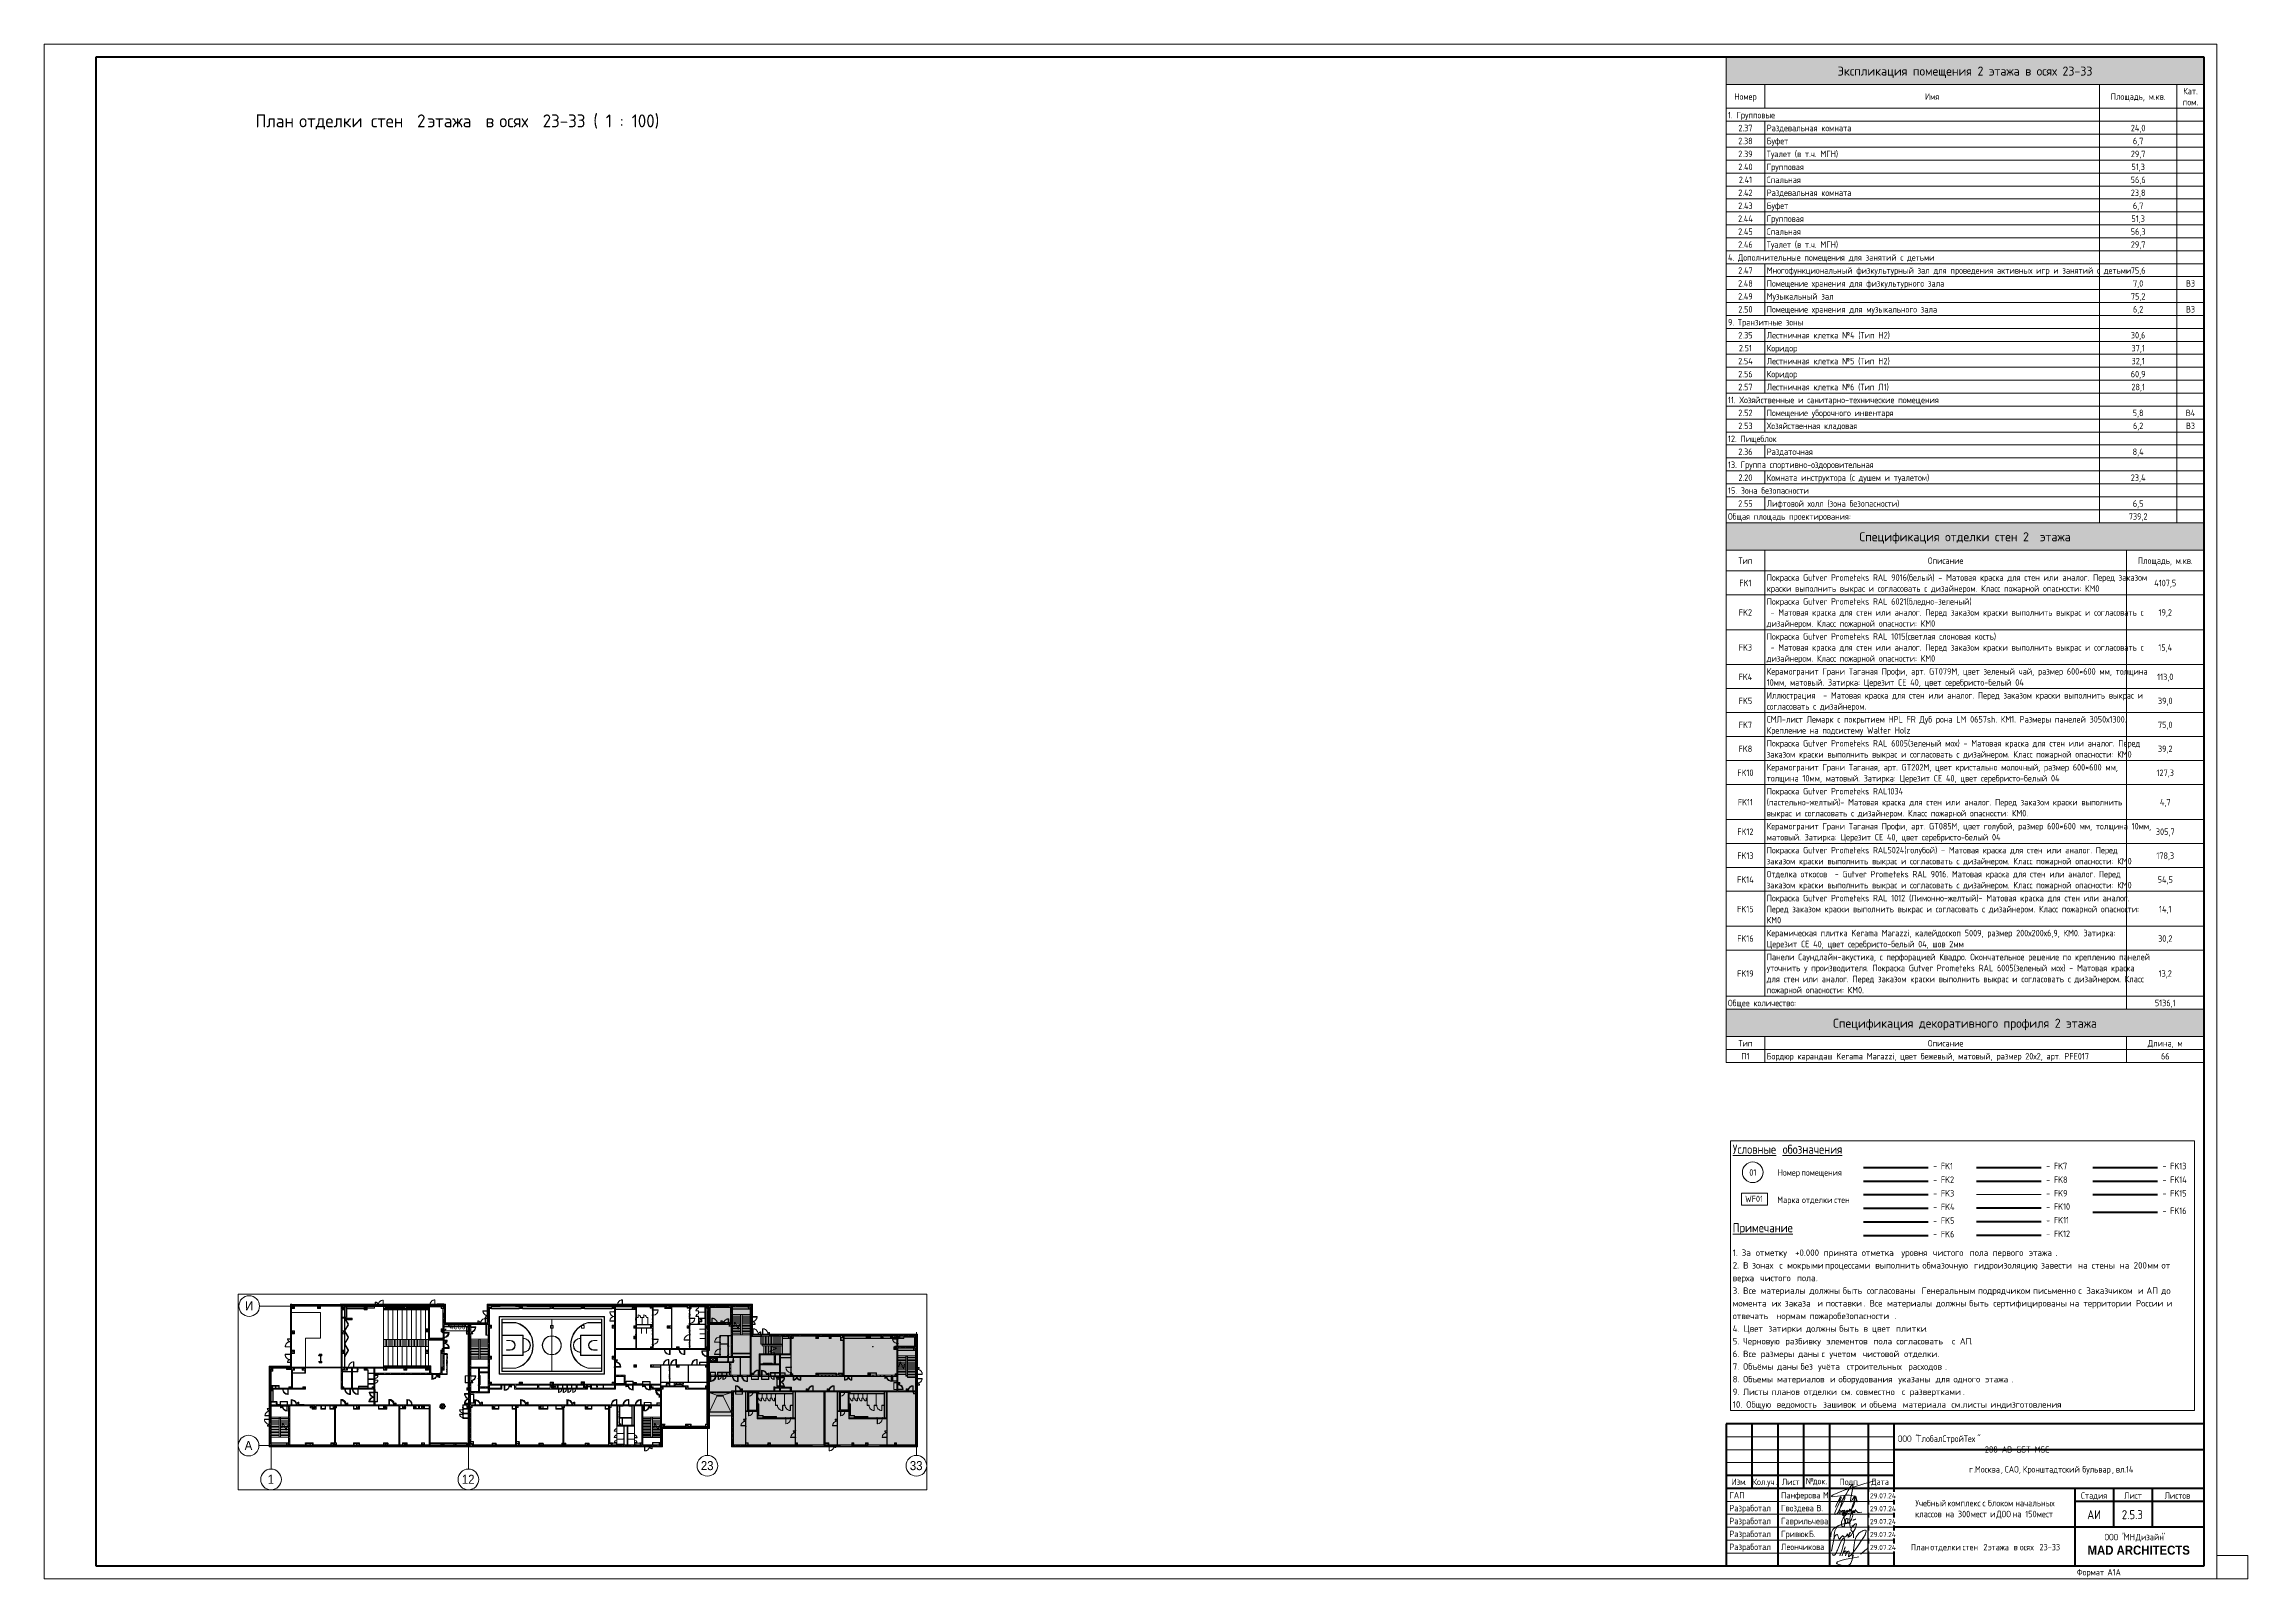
# Paper-space layout 'Layout1' of a CAD drawing. Header units: millimetres. Extents: x -841 to 12, y 0 to 594.
# The model-space entities are those that its viewports show. They can reach past a viewport. Long polylines and large blocks are cut down to what shows.
import ezdxf

# ---------------------------------------------------------------- set-up
doc = ezdxf.new("R2010")
doc.units = ezdxf.units.MM
doc.linetypes.add('200_ШТРИХ__ш1_п0_6_', pattern=[800, 500, -300])
doc.linetypes.add('Осевая', pattern=[3175, 635, -476.25, 1587.5, -476.25])
for name, color, linetype, lineweight in [('A-ANNO-DIMS', 7, 'Continuous', 9), ('A-ANNO-DIMS-500', 7, 'Continuous', 9), ('A-ANNO-NOTE', 7, 'Continuous', 9), ('A-DETL', 7, 'Continuous', 9), ('A-DETL-16', 7, 'Continuous', 20), ('A-DETL-3', 7, 'Continuous', 40), ('A-DETL-MBND-1', 7, '200_ШТРИХ__ш1_п0_6_', 9), ('A-DOOR-6', 7, 'Continuous', 5), ('A-GENM-1', 7, 'Continuous', 5), ('A-GLAZ-3', 7, 'Continuous', 5), ('A-GLAZ-CURT-2', 7, 'Continuous', 5), ('A-GLAZ-CWMG-2', 7, 'Continuous', 5), ('A-WALL', 7, 'Continuous', 9), ('A-WALL-6', 7, 'Continuous', 5), ('G-ANNO-LEGN', 7, 'Continuous', 9), ('G-ANNO-SCHD', 7, 'Continuous', 9), ('G-ANNO-TEXT', 7, 'Continuous', 9), ('G-ANNO-TTLB', 7, 'Continuous', 9), ('I-WALL-24', 7, 'Continuous', 5), ('S-COLS-1', 7, 'Continuous', 5), ('S-STRS-2', 7, 'Continuous', 5), ('S-STRS-MBND-1', 7, 'Continuous', 5), ('Оси', 7, 'Continuous', 9), ('Оси-1', 7, 'Continuous', 20), ('Оси-2', 7, 'Осевая', 9)]:
    doc.layers.add(name, color=color, linetype=linetype, lineweight=lineweight)
for name, color, linetype, lineweight, true_color in [('A-DETL-10', 7, 'Continuous', 40, 0x408080), ('A-DETL-11', 7, 'Continuous', 40, 0xc2dce7), ('A-DETL-12', 7, 'Continuous', 40, 0xe8ca86), ('A-DETL-13', 5, 'Continuous', 40, 0x0000ff), ('A-DETL-14', 7, 'Continuous', 40, 0xffd2ff), ('A-DETL-15', 7, 'Continuous', 40, 0xc89191), ('A-DETL-17', 7, 'Continuous', 5, 0x737373), ('A-DETL-2', 7, 'Continuous', 40, 0x50fe6a), ('A-DETL-4', 7, 'Continuous', 40, 0x85be7e), ('A-DETL-5', 7, 'Continuous', 40, 0xede76b), ('A-DETL-6', 7, 'Continuous', 40, 0xd6bca3), ('A-DETL-7', 7, 'Continuous', 40, 0x7171ff), ('A-DETL-8', 7, 'Continuous', 40, 0xbdf0ee), ('A-DETL-9', 7, 'Continuous', 40, 0xff8f59), ('A-DETL-GENF-2', 7, 'Continuous', 5, 0xe2e2e2), ('A-DETL-GENF-3', 7, 'Continuous', 5, 0xb7b7b7), ('A-DETL-GENF-4', 7, 'Continuous', 5, 0xaaaaaa), ('A-DOOR-3', 7, 'Continuous', 5, 0xb7b7b7), ('A-DOOR-4', 7, 'Continuous', 5, 0xe2e2e2), ('A-DOOR-5', 7, 'Continuous', 5, 0xaaaaaa), ('A-DOOR-7', 7, 'Continuous', 5, 0x737373), ('A-DOOR-FRAM-2', 7, 'Continuous', 5, 0xe2e2e2), ('A-DOOR-FRAM-3', 7, 'Continuous', 5, 0xb7b7b7), ('A-DOOR-FRAM-4', 7, 'Continuous', 5, 0xaaaaaa), ('A-FLOR-1', 7, 'Continuous', 5, 0xaaaaaa), ('A-FLOR-2', 7, 'Continuous', 5, 0xb7b7b7), ('A-GENM-2', 7, 'Continuous', 5, 0x737373), ('A-GENM-3', 7, 'Continuous', 5, 0xe2ddcd), ('A-GLAZ-2', 7, 'Continuous', 5, 0x737373), ('A-GLAZ-CURT-3', 7, 'Continuous', 5, 0x737373), ('A-GLAZ-CWMG-3', 7, 'Continuous', 5, 0x383e42), ('A-GLAZ-CWMG-4', 7, 'Continuous', 5, 0x737373), ('A-ROOF-1', 7, 'Continuous', 5, 0x737373), ('A-WALL-7', 7, 'Continuous', 5, 0x737373), ('A-WALL-8', 7, 'Continuous', 9, 0x737373), ('A-WALL-PATT-1', 7, 'Continuous', 5, 0x787878), ('I-WALL-22', 7, 'Continuous', 5, 0xe7e7e7), ('I-WALL-23', 7, 'Continuous', 9, 0xe7e7e7), ('I-WALL-25', 7, 'Continuous', 5, 0x737373), ('I-WALL-26', 7, 'Continuous', 5, 0x787878), ('M-EQPM-3', 7, 'Continuous', 5, 0x737373), ('S-COLS-2', 7, 'Continuous', 5, 0x737373), ('S-STRS-3', 7, 'Continuous', 5, 0x737373), ('S-STRS-MBND-2', 7, 'Continuous', 5, 0x737373)]:
    doc.layers.add(name, color=color, linetype=linetype, lineweight=lineweight, true_color=true_color)
doc.layers.add('A-DETL-GENF-1', color=7, linetype='Continuous', lineweight=9, true_color=0xc0c0c0, transparency=0.4)
doc.layers.add('G-ANNO-NPLT', color=7, linetype='Continuous', plot=False)
doc.styles.add('Arial_1', font='arial.ttf', dxfattribs={"width": 0.9, "height": 1750})
doc.styles.add('Arial_B', font='', dxfattribs={"width": 0.9, "height": 3.5})
doc.styles.add('GOST Common_2', font='GOST_Common.ttf', dxfattribs={"width": 0.9, "height": 3.5})
doc.styles.add('GOST Common_3', font='GOST_Common.ttf', dxfattribs={"width": 0.9, "height": 2.5})
doc.styles.add('GOST Common_4', font='GOST_Common.ttf', dxfattribs={"height": 5})
doc.styles.add('GOST Common_5', font='GOST_Common.ttf', dxfattribs={"height": 3.5})
doc.styles.add('GOST Common_6', font='GOST_Common.ttf', dxfattribs={"width": 0.9, "height": 2})
doc.styles.add('ISOCPEUR_1', font='isocpeur.ttf', dxfattribs={"width": 0.9, "height": 2.5})
doc.styles.add('ISOCPEUR_2', font='isocpeur.ttf', dxfattribs={"height": 2.5})
doc.styles.add('ISOCPEUR_3', font='isocpeur.ttf', dxfattribs={"width": 0.9, "height": 1000})
doc.styles.get('Arial_B').set_extended_font_data('Arial', bold=True)
doc.dimstyles.new('ISO-2_0_0_9К_Средний_округл2', dxfattribs={"dimscale": 304.8, "dimtxt": 995.981176, "dimasz": 2.46063, "dimexe": 1.968504, "dimexo": 0, "dimgap": 0, "dimtad": 1, "dimdec": 0, "dimrnd": 10, "dimzin": 0, "dimdsep": 46, "dimtxsty": 'ISOCPEUR_3', "dimblk1": 'OBLIQUE', "dimblk2": 'OBLIQUE', "dimsah": 1, "dimcen": 0.09, "dimdle": 1.968504, "dimazin": 0, "dimtfac": 1, "dimtdec": 4, "dimtix": 1, "dimtmove": 0, "dimatfit": 3, "dimfxl": 1, "dimtvp": 1, "dimtolj": 1, "dimtzin": 0, "dimarcsym": 2})
pattern_1 = [(45, (145838.57, 0), (-353.5534, 353.5534), []), (135, (145838.57, 0), (-353.5534, -353.5534), [])]
pattern_2 = [(45, (145838.57, 0), (-285.1231, 285.1231), []), (45, (146123.7, 0), (-285.1231, 285.1231), [504.031, -100.806, 16.764, -84.042])]
pattern_3 = [(135, (145838.57, 0), (-176.7767, -176.7767), [])]
pattern_4 = [(135, (145838.57, 0), (-353.5534, -353.5534), [])]
pattern_5 = [(45, (145838.57, 0), (-176.7767, 176.7767), [])]
pattern_6 = [(135, (1826.41, 164.685), (-14.14214, -14.14214), []), (225, (1826.41, 164.685), (14.14214, -14.14214), [])]
pattern_7 = [(45, (-296.384, 164.685), (-14.1421, 14.1421), []), (135, (-296.384, 164.685), (-14.1421, -14.1421), [])]
pattern_8 = [(135, (1751.41, 164.685), (-14.14214, -14.14214), []), (225, (1751.41, 164.685), (14.14214, -14.14214), [])]
pattern_9 = [(45, (-371.384, 164.685), (-14.1421, 14.1421), []), (135, (-371.384, 164.685), (-14.1421, -14.1421), [])]
pattern_10 = [(135, (1576.41, 164.685), (-14.14214, -14.14214), []), (225, (1576.41, 164.685), (14.14214, -14.14214), [])]
pattern_11 = [(45, (-546.384, 164.685), (-14.1421, 14.1421), []), (135, (-546.384, 164.685), (-14.1421, -14.1421), [])]
pattern_12 = [(135, (145838.57, 0), (-377.1708, -377.1708), [533.4, -88.9, 17.78, -88.9]), (135, (145838.57, 376.94), (-377.1708, -377.1708), []), (50, (145838.57, 0), (637.6445, -55.7866), [66.675, -733.425]), (355, (145838.6, 0), (-123.3494, 668.6992), [53.34, -586.74]), (100.451, (145891.7, -4.65), (514.299, 612.908), [56.665, -623.315]), (46.184, (145838.6, 177.8), (948.7764, -147.1497), [100.012, -1100.137]), (96.636, (145917.6, 165.5), (830.909, 865.997), [84.998, -934.973]), (351.184, (145838.6, 177.8), (830.918, 865.988), [80.01, -880.11]), (21, (145927.47, 133.35), (530.6506, -357.9283), [66.675, -733.425]), (326, (145927.5, 133.35), (216.308, 644.6585), [53.34, -586.74]), (71.451, (145971.7, 103.5), (746.9596, 286.7243), [56.665, -623.315]), (37.5, (145838.57, 0), (10.81053, 295.9426), [16.764, -562.864, 16.764, -578.866, -588.962]), (37.5, (145838.57, 0), (10.81053, 295.9426), [-1175.258, 16.764, -572.198]), (7.5, (145838.57, 0), (233.86916, 350.63175), [16.764, -322.834, 16.764, -549.529, -224.472]), (7.5, (145838.57, 0), (233.86916, 350.63175), [-905.891, 16.764, -207.708]), (327.5, (145640.32, 0), (474.5678, -20.0513), [16.764, -205.486, 16.764, -676.656, -920.115]), (327.5, (145640.32, 0), (474.5678, -20.0513), [-915.67, 16.764, -903.351]), (317.5, (145551.42, 0), (518.4522, 88.9934), [16.764, -272.161, 16.764, -443.738, -653.415]), (317.5, (145551.42, 0), (518.4522, 88.9934), [-749.427, 16.764, -636.651])]
pattern_13 = [(135, (1751.41, 174.685), (-14.14214, -14.14214), []), (225, (1751.41, 174.685), (14.14214, -14.14214), [])]
pattern_14 = [(45, (-371.384, 174.685), (-14.1421, 14.1421), []), (135, (-371.384, 174.685), (-14.1421, -14.1421), [])]
pattern_15 = [(135, (1751.41, 104.685), (-14.14214, -14.14214), []), (225, (1751.41, 104.685), (14.14214, -14.14214), [])]
pattern_16 = [(45, (-371.384, 104.685), (-14.1421, 14.1421), []), (135, (-371.384, 104.685), (-14.1421, -14.1421), [])]
pattern_17 = [(135, (1951.41, 164.685), (-14.14214, -14.14214), []), (225, (1951.41, 164.685), (14.14214, -14.14214), [])]
pattern_18 = [(45, (-171.384, 164.685), (-14.1421, 14.1421), []), (135, (-171.384, 164.685), (-14.1421, -14.1421), [])]
pattern_19 = [(45, (145838.6, 0), (-530.33, 530.33), []), (135, (145838.6, 0), (-530.33, -530.33), [])]

psp = doc.layouts.get("Layout1")

# ---------------------------------------------------------------- texts
at = {"layer": 'G-ANNO-SCHD', "line_spacing_factor": 1.022761}
for s, insert, char_height, width, attachment_point, style in [('Экспликация помещения 2 этажа в осях 23-33', (-97.48, 585.3), 3.5, 119.6956, 2, 'GOST Common_5'), ('Номер', (-182.49, 574.92), 2.5, 9.896, 2, 'GOST Common_3'), ('Имя', (-110.24, 574.92), 2.5, 6.1548, 2, 'GOST Common_3'), ('Площадь, м.кв.', (-30.49, 574.92), 2.5, 23.8349, 2, 'GOST Common_3'), ('Кат.\\Pпом.', (-10.23, 577.05), 2.5, 7.5125, 2, 'GOST Common_3'), ('1. Групповые', (-189.24, 567.77), 2.5, 20.2144, 1, 'GOST Common_3'), ('2.38', (-182.49, 557.75), 2.5, 6.4264, 2, 'GOST Common_3'), ('2.37', (-182.49, 562.76), 2.5, 6.4264, 2, 'GOST Common_3'), ('Раздевальная комната', (-174.24, 562.76), 2.5, 38.7996, 1, 'GOST Common_3'), ('Буфет', (-174.24, 557.75), 2.5, 10.7106, 1, 'GOST Common_3'), ('24,0', (-30.49, 562.76), 2.5, 6.8186, 2, 'GOST Common_3'), ('6,7', (-30.49, 557.75), 2.5, 4.6765, 2, 'GOST Common_3'), ('2.39', (-182.49, 552.74), 2.5, 6.4264, 2, 'GOST Common_3'), ('2.40', (-182.49, 547.73), 2.5, 6.6979, 2, 'GOST Common_3'), ('Туалет (в т.ч. МГН)', (-174.24, 552.74), 2.5, 31.4983, 1, 'GOST Common_3'), ('Групповая', (-174.24, 547.73), 2.5, 17.1068, 1, 'GOST Common_3'), ('29,7', (-30.49, 552.74), 2.5, 6.5471, 2, 'GOST Common_3'), ('51,3', (-30.49, 547.73), 2.5, 6.0341, 2, 'GOST Common_3'), ('2.42', (-182.49, 537.71), 2.5, 6.6979, 2, 'GOST Common_3'), ('2.41', (-182.49, 542.72), 2.5, 6.185, 2, 'GOST Common_3'), ('Спальная', (-174.24, 542.72), 2.5, 15.5078, 1, 'GOST Common_3'), ('Раздевальная комната', (-174.24, 537.71), 2.5, 38.7996, 1, 'GOST Common_3'), ('23,8', (-30.49, 537.71), 2.5, 6.5471, 2, 'GOST Common_3'), ('56,6', (-30.49, 542.72), 2.5, 6.5471, 2, 'GOST Common_3'), ('2.43', (-182.49, 532.69), 2.5, 6.6979, 2, 'GOST Common_3'), ('Буфет', (-174.24, 532.69), 2.5, 10.7106, 1, 'GOST Common_3'), ('6,7', (-30.49, 532.69), 2.5, 4.6765, 2, 'GOST Common_3'), ('2.44', (-182.49, 527.68), 2.5, 6.9694, 2, 'GOST Common_3'), ('2.45', (-182.49, 522.67), 2.5, 6.6979, 2, 'GOST Common_3'), ('Спальная', (-174.24, 522.67), 2.5, 15.5078, 1, 'GOST Common_3'), ('Групповая', (-174.24, 527.68), 2.5, 17.1068, 1, 'GOST Common_3'), ('56,3', (-30.49, 522.67), 2.5, 6.5471, 2, 'GOST Common_3'), ('51,3', (-30.49, 527.68), 2.5, 6.0341, 2, 'GOST Common_3'), ('4. Дополнительные помещения для занятий с детьми', (-189.24, 512.65), 2.5, 87.103, 1, 'GOST Common_3'), ('2.46', (-182.49, 517.66), 2.5, 6.6979, 2, 'GOST Common_3'), ('Туалет (в т.ч. МГН)', (-174.24, 517.66), 2.5, 31.4983, 1, 'GOST Common_3'), ('29,7', (-30.49, 517.66), 2.5, 6.5471, 2, 'GOST Common_3'), ('2.47', (-182.49, 507.64), 2.5, 6.6979, 2, 'GOST Common_3'), ('Многофункциональный физкультурный зал для проведения активных игр и занятий с детьми', (-174.24, 507.64), 2.5, 153.4183, 1, 'GOST Common_3'), ('75,6', (-30.49, 507.64), 2.5, 6.5471, 2, 'GOST Common_3'), ('2.48', (-182.49, 502.62), 2.5, 6.6979, 2, 'GOST Common_3'), ('2.49', (-182.49, 497.61), 2.5, 6.6979, 2, 'GOST Common_3'), ('Музыкальный зал', (-174.24, 497.61), 2.5, 28.5114, 1, 'GOST Common_3'), ('Помещение хранения для физкультурного зала', (-174.24, 502.62), 2.5, 77.8405, 1, 'GOST Common_3'), ('75,2', (-30.49, 497.61), 2.5, 6.5471, 2, 'GOST Common_3'), ('7,0', (-30.49, 502.62), 2.5, 4.6765, 2, 'GOST Common_3'), ('В3', (-10.23, 502.62), 2.5, 4.0127, 2, 'GOST Common_3'), ('9. Транзитные зоны', (-189.24, 487.59), 2.5, 32.1318, 1, 'GOST Common_3'), ('2.50', (-182.49, 492.6), 2.5, 6.4264, 2, 'GOST Common_3'), ('Помещение хранения для музыкального зала', (-174.24, 492.6), 2.5, 73.8278, 1, 'GOST Common_3'), ('6,2', (-30.49, 492.6), 2.5, 4.6765, 2, 'GOST Common_3'), ('В3', (-10.23, 492.6), 2.5, 4.0127, 2, 'GOST Common_3'), ('2.35', (-182.49, 482.58), 2.5, 6.4264, 2, 'GOST Common_3'), ('Лестничная клетка №4 (Тип Н2)', (-174.24, 482.58), 2.5, 52.7686, 1, 'GOST Common_3'), ('30,6', (-30.49, 482.58), 2.5, 6.5471, 2, 'GOST Common_3'), ('2.54', (-182.49, 472.56), 2.5, 6.6979, 2, 'GOST Common_3'), ('2.51', (-182.49, 477.57), 2.5, 5.9135, 2, 'GOST Common_3'), ('Лестничная клетка №5 (Тип Н2)', (-174.24, 472.56), 2.5, 52.4971, 1, 'GOST Common_3'), ('Коридор', (-174.24, 477.57), 2.5, 13.3656, 1, 'GOST Common_3'), ('37,1', (-30.49, 477.57), 2.5, 6.0341, 2, 'GOST Common_3'), ('32,1', (-30.49, 472.56), 2.5, 6.0341, 2, 'GOST Common_3'), ('2.56', (-182.49, 467.54), 2.5, 6.4264, 2, 'GOST Common_3'), ('2.57', (-182.49, 462.53), 2.5, 6.4264, 2, 'GOST Common_3'), ('Лестничная клетка №6 (Тип Л1)', (-174.24, 462.53), 2.5, 51.9842, 1, 'GOST Common_3'), ('Коридор', (-174.24, 467.54), 2.5, 13.3656, 1, 'GOST Common_3'), ('60,9', (-30.49, 467.54), 2.5, 6.5471, 2, 'GOST Common_3'), ('28,1', (-30.49, 462.53), 2.5, 6.0341, 2, 'GOST Common_3'), ('11. Хозяйственные и санитарно-технические помещения', (-189.24, 457.52), 2.5, 92.8052, 1, 'GOST Common_3'), ('2.52', (-182.49, 452.51), 2.5, 6.4264, 2, 'GOST Common_3'), ('Помещение уборочного инвентаря', (-174.24, 452.51), 2.5, 56.4193, 1, 'GOST Common_3'), ('5,8', (-30.49, 452.51), 2.5, 4.6765, 2, 'GOST Common_3'), ('В4', (-10.23, 452.51), 2.5, 4.2842, 2, 'GOST Common_3'), ('2.53', (-182.49, 447.5), 2.5, 6.4264, 2, 'GOST Common_3'), ('Хозяйственная кладовая', (-174.24, 447.5), 2.5, 41.7563, 1, 'GOST Common_3'), ('6,2', (-30.49, 447.5), 2.5, 4.6765, 2, 'GOST Common_3'), ('В3', (-10.23, 447.5), 2.5, 4.0127, 2, 'GOST Common_3'), ('12. Пищеблок', (-189.24, 442.49), 2.5, 21.029, 1, 'GOST Common_3'), ('2.36', (-182.49, 437.48), 2.5, 6.4264, 2, 'GOST Common_3'), ('Раздаточная', (-174.24, 437.48), 2.5, 22.085, 1, 'GOST Common_3'), ('8,4', (-30.49, 437.48), 2.5, 4.948, 2, 'GOST Common_3'), ('13. Группа спортивно-оздоровительная', (-189.24, 432.46), 2.5, 65.1688, 1, 'GOST Common_3'), ('2.20', (-182.49, 427.45), 2.5, 6.4264, 2, 'GOST Common_3'), ('Комната инструктора (с душем и туалетом)', (-174.24, 427.45), 2.5, 73.5261, 1, 'GOST Common_3'), ('23,4', (-30.49, 427.45), 2.5, 6.8186, 2, 'GOST Common_3'), ('15. Зона безопасности', (-189.24, 422.44), 2.5, 36.4764, 1, 'GOST Common_3'), ('Общая площадь проектирования:', (-189.24, 412.42), 2.5, 54.5789, 1, 'GOST Common_3'), ('2.55', (-182.49, 417.43), 2.5, 6.4264, 2, 'GOST Common_3'), ('Лифтовой холл (зона безопасности)', (-174.24, 417.43), 2.5, 59.0743, 1, 'GOST Common_3'), ('739,2', (-30.49, 412.42), 2.5, 8.4176, 2, 'GOST Common_3'), ('6,5', (-30.49, 417.43), 2.5, 4.6765, 2, 'GOST Common_3'), ('Спецификация отделки стен 2  этажа', (-97.5, 405.07), 3.5, 98.8312, 2, 'GOST Common_5'), ('Тип', (-182.5, 395.32), 2.5, 5.8833, 2, 'GOST Common_3'), ('Описание', (-105, 395.32), 2.5, 15.2664, 2, 'GOST Common_3'), ('Площадь, м.кв.', (-20, 395.32), 2.5, 23.8349, 2, 'GOST Common_3'), ('FK1', (-182.5, 386.67), 2.5, 5.3704, 2, 'GOST Common_3'), ('Покраска Gutver Prometeks RAL 9016(белый) - Матовая краска для стен или аналог. Перед заказом\\Pкраски выполнить выкрас и согласовать с дизайнером. Класс пожарной опасности: КМ0', (-174.25, 388.8), 2.5, 164.0685, 1, 'GOST Common_3'), ('4107,5', (-20, 386.67), 2.5, 10.0469, 2, 'GOST Common_3'), ('Покраска Gutver Prometeks RAL 6021(бледно-зеленый)\\P - Матовая краска для стен или аналог. Перед заказом краски выполнить выкрас и согласовать с\\Pдизайнером. Класс пожарной опасности: КМ0', (-174.25, 379.53), 2.5, 162.1376, 1, 'GOST Common_3'), ('FK2', (-182.5, 375.27), 2.5, 5.8833, 2, 'GOST Common_3'), ('19,2', (-20, 375.27), 2.5, 6.0341, 2, 'GOST Common_3'), ('FK3', (-182.5, 361.74), 2.5, 5.8833, 2, 'GOST Common_3'), ('Покраска Gutver Prometeks RAL 1015(светлая слоновая кость)\\P - Матовая краска для стен или аналог. Перед заказом краски выполнить выкрас и согласовать с\\Pдизайнером. Класс пожарной опасности: КМ0', (-174.25, 366), 2.5, 162.1376, 1, 'GOST Common_3'), ('15,4', (-20, 361.74), 2.5, 6.3057, 2, 'GOST Common_3'), ('FK4', (-182.5, 350.33), 2.5, 6.1548, 2, 'GOST Common_3'), ('Керамогранит Грани Таганая Профи, арт. GT079M, цвет зеленый чай, размер 600*600 мм, толщина\\P10мм, матовый. Затирка: Церезит CE 40, цвет серебристо-белый 04', (-174.25, 352.46), 2.5, 163.7065, 1, 'GOST Common_3'), ('113,0', (-20, 350.33), 2.5, 7.3918, 2, 'GOST Common_3'), ('Иллюстрация  - Матовая краска для стен или аналог. Перед заказом краски выполнить выкрас и\\Pсогласовать с дизайнером.', (-174.25, 343.19), 2.5, 160.5084, 1, 'GOST Common_3'), ('FK5', (-182.5, 341.06), 2.5, 5.8833, 2, 'GOST Common_3'), ('СМЛ-лист Лемарк с покрытием HPL FR Дуб рона LM 0657sh. КМ1. Размеры панелей 3050х1300.\\PКрепление на подсистему Walter Holz', (-174.25, 333.92), 2.5, 151.5175, 1, 'GOST Common_3'), ('39,0', (-20, 341.06), 2.5, 6.5471, 2, 'GOST Common_3'), ('FK7', (-182.5, 331.79), 2.5, 5.8833, 2, 'GOST Common_3'), ('Покраска Gutver Prometeks RAL 6005(зеленый мох) - Матовая краска для стен или аналог. Перед\\Pзаказом краски выполнить выкрас и согласовать с дизайнером. Класс пожарной опасности: КМ0', (-174.25, 324.64), 2.5, 160.4179, 1, 'GOST Common_3'), ('75,0', (-20, 331.79), 2.5, 6.5471, 2, 'GOST Common_3'), ('FK8', (-182.5, 322.51), 2.5, 5.8833, 2, 'GOST Common_3'), ('39,2', (-20, 322.51), 2.5, 6.5471, 2, 'GOST Common_3'), ('FK10', (-182.5, 313.24), 2.5, 7.241, 2, 'GOST Common_3'), ('Керамогранит Грани Таганая, арт. GT202M, цвет кристально молочный, размер 600*600 мм,\\Pтолщина 10мм, матовый. Затирка: Церезит CE 40, цвет серебристо-белый 04', (-174.25, 315.37), 2.5, 152.6037, 1, 'GOST Common_3'), ('127,3', (-20, 313.24), 2.5, 7.9047, 2, 'GOST Common_3'), ('FK11', (-182.5, 301.84), 2.5, 6.7281, 2, 'GOST Common_3'), ('Покраска Gutver Prometeks RAL1034\\P(пастельно-желтый)- Матовая краска для стен или аналог. Перед заказом краски выполнить\\Pвыкрас и согласовать с дизайнером. Класс пожарной опасности: КМ0.', (-174.25, 306.1), 2.5, 155.2888, 1, 'GOST Common_3'), ('4,7', (-20, 301.84), 2.5, 4.948, 2, 'GOST Common_3'), ('FK12', (-182.5, 290.43), 2.5, 7.241, 2, 'GOST Common_3'), ('Керамогранит Грани Таганая Профи, арт. GT085М, цвет голубой, размер 600*600 мм, толщина 10мм,\\Pматовый. Затирка: Церезит CE 40, цвет серебристо-белый 04', (-174.25, 292.56), 2.5, 166.1201, 1, 'GOST Common_3'), ('305,7', (-20, 290.43), 2.5, 8.4176, 2, 'GOST Common_3'), ('Покраска Gutver Prometeks RAL5024(голубой) - Матовая краска для стен или аналог. Перед\\Pзаказом краски выполнить выкрас и согласовать с дизайнером. Класс пожарной опасности: КМ0', (-174.25, 283.29), 2.5, 158.6076, 1, 'GOST Common_3'), ('FK13', (-182.5, 281.16), 2.5, 7.241, 2, 'GOST Common_3'), ('Отделка откосов  - Gutver Prometeks RAL 9016. Матовая краска для стен или аналог. Перед\\Pзаказом краски выполнить выкрас и согласовать с дизайнером. Класс пожарной опасности: КМ0', (-174.25, 274.02), 2.5, 158.6076, 1, 'GOST Common_3'), ('178,3', (-20, 281.16), 2.5, 7.9047, 2, 'GOST Common_3'), ('FK14', (-182.5, 271.89), 2.5, 7.5125, 2, 'GOST Common_3'), ('Покраска Gutver Prometeks RAL 1012 (Лимонно-желтый)- Матовая краска для стен или аналог.\\PПеред заказом краски выполнить выкрас и согласовать с дизайнером. Класс пожарной опасности:\\PКМ0', (-174.25, 264.74), 2.5, 161.8057, 1, 'GOST Common_3'), ('54,5', (-20, 271.89), 2.5, 6.8186, 2, 'GOST Common_3'), ('FK15', (-182.5, 260.48), 2.5, 7.241, 2, 'GOST Common_3'), ('14,1', (-20, 260.48), 2.5, 5.7928, 2, 'GOST Common_3'), ('FK16', (-182.5, 249.08), 2.5, 7.241, 2, 'GOST Common_3'), ('Керамическая плитка Kerama Marazzi, калейдоскоп 5009, размер 200х200х6,9, КМ0. Затирка:\\PЦерезит CE 40, цвет серебристо-белый 04, шов 2мм', (-174.25, 251.21), 2.5, 152.4528, 1, 'GOST Common_3'), ('30,2', (-20, 249.08), 2.5, 6.5471, 2, 'GOST Common_3'), ('Панели Саундлайн-акустика, с перфорацией Квадро. Окончательное решение по креплению панелей\\Pуточнить у производителя. Покраска Gutver Prometeks RAL 6005(зеленый мох) - Матовая краска\\Pдля стен или аналог. Перед заказом краски выполнить выкрас и согласовать с дизайнером. Класс\\Pпожарной опасности: КМ0.', (-174.25, 241.94), 2.5, 165.4564, 1, 'GOST Common_3'), ('FK19', (-182.5, 235.54), 2.5, 7.241, 2, 'GOST Common_3'), ('13,2', (-20, 235.54), 2.5, 6.0341, 2, 'GOST Common_3'), ('Общее количество:', (-189.25, 224.14), 2.5, 31.1966, 1, 'GOST Common_3'), ('5136,1', (-20, 224.14), 2.5, 9.2624, 2, 'GOST Common_3'), ('Спецификация декоративного профиля 2 этажа', (-97.5, 216.8), 3.5, 124.8483, 2, 'GOST Common_5'), ('Тип', (-182.5, 208.55), 2.5, 5.8833, 2, 'GOST Common_3'), ('Описание', (-105, 208.55), 2.5, 15.2664, 2, 'GOST Common_3'), ('Длина, м', (-20, 208.55), 2.5, 14.1803, 2, 'GOST Common_3'), ('П1', (-182.5, 203.53), 2.5, 3.4998, 2, 'GOST Common_3'), ('Бордюр карандаш Kerama Marazzi, цвет бежевый, матовый, размер 20х2, арт. PFE017', (-174.25, 203.53), 2.5, 139.4794, 1, 'GOST Common_3'), ('66', (-20, 203.53), 2.5, 3.7412, 2, 'GOST Common_3')]:
    psp.add_mtext(s, dxfattribs=dict(at, insert=insert, char_height=char_height, width=width, attachment_point=attachment_point, style=style))
at = {"layer": 'G-ANNO-TTLB', "attachment_point": 1}
for s, insert, char_height, width, style in [('План', (-759.19, 566.78), 5, 18.4388, 'GOST Common_4'), ('\\fGOST Common|b0|i0|c204|p34|; ', (-743.98, 566.78), 5, 2.0844, 'GOST Common_4'), ('отделки', (-742.26, 566.78), 5, 31.5865, 'GOST Common_4'), ('\\fGOST Common|b0|i0|c204|p34|; ', (-716.2, 566.78), 5, 2.0844, 'GOST Common_4'), ('стен', (-714.48, 566.78), 5, 17.9578, 'GOST Common_4'), (' 2 ', (-699.66, 566.78), 5, 8.4979, 'GOST Common_4'), ('этажа', (-692.65, 566.78), 5, 25.2532, 'GOST Common_4'), ('\\fGOST Common|b0|i0|c204|p34|; ', (-671.82, 566.78), 5, 2.0844, 'GOST Common_4'), ('\\fGOST Common|b0|i0|c204|p34|;в', (-670.1, 566.78), 5, 4.3291, 'GOST Common_4'), ('\\fGOST Common|b0|i0|c204|p34|; ', (-666.52, 566.78), 5, 2.0844, 'GOST Common_4'), ('осях', (-664.8, 566.78), 5, 16.6751, 'GOST Common_4'), (' 23-33 ( 1 : 100)', (-651.05, 566.78), 5, 53.7932, 'GOST Common_4'), ('ООО', (-123.53, 55.52), 2.5, 6.4937, 'GOST Common_3'), (' "', (-118.17, 55.52), 2.5, 2.5975, 'GOST Common_3'), ('ГлобалСтройТех', (-116.03, 55.52), 2.5, 28.2114, 'GOST Common_3'), ('"                                                                               288-AB-GST-MSC', (-92.75, 55.52), 2.5, 105.1974, 'GOST Common_3'), ('\\fGOST Common|b0|i0|c204|p34|;\\W.9;г', (-95.9, 43.66), 2.5, 1.9481, 'GOST Common_3'), ('Москва', (-93.64, 43.66), 2.5, 12.1215, 'GOST Common_3'), ('САО', (-82.09, 43.66), 2.5, 6.5658, 'GOST Common_3'), ('Кронштадтский', (-75.12, 43.66), 2.5, 26.9848, 'GOST Common_3'), ('\\fGOST Common|b0|i0|c204|p34|;\\W.9; ', (-52.86, 43.66), 2.5, 0.938, 'GOST Common_3'), ('бульвар', (-52.08, 43.66), 2.5, 13.8532, 'GOST Common_3'), ('вл', (-39.11, 43.66), 2.5, 3.8962, 'GOST Common_3'), ('.14', (-35.89, 43.66), 2.5, 4.3291, 'GOST Common_3'), ('\\fGOST Common|b0|i0|c204|p34|;\\W.9;.', (-94.29, 43.66), 2.5, 0.7937, 'GOST Common_3'), (', ', (-83.64, 43.66), 2.5, 1.8759, 'GOST Common_3'), (', ', (-76.67, 43.66), 2.5, 1.8759, 'GOST Common_3'), (', ', (-40.65, 43.66), 2.5, 1.8759, 'GOST Common_3'), ('Учебный', (-116.7, 30.59), 2.5, 14.0696, 'GOST Common_3'), ('классов', (-116.82, 26.36), 2.5, 13.2759, 'GOST Common_3'), ('\\fGOST Common|b0|i0|c204|p34|;\\W.9; ', (-105.87, 26.36), 2.5, 0.938, 'GOST Common_3'), ('\\fGOST Common|b0|i0|c204|p34|;\\W.9; ', (-105.1, 30.59), 2.5, 0.938, 'GOST Common_3'), ('на', (-105.1, 26.36), 2.5, 4.1127, 'GOST Common_3'), ('комплекс', (-104.32, 30.59), 2.5, 15.5127, 'GOST Common_3'), (' 300 ', (-101.7, 26.36), 2.5, 7.7203, 'GOST Common_3'), ('мест', (-95.33, 26.36), 2.5, 8.2253, 'GOST Common_3'), ('\\fGOST Common|b0|i0|c204|p34|;\\W.9; ', (-91.52, 30.59), 2.5, 0.938, 'GOST Common_3'), ('\\fGOST Common|b0|i0|c204|p34|;\\W.9;с', (-90.75, 30.59), 2.5, 1.6595, 'GOST Common_3'), ('\\fGOST Common|b0|i0|c204|p34|;\\W.9; ', (-89.38, 30.59), 2.5, 0.938, 'GOST Common_3'), ('\\fGOST Common|b0|i0|c204|p34|;\\W.9; ', (-88.55, 26.36), 2.5, 0.938, 'GOST Common_3'), ('блоком', (-88.61, 30.59), 2.5, 11.9051, 'GOST Common_3'), ('\\fGOST Common|b0|i0|c204|p34|;\\W.9;и', (-87.77, 26.36), 2.5, 1.9481, 'GOST Common_3'), ('\\fGOST Common|b0|i0|c204|p34|;\\W.9; ', (-86.17, 26.36), 2.5, 0.938, 'GOST Common_3'), ('ДОО', (-85.39, 26.36), 2.5, 6.7823, 'GOST Common_3'), ('\\fGOST Common|b0|i0|c204|p34|;\\W.9; ', (-79.8, 26.36), 2.5, 0.938, 'GOST Common_3'), ('на', (-79.02, 26.36), 2.5, 4.1127, 'GOST Common_3'), ('\\fGOST Common|b0|i0|c204|p34|;\\W.9; ', (-78.78, 30.59), 2.5, 0.938, 'GOST Common_3'), ('начальных', (-78.01, 30.59), 2.5, 18.1823, 'GOST Common_3'), (' 150 ', (-75.63, 26.36), 2.5, 7.143, 'GOST Common_3'), ('мест', (-69.73, 26.36), 2.5, 8.2253, 'GOST Common_3'), ('АИ', (-50.19, 26.62), 3.5, 6.5658, 'GOST Common_2'), ('2.5.3', (-36.8, 26.62), 3.5, 10.462, 'GOST Common_2'), ('План', (-118.46, 13.54), 2.5, 8.2253, 'GOST Common_3'), ('\\fGOST Common|b0|i0|c204|p34|;\\W.9; ', (-111.68, 13.54), 2.5, 0.938, 'GOST Common_3'), ('отделки', (-110.9, 13.54), 2.5, 14.1418, 'GOST Common_3'), ('\\fGOST Common|b0|i0|c204|p34|;\\W.9; ', (-99.23, 13.54), 2.5, 0.938, 'GOST Common_3'), ('стен', (-98.46, 13.54), 2.5, 8.0089, 'GOST Common_3'), (' 2 ', (-91.85, 13.54), 2.5, 3.824, 'GOST Common_3'), ('этажа', (-88.7, 13.54), 2.5, 11.1835, 'GOST Common_3'), ('\\fGOST Common|b0|i0|c204|p34|;\\W.9; ', (-79.47, 13.54), 2.5, 0.938, 'GOST Common_3'), ('\\fGOST Common|b0|i0|c204|p34|;\\W.9;в', (-78.7, 13.54), 2.5, 1.9481, 'GOST Common_3'), ('\\fGOST Common|b0|i0|c204|p34|;\\W.9; ', (-77.09, 13.54), 2.5, 0.938, 'GOST Common_3'), ('осях', (-76.31, 13.54), 2.5, 7.5038, 'GOST Common_3'), (' 23-33', (-70.12, 13.54), 2.5, 10.6785, 'GOST Common_3')]:
    psp.add_mtext(s, dxfattribs=dict(at, insert=insert, char_height=char_height, width=width, style=style))

msp = doc.modelspace()

# ---------------------------------------------------------------- texts
at = {"layer": 'G-ANNO-TEXT', "attachment_point": 1}
for s, insert, char_height, width, style in [('\\LУсловные', (126108.51, 3664.55), 3.5, 22.1506, 'GOST Common_2'), ('\\L\\fGOST Common|b0|i0|c204|p34|;\\W.9;\\L ', (126126.78, 3664.55), 3.5, 1.2987, 'GOST Common_2'), ('\\Lобозначения', (126127.85, 3664.55), 3.5, 30.1595, 'GOST Common_2'), ('01', (126114.95, 3655.06), 2.5, 3.319, 'GOST Common_3'), ('Номер', (126125.9, 3655.06), 2.5, 10.1734, 'GOST Common_3'), ('\\fGOST Common|b0|i0|c204|p34|;\\W.9; ', (126134.29, 3655.06), 2.5, 0.938, 'GOST Common_3'), ('помещения', (126135.07, 3655.06), 2.5, 18.543, 'GOST Common_3'), ('- FK1', (126186.07, 3657.55), 2.5, 8.3696, 'GOST Common_3'), ('- FK2', (126186.07, 3652.28), 2.5, 8.9468, 'GOST Common_3'), ('- FK7', (126229.82, 3657.55), 2.5, 8.9468, 'GOST Common_3'), ('- FK8', (126229.82, 3652.28), 2.5, 8.9468, 'GOST Common_3'), ('- FK13', (126274.82, 3657.55), 2.5, 10.3177, 'GOST Common_3'), ('- FK14', (126274.82, 3652.28), 2.5, 10.5342, 'GOST Common_3'), ('WF01', (126113.32, 3644.82), 2.5, 8.2975, 'ISOCPEUR_1'), ('Марка', (126125.76, 3644.46), 2.5, 10.6785, 'GOST Common_3'), ('\\fGOST Common|b0|i0|c204|p34|;\\W.9; ', (126134.57, 3644.46), 2.5, 0.938, 'GOST Common_3'), ('отделки', (126135.35, 3644.46), 2.5, 14.1418, 'GOST Common_3'), ('\\fGOST Common|b0|i0|c204|p34|;\\W.9; ', (126147.01, 3644.46), 2.5, 0.938, 'GOST Common_3'), ('стен', (126147.79, 3644.46), 2.5, 8.0089, 'GOST Common_3'), ('- FK3', (126186.07, 3647.01), 2.5, 8.9468, 'GOST Common_3'), ('- FK9', (126229.82, 3647.01), 2.5, 8.9468, 'GOST Common_3'), ('- FK15', (126274.82, 3647.01), 2.5, 10.3177, 'GOST Common_3'), ('\\LПримечание', (126108.51, 3634.18), 3.5, 28.5, 'GOST Common_2'), ('- FK4', (126186.07, 3641.74), 2.5, 9.1633, 'GOST Common_3'), ('- FK5', (126186.07, 3636.47), 2.5, 8.9468, 'GOST Common_3'), ('- FK10', (126229.82, 3641.87), 2.5, 10.3177, 'GOST Common_3'), ('- FK11', (126229.82, 3636.6), 2.5, 9.7405, 'GOST Common_3'), ('- FK16', (126274.82, 3640.26), 2.5, 10.3177, 'GOST Common_3'), ('- FK6', (126186.07, 3631.21), 2.5, 8.9468, 'GOST Common_3'), ('- FK12', (126229.82, 3631.33), 2.5, 10.3177, 'GOST Common_3'), ('1. ', (126108.51, 3624.02), 2.5, 4.2489, 'ISOCPEUR_2'), ('2. ', (126108.51, 3619.12), 2.5, 4.8903, 'ISOCPEUR_2'), ('За', (126112.01, 3624.02), 2.5, 4.73, 'ISOCPEUR_2'), ('\\fISOCPEUR|b0|i0|c204|p34|;В', (126112.54, 3619.12), 2.5, 2.4051, 'ISOCPEUR_2'), ('\\fISOCPEUR|b0|i0|c204|p34|; ', (126114.53, 3619.12), 2.5, 1.8439, 'ISOCPEUR_2'), ('\\fISOCPEUR|b0|i0|c204|p34|; ', (126115.92, 3624.02), 2.5, 1.8439, 'ISOCPEUR_2'), ('зонах', (126116.05, 3619.12), 2.5, 10.903, 'ISOCPEUR_2'), ('отметку', (126117.44, 3624.02), 2.5, 16.5148, 'ISOCPEUR_2'), ('\\fISOCPEUR|b0|i0|c204|p34|; ', (126125.04, 3619.12), 2.5, 1.8439, 'ISOCPEUR_2'), ('\\fISOCPEUR|b0|i0|c204|p34|;с', (126126.57, 3619.12), 2.5, 1.8439, 'ISOCPEUR_2'), ('\\fISOCPEUR|b0|i0|c204|p34|; ', (126128.09, 3619.12), 2.5, 1.8439, 'ISOCPEUR_2'), ('мокрыми', (126129.61, 3619.12), 2.5, 15.8734, 'ISOCPEUR_2'), (' +0.000 ', (126131.06, 3624.02), 2.5, 15.3924, 'ISOCPEUR_2'), ('\\fISOCPEUR|b0|i0|c204|p34|; ', (126142.7, 3619.12), 2.5, 1.8439, 'ISOCPEUR_2'), ('принята', (126143.76, 3624.02), 2.5, 15.9536, 'ISOCPEUR_2'), ('процессами', (126144.23, 3619.12), 2.5, 21.7257, 'ISOCPEUR_2'), ('\\fISOCPEUR|b0|i0|c204|p34|; ', (126156.93, 3624.02), 2.5, 1.8439, 'ISOCPEUR_2'), ('отметка', (126158.45, 3624.02), 2.5, 16.7553, 'ISOCPEUR_2'), ('\\fISOCPEUR|b0|i0|c204|p34|; ', (126162.15, 3619.12), 2.5, 1.8439, 'ISOCPEUR_2'), ('выполнить', (126163.67, 3619.12), 2.5, 20.2827, 'ISOCPEUR_2'), ('\\fISOCPEUR|b0|i0|c204|p34|; ', (126172.27, 3624.02), 2.5, 1.8439, 'ISOCPEUR_2'), ('уровня', (126173.79, 3624.02), 2.5, 12.9873, 'ISOCPEUR_2'), ('\\fISOCPEUR|b0|i0|c204|p34|; ', (126180.41, 3619.12), 2.5, 1.8439, 'ISOCPEUR_2'), ('обмазочную', (126181.93, 3619.12), 2.5, 22.3671, 'ISOCPEUR_2'), ('\\fISOCPEUR|b0|i0|c204|p34|; ', (126184.51, 3624.02), 2.5, 1.8439, 'ISOCPEUR_2'), ('чистого', (126186.03, 3624.02), 2.5, 15.3924, 'ISOCPEUR_2'), ('\\fISOCPEUR|b0|i0|c204|p34|; ', (126198.73, 3624.02), 2.5, 1.8439, 'ISOCPEUR_2'), ('\\fISOCPEUR|b0|i0|c204|p34|; ', (126200.38, 3619.12), 2.5, 1.8439, 'ISOCPEUR_2'), ('пола', (126200.25, 3624.02), 2.5, 8.8987, 'ISOCPEUR_2'), ('гидроизоляцию', (126201.91, 3619.12), 2.5, 28.6202, 'ISOCPEUR_2'), ('\\fISOCPEUR|b0|i0|c204|p34|; ', (126207.59, 3624.02), 2.5, 1.8439, 'ISOCPEUR_2'), ('первого', (126209.12, 3624.02), 2.5, 15.1519, 'ISOCPEUR_2'), ('\\fISOCPEUR|b0|i0|c204|p34|; ', (126221.62, 3624.02), 2.5, 1.8439, 'ISOCPEUR_2'), ('этажа', (126223.14, 3624.02), 2.5, 12.4262, 'ISOCPEUR_2'), (', ', (126225.52, 3619.12), 2.5, 2.8861, 'ISOCPEUR_2'), ('завести', (126227.9, 3619.12), 2.5, 15.4726, 'ISOCPEUR_2'), ('\\fISOCPEUR|b0|i0|c204|p34|;.', (126233.39, 3624.02), 2.5, 0.8819, 'ISOCPEUR_2'), ('\\fISOCPEUR|b0|i0|c204|p34|; ', (126240.67, 3619.12), 2.5, 1.8439, 'ISOCPEUR_2'), ('на', (126242.19, 3619.12), 2.5, 4.5696, 'ISOCPEUR_2'), ('\\fISOCPEUR|b0|i0|c204|p34|; ', (126245.96, 3619.12), 2.5, 1.8439, 'ISOCPEUR_2'), ('стены', (126247.48, 3619.12), 2.5, 11.3038, 'ISOCPEUR_2'), ('\\fISOCPEUR|b0|i0|c204|p34|; ', (126256.81, 3619.12), 2.5, 1.8439, 'ISOCPEUR_2'), ('на', (126258.33, 3619.12), 2.5, 4.5696, 'ISOCPEUR_2'), (' 200', (126262.1, 3619.12), 2.5, 8.3375, 'ISOCPEUR_2'), ('мм', (126268.98, 3619.12), 2.5, 4.8101, 'ISOCPEUR_2'), ('\\fISOCPEUR|b0|i0|c204|p34|; ', (126272.95, 3619.12), 2.5, 1.8439, 'ISOCPEUR_2'), ('от', (126274.47, 3619.12), 2.5, 4.8903, 'ISOCPEUR_2'), ('\\fISOCPEUR|b0|i0|c204|p34|; ', (126278.5, 3619.12), 2.5, 1.8439, 'ISOCPEUR_2'), ('3. ', (126108.51, 3609.33), 2.5, 4.8903, 'ISOCPEUR_2'), ('верха', (126108.51, 3614.23), 2.5, 11.0633, 'ISOCPEUR_2'), ('Все', (126112.54, 3609.33), 2.5, 6.4135, 'ISOCPEUR_2'), ('\\fISOCPEUR|b0|i0|c204|p34|; ', (126117.64, 3614.23), 2.5, 1.8439, 'ISOCPEUR_2'), ('\\fISOCPEUR|b0|i0|c204|p34|; ', (126117.83, 3609.33), 2.5, 1.8439, 'ISOCPEUR_2'), ('чистого', (126119.16, 3614.23), 2.5, 15.3924, 'ISOCPEUR_2'), ('материалы', (126119.36, 3609.33), 2.5, 21.0042, 'ISOCPEUR_2'), ('\\fISOCPEUR|b0|i0|c204|p34|; ', (126131.86, 3614.23), 2.5, 1.8439, 'ISOCPEUR_2'), ('пола', (126133.38, 3614.23), 2.5, 8.8987, 'ISOCPEUR_2'), ('\\fISOCPEUR|b0|i0|c204|p34|; ', (126136.69, 3609.33), 2.5, 1.8439, 'ISOCPEUR_2'), ('должны', (126138.21, 3609.33), 2.5, 13.789, 'ISOCPEUR_2'), ('\\fISOCPEUR|b0|i0|c204|p34|;.', (126140.72, 3614.23), 2.5, 0.8819, 'ISOCPEUR_2'), ('\\fISOCPEUR|b0|i0|c204|p34|; ', (126149.58, 3609.33), 2.5, 1.8439, 'ISOCPEUR_2'), ('быть', (126151.11, 3609.33), 2.5, 9.4599, 'ISOCPEUR_2'), ('\\fISOCPEUR|b0|i0|c204|p34|; ', (126158.91, 3609.33), 2.5, 1.8439, 'ISOCPEUR_2'), ('согласованы', (126160.43, 3609.33), 2.5, 23.8903, 'ISOCPEUR_2'), ('\\fISOCPEUR|b0|i0|c204|p34|; ', (126180.14, 3609.33), 2.5, 1.8439, 'ISOCPEUR_2'), ('Генеральным', (126181.66, 3609.33), 2.5, 24.5316, 'ISOCPEUR_2'), ('\\fISOCPEUR|b0|i0|c204|p34|; ', (126201.91, 3609.33), 2.5, 1.8439, 'ISOCPEUR_2'), ('подрядчиком', (126203.43, 3609.33), 2.5, 24.0506, 'ISOCPEUR_2'), ('\\fISOCPEUR|b0|i0|c204|p34|; ', (126223.27, 3609.33), 2.5, 1.8439, 'ISOCPEUR_2'), ('письменно', (126224.79, 3609.33), 2.5, 19.4008, 'ISOCPEUR_2'), ('\\fISOCPEUR|b0|i0|c204|p34|; ', (126240.8, 3609.33), 2.5, 1.8439, 'ISOCPEUR_2'), ('\\fISOCPEUR|b0|i0|c204|p34|;с', (126242.32, 3609.33), 2.5, 1.8439, 'ISOCPEUR_2'), ('\\fISOCPEUR|b0|i0|c204|p34|; ', (126243.84, 3609.33), 2.5, 1.8439, 'ISOCPEUR_2'), ('Заказчиком', (126245.36, 3609.33), 2.5, 22.3671, 'ISOCPEUR_2'), ('\\fISOCPEUR|b0|i0|c204|p34|; ', (126263.82, 3609.33), 2.5, 1.8439, 'ISOCPEUR_2'), ('\\fISOCPEUR|b0|i0|c204|p34|;и', (126265.34, 3609.33), 2.5, 2.1646, 'ISOCPEUR_2'), ('\\fISOCPEUR|b0|i0|c204|p34|; ', (126267.13, 3609.33), 2.5, 1.8439, 'ISOCPEUR_2'), ('АП', (126268.65, 3609.33), 2.5, 5.1308, 'ISOCPEUR_2'), ('\\fISOCPEUR|b0|i0|c204|p34|; ', (126272.88, 3609.33), 2.5, 1.8439, 'ISOCPEUR_2'), ('до', (126274.4, 3609.33), 2.5, 4.3291, 'ISOCPEUR_2'), ('\\fISOCPEUR|b0|i0|c204|p34|; ', (126277.97, 3609.33), 2.5, 1.8439, 'ISOCPEUR_2'), ('момента', (126108.51, 3604.44), 2.5, 16.4346, 'ISOCPEUR_2'), ('\\fISOCPEUR|b0|i0|c204|p34|; ', (126122.07, 3604.44), 2.5, 1.8439, 'ISOCPEUR_2'), ('их', (126123.59, 3604.44), 2.5, 4.3291, 'ISOCPEUR_2'), ('\\fISOCPEUR|b0|i0|c204|p34|; ', (126127.16, 3604.44), 2.5, 1.8439, 'ISOCPEUR_2'), ('заказа', (126128.68, 3604.44), 2.5, 13.3882, 'ISOCPEUR_2'), ('\\fISOCPEUR|b0|i0|c204|p34|; ', (126139.73, 3604.44), 2.5, 1.8439, 'ISOCPEUR_2'), ('\\fISOCPEUR|b0|i0|c204|p34|;и', (126141.25, 3604.44), 2.5, 2.1646, 'ISOCPEUR_2'), ('\\fISOCPEUR|b0|i0|c204|p34|; ', (126143.04, 3604.44), 2.5, 1.8439, 'ISOCPEUR_2'), ('поставки', (126144.56, 3604.44), 2.5, 17.7975, 'ISOCPEUR_2'), ('. ', (126159.24, 3604.44), 2.5, 2.7257, 'ISOCPEUR_2'), ('Все', (126161.49, 3604.44), 2.5, 6.4135, 'ISOCPEUR_2'), ('\\fISOCPEUR|b0|i0|c204|p34|; ', (126166.78, 3604.44), 2.5, 1.8439, 'ISOCPEUR_2'), ('материалы', (126168.3, 3604.44), 2.5, 21.0042, 'ISOCPEUR_2'), ('\\fISOCPEUR|b0|i0|c204|p34|; ', (126185.63, 3604.44), 2.5, 1.8439, 'ISOCPEUR_2'), ('должны', (126187.15, 3604.44), 2.5, 13.789, 'ISOCPEUR_2'), ('\\fISOCPEUR|b0|i0|c204|p34|; ', (126198.53, 3604.44), 2.5, 1.8439, 'ISOCPEUR_2'), ('быть', (126200.05, 3604.44), 2.5, 9.4599, 'ISOCPEUR_2'), ('\\fISOCPEUR|b0|i0|c204|p34|; ', (126207.86, 3604.44), 2.5, 1.8439, 'ISOCPEUR_2'), ('сертифицированы', (126209.38, 3604.44), 2.5, 33.9915, 'ISOCPEUR_2'), ('\\fISOCPEUR|b0|i0|c204|p34|; ', (126237.43, 3604.44), 2.5, 1.8439, 'ISOCPEUR_2'), ('на', (126238.95, 3604.44), 2.5, 4.5696, 'ISOCPEUR_2'), ('\\fISOCPEUR|b0|i0|c204|p34|; ', (126242.72, 3604.44), 2.5, 1.8439, 'ISOCPEUR_2'), ('территории', (126244.24, 3604.44), 2.5, 22.7679, 'ISOCPEUR_2'), ('\\fISOCPEUR|b0|i0|c204|p34|; ', (126263.02, 3604.44), 2.5, 1.8439, 'ISOCPEUR_2'), ('России', (126264.55, 3604.44), 2.5, 12.5865, 'ISOCPEUR_2'), ('\\fISOCPEUR|b0|i0|c204|p34|; ', (126274.93, 3604.44), 2.5, 1.8439, 'ISOCPEUR_2'), ('\\fISOCPEUR|b0|i0|c204|p34|;и', (126276.45, 3604.44), 2.5, 2.1646, 'ISOCPEUR_2'), ('\\fISOCPEUR|b0|i0|c204|p34|; ', (126278.24, 3604.44), 2.5, 1.8439, 'ISOCPEUR_2'), ('отвечать', (126108.51, 3599.55), 2.5, 18.6793, 'ISOCPEUR_2'), ('4. ', (126108.51, 3594.65), 2.5, 5.1308, 'ISOCPEUR_2'), ('Цвет', (126112.74, 3594.65), 2.5, 9.7806, 'ISOCPEUR_2'), ('\\fISOCPEUR|b0|i0|c204|p34|; ', (126120.81, 3594.65), 2.5, 1.8439, 'ISOCPEUR_2'), ('затирки', (126122.33, 3594.65), 2.5, 15.7932, 'ISOCPEUR_2'), ('\\fISOCPEUR|b0|i0|c204|p34|; ', (126123.92, 3599.55), 2.5, 1.8439, 'ISOCPEUR_2'), ('нормам', (126125.44, 3599.55), 2.5, 13.7089, 'ISOCPEUR_2'), ('\\fISOCPEUR|b0|i0|c204|p34|; ', (126135.36, 3594.65), 2.5, 1.8439, 'ISOCPEUR_2'), ('\\fISOCPEUR|b0|i0|c204|p34|; ', (126136.75, 3599.55), 2.5, 1.8439, 'ISOCPEUR_2'), ('должны', (126136.88, 3594.65), 2.5, 13.789, 'ISOCPEUR_2'), ('пожаробезопасности', (126138.27, 3599.55), 2.5, 39.7637, 'ISOCPEUR_2'), ('\\fISOCPEUR|b0|i0|c204|p34|; ', (126148.26, 3594.65), 2.5, 1.8439, 'ISOCPEUR_2'), ('быть', (126149.78, 3594.65), 2.5, 9.4599, 'ISOCPEUR_2'), ('\\fISOCPEUR|b0|i0|c204|p34|; ', (126157.59, 3594.65), 2.5, 1.8439, 'ISOCPEUR_2'), ('\\fISOCPEUR|b0|i0|c204|p34|;в', (126159.11, 3594.65), 2.5, 2.1646, 'ISOCPEUR_2'), ('\\fISOCPEUR|b0|i0|c204|p34|; ', (126160.89, 3594.65), 2.5, 1.8439, 'ISOCPEUR_2'), ('цвет', (126162.42, 3594.65), 2.5, 9.4599, 'ISOCPEUR_2'), ('\\fISOCPEUR|b0|i0|c204|p34|; ', (126170.22, 3594.65), 2.5, 1.8439, 'ISOCPEUR_2'), ('\\fISOCPEUR|b0|i0|c204|p34|;.', (126171.08, 3599.55), 2.5, 0.8819, 'ISOCPEUR_2'), ('плитки', (126171.74, 3594.65), 2.5, 13.5485, 'ISOCPEUR_2'), ('\\fISOCPEUR|b0|i0|c204|p34|;.', (126182.92, 3594.65), 2.5, 0.8819, 'ISOCPEUR_2'), ('5. ', (126108.51, 3589.76), 2.5, 4.8903, 'ISOCPEUR_2'), ('6. ', (126108.51, 3584.86), 2.5, 4.8903, 'ISOCPEUR_2'), ('Черновую', (126112.54, 3589.76), 2.5, 17.9578, 'ISOCPEUR_2'), ('Все', (126112.54, 3584.86), 2.5, 6.4135, 'ISOCPEUR_2'), ('\\fISOCPEUR|b0|i0|c204|p34|; ', (126117.83, 3584.86), 2.5, 1.8439, 'ISOCPEUR_2'), ('размеры', (126119.36, 3584.86), 2.5, 15.7131, 'ISOCPEUR_2'), ('\\fISOCPEUR|b0|i0|c204|p34|; ', (126127.36, 3589.76), 2.5, 1.8439, 'ISOCPEUR_2'), ('разбивку', (126128.88, 3589.76), 2.5, 17.3966, 'ISOCPEUR_2'), ('\\fISOCPEUR|b0|i0|c204|p34|; ', (126132.32, 3584.86), 2.5, 1.8439, 'ISOCPEUR_2'), ('даны', (126133.84, 3584.86), 2.5, 9.1392, 'ISOCPEUR_2'), ('\\fISOCPEUR|b0|i0|c204|p34|; ', (126141.38, 3584.86), 2.5, 1.8439, 'ISOCPEUR_2'), ('\\fISOCPEUR|b0|i0|c204|p34|;с', (126142.9, 3584.86), 2.5, 1.8439, 'ISOCPEUR_2'), ('\\fISOCPEUR|b0|i0|c204|p34|; ', (126143.23, 3589.76), 2.5, 1.8439, 'ISOCPEUR_2'), ('\\fISOCPEUR|b0|i0|c204|p34|; ', (126144.42, 3584.86), 2.5, 1.8439, 'ISOCPEUR_2'), ('элементов', (126144.76, 3589.76), 2.5, 20.2827, 'ISOCPEUR_2'), ('учетом', (126145.95, 3584.86), 2.5, 13.789, 'ISOCPEUR_2'), ('\\fISOCPEUR|b0|i0|c204|p34|; ', (126157.32, 3584.86), 2.5, 1.8439, 'ISOCPEUR_2'), ('чистовой', (126158.84, 3584.86), 2.5, 17.557, 'ISOCPEUR_2'), ('\\fISOCPEUR|b0|i0|c204|p34|; ', (126161.49, 3589.76), 2.5, 1.8439, 'ISOCPEUR_2'), ('пола', (126163.01, 3589.76), 2.5, 8.8987, 'ISOCPEUR_2'), ('\\fISOCPEUR|b0|i0|c204|p34|; ', (126170.35, 3589.76), 2.5, 1.8439, 'ISOCPEUR_2'), ('согласовать', (126171.88, 3589.76), 2.5, 24.211, 'ISOCPEUR_2'), ('\\fISOCPEUR|b0|i0|c204|p34|; ', (126173.33, 3584.86), 2.5, 1.8439, 'ISOCPEUR_2'), ('отделки', (126174.85, 3584.86), 2.5, 15.7131, 'ISOCPEUR_2'), ('\\fISOCPEUR|b0|i0|c204|p34|;.', (126187.82, 3584.86), 2.5, 0.8819, 'ISOCPEUR_2'), ('\\fISOCPEUR|b0|i0|c204|p34|; ', (126191.85, 3589.76), 2.5, 1.8439, 'ISOCPEUR_2'), ('\\fISOCPEUR|b0|i0|c204|p34|;с', (126193.37, 3589.76), 2.5, 1.8439, 'ISOCPEUR_2'), ('\\fISOCPEUR|b0|i0|c204|p34|; ', (126194.89, 3589.76), 2.5, 1.8439, 'ISOCPEUR_2'), ('АП', (126196.42, 3589.76), 2.5, 5.1308, 'ISOCPEUR_2'), ('\\fISOCPEUR|b0|i0|c204|p34|;.', (126200.65, 3589.76), 2.5, 0.8819, 'ISOCPEUR_2'), ('7. ', (126108.51, 3579.97), 2.5, 4.8903, 'ISOCPEUR_2'), ('8. ', (126108.51, 3575.07), 2.5, 4.8903, 'ISOCPEUR_2'), ('Объёмы', (126112.54, 3579.97), 2.5, 14.1097, 'ISOCPEUR_2'), ('Объемы', (126112.54, 3575.07), 2.5, 14.1097, 'ISOCPEUR_2'), ('\\fISOCPEUR|b0|i0|c204|p34|; ', (126124.18, 3579.97), 2.5, 1.8439, 'ISOCPEUR_2'), ('\\fISOCPEUR|b0|i0|c204|p34|; ', (126124.18, 3575.07), 2.5, 1.8439, 'ISOCPEUR_2'), ('даны', (126125.71, 3579.97), 2.5, 9.1392, 'ISOCPEUR_2'), ('материалов', (126125.71, 3575.07), 2.5, 22.9283, 'ISOCPEUR_2'), ('\\fISOCPEUR|b0|i0|c204|p34|; ', (126133.25, 3579.97), 2.5, 1.8439, 'ISOCPEUR_2'), ('без', (126134.77, 3579.97), 2.5, 6.3333, 'ISOCPEUR_2'), ('\\fISOCPEUR|b0|i0|c204|p34|; ', (126139.99, 3579.97), 2.5, 1.8439, 'ISOCPEUR_2'), ('учёта', (126141.51, 3579.97), 2.5, 11.6245, 'ISOCPEUR_2'), ('\\fISOCPEUR|b0|i0|c204|p34|; ', (126144.62, 3575.07), 2.5, 1.8439, 'ISOCPEUR_2'), ('\\fISOCPEUR|b0|i0|c204|p34|;и', (126146.14, 3575.07), 2.5, 2.1646, 'ISOCPEUR_2'), ('\\fISOCPEUR|b0|i0|c204|p34|; ', (126147.93, 3575.07), 2.5, 1.8439, 'ISOCPEUR_2'), ('оборудования', (126149.45, 3575.07), 2.5, 26.2152, 'ISOCPEUR_2'), ('\\fISOCPEUR|b0|i0|c204|p34|; ', (126151.11, 3579.97), 2.5, 1.8439, 'ISOCPEUR_2'), ('строительных', (126152.63, 3579.97), 2.5, 27.0169, 'ISOCPEUR_2'), ('\\fISOCPEUR|b0|i0|c204|p34|; ', (126171.08, 3575.07), 2.5, 1.8439, 'ISOCPEUR_2'), ('указаны', (126172.6, 3575.07), 2.5, 15.7131, 'ISOCPEUR_2'), ('\\fISOCPEUR|b0|i0|c204|p34|; ', (126174.92, 3579.97), 2.5, 1.8439, 'ISOCPEUR_2'), ('расходов', (126176.44, 3579.97), 2.5, 17.2363, 'ISOCPEUR_2'), ('\\fISOCPEUR|b0|i0|c204|p34|; ', (126185.57, 3575.07), 2.5, 1.8439, 'ISOCPEUR_2'), ('для', (126187.09, 3575.07), 2.5, 6.4937, 'ISOCPEUR_2'), ('\\fISOCPEUR|b0|i0|c204|p34|;.', (126190.66, 3579.97), 2.5, 0.8819, 'ISOCPEUR_2'), ('\\fISOCPEUR|b0|i0|c204|p34|; ', (126192.45, 3575.07), 2.5, 1.8439, 'ISOCPEUR_2'), ('одного', (126193.97, 3575.07), 2.5, 12.9873, 'ISOCPEUR_2'), ('\\fISOCPEUR|b0|i0|c204|p34|; ', (126204.68, 3575.07), 2.5, 1.8439, 'ISOCPEUR_2'), ('этажа', (126206.2, 3575.07), 2.5, 12.4262, 'ISOCPEUR_2'), ('9. ', (126108.51, 3570.18), 2.5, 4.8903, 'ISOCPEUR_2'), ('Листы', (126112.54, 3570.18), 2.5, 11.5443, 'ISOCPEUR_2'), ('\\fISOCPEUR|b0|i0|c204|p34|; ', (126122.07, 3570.18), 2.5, 1.8439, 'ISOCPEUR_2'), ('планов', (126123.59, 3570.18), 2.5, 13.2278, 'ISOCPEUR_2'), ('\\fISOCPEUR|b0|i0|c204|p34|; ', (126134.5, 3570.18), 2.5, 1.8439, 'ISOCPEUR_2'), ('отделки', (126136.02, 3570.18), 2.5, 15.7131, 'ISOCPEUR_2'), ('\\fISOCPEUR|b0|i0|c204|p34|; ', (126148.99, 3570.18), 2.5, 1.8439, 'ISOCPEUR_2'), ('см', (126150.51, 3570.18), 2.5, 4.2489, 'ISOCPEUR_2'), ('. ', (126154.02, 3570.18), 2.5, 2.7257, 'ISOCPEUR_2'), ('совместно', (126156.26, 3570.18), 2.5, 19.6413, 'ISOCPEUR_2'), ('\\fISOCPEUR|b0|i0|c204|p34|; ', (126172.47, 3570.18), 2.5, 1.8439, 'ISOCPEUR_2'), ('\\fISOCPEUR|b0|i0|c204|p34|;с', (126173.99, 3570.18), 2.5, 1.8439, 'ISOCPEUR_2'), ('\\fISOCPEUR|b0|i0|c204|p34|; ', (126175.51, 3570.18), 2.5, 1.8439, 'ISOCPEUR_2'), ('развертками', (126177.03, 3570.18), 2.5, 24.9325, 'ISOCPEUR_2'), ('\\fISOCPEUR|b0|i0|c204|p34|;.', (126197.61, 3570.18), 2.5, 0.8819, 'ISOCPEUR_2'), ('\\fISOCPEUR|b0|i0|c204|p34|;.', (126216.46, 3575.07), 2.5, 0.8819, 'ISOCPEUR_2'), ('10. ', (126108.51, 3565.28), 2.5, 6.4135, 'ISOCPEUR_2'), ('Общую', (126113.8, 3565.28), 2.5, 12.346, 'ISOCPEUR_2'), ('\\fISOCPEUR|b0|i0|c204|p34|; ', (126123.99, 3565.28), 2.5, 1.8439, 'ISOCPEUR_2'), ('ведомость', (126125.51, 3565.28), 2.5, 19.962, 'ISOCPEUR_2'), ('\\fISOCPEUR|b0|i0|c204|p34|; ', (126141.98, 3565.28), 2.5, 1.8439, 'ISOCPEUR_2'), ('зашивок', (126143.5, 3565.28), 2.5, 15.7932, 'ISOCPEUR_2'), ('\\fISOCPEUR|b0|i0|c204|p34|; ', (126156.53, 3565.28), 2.5, 1.8439, 'ISOCPEUR_2'), ('\\fISOCPEUR|b0|i0|c204|p34|;и', (126158.05, 3565.28), 2.5, 2.1646, 'ISOCPEUR_2'), ('\\fISOCPEUR|b0|i0|c204|p34|; ', (126159.84, 3565.28), 2.5, 1.8439, 'ISOCPEUR_2'), ('объема', (126161.36, 3565.28), 2.5, 13.8692, 'ISOCPEUR_2'), ('\\fISOCPEUR|b0|i0|c204|p34|; ', (126172.8, 3565.28), 2.5, 1.8439, 'ISOCPEUR_2'), ('материала', (126174.32, 3565.28), 2.5, 21.0042, 'ISOCPEUR_2'), ('\\fISOCPEUR|b0|i0|c204|p34|; ', (126191.65, 3565.28), 2.5, 1.8439, 'ISOCPEUR_2'), ('см', (126193.17, 3565.28), 2.5, 4.2489, 'ISOCPEUR_2'), ('\\fISOCPEUR|b0|i0|c204|p34|;.', (126196.68, 3565.28), 2.5, 0.8819, 'ISOCPEUR_2'), ('листы', (126197.41, 3565.28), 2.5, 11.3038, 'ISOCPEUR_2'), ('\\fISOCPEUR|b0|i0|c204|p34|; ', (126206.73, 3565.28), 2.5, 1.8439, 'ISOCPEUR_2'), ('инд', (126208.26, 3565.28), 2.5, 6.4937, 'ISOCPEUR_2'), ('\\fISOCPEUR|b0|i0|c204|p34|;.', (126213.61, 3565.28), 2.5, 0.8819, 'ISOCPEUR_2'), ('изготовления', (126214.34, 3565.28), 2.5, 26.3755, 'ISOCPEUR_2')]:
    msp.add_mtext(s, dxfattribs=dict(at, insert=insert, char_height=char_height, width=width, style=style))
at = {"layer": 'Оси', "char_height": 1750, "attachment_point": 1, "style": 'Arial_1'}
for s, insert, width in [('\\fArial|b0|i0|c204|p34|;\\W.9;И', (140905.19, 27905.19), 1948.1006), ('\\fArial|b0|i0|c204|p34|;\\W.9;А', (140847.11, 905.19), 1803.7969), ('23', (229135.49, -3003.03), 3030.3787), ('33', (269585.49, -3003.03), 3030.3787), ('12', (182885.49, -5649.6), 3030.3787), ('\\fArial|b0|i0|c204|p34|;\\W.9;1', (145310.99, -5649.6), 1515.1894)]:
    msp.add_mtext(s, dxfattribs=dict(at, insert=insert, width=width))

# ---------------------------------------------------------------- blocks, each defined once
blk = doc.blocks.new('Штамп_РД_основной - А1А-27074248-План отделки стен 2 этажа в осях 23-33')
at = {"layer": 'A-ANNO-NOTE'}
for points, knots in [([(-338.04, -117.09), (-338.7, -122.45), (-329.95, -103.67), (-335.82, -123.67), (-330.91, -113.57), (-333.31, -120.58), (-331.35, -115.2), (-331.8, -118.76), (-331.18, -118.6), (-331.48, -117.47), (-332.41, -115.06), (-346.74, -118.37), (-335.97, -113.63), (-324.18, -110.47)], [0, 0, 0, 0, 0.0513615, 0.1091052, 0.1522958, 0.178941, 0.1972205, 0.2080985, 0.2140042, 0.2188047, 0.2389907, 0.2707687, 0.3130687, 0.3130687, 0.3130687, 0.3130687]), ([(-339.6, -120.68), (-338.03, -117.16), (-337.34, -116.47), (-337.34, -117.01), (-338.8, -120.61), (-340.42, -123.93), (-338.88, -123.37), (-338.39, -122.01), (-335.91, -117.73), (-335.91, -116.39), (-336.4, -116.39), (-336.93, -117.86), (-338.31, -122.65)], [0, 0, 0, 0, 0.0080365, 0.0160998, 0.028237, 0.0420073, 0.0521324, 0.0641411, 0.0757014, 0.0858292, 0.0908816, 0.1013994, 0.1013994, 0.1013994, 0.1013994]), ([(-334.92, -121.85), (-335.39, -122.12), (-335.39, -122.36), (-335.08, -122.36), (-334.79, -121.86), (-335.46, -123.69), (-336.26, -124.25), (-335.67, -123.24), (-334.43, -122), (-333.69, -121.48), (-334.3, -121.48), (-334.58, -122.51), (-333.95, -122.51), (-332.11, -119.19), (-332.11, -118.03), (-332.59, -118.5), (-333.54, -122.06), (-333.54, -122.65)], [0, 0, 0, 0, 0.00162511, 0.00331349, 0.00754981, 0.01278161, 0.01888966, 0.02470924, 0.03042302, 0.03530305, 0.0391434, 0.04257709, 0.05077407, 0.05912564, 0.06755136, 0.07580968, 0.08321457, 0.08321457, 0.08321457, 0.08321457]), ([(-341.44, -132.23), (-341.94, -127.35), (-328.89, -126.72), (-340.13, -127.01), (-339.88, -131.73), (-341.68, -139.94), (-340.55, -134.68), (-340.23, -132.52), (-338.7, -130.28), (-338.3, -134.28), (-337.45, -132.06), (-336.73, -131.65)], [0, 0, 0, 0, 0.019426, 0.0387349, 0.0549438, 0.0672527, 0.0778646, 0.084698, 0.0906304, 0.096697, 0.1015072, 0.1015072, 0.1015072, 0.1015072]), ([(-338.31, -122.65), (-338.31, -123.16), (-337.4, -123.16), (-337.4, -122.18), (-337.76, -122.18), (-337.86, -122.27), (-337.86, -122.45), (-336.95, -122.11), (-337.26, -122.65)], [0, 0, 0, 0, 0.00358547, 0.00695057, 0.00915819, 0.01015554, 0.01205798, 0.01469377, 0.01469377, 0.01469377, 0.01469377]), ([(-336.52, -122.82), (-335.98, -125.91), (-335.98, -128.51), (-337.09, -128.51), (-337.63, -126.53), (-335.78, -123.34), (-334.29, -122.94), (-332.03, -122.74)], [0, 0, 0, 0, 0.01155157, 0.02127823, 0.03282555, 0.04509601, 0.05773263, 0.05773263, 0.05773263, 0.05773263]), ([(-337.04, -123.15), (-336.33, -122.45), (-336.88, -121.9), (-337.19, -122.22), (-336.57, -122.38), (-335.98, -121.8), (-335.98, -122.14), (-336.29, -122.45), (-335.64, -122.45), (-335.9, -123.17), (-336.96, -124.23), (-336.96, -123.36), (-335.57, -122.19), (-335.11, -122.65)], [0, 0, 0, 0, 0.00332582, 0.00612366, 0.00901076, 0.01174206, 0.01415884, 0.01630272, 0.0190767, 0.02344016, 0.02813242, 0.03439448, 0.03937975, 0.03937975, 0.03937975, 0.03937975]), ([(-336.73, -131.65), (-336.69, -132.19), (-335.41, -132.52), (-334.96, -129.96), (-334.72, -133.44), (-334.65, -131.27), (-333.5, -130.12), (-334.9, -132.4), (-333.52, -132.31), (-329.94, -124.81), (-334.86, -129.74), (-332.72, -130.12), (-332.69, -131.28), (-332.61, -132.58)], [0, 0, 0, 0, 0.0046234, 0.0123007, 0.0208561, 0.0283952, 0.03509, 0.0409642, 0.0537756, 0.0710384, 0.0891313, 0.0998193, 0.1046376, 0.1046376, 0.1046376, 0.1046376]), ([(-334.89, -125.37), (-335.11, -125.15), (-335.5, -125.15), (-335.69, -125.34), (-335.81, -126.03), (-335.81, -126.9), (-335.29, -127.04), (-334.88, -126.64), (-334.73, -125.4), (-334.73, -125.1), (-334.73, -125.1), (-334.73, -125.11), (-334.83, -126.08), (-334.77, -126.92), (-334.56, -126.92), (-333.91, -126.43), (-332.93, -124.42), (-332.93, -123.27), (-333.1, -122.97), (-333.59, -122.97), (-334.05, -124.31), (-334.22, -127.46), (-333.93, -128.25), (-333.8, -128.74)], [0, 0, 0, 0, 0.0016332, 0.00392105, 0.00702344, 0.01058969, 0.01394693, 0.01793334, 0.0215051, 0.02411625, 0.02465035, 0.02632052, 0.02939378, 0.03280325, 0.03593957, 0.04142394, 0.04849321, 0.05477683, 0.05812393, 0.06191415, 0.07043912, 0.0795646, 0.08714635, 0.08714635, 0.08714635, 0.08714635]), ([(-333.54, -122.65), (-333.3, -122.89), (-332.62, -122.21), (-333.2, -122.21), (-332.6, -122.21), (-332.14, -121.75), (-332.66, -122.65)], [0, 0, 0, 0, 0.00269646, 0.00576297, 0.00838865, 0.01167349, 0.01167349, 0.01167349, 0.01167349]), ([(-331.86, -121.61), (-331.93, -121.96), (-331.61, -121.96), (-331.61, -122.32), (-330.85, -123.08), (-329.44, -122.71)], [0, 0, 0, 0, 0.001554219, 0.00418307, 0.008514983, 0.008514983, 0.008514983, 0.008514983]), ([(-340.81, -138.96), (-340.12, -140.15), (-338.38, -136.42), (-337.65, -133.87), (-335.19, -130.73), (-337.14, -137.8), (-337.95, -139.54)], [0, 0, 0, 0, 0.00891354, 0.0206837, 0.03596829, 0.05045262, 0.05045262, 0.05045262, 0.05045262]), ([(-334.59, -139.54), (-335.36, -141.78), (-325.61, -128.89), (-328.98, -129.54), (-332.56, -132.13), (-332.82, -142.77), (-335.05, -143.85), (-340.39, -142.51), (-338.8, -141.36), (-330.59, -139.93)], [0, 0, 0, 0, 0.0206368, 0.0432038, 0.0605873, 0.0770759, 0.0945827, 0.1039292, 0.1187761, 0.1187761, 0.1187761, 0.1187761])]:
    blk.add_open_spline(points, degree=3, knots=knots, dxfattribs=at)
for points, degree in [([(-333.54, -122.65), (-333.03, -122.65)], 1), ([(-333.25, -127.9), (-332.55, -127.9)], 1), ([(-332.92, -125.74), (-332.05, -125.55), (-331.8, -125.33)], 2), ([(-332.8, -122.83), (-332.58, -123.05), (-331.86, -122.34), (-331.86, -121.61)], 3), ([(-335.86, -136.11), (-337.11, -139.54)], 1), ([(-329.93, -138.92), (-327, -136.46)], 1), ([(-336.69, -138.38), (-335.63, -137.2), (-335.23, -137.31), (-335.71, -139.54)], 3), ([(-335.71, -139.54), (-335.36, -137.28), (-333.78, -136.92), (-334.59, -139.54)], 3), ([(-333.25, -139.54), (-332.55, -139.54)], 1)]:
    blk.add_open_spline(points, degree=degree, dxfattribs=at)
at = {"layer": 'G-ANNO-TTLB'}
for p, q in [((-1033, 445.5), (-1033, -148.5)), ((-1033, 445.5), (-192, 445.5)), ((-192, 445.5), (-192, -148.5)), ((-317, -93.5), (-382, -93.5)), ((-317, -98.5), (-382, -98.5)), ((-317, -103.5), (-382, -103.5)), ((-317, -118.5), (-382, -118.5)), ((-317, -123.5), (-382, -123.5)), ((-317, -128.5), (-382, -128.5)), ((-317, -133.5), (-382, -133.5)), ((-317, -138.5), (-382, -138.5)), ((-192, -148.5), (-1033, -148.5))]:
    blk.add_line(p, q, dxfattribs=at)
at = {"layer": 'G-ANNO-TTLB', "lineweight": 40}
for p, q in [((-1013, 440.5), (-1013, -143.5)), ((-197, 440.5), (-1013, 440.5)), ((-197, -143.5), (-197, 440.5)), ((-382, -88.5), (-382, -143.5)), ((-197, -88.5), (-382, -88.5)), ((-372, -88.5), (-372, -113.5)), ((-362, -88.5), (-362, -143.5)), ((-352, -88.5), (-352, -113.5)), ((-342, -88.5), (-342, -143.5)), ((-327, -88.5), (-327, -143.5)), ((-317, -88.5), (-317, -143.5)), ((-197, -98.5), (-317, -98.5)), ((-317, -108.5), (-382, -108.5)), ((-197, -113.5), (-382, -113.5)), ((-247, -113.5), (-247, -143.5)), ((-197, -118.5), (-247, -118.5)), ((-232, -113.5), (-232, -128.5)), ((-217, -113.5), (-217, -128.5)), ((-197, -128.5), (-317, -128.5)), ((-1013, -143.5), (-197, -143.5))]:
    blk.add_line(p, q, dxfattribs=at)
at = {"layer": 'G-ANNO-TTLB', "attachment_point": 1}
for s, insert, char_height, width, style in [('Изм', (-379.88, -109.67), 2.5, 6.1329, 'GOST Common_3'), ('Кол', (-371.75, -109.67), 2.5, 6.0608, 'GOST Common_3'), ('уч', (-366.1, -109.67), 2.5, 3.8962, 'GOST Common_3'), ('Лист', (-360.41, -109.67), 2.5, 8.2975, 'GOST Common_3'), ('\\fGOST Common|b0|i0|c204|p34|;\\W.9;№', (-351.11, -109.4), 2.5, 3.319, 'GOST Common_3'), ('док', (-348.38, -109.4), 2.5, 5.8443, 'GOST Common_3'), ('Подп', (-338.08, -109.67), 2.5, 8.0089, 'GOST Common_3'), ('Дата', (-325.82, -109.67), 2.5, 9.2354, 'GOST Common_3'), ('ГАП', (-380.68, -114.84), 2.5, 6.5658, 'GOST Common_3'), ('\\fGOST Common|b0|i0|c204|p34|;\\W.9;.', (-374.82, -109.67), 2.5, 0.7937, 'GOST Common_3'), ('\\fGOST Common|b0|i0|c204|p34|;\\W.9;.', (-366.75, -109.67), 2.5, 0.7937, 'GOST Common_3'), ('\\fGOST Common|b0|i0|c204|p34|;\\W.9;.', (-362.88, -109.67), 2.5, 0.7937, 'GOST Common_3'), ('Панферова', (-360.68, -114.84), 2.5, 18.6873, 'GOST Common_3'), ('\\fGOST Common|b0|i0|c204|p34|;\\W.9; ', (-345.26, -114.84), 2.5, 0.938, 'GOST Common_3'), ('\\fGOST Common|b0|i0|c204|p34|;\\W.9;М', (-344.49, -114.84), 2.5, 2.4532, 'GOST Common_3'), ('\\fGOST Common|b0|i0|c204|p34|;\\W.9;.', (-343.55, -109.4), 2.5, 0.7937, 'GOST Common_3'), ('\\fGOST Common|b0|i0|c204|p34|;\\W.9;.', (-331.47, -109.67), 2.5, 0.7937, 'GOST Common_3'), ('Стадия', (-244.61, -114.99), 2.5, 12.4101, 'GOST Common_3'), ('Лист', (-227.92, -114.99), 2.5, 8.2975, 'GOST Common_3'), ('Листов', (-212.28, -114.99), 2.5, 12.1937, 'GOST Common_3'), ('Разработал', (-380.68, -119.84), 2.5, 20.7076, 'GOST Common_3'), ('Разработал', (-380.68, -124.84), 2.5, 20.7076, 'GOST Common_3'), ('Гвоздева', (-360.68, -119.84), 2.5, 15.657, 'GOST Common_3'), ('Гаврильчева', (-360.68, -124.84), 2.5, 21.862, 'GOST Common_3'), ('\\fGOST Common|b0|i0|c204|p34|;\\W.9; ', (-347.76, -119.84), 2.5, 0.938, 'GOST Common_3'), ('\\fGOST Common|b0|i0|c204|p34|;\\W.9;В', (-346.99, -119.84), 2.5, 2.2367, 'GOST Common_3'), ('\\fGOST Common|b0|i0|c204|p34|;\\W.9;.', (-345.14, -119.84), 2.5, 0.7937, 'GOST Common_3'), ('\\fGOST Common|b0|i0|c204|p34|;\\W.9; ', (-342.64, -124.84), 2.5, 0.7215, 'GOST Common_3'), ('Разработал', (-380.68, -129.84), 2.5, 20.7076, 'GOST Common_3'), ('Разработал', (-380.68, -134.84), 2.5, 20.7076, 'GOST Common_3'), ('Леончикова', (-360.68, -134.84), 2.5, 19.9861, 'GOST Common_3'), ('Гривюк', (-360.68, -129.84), 2.5, 12.1215, 'GOST Common_3'), ('\\fGOST Common|b0|i0|c204|p34|;\\W.9; ', (-350.68, -129.84), 2.5, 0.938, 'GOST Common_3'), ('\\fGOST Common|b0|i0|c204|p34|;\\W.9;Б', (-349.9, -129.84), 2.5, 2.1646, 'GOST Common_3'), ('\\fGOST Common|b0|i0|c204|p34|;\\W.9;.', (-348.12, -129.84), 2.5, 0.7937, 'GOST Common_3'), ('MAD ARCHITECTS', (-242.07, -135.61), 3.5, 48.5582, 'Arial_B'), ('ООО', (-235.54, -131.05), 2.5, 6.4937, 'GOST Common_3'), (' "', (-230.18, -131.05), 2.5, 2.5975, 'GOST Common_3'), ('МН', (-228.04, -131.05), 2.5, 4.6177, 'GOST Common_3'), ('\\fGOST Common|b0|i0|c204|p34|;\\W.9; ', (-224.23, -131.05), 2.5, 0.938, 'GOST Common_3'), ('Дизайн', (-223.46, -131.05), 2.5, 12.2658, 'GOST Common_3'), ('\\fGOST Common|b0|i0|c204|p34|;\\W.9;"', (-213.33, -131.05), 2.5, 1.6595, 'GOST Common_3'), ('Формат', (-246.24, -144.67), 2.5, 13.4202, 'GOST Common_3'), ('\\fGOST Common|b0|i0|c204|p34|;\\W.9; ', (-235.17, -144.67), 2.5, 0.938, 'GOST Common_3'), ('\\fGOST Common|b0|i0|c204|p34|;\\W.9;А', (-234.4, -144.67), 2.5, 2.4532, 'GOST Common_3'), ('\\fGOST Common|b0|i0|c204|p34|;\\W.9;1', (-232.37, -144.67), 2.5, 1.3709, 'GOST Common_3'), ('\\fGOST Common|b0|i0|c204|p34|;\\W.9;А', (-231.24, -144.67), 2.5, 2.4532, 'GOST Common_3')]:
    blk.add_mtext(s, dxfattribs=dict(at, insert=insert, char_height=char_height, width=width, style=style))
blk = doc.blocks.new('Штамп_Без подписи_спец_ - Без подписи-27038161-План отделки стен 2 этажа в осях 23-33')
at = {"layer": 'A-ANNO-NOTE'}
for p, q in [((0, 5), (35, 5)), ((0, 0), (0, 5)), ((35, 0), (0, 0)), ((20, 5), (20, 0)), ((35, 5), (35, 0))]:
    blk.add_line(p, q, dxfattribs=at)
blk = doc.blocks.new('BSC_Колонна _Прямоугольная - 600х600-23286269-2_4_3_птичка')
at = {"layer": 'S-COLS-1'}
h = blk.add_hatch(dxfattribs=at)
h.set_pattern_fill('FP_47', color=256, style=0, pattern_type=2)
h.set_pattern_definition([(45, (-29509.74, -7600), (-285.123, 285.123), []), (45, (-29224.6, -7600), (-285.123, 285.123), [504.031, -100.806, 16.764, -84.042])])
h.paths.add_polyline_path([(-300, -300), (300, -300), (300, 300), (-300, 300)])
for p, q in [((300, 300), (-300, 300)), ((-300, 300), (-300, -300)), ((300, -300), (300, 300)), ((-300, -300), (300, -300))]:
    blk.add_line(p, q, dxfattribs=at)
blk = doc.blocks.new('BSC_Колонна _Прямоугольная - 500х500-23286270-2_4_3_птичка')
at = {"layer": 'S-COLS-1'}
h = blk.add_hatch(dxfattribs=at)
h.set_pattern_fill('FP_48', color=256, style=0, pattern_type=2)
h.set_pattern_definition([(45, (-38790, -7650), (-285.123, 285.123), []), (45, (-38504.88, -7650), (-285.123, 285.123), [504.031, -100.806, 16.764, -84.042])])
h.paths.add_polyline_path([(-250, -250), (250, -250), (250, 250), (-250, 250), (-250, 100.33)])
for p, q in [((250, 250), (-250, 250)), ((-250, 250), (-250, -250)), ((250, -250), (250, 250)), ((-250, -250), (250, -250))]:
    blk.add_line(p, q, dxfattribs=at)
blk = doc.blocks.new('BSC_Колонна _Прямоугольная - 500х500-V78-2_4_3_птичка')
at = {"layer": 'S-COLS-1'}
h = blk.add_hatch(dxfattribs=at)
h.set_pattern_fill('FP_49', color=256, style=0, pattern_type=2)
h.set_pattern_definition([(45, (-43160, -7650), (-285.123, 285.123), []), (45, (-42874.88, -7650), (-285.123, 285.123), [504.031, -100.806, 16.764, -84.042])])
h.paths.add_polyline_path([(-250, -250), (250, -250), (250, 250), (-250, 250)])
for p, q in [((250, 250), (-250, 250)), ((-250, 250), (-250, -250)), ((250, -250), (250, 250)), ((-250, -250), (250, -250))]:
    blk.add_line(p, q, dxfattribs=at)
blk = doc.blocks.new('BSC_Колонна _Прямоугольная - 500х500-V79-2_4_3_птичка')
at = {"layer": 'S-COLS-1'}
h = blk.add_hatch(dxfattribs=at)
h.set_pattern_fill('FP_50', color=256, style=0, pattern_type=2)
h.set_pattern_definition([(45, (-47660, -7650), (-285.123, 285.123), []), (45, (-47374.88, -7650), (-285.123, 285.123), [504.031, -100.806, 16.764, -84.042])])
h.paths.add_polyline_path([(-250, -250), (250, -250), (250, 250), (-250, 250), (-250, 100.33)])
for p, q in [((250, 250), (-250, 250)), ((-250, 250), (-250, -250)), ((250, -250), (250, 250)), ((-250, -250), (250, -250))]:
    blk.add_line(p, q, dxfattribs=at)
blk = doc.blocks.new('BSC_Колонна _Прямоугольная - 500х500-V80-2_4_3_птичка')
at = {"layer": 'S-COLS-1'}
h = blk.add_hatch(dxfattribs=at)
h.set_pattern_fill('FP_51', color=256, style=0, pattern_type=2)
h.set_pattern_definition([(45, (-52160, -7650), (-285.123, 285.123), []), (45, (-51874.88, -7650), (-285.123, 285.123), [504.031, -100.806, 16.764, -84.042])])
h.paths.add_polyline_path([(-250, -250), (250, -250), (250, 250), (-250, 250)])
for p, q in [((250, 250), (-250, 250)), ((-250, 250), (-250, -250)), ((250, -250), (250, 250)), ((-250, -250), (250, -250))]:
    blk.add_line(p, q, dxfattribs=at)
blk = doc.blocks.new('BSC_Колонна _Прямоугольная - 500х500-V81-2_4_3_птичка')
at = {"layer": 'S-COLS-1'}
h = blk.add_hatch(dxfattribs=at)
h.set_pattern_fill('FP_52', color=256, style=0, pattern_type=2)
h.set_pattern_definition([(45, (-61160, -7650), (-285.1231, 285.1231), []), (45, (-60874.88, -7650), (-285.123, 285.123), [504.031, -100.806, 16.764, -84.042])])
h.paths.add_polyline_path([(-250, -250), (250, -250), (250, 250), (-250, 250)])
for p, q in [((250, 250), (-250, 250)), ((-250, 250), (-250, -250)), ((250, -250), (250, 250)), ((-250, -250), (250, -250))]:
    blk.add_line(p, q, dxfattribs=at)
blk = doc.blocks.new('BSC_Колонна _Прямоугольная - 600х600-V82-2_4_3_птичка')
at = {"layer": 'S-COLS-1'}
h = blk.add_hatch(dxfattribs=at)
h.set_pattern_fill('FP_53', color=256, style=0, pattern_type=2)
h.set_pattern_definition([(45, (-25860, -200), (-285.123, 285.123), []), (45, (-25574.88, -200), (-285.123, 285.123), [504.031, -100.806, 16.764, -84.042])])
h.paths.add_polyline_path([(-105.14, -300), (300, -300), (300, 300), (-300, 300), (-300, -300)])
for p, q in [((300, 300), (-300, 300)), ((-300, 300), (-300, -300)), ((300, -300), (300, 300)), ((-300, -300), (300, -300))]:
    blk.add_line(p, q, dxfattribs=at)
blk = doc.blocks.new('BSC_Колонна _Прямоугольная - 600х600-V83-2_4_3_птичка')
at = {"layer": 'S-COLS-1'}
h = blk.add_hatch(dxfattribs=at)
h.set_pattern_fill('FP_54', color=256, style=0, pattern_type=2)
h.set_pattern_definition([(45, (-29509.74, -200), (-285.123, 285.123), []), (45, (-29224.6, -200), (-285.123, 285.123), [504.031, -100.806, 16.764, -84.042])])
h.paths.add_polyline_path([(-300, -300), (300, -300), (300, 300), (-300, 300)])
for p, q in [((300, 300), (-300, 300)), ((-300, 300), (-300, -300)), ((300, -300), (300, 300)), ((-300, -300), (300, -300))]:
    blk.add_line(p, q, dxfattribs=at)
blk = doc.blocks.new('BSC_Колонна _Прямоугольная - 500х500-V84-2_4_3_птичка')
at = {"layer": 'S-COLS-1'}
h = blk.add_hatch(dxfattribs=at)
h.set_pattern_fill('FP_55', color=256, style=0, pattern_type=2)
h.set_pattern_definition([(45, (-38790, -150), (-285.123, 285.123), []), (45, (-38504.88, -150), (-285.123, 285.123), [504.031, -100.806, 16.764, -84.042])])
h.paths.add_polyline_path([(-49.86, -250), (250, -250), (250, 250), (-250, 250), (-250, -250)])
for p, q in [((250, 250), (-250, 250)), ((-250, 250), (-250, -250)), ((250, -250), (250, 250)), ((-250, -250), (250, -250))]:
    blk.add_line(p, q, dxfattribs=at)
blk = doc.blocks.new('BSC_Колонна _Прямоугольная - 500х500-V85-2_4_3_птичка')
at = {"layer": 'S-COLS-1'}
h = blk.add_hatch(dxfattribs=at)
h.set_pattern_fill('FP_56', color=256, style=0, pattern_type=2)
h.set_pattern_definition([(45, (-43160, -150), (-285.123, 285.123), []), (45, (-42874.88, -150), (-285.123, 285.123), [504.031, -100.806, 16.764, -84.042])])
h.paths.add_polyline_path([(-250, -250), (250, -250), (250, 250), (-250, 250)])
for p, q in [((250, 250), (-250, 250)), ((-250, 250), (-250, -250)), ((250, -250), (250, 250)), ((-250, -250), (250, -250))]:
    blk.add_line(p, q, dxfattribs=at)
blk = doc.blocks.new('BSC_Колонна _Прямоугольная - 500х500-V86-2_4_3_птичка')
at = {"layer": 'S-COLS-1'}
h = blk.add_hatch(dxfattribs=at)
h.set_pattern_fill('FP_57', color=256, style=0, pattern_type=2)
h.set_pattern_definition([(45, (-47660, -150), (-285.123, 285.123), []), (45, (-47374.88, -150), (-285.123, 285.123), [504.031, -100.806, 16.764, -84.042])])
h.paths.add_polyline_path([(-250, -250), (250, -250), (250, 250), (-250, 250), (-250, 80.49)])
for p, q in [((250, 250), (-250, 250)), ((-250, 250), (-250, -250)), ((250, -250), (250, 250)), ((-250, -250), (250, -250))]:
    blk.add_line(p, q, dxfattribs=at)
blk = doc.blocks.new('BSC_Колонна _Прямоугольная - 500х500-V87-2_4_3_птичка')
at = {"layer": 'S-COLS-1'}
h = blk.add_hatch(dxfattribs=at)
h.set_pattern_fill('FP_58', color=256, style=0, pattern_type=2)
h.set_pattern_definition([(45, (-52160, -150), (-285.123, 285.123), []), (45, (-51874.88, -150), (-285.123, 285.123), [504.031, -100.806, 16.764, -84.042])])
h.paths.add_polyline_path([(-250, -250), (250, -250), (250, 250), (-250, 250)])
for p, q in [((250, 250), (-250, 250)), ((-250, 250), (-250, -250)), ((250, -250), (250, 250)), ((-250, -250), (250, -250))]:
    blk.add_line(p, q, dxfattribs=at)
blk = doc.blocks.new('BSC_Колонна _Прямоугольная - 500х500-V88-2_4_3_птичка')
at = {"layer": 'S-COLS-1'}
h = blk.add_hatch(dxfattribs=at)
h.set_pattern_fill('FP_59', color=256, style=0, pattern_type=2)
h.set_pattern_definition([(45, (-61160, -150), (-285.123, 285.123), []), (45, (-60874.88, -150), (-285.123, 285.123), [504.031, -100.806, 16.764, -84.042])])
h.paths.add_polyline_path([(-159.38, -250), (250, -250), (250, 250), (-250, 250), (-250, -250)])
for p, q in [((250, 250), (-250, 250)), ((-250, 250), (-250, -250)), ((250, -250), (250, 250)), ((-250, -250), (250, -250))]:
    blk.add_line(p, q, dxfattribs=at)
blk = doc.blocks.new('BSC_Колонна _Прямоугольная - 500х500-V89-2_4_3_птичка')
at = {"layer": 'S-COLS-1'}
h = blk.add_hatch(dxfattribs=at)
h.set_pattern_fill('FP_60', color=256, style=0, pattern_type=2)
h.set_pattern_definition([(45, (-65660, -150), (-285.1231, 285.1231), []), (45, (-65374.88, -150), (-285.1231, 285.1231), [504.031, -100.806, 16.764, -84.042])])
h.paths.add_polyline_path([(-21.78, -250), (250, -250), (250, 250), (-250, 250), (-250, -250)])
for p, q in [((250, 250), (-250, 250)), ((-250, 250), (-250, -250)), ((250, -250), (250, 250)), ((-250, -250), (250, -250))]:
    blk.add_line(p, q, dxfattribs=at)
blk = doc.blocks.new('BSC_Колонна _Прямоугольная - 500х500-V90-2_4_3_птичка')
at = {"layer": 'S-COLS-1'}
h = blk.add_hatch(dxfattribs=at)
h.set_pattern_fill('FP_61', color=256, style=0, pattern_type=2)
h.set_pattern_definition([(45, (-75730, -3800), (-285.1231, 285.1231), []), (45, (-75444.88, -3800), (-285.1231, 285.1231), [504.031, -100.806, 16.764, -84.042])])
h.paths.add_polyline_path([(-250, -250), (250, -250), (250, 250), (-250, 250), (-250, -98.82)])
for p, q in [((250, 250), (-250, 250)), ((-250, 250), (-250, -250)), ((250, -250), (250, 250)), ((-250, -250), (250, -250))]:
    blk.add_line(p, q, dxfattribs=at)
blk = doc.blocks.new('BSC_Колонна _Прямоугольная - 500х500-V91-2_4_3_птичка')
at = {"layer": 'S-COLS-1'}
h = blk.add_hatch(dxfattribs=at)
h.set_pattern_fill('FP_62', color=256, style=0, pattern_type=2)
h.set_pattern_definition([(45, (-80600, -3800), (-285.1231, 285.1231), []), (45, (-80314.88, -3800), (-285.1231, 285.1231), [504.031, -100.806, 16.764, -84.042])])
h.paths.add_polyline_path([(-121.46, -250), (250, -250), (250, 250), (-250, 250), (-250, -250)])
for p, q in [((250, 250), (-250, 250)), ((-250, 250), (-250, -250)), ((250, -250), (250, 250)), ((-250, -250), (250, -250))]:
    blk.add_line(p, q, dxfattribs=at)
blk = doc.blocks.new('BSC_Колонна _Прямоугольная - 500х500-V92-2_4_3_птичка')
at = {"layer": 'S-COLS-1'}
h = blk.add_hatch(dxfattribs=at)
h.set_pattern_fill('FP_63', color=256, style=0, pattern_type=2)
h.set_pattern_definition([(45, (-65660, -7650), (-285.1231, 285.1231), []), (45, (-65374.88, -7650), (-285.1231, 285.1231), [504.031, -100.806, 16.764, -84.042])])
h.paths.add_polyline_path([(-21.78, -250), (250, -250), (250, 250), (-250, 250), (-250, -250)])
for p, q in [((250, 250), (-250, 250)), ((-250, 250), (-250, -250)), ((250, -250), (250, 250)), ((-250, -250), (250, -250))]:
    blk.add_line(p, q, dxfattribs=at)
blk = doc.blocks.new('BSC_Колонна _Прямоугольная - 600х600-23205240-2_4_3_птичка')
at = {"layer": 'S-COLS-1'}
h = blk.add_hatch(dxfattribs=at)
h.set_pattern_fill('FP_64', color=256, style=0, pattern_type=2)
h.set_pattern_definition([(45, (-66460, -12000), (-285.1231, 285.1231), []), (45, (-66174.88, -12000), (-285.1231, 285.1231), [504.031, -100.806, 16.764, -84.042])])
h.paths.add_polyline_path([(-300, -300), (300, -300), (300, 300), (-300, 300)])
for p, q in [((300, 300), (-300, 300)), ((-300, 300), (-300, -300)), ((300, -300), (300, 300)), ((-300, -300), (300, -300))]:
    blk.add_line(p, q, dxfattribs=at)
blk = doc.blocks.new('BSC_Колонна _Прямоугольная - 600х800-24078684-2_4_3_птичка')
at = {"layer": 'S-COLS-1'}
h = blk.add_hatch(dxfattribs=at)
h.set_pattern_fill('FP_65', color=256, style=0, pattern_type=2)
h.set_pattern_definition([(45, (-14010, -26700), (-285.123, 285.123), []), (45, (-13724.88, -26700), (-285.123, 285.123), [504.031, -100.806, 16.764, -84.042])])
h.paths.add_polyline_path([(300, -400), (300, 400), (-300, 400), (-300, -400)])
for p, q in [((300, 400), (-300, 400)), ((-300, 400), (-300, -400)), ((300, -400), (300, 400)), ((-300, -400), (300, -400))]:
    blk.add_line(p, q, dxfattribs=at)
blk = doc.blocks.new('BSC_Колонна _Прямоугольная - 600х600-V93-2_4_3_птичка')
at = {"layer": 'S-COLS-1'}
h = blk.add_hatch(dxfattribs=at)
h.set_pattern_fill('FP_67', color=256, style=0, pattern_type=2)
h.set_pattern_definition([(45, (-14010, -14900), (-285.123, 285.123), []), (45, (-13724.88, -14900), (-285.123, 285.123), [504.031, -100.806, 16.764, -84.042])])
h.paths.add_polyline_path([(-300, -300), (300, -300), (300, 300), (-300, 300), (-300, -208.28)])
for p, q in [((300, 300), (-300, 300)), ((-300, 300), (-300, -300)), ((300, -300), (300, 300)), ((-300, -300), (300, -300))]:
    blk.add_line(p, q, dxfattribs=at)
blk = doc.blocks.new('BSC_Колонна _Прямоугольная - 600х600-23295697-2_4_3_птичка')
at = {"layer": 'S-COLS-1'}
h = blk.add_hatch(dxfattribs=at)
h.set_pattern_fill('FP_68', color=256, style=0, pattern_type=2)
h.set_pattern_definition([(45, (-14010, -18150), (-285.123, 285.123), []), (45, (-13724.88, -18150), (-285.123, 285.123), [504.031, -100.806, 16.764, -84.042])])
h.paths.add_polyline_path([(-300, -300), (300, -300), (300, 300), (-300, 300)])
for p, q in [((300, 300), (-300, 300)), ((-300, 300), (-300, -300)), ((300, -300), (300, 300)), ((-300, -300), (300, -300))]:
    blk.add_line(p, q, dxfattribs=at)
blk = doc.blocks.new('BSC_Колонна _Прямоугольная - 600х600-V94-2_4_3_птичка')
at = {"layer": 'S-COLS-1'}
h = blk.add_hatch(dxfattribs=at)
h.set_pattern_fill('FP_69', color=256, style=0, pattern_type=2)
h.set_pattern_definition([(45, (-14010, -21900), (-285.123, 285.123), []), (45, (-13724.88, -21900), (-285.123, 285.123), [504.031, -100.806, 16.764, -84.042])])
h.paths.add_polyline_path([(-300, -300), (300, -300), (300, 300), (-300, 300)])
for p, q in [((300, 300), (-300, 300)), ((-300, 300), (-300, -300)), ((300, -300), (300, 300)), ((-300, -300), (300, -300))]:
    blk.add_line(p, q, dxfattribs=at)
blk = doc.blocks.new('BSC_Колонна _Прямоугольная - 600х600-V95-2_4_3_птичка')
at = {"layer": 'S-COLS-1'}
h = blk.add_hatch(dxfattribs=at)
h.set_pattern_fill('FP_70', color=256, style=0, pattern_type=2)
h.set_pattern_definition([(45, (-25860, -7600), (-285.123, 285.123), []), (45, (-25574.88, -7600), (-285.123, 285.123), [504.031, -100.806, 16.764, -84.042])])
h.paths.add_polyline_path([(-300, -300), (300, -300), (300, 300), (-300, 300), (-300, 150.33)])
for p, q in [((300, 300), (-300, 300)), ((-300, 300), (-300, -300)), ((300, -300), (300, 300)), ((-300, -300), (300, -300))]:
    blk.add_line(p, q, dxfattribs=at)
blk = doc.blocks.new('BSC_Колонна _Прямоугольная - 600х600-V96-2_4_3_птичка')
at = {"layer": 'S-COLS-1'}
h = blk.add_hatch(dxfattribs=at)
h.set_pattern_fill('FP_71', color=256, style=0, pattern_type=2)
h.set_pattern_definition([(45, (-26110, -26800), (-285.123, 285.123), []), (45, (-25824.88, -26800), (-285.123, 285.123), [504.031, -100.806, 16.764, -84.042])])
h.paths.add_polyline_path([(-300, -300), (300, -300), (300, 300), (-300, 300)])
for p, q in [((300, 300), (-300, 300)), ((-300, 300), (-300, -300)), ((300, -300), (300, 300)), ((-300, -300), (300, -300))]:
    blk.add_line(p, q, dxfattribs=at)
blk = doc.blocks.new('BSC_Колонна _Прямоугольная - 600х600-V97-2_4_3_птичка')
at = {"layer": 'S-COLS-1'}
h = blk.add_hatch(dxfattribs=at)
h.set_pattern_fill('FP_72', color=256, style=0, pattern_type=2)
h.set_pattern_definition([(45, (-26110, -14900), (-285.123, 285.123), []), (45, (-25824.88, -14900), (-285.123, 285.123), [504.031, -100.806, 16.764, -84.042])])
h.paths.add_polyline_path([(-300, -300), (300, -300), (300, 300), (-300, 300)])
for p, q in [((300, 300), (-300, 300)), ((-300, 300), (-300, -300)), ((300, -300), (300, 300)), ((-300, -300), (300, -300))]:
    blk.add_line(p, q, dxfattribs=at)
blk = doc.blocks.new('BSC_Колонна _Прямоугольная - 600х600-V98-2_4_3_птичка')
at = {"layer": 'S-COLS-1'}
h = blk.add_hatch(dxfattribs=at)
h.set_pattern_fill('FP_73', color=256, style=0, pattern_type=2)
h.set_pattern_definition([(45, (-66460, -17000), (-285.1231, 285.1231), []), (45, (-66174.88, -17000), (-285.1231, 285.1231), [504.031, -100.806, 16.764, -84.042])])
h.paths.add_polyline_path([(-300, -300), (300, -300), (300, 300), (-300, 300), (-300, 5.52)])
for p, q in [((300, 300), (-300, 300)), ((-300, 300), (-300, -300)), ((300, -300), (300, 300)), ((-300, -300), (300, -300))]:
    blk.add_line(p, q, dxfattribs=at)
blk = doc.blocks.new('BSC_Колонна _Прямоугольная - 500х500-23287078-2_4_3_птичка')
at = {"layer": 'S-COLS-1'}
h = blk.add_hatch(dxfattribs=at)
h.set_pattern_fill('FP_75', color=256, style=0, pattern_type=2)
h.set_pattern_definition([(45, (-84450, -22950), (-285.1231, 285.1231), []), (45, (-84164.88, -22950), (-285.1231, 285.1231), [504.031, -100.806, 16.764, -84.042])])
h.paths.add_polyline_path([(-250, -250), (250, -250), (250, 250), (-250, 250), (-250, -159.99)])
for p, q in [((250, 250), (-250, 250)), ((-250, 250), (-250, -250)), ((250, -250), (250, 250)), ((-250, -250), (250, -250))]:
    blk.add_line(p, q, dxfattribs=at)
blk = doc.blocks.new('110_Дверь_СКБ_1Ст_Внутренняя1 - Д-8 950x2100h_охрана-V99-2_4_3_птичка')
at = {"layer": 'A-DOOR-4'}
h = blk.add_hatch(color=256, dxfattribs=at)
h.paths.add_polyline_path([(-437.5, 100), (-437.5, 20), (-402.5, 20), (-402.5, 60), (-412.5, 60), (-416.16, 100)])
h.paths.add_polyline_path([(437.5, 100), (437.5, 60), (427.5, 60), (427.5, 20), (462.5, 20), (462.5, 100)])
at = {"layer": 'A-DOOR-5'}
h = blk.add_hatch(dxfattribs=at)
h.set_pattern_fill('FP_6', color=256, style=0, pattern_type=2)
h.set_pattern_definition(pattern_6)
h.paths.add_polyline_path([(487.5, 100), (462.5, 100), (462.5, -100), (487.5, -100), (487.5, -34.82)])
at = {"layer": 'A-DOOR-FRAM-2'}
for points in [[(397.5, 950), (397.5, 100), (437.5, 100), (437.5, 950)], [(-492.5, 108), (-492.5, 100), (-422.5, 100), (-422.5, 108)], [(511.36, 108), (447.5, 108), (447.5, 100), (517.5, 100), (517.5, 108)], [(-422.5, 20), (-437.5, 20), (-437.5, -100), (-422.5, -100), (-422.5, -34.82)], [(462.5, 20), (447.5, 20), (447.5, -100), (462.5, -100), (462.5, -34.82)], [(-492.5, -100), (-492.5, -108), (-422.5, -108), (-422.5, -100)], [(517.5, -100), (447.5, -100), (447.5, -108), (517.5, -108)]]:
    blk.add_hatch(color=256, dxfattribs=at).paths.add_polyline_path(points)
at = {"layer": 'A-DOOR-FRAM-4'}
h = blk.add_hatch(dxfattribs=at)
h.set_pattern_fill('FP_7', color=256, style=0, pattern_type=2)
h.set_pattern_definition(pattern_7)
h.paths.add_polyline_path([(-437.5, 100), (-462.5, 100), (-462.5, -100), (-437.5, -100), (-437.5, -34.82)])
at = {"layer": 'A-DOOR-3'}
for p, q in [((437.5, 950), (397.5, 950)), ((397.5, 950), (397.5, 100)), ((437.5, 100), (437.5, 950)), ((397.5, 100), (437.5, 100))]:
    blk.add_line(p, q, dxfattribs=at)
blk.add_arc((437.5, 100), 850, 90, 180, dxfattribs=at)
at = {"layer": 'A-DOOR-FRAM-3'}
for p, q in [((-422.5, 108), (-492.5, 108)), ((-492.5, 108), (-492.5, 100)), ((-422.5, 100), (-422.5, 108)), ((517.5, 108), (447.5, 108)), ((447.5, 108), (447.5, 100)), ((517.5, 100), (517.5, 108)), ((-492.5, 100), (-422.5, 100)), ((-437.5, 100), (-462.5, 100)), ((-462.5, 100), (-462.5, -100)), ((-412.5, 100), (-437.5, 100)), ((-437.5, 100), (-437.5, 20)), ((-437.5, -100), (-437.5, 100)), ((-422.5, 100), (-437.5, 100)), ((-437.5, 100), (-437.5, 99)), ((-437.5, 99), (-422.5, 99)), ((-422.5, 99), (-422.5, 100)), ((-412.5, 60), (-412.5, 100)), ((437.5, 100), (437.5, 60)), ((462.5, 100), (437.5, 100)), ((462.5, 100), (447.5, 100)), ((447.5, 100), (447.5, 99)), ((447.5, 100), (517.5, 100)), ((447.5, 99), (462.5, 99)), ((462.5, 20), (462.5, 100)), ((487.5, 100), (462.5, 100)), ((462.5, 100), (462.5, -100)), ((462.5, 99), (462.5, 100)), ((487.5, -100), (487.5, 100)), ((-402.5, 60), (-412.5, 60)), ((-402.5, 20), (-402.5, 60)), ((437.5, 60), (427.5, 60)), ((427.5, 60), (427.5, 20)), ((-437.5, 20), (-402.5, 20)), ((-422.5, 20), (-437.5, 20)), ((-437.5, 20), (-437.5, -100)), ((-422.5, -100), (-422.5, 20)), ((427.5, 20), (462.5, 20)), ((462.5, 20), (447.5, 20)), ((447.5, 20), (447.5, -100)), ((462.5, -100), (462.5, 20)), ((-422.5, -100), (-492.5, -100)), ((-492.5, -100), (-492.5, -108)), ((-462.5, -100), (-437.5, -100)), ((-437.5, -100), (-422.5, -100)), ((-422.5, -108), (-422.5, -100)), ((447.5, -100), (462.5, -100)), ((517.5, -100), (447.5, -100)), ((447.5, -100), (447.5, -108)), ((462.5, -100), (487.5, -100)), ((517.5, -108), (517.5, -100)), ((-492.5, -108), (-422.5, -108)), ((447.5, -108), (517.5, -108))]:
    blk.add_line(p, q, dxfattribs=at)
blk = doc.blocks.new('110_Дверь_СКБ_2Ст - Д-5_п_ Из игровой в коридор-32679362-2_4_3_птичка')
at = {"layer": 'A-DOOR-4'}
for points in [[(612.5, 110), (662.5, 110), (662.5, 1010), (612.5, 1010), (612.5, 152.58)], [(-587.5, 110), (-587.5, 510), (-637.5, 510), (-637.5, 110)], [(712.5, -110), (712.5, 30), (697.5, 30), (697.5, -110)]]:
    blk.add_hatch(color=256, dxfattribs=at).paths.add_polyline_path(points)
h = blk.add_hatch(color=256, dxfattribs=at)
h.paths.add_polyline_path([(652.5, 30), (712.5, 30), (712.5, 110), (662.5, 110), (662.5, 60), (652.5, 60)])
h.paths.add_polyline_path([(-687.5, 30), (-627.5, 30), (-627.5, 60), (-637.5, 60), (-637.5, 110), (-687.5, 110)])
at = {"layer": 'A-DOOR-FRAM-2'}
for points in [[(-672.5, 110), (-672.5, 118), (-742.5, 118), (-742.5, 110)], [(767.5, 110), (767.5, 118), (697.5, 118), (697.5, 110)], [(-672.5, -110), (-672.5, 30), (-687.5, 30), (-687.5, -110)], [(-672.5, -118), (-672.5, -110), (-742.5, -110), (-742.5, -118)], [(767.5, -118), (767.5, -110), (697.5, -110), (697.5, -118)]]:
    blk.add_hatch(color=256, dxfattribs=at).paths.add_polyline_path(points)
at = {"layer": 'A-DOOR-3'}
for p, q in [((662.5, 1010), (612.5, 1010)), ((612.5, 1010), (612.5, 110)), ((662.5, 110), (662.5, 1010)), ((-637.5, 510), (-637.5, 110)), ((-587.5, 510), (-637.5, 510)), ((-587.5, 110), (-587.5, 510)), ((-637.5, 110), (-587.5, 110)), ((612.5, 110), (662.5, 110))]:
    blk.add_line(p, q, dxfattribs=at)
for centre, radius, start, end in [((662.5, 110), 900, 90, 180), ((-637.5, 110), 400, 360, 90)]:
    blk.add_arc(centre, radius, start, end, dxfattribs=at)
at = {"layer": 'A-DOOR-FRAM-3'}
for p, q in [((-672.5, 118), (-742.5, 118)), ((-742.5, 118), (-742.5, 110)), ((-672.5, 110), (-672.5, 118)), ((767.5, 118), (697.5, 118)), ((697.5, 118), (697.5, 110)), ((767.5, 110), (767.5, 118)), ((-742.5, 110), (-672.5, 110)), ((-637.5, 110), (-687.5, 110)), ((-687.5, 110), (-687.5, 30)), ((-637.5, 60), (-637.5, 110)), ((662.5, 110), (662.5, 60)), ((712.5, 110), (662.5, 110)), ((697.5, 110), (767.5, 110)), ((712.5, 30), (712.5, 110)), ((-627.5, 60), (-637.5, 60)), ((-627.5, 30), (-627.5, 60)), ((662.5, 60), (652.5, 60)), ((652.5, 60), (652.5, 30)), ((-687.5, 30), (-627.5, 30)), ((-672.5, 30), (-687.5, 30)), ((-687.5, 30), (-687.5, -110)), ((-672.5, -110), (-672.5, 30)), ((652.5, 30), (712.5, 30)), ((712.5, 30), (697.5, 30)), ((697.5, 30), (697.5, -110)), ((712.5, -110), (712.5, 30)), ((-672.5, -110), (-742.5, -110)), ((-742.5, -110), (-742.5, -118)), ((-687.5, -110), (-672.5, -110)), ((-672.5, -118), (-672.5, -110)), ((697.5, -110), (712.5, -110)), ((767.5, -110), (697.5, -110)), ((697.5, -110), (697.5, -118)), ((767.5, -118), (767.5, -110)), ((-742.5, -118), (-672.5, -118)), ((697.5, -118), (767.5, -118))]:
    blk.add_line(p, q, dxfattribs=at)
blk = doc.blocks.new('110_Дверь_СКБ_1Ст_Внутренняя1 - Д-4 1100x2100h_су мгн-32375332-2_4_3_птичка')
at = {"layer": 'A-DOOR-4'}
h = blk.add_hatch(color=256, dxfattribs=at)
h.paths.add_polyline_path([(512.5, 100), (512.5, 60), (502.5, 60), (502.5, 20), (537.5, 20), (537.5, 100)])
h.paths.add_polyline_path([(-487.5, 100), (-512.5, 100), (-512.5, 20), (-477.5, 20), (-477.5, 60), (-487.5, 60)])
at = {"layer": 'A-DOOR-5'}
h = blk.add_hatch(dxfattribs=at)
h.set_pattern_fill('FP_23', color=256, style=0, pattern_type=2)
h.set_pattern_definition(pattern_8)
h.paths.add_polyline_path([(562.5, 100), (537.5, 100), (537.5, -100), (562.5, -100)])
at = {"layer": 'A-DOOR-FRAM-2'}
for points in [[(-487.5, 1100), (-487.5, 100), (-447.5, 100), (-447.5, 1100)], [(-567.5, 108), (-567.5, 100), (-497.5, 100), (-497.5, 108)], [(592.5, 108), (522.5, 108), (522.5, 100), (592.5, 100)], [(-497.5, 20), (-512.5, 20), (-512.5, -100), (-497.5, -100)], [(537.5, 20), (522.5, 20), (522.5, -100), (537.5, -100)], [(-567.5, -100), (-567.5, -108), (-497.5, -108), (-497.5, -100)], [(592.5, -100), (522.5, -100), (522.5, -108), (592.5, -108)]]:
    blk.add_hatch(color=256, dxfattribs=at).paths.add_polyline_path(points)
at = {"layer": 'A-DOOR-FRAM-4'}
h = blk.add_hatch(dxfattribs=at)
h.set_pattern_fill('FP_24', color=256, style=0, pattern_type=2)
h.set_pattern_definition(pattern_9)
h.paths.add_polyline_path([(-512.5, 100), (-537.5, 100), (-537.5, -100), (-512.5, -100)])
at = {"layer": 'A-DOOR-5'}
for p, q in [((-487.5, 1100), (-487.5, 100)), ((-447.5, 1100), (-487.5, 1100)), ((-447.5, 100), (-447.5, 1100)), ((-487.5, 100), (-447.5, 100))]:
    blk.add_line(p, q, dxfattribs=at)
blk.add_arc((-487.5, 100), 1000, 360, 90, dxfattribs=at)
at = {"layer": 'A-DOOR-FRAM-4'}
for p, q in [((-497.5, 108), (-567.5, 108)), ((-567.5, 108), (-567.5, 100)), ((-497.5, 100), (-497.5, 108)), ((592.5, 108), (522.5, 108)), ((522.5, 108), (522.5, 100)), ((592.5, 100), (592.5, 108)), ((-567.5, 100), (-497.5, 100)), ((-512.5, 100), (-537.5, 100)), ((-537.5, 100), (-537.5, -100)), ((-487.5, 100), (-512.5, 100)), ((-512.5, 100), (-512.5, 20)), ((-512.5, -100), (-512.5, 100)), ((-497.5, 100), (-512.5, 100)), ((-512.5, 100), (-512.5, 99)), ((-512.5, 99), (-497.5, 99)), ((-497.5, 99), (-497.5, 100)), ((-487.5, 60), (-487.5, 100)), ((512.5, 100), (512.5, 60)), ((537.5, 100), (512.5, 100)), ((537.5, 100), (522.5, 100)), ((522.5, 100), (522.5, 99)), ((522.5, 100), (592.5, 100)), ((522.5, 99), (537.5, 99)), ((537.5, 20), (537.5, 100)), ((562.5, 100), (537.5, 100)), ((537.5, 100), (537.5, -100)), ((537.5, 99), (537.5, 100)), ((562.5, -100), (562.5, 100)), ((-477.5, 60), (-487.5, 60)), ((-477.5, 20), (-477.5, 60)), ((512.5, 60), (502.5, 60)), ((502.5, 60), (502.5, 20)), ((-512.5, 20), (-477.5, 20)), ((-497.5, 20), (-512.5, 20)), ((-512.5, 20), (-512.5, -100)), ((-497.5, -100), (-497.5, 20)), ((502.5, 20), (537.5, 20)), ((537.5, 20), (522.5, 20)), ((522.5, 20), (522.5, -100)), ((537.5, -100), (537.5, 20)), ((-497.5, -100), (-567.5, -100)), ((-567.5, -100), (-567.5, -108)), ((-537.5, -100), (-512.5, -100)), ((-512.5, -100), (-497.5, -100)), ((-497.5, -108), (-497.5, -100)), ((522.5, -100), (537.5, -100)), ((592.5, -100), (522.5, -100)), ((522.5, -100), (522.5, -108)), ((537.5, -100), (562.5, -100)), ((592.5, -108), (592.5, -100)), ((-567.5, -108), (-497.5, -108)), ((522.5, -108), (592.5, -108))]:
    blk.add_line(p, q, dxfattribs=at)
blk = doc.blocks.new('120_Окно_СКБ_1Ст - 120_Окно_СКБ_1Ст 900х2500_h_ с форточкой-22876038-2_4_3_птичка')
at = {"layer": 'A-GLAZ-2'}
for p, q in [((-450, -127), (-450, -57)), ((-450, -57), (-380, -57)), ((450, -57), (-450, -57)), ((-380, -57), (-380, -127)), ((380, -127), (380, -57)), ((380, -57), (450, -57)), ((450, -57), (450, -127)), ((380, -87), (-380, -87)), ((-380, -87), (-380, -127)), ((-330, -137), (-330, -87)), ((330, -137), (330, -87)), ((380, -127), (380, -87)), ((-330, -107), (330, -107)), ((330, -117), (-330, -117)), ((-380, -127), (-450, -127)), ((-450, -127), (-400, -127)), ((-380, -127), (-400, -127)), ((-400, -127), (-400, -137)), ((450, -127), (380, -127)), ((400, -127), (380, -127)), ((400, -127), (450, -127)), ((400, -137), (400, -127)), ((-400, -137), (400, -137)), ((400, -137), (-400, -137))]:
    blk.add_line(p, q, dxfattribs=at)
blk = doc.blocks.new('120_Окно_СКБ_1Ст - 120_Окно_СКБ_1Ст 900х2500_h_ с форточкой-22877787-2_4_3_птичка')
at = {"layer": 'A-GLAZ-2'}
for p, q in [((-450, -127), (-450, -57)), ((-450, -57), (-380, -57)), ((450, -57), (-450, -57)), ((-380, -57), (-380, -127)), ((380, -127), (380, -57)), ((380, -57), (450, -57)), ((450, -57), (450, -127)), ((380, -87), (-380, -87)), ((-380, -87), (-380, -127)), ((-330, -137), (-330, -87)), ((330, -137), (330, -87)), ((380, -127), (380, -87)), ((-330, -107), (330, -107)), ((330, -117), (-330, -117)), ((-380, -127), (-450, -127)), ((-450, -127), (-400, -127)), ((-380, -127), (-400, -127)), ((-400, -127), (-400, -137)), ((450, -127), (380, -127)), ((400, -127), (380, -127)), ((400, -127), (450, -127)), ((400, -137), (400, -127)), ((-400, -137), (400, -137)), ((400, -137), (-400, -137))]:
    blk.add_line(p, q, dxfattribs=at)
blk = doc.blocks.new('110_Дверь_СКБ_2Ст_Внутренняя - ДН-7д_л__ ДОО_Дв_1450x2100h_Загрузочная_ Помещение холодильных камер-21737406-2_4_3_птичка')
at = {"layer": 'A-DETL-MBND-1'}
for points in [[(767.5, 283), (767.5, 990), (687.5, 990), (687.5, 283)], [(-662.5, 283), (-662.5, 600), (-742.5, 600), (-742.5, 283)]]:
    blk.add_hatch(color=256, dxfattribs=at).paths.add_polyline_path(points)
for p, q in [((767.5, 990), (687.5, 990)), ((687.5, 990), (687.5, 283)), ((767.5, 283), (767.5, 990)), ((-742.5, 600), (-742.5, 283)), ((-662.5, 600), (-742.5, 600)), ((-662.5, 283), (-662.5, 600))]:
    blk.add_line(p, q, dxfattribs=at)
for centre, radius, start, end in [((767.5, 40), 950, 90, 165), ((-742.5, 40), 560, 26.05405, 90)]:
    blk.add_arc(centre, radius, start, end, dxfattribs=at)
blk = doc.blocks.new('110_Дверь_СКБ_1Ст_Внутренняя1 - ДН-6д_ ДОО_Дв_1150x2100-24253098-2_4_3_птичка')
at = {"layer": 'A-DETL-MBND-1'}
blk.add_hatch(color=256, dxfattribs=at).paths.add_polyline_path([(-472.5, 283), (-472.5, 1090), (-512.5, 1090), (-512.5, 283)])
for p, q in [((-512.5, 1090), (-512.5, 283)), ((-472.5, 1090), (-512.5, 1090)), ((-472.5, 283), (-472.5, 1090))]:
    blk.add_line(p, q, dxfattribs=at)
blk.add_arc((-512.5, 40), 1050, 13.41257, 90, dxfattribs=at)
blk = doc.blocks.new('Прямоугольный импост - Импост структурный с накладкой - 190мм-22856075-2_4_3_птичка')
at = {"layer": 'A-GLAZ-CWMG-2'}
for p, q in [((0, 190), (-50, 190)), ((-50, 190), (-50, 40)), ((0, 40), (0, 190)), ((-50, 40), (-40, 40)), ((-40, 40), (-40, 0)), ((-10, 0), (-10, 40)), ((-10, 40), (0, 40)), ((-40, 0), (-50, 0)), ((-50, 0), (-50, -17)), ((0, 0), (-10, 0)), ((0, -17), (0, 0)), ((-50, -17), (0, -17))]:
    blk.add_line(p, q, dxfattribs=at)
blk = doc.blocks.new('Прямоугольный импост - Импост структурный с накладкой - 190мм-V100-2_4_3_птичка')
at = {"layer": 'A-GLAZ-CWMG-2'}
for p, q in [((0, 190), (-50, 190)), ((-50, 190), (-50, 40)), ((0, 40), (0, 188.29)), ((-50, 40), (-40, 40)), ((-40, 40), (-40, 0)), ((-10, 0), (-10, 40)), ((-10, 40), (0, 40)), ((-40, 0), (-50, 0)), ((-50, 0), (-50, -17)), ((0, 0), (-10, 0)), ((0, -17), (0, 0)), ((-50, -17), (0, -17))]:
    blk.add_line(p, q, dxfattribs=at)
blk = doc.blocks.new('DOR_Проход в стене_Прямоугольный - 1050x1150 EI30-23344994-2_4_3_птичка')
at = {"layer": 'A-DOOR-3'}
for p, q in [((525, 100), (-525, 100)), ((525, -100), (-525, -100))]:
    blk.add_line(p, q, dxfattribs=at)
blk = doc.blocks.new('Прямоугольный импост - Импост структурный с накладкой - 190мм-22856805-2_4_3_птичка')
at = {"layer": 'A-GLAZ-CWMG-2'}
for p, q in [((0, 17), (-50, 17)), ((-50, 17), (-50, 0)), ((0, 11.12), (0, 17)), ((-50, 0), (-40, 0)), ((-40, 0), (-40, -40)), ((-10, -40), (-10, 0)), ((-10, 0), (-0.12, 0)), ((-40, -40), (-50, -40)), ((-50, -40), (-50, -190)), ((-0.12, -40), (-10, -40)), ((-50, -190), (0, -190))]:
    blk.add_line(p, q, dxfattribs=at)
blk = doc.blocks.new('BSC_Колонна _Прямоугольная - 600х600-23205375-2_4_3_птичка')
at = {"layer": 'S-COLS-1'}
h = blk.add_hatch(dxfattribs=at)
h.set_pattern_fill('FP_79', color=256, style=0, pattern_type=2)
h.set_pattern_definition([(45, (-54460, -12000), (-285.123, 285.123), []), (45, (-54174.88, -12000), (-285.123, 285.123), [504.031, -100.806, 16.764, -84.042])])
h.paths.add_polyline_path([(-300, -300), (300, -300), (300, 300), (-300, 300)])
for p, q in [((300, 300), (-300, 300)), ((-300, 300), (-300, -300)), ((300, -300), (300, 300)), ((-300, -300), (300, -300))]:
    blk.add_line(p, q, dxfattribs=at)
blk = doc.blocks.new('BSC_Колонна _Прямоугольная - 600х600-V101-2_4_3_птичка')
at = {"layer": 'S-COLS-1'}
h = blk.add_hatch(dxfattribs=at)
h.set_pattern_fill('FP_80', color=256, style=0, pattern_type=2)
h.set_pattern_definition([(45, (-42460, -26800), (-285.123, 285.123), []), (45, (-42174.88, -26800), (-285.123, 285.123), [504.031, -100.806, 16.764, -84.042])])
h.paths.add_polyline_path([(-300, -300), (300, -300), (300, 300), (-300, 300)])
for p, q in [((300, 300), (-300, 300)), ((-300, 300), (-300, -300)), ((300, -300), (300, 300)), ((-300, -300), (300, -300))]:
    blk.add_line(p, q, dxfattribs=at)
blk = doc.blocks.new('110_Дверь_СКБ_2Ст - Д-6_л__ ДОО_Дв_1450x2100h_Дверь из раздевальной в коридор-V102-2_4_3_птичка')
at = {"layer": 'A-DOOR-4'}
for points in [[(662.5, 100), (662.5, 1050), (612.5, 1050), (612.5, 100)], [(-587.5, 100), (-587.5, 450), (-637.5, 450), (-637.5, 100)]]:
    blk.add_hatch(color=256, dxfattribs=at).paths.add_polyline_path(points)
h = blk.add_hatch(color=256, dxfattribs=at)
h.paths.add_polyline_path([(712.5, 100), (662.5, 100), (662.5, 50), (652.5, 50), (652.5, 20), (712.5, 20)])
h.paths.add_polyline_path([(-627.5, 20), (-627.5, 50), (-637.5, 50), (-637.5, 100), (-687.5, 100), (-687.5, 20)])
at = {"layer": 'A-DOOR-5'}
h = blk.add_hatch(dxfattribs=at)
h.set_pattern_fill('FP_17', color=256, style=0, pattern_type=2)
h.set_pattern_definition(pattern_10)
h.paths.add_polyline_path([(737.5, 100), (712.5, 100), (712.5, -100), (737.5, -100)])
at = {"layer": 'A-DOOR-FRAM-2'}
for points in [[(-672.5, 100), (-672.5, 108), (-742.5, 108), (-742.5, 100)], [(767.5, 100), (767.5, 108), (697.5, 108), (697.5, 100)], [(-672.5, 20), (-687.5, 20), (-687.5, -100), (-672.5, -94.26)], [(712.5, 20), (697.5, 20), (697.5, -100), (712.5, -100)], [(-672.5, -100), (-742.5, -100), (-742.5, -108), (-672.5, -108)], [(767.5, -108), (767.5, -100), (697.5, -100), (697.5, -108)]]:
    blk.add_hatch(color=256, dxfattribs=at).paths.add_polyline_path(points)
at = {"layer": 'A-DOOR-FRAM-4'}
h = blk.add_hatch(dxfattribs=at)
h.set_pattern_fill('FP_18', color=256, style=0, pattern_type=2)
h.set_pattern_definition(pattern_11)
h.paths.add_polyline_path([(-687.5, -94.26), (-687.5, 100), (-712.5, 100), (-712.5, -100), (-687.5, -100)])
at = {"layer": 'A-DOOR-5'}
for p, q in [((662.5, 1050), (612.5, 1050)), ((612.5, 1050), (612.5, 100)), ((662.5, 100), (662.5, 1050)), ((-637.5, 450), (-637.5, 100)), ((-587.5, 450), (-637.5, 450)), ((-587.5, 100), (-587.5, 450)), ((-637.5, 100), (-587.5, 100)), ((612.5, 100), (662.5, 100))]:
    blk.add_line(p, q, dxfattribs=at)
for centre, radius, start, end in [((662.5, 100), 950, 90, 180), ((-637.5, 100), 350, 360, 90)]:
    blk.add_arc(centre, radius, start, end, dxfattribs=at)
at = {"layer": 'A-DOOR-FRAM-4'}
for p, q in [((-672.5, 108), (-742.5, 108)), ((-742.5, 108), (-742.5, 100)), ((-672.5, 100), (-672.5, 108)), ((767.5, 108), (697.5, 108)), ((697.5, 108), (697.5, 100)), ((767.5, 100), (767.5, 108)), ((-742.5, 100), (-672.5, 100)), ((-687.5, 100), (-712.5, 100)), ((-712.5, 100), (-712.5, -100)), ((-637.5, 100), (-687.5, 100)), ((-687.5, 100), (-687.5, 20)), ((-687.5, -100), (-687.5, 100)), ((-637.5, 50), (-637.5, 100)), ((662.5, 100), (662.5, 50)), ((712.5, 100), (662.5, 100)), ((697.5, 100), (767.5, 100)), ((712.5, 20), (712.5, 100)), ((737.5, 100), (712.5, 100)), ((712.5, 100), (712.5, -100)), ((737.5, -100), (737.5, 100)), ((-627.5, 50), (-637.5, 50)), ((-627.5, 20), (-627.5, 50)), ((662.5, 50), (652.5, 50)), ((652.5, 50), (652.5, 20)), ((-687.5, 20), (-627.5, 20)), ((-672.5, 20), (-687.5, 20)), ((-687.5, 20), (-687.5, -100)), ((-672.5, -100), (-672.5, 20)), ((652.5, 20), (712.5, 20)), ((712.5, 20), (697.5, 20)), ((697.5, 20), (697.5, -100)), ((712.5, -100), (712.5, 20)), ((-672.5, -100), (-742.5, -100)), ((-742.5, -100), (-742.5, -108)), ((-712.5, -100), (-687.5, -100)), ((-687.5, -100), (-672.5, -100)), ((-672.5, -108), (-672.5, -100)), ((697.5, -100), (712.5, -100)), ((767.5, -100), (697.5, -100)), ((697.5, -100), (697.5, -108)), ((712.5, -100), (737.5, -100)), ((767.5, -108), (767.5, -100)), ((-742.5, -108), (-672.5, -108)), ((697.5, -108), (767.5, -108))]:
    blk.add_line(p, q, dxfattribs=at)
blk = doc.blocks.new('Системная панель - Стекло - 40мм-22858580-2_4_3_птичка')
at = {"layer": 'A-GLAZ-CURT-2'}
for p, q in [((372.5, 40), (-372.5, 40)), ((-372.5, 40), (-372.5, 0)), ((372.5, 0), (372.5, 40)), ((-372.5, 0), (372.5, 0))]:
    blk.add_line(p, q, dxfattribs=at)
blk = doc.blocks.new('Системная панель - Стекло - 40мм-22858442-2_4_3_птичка')
at = {"layer": 'A-GLAZ-CURT-2'}
h = blk.add_hatch(dxfattribs=at)
h.set_pattern_fill('FP_82', color=256, style=0, pattern_type=2)
h.set_pattern_definition([(135, (19050.1, -4371.1), (-1414.21, -1414.21), [1000, -3000]), (135, (19550.1, -5371.1), (-1414.21, -1414.21), [3000, -1000]), (135, (20050.1, -3371.1), (-1414.21, -1414.21), [1000, -3000])])
h.paths.add_polyline_path([(385, 40), (-385, 40), (-385, 0), (385, 0)])
for p, q in [((385, 40), (-385, 40)), ((-385, 40), (-385, 0)), ((385, 0), (385, 40)), ((-385, 0), (385, 0))]:
    blk.add_line(p, q, dxfattribs=at)
blk = doc.blocks.new('Системная панель - Стекло - 40мм-V103-2_4_3_птичка')
at = {"layer": 'A-GLAZ-CURT-2'}
for p, q in [((385, 40), (-385, 40)), ((-385, 40), (-385, 0)), ((385, 0), (385, 40)), ((-385, 0), (385, 0))]:
    blk.add_line(p, q, dxfattribs=at)
blk = doc.blocks.new('Системная панель - Стекло - 40мм-23190197-2_4_3_птичка')
at = {"layer": 'A-GLAZ-CURT-2'}
for p, q in [((268.5, 40), (-268.5, 40)), ((-268.5, 40), (-268.5, 0)), ((268.5, 0), (268.5, 40)), ((-268.5, 0), (268.5, 0))]:
    blk.add_line(p, q, dxfattribs=at)
blk = doc.blocks.new('Прямоугольный импост - Импост структурный с накладкой - 190мм-22858300-2_4_3_птичка')
at = {"layer": 'A-GLAZ-CWMG-2'}
for p, q in [((-50, 0), (-50, 17)), ((-50, 17), (0, 17)), ((0, 17), (0, 0)), ((-40, 0), (-50, 0)), ((-40, -40), (-40, 0)), ((0, 0), (-10, 0)), ((-10, 0), (-10, -40)), ((-50, -190), (-50, -40)), ((-50, -40), (-40, -40)), ((-10, -40), (0, -40)), ((0, -40), (0, -190)), ((0, -190), (-50, -190))]:
    blk.add_line(p, q, dxfattribs=at)
blk = doc.blocks.new('Прямоугольный импост - Импост структурный с накладкой - 190мм-22856798-2_4_3_птичка')
at = {"layer": 'A-GLAZ-CWMG-2'}
for p, q in [((-25, 0), (-25, 17)), ((-25, 17), (25, 17)), ((25, 17), (25, 0)), ((-15, 0), (-25, 0)), ((-15, -40), (-15, 0)), ((25, 0), (15, 0)), ((15, 0), (15, -40)), ((-25, -190), (-25, -40)), ((-25, -40), (-15, -40)), ((15, -40), (25, -40)), ((25, -40), (25, -190)), ((25, -190), (-25, -190))]:
    blk.add_line(p, q, dxfattribs=at)
blk = doc.blocks.new('Прямоугольный импост - Импост структурный с накладкой - 190мм-23186008-2_4_3_птичка')
at = {"layer": 'A-GLAZ-CWMG-3'}
for points in [[(3854.12, 19975.12), (3871.12, 19975.12), (3871.12, 20725.12), (3854.12, 20725.12), (3854.12, 20476.22)], [(4031.12, 19975.12), (4061.12, 19977.62), (4061.12, 20725.12), (3911.12, 20725.12), (3911.12, 19975.12), (3958.14, 19975.12)]]:
    blk.add_hatch(color=256, dxfattribs=at).paths.add_polyline_path(points)
at = {"layer": 'A-GLAZ-CWMG-2'}
for p, q in [((3854.12, 20725.12), (3854.12, 19975.12)), ((4061.12, 20725.12), (4061.12, 19975.12)), ((3871.12, 19975.12), (3854.12, 19975.12)), ((4061.12, 19975.12), (4031.12, 19975.12))]:
    blk.add_line(p, q, dxfattribs=at)
blk = doc.blocks.new('Прямоугольный импост - Импост структурный с накладкой - 160мм-22858437-2_4_3_птичка')
at = {"layer": 'A-GLAZ-CWMG-2'}
for p, q in [((3854.12, 23925.12), (3854.12, 23175.12)), ((4011.12, 23925.12), (4011.12, 23175.12))]:
    blk.add_line(p, q, dxfattribs=at)
blk = doc.blocks.new('Системная панель - Стекло - 40мм-V104-2_4_3_птичка')
at = {"layer": 'A-GLAZ-CURT-2'}
for p, q in [((385, 40), (-385, 40)), ((-385, 40), (-385, 0)), ((385, 0), (385, 40)), ((-385, 0), (385, 0))]:
    blk.add_line(p, q, dxfattribs=at)
blk = doc.blocks.new('Системная панель - Стекло - 40мм-V105-2_4_3_птичка')
at = {"layer": 'A-GLAZ-CURT-2'}
h = blk.add_hatch(dxfattribs=at)
h.set_pattern_fill('FP_83', color=256, style=0, pattern_type=2)
h.set_pattern_definition([(135, (23850.1, -4371.1), (-1414.21, -1414.21), [1000, -3000]), (135, (24350.1, -5371.1), (-1414.21, -1414.21), [3000, -1000]), (135, (24850.1, -3371.1), (-1414.21, -1414.21), [1000, -3000])])
h.paths.add_polyline_path([(385, 40), (-385, 40), (-385, 0), (385, 0)])
for p, q in [((385, 40), (-385, 40)), ((-385, 40), (-385, 0)), ((385, 0), (385, 40)), ((-385, 0), (385, 0))]:
    blk.add_line(p, q, dxfattribs=at)
blk = doc.blocks.new('Прямоугольный импост - Импост структурный с накладкой - 160мм-23190189-2_4_3_птичка')
at = {"layer": 'A-GLAZ-CWMG-2'}
for p, q in [((3854.12, 15925.12), (3871.12, 15925.12)), ((3854.12, 15925.12), (3854.12, 15408.12)), ((4011.12, 15925.12), (4011.12, 15408.12))]:
    blk.add_line(p, q, dxfattribs=at)
blk = doc.blocks.new('Системная панель - Стекло - 40мм-22856069-2_4_3_птичка')
at = {"layer": 'A-GLAZ-CURT-2'}
for p, q in [((397.5, 0), (-397.5, 0)), ((-397.5, 0), (-397.5, -40)), ((397.5, -40), (397.5, 0)), ((-397.5, -40), (397.5, -40))]:
    blk.add_line(p, q, dxfattribs=at)
blk = doc.blocks.new('Системная панель - Стекло - 40мм-22856070-2_4_3_птичка')
at = {"layer": 'A-GLAZ-CURT-2'}
h = blk.add_hatch(dxfattribs=at)
h.set_pattern_fill('FP_84', color=256, style=0, pattern_type=2)
h.set_pattern_definition([(45, (-9285, -26790), (-1414.21, 1414.21), [1000, -3000]), (45, (-10285, -27290), (-1414.21, 1414.21), [3000, -1000]), (45, (-8285, -27790), (-1414.21, 1414.21), [1000, -3000])])
h.paths.add_polyline_path([(410, -40), (410, 0), (-410, 0), (-410, -40)])
for p, q in [((410, 0), (-410, 0)), ((-410, 0), (-410, -40)), ((410, -40), (410, 0)), ((-410, -40), (410, -40))]:
    blk.add_line(p, q, dxfattribs=at)
blk = doc.blocks.new('Системная панель - Стекло - 40мм-V106-2_4_3_птичка')
at = {"layer": 'A-GLAZ-CURT-2'}
for p, q in [((410, 0), (-410, 0)), ((-410, 0), (-410, -40)), ((410, -40), (410, 0)), ((-410, -40), (410, -40))]:
    blk.add_line(p, q, dxfattribs=at)
blk = doc.blocks.new('Системная панель - Стекло - 40мм-22856305-2_4_3_птичка')
at = {"layer": 'A-GLAZ-CURT-2'}
h = blk.add_hatch(dxfattribs=at)
h.set_pattern_fill('FP_85', color=256, style=0, pattern_type=2)
h.set_pattern_definition([(45, (-11835.1, -26790), (-1414.21, 1414.21), [1000, -3000]), (45, (-12835.1, -27290), (-1414.21, 1414.21), [3000, -1000]), (45, (-10835.1, -27790), (-1414.21, 1414.21), [1000, -3000])])
h.paths.add_polyline_path([(410.13, -40), (410.13, 0), (-410.13, 0), (-410.13, -40)])
for p, q in [((410.13, 0), (-410.13, 0)), ((-410.13, 0), (-410.13, -40)), ((410.13, -40), (410.13, 0)), ((-410.13, -40), (410.13, -40))]:
    blk.add_line(p, q, dxfattribs=at)
blk = doc.blocks.new('Системная панель - Стекло - 40мм-V107-2_4_3_птичка')
at = {"layer": 'A-GLAZ-CURT-2'}
for p, q in [((410, 0), (-410, 0)), ((-410, 0), (-410, -40)), ((410, -40), (410, 0)), ((-410, -40), (410, -40))]:
    blk.add_line(p, q, dxfattribs=at)
blk = doc.blocks.new('Системная панель - Стекло - 40мм-V108-2_4_3_птичка')
at = {"layer": 'A-GLAZ-CURT-2'}
for p, q in [((397.5, 0), (-397.5, 0)), ((-397.5, 0), (-397.5, -40)), ((397.5, -40), (397.5, 0)), ((-397.5, -40), (397.5, -40))]:
    blk.add_line(p, q, dxfattribs=at)
blk = doc.blocks.new('Прямоугольный импост - Импост структурный с накладкой - 190мм-22856073-2_4_3_птичка')
at = {"layer": 'A-GLAZ-CWMG-2'}
for p, q in [((-50, 40), (-50, 190)), ((-50, 190), (0, 190)), ((0, 190), (0, 40)), ((-40, 40), (-50, 40)), ((-40, 0), (-40, 40)), ((-10, 40), (-10, 0)), ((0, 40), (-10, 40)), ((-50, -17), (-50, 0)), ((-50, 0), (-40, 0)), ((-10, 0), (0, 0)), ((0, 0), (0, -17)), ((0, -17), (-50, -17))]:
    blk.add_line(p, q, dxfattribs=at)
blk = doc.blocks.new('Прямоугольный импост - Импост структурный с накладкой - 160мм-22794259-2_4_3_птичка')
at = {"layer": 'A-GLAZ-CWMG-2'}
for p, q in [((4160, 27307), (4935, 27307)), ((4160, 27150), (4935, 27150))]:
    blk.add_line(p, q, dxfattribs=at)
blk = doc.blocks.new('Прямоугольный импост - Импост структурный с накладкой - 160мм-20149070-2_4_3_птичка')
at = {"layer": 'A-GLAZ-CWMG-2'}
for p, q in [((8385, 27307), (9185, 27307)), ((8385, 27150), (9185, 27150))]:
    blk.add_line(p, q, dxfattribs=at)
blk = doc.blocks.new('Прямоугольный импост - Импост структурный с накладкой - 160мм-22794460-2_4_3_птичка')
at = {"layer": 'A-GLAZ-CWMG-2'}
for p, q in [((10935, 27307), (11285, 27307)), ((10935, 27150), (11285, 27150))]:
    blk.add_line(p, q, dxfattribs=at)
blk = doc.blocks.new('Прямоугольный импост - Импост структурный с накладкой - 160мм-22794342-2_4_3_птичка')
at = {"layer": 'A-GLAZ-CWMG-2'}
for p, q in [((11285, 27307), (11735.26, 27307)), ((11285, 27150), (11735.26, 27150))]:
    blk.add_line(p, q, dxfattribs=at)
blk = doc.blocks.new('Прямоугольный импост - Импост структурный с накладкой - 190мм-22856065-2_4_3_птичка')
at = {"layer": 'A-GLAZ-CWMG-2'}
for p, q in [((-25, 40), (-25, 190)), ((-25, 190), (25, 190)), ((25, 190), (25, 40)), ((-15, 40), (-25, 40)), ((-15, 0), (-15, 40)), ((15, 40), (15, 0)), ((25, 40), (15, 40)), ((-25, -17), (-25, 0)), ((-25, 0), (-15, 0)), ((15, 0), (25, 0)), ((25, 0), (25, -17)), ((25, -17), (-25, -17))]:
    blk.add_line(p, q, dxfattribs=at)
blk = doc.blocks.new('Прямоугольный импост - Импост структурный с накладкой - 190мм-V109-2_4_3_птичка')
at = {"layer": 'A-GLAZ-CWMG-2'}
for p, q in [((-50, 190), (-50, 40)), ((0, 40), (0, 190)), ((-50, 40), (-40, 40)), ((-40, 40), (-40, 0)), ((-10, 0), (-10, 40)), ((-10, 40), (0, 40)), ((-40, 0), (-50, 0)), ((-50, 0), (-50, -17)), ((0, 0), (-10, 0)), ((0, -17), (0, 0)), ((-50, -17), (0, -17))]:
    blk.add_line(p, q, dxfattribs=at)
blk = doc.blocks.new('BSC_Колонна _Прямоугольная - 500х500-V110-2_4_3_птичка')
at = {"layer": 'S-COLS-1'}
h = blk.add_hatch(dxfattribs=at)
h.set_pattern_fill('FP_86', color=256, style=0, pattern_type=2)
h.set_pattern_definition([(45, (-56660, -150), (-285.123, 285.123), []), (45, (-56374.88, -150), (-285.123, 285.123), [504.031, -100.806, 16.764, -84.042])])
h.paths.add_polyline_path([(-250, -250), (250, -250), (250, 250), (-250, 250), (-250, 80.49)])
for p, q in [((250, 250), (-250, 250)), ((-250, 250), (-250, -250)), ((250, -250), (250, 250)), ((-250, -250), (250, -250))]:
    blk.add_line(p, q, dxfattribs=at)
blk = doc.blocks.new('BSC_Колонна _Прямоугольная - 500х500-V111-2_4_3_птичка')
at = {"layer": 'S-COLS-1'}
h = blk.add_hatch(dxfattribs=at)
h.set_pattern_fill('FP_87', color=256, style=0, pattern_type=2)
h.set_pattern_definition([(45, (-56660, -7650), (-285.123, 285.123), []), (45, (-56374.88, -7650), (-285.123, 285.123), [504.031, -100.806, 16.764, -84.042])])
h.paths.add_polyline_path([(-250, -250), (250, -250), (250, 250), (-250, 250), (-250, 100.33)])
for p, q in [((250, 250), (-250, 250)), ((-250, 250), (-250, -250)), ((250, -250), (250, 250)), ((-250, -250), (250, -250))]:
    blk.add_line(p, q, dxfattribs=at)
blk = doc.blocks.new('BSC_Колонна _Прямоугольная - 600х600-V112-2_4_3_птичка')
at = {"layer": 'S-COLS-1'}
h = blk.add_hatch(dxfattribs=at)
h.set_pattern_fill('FP_88', color=256, style=0, pattern_type=2)
h.set_pattern_definition([(45, (-33310, -7600), (-285.123, 285.123), []), (45, (-33024.88, -7600), (-285.123, 285.123), [504.031, -100.806, 16.764, -84.042])])
h.paths.add_polyline_path([(-134.98, -300), (300, -300), (300, 300), (-300, 300), (-300, -300)])
for p, q in [((300, 300), (-300, 300)), ((-300, 300), (-300, -300)), ((300, -300), (300, 300)), ((-300, -300), (300, -300))]:
    blk.add_line(p, q, dxfattribs=at)
blk = doc.blocks.new('BSC_Колонна _Прямоугольная - 600х600-V113-2_4_3_птичка')
at = {"layer": 'S-COLS-1'}
h = blk.add_hatch(dxfattribs=at)
h.set_pattern_fill('FP_89', color=256, style=0, pattern_type=2)
h.set_pattern_definition([(45, (-33310, -200), (-285.123, 285.123), []), (45, (-33024.88, -200), (-285.123, 285.123), [504.031, -100.806, 16.764, -84.042])])
h.paths.add_polyline_path([(-300, -300), (300, -300), (300, 300), (-300, 300)])
for p, q in [((300, 300), (-300, 300)), ((-300, 300), (-300, -300)), ((300, -300), (300, 300)), ((-300, -300), (300, -300))]:
    blk.add_line(p, q, dxfattribs=at)
blk = doc.blocks.new('BSC_Колонна _Прямоугольная - 600х600-V114-2_4_3_птичка')
at = {"layer": 'S-COLS-1'}
h = blk.add_hatch(dxfattribs=at)
h.set_pattern_fill('FP_90', color=256, style=0, pattern_type=2)
h.set_pattern_definition([(45, (-42460, -17000), (-285.123, 285.123), []), (45, (-42174.88, -17000), (-285.123, 285.123), [504.031, -100.806, 16.764, -84.042])])
h.paths.add_polyline_path([(-300, -300), (300, -300), (300, 300), (-300, 300)])
for p, q in [((300, 300), (-300, 300)), ((-300, 300), (-300, -300)), ((300, -300), (300, 300)), ((-300, -300), (300, -300))]:
    blk.add_line(p, q, dxfattribs=at)
blk = doc.blocks.new('BSC_Колонна _Прямоугольная - 600х600-V115-2_4_3_птичка')
at = {"layer": 'S-COLS-1'}
h = blk.add_hatch(dxfattribs=at)
h.set_pattern_fill('FP_91', color=256, style=0, pattern_type=2)
h.set_pattern_definition([(45, (-42460, -23000), (-285.123, 285.123), []), (45, (-42174.88, -23000), (-285.123, 285.123), [504.031, -100.806, 16.764, -84.042])])
h.paths.add_polyline_path([(-300, -300), (300, -300), (300, 300), (-300, 300), (-300, -209.99)])
for p, q in [((300, 300), (-300, 300)), ((-300, 300), (-300, -300)), ((300, -300), (300, 300)), ((-300, -300), (300, -300))]:
    blk.add_line(p, q, dxfattribs=at)
blk = doc.blocks.new('BSC_Колонна _Прямоугольная - 600х600-V116-2_4_3_птичка')
at = {"layer": 'S-COLS-1'}
h = blk.add_hatch(dxfattribs=at)
h.set_pattern_fill('FP_92', color=256, style=0, pattern_type=2)
h.set_pattern_definition([(45, (-60460, -12000), (-285.1231, 285.1231), []), (45, (-60174.88, -12000), (-285.1231, 285.1231), [504.031, -100.806, 16.764, -84.042])])
h.paths.add_polyline_path([(-300, -300), (300, -300), (300, 300), (-300, 300), (-300, -200.52)])
for p, q in [((300, 300), (-300, 300)), ((-300, 300), (-300, -300)), ((300, -300), (300, 300)), ((-300, -300), (300, -300))]:
    blk.add_line(p, q, dxfattribs=at)
blk = doc.blocks.new('Системная панель - Стекло - 40мм-V117-2_4_3_птичка')
at = {"layer": 'A-GLAZ-CURT-2'}
h = blk.add_hatch(dxfattribs=at)
h.set_pattern_fill('FP_93', color=256, style=0, pattern_type=2)
h.set_pattern_definition([(45, (-17860.3, -26790), (-1414.21, 1414.21), [1000, -3000]), (45, (-18860.3, -27290), (-1414.21, 1414.21), [3000, -1000]), (45, (-16860.3, -27790), (-1414.21, 1414.21), [1000, -3000])])
h.paths.add_polyline_path([(-410, -40), (410, -40), (410, 0), (-410, 0)])
for p, q in [((410, 0), (-410, 0)), ((-410, 0), (-410, -40)), ((410, -40), (410, 0)), ((-410, -40), (410, -40))]:
    blk.add_line(p, q, dxfattribs=at)
blk = doc.blocks.new('Системная панель - Стекло - 40мм-V118-2_4_3_птичка')
at = {"layer": 'A-GLAZ-CURT-2'}
for p, q in [((410, 0), (-410, 0)), ((-410, 0), (-410, -40)), ((410, -40), (410, 0)), ((-410, -40), (410, -40))]:
    blk.add_line(p, q, dxfattribs=at)
blk = doc.blocks.new('120_Окно_СКБ_2Ст - 120_Окно_СКБ_2Ст 2100х2400 _мал створка справа_-22446225-2_4_3_птичка')
at = {"layer": 'A-GLAZ-3'}
for p, q in [((-1050, -127), (-1050, -57)), ((-1050, -57), (-980, -57)), ((1050, -57), (-1050, -57)), ((-980, -57), (-980, -127)), ((150, -127), (150, -57)), ((150, -57), (220, -57)), ((220, -57), (220, -127)), ((980, -127), (980, -57)), ((980, -57), (1050, -57)), ((1050, -57), (1050, -127)), ((150, -87), (-980, -87)), ((-980, -87), (-980, -127)), ((-930, -137), (-930, -87)), ((100, -137), (100, -87)), ((150, -127), (150, -87)), ((980, -87), (220, -87)), ((220, -87), (220, -127)), ((270, -137), (270, -87)), ((930, -137), (930, -87)), ((980, -127), (980, -87)), ((-930, -107), (100, -107)), ((270, -107), (930, -107)), ((100, -117), (-930, -117)), ((930, -117), (270, -117)), ((-980, -127), (-1050, -127)), ((-1050, -127), (-1000, -127)), ((-980, -127), (-1000, -127)), ((-1000, -127), (-1000, -137)), ((220, -127), (150, -127)), ((170, -127), (150, -127)), ((170, -127), (200, -127)), ((170, -137), (170, -127)), ((220, -127), (200, -127)), ((200, -127), (200, -137)), ((1050, -127), (980, -127)), ((1000, -127), (980, -127)), ((1000, -127), (1050, -127)), ((1000, -137), (1000, -127)), ((-1000, -137), (170, -137)), ((170, -137), (-1000, -137)), ((200, -137), (1000, -137)), ((1000, -137), (200, -137))]:
    blk.add_line(p, q, dxfattribs=at)
blk = doc.blocks.new('120_Окно_СКБ_1Ст - 120_Окно_СКБ_1Ст 900х2500_h_-22445987-2_4_3_птичка')
at = {"layer": 'A-GLAZ-3'}
for p, q in [((-450, -127), (-450, -57)), ((-450, -57), (-380, -57)), ((450, -57), (-450, -57)), ((-380, -57), (-380, -127)), ((380, -127), (380, -57)), ((380, -57), (450, -57)), ((450, -57), (450, -127)), ((380, -87), (-380, -87)), ((-380, -87), (-380, -127)), ((-330, -137), (-330, -87)), ((330, -137), (330, -87)), ((380, -127), (380, -87)), ((-330, -107), (330, -107)), ((330, -117), (-330, -117)), ((-380, -127), (-450, -127)), ((-450, -127), (-400, -127)), ((-380, -127), (-400, -127)), ((-400, -127), (-400, -137)), ((450, -127), (380, -127)), ((400, -127), (380, -127)), ((400, -127), (450, -127)), ((400, -137), (400, -127)), ((-400, -137), (400, -137)), ((400, -137), (-400, -137))]:
    blk.add_line(p, q, dxfattribs=at)
blk = doc.blocks.new('120_Окно_СКБ_2Ст - 120_Окно_СКБ_2Ст 3100х2500 _мал_створка слева_-22446080-2_4_3_птичка')
at = {"layer": 'A-GLAZ-3'}
for p, q in [((-1550, -127), (-1550, -57)), ((-1550, -57), (-1480, -57)), ((1550, -57), (-1550, -57)), ((-1480, -57), (-1480, -127)), ((650, -127), (650, -57)), ((650, -57), (720, -57)), ((720, -57), (720, -127)), ((1480, -127), (1480, -57)), ((1480, -57), (1550, -57)), ((1550, -57), (1550, -127)), ((650, -87), (-1480, -87)), ((-1480, -87), (-1480, -127)), ((-1430, -137), (-1430, -87)), ((600, -137), (600, -87)), ((650, -127), (650, -87)), ((1480, -87), (720, -87)), ((720, -87), (720, -127)), ((770, -137), (770, -87)), ((1430, -137), (1430, -87)), ((1480, -127), (1480, -87)), ((-1430, -107), (600, -107)), ((770, -107), (1430, -107)), ((600, -117), (-1430, -117)), ((1430, -117), (770, -117)), ((-1480, -127), (-1550, -127)), ((-1550, -127), (-1500, -127)), ((-1480, -127), (-1500, -127)), ((-1500, -127), (-1500, -137)), ((720, -127), (650, -127)), ((670, -127), (650, -127)), ((670, -127), (700, -127)), ((670, -137), (670, -127)), ((720, -127), (700, -127)), ((700, -127), (700, -137)), ((1550, -127), (1480, -127)), ((1500, -127), (1480, -127)), ((1500, -127), (1550, -127)), ((1500, -137), (1500, -127)), ((-1500, -137), (670, -137)), ((670, -137), (-1500, -137)), ((700, -137), (1500, -137)), ((1500, -137), (700, -137))]:
    blk.add_line(p, q, dxfattribs=at)
blk = doc.blocks.new('120_Окно_СКБ_1Ст - 120_Окно_СКБ_1Ст 900х2500_h_-20664874-2_4_3_птичка')
at = {"layer": 'A-GLAZ-3'}
for p, q in [((-450, -127), (-450, -57)), ((-450, -57), (-380, -57)), ((450, -57), (-450, -57)), ((-380, -57), (-380, -127)), ((380, -127), (380, -57)), ((380, -57), (450, -57)), ((450, -57), (450, -127)), ((380, -87), (-380, -87)), ((-380, -87), (-380, -127)), ((-330, -137), (-330, -87)), ((330, -137), (330, -87)), ((380, -127), (380, -87)), ((-330, -107), (330, -107)), ((330, -117), (-330, -117)), ((-380, -127), (-450, -127)), ((-450, -127), (-400, -127)), ((-380, -127), (-400, -127)), ((-400, -127), (-400, -137)), ((450, -127), (380, -127)), ((400, -127), (380, -127)), ((400, -127), (450, -127)), ((400, -137), (400, -127)), ((-400, -137), (400, -137)), ((400, -137), (-400, -137))]:
    blk.add_line(p, q, dxfattribs=at)
blk = doc.blocks.new('120_Окно_СКБ_2Ст - 120_Окно_СКБ_2Ст 2100х2500 _мал створка СЛЕВА_-22446485-2_4_3_птичка')
at = {"layer": 'A-GLAZ-3'}
for p, q in [((-1050, -127), (-1050, -57)), ((-1050, -57), (-980, -57)), ((1050, -57), (-1050, -57)), ((-980, -57), (-980, -127)), ((-220, -127), (-220, -57)), ((-220, -57), (-150, -57)), ((-150, -57), (-150, -127)), ((980, -127), (980, -57)), ((980, -57), (1050, -57)), ((1050, -57), (1050, -127)), ((-220, -87), (-980, -87)), ((-980, -87), (-980, -127)), ((-930, -137), (-930, -87)), ((-270, -137), (-270, -87)), ((-220, -127), (-220, -87)), ((980, -87), (-150, -87)), ((-150, -87), (-150, -127)), ((-100, -137), (-100, -87)), ((930, -137), (930, -87)), ((980, -127), (980, -87)), ((-930, -107), (-270, -107)), ((-100, -107), (930, -107)), ((-270, -117), (-930, -117)), ((930, -117), (-100, -117)), ((-980, -127), (-1050, -127)), ((-1050, -127), (-1000, -127)), ((-980, -127), (-1000, -127)), ((-1000, -127), (-1000, -137)), ((-150, -127), (-220, -127)), ((-200, -127), (-220, -127)), ((-200, -127), (-170, -127)), ((-200, -137), (-200, -127)), ((-150, -127), (-170, -127)), ((-170, -127), (-170, -137)), ((1050, -127), (980, -127)), ((1000, -127), (980, -127)), ((1000, -127), (1050, -127)), ((1000, -137), (1000, -127)), ((-1000, -137), (-200, -137)), ((-200, -137), (-1000, -137)), ((-170, -137), (1000, -137)), ((1000, -137), (-170, -137))]:
    blk.add_line(p, q, dxfattribs=at)
blk = doc.blocks.new('120_Окно_СКБ_2Ст - 120_Окно_СКБ_2Ст 3100х2500 _мал_ створка слева-2_-22446420-2_4_3_птичка')
at = {"layer": 'A-GLAZ-3'}
for p, q in [((-1550, -127), (-1550, -57)), ((-1550, -57), (-1480, -57)), ((1550, -57), (-1550, -57)), ((-1480, -57), (-1480, -127)), ((-720, -127), (-720, -57)), ((-720, -57), (-650, -57)), ((-650, -57), (-650, -127)), ((1480, -127), (1480, -57)), ((1480, -57), (1550, -57)), ((1550, -57), (1550, -127)), ((-720, -87), (-1480, -87)), ((-1480, -87), (-1480, -127)), ((-1430, -137), (-1430, -87)), ((-770, -137), (-770, -87)), ((-720, -127), (-720, -87)), ((1480, -87), (-650, -87)), ((-650, -87), (-650, -127)), ((-600, -137), (-600, -87)), ((1430, -137), (1430, -87)), ((1480, -127), (1480, -87)), ((-1430, -107), (-770, -107)), ((-600, -107), (1430, -107)), ((-770, -117), (-1430, -117)), ((1430, -117), (-600, -117)), ((-1480, -127), (-1550, -127)), ((-1550, -127), (-1500, -127)), ((-1480, -127), (-1500, -127)), ((-1500, -127), (-1500, -137)), ((-650, -127), (-720, -127)), ((-700, -127), (-720, -127)), ((-700, -127), (-670, -127)), ((-700, -137), (-700, -127)), ((-650, -127), (-670, -127)), ((-670, -127), (-670, -137)), ((1550, -127), (1480, -127)), ((1500, -127), (1480, -127)), ((1500, -127), (1550, -127)), ((1500, -137), (1500, -127)), ((-1500, -137), (-700, -137)), ((-700, -137), (-1500, -137)), ((-670, -137), (1500, -137)), ((1500, -137), (-670, -137))]:
    blk.add_line(p, q, dxfattribs=at)
blk = doc.blocks.new('120_Окно_СКБ_2Ст - 120_Окно_СКБ_2Ст 3100х2500 _мал_ створка слева-2_-V119-2_4_3_птичка')
at = {"layer": 'A-GLAZ-3'}
for p, q in [((-1550, -127), (-1550, -57)), ((-1550, -57), (-1480, -57)), ((1550, -57), (-1550, -57)), ((-1480, -57), (-1480, -127)), ((-720, -127), (-720, -57)), ((-720, -57), (-650, -57)), ((-650, -57), (-650, -127)), ((1480, -127), (1480, -57)), ((1480, -57), (1550, -57)), ((1550, -57), (1550, -127)), ((-720, -87), (-1480, -87)), ((-1480, -87), (-1480, -127)), ((-1430, -137), (-1430, -87)), ((-770, -137), (-770, -87)), ((-720, -127), (-720, -87)), ((1480, -87), (-650, -87)), ((-650, -87), (-650, -127)), ((-600, -137), (-600, -87)), ((1430, -137), (1430, -87)), ((1480, -127), (1480, -87)), ((-1430, -107), (-770, -107)), ((-600, -107), (1430, -107)), ((-770, -117), (-1430, -117)), ((1430, -117), (-600, -117)), ((-1480, -127), (-1550, -127)), ((-1550, -127), (-1500, -127)), ((-1480, -127), (-1500, -127)), ((-1500, -127), (-1500, -137)), ((-650, -127), (-720, -127)), ((-700, -127), (-720, -127)), ((-700, -127), (-670, -127)), ((-700, -137), (-700, -127)), ((-650, -127), (-670, -127)), ((-670, -127), (-670, -137)), ((1550, -127), (1480, -127)), ((1500, -127), (1480, -127)), ((1500, -127), (1550, -127)), ((1500, -137), (1500, -127)), ((-1500, -137), (-700, -137)), ((-700, -137), (-1500, -137)), ((-670, -137), (1500, -137)), ((1500, -137), (-670, -137))]:
    blk.add_line(p, q, dxfattribs=at)
blk = doc.blocks.new('120_Окно_СКБ_2Ст - 120_Окно_СКБ_2Ст 3100х2500 _мал_ створка слева-2_-V120-2_4_3_птичка')
at = {"layer": 'A-GLAZ-3'}
for p, q in [((-1550, -127), (-1550, -57)), ((-1550, -57), (-1480, -57)), ((1550, -57), (-1550, -57)), ((-1480, -57), (-1480, -127)), ((-720, -127), (-720, -57)), ((-720, -57), (-650, -57)), ((-650, -57), (-650, -127)), ((1480, -127), (1480, -57)), ((1480, -57), (1550, -57)), ((1550, -57), (1550, -127)), ((-720, -87), (-1480, -87)), ((-1480, -87), (-1480, -127)), ((-1430, -137), (-1430, -87)), ((-770, -137), (-770, -87)), ((-720, -127), (-720, -87)), ((1480, -87), (-650, -87)), ((-650, -87), (-650, -127)), ((-600, -137), (-600, -87)), ((1430, -137), (1430, -87)), ((1480, -127), (1480, -87)), ((-1430, -107), (-770, -107)), ((-600, -107), (1430, -107)), ((-770, -117), (-1430, -117)), ((1430, -117), (-600, -117)), ((-1480, -127), (-1550, -127)), ((-1550, -127), (-1503.02, -127)), ((-1480, -127), (-1500, -127)), ((-1500, -127), (-1500, -137)), ((-650, -127), (-720, -127)), ((-700, -127), (-720, -127)), ((-700, -127), (-670, -127)), ((-700, -137), (-700, -127)), ((-650, -127), (-670, -127)), ((-670, -127), (-670, -137)), ((1550, -127), (1480, -127)), ((1500, -127), (1480, -127)), ((1500, -127), (1550, -127)), ((1500, -137), (1500, -127)), ((-1500, -137), (-700, -137)), ((-700, -137), (-1500, -137)), ((-670, -137), (1500, -137)), ((1500, -137), (-670, -137))]:
    blk.add_line(p, q, dxfattribs=at)
blk = doc.blocks.new('120_Окно_СКБ_2Ст - 120_Окно_СКБ_2Ст 2100х2500 _мал створка СЛЕВА_-V121-2_4_3_птичка')
at = {"layer": 'A-GLAZ-3'}
for p, q in [((-1050, -127), (-1050, -57)), ((-1050, -57), (-980, -57)), ((1050, -57), (-1050, -57)), ((-980, -57), (-980, -127)), ((-220, -127), (-220, -57)), ((-220, -57), (-150, -57)), ((-150, -57), (-150, -127)), ((980, -127), (980, -57)), ((980, -57), (1050, -57)), ((1050, -57), (1050, -127)), ((-220, -87), (-980, -87)), ((-980, -87), (-980, -127)), ((-930, -137), (-930, -87)), ((-270, -137), (-270, -87)), ((-220, -127), (-220, -87)), ((980, -87), (-150, -87)), ((-150, -87), (-150, -127)), ((-100, -137), (-100, -87)), ((930, -137), (930, -87)), ((980, -127), (980, -87)), ((-930, -107), (-270, -107)), ((-100, -107), (930, -107)), ((-270, -117), (-930, -117)), ((930, -117), (-100, -117)), ((-980, -127), (-1050, -127)), ((-1050, -127), (-1000, -127)), ((-980, -127), (-1000, -127)), ((-1000, -127), (-1000, -137)), ((-150, -127), (-220, -127)), ((-200, -127), (-220, -127)), ((-200, -127), (-170, -127)), ((-200, -137), (-200, -127)), ((-150, -127), (-170, -127)), ((-170, -127), (-170, -137)), ((1050, -127), (980, -127)), ((1000, -127), (980, -127)), ((1000, -127), (1050, -127)), ((1000, -137), (1000, -127)), ((-1000, -137), (-200, -137)), ((-200, -137), (-1000, -137)), ((-170, -137), (1000, -137)), ((1000, -137), (-170, -137))]:
    blk.add_line(p, q, dxfattribs=at)
blk = doc.blocks.new('120_Окно_СКБ_2Ст - 120_Окно_СКБ_2Ст 2800х2500_створка_-22445922-2_4_3_птичка')
at = {"layer": 'A-GLAZ-3'}
for p, q in [((-1400, -127), (-1400, -57)), ((-1400, -57), (-1330, -57)), ((1400, -57), (-1400, -57)), ((-1330, -57), (-1330, -127)), ((500, -127), (500, -57)), ((500, -57), (570, -57)), ((570, -57), (570, -127)), ((1330, -127), (1330, -57)), ((1330, -57), (1400, -57)), ((1400, -57), (1400, -127)), ((500, -87), (-1330, -87)), ((-1330, -87), (-1330, -127)), ((-1280, -137), (-1280, -87)), ((450, -137), (450, -87)), ((500, -127), (500, -87)), ((1330, -87), (570, -87)), ((570, -87), (570, -127)), ((620, -137), (620, -87)), ((1280, -137), (1280, -87)), ((1330, -127), (1330, -87)), ((-1280, -107), (450, -107)), ((620, -107), (1280, -107)), ((450, -117), (-1280, -117)), ((1280, -117), (620, -117)), ((-1330, -127), (-1400, -127)), ((-1400, -127), (-1350, -127)), ((-1330, -127), (-1350, -127)), ((-1350, -127), (-1350, -137)), ((570, -127), (500, -127)), ((520, -127), (500, -127)), ((520, -127), (550, -127)), ((520, -137), (520, -127)), ((570, -127), (550, -127)), ((550, -127), (550, -137)), ((1400, -127), (1330, -127)), ((1350, -127), (1330, -127)), ((1350, -127), (1400, -127)), ((1350, -137), (1350, -127)), ((-1350, -137), (520, -137)), ((520, -137), (-1350, -137)), ((550, -137), (1350, -137)), ((1350, -137), (550, -137))]:
    blk.add_line(p, q, dxfattribs=at)
blk = doc.blocks.new('120_Окно_СКБ_2Ст - 120_Окно_СКБ_2Ст 3100х2500 _мал_створка слева_ 2-22446355-2_4_3_птичка')
at = {"layer": 'A-GLAZ-3'}
for p, q in [((-1550, -127), (-1550, -57)), ((-1550, -57), (-1480, -57)), ((1550, -57), (-1550, -57)), ((-1480, -57), (-1480, -127)), ((650, -127), (650, -57)), ((650, -57), (720, -57)), ((720, -57), (720, -127)), ((1480, -127), (1480, -57)), ((1480, -57), (1550, -57)), ((1550, -57), (1550, -127)), ((650, -87), (-1480, -87)), ((-1480, -87), (-1480, -127)), ((-1430, -137), (-1430, -87)), ((600, -137), (600, -87)), ((650, -127), (650, -87)), ((1480, -87), (720, -87)), ((720, -87), (720, -127)), ((770, -137), (770, -87)), ((1430, -137), (1430, -87)), ((1480, -127), (1480, -87)), ((-1430, -107), (600, -107)), ((770, -107), (1430, -107)), ((600, -117), (-1430, -117)), ((1430, -117), (770, -117)), ((-1480, -127), (-1550, -127)), ((-1550, -127), (-1500, -127)), ((-1480, -127), (-1500, -127)), ((-1500, -127), (-1500, -137)), ((720, -127), (650, -127)), ((670, -127), (650, -127)), ((670, -127), (700, -127)), ((670, -137), (670, -127)), ((720, -127), (700, -127)), ((700, -127), (700, -137)), ((1550, -127), (1480, -127)), ((1500, -127), (1480, -127)), ((1500, -127), (1550, -127)), ((1500, -137), (1500, -127)), ((-1500, -137), (670, -137)), ((670, -137), (-1500, -137)), ((700, -137), (1500, -137)), ((1500, -137), (700, -137))]:
    blk.add_line(p, q, dxfattribs=at)
blk = doc.blocks.new('BSC_Колонна _Прямоугольная - 500х500-V122-2_4_3_птичка')
at = {"layer": 'S-COLS-1'}
h = blk.add_hatch(dxfattribs=at)
h.set_pattern_fill('FP_94', color=256, style=0, pattern_type=2)
h.set_pattern_definition([(45, (-77000, -22950), (-285.1231, 285.1231), []), (45, (-76714.88, -22950), (-285.1231, 285.1231), [504.031, -100.806, 16.764, -84.042])])
h.paths.add_polyline_path([(-250, -250), (250, -250), (250, 250), (-250, 250), (-250, -159.99)])
for p, q in [((250, 250), (-250, 250)), ((-250, 250), (-250, -250)), ((250, -250), (250, 250)), ((-250, -250), (250, -250))]:
    blk.add_line(p, q, dxfattribs=at)
blk = doc.blocks.new('BSC_Колонна _Прямоугольная - 500х500-V123-2_4_3_птичка')
at = {"layer": 'S-COLS-1'}
h = blk.add_hatch(dxfattribs=at)
h.set_pattern_fill('FP_95', color=256, style=0, pattern_type=2)
h.set_pattern_definition([(45, (-73790, -22950), (-285.1231, 285.1231), []), (45, (-73504.88, -22950), (-285.1231, 285.1231), [504.031, -100.806, 16.764, -84.042])])
h.paths.add_polyline_path([(-250, -250), (250, -250), (250, 250), (-250, 250), (-250, -159.99)])
for p, q in [((250, 250), (-250, 250)), ((-250, 250), (-250, -250)), ((250, -250), (250, 250)), ((-250, -250), (250, -250))]:
    blk.add_line(p, q, dxfattribs=at)
blk = doc.blocks.new('BSC_Колонна _Прямоугольная - 500х500-V124-2_4_3_птичка')
at = {"layer": 'S-COLS-1'}
h = blk.add_hatch(dxfattribs=at)
h.set_pattern_fill('FP_96', color=256, style=0, pattern_type=2)
h.set_pattern_definition([(45, (-70560, -22950), (-285.1231, 285.1231), []), (45, (-70274.88, -22950), (-285.1231, 285.1231), [504.031, -100.806, 16.764, -84.042])])
h.paths.add_polyline_path([(-250, -250), (250, -250), (250, 250), (-250, 250), (-250, -159.99)])
for p, q in [((250, 250), (-250, 250)), ((-250, 250), (-250, -250)), ((250, -250), (250, 250)), ((-250, -250), (250, -250))]:
    blk.add_line(p, q, dxfattribs=at)
blk = doc.blocks.new('BSC_Колонна _Прямоугольная - 500х500-V125-2_4_3_птичка')
at = {"layer": 'S-COLS-1'}
h = blk.add_hatch(dxfattribs=at)
h.set_pattern_fill('FP_97', color=256, style=0, pattern_type=2)
h.set_pattern_definition([(45, (-140, -14950), (-285.123, 285.123), []), (45, (145.12, -14950), (-285.123, 285.123), [504.031, -100.806, 16.764, -84.042])])
h.paths.add_polyline_path([(-250, -250), (250, -250), (250, 250), (-250, 250)])
for p, q in [((250, 250), (-250, 250)), ((-250, 250), (-250, -250)), ((250, -250), (250, 250)), ((-250, -250), (250, -250))]:
    blk.add_line(p, q, dxfattribs=at)
blk = doc.blocks.new('110_Дверь_СКБ_1Ст_Внутренняя1 - Д-4_1 1100x2100h_ОО_туалет для мальч_ и дев_-32102845-2_4_3_птичка')
at = {"layer": 'A-DOOR-4'}
h = blk.add_hatch(color=256, dxfattribs=at)
h.paths.add_polyline_path([(537.5, 30), (537.5, 110), (512.5, 110), (512.5, 70), (502.5, 70), (502.5, 30)])
h.paths.add_polyline_path([(-477.5, 30), (-477.5, 70), (-487.5, 70), (-487.5, 110), (-512.5, 110), (-512.5, 30)])
at = {"layer": 'A-DOOR-5'}
h = blk.add_hatch(dxfattribs=at)
h.set_pattern_fill('FP_21', color=256, style=0, pattern_type=2)
h.set_pattern_definition(pattern_13)
h.paths.add_polyline_path([(562.5, -110), (562.5, 110), (537.5, 110), (537.5, -110)])
at = {"layer": 'A-DOOR-FRAM-2'}
for points in [[(472.5, 110), (512.5, 110), (512.5, 1110), (472.5, 1110), (472.5, 538.78)], [(-497.5, 110), (-497.5, 118), (-567.5, 118), (-567.5, 110)], [(592.5, 110), (592.5, 118), (522.5, 118), (522.5, 110)], [(-497.5, -110), (-497.5, 30), (-512.5, 30), (-512.5, -110)], [(537.5, -110), (537.5, 30), (522.5, 30), (522.5, -110)], [(-497.5, -118), (-497.5, -110), (-567.5, -110), (-567.5, -118)], [(592.5, -118), (592.5, -110), (522.5, -110), (522.5, -118)]]:
    blk.add_hatch(color=256, dxfattribs=at).paths.add_polyline_path(points)
at = {"layer": 'A-DOOR-FRAM-4'}
h = blk.add_hatch(dxfattribs=at)
h.set_pattern_fill('FP_22', color=256, style=0, pattern_type=2)
h.set_pattern_definition(pattern_14)
h.paths.add_polyline_path([(-512.5, -110), (-512.5, 110), (-537.5, 110), (-537.5, -110)])
at = {"layer": 'A-DOOR-5'}
for p, q in [((512.5, 1110), (472.5, 1110)), ((472.5, 1110), (472.5, 110)), ((512.5, 110), (512.5, 1110)), ((472.5, 110), (512.5, 110))]:
    blk.add_line(p, q, dxfattribs=at)
blk.add_arc((512.5, 110), 1000, 90, 180, dxfattribs=at)
at = {"layer": 'A-DOOR-FRAM-4'}
for p, q in [((-497.5, 118), (-567.5, 118)), ((-567.5, 118), (-567.5, 110)), ((-497.5, 110), (-497.5, 118)), ((592.5, 118), (522.5, 118)), ((522.5, 118), (522.5, 110)), ((592.5, 110), (592.5, 118)), ((-567.5, 110), (-497.5, 110)), ((-512.5, 110), (-537.5, 110)), ((-537.5, 110), (-537.5, -110)), ((-487.5, 110), (-512.5, 110)), ((-512.5, 110), (-512.5, 30)), ((-512.5, -110), (-512.5, 110)), ((-497.5, 110), (-512.5, 110)), ((-512.5, 110), (-512.5, 109)), ((-512.5, 109), (-497.5, 109)), ((-497.5, 109), (-497.5, 110)), ((-487.5, 70), (-487.5, 110)), ((512.5, 110), (512.5, 70)), ((537.5, 110), (512.5, 110)), ((537.5, 110), (522.5, 110)), ((522.5, 110), (522.5, 109)), ((522.5, 110), (592.5, 110)), ((522.5, 109), (537.5, 109)), ((537.5, 30), (537.5, 110)), ((562.5, 110), (537.5, 110)), ((537.5, 110), (537.5, -110)), ((537.5, 109), (537.5, 110)), ((562.5, -110), (562.5, 110)), ((-477.5, 70), (-487.5, 70)), ((-477.5, 30), (-477.5, 70)), ((512.5, 70), (502.5, 70)), ((502.5, 70), (502.5, 30)), ((-512.5, 30), (-477.5, 30)), ((-497.5, 30), (-512.5, 30)), ((-512.5, 30), (-512.5, -110)), ((-497.5, -110), (-497.5, 30)), ((502.5, 30), (537.5, 30)), ((537.5, 30), (522.5, 30)), ((522.5, 30), (522.5, -110)), ((537.5, -110), (537.5, 30)), ((-497.5, -110), (-567.5, -110)), ((-567.5, -110), (-567.5, -118)), ((-537.5, -110), (-512.5, -110)), ((-512.5, -110), (-497.5, -110)), ((-497.5, -118), (-497.5, -110)), ((522.5, -110), (537.5, -110)), ((592.5, -110), (522.5, -110)), ((522.5, -110), (522.5, -118)), ((537.5, -110), (562.5, -110)), ((592.5, -118), (592.5, -110)), ((-567.5, -118), (-497.5, -118)), ((522.5, -118), (592.5, -118))]:
    blk.add_line(p, q, dxfattribs=at)
blk = doc.blocks.new('110_Дверь_СКБ_1Ст_Внутренняя1 - Д-4 1100x2100h_су мгн-31586709-2_4_3_птичка')
at = {"layer": 'A-DOOR-4'}
h = blk.add_hatch(color=256, dxfattribs=at)
h.paths.add_polyline_path([(537.5, 30), (537.5, 110), (512.5, 110), (512.5, 70), (502.5, 70), (502.5, 30)])
h.paths.add_polyline_path([(-477.5, 30), (-477.5, 70), (-487.5, 70), (-487.5, 110), (-512.5, 110), (-512.5, 30)])
at = {"layer": 'A-DOOR-5'}
h = blk.add_hatch(dxfattribs=at)
h.set_pattern_fill('FP_21', color=256, style=0, pattern_type=2)
h.set_pattern_definition(pattern_13)
h.paths.add_polyline_path([(562.5, -110), (562.5, 110), (537.5, 110), (537.5, -110), (550.32, -110)])
at = {"layer": 'A-DOOR-FRAM-2'}
for points in [[(472.5, 110), (512.5, 110), (512.5, 1110), (472.5, 1110), (472.5, 538.78)], [(-497.5, 110), (-497.5, 118), (-567.5, 118), (-567.5, 110)], [(522.5, 110), (592.5, 110), (592.5, 118), (522.5, 118)], [(-497.5, -110), (-497.5, 30), (-512.5, 30), (-512.5, -110)], [(537.5, -110), (537.5, 30), (522.5, 30), (522.5, -110)], [(-497.5, -118), (-497.5, -110), (-567.5, -110), (-567.5, -118)], [(522.5, -118), (592.5, -118), (592.5, -110), (522.5, -110)]]:
    blk.add_hatch(color=256, dxfattribs=at).paths.add_polyline_path(points)
at = {"layer": 'A-DOOR-FRAM-4'}
h = blk.add_hatch(dxfattribs=at)
h.set_pattern_fill('FP_22', color=256, style=0, pattern_type=2)
h.set_pattern_definition(pattern_14)
h.paths.add_polyline_path([(-512.5, -110), (-512.5, 110), (-537.5, 110), (-537.5, -110)])
at = {"layer": 'A-DOOR-5'}
for p, q in [((512.5, 1110), (472.5, 1110)), ((472.5, 1110), (472.5, 110)), ((512.5, 110), (512.5, 1110)), ((472.5, 110), (512.5, 110))]:
    blk.add_line(p, q, dxfattribs=at)
blk.add_arc((512.5, 110), 1000, 90, 180, dxfattribs=at)
at = {"layer": 'A-DOOR-FRAM-4'}
for p, q in [((-497.5, 118), (-567.5, 118)), ((-567.5, 118), (-567.5, 110)), ((-497.5, 110), (-497.5, 118)), ((592.5, 118), (522.5, 118)), ((522.5, 118), (522.5, 110)), ((592.5, 110), (592.5, 118)), ((-567.5, 110), (-497.5, 110)), ((-512.5, 110), (-537.5, 110)), ((-537.5, 110), (-537.5, -110)), ((-487.5, 110), (-512.5, 110)), ((-512.5, 110), (-512.5, 30)), ((-512.5, -110), (-512.5, 110)), ((-497.5, 110), (-512.5, 110)), ((-512.5, 110), (-512.5, 109)), ((-512.5, 109), (-497.5, 109)), ((-497.5, 109), (-497.5, 110)), ((-487.5, 70), (-487.5, 110)), ((512.5, 110), (512.5, 70)), ((537.5, 110), (512.5, 110)), ((537.5, 110), (522.5, 110)), ((522.5, 110), (522.5, 109)), ((522.5, 110), (592.5, 110)), ((522.5, 109), (537.5, 109)), ((537.5, 30), (537.5, 110)), ((562.5, 110), (537.5, 110)), ((537.5, 110), (537.5, -110)), ((537.5, 109), (537.5, 110)), ((562.5, -110), (562.5, 110)), ((-477.5, 70), (-487.5, 70)), ((-477.5, 30), (-477.5, 70)), ((512.5, 70), (502.5, 70)), ((502.5, 70), (502.5, 30)), ((-512.5, 30), (-477.5, 30)), ((-497.5, 30), (-512.5, 30)), ((-512.5, 30), (-512.5, -110)), ((-497.5, -110), (-497.5, 30)), ((502.5, 30), (537.5, 30)), ((537.5, 30), (522.5, 30)), ((522.5, 30), (522.5, -110)), ((537.5, -110), (537.5, 30)), ((-497.5, -110), (-567.5, -110)), ((-567.5, -110), (-567.5, -118)), ((-537.5, -110), (-512.5, -110)), ((-512.5, -110), (-497.5, -110)), ((-497.5, -118), (-497.5, -110)), ((522.5, -110), (537.5, -110)), ((592.5, -110), (522.5, -110)), ((522.5, -110), (522.5, -118)), ((537.5, -110), (562.5, -110)), ((592.5, -118), (592.5, -110)), ((-567.5, -118), (-497.5, -118)), ((522.5, -118), (592.5, -118))]:
    blk.add_line(p, q, dxfattribs=at)
blk = doc.blocks.new('110_Дверь_СКБ_2Ст - Д-1 Лестничная клетка EIS60-24280000-2_4_3_птичка')
at = {"layer": 'A-DOOR-4'}
for points in [[(-637.5, 1010), (-637.5, 110), (-587.5, 110), (-587.5, 1010)], [(612.5, 510), (612.5, 110), (662.5, 110), (662.5, 510)], [(712.5, 30), (697.5, 30), (697.5, -110), (712.5, -110)]]:
    blk.add_hatch(color=256, dxfattribs=at).paths.add_polyline_path(points)
h = blk.add_hatch(color=256, dxfattribs=at)
h.paths.add_polyline_path([(712.5, 110), (662.5, 110), (662.5, 60), (652.5, 60), (652.5, 30), (712.5, 30), (712.5, 39.67)])
h.paths.add_polyline_path([(-687.5, 110), (-687.5, 30), (-627.5, 30), (-627.5, 60), (-637.5, 60), (-637.5, 110)])
at = {"layer": 'A-DOOR-FRAM-2'}
for points in [[(-742.5, 118), (-742.5, 110), (-672.5, 110), (-672.5, 118)], [(697.5, 118), (697.5, 110), (767.5, 110), (767.5, 118)], [(-672.5, 30), (-687.5, 30), (-687.5, -110), (-672.5, -110)], [(-672.5, -110), (-742.5, -110), (-742.5, -118), (-672.5, -118)], [(697.5, -110), (697.5, -118), (767.5, -118), (767.5, -110)]]:
    blk.add_hatch(color=256, dxfattribs=at).paths.add_polyline_path(points)
at = {"layer": 'A-DOOR-5'}
for p, q in [((-637.5, 1010), (-637.5, 110)), ((-587.5, 1010), (-637.5, 1010)), ((-587.5, 110), (-587.5, 1010)), ((662.5, 510), (612.5, 510)), ((612.5, 510), (612.5, 110)), ((662.5, 110), (662.5, 510)), ((-637.5, 110), (-587.5, 110)), ((612.5, 110), (662.5, 110))]:
    blk.add_line(p, q, dxfattribs=at)
for centre, radius, start, end in [((-637.5, 110), 900, 0, 90), ((662.5, 110), 400, 90, 180)]:
    blk.add_arc(centre, radius, start, end, dxfattribs=at)
at = {"layer": 'A-DOOR-FRAM-4'}
for p, q in [((-672.5, 118), (-742.5, 118)), ((-742.5, 118), (-742.5, 110)), ((-672.5, 110), (-672.5, 118)), ((767.5, 118), (697.5, 118)), ((697.5, 118), (697.5, 110)), ((767.5, 110), (767.5, 118)), ((-742.5, 110), (-672.5, 110)), ((-637.5, 110), (-687.5, 110)), ((-687.5, 110), (-687.5, 30)), ((-637.5, 60), (-637.5, 110)), ((662.5, 110), (662.5, 60)), ((712.5, 110), (662.5, 110)), ((697.5, 110), (767.5, 110)), ((712.5, 30), (712.5, 110)), ((-627.5, 60), (-637.5, 60)), ((-627.5, 30), (-627.5, 60)), ((662.5, 60), (652.5, 60)), ((652.5, 60), (652.5, 30)), ((-687.5, 30), (-627.5, 30)), ((-672.5, 30), (-687.5, 30)), ((-687.5, 30), (-687.5, -110)), ((-672.5, -110), (-672.5, 30)), ((652.5, 30), (712.5, 30)), ((712.5, 30), (697.5, 30)), ((697.5, 30), (697.5, -110)), ((712.5, -110), (712.5, 30)), ((-672.5, -110), (-742.5, -110)), ((-742.5, -110), (-742.5, -118)), ((-687.5, -110), (-672.5, -110)), ((-672.5, -118), (-672.5, -110)), ((697.5, -110), (712.5, -110)), ((767.5, -110), (697.5, -110)), ((697.5, -110), (697.5, -118)), ((767.5, -118), (767.5, -110)), ((-742.5, -118), (-672.5, -118)), ((697.5, -118), (767.5, -118))]:
    blk.add_line(p, q, dxfattribs=at)
blk = doc.blocks.new('110_Дверь_СКБ_1Ст_Внутренняя1 - Д-4 1100x2100h_су мгн-32391219-2_4_3_птичка')
at = {"layer": 'A-DOOR-4'}
h = blk.add_hatch(color=256, dxfattribs=at)
h.paths.add_polyline_path([(537.5, 40), (512.5, 40), (512.5, 0), (502.5, 0), (502.5, -40), (537.5, -40)])
h.paths.add_polyline_path([(-477.5, 0), (-487.5, 0), (-487.5, 40), (-512.5, 40), (-512.5, -40), (-477.5, -40)])
at = {"layer": 'A-DOOR-5'}
h = blk.add_hatch(dxfattribs=at)
h.set_pattern_fill('FP_8', color=256, style=0, pattern_type=2)
h.set_pattern_definition(pattern_15)
h.paths.add_polyline_path([(562.5, 40), (537.5, 40), (537.5, -40), (562.5, -40)])
at = {"layer": 'A-DOOR-FRAM-2'}
for points in [[(-447.5, 40), (-447.5, 1040), (-487.5, 1040), (-487.5, 40)], [(-497.5, 40), (-497.5, 48), (-567.5, 48), (-567.5, 40)], [(592.5, 48), (522.5, 48), (522.5, 40), (592.5, 40)], [(-497.5, -40), (-567.5, -40), (-567.5, -48), (-497.5, -48)], [(592.5, -48), (592.5, -40), (522.5, -40), (522.5, -48)]]:
    blk.add_hatch(color=256, dxfattribs=at).paths.add_polyline_path(points)
at = {"layer": 'A-DOOR-FRAM-4'}
h = blk.add_hatch(dxfattribs=at)
h.set_pattern_fill('FP_9', color=256, style=0, pattern_type=2)
h.set_pattern_definition(pattern_16)
h.paths.add_polyline_path([(-512.5, 40), (-537.5, 40), (-537.5, -40), (-512.5, -40)])
at = {"layer": 'A-DOOR-5'}
for p, q in [((-487.5, 1040), (-487.5, 40)), ((-447.5, 1040), (-487.5, 1040)), ((-447.5, 40), (-447.5, 1040)), ((-487.5, 40), (-447.5, 40))]:
    blk.add_line(p, q, dxfattribs=at)
blk.add_arc((-487.5, 40), 1000, 360, 90, dxfattribs=at)
at = {"layer": 'A-DOOR-FRAM-4'}
for p, q in [((-497.5, 48), (-567.5, 48)), ((-567.5, 48), (-567.5, 40)), ((-497.5, 40), (-497.5, 48)), ((592.5, 48), (522.5, 48)), ((522.5, 48), (522.5, 40)), ((592.5, 40), (592.5, 48)), ((-567.5, 40), (-497.5, 40)), ((-512.5, 40), (-537.5, 40)), ((-537.5, 40), (-537.5, -40)), ((-487.5, 40), (-512.5, 40)), ((-512.5, 40), (-512.5, -40)), ((-512.5, -40), (-512.5, 40)), ((-497.5, 40), (-512.5, 40)), ((-512.5, 40), (-512.5, 39)), ((-512.5, 39), (-497.5, 39)), ((-497.5, 39), (-497.5, 40)), ((-487.5, 0), (-487.5, 40)), ((512.5, 40), (512.5, 0)), ((537.5, 40), (512.5, 40)), ((537.5, 40), (522.5, 40)), ((522.5, 40), (522.5, 39)), ((522.5, 40), (592.5, 40)), ((522.5, 39), (537.5, 39)), ((537.5, -40), (537.5, 40)), ((562.5, 40), (537.5, 40)), ((537.5, 40), (537.5, -40)), ((537.5, 39), (537.5, 40)), ((562.5, -40), (562.5, 40)), ((-477.5, 0), (-487.5, 0)), ((-477.5, -40), (-477.5, 0)), ((512.5, 0), (502.5, 0)), ((502.5, 0), (502.5, -40)), ((-497.5, -40), (-567.5, -40)), ((-567.5, -40), (-567.5, -48)), ((-537.5, -40), (-512.5, -40)), ((-497.5, -39), (-512.5, -39)), ((-512.5, -39), (-512.5, -40)), ((-512.5, -40), (-477.5, -40)), ((-512.5, -40), (-497.5, -40)), ((-497.5, -40), (-497.5, -39)), ((-497.5, -48), (-497.5, -40)), ((502.5, -40), (537.5, -40)), ((537.5, -39), (522.5, -39)), ((522.5, -39), (522.5, -40)), ((522.5, -40), (537.5, -40)), ((592.5, -40), (522.5, -40)), ((522.5, -40), (522.5, -48)), ((537.5, -40), (537.5, -39)), ((537.5, -40), (562.5, -40)), ((592.5, -48), (592.5, -40)), ((-567.5, -48), (-497.5, -48)), ((522.5, -48), (592.5, -48))]:
    blk.add_line(p, q, dxfattribs=at)
blk = doc.blocks.new('110_Дверь_СКБ_1Ст_Внутренняя1 - Д-4 1100x2100h_су мгн-V126-2_4_3_птичка')
at = {"layer": 'A-DOOR-4'}
h = blk.add_hatch(color=256, dxfattribs=at)
h.paths.add_polyline_path([(-512.5, 40), (-512.5, -40), (-477.5, -40), (-477.5, 0), (-487.5, 0), (-487.5, 40)])
h.paths.add_polyline_path([(502.5, 0), (502.5, -40), (537.5, -40), (537.5, 40), (512.5, 40), (512.5, 0)])
at = {"layer": 'A-DOOR-5'}
h = blk.add_hatch(dxfattribs=at)
h.set_pattern_fill('FP_8', color=256, style=0, pattern_type=2)
h.set_pattern_definition(pattern_15)
h.paths.add_polyline_path([(537.5, -40), (562.5, -40), (562.5, 40), (537.5, 40)])
at = {"layer": 'A-DOOR-FRAM-2'}
for points in [[(-487.5, 1040), (-487.5, 40), (-447.5, 40), (-447.5, 1040)], [(-567.5, 40), (-497.5, 40), (-497.5, 48), (-567.5, 48)], [(522.5, 40), (592.5, 40), (592.5, 48), (522.5, 48)], [(-567.5, -48), (-497.5, -48), (-497.5, -40), (-567.5, -40)], [(522.5, -48), (592.5, -48), (592.5, -40), (522.5, -40)]]:
    blk.add_hatch(color=256, dxfattribs=at).paths.add_polyline_path(points)
at = {"layer": 'A-DOOR-FRAM-4'}
h = blk.add_hatch(dxfattribs=at)
h.set_pattern_fill('FP_9', color=256, style=0, pattern_type=2)
h.set_pattern_definition(pattern_16)
h.paths.add_polyline_path([(-537.5, -40), (-512.5, -40), (-512.5, 40), (-537.5, 40)])
at = {"layer": 'A-DOOR-5'}
for p, q in [((-487.5, 1040), (-487.5, 40)), ((-447.5, 1040), (-487.5, 1040)), ((-447.5, 40), (-447.5, 1040)), ((-487.5, 40), (-447.5, 40))]:
    blk.add_line(p, q, dxfattribs=at)
blk.add_arc((-487.5, 40), 1000, 360, 90, dxfattribs=at)
at = {"layer": 'A-DOOR-FRAM-4'}
for p, q in [((-497.5, 48), (-567.5, 48)), ((-567.5, 48), (-567.5, 40)), ((-497.5, 40), (-497.5, 48)), ((592.5, 48), (522.5, 48)), ((522.5, 48), (522.5, 40)), ((592.5, 40), (592.5, 48)), ((-567.5, 40), (-497.5, 40)), ((-512.5, 40), (-537.5, 40)), ((-537.5, 40), (-537.5, -40)), ((-487.5, 40), (-512.5, 40)), ((-512.5, 40), (-512.5, -40)), ((-512.5, -40), (-512.5, 40)), ((-497.5, 40), (-512.5, 40)), ((-512.5, 40), (-512.5, 39)), ((-512.5, 39), (-497.5, 39)), ((-497.5, 39), (-497.5, 40)), ((-487.5, 0), (-487.5, 40)), ((512.5, 40), (512.5, 0)), ((537.5, 40), (512.5, 40)), ((537.5, 40), (522.5, 40)), ((522.5, 40), (522.5, 39)), ((522.5, 40), (592.5, 40)), ((522.5, 39), (537.5, 39)), ((537.5, -40), (537.5, 40)), ((562.5, 40), (537.5, 40)), ((537.5, 40), (537.5, -40)), ((537.5, 39), (537.5, 40)), ((562.5, -40), (562.5, 40)), ((-477.5, 0), (-487.5, 0)), ((-477.5, -40), (-477.5, 0)), ((512.5, 0), (502.5, 0)), ((502.5, 0), (502.5, -40)), ((-497.5, -40), (-567.5, -40)), ((-567.5, -40), (-567.5, -48)), ((-537.5, -40), (-512.5, -40)), ((-497.5, -39), (-512.5, -39)), ((-512.5, -39), (-512.5, -40)), ((-512.5, -40), (-477.5, -40)), ((-512.5, -40), (-497.5, -40)), ((-497.5, -40), (-497.5, -39)), ((-497.5, -48), (-497.5, -40)), ((502.5, -40), (537.5, -40)), ((537.5, -39), (522.5, -39)), ((522.5, -39), (522.5, -40)), ((522.5, -40), (537.5, -40)), ((592.5, -40), (522.5, -40)), ((522.5, -40), (522.5, -48)), ((537.5, -40), (537.5, -39)), ((537.5, -40), (562.5, -40)), ((592.5, -48), (592.5, -40)), ((-567.5, -48), (-497.5, -48)), ((522.5, -48), (592.5, -48))]:
    blk.add_line(p, q, dxfattribs=at)
blk = doc.blocks.new('120_Окно_СКБ_2Ст - 120_Окно_СКБ_2Ст 2700х2500 _мал створка справа_ 2-23206922-2_4_3_птичка')
at = {"layer": 'A-GLAZ-3'}
for p, q in [((-1350, -75), (-1350, -5)), ((-1350, -5), (-1280, -5)), ((1350, -5), (-1350, -5)), ((-1280, -5), (-1280, -75)), ((450, -75), (450, -5)), ((450, -5), (520, -5)), ((520, -5), (520, -75)), ((1280, -75), (1280, -5)), ((1280, -5), (1350, -5)), ((1350, -5), (1350, -75)), ((450, -35), (-1280, -35)), ((-1280, -35), (-1280, -75)), ((-1230, -85), (-1230, -35)), ((400, -85), (400, -35)), ((450, -75), (450, -35)), ((1280, -35), (520, -35)), ((520, -35), (520, -75)), ((570, -85), (570, -35)), ((1230, -85), (1230, -35)), ((1280, -75), (1280, -35)), ((-1230, -55), (400, -55)), ((570, -55), (1230, -55)), ((400, -65), (-1230, -65)), ((1230, -65), (570, -65)), ((-1280, -75), (-1350, -75)), ((-1350, -75), (-1300, -75)), ((-1280, -75), (-1300, -75)), ((-1300, -75), (-1300, -85)), ((520, -75), (450, -75)), ((470, -75), (450, -75)), ((470, -75), (500, -75)), ((470, -85), (470, -75)), ((520, -75), (500, -75)), ((500, -75), (500, -85)), ((1350, -75), (1280, -75)), ((1300, -75), (1280, -75)), ((1300, -75), (1350, -75)), ((1300, -85), (1300, -75)), ((-1300, -85), (470, -85)), ((470, -85), (-1300, -85)), ((500, -85), (1300, -85)), ((1300, -85), (500, -85))]:
    blk.add_line(p, q, dxfattribs=at)
blk = doc.blocks.new('120_Окно_СКБ_2Ст - 120_Окно_СКБ_2Ст 3100х2500 _мал_створка слева_ 2-19089248-2_4_3_птичка')
at = {"layer": 'A-GLAZ-3'}
for p, q in [((-1550, -75), (-1550, -5)), ((-1550, -5), (-1480, -5)), ((1550, -5), (-1550, -5)), ((-1480, -5), (-1480, -75)), ((650, -75), (650, -5)), ((650, -5), (720, -5)), ((720, -5), (720, -75)), ((1480, -75), (1480, -5)), ((1480, -5), (1550, -5)), ((1550, -5), (1550, -75)), ((650, -35), (-1480, -35)), ((-1480, -35), (-1480, -75)), ((-1430, -85), (-1430, -35)), ((600, -85), (600, -35)), ((650, -75), (650, -35)), ((1480, -35), (720, -35)), ((720, -35), (720, -75)), ((770, -85), (770, -35)), ((1430, -85), (1430, -35)), ((1480, -75), (1480, -35)), ((-1430, -55), (600, -55)), ((770, -55), (1430, -55)), ((600, -65), (-1430, -65)), ((1430, -65), (770, -65)), ((-1480, -75), (-1550, -75)), ((-1550, -75), (-1500, -75)), ((-1480, -75), (-1500, -75)), ((-1500, -75), (-1500, -85)), ((720, -75), (650, -75)), ((670, -75), (650, -75)), ((670, -75), (700, -75)), ((670, -85), (670, -75)), ((720, -75), (700, -75)), ((700, -75), (700, -85)), ((1550, -75), (1480, -75)), ((1500, -75), (1480, -75)), ((1500, -75), (1550, -75)), ((1500, -85), (1500, -75)), ((-1500, -85), (670, -85)), ((670, -85), (-1500, -85)), ((700, -85), (1500, -85)), ((1500, -85), (700, -85))]:
    blk.add_line(p, q, dxfattribs=at)
blk = doc.blocks.new('120_Окно_СКБ_1Ст - 120_Окно_СКБ_1Ст 900х2500_h_-19906774-2_4_3_птичка')
at = {"layer": 'A-GLAZ-3'}
for p, q in [((-450, -75), (-450, -5)), ((-450, -5), (-380, -5)), ((450, -5), (-450, -5)), ((-380, -5), (-380, -75)), ((380, -75), (380, -5)), ((380, -5), (450, -5)), ((450, -5), (450, -75)), ((380, -35), (-380, -35)), ((-380, -35), (-380, -75)), ((-330, -85), (-330, -35)), ((330, -85), (330, -35)), ((380, -75), (380, -35)), ((-330, -55), (330, -55)), ((330, -65), (-330, -65)), ((-380, -75), (-450, -75)), ((-450, -75), (-400, -75)), ((-380, -75), (-400, -75)), ((-400, -75), (-400, -85)), ((450, -75), (380, -75)), ((400, -75), (380, -75)), ((400, -75), (450, -75)), ((400, -85), (400, -75)), ((-400, -85), (400, -85)), ((400, -85), (-400, -85))]:
    blk.add_line(p, q, dxfattribs=at)
blk = doc.blocks.new('120_Окно_СКБ_2Ст - 120_Окно_СКБ_2Ст 3100х2500 _мал_створка слева_-22274797-2_4_3_птичка')
at = {"layer": 'A-GLAZ-3'}
for p, q in [((-1550, 45), (-1550, 115)), ((-1550, 115), (-1480, 115)), ((1550, 115), (-1550, 115)), ((-1480, 115), (-1480, 45)), ((650, 45), (650, 115)), ((650, 115), (720, 115)), ((720, 115), (720, 45)), ((1480, 45), (1480, 115)), ((1480, 115), (1550, 115)), ((1550, 115), (1550, 45)), ((650, 85), (-1480, 85)), ((-1480, 85), (-1480, 45)), ((-1430, 35), (-1430, 85)), ((600, 35), (600, 85)), ((650, 45), (650, 85)), ((1480, 85), (720, 85)), ((720, 85), (720, 45)), ((770, 35), (770, 85)), ((1430, 35), (1430, 85)), ((1480, 45), (1480, 85)), ((-1430, 65), (600, 65)), ((770, 65), (1430, 65)), ((600, 55), (-1430, 55)), ((1430, 55), (770, 55)), ((-1480, 45), (-1550, 45)), ((-1550, 45), (-1500, 45)), ((-1480, 45), (-1500, 45)), ((-1500, 45), (-1500, 35)), ((720, 45), (650, 45)), ((670, 45), (650, 45)), ((670, 45), (700, 45)), ((670, 35), (670, 45)), ((720, 45), (700, 45)), ((700, 45), (700, 35)), ((1550, 45), (1480, 45)), ((1500, 45), (1480, 45)), ((1500, 45), (1550, 45)), ((1500, 35), (1500, 45)), ((-1500, 35), (670, 35)), ((670, 35), (-1500, 35)), ((700, 35), (1500, 35)), ((1500, 35), (700, 35))]:
    blk.add_line(p, q, dxfattribs=at)
blk = doc.blocks.new('120_Окно_СКБ_2Ст - 120_Окно_СКБ_2Ст 2500х2500 _мал створка справа_-23206729-2_4_3_птичка')
at = {"layer": 'A-GLAZ-3'}
for p, q in [((-1250, -75), (-1250, -5)), ((-1250, -5), (-1180, -5)), ((1250, -5), (-1250, -5)), ((-1180, -5), (-1180, -75)), ((350, -75), (350, -5)), ((350, -5), (420, -5)), ((420, -5), (420, -75)), ((1180, -75), (1180, -5)), ((1180, -5), (1250, -5)), ((1250, -5), (1250, -75)), ((350, -35), (-1180, -35)), ((-1180, -35), (-1180, -75)), ((-1130, -85), (-1130, -35)), ((300, -85), (300, -35)), ((350, -75), (350, -35)), ((1180, -35), (420, -35)), ((420, -35), (420, -75)), ((470, -85), (470, -35)), ((1130, -85), (1130, -35)), ((1180, -75), (1180, -35)), ((-1130, -55), (300, -55)), ((470, -55), (1130, -55)), ((300, -65), (-1130, -65)), ((1130, -65), (470, -65)), ((-1180, -75), (-1250, -75)), ((-1250, -75), (-1200, -75)), ((-1180, -75), (-1200, -75)), ((-1200, -75), (-1200, -85)), ((420, -75), (350, -75)), ((370, -75), (350, -75)), ((370, -75), (400, -75)), ((370, -85), (370, -75)), ((420, -75), (400, -75)), ((400, -75), (400, -85)), ((1250, -75), (1180, -75)), ((1200, -75), (1180, -75)), ((1200, -75), (1250, -75)), ((1200, -85), (1200, -75)), ((-1200, -85), (370, -85)), ((370, -85), (-1200, -85)), ((400, -85), (1200, -85)), ((1200, -85), (400, -85))]:
    blk.add_line(p, q, dxfattribs=at)
blk = doc.blocks.new('BSC_Колонна _Прямоугольная - 600х600-V127-2_4_3_птичка')
at = {"layer": 'S-COLS-1'}
h = blk.add_hatch(dxfattribs=at)
h.set_pattern_fill('FP_98', color=256, style=0, pattern_type=2)
h.set_pattern_definition([(45, (-30310, -26800), (-285.123, 285.123), []), (45, (-30024.88, -26800), (-285.123, 285.123), [504.031, -100.806, 16.764, -84.042])])
h.paths.add_polyline_path([(-300, -300), (300, -300), (300, 300), (-300, 300)])
for p, q in [((300, 300), (-300, 300)), ((-300, 300), (-300, -300)), ((300, -300), (300, 300)), ((-300, -300), (300, -300))]:
    blk.add_line(p, q, dxfattribs=at)
blk = doc.blocks.new('BSC_Колонна _Прямоугольная - 600х600-V128-2_4_3_птичка')
at = {"layer": 'S-COLS-1'}
h = blk.add_hatch(dxfattribs=at)
h.set_pattern_fill('FP_99', color=256, style=0, pattern_type=2)
h.set_pattern_definition([(45, (-33310, -18150), (-285.123, 285.123), []), (45, (-33024.88, -18150), (-285.123, 285.123), [504.031, -100.806, 16.764, -84.042])])
h.paths.add_polyline_path([(-300, -300), (300, -300), (300, 300), (-300, 300), (-300, 12.42)])
for p, q in [((300, 300), (-300, 300)), ((-300, 300), (-300, -300)), ((300, -300), (300, 300)), ((-300, -300), (300, -300))]:
    blk.add_line(p, q, dxfattribs=at)
blk = doc.blocks.new('131_Сантехническая перегородка - СП-2-29831410-2_4_3_птичка')
at = {"layer": 'A-GENM-1'}
for p, q in [((0, 8), (1100, 8)), ((1100, 8), (1100, -8)), ((1100, -8), (0, -8))]:
    blk.add_line(p, q, dxfattribs=at)
blk = doc.blocks.new('131_Сантехническая перегородка - СП-2-16286057-2_4_3_птичка')
at = {"layer": 'A-GENM-1'}
for p, q in [((0, 8), (995.71, 8)), ((0, 8), (0, -8)), ((1100, 8), (1100, -8)), ((995.71, -8), (0, -8))]:
    blk.add_line(p, q, dxfattribs=at)
blk = doc.blocks.new('131_Сантехническая перегородка - СП-2-V129-2_4_3_птичка')
at = {"layer": 'A-GENM-1'}
for p, q in [((0, 8), (1000.71, 8)), ((0, 8), (0, -8)), ((1000.71, -8), (0, -8))]:
    blk.add_line(p, q, dxfattribs=at)
blk = doc.blocks.new('131_Сантехническая перегородка - СП-2-V130-2_4_3_птичка')
at = {"layer": 'A-GENM-1'}
for p, q in [((0, 8), (1000, 8)), ((0, 8), (0, -8)), ((1080, 8), (1100, 8)), ((1100, 8), (1100, -8)), ((1000, -8), (0, -8)), ((1100, -8), (1080, -8))]:
    blk.add_line(p, q, dxfattribs=at)
blk = doc.blocks.new('BSC_Колонна _Прямоугольная - 650х500-23287315-2_4_3_птичка')
at = {"layer": 'S-COLS-1'}
h = blk.add_hatch(dxfattribs=at)
h.set_pattern_fill('FP_100', color=256, style=0, pattern_type=2)
h.set_pattern_definition([(135, (11225, -75730), (-285.1231, -285.1231), []), (135, (11225, -75444.88), (-285.1231, -285.1231), [504.031, -100.806, 16.764, -84.042])])
h.paths.add_polyline_path([(325, 250), (-325, 250), (-325, -250), (325, -250), (325, 110.94)])
for p, q in [((325, 250), (-325, 250)), ((-325, 250), (-325, -250)), ((325, -250), (325, 250)), ((-325, -250), (325, -250))]:
    blk.add_line(p, q, dxfattribs=at)
blk = doc.blocks.new('BSC_Колонна _Прямоугольная - 500х500-V131-2_4_3_птичка')
at = {"layer": 'S-COLS-1'}
h = blk.add_hatch(dxfattribs=at)
h.set_pattern_fill('FP_101', color=256, style=0, pattern_type=2)
h.set_pattern_definition([(45, (-73790, -11150), (-285.1231, 285.1231), []), (45, (-73504.88, -11150), (-285.1231, 285.1231), [504.031, -100.806, 16.764, -84.042])])
h.paths.add_polyline_path([(-250, -250), (250, -250), (250, 250), (-250, 250), (-250, 71.03)])
for p, q in [((250, 250), (-250, 250)), ((-250, 250), (-250, -250)), ((250, -250), (250, 250)), ((-250, -250), (250, -250))]:
    blk.add_line(p, q, dxfattribs=at)
blk = doc.blocks.new('Системная панель - Стекло - 40мм-V132-2_4_3_птичка')
at = {"layer": 'A-GLAZ-CURT-2'}
h = blk.add_hatch(dxfattribs=at)
h.set_pattern_fill('FP_102', color=256, style=0, pattern_type=2)
h.set_pattern_definition([(135, (24650.1, -4371.1), (-1414.21, -1414.21), [1000, -3000]), (135, (25150.1, -5371.1), (-1414.21, -1414.21), [3000, -1000]), (135, (25650.1, -3371.1), (-1414.21, -1414.21), [1000, -3000])])
h.paths.add_polyline_path([(385, 40), (-385, 40), (-385, 0), (385, 0)])
for p, q in [((385, 40), (-385, 40)), ((-385, 40), (-385, 0)), ((385, 0), (385, 40)), ((-385, 0), (385, 0))]:
    blk.add_line(p, q, dxfattribs=at)
blk = doc.blocks.new('Прямоугольный импост - Импост структурный с накладкой - 190мм-V133-2_4_3_птичка')
at = {"layer": 'A-GLAZ-CWMG-3'}
for points in [[(3871.12, 24775.12), (3871.12, 25525.12), (3854.12, 25525.12), (3854.12, 24775.12)], [(4061.12, 24775.12), (4061.12, 25525.12), (3911.12, 25525.12), (3911.12, 24775.12)]]:
    blk.add_hatch(color=256, dxfattribs=at).paths.add_polyline_path(points)
at = {"layer": 'A-GLAZ-CWMG-2'}
for p, q in [((3854.12, 25525.12), (3854.12, 24775.12)), ((4061.12, 25525.12), (4061.12, 24775.12))]:
    blk.add_line(p, q, dxfattribs=at)
blk = doc.blocks.new('Системная панель - Стекло - 40мм-V134-2_4_3_птичка')
at = {"layer": 'A-GLAZ-CURT-2'}
for p, q in [((410, 0), (-410, 0)), ((-410, 0), (-410, -40)), ((410, -40), (410, 0)), ((-410, -40), (410, -40))]:
    blk.add_line(p, q, dxfattribs=at)
blk = doc.blocks.new('Прямоугольный импост - Импост структурный с накладкой - 190мм-23186024-2_4_3_птичка')
at = {"layer": 'A-GLAZ-CWMG-3'}
for points in [[(9987.02, 27290), (10035, 27290), (10035, 27307), (9235, 27307), (9235, 27290)], [(9987.02, 27100), (10035, 27100), (10035, 27250), (9235, 27250), (9235, 27100), (9710, 27100)]]:
    blk.add_hatch(color=256, dxfattribs=at).paths.add_polyline_path(points)
at = {"layer": 'A-GLAZ-CWMG-2'}
for p, q in [((9235, 27307), (10035, 27307)), ((9710, 27100), (10035, 27100))]:
    blk.add_line(p, q, dxfattribs=at)
blk = doc.blocks.new('Прямоугольный импост - Импост структурный с накладкой - 190мм-V135-2_4_3_птичка')
at = {"layer": 'A-GLAZ-CWMG-2'}
for p, q in [((-25, 40), (-25, 190)), ((25, 190), (25, 40)), ((-15, 40), (-25, 40)), ((-15, 0), (-15, 40)), ((15, 40), (15, 0)), ((25, 40), (15, 40)), ((-25, -17), (-25, 0)), ((-25, 0), (-15, 0)), ((15, 0), (25, 0)), ((25, 0), (25, -17)), ((25, -17), (-25, -17))]:
    blk.add_line(p, q, dxfattribs=at)
blk = doc.blocks.new('Системная панель - Стекло - 40мм-V136-2_4_3_птичка')
at = {"layer": 'A-GLAZ-CURT-2'}
for p, q in [((410, 0), (-410, 0)), ((-410, 0), (-410, -40)), ((410, -40), (410, 0)), ((-410, -40), (410, -40))]:
    blk.add_line(p, q, dxfattribs=at)
blk = doc.blocks.new('Прямоугольный импост - Импост структурный с накладкой - 190мм-V137-2_4_3_птичка')
at = {"layer": 'A-GLAZ-CWMG-3'}
for points in [[(8131.98, 27290), (8335, 27290), (8335, 27307), (7535, 27307), (7535, 27290)], [(8131.98, 27100), (8335, 27100), (8335, 27250), (7535, 27250), (7535, 27100)]]:
    blk.add_hatch(color=256, dxfattribs=at).paths.add_polyline_path(points)
at = {"layer": 'A-GLAZ-CWMG-2'}
for p, q in [((7535, 27307), (8335, 27307)), ((7535, 27100), (8335, 27100))]:
    blk.add_line(p, q, dxfattribs=at)
blk = doc.blocks.new('Прямоугольный импост - Импост структурный с накладкой - 160мм Темный-33186089-2_4_3_птичка')
at = {"layer": 'A-GLAZ-CWMG-2'}
for p, q in [((16960.26, 27307), (17760.26, 27307)), ((16960.26, 27150), (17760.26, 27150))]:
    blk.add_line(p, q, dxfattribs=at)
blk = doc.blocks.new('110_Дверь_СКБ_1Ст_Внутренняя1 - Д-13 1100x2100h_кладовая-33288301-2_4_3_птичка')
at = {"layer": 'A-DETL-MBND-1'}
for points in [[(512.5, 113.41), (512.5, 1110), (472.5, 1110), (472.5, 113.41)], [(592.5, 113.41), (592.5, 118), (522.5, 113.41)]]:
    blk.add_hatch(color=256, dxfattribs=at).paths.add_polyline_path(points)
for p, q in [((512.5, 1110), (472.5, 1110)), ((472.5, 1110), (472.5, 113.41)), ((512.5, 113.41), (512.5, 1110)), ((-497.5, 118), (-567.5, 118)), ((592.5, 118), (522.5, 118))]:
    blk.add_line(p, q, dxfattribs=at)
blk.add_arc((512.5, 110), 1000, 90, 179.80213, dxfattribs=at)
blk = doc.blocks.new('DOR__перегородка__Прямоугольная - ТП-2_ Вн_ДПГ_9480х4200h_2-23998078-2_4_3_птичка')
at = {"layer": 'A-DETL-MBND-1'}
for p, q in [((1981.59, -71.66), (2019.1, -6.71)), ((2019.1, -6.71), (3231.45, -706.86)), ((3230.4, -706.86), (4442.75, -6.71)), ((4442.75, -6.71), (4480.26, -71.66)), ((4480.94, -71.66), (4518.45, -6.71)), ((4518.45, -6.71), (5730.8, -706.86)), ((5729.74, -706.86), (6942.09, -6.71)), ((6942.09, -6.71), (6979.6, -71.66)), ((6979.23, -71.66), (7016.74, -6.71)), ((7016.74, -6.71), (8229.09, -706.86)), ((8229.09, -706.86), (9441.44, -6.71)), ((9441.44, -6.71), (9478.95, -71.66)), ((3.41, -75), (1987.38, -75)), ((3193.94, -771.8), (1981.59, -71.66)), ((2137.35, -75), (4324.5, -75)), ((4480.26, -71.66), (3267.91, -771.8)), ((4474.47, -75), (4486.73, -75)), ((5693.29, -771.8), (4480.94, -71.66)), ((4636.7, -75), (6823.84, -75)), ((6979.6, -71.66), (5767.25, -771.8)), ((6973.81, -75), (6985.02, -75)), ((8191.58, -771.8), (6979.23, -71.66)), ((7134.99, -75), (9323.19, -75)), ((9478.95, -71.66), (8266.6, -771.8)), ((9105.17, -200.91), (9105.17, -75)), ((9180.17, -157.59), (9180.17, -75)), ((9255.17, -114.28), (9255.17, -75)), ((9473.16, -75), (9480, -75)), ((9405.17, -1474.16), (9405.17, -114.26)), ((9330.17, -1474.16), (9330.17, -157.58)), ((9255.17, -1474.16), (9255.17, -200.89)), ((9180.17, -1474.16), (9180.17, -244.2)), ((9105.17, -1474.16), (9105.17, -287.52)), ((9480, -1474.16), (9480, -450)), ((3231.45, -706.86), (3193.94, -771.8)), ((3267.91, -771.8), (3230.4, -706.86)), ((5730.8, -706.86), (5693.29, -771.8)), ((5767.25, -771.8), (5729.74, -706.86)), ((8229.09, -706.86), (8191.58, -771.8)), ((8266.6, -771.8), (8229.09, -706.86)), ((9105.17, -1474.16), (9480, -1474.16))]:
    blk.add_line(p, q, dxfattribs=at)
blk = doc.blocks.new('110_Дверь_СКБ_2Ст - Д-1 Лестничная клетка EIS60-24319353-2_4_3_птичка')
at = {"layer": 'A-DOOR-4'}
for points in [[(612.5, 1010), (612.5, 110), (662.5, 110), (662.5, 1010)], [(-587.5, 510), (-637.5, 510), (-637.5, 110), (-587.5, 110)], [(712.5, 30), (697.5, 30), (697.5, -110), (712.5, -110)]]:
    blk.add_hatch(color=256, dxfattribs=at).paths.add_polyline_path(points)
h = blk.add_hatch(color=256, dxfattribs=at)
h.paths.add_polyline_path([(712.5, 110), (662.5, 110), (662.5, 60), (652.5, 60), (652.5, 30), (712.5, 30), (712.5, 39.67)])
h.paths.add_polyline_path([(-687.5, 110), (-687.5, 30), (-627.5, 30), (-627.5, 60), (-637.5, 60), (-637.5, 110)])
at = {"layer": 'A-DOOR-FRAM-2'}
for points in [[(-742.5, 118), (-742.5, 110), (-672.5, 110), (-672.5, 118)], [(697.5, 118), (697.5, 110), (767.5, 110), (767.5, 118)], [(-672.5, 30), (-687.5, 30), (-687.5, -110), (-672.5, -110)], [(-672.5, -110), (-742.5, -110), (-742.5, -118), (-672.5, -118)], [(697.5, -110), (697.5, -118), (767.5, -118), (767.5, -110)]]:
    blk.add_hatch(color=256, dxfattribs=at).paths.add_polyline_path(points)
at = {"layer": 'A-DOOR-5'}
for p, q in [((662.5, 1010), (612.5, 1010)), ((612.5, 1010), (612.5, 110)), ((662.5, 110), (662.5, 1010)), ((-637.5, 510), (-637.5, 110)), ((-587.5, 510), (-637.5, 510)), ((-587.5, 110), (-587.5, 510)), ((-637.5, 110), (-587.5, 110)), ((612.5, 110), (662.5, 110))]:
    blk.add_line(p, q, dxfattribs=at)
for centre, radius, start, end in [((662.5, 110), 900, 90, 180), ((-637.5, 110), 400, 360, 90)]:
    blk.add_arc(centre, radius, start, end, dxfattribs=at)
at = {"layer": 'A-DOOR-FRAM-4'}
for p, q in [((-672.5, 118), (-742.5, 118)), ((-742.5, 118), (-742.5, 110)), ((-672.5, 110), (-672.5, 118)), ((767.5, 118), (697.5, 118)), ((697.5, 118), (697.5, 110)), ((767.5, 110), (767.5, 118)), ((-742.5, 110), (-672.5, 110)), ((-637.5, 110), (-687.5, 110)), ((-687.5, 110), (-687.5, 30)), ((-637.5, 60), (-637.5, 110)), ((662.5, 110), (662.5, 60)), ((712.5, 110), (662.5, 110)), ((697.5, 110), (767.5, 110)), ((712.5, 30), (712.5, 110)), ((-627.5, 60), (-637.5, 60)), ((-627.5, 30), (-627.5, 60)), ((662.5, 60), (652.5, 60)), ((652.5, 60), (652.5, 30)), ((-687.5, 30), (-627.5, 30)), ((-672.5, 30), (-687.5, 30)), ((-687.5, 30), (-687.5, -110)), ((-672.5, -110), (-672.5, 30)), ((652.5, 30), (712.5, 30)), ((712.5, 30), (697.5, 30)), ((697.5, 30), (697.5, -110)), ((712.5, -110), (712.5, 30)), ((-672.5, -110), (-742.5, -110)), ((-742.5, -110), (-742.5, -118)), ((-687.5, -110), (-672.5, -110)), ((-672.5, -118), (-672.5, -110)), ((697.5, -110), (712.5, -110)), ((767.5, -110), (697.5, -110)), ((697.5, -110), (697.5, -118)), ((767.5, -118), (767.5, -110)), ((-742.5, -118), (-672.5, -118)), ((697.5, -118), (767.5, -118))]:
    blk.add_line(p, q, dxfattribs=at)
blk = doc.blocks.new('BSC_Колонна _Прямоугольная - 600х600-V138-2_4_3_птичка')
at = {"layer": 'S-COLS-1'}
h = blk.add_hatch(dxfattribs=at)
h.set_pattern_fill('FP_103', color=256, style=0, pattern_type=2)
h.set_pattern_definition([(45, (-33310, -14900), (-285.123, 285.123), []), (45, (-33024.88, -14900), (-285.123, 285.123), [504.031, -100.806, 16.764, -84.042])])
h.paths.add_polyline_path([(-300, -300), (300, -300), (300, 300), (-300, 300), (-300, -208.28)])
for p, q in [((300, 300), (-300, 300)), ((-300, 300), (-300, -300)), ((300, -300), (300, 300)), ((-300, -300), (300, -300))]:
    blk.add_line(p, q, dxfattribs=at)
blk = doc.blocks.new('110_Дверь_СКБ_2Ст - Д-1_л_Лестничная клетка EIS60 2-32142534-2_4_3_птичка')
at = {"layer": 'A-DOOR-4'}
for points in [[(662.5, 110), (662.5, 1010), (612.5, 1010), (612.5, 110)], [(-587.5, 510), (-637.5, 510), (-637.5, 110), (-587.5, 110), (-587.5, 433.18)], [(712.5, 30), (697.5, 30), (697.5, -110), (712.5, -110), (712.5, -30.58)]]:
    blk.add_hatch(color=256, dxfattribs=at).paths.add_polyline_path(points)
h = blk.add_hatch(color=256, dxfattribs=at)
h.paths.add_polyline_path([(712.5, 110), (662.5, 110), (662.5, 60), (652.5, 60), (652.5, 30), (712.5, 30)])
h.paths.add_polyline_path([(-627.5, 30), (-627.5, 60), (-637.5, 60), (-637.5, 110), (-687.5, 110), (-687.5, 30)])
at = {"layer": 'A-DOOR-FRAM-2'}
for points in [[(-672.5, 110), (-672.5, 118), (-742.5, 118), (-742.5, 110)], [(767.5, 110), (767.5, 118), (697.5, 118), (697.5, 110)], [(-672.5, 30), (-687.5, 30), (-687.5, -110), (-672.5, -110), (-672.5, -30.58)], [(-672.5, -110), (-742.5, -110), (-742.5, -118), (-672.5, -118)], [(767.5, -118), (767.5, -110), (697.5, -110), (697.5, -118)]]:
    blk.add_hatch(color=256, dxfattribs=at).paths.add_polyline_path(points)
at = {"layer": 'A-DOOR-3'}
for p, q in [((662.5, 1010), (612.5, 1010)), ((612.5, 1010), (612.5, 110)), ((662.5, 110), (662.5, 1010)), ((-637.5, 510), (-637.5, 110)), ((-587.5, 510), (-637.5, 510)), ((-587.5, 110), (-587.5, 510)), ((-637.5, 110), (-587.5, 110)), ((612.5, 110), (662.5, 110))]:
    blk.add_line(p, q, dxfattribs=at)
for centre, radius, start, end in [((662.5, 110), 900, 90, 180), ((-637.5, 110), 400, 360, 90)]:
    blk.add_arc(centre, radius, start, end, dxfattribs=at)
at = {"layer": 'A-DOOR-FRAM-3'}
for p, q in [((-672.5, 118), (-742.5, 118)), ((-742.5, 118), (-742.5, 110)), ((-672.5, 110), (-672.5, 118)), ((767.5, 118), (697.5, 118)), ((697.5, 118), (697.5, 110)), ((767.5, 110), (767.5, 118)), ((-742.5, 110), (-672.5, 110)), ((-637.5, 110), (-687.5, 110)), ((-687.5, 110), (-687.5, 30)), ((-637.5, 60), (-637.5, 110)), ((662.5, 110), (662.5, 60)), ((712.5, 110), (662.5, 110)), ((697.5, 110), (767.5, 110)), ((712.5, 30), (712.5, 110)), ((-627.5, 60), (-637.5, 60)), ((-627.5, 30), (-627.5, 60)), ((662.5, 60), (652.5, 60)), ((652.5, 60), (652.5, 30)), ((-687.5, 30), (-627.5, 30)), ((-672.5, 30), (-687.5, 30)), ((-687.5, 30), (-687.5, -110)), ((-672.5, -110), (-672.5, 30)), ((652.5, 30), (712.5, 30)), ((712.5, 30), (697.5, 30)), ((697.5, 30), (697.5, -110)), ((712.5, -110), (712.5, 30)), ((-672.5, -110), (-742.5, -110)), ((-742.5, -110), (-742.5, -118)), ((-687.5, -110), (-672.5, -110)), ((-672.5, -118), (-672.5, -110)), ((697.5, -110), (712.5, -110)), ((767.5, -110), (697.5, -110)), ((697.5, -110), (697.5, -118)), ((767.5, -118), (767.5, -110)), ((-742.5, -118), (-672.5, -118)), ((697.5, -118), (767.5, -118))]:
    blk.add_line(p, q, dxfattribs=at)
blk = doc.blocks.new('110_Дверь_СКБ_1Ст_Внутренняя1 - Д-3б_п_ 1100x2100h_много всего 2-32816779-2_4_3_птичка')
at = {"layer": 'A-DOOR-4'}
h = blk.add_hatch(color=256, dxfattribs=at)
h.paths.add_polyline_path([(-512.5, 40), (-512.5, -40), (-477.5, -40), (-477.5, 0), (-487.5, 0), (-487.5, 40)])
h.paths.add_polyline_path([(502.5, 0), (502.5, -40), (537.5, -40), (537.5, 40), (512.5, 40), (512.5, 0)])
at = {"layer": 'A-DOOR-5'}
h = blk.add_hatch(dxfattribs=at)
h.set_pattern_fill('FP_8', color=256, style=0, pattern_type=2)
h.set_pattern_definition(pattern_15)
h.paths.add_polyline_path([(537.5, -40), (562.5, -40), (562.5, 40), (537.5, 40)])
at = {"layer": 'A-DOOR-FRAM-2'}
for points in [[(472.5, 40), (512.5, 40), (512.5, 1040), (472.5, 1040)], [(-567.5, 40), (-497.5, 40), (-497.5, 48), (-567.5, 48)], [(522.5, 40), (592.5, 40), (592.5, 48), (522.5, 48)], [(-567.5, -48), (-497.5, -48), (-497.5, -40), (-567.5, -40)], [(522.5, -48), (592.5, -48), (592.5, -40), (522.5, -40)]]:
    blk.add_hatch(color=256, dxfattribs=at).paths.add_polyline_path(points)
at = {"layer": 'A-DOOR-FRAM-4'}
h = blk.add_hatch(dxfattribs=at)
h.set_pattern_fill('FP_9', color=256, style=0, pattern_type=2)
h.set_pattern_definition(pattern_16)
h.paths.add_polyline_path([(-537.5, -40), (-512.5, -40), (-512.5, 40), (-537.5, 40)])
at = {"layer": 'A-DOOR-3'}
for p, q in [((512.5, 1040), (472.5, 1040)), ((472.5, 1040), (472.5, 40)), ((512.5, 40), (512.5, 1040)), ((472.5, 40), (512.5, 40))]:
    blk.add_line(p, q, dxfattribs=at)
blk.add_arc((512.5, 40), 1000, 90, 180, dxfattribs=at)
at = {"layer": 'A-DOOR-FRAM-3'}
for p, q in [((-497.5, 48), (-567.5, 48)), ((-567.5, 48), (-567.5, 40)), ((-497.5, 40), (-497.5, 48)), ((592.5, 48), (522.5, 48)), ((522.5, 48), (522.5, 40)), ((592.5, 40), (592.5, 48)), ((-567.5, 40), (-497.5, 40)), ((-512.5, 40), (-537.5, 40)), ((-537.5, 40), (-537.5, -40)), ((-487.5, 40), (-512.5, 40)), ((-512.5, 40), (-512.5, -40)), ((-512.5, -40), (-512.5, 40)), ((-497.5, 40), (-512.5, 40)), ((-512.5, 40), (-512.5, 39)), ((-512.5, 39), (-497.5, 39)), ((-497.5, 39), (-497.5, 40)), ((-487.5, 0), (-487.5, 40)), ((512.5, 40), (512.5, 0)), ((537.5, 40), (512.5, 40)), ((537.5, 40), (522.5, 40)), ((522.5, 40), (522.5, 39)), ((522.5, 40), (592.5, 40)), ((522.5, 39), (537.5, 39)), ((537.5, -40), (537.5, 40)), ((562.5, 40), (537.5, 40)), ((537.5, 40), (537.5, -40)), ((537.5, 39), (537.5, 40)), ((562.5, -40), (562.5, 40)), ((-477.5, 0), (-487.5, 0)), ((-477.5, -40), (-477.5, 0)), ((512.5, 0), (502.5, 0)), ((502.5, 0), (502.5, -40)), ((-497.5, -40), (-567.5, -40)), ((-567.5, -40), (-567.5, -48)), ((-537.5, -40), (-512.5, -40)), ((-497.5, -39), (-512.5, -39)), ((-512.5, -39), (-512.5, -40)), ((-512.5, -40), (-477.5, -40)), ((-512.5, -40), (-497.5, -40)), ((-497.5, -40), (-497.5, -39)), ((-497.5, -48), (-497.5, -40)), ((502.5, -40), (537.5, -40)), ((537.5, -39), (522.5, -39)), ((522.5, -39), (522.5, -40)), ((522.5, -40), (537.5, -40)), ((592.5, -40), (522.5, -40)), ((522.5, -40), (522.5, -48)), ((537.5, -40), (537.5, -39)), ((537.5, -40), (562.5, -40)), ((592.5, -48), (592.5, -40)), ((-567.5, -48), (-497.5, -48)), ((522.5, -48), (592.5, -48))]:
    blk.add_line(p, q, dxfattribs=at)
blk = doc.blocks.new('120_Окно_СКБ_1Ст - 120_Окно_СКБ_1Ст 900х2500_h_ с форточкой-V139-2_4_3_птичка')
at = {"layer": 'A-GLAZ-2'}
for p, q in [((-450, -127), (-450, -57)), ((-450, -57), (-380, -57)), ((450, -57), (-450, -57)), ((-380, -57), (-380, -127)), ((380, -127), (380, -57)), ((380, -57), (450, -57)), ((450, -57), (450, -127)), ((380, -87), (-380, -87)), ((-380, -87), (-380, -127)), ((-330, -137), (-330, -87)), ((330, -137), (330, -87)), ((380, -127), (380, -87)), ((-330, -107), (330, -107)), ((330, -117), (-330, -117)), ((-380, -127), (-450, -127)), ((-450, -127), (-400, -127)), ((-380, -127), (-400, -127)), ((-400, -127), (-400, -137)), ((450, -127), (380, -127)), ((400, -127), (380, -127)), ((400, -127), (450, -127)), ((400, -137), (400, -127)), ((-400, -137), (400, -137)), ((400, -137), (-400, -137))]:
    blk.add_line(p, q, dxfattribs=at)
blk = doc.blocks.new('120_Окно_СКБ_2Ст_Фрамуга сверху - 120_Окно_СКБ_2Ст_2300х2500_h_ ДОО-22877051-2_4_3_птичка')
at = {"layer": 'A-GLAZ-2'}
for p, q in [((-1150, 13), (-1150, 83)), ((-1150, 83), (-1080, 83)), ((1150, 83), (-1150, 83)), ((-1080, 83), (-1080, 13)), ((-1080, 83), (1080, 83)), ((520, 13), (520, 83)), ((520, 83), (590, 83)), ((590, 83), (590, 13)), ((1080, 13), (1080, 83)), ((1080, 83), (1150, 83)), ((1150, 83), (1150, 13)), ((520, 53), (-1080, 53)), ((-1080, 53), (-1080, 13)), ((-1030, 3), (-1030, 53)), ((470, 3), (470, 53)), ((520, 13), (520, 53)), ((1080, 53), (590, 53)), ((590, 53), (590, 13)), ((640, 3), (640, 53)), ((1030, 3), (1030, 53)), ((1080, 13), (1080, 53)), ((-1030, 33), (470, 33)), ((640, 33), (1030, 33)), ((470, 23), (-1030, 23)), ((1030, 23), (640, 23)), ((-1080, 13), (-1150, 13)), ((-1150, 13), (-1100, 13)), ((-1080, 13), (-1100, 13)), ((-1100, 13), (-1100, 3)), ((590, 13), (520, 13)), ((540, 13), (520, 13)), ((540, 13), (570, 13)), ((540, 13), (570, 13)), ((540, 3), (540, 13)), ((590, 13), (570, 13)), ((570, 13), (570, 3)), ((1150, 13), (1080, 13)), ((1100, 13), (1080, 13)), ((1100, 13), (1150, 13)), ((1100, 3), (1100, 13)), ((-1100, 3), (540, 3)), ((540, 3), (-1100, 3)), ((570, 3), (1100, 3)), ((1100, 3), (570, 3))]:
    blk.add_line(p, q, dxfattribs=at)
blk = doc.blocks.new('120_Окно_СКБ_1Ст - 120_Окно_СКБ_1Ст 900х2500_h_ с форточкой-22876796-2_4_3_птичка')
at = {"layer": 'A-GLAZ-2'}
for p, q in [((-450, -127), (-450, -57)), ((-450, -57), (-380, -57)), ((450, -57), (-450, -57)), ((-380, -57), (-380, -127)), ((380, -127), (380, -57)), ((380, -57), (450, -57)), ((450, -57), (450, -127)), ((380, -87), (-380, -87)), ((-380, -87), (-380, -127)), ((-330, -137), (-330, -87)), ((330, -137), (330, -87)), ((380, -127), (380, -87)), ((-330, -107), (330, -107)), ((330, -117), (-330, -117)), ((-380, -127), (-450, -127)), ((-450, -127), (-400, -127)), ((-380, -127), (-400, -127)), ((-400, -127), (-400, -137)), ((450, -127), (380, -127)), ((400, -127), (380, -127)), ((400, -127), (450, -127)), ((400, -137), (400, -127)), ((-400, -137), (400, -137)), ((400, -137), (-400, -137))]:
    blk.add_line(p, q, dxfattribs=at)
blk = doc.blocks.new('BSC_Колонна _Прямоугольная - 250х900-23282983-2_4_3_птичка')
at = {"layer": 'S-COLS-1'}
h = blk.add_hatch(dxfattribs=at)
h.set_pattern_fill('FP_104', color=256, style=0, pattern_type=2)
h.set_pattern_definition([(45, (-99480, -25), (-285.1231, 285.1231), []), (45, (-99194.88, -25), (-285.1231, 285.1231), [504.031, -100.806, 16.764, -84.042])])
h.paths.add_polyline_path([(450, -125), (450, 125), (-450, 125), (-450, -125)])
at = {"layer": 'S-COLS-2'}
for p, q in [((450, 125), (-450, 125)), ((-450, 125), (-450, -125)), ((450, -125), (450, 125)), ((-450, -125), (450, -125))]:
    blk.add_line(p, q, dxfattribs=at)
blk = doc.blocks.new('110_Дверь_СКБ_2Ст_Внутренняя - ДН-4д_ ДОО_Дв_1450x2100h_Лестничная клетка-23615437-2_4_3_птичка')
at = {"layer": 'A-DETL-MBND-1'}
for points in [[(-662.5, 990), (-742.5, 990), (-742.5, 125), (-662.5, 125), (-662.5, 278.82)], [(767.5, 125), (767.5, 600), (687.5, 600), (687.5, 125)]]:
    blk.add_hatch(color=256, dxfattribs=at).paths.add_polyline_path(points)
for p, q in [((-742.5, 990), (-742.5, 125)), ((-662.5, 990), (-742.5, 990)), ((-662.5, 125), (-662.5, 990)), ((767.5, 600), (687.5, 600)), ((687.5, 600), (687.5, 125)), ((767.5, 125), (767.5, 600))]:
    blk.add_line(p, q, dxfattribs=at)
for centre, radius, start, end in [((-742.5, 40), 950, 5.1855, 90), ((767.5, 40), 560, 90, 171.07571)]:
    blk.add_arc(centre, radius, start, end, dxfattribs=at)
blk = doc.blocks.new('110_Дверь_СКБ_1Ст_Внутренняя1 - Д-7а_л__950x2100h_Туалет-V140-2_4_3_птичка')
at = {"layer": 'A-DOOR-4'}
h = blk.add_hatch(color=256, dxfattribs=at)
h.paths.add_polyline_path([(487.5, 110), (487.5, 70), (477.5, 70), (477.5, 30), (512.5, 30), (512.5, 110)])
h.paths.add_polyline_path([(-462.5, 110), (-487.5, 110), (-487.5, 30), (-452.5, 30), (-452.5, 70), (-462.5, 70)])
at = {"layer": 'A-DOOR-5'}
h = blk.add_hatch(dxfattribs=at)
h.set_pattern_fill('FP_11', color=256, style=0, pattern_type=2)
h.set_pattern_definition([(135, (1776.41, 174.685), (-14.14214, -14.14214), []), (225, (1776.41, 174.685), (14.14214, -14.14214), [])])
h.paths.add_polyline_path([(537.5, 110), (512.5, 110), (512.5, -110), (537.5, -110)])
at = {"layer": 'A-DOOR-FRAM-2'}
for points in [[(447.5, 1060), (447.5, 110), (487.5, 110), (487.5, 1060)], [(-542.5, 118), (-542.5, 110), (-472.5, 110), (-472.5, 118)], [(567.5, 118), (497.5, 118), (497.5, 110), (567.5, 110)], [(-472.5, 30), (-487.5, 30), (-487.5, -110), (-472.5, -110)], [(512.5, 30), (497.5, 30), (497.5, -110), (512.5, -110)], [(-542.5, -110), (-542.5, -118), (-472.5, -118), (-472.5, -110)], [(567.5, -110), (497.5, -110), (497.5, -118), (567.5, -118)]]:
    blk.add_hatch(color=256, dxfattribs=at).paths.add_polyline_path(points)
at = {"layer": 'A-DOOR-FRAM-4'}
h = blk.add_hatch(dxfattribs=at)
h.set_pattern_fill('FP_12', color=256, style=0, pattern_type=2)
h.set_pattern_definition([(45, (-346.384, 174.685), (-14.1421, 14.1421), []), (135, (-346.384, 174.685), (-14.1421, -14.1421), [])])
h.paths.add_polyline_path([(-487.5, 110), (-512.5, 110), (-512.5, -110), (-487.5, -110)])
at = {"layer": 'A-DOOR-3'}
for p, q in [((487.5, 1060), (447.5, 1060)), ((447.5, 1060), (447.5, 110)), ((487.5, 110), (487.5, 1060)), ((447.5, 110), (487.5, 110))]:
    blk.add_line(p, q, dxfattribs=at)
blk.add_arc((487.5, 110), 950, 90, 180, dxfattribs=at)
at = {"layer": 'A-DOOR-FRAM-3'}
for p, q in [((-472.5, 118), (-542.5, 118)), ((-542.5, 118), (-542.5, 110)), ((-472.5, 110), (-472.5, 118)), ((567.5, 118), (497.5, 118)), ((497.5, 118), (497.5, 110)), ((567.5, 110), (567.5, 118)), ((-542.5, 110), (-472.5, 110)), ((-487.5, 110), (-512.5, 110)), ((-512.5, 110), (-512.5, -110)), ((-462.5, 110), (-487.5, 110)), ((-487.5, 110), (-487.5, 30)), ((-487.5, -110), (-487.5, 110)), ((-472.5, 110), (-487.5, 110)), ((-487.5, 110), (-487.5, 109)), ((-487.5, 109), (-472.5, 109)), ((-472.5, 109), (-472.5, 110)), ((-462.5, 70), (-462.5, 110)), ((487.5, 110), (487.5, 70)), ((512.5, 110), (487.5, 110)), ((512.5, 110), (497.5, 110)), ((497.5, 110), (497.5, 109)), ((497.5, 110), (567.5, 110)), ((497.5, 109), (512.5, 109)), ((512.5, 30), (512.5, 110)), ((537.5, 110), (512.5, 110)), ((512.5, 110), (512.5, -110)), ((512.5, 109), (512.5, 110)), ((537.5, -110), (537.5, 110)), ((-452.5, 70), (-462.5, 70)), ((-452.5, 30), (-452.5, 70)), ((487.5, 70), (477.5, 70)), ((477.5, 70), (477.5, 30)), ((-487.5, 30), (-452.5, 30)), ((-472.5, 30), (-487.5, 30)), ((-487.5, 30), (-487.5, -110)), ((-472.5, -110), (-472.5, 30)), ((477.5, 30), (512.5, 30)), ((512.5, 30), (497.5, 30)), ((497.5, 30), (497.5, -110)), ((512.5, -110), (512.5, 30)), ((-472.5, -110), (-542.5, -110)), ((-542.5, -110), (-542.5, -118)), ((-512.5, -110), (-487.5, -110)), ((-487.5, -110), (-472.5, -110)), ((-472.5, -118), (-472.5, -110)), ((497.5, -110), (512.5, -110)), ((567.5, -110), (497.5, -110)), ((497.5, -110), (497.5, -118)), ((512.5, -110), (537.5, -110)), ((567.5, -118), (567.5, -110)), ((-542.5, -118), (-472.5, -118)), ((497.5, -118), (567.5, -118))]:
    blk.add_line(p, q, dxfattribs=at)
blk = doc.blocks.new('110_Дверь_СКБ_2Ст - Д-2а_л_ Из коридора на лестницу-32216062-2_4_3_птичка')
at = {"layer": 'A-DOOR-4'}
for points in [[(612.5, 100), (662.5, 100), (662.5, 1000), (612.5, 1000), (612.5, 333.11)], [(-587.5, 100), (-587.5, 500), (-637.5, 500), (-637.5, 100)], [(712.5, -100), (712.5, 20), (697.5, 20), (697.5, -100)]]:
    blk.add_hatch(color=256, dxfattribs=at).paths.add_polyline_path(points)
h = blk.add_hatch(color=256, dxfattribs=at)
h.paths.add_polyline_path([(652.5, 20), (712.5, 20), (712.5, 100), (662.5, 100), (662.5, 50), (652.5, 50)])
h.paths.add_polyline_path([(-687.5, 20), (-627.5, 20), (-627.5, 50), (-637.5, 50), (-637.5, 100), (-687.5, 100)])
at = {"layer": 'A-DOOR-FRAM-2'}
for points in [[(-672.5, 100), (-672.5, 108), (-742.5, 108), (-742.5, 100)], [(767.5, 100), (767.5, 108), (697.5, 108), (697.5, 100)], [(-672.5, -100), (-672.5, 20), (-687.5, 20), (-687.5, -100)], [(-672.5, -108), (-672.5, -100), (-742.5, -100), (-742.5, -108)], [(767.5, -108), (767.5, -100), (697.5, -100), (697.5, -108)]]:
    blk.add_hatch(color=256, dxfattribs=at).paths.add_polyline_path(points)
at = {"layer": 'A-DOOR-3'}
for p, q in [((662.5, 1000), (612.5, 1000)), ((612.5, 1000), (612.5, 100)), ((662.5, 100), (662.5, 1000)), ((-637.5, 500), (-637.5, 100)), ((-587.5, 500), (-637.5, 500)), ((-587.5, 100), (-587.5, 500)), ((-637.5, 100), (-587.5, 100)), ((612.5, 100), (662.5, 100))]:
    blk.add_line(p, q, dxfattribs=at)
for centre, radius, start, end in [((662.5, 100), 900, 90, 180), ((-637.5, 100), 400, 360, 90)]:
    blk.add_arc(centre, radius, start, end, dxfattribs=at)
at = {"layer": 'A-DOOR-FRAM-3'}
for p, q in [((-672.5, 108), (-742.5, 108)), ((-742.5, 108), (-742.5, 100)), ((-672.5, 100), (-672.5, 108)), ((767.5, 108), (697.5, 108)), ((697.5, 108), (697.5, 100)), ((767.5, 100), (767.5, 108)), ((-742.5, 100), (-672.5, 100)), ((-637.5, 100), (-687.5, 100)), ((-687.5, 100), (-687.5, 20)), ((-637.5, 50), (-637.5, 100)), ((662.5, 100), (662.5, 50)), ((712.5, 100), (662.5, 100)), ((697.5, 100), (767.5, 100)), ((712.5, 20), (712.5, 100)), ((-627.5, 50), (-637.5, 50)), ((-627.5, 20), (-627.5, 50)), ((662.5, 50), (652.5, 50)), ((652.5, 50), (652.5, 20)), ((-687.5, 20), (-627.5, 20)), ((-672.5, 20), (-687.5, 20)), ((-687.5, 20), (-687.5, -100)), ((-672.5, -100), (-672.5, 20)), ((652.5, 20), (712.5, 20)), ((712.5, 20), (697.5, 20)), ((697.5, 20), (697.5, -100)), ((712.5, -100), (712.5, 20)), ((-672.5, -100), (-742.5, -100)), ((-742.5, -100), (-742.5, -108)), ((-687.5, -100), (-672.5, -100)), ((-672.5, -108), (-672.5, -100)), ((697.5, -100), (712.5, -100)), ((767.5, -100), (697.5, -100)), ((697.5, -100), (697.5, -108)), ((767.5, -108), (767.5, -100)), ((-742.5, -108), (-672.5, -108)), ((697.5, -108), (767.5, -108))]:
    blk.add_line(p, q, dxfattribs=at)
blk = doc.blocks.new('110_Дверь_СКБ_2Ст - Д-5_п_ Из игровой в коридор-32215844-2_4_3_птичка')
at = {"layer": 'A-DOOR-4'}
for points in [[(-637.5, 40), (-587.5, 40), (-587.5, 940), (-637.5, 940)], [(612.5, 440), (612.5, 40), (662.5, 40), (662.5, 440)]]:
    blk.add_hatch(color=256, dxfattribs=at).paths.add_polyline_path(points)
h = blk.add_hatch(color=256, dxfattribs=at)
h.paths.add_polyline_path([(-687.5, 40), (-687.5, -40), (-627.5, -40), (-627.5, -10), (-637.5, -10), (-637.5, 40)])
h.paths.add_polyline_path([(652.5, -40), (712.5, -40), (712.5, 40), (662.5, 40), (662.5, -10), (652.5, -10)])
at = {"layer": 'A-DOOR-FRAM-2'}
for points in [[(-742.5, 40), (-672.5, 40), (-672.5, 48), (-742.5, 48)], [(697.5, 40), (767.5, 40), (767.5, 48), (697.5, 48)], [(-742.5, -48), (-672.5, -48), (-672.5, -40), (-742.5, -40)], [(697.5, -48), (767.5, -48), (767.5, -40), (697.5, -40)]]:
    blk.add_hatch(color=256, dxfattribs=at).paths.add_polyline_path(points)
at = {"layer": 'A-DOOR-3'}
for p, q in [((-637.5, 940), (-637.5, 40)), ((-587.5, 940), (-637.5, 940)), ((-587.5, 40), (-587.5, 940)), ((662.5, 440), (612.5, 440)), ((612.5, 440), (612.5, 40)), ((662.5, 40), (662.5, 440)), ((-637.5, 40), (-587.5, 40)), ((612.5, 40), (662.5, 40))]:
    blk.add_line(p, q, dxfattribs=at)
for centre, radius, start, end in [((-637.5, 40), 900, 0, 90), ((662.5, 40), 400, 90, 180)]:
    blk.add_arc(centre, radius, start, end, dxfattribs=at)
at = {"layer": 'A-DOOR-FRAM-3'}
for p, q in [((-672.5, 48), (-742.5, 48)), ((-742.5, 48), (-742.5, 40)), ((-672.5, 40), (-672.5, 48)), ((767.5, 48), (697.5, 48)), ((697.5, 48), (697.5, 40)), ((767.5, 40), (767.5, 48)), ((-742.5, 40), (-672.5, 40)), ((-637.5, 40), (-687.5, 40)), ((-687.5, 40), (-687.5, -40)), ((-637.5, -10), (-637.5, 40)), ((662.5, 40), (662.5, -10)), ((712.5, 40), (662.5, 40)), ((697.5, 40), (767.5, 40)), ((712.5, -40), (712.5, 40)), ((-627.5, -10), (-637.5, -10)), ((-627.5, -40), (-627.5, -10)), ((662.5, -10), (652.5, -10)), ((652.5, -10), (652.5, -40)), ((-672.5, -40), (-742.5, -40)), ((-742.5, -40), (-742.5, -48)), ((-672.5, -39), (-687.5, -39)), ((-687.5, -39), (-687.5, -40)), ((-687.5, -40), (-627.5, -40)), ((-687.5, -40), (-672.5, -40)), ((-672.5, -40), (-672.5, -39)), ((-672.5, -48), (-672.5, -40)), ((652.5, -40), (712.5, -40)), ((712.5, -39), (697.5, -39)), ((697.5, -39), (697.5, -40)), ((697.5, -40), (712.5, -40)), ((767.5, -40), (697.5, -40)), ((697.5, -40), (697.5, -48)), ((712.5, -40), (712.5, -39)), ((767.5, -48), (767.5, -40)), ((-742.5, -48), (-672.5, -48)), ((697.5, -48), (767.5, -48))]:
    blk.add_line(p, q, dxfattribs=at)
blk = doc.blocks.new('110_Дверь_СКБ_2Ст - Д-2а_п_ Из коридора на лестницу-32215207-2_4_3_птичка')
at = {"layer": 'A-DOOR-4'}
for points in [[(-587.5, 100), (-587.5, 1000), (-637.5, 1000), (-637.5, 100)], [(662.5, 100), (662.5, 500), (612.5, 500), (612.5, 100)], [(712.5, -100), (712.5, 20), (697.5, 20), (697.5, -100)]]:
    blk.add_hatch(color=256, dxfattribs=at).paths.add_polyline_path(points)
h = blk.add_hatch(color=256, dxfattribs=at)
h.paths.add_polyline_path([(652.5, 20), (712.5, 20), (712.5, 100), (662.5, 100), (662.5, 50), (652.5, 50)])
h.paths.add_polyline_path([(-687.5, 20), (-627.5, 20), (-627.5, 50), (-637.5, 50), (-637.5, 100), (-687.5, 100)])
at = {"layer": 'A-DOOR-FRAM-2'}
for points in [[(-672.5, 100), (-672.5, 108), (-742.5, 108), (-742.5, 100)], [(767.5, 100), (767.5, 108), (697.5, 108), (697.5, 100)], [(-672.5, -100), (-672.5, 20), (-687.5, 20), (-687.5, -100)], [(-672.5, -108), (-672.5, -100), (-742.5, -100), (-742.5, -108)], [(767.5, -108), (767.5, -100), (697.5, -100), (697.5, -108)]]:
    blk.add_hatch(color=256, dxfattribs=at).paths.add_polyline_path(points)
at = {"layer": 'A-DOOR-3'}
for p, q in [((-637.5, 1000), (-637.5, 100)), ((-587.5, 1000), (-637.5, 1000)), ((-587.5, 100), (-587.5, 1000)), ((662.5, 500), (612.5, 500)), ((612.5, 500), (612.5, 100)), ((662.5, 100), (662.5, 500)), ((-637.5, 100), (-587.5, 100)), ((612.5, 100), (662.5, 100))]:
    blk.add_line(p, q, dxfattribs=at)
for centre, radius, start, end in [((-637.5, 100), 900, 0, 90), ((662.5, 100), 400, 90, 180)]:
    blk.add_arc(centre, radius, start, end, dxfattribs=at)
at = {"layer": 'A-DOOR-FRAM-3'}
for p, q in [((-672.5, 108), (-742.5, 108)), ((-742.5, 108), (-742.5, 100)), ((-672.5, 100), (-672.5, 108)), ((767.5, 108), (697.5, 108)), ((697.5, 108), (697.5, 100)), ((767.5, 100), (767.5, 108)), ((-742.5, 100), (-672.5, 100)), ((-637.5, 100), (-687.5, 100)), ((-687.5, 100), (-687.5, 20)), ((-637.5, 50), (-637.5, 100)), ((662.5, 100), (662.5, 50)), ((712.5, 100), (662.5, 100)), ((697.5, 100), (767.5, 100)), ((712.5, 20), (712.5, 100)), ((-627.5, 50), (-637.5, 50)), ((-627.5, 20), (-627.5, 50)), ((662.5, 50), (652.5, 50)), ((652.5, 50), (652.5, 20)), ((-687.5, 20), (-627.5, 20)), ((-672.5, 20), (-687.5, 20)), ((-687.5, 20), (-687.5, -100)), ((-672.5, -100), (-672.5, 20)), ((652.5, 20), (712.5, 20)), ((712.5, 20), (697.5, 20)), ((697.5, 20), (697.5, -100)), ((712.5, -100), (712.5, 20)), ((-672.5, -100), (-742.5, -100)), ((-742.5, -100), (-742.5, -108)), ((-687.5, -100), (-672.5, -100)), ((-672.5, -108), (-672.5, -100)), ((697.5, -100), (712.5, -100)), ((767.5, -100), (697.5, -100)), ((697.5, -100), (697.5, -108)), ((767.5, -108), (767.5, -100)), ((-742.5, -108), (-672.5, -108)), ((697.5, -108), (767.5, -108))]:
    blk.add_line(p, q, dxfattribs=at)
blk = doc.blocks.new('BSC_Колонна _Прямоугольная - 250х900-V141-2_4_3_птичка')
at = {"layer": 'S-COLS-1'}
h = blk.add_hatch(dxfattribs=at)
h.set_pattern_fill('FP_105', color=256, style=0, pattern_type=2)
h.set_pattern_definition([(45, (-94080, -25), (-285.1231, 285.1231), []), (45, (-93794.88, -25), (-285.1231, 285.1231), [504.031, -100.806, 16.764, -84.042])])
h.paths.add_polyline_path([(450, -125), (450, 125), (-450, 125), (-450, -125), (311.34, -125)])
at = {"layer": 'S-COLS-2'}
for p, q in [((450, 125), (-450, 125)), ((-450, 125), (-450, -125)), ((450, -125), (450, 125)), ((-450, -125), (450, -125))]:
    blk.add_line(p, q, dxfattribs=at)
blk = doc.blocks.new('BSC_Колонна _Прямоугольная - 250х900-V142-2_4_3_птичка')
at = {"layer": 'S-COLS-1'}
h = blk.add_hatch(dxfattribs=at)
h.set_pattern_fill('FP_106', color=256, style=0, pattern_type=2)
h.set_pattern_definition([(45, (-102180, -25), (-285.1231, 285.1231), []), (45, (-101894.88, -25), (-285.1231, 285.1231), [504.031, -100.806, 16.764, -84.042])])
h.paths.add_polyline_path([(450, -125), (450, 125), (-450, 125), (-450, -125), (-368.5, -125)])
at = {"layer": 'S-COLS-2'}
for p, q in [((450, 125), (-450, 125)), ((-450, 125), (-450, -125)), ((450, -125), (450, 125)), ((-450, -125), (450, -125))]:
    blk.add_line(p, q, dxfattribs=at)
blk = doc.blocks.new('110_Дверь_СКБ_1Ст_Внутренняя1 - Д-8 950x2100h_охрана-V143-2_4_3_птичка')
at = {"layer": 'A-DOOR-4'}
h = blk.add_hatch(color=256, dxfattribs=at)
h.paths.add_polyline_path([(437.5, 100), (437.5, 60), (427.5, 60), (427.5, 20), (462.5, 20), (461.2, 100)])
h.paths.add_polyline_path([(-437.5, 100), (-437.5, 20), (-402.5, 20), (-402.5, 60), (-412.5, 60), (-412.5, 100)])
at = {"layer": 'A-DOOR-5'}
h = blk.add_hatch(dxfattribs=at)
h.set_pattern_fill('FP_6', color=256, style=0, pattern_type=2)
h.set_pattern_definition(pattern_6)
h.paths.add_polyline_path([(487.5, 100), (462.5, 100), (462.5, -100), (487.5, -100)])
at = {"layer": 'A-DOOR-FRAM-2'}
for points in [[(397.5, 950), (397.5, 100), (437.5, 100), (437.5, 950)], [(-422.5, 108), (-492.5, 108), (-492.5, 100), (-422.5, 100)], [(461.2, 108), (447.5, 108), (447.5, 100), (517.5, 100), (517.5, 108)], [(-422.5, 20), (-437.5, 20), (-437.5, -100), (-422.5, -100)], [(461.2, 20), (447.5, 20), (447.5, -100), (462.5, -100), (462.5, 20)], [(-422.5, -100), (-492.5, -100), (-492.5, -108), (-422.5, -108)], [(517.5, -100), (447.5, -100), (447.5, -108), (517.5, -108)]]:
    blk.add_hatch(color=256, dxfattribs=at).paths.add_polyline_path(points)
at = {"layer": 'A-DOOR-FRAM-4'}
h = blk.add_hatch(dxfattribs=at)
h.set_pattern_fill('FP_7', color=256, style=0, pattern_type=2)
h.set_pattern_definition(pattern_7)
h.paths.add_polyline_path([(-437.5, 100), (-462.5, 100), (-462.5, -100), (-437.5, -100)])
at = {"layer": 'A-DOOR-3'}
for p, q in [((437.5, 950), (397.5, 950)), ((397.5, 950), (397.5, 100)), ((437.5, 100), (437.5, 950)), ((397.5, 100), (437.5, 100))]:
    blk.add_line(p, q, dxfattribs=at)
blk.add_arc((437.5, 100), 850, 90, 180, dxfattribs=at)
at = {"layer": 'A-DOOR-FRAM-3'}
for p, q in [((-422.5, 108), (-492.5, 108)), ((-492.5, 108), (-492.5, 100)), ((-422.5, 100), (-422.5, 108)), ((517.5, 108), (447.5, 108)), ((447.5, 108), (447.5, 100)), ((517.5, 100), (517.5, 108)), ((-492.5, 100), (-422.5, 100)), ((-437.5, 100), (-462.5, 100)), ((-462.5, 100), (-462.5, -100)), ((-412.5, 100), (-437.5, 100)), ((-437.5, 100), (-437.5, 20)), ((-437.5, -100), (-437.5, 100)), ((-422.5, 100), (-437.5, 100)), ((-437.5, 100), (-437.5, 99)), ((-437.5, 99), (-422.5, 99)), ((-422.5, 99), (-422.5, 100)), ((-412.5, 60), (-412.5, 100)), ((437.5, 100), (437.5, 60)), ((462.5, 100), (437.5, 100)), ((462.5, 100), (447.5, 100)), ((447.5, 100), (447.5, 99)), ((447.5, 100), (517.5, 100)), ((447.5, 99), (462.5, 99)), ((462.5, 20), (462.5, 100)), ((487.5, 100), (462.5, 100)), ((462.5, 100), (462.5, -100)), ((462.5, 99), (462.5, 100)), ((487.5, -100), (487.5, 100)), ((-402.5, 60), (-412.5, 60)), ((-402.5, 20), (-402.5, 60)), ((437.5, 60), (427.5, 60)), ((427.5, 60), (427.5, 20)), ((-437.5, 20), (-402.5, 20)), ((-422.5, 20), (-437.5, 20)), ((-437.5, 20), (-437.5, -100)), ((-422.5, -100), (-422.5, 20)), ((427.5, 20), (462.5, 20)), ((462.5, 20), (447.5, 20)), ((447.5, 20), (447.5, -100)), ((462.5, -100), (462.5, 20)), ((-422.5, -100), (-492.5, -100)), ((-492.5, -100), (-492.5, -108)), ((-462.5, -100), (-437.5, -100)), ((-437.5, -100), (-422.5, -100)), ((-422.5, -108), (-422.5, -100)), ((447.5, -100), (462.5, -100)), ((517.5, -100), (447.5, -100)), ((447.5, -100), (447.5, -108)), ((462.5, -100), (487.5, -100)), ((517.5, -108), (517.5, -100)), ((-492.5, -108), (-422.5, -108)), ((447.5, -108), (517.5, -108))]:
    blk.add_line(p, q, dxfattribs=at)
blk = doc.blocks.new('110_Дверь_СКБ_1Ст_Внутренняя1 - Д-8 950x2100h_охрана-V144-2_4_3_птичка')
at = {"layer": 'A-DOOR-4'}
h = blk.add_hatch(color=256, dxfattribs=at)
h.paths.add_polyline_path([(437.5, 40), (437.5, 0), (427.5, 0), (427.5, -40), (462.5, -40), (462.5, 40)])
h.paths.add_polyline_path([(-412.5, 40), (-437.5, 40), (-437.5, -40), (-402.5, -40), (-402.5, 0), (-412.5, 0)])
at = {"layer": 'A-DOOR-5'}
h = blk.add_hatch(dxfattribs=at)
h.set_pattern_fill('FP_15', color=256, style=0, pattern_type=2)
h.set_pattern_definition([(135, (1826.41, 104.685), (-14.14214, -14.14214), []), (225, (1826.41, 104.685), (14.14214, -14.14214), [])])
h.paths.add_polyline_path([(487.5, 40), (462.5, 40), (462.5, -40), (487.5, -40)])
at = {"layer": 'A-DOOR-FRAM-2'}
for points in [[(437.5, 890), (397.5, 890), (397.5, 40), (437.5, 40), (437.5, 66.57)], [(-492.5, 48), (-492.5, 40), (-422.5, 40), (-422.5, 48)], [(517.5, 48), (447.5, 48), (447.5, 40), (517.5, 40)], [(-422.5, -40), (-492.5, -40), (-492.5, -48), (-422.5, -48)], [(447.5, -40), (447.5, -48), (517.5, -48), (517.5, -40)]]:
    blk.add_hatch(color=256, dxfattribs=at).paths.add_polyline_path(points)
at = {"layer": 'A-DOOR-FRAM-4'}
h = blk.add_hatch(dxfattribs=at)
h.set_pattern_fill('FP_16', color=256, style=0, pattern_type=2)
h.set_pattern_definition([(45, (-296.384, 104.685), (-14.1421, 14.1421), []), (135, (-296.384, 104.685), (-14.1421, -14.1421), [])])
h.paths.add_polyline_path([(-437.5, 40), (-462.5, 40), (-462.5, -40), (-437.5, -40)])
at = {"layer": 'A-DOOR-3'}
for p, q in [((437.5, 890), (397.5, 890)), ((397.5, 890), (397.5, 40)), ((437.5, 40), (437.5, 890)), ((397.5, 40), (437.5, 40))]:
    blk.add_line(p, q, dxfattribs=at)
blk.add_arc((437.5, 40), 850, 90, 180, dxfattribs=at)
at = {"layer": 'A-DOOR-FRAM-3'}
for p, q in [((-422.5, 48), (-492.5, 48)), ((-492.5, 48), (-492.5, 40)), ((-422.5, 40), (-422.5, 48)), ((517.5, 48), (447.5, 48)), ((447.5, 48), (447.5, 40)), ((517.5, 40), (517.5, 48)), ((-492.5, 40), (-422.5, 40)), ((-437.5, 40), (-462.5, 40)), ((-462.5, 40), (-462.5, -40)), ((-412.5, 40), (-437.5, 40)), ((-437.5, 40), (-437.5, -40)), ((-437.5, -40), (-437.5, 40)), ((-422.5, 40), (-437.5, 40)), ((-437.5, 40), (-437.5, 39)), ((-437.5, 39), (-422.5, 39)), ((-422.5, 39), (-422.5, 40)), ((-412.5, 0), (-412.5, 40)), ((437.5, 40), (437.5, 0)), ((462.5, 40), (437.5, 40)), ((462.5, 40), (447.5, 40)), ((447.5, 40), (447.5, 39)), ((447.5, 40), (517.5, 40)), ((447.5, 39), (462.5, 39)), ((462.5, -40), (462.5, 40)), ((487.5, 40), (462.5, 40)), ((462.5, 40), (462.5, -40)), ((462.5, 39), (462.5, 40)), ((487.5, -40), (487.5, 40)), ((-402.5, 0), (-412.5, 0)), ((-402.5, -40), (-402.5, 0)), ((437.5, 0), (427.5, 0)), ((427.5, 0), (427.5, -40)), ((-422.5, -40), (-492.5, -40)), ((-492.5, -40), (-492.5, -48)), ((-462.5, -40), (-437.5, -40)), ((-422.5, -39), (-437.5, -39)), ((-437.5, -39), (-437.5, -40)), ((-437.5, -40), (-402.5, -40)), ((-437.5, -40), (-422.5, -40)), ((-422.5, -40), (-422.5, -39)), ((-422.5, -48), (-422.5, -40)), ((427.5, -40), (462.5, -40)), ((462.5, -39), (447.5, -39)), ((447.5, -39), (447.5, -40)), ((447.5, -40), (462.5, -40)), ((517.5, -40), (447.5, -40)), ((447.5, -40), (447.5, -48)), ((462.5, -40), (462.5, -39)), ((462.5, -40), (487.5, -40)), ((517.5, -48), (517.5, -40)), ((-492.5, -48), (-422.5, -48)), ((447.5, -48), (517.5, -48))]:
    blk.add_line(p, q, dxfattribs=at)
blk = doc.blocks.new('110_Дверь_СКБ_2Ст - Д-6_л__ ДОО_Дв_1450x2100h_Дверь из раздевальной в коридор-V145-2_4_3_птичка')
at = {"layer": 'A-DOOR-4'}
for points in [[(662.5, 100), (662.5, 1050), (612.5, 1050), (612.5, 100)], [(-587.5, 100), (-587.5, 450), (-637.5, 450), (-637.5, 100)]]:
    blk.add_hatch(color=256, dxfattribs=at).paths.add_polyline_path(points)
h = blk.add_hatch(color=256, dxfattribs=at)
h.paths.add_polyline_path([(652.5, 20), (712.5, 20), (712.5, 100), (662.5, 100), (662.5, 50), (652.5, 50)])
h.paths.add_polyline_path([(-687.5, 20), (-627.5, 20), (-627.5, 50), (-637.5, 50), (-637.5, 100), (-687.5, 100)])
at = {"layer": 'A-DOOR-5'}
h = blk.add_hatch(dxfattribs=at)
h.set_pattern_fill('FP_17', color=256, style=0, pattern_type=2)
h.set_pattern_definition(pattern_10)
h.paths.add_polyline_path([(737.5, -100), (737.5, 100), (712.5, 100), (712.5, -100)])
at = {"layer": 'A-DOOR-FRAM-2'}
for points in [[(-672.5, 100), (-672.5, 108), (-742.5, 108), (-742.5, 100), (-690.96, 100)], [(767.5, 100), (767.5, 108), (697.5, 108), (697.5, 100)], [(-672.5, -100), (-672.5, 20), (-687.5, 20), (-687.5, -100)], [(712.5, -100), (712.5, 20), (697.5, 20), (697.5, -100)], [(-742.5, -108), (-672.5, -108), (-672.5, -100), (-742.5, -100)], [(767.5, -108), (767.5, -100), (697.5, -100), (697.5, -108)]]:
    blk.add_hatch(color=256, dxfattribs=at).paths.add_polyline_path(points)
at = {"layer": 'A-DOOR-FRAM-4'}
h = blk.add_hatch(dxfattribs=at)
h.set_pattern_fill('FP_18', color=256, style=0, pattern_type=2)
h.set_pattern_definition(pattern_11)
h.paths.add_polyline_path([(-687.5, -100), (-690.96, 100), (-712.5, 100), (-712.5, -100), (-690.96, -100)])
at = {"layer": 'A-DOOR-3'}
for p, q in [((662.5, 1050), (612.5, 1050)), ((612.5, 1050), (612.5, 100)), ((662.5, 100), (662.5, 1050)), ((-637.5, 450), (-637.5, 100)), ((-587.5, 450), (-637.5, 450)), ((-587.5, 100), (-587.5, 450)), ((-637.5, 100), (-587.5, 100)), ((612.5, 100), (662.5, 100))]:
    blk.add_line(p, q, dxfattribs=at)
for centre, radius, start, end in [((662.5, 100), 950, 90, 180), ((-637.5, 100), 350, 360, 90)]:
    blk.add_arc(centre, radius, start, end, dxfattribs=at)
at = {"layer": 'A-DOOR-FRAM-3'}
for p, q in [((-672.5, 108), (-742.5, 108)), ((-742.5, 108), (-742.5, 100)), ((-672.5, 100), (-672.5, 108)), ((767.5, 108), (697.5, 108)), ((697.5, 108), (697.5, 100)), ((767.5, 100), (767.5, 108)), ((-742.5, 100), (-672.5, 100)), ((-687.5, 100), (-712.5, 100)), ((-712.5, 100), (-712.5, -100)), ((-637.5, 100), (-687.5, 100)), ((-687.5, 100), (-687.5, 20)), ((-687.5, -100), (-687.5, 100)), ((-637.5, 50), (-637.5, 100)), ((662.5, 100), (662.5, 50)), ((712.5, 100), (662.5, 100)), ((697.5, 100), (767.5, 100)), ((712.5, 20), (712.5, 100)), ((737.5, 100), (712.5, 100)), ((712.5, 100), (712.5, -100)), ((737.5, -100), (737.5, 100)), ((-627.5, 50), (-637.5, 50)), ((-627.5, 20), (-627.5, 50)), ((662.5, 50), (652.5, 50)), ((652.5, 50), (652.5, 20)), ((-687.5, 20), (-627.5, 20)), ((-672.5, 20), (-687.5, 20)), ((-687.5, 20), (-687.5, -100)), ((-672.5, -100), (-672.5, 20)), ((652.5, 20), (712.5, 20)), ((712.5, 20), (697.5, 20)), ((697.5, 20), (697.5, -100)), ((712.5, -100), (712.5, 20)), ((-672.5, -100), (-742.5, -100)), ((-742.5, -100), (-742.5, -108)), ((-712.5, -100), (-687.5, -100)), ((-687.5, -100), (-672.5, -100)), ((-672.5, -108), (-672.5, -100)), ((697.5, -100), (712.5, -100)), ((767.5, -100), (697.5, -100)), ((697.5, -100), (697.5, -108)), ((712.5, -100), (737.5, -100)), ((767.5, -108), (767.5, -100)), ((-742.5, -108), (-672.5, -108)), ((697.5, -108), (767.5, -108))]:
    blk.add_line(p, q, dxfattribs=at)
blk = doc.blocks.new('120_Окно_СКБ_2Ст_Фрамуга сверху - 120_Окно_СКБ_2Ст_2300х2500_h_ ДОО-23103760-2_4_3_птичка')
at = {"layer": 'A-GLAZ-2'}
for p, q in [((-1150, -127), (-1150, -57)), ((-1150, -57), (-1080, -57)), ((1150, -57), (-1150, -57)), ((-1080, -57), (-1080, -127)), ((-1080, -57), (1080, -57)), ((520, -127), (520, -57)), ((520, -57), (590, -57)), ((590, -57), (590, -127)), ((1080, -127), (1080, -57)), ((1080, -57), (1150, -57)), ((1150, -57), (1150, -127)), ((520, -87), (-1080, -87)), ((-1080, -87), (-1080, -127)), ((-1030, -137), (-1030, -87)), ((470, -137), (470, -87)), ((520, -127), (520, -87)), ((1080, -87), (590, -87)), ((590, -87), (590, -127)), ((640, -137), (640, -87)), ((1030, -137), (1030, -87)), ((1080, -127), (1080, -87)), ((-1030, -107), (470, -107)), ((640, -107), (1030, -107)), ((470, -117), (-1030, -117)), ((1030, -117), (640, -117)), ((-1080, -127), (-1150, -127)), ((-1150, -127), (-1100, -127)), ((-1080, -127), (-1100, -127)), ((-1100, -127), (-1100, -137)), ((590, -127), (520, -127)), ((540, -127), (520, -127)), ((540, -127), (570, -127)), ((540, -127), (570, -127)), ((540, -137), (540, -127)), ((590, -127), (570, -127)), ((570, -127), (570, -137)), ((1150, -127), (1080, -127)), ((1100, -127), (1080, -127)), ((1100, -127), (1149.78, -127)), ((1100, -137), (1100, -127)), ((-1100, -137), (540, -137)), ((540, -137), (-1100, -137)), ((570, -137), (1100, -137)), ((1100, -137), (570, -137))]:
    blk.add_line(p, q, dxfattribs=at)
blk = doc.blocks.new('120_Окно_СКБ_1Ст - 120_Окно_СКБ_1Ст 900х2500_h_ с форточкой-V146-2_4_3_птичка')
at = {"layer": 'A-GLAZ-2'}
for p, q in [((-450, -127), (-450, -57)), ((-450, -57), (-380, -57)), ((450, -57), (-450, -57)), ((-380, -57), (-380, -127)), ((380, -127), (380, -57)), ((380, -57), (450, -57)), ((450, -57), (450, -127)), ((380, -87), (-380, -87)), ((-380, -87), (-380, -127)), ((-330, -137), (-330, -87)), ((330, -137), (330, -87)), ((380, -127), (380, -87)), ((-330, -107), (330, -107)), ((330, -117), (-330, -117)), ((-380, -127), (-450, -127)), ((-450, -127), (-400, -127)), ((-380, -127), (-400, -127)), ((-400, -127), (-400, -137)), ((450, -127), (380, -127)), ((400, -127), (380, -127)), ((400, -127), (449.78, -127)), ((400, -137), (400, -127)), ((-400, -137), (400, -137)), ((400, -137), (-400, -137))]:
    blk.add_line(p, q, dxfattribs=at)
blk = doc.blocks.new('110_Дверь_СКБ_2Ст_Наружная - ДН-5_л__ Двухстворчатая 1350 х3800 _h_ в свету с верхним остеклением-21877029-2_4_3_птичка')
at = {"layer": 'A-DETL-MBND-1'}
for points in [[(619.5, 1010), (619.5, 258), (659.5, 258), (659.5, 1010)], [(-620.5, 370), (-620.5, 258), (-580.5, 258), (-580.5, 370)]]:
    blk.add_hatch(color=256, dxfattribs=at).paths.add_polyline_path(points)
for p, q in [((659.5, 1010), (619.5, 1010)), ((619.5, 1010), (619.5, 258)), ((659.5, 258), (659.5, 1010)), ((-620.5, 370), (-620.5, 258)), ((-580.5, 370), (-620.5, 370)), ((-580.5, 258), (-580.5, 370))]:
    blk.add_line(p, q, dxfattribs=at)
for centre, radius, start, end in [((659.5, 50), 960, 90, 167.44296), ((-620.5, 50), 320, 42.29423, 90)]:
    blk.add_arc(centre, radius, start, end, dxfattribs=at)
blk = doc.blocks.new('120_Окно_СКБ_1Ст - 120_Окно_СКБ_1Ст 1200х2500_h_ с форточкой2-24160662-2_4_3_птичка')
at = {"layer": 'A-GLAZ-2'}
for p, q in [((-600, -127), (-600, -57)), ((-600, -57), (-530, -57)), ((600, -57), (-600, -57)), ((-530, -57), (-530, -127)), ((530, -127), (530, -57)), ((530, -57), (600, -57)), ((600, -57), (600, -127)), ((530, -87), (-530, -87)), ((-530, -87), (-530, -127)), ((-480, -137), (-480, -87)), ((480, -137), (480, -87)), ((530, -127), (530, -87)), ((-480, -107), (480, -107)), ((480, -117), (-480, -117)), ((-530, -127), (-600, -127)), ((-600, -127), (-550, -127)), ((-530, -127), (-550, -127)), ((-550, -127), (-550, -137)), ((600, -127), (530, -127)), ((550, -127), (530, -127)), ((550, -127), (600, -127)), ((550, -137), (550, -127)), ((-550, -137), (550, -137)), ((550, -137), (-550, -137))]:
    blk.add_line(p, q, dxfattribs=at)
blk = doc.blocks.new('BSC_Колонна _Прямоугольная - 600х600-V147-2_4_3_птичка')
at = {"layer": 'S-COLS-1'}
h = blk.add_hatch(dxfattribs=at)
h.set_pattern_fill('FP_107', color=256, style=0, pattern_type=2)
h.set_pattern_definition([(45, (-22210, -26800), (-285.123, 285.123), []), (45, (-21924.88, -26800), (-285.123, 285.123), [504.031, -100.806, 16.764, -84.042])])
h.paths.add_polyline_path([(-300, -300), (300, -300), (300, 300), (-300, 300)])
for p, q in [((300, 300), (-300, 300)), ((-300, 300), (-300, -300)), ((300, -300), (300, 300)), ((-300, -300), (300, -300))]:
    blk.add_line(p, q, dxfattribs=at)
blk = doc.blocks.new('BSC_Колонна _Прямоугольная - 500х500-V148-2_4_3_птичка')
at = {"layer": 'S-COLS-1'}
h = blk.add_hatch(dxfattribs=at)
h.set_pattern_fill('FP_108', color=256, style=0, pattern_type=2)
h.set_pattern_definition([(45, (-19960, -11150), (-285.123, 285.123), []), (45, (-19674.88, -11150), (-285.123, 285.123), [504.031, -100.806, 16.764, -84.042])])
h.paths.add_polyline_path([(-250, -250), (250, -250), (250, 250), (-250, 250), (-250, 71.03)])
for p, q in [((250, 250), (-250, 250)), ((-250, 250), (-250, -250)), ((250, -250), (250, 250)), ((-250, -250), (250, -250))]:
    blk.add_line(p, q, dxfattribs=at)
blk = doc.blocks.new('BSC_Колонна _Прямоугольная - 600х600-V149-2_4_3_птичка')
at = {"layer": 'S-COLS-1'}
h = blk.add_hatch(dxfattribs=at)
h.set_pattern_fill('FP_109', color=256, style=0, pattern_type=2)
h.set_pattern_definition([(45, (-30310, -14900), (-285.123, 285.123), []), (45, (-30024.88, -14900), (-285.123, 285.123), [504.031, -100.806, 16.764, -84.042])])
h.paths.add_polyline_path([(-300, -300), (300, -300), (300, 300), (-300, 300)])
for p, q in [((300, 300), (-300, 300)), ((-300, 300), (-300, -300)), ((300, -300), (300, 300)), ((-300, -300), (300, -300))]:
    blk.add_line(p, q, dxfattribs=at)
blk = doc.blocks.new('BSC_Колонна _Прямоугольная - 500х500-33455413-2_4_3_птичка')
at = {"layer": 'A-DETL-MBND-1'}
for p, q in [((-250, 250), (-23.19, 250)), ((-250, -250), (-250, 250)), ((26.81, 250), (250, 250)), ((250, 250), (250, -250)), ((-23.19, -250), (-250, -250)), ((250, -250), (26.81, -250))]:
    blk.add_line(p, q, dxfattribs=at)
blk = doc.blocks.new('BSC_Колонна _Прямоугольная - 500х500-V150-2_4_3_птичка')
at = {"layer": 'S-COLS-1'}
h = blk.add_hatch(dxfattribs=at)
h.set_pattern_fill('FP_110', color=256, style=0, pattern_type=2)
h.set_pattern_definition([(45, (-70560, -15400), (-285.1231, 285.1231), []), (45, (-70274.88, -15400), (-285.1231, 285.1231), [504.031, -100.806, 16.764, -84.042])])
h.paths.add_polyline_path([(-250, -250), (250, -250), (250, 250), (-250, 250)])
for p, q in [((250, 250), (-250, 250)), ((-250, 250), (-250, -250)), ((250, -250), (250, 250)), ((-250, -250), (250, -250))]:
    blk.add_line(p, q, dxfattribs=at)
blk = doc.blocks.new('BSC_Колонна _Прямоугольная - 500х500-V151-2_4_3_птичка')
at = {"layer": 'S-COLS-1'}
h = blk.add_hatch(dxfattribs=at)
h.set_pattern_fill('FP_111', color=256, style=0, pattern_type=2)
h.set_pattern_definition([(45, (-73790, -15400), (-285.1231, 285.1231), []), (45, (-73504.88, -15400), (-285.1231, 285.1231), [504.031, -100.806, 16.764, -84.042])])
h.paths.add_polyline_path([(-250, -250), (250, -250), (250, 250), (-250, 250)])
for p, q in [((250, 250), (-250, 250)), ((-250, 250), (-250, -250)), ((250, -250), (250, 250)), ((-250, -250), (250, -250))]:
    blk.add_line(p, q, dxfattribs=at)
blk = doc.blocks.new('BSC_Колонна _Прямоугольная - 500х500-V152-2_4_3_птичка')
at = {"layer": 'S-COLS-1'}
h = blk.add_hatch(dxfattribs=at)
h.set_pattern_fill('FP_112', color=256, style=0, pattern_type=2)
h.set_pattern_definition([(45, (-78830, -15400), (-285.1231, 285.1231), []), (45, (-78544.88, -15400), (-285.1231, 285.1231), [504.031, -100.806, 16.764, -84.042])])
h.paths.add_polyline_path([(-250, -250), (250, -250), (250, 250), (-250, 250), (-250, 170), (-220, 170), (-220, 162), (-250, 162)])
for p, q in [((250, 250), (-220, 250)), ((250, -250), (250, 250)), ((-250, 162), (-250, -250)), ((-250, -250), (250, -250))]:
    blk.add_line(p, q, dxfattribs=at)
blk = doc.blocks.new('120_Окно_СКБ_2Ст - 120_Окно_СКБ_2Ст 1900х2400 глухое-23537524-2_4_3_птичка')
at = {"layer": 'A-GLAZ-3'}
for p, q in [((-950, 5), (-950, 75)), ((-950, 75), (-880, 75)), ((950, 75), (-950, 75)), ((-880, 75), (-880, 5)), ((-120, 5), (-120, 75)), ((-120, 75), (-50, 75)), ((-50, 75), (-50, 5)), ((880, 5), (880, 75)), ((880, 75), (950, 75)), ((950, 75), (950, 5)), ((-120, 45), (-880, 45)), ((880, 45), (-50, 45)), ((-120, 35), (-880, 35)), ((880, 35), (-50, 35)), ((-880, 5), (-950, 5)), ((-950, 5), (950, 5)), ((-50, 5), (-120, 5)), ((950, 5), (880, 5))]:
    blk.add_line(p, q, dxfattribs=at)
blk = doc.blocks.new('110_Дверь_СКБ_2Ст - Д-10 1800x2100h_Актовый зал EI30-32403870-2_4_3_птичка')
at = {"layer": 'A-DOOR-4'}
for points in [[(-887.5, 100), (-837.5, 100), (-837.5, 1000), (-887.5, 1000)], [(862.5, 100), (912.5, 100), (912.5, 1000), (862.5, 1000)]]:
    blk.add_hatch(color=256, dxfattribs=at).paths.add_polyline_path(points)
h = blk.add_hatch(color=256, dxfattribs=at)
h.paths.add_polyline_path([(-912.5, 100), (-912.5, 20), (-877.5, 20), (-877.5, 50), (-887.5, 50), (-887.5, 100)])
h.paths.add_polyline_path([(902.5, 20), (937.5, 20), (937.5, 100), (912.5, 100), (912.5, 50), (902.5, 50)])
at = {"layer": 'A-DOOR-5'}
h = blk.add_hatch(dxfattribs=at)
h.set_pattern_fill('FP_113', color=256, style=0, pattern_type=2)
h.set_pattern_definition([(135, (1351.41, 164.685), (-14.1421, -14.1421), []), (225, (1351.41, 164.685), (14.1421, -14.1421), [])])
h.paths.add_polyline_path([(937.5, -100), (962.5, -100), (962.5, 100), (937.5, 100)])
at = {"layer": 'A-DOOR-FRAM-2'}
for points in [[(-967.5, 100), (-897.5, 100), (-897.5, 108), (-967.5, 108)], [(922.5, 100), (992.5, 100), (992.5, 108), (922.5, 108)], [(-912.5, -100), (-897.5, -100), (-897.5, 20), (-912.5, 20)], [(922.5, -100), (937.5, -100), (937.5, 20), (922.5, 20)], [(-967.5, -108), (-897.5, -108), (-897.5, -100), (-967.5, -100)], [(922.5, -108), (992.5, -108), (992.5, -100), (922.5, -100)]]:
    blk.add_hatch(color=256, dxfattribs=at).paths.add_polyline_path(points)
at = {"layer": 'A-DOOR-FRAM-4'}
h = blk.add_hatch(dxfattribs=at)
h.set_pattern_fill('FP_114', color=256, style=0, pattern_type=2)
h.set_pattern_definition([(45, (-771.384, 164.685), (-14.1421, 14.1421), []), (135, (-771.384, 164.685), (-14.1421, -14.1421), [])])
h.paths.add_polyline_path([(-937.5, -100), (-912.5, -100), (-912.5, 100), (-937.5, 100)])
at = {"layer": 'A-DOOR-5'}
for p, q in [((-887.5, 1000), (-887.5, 100)), ((-837.5, 1000), (-887.5, 1000)), ((-837.5, 100), (-837.5, 1000)), ((912.5, 1000), (862.5, 1000)), ((862.5, 1000), (862.5, 100)), ((912.5, 100), (912.5, 1000)), ((-887.5, 100), (-837.5, 100)), ((862.5, 100), (912.5, 100))]:
    blk.add_line(p, q, dxfattribs=at)
for centre, start, end in [((-887.5, 100), 0, 90), ((912.5, 100), 90, 180)]:
    blk.add_arc(centre, 900, start, end, dxfattribs=at)
at = {"layer": 'A-DOOR-FRAM-4'}
for p, q in [((-897.5, 108), (-967.5, 108)), ((-967.5, 108), (-967.5, 100)), ((-897.5, 100), (-897.5, 108)), ((992.5, 108), (922.5, 108)), ((922.5, 108), (922.5, 100)), ((992.5, 100), (992.5, 108)), ((-967.5, 100), (-897.5, 100)), ((-912.5, 100), (-937.5, 100)), ((-937.5, 100), (-937.5, -100)), ((-887.5, 100), (-912.5, 100)), ((-912.5, 100), (-912.5, 20)), ((-912.5, -100), (-912.5, 100)), ((-887.5, 50), (-887.5, 100)), ((912.5, 100), (912.5, 50)), ((937.5, 100), (912.5, 100)), ((922.5, 100), (992.5, 100)), ((937.5, 20), (937.5, 100)), ((962.5, 100), (937.5, 100)), ((937.5, 100), (937.5, -100)), ((962.5, -100), (962.5, 100)), ((-877.5, 50), (-887.5, 50)), ((-877.5, 20), (-877.5, 50)), ((912.5, 50), (902.5, 50)), ((902.5, 50), (902.5, 20)), ((-912.5, 20), (-877.5, 20)), ((-897.5, 20), (-912.5, 20)), ((-912.5, 20), (-912.5, -100)), ((-897.5, -100), (-897.5, 20)), ((902.5, 20), (937.5, 20)), ((937.5, 20), (922.5, 20)), ((922.5, 20), (922.5, -100)), ((937.5, -100), (937.5, 20)), ((-897.5, -100), (-967.5, -100)), ((-967.5, -100), (-967.5, -108)), ((-937.5, -100), (-912.5, -100)), ((-912.5, -100), (-897.5, -100)), ((-897.5, -108), (-897.5, -100)), ((922.5, -100), (937.5, -100)), ((992.5, -100), (922.5, -100)), ((922.5, -100), (922.5, -108)), ((937.5, -100), (962.5, -100)), ((992.5, -108), (992.5, -100)), ((-967.5, -108), (-897.5, -108)), ((922.5, -108), (992.5, -108))]:
    blk.add_line(p, q, dxfattribs=at)
blk = doc.blocks.new('110_Дверь_СКБ_2Ст - Д-6_л__ ДОО_Дв_1450x2100h_Дверь из раздевальной в коридор-V153-2_4_3_птичка')
at = {"layer": 'A-DOOR-4'}
for points in [[(612.5, 1050), (612.5, 100), (662.5, 100), (662.5, 1050)], [(-637.5, 450), (-637.5, 100), (-587.5, 100), (-587.5, 450)]]:
    blk.add_hatch(color=256, dxfattribs=at).paths.add_polyline_path(points)
h = blk.add_hatch(color=256, dxfattribs=at)
h.paths.add_polyline_path([(-637.5, 100), (-687.5, 100), (-687.5, 20), (-627.5, 20), (-627.5, 50), (-637.5, 50)])
h.paths.add_polyline_path([(712.5, 100), (662.5, 100), (662.5, 50), (652.5, 50), (652.5, 20), (712.5, 20)])
at = {"layer": 'A-DOOR-5'}
h = blk.add_hatch(dxfattribs=at)
h.set_pattern_fill('FP_17', color=256, style=0, pattern_type=2)
h.set_pattern_definition(pattern_10)
h.paths.add_polyline_path([(737.5, 100), (712.5, 100), (712.5, -100), (737.5, -100), (737.5, 0.52)])
at = {"layer": 'A-DOOR-FRAM-2'}
for points in [[(-742.5, 108), (-742.5, 100), (-672.5, 100), (-672.5, 108)], [(767.5, 108), (697.5, 108), (697.5, 100), (767.5, 100)], [(-672.5, 20), (-687.5, 20), (-687.5, -100), (-672.5, -100), (-672.5, 0.52)], [(712.5, 20), (697.5, 20), (697.5, -100), (712.5, -100), (712.5, 0.52)], [(-672.5, -100), (-742.5, -100), (-742.5, -108), (-672.5, -108)], [(767.5, -100), (697.5, -100), (697.5, -108), (767.5, -108)]]:
    blk.add_hatch(color=256, dxfattribs=at).paths.add_polyline_path(points)
at = {"layer": 'A-DOOR-FRAM-4'}
h = blk.add_hatch(dxfattribs=at)
h.set_pattern_fill('FP_18', color=256, style=0, pattern_type=2)
h.set_pattern_definition(pattern_11)
h.paths.add_polyline_path([(-712.5, 100), (-712.5, -100), (-687.5, -100), (-687.5, 100)])
at = {"layer": 'A-DOOR-5'}
for p, q in [((662.5, 1050), (612.5, 1050)), ((612.5, 1050), (612.5, 100)), ((662.5, 100), (662.5, 1050)), ((-637.5, 450), (-637.5, 100)), ((-587.5, 450), (-637.5, 450)), ((-587.5, 100), (-587.5, 450)), ((-637.5, 100), (-587.5, 100)), ((612.5, 100), (662.5, 100))]:
    blk.add_line(p, q, dxfattribs=at)
for centre, radius, start, end in [((662.5, 100), 950, 90, 180), ((-637.5, 100), 350, 360, 90)]:
    blk.add_arc(centre, radius, start, end, dxfattribs=at)
at = {"layer": 'A-DOOR-FRAM-4'}
for p, q in [((-672.5, 108), (-742.5, 108)), ((-742.5, 108), (-742.5, 100)), ((-672.5, 100), (-672.5, 108)), ((767.5, 108), (697.5, 108)), ((697.5, 108), (697.5, 100)), ((767.5, 100), (767.5, 108)), ((-742.5, 100), (-672.5, 100)), ((-687.5, 100), (-712.5, 100)), ((-712.5, 100), (-712.5, -100)), ((-637.5, 100), (-687.5, 100)), ((-687.5, 100), (-687.5, 20)), ((-687.5, -100), (-687.5, 100)), ((-637.5, 50), (-637.5, 100)), ((662.5, 100), (662.5, 50)), ((712.5, 100), (662.5, 100)), ((697.5, 100), (767.5, 100)), ((712.5, 20), (712.5, 100)), ((737.5, 100), (712.5, 100)), ((712.5, 100), (712.5, -100)), ((737.5, -100), (737.5, 100)), ((-627.5, 50), (-637.5, 50)), ((-627.5, 20), (-627.5, 50)), ((662.5, 50), (652.5, 50)), ((652.5, 50), (652.5, 20)), ((-687.5, 20), (-627.5, 20)), ((-672.5, 20), (-687.5, 20)), ((-687.5, 20), (-687.5, -100)), ((-672.5, -100), (-672.5, 20)), ((652.5, 20), (712.5, 20)), ((712.5, 20), (697.5, 20)), ((697.5, 20), (697.5, -100)), ((712.5, -100), (712.5, 20)), ((-672.5, -100), (-742.5, -100)), ((-742.5, -100), (-742.5, -108)), ((-712.5, -100), (-687.5, -100)), ((-687.5, -100), (-672.5, -100)), ((-672.5, -108), (-672.5, -100)), ((697.5, -100), (712.5, -100)), ((767.5, -100), (697.5, -100)), ((697.5, -100), (697.5, -108)), ((712.5, -100), (737.5, -100)), ((767.5, -108), (767.5, -100)), ((-742.5, -108), (-672.5, -108)), ((697.5, -108), (767.5, -108))]:
    blk.add_line(p, q, dxfattribs=at)
blk = doc.blocks.new('110_Дверь_СКБ_1Ст_Внутренняя1 - Д-4 _л_ 1100x2100h_су мгн-V154-2_4_3_птичка')
at = {"layer": 'A-DOOR-4'}
h = blk.add_hatch(color=256, dxfattribs=at)
h.paths.add_polyline_path([(-512.5, 110), (-512.5, 30), (-477.5, 30), (-477.5, 70), (-487.5, 70), (-487.5, 110)])
h.paths.add_polyline_path([(502.5, 70), (502.5, 30), (537.5, 30), (537.5, 110), (512.5, 110), (512.5, 70)])
at = {"layer": 'A-DOOR-5'}
h = blk.add_hatch(dxfattribs=at)
h.set_pattern_fill('FP_21', color=256, style=0, pattern_type=2)
h.set_pattern_definition(pattern_13)
h.paths.add_polyline_path([(537.5, -110), (562.5, -110), (562.5, 110), (537.5, 110)])
at = {"layer": 'A-DOOR-FRAM-2'}
for points in [[(472.5, 110), (512.5, 110), (512.5, 1110), (472.5, 1110), (472.5, 401.38)], [(-567.5, 110), (-497.5, 110), (-497.5, 118), (-567.5, 118)], [(522.5, 110), (592.5, 110), (592.5, 118), (522.5, 118)], [(-512.5, 30), (-512.5, -110), (-497.5, -110), (-497.5, 30)], [(522.5, -110), (537.5, -110), (537.5, 30), (522.5, 30)], [(-567.5, -118), (-497.5, -118), (-497.5, -110), (-567.5, -110)], [(522.5, -118), (592.5, -118), (592.5, -110), (522.5, -110)]]:
    blk.add_hatch(color=256, dxfattribs=at).paths.add_polyline_path(points)
at = {"layer": 'A-DOOR-FRAM-4'}
h = blk.add_hatch(dxfattribs=at)
h.set_pattern_fill('FP_22', color=256, style=0, pattern_type=2)
h.set_pattern_definition(pattern_14)
h.paths.add_polyline_path([(-537.5, 110), (-537.5, -110), (-512.5, -110), (-512.5, 110)])
at = {"layer": 'A-DOOR-5'}
for p, q in [((512.5, 1110), (472.5, 1110)), ((472.5, 1110), (472.5, 110)), ((512.5, 110), (512.5, 1110)), ((472.5, 110), (512.5, 110))]:
    blk.add_line(p, q, dxfattribs=at)
blk.add_arc((512.5, 110), 1000, 90, 180, dxfattribs=at)
at = {"layer": 'A-DOOR-FRAM-4'}
for p, q in [((-497.5, 118), (-567.5, 118)), ((-567.5, 118), (-567.5, 110)), ((-497.5, 110), (-497.5, 118)), ((592.5, 118), (522.5, 118)), ((522.5, 118), (522.5, 110)), ((592.5, 110), (592.5, 118)), ((-567.5, 110), (-497.5, 110)), ((-512.5, 110), (-537.5, 110)), ((-537.5, 110), (-537.5, -110)), ((-487.5, 110), (-512.5, 110)), ((-512.5, 110), (-512.5, 30)), ((-512.5, -110), (-512.5, 110)), ((-497.5, 110), (-512.5, 110)), ((-512.5, 110), (-512.5, 109)), ((-512.5, 109), (-497.5, 109)), ((-497.5, 109), (-497.5, 110)), ((-487.5, 70), (-487.5, 110)), ((512.5, 110), (512.5, 70)), ((537.5, 110), (512.5, 110)), ((537.5, 110), (522.5, 110)), ((522.5, 110), (522.5, 109)), ((522.5, 110), (592.5, 110)), ((522.5, 109), (537.5, 109)), ((537.5, 30), (537.5, 110)), ((562.5, 110), (537.5, 110)), ((537.5, 110), (537.5, -110)), ((537.5, 109), (537.5, 110)), ((562.5, -110), (562.5, 110)), ((-477.5, 70), (-487.5, 70)), ((-477.5, 30), (-477.5, 70)), ((512.5, 70), (502.5, 70)), ((502.5, 70), (502.5, 30)), ((-512.5, 30), (-477.5, 30)), ((-497.5, 30), (-512.5, 30)), ((-512.5, 30), (-512.5, -110)), ((-497.5, -110), (-497.5, 30)), ((502.5, 30), (537.5, 30)), ((537.5, 30), (522.5, 30)), ((522.5, 30), (522.5, -110)), ((537.5, -110), (537.5, 30)), ((-497.5, -110), (-567.5, -110)), ((-567.5, -110), (-567.5, -118)), ((-537.5, -110), (-512.5, -110)), ((-512.5, -110), (-497.5, -110)), ((-497.5, -118), (-497.5, -110)), ((522.5, -110), (537.5, -110)), ((592.5, -110), (522.5, -110)), ((522.5, -110), (522.5, -118)), ((537.5, -110), (562.5, -110)), ((592.5, -118), (592.5, -110)), ((-567.5, -118), (-497.5, -118)), ((522.5, -118), (592.5, -118))]:
    blk.add_line(p, q, dxfattribs=at)
blk = doc.blocks.new('110_Дверь_СКБ_1Ст_Внутренняя1 - Д-4 _л_ 1100x2100h_су мгн-32399984-2_4_3_птичка')
at = {"layer": 'A-DOOR-4'}
h = blk.add_hatch(color=256, dxfattribs=at)
h.paths.add_polyline_path([(502.5, -40), (537.5, -40), (537.5, 40), (512.5, 40), (512.5, 0), (502.5, 0)])
h.paths.add_polyline_path([(-477.5, -40), (-477.5, 0), (-487.5, 0), (-487.5, 40), (-512.5, 40), (-512.5, -40)])
at = {"layer": 'A-DOOR-5'}
h = blk.add_hatch(dxfattribs=at)
h.set_pattern_fill('FP_8', color=256, style=0, pattern_type=2)
h.set_pattern_definition(pattern_15)
h.paths.add_polyline_path([(562.5, -40), (562.5, 40), (537.5, 40), (537.5, -40)])
at = {"layer": 'A-DOOR-FRAM-2'}
for points in [[(472.5, 40), (512.5, 40), (512.5, 1040), (472.5, 1040), (472.5, 238.62)], [(-497.5, 40), (-497.5, 48), (-567.5, 48), (-567.5, 40)], [(592.5, 40), (592.5, 48), (522.5, 48), (522.5, 40)], [(-497.5, -48), (-497.5, -40), (-567.5, -40), (-567.5, -48)], [(592.5, -48), (592.5, -40), (522.5, -40), (522.5, -48)]]:
    blk.add_hatch(color=256, dxfattribs=at).paths.add_polyline_path(points)
at = {"layer": 'A-DOOR-FRAM-4'}
h = blk.add_hatch(dxfattribs=at)
h.set_pattern_fill('FP_9', color=256, style=0, pattern_type=2)
h.set_pattern_definition(pattern_16)
h.paths.add_polyline_path([(-512.5, -40), (-512.5, 40), (-537.5, 40), (-537.5, -40)])
at = {"layer": 'A-DOOR-5'}
for p, q in [((512.5, 1040), (472.5, 1040)), ((472.5, 1040), (472.5, 40)), ((512.5, 40), (512.5, 1040)), ((472.5, 40), (512.5, 40))]:
    blk.add_line(p, q, dxfattribs=at)
blk.add_arc((512.5, 40), 1000, 90, 180, dxfattribs=at)
at = {"layer": 'A-DOOR-FRAM-4'}
for p, q in [((-497.5, 48), (-567.5, 48)), ((-567.5, 48), (-567.5, 40)), ((-497.5, 40), (-497.5, 48)), ((592.5, 48), (522.5, 48)), ((522.5, 48), (522.5, 40)), ((592.5, 40), (592.5, 48)), ((-567.5, 40), (-497.5, 40)), ((-512.5, 40), (-537.5, 40)), ((-537.5, 40), (-537.5, -40)), ((-487.5, 40), (-512.5, 40)), ((-512.5, 40), (-512.5, -40)), ((-512.5, -40), (-512.5, 40)), ((-497.5, 40), (-512.5, 40)), ((-512.5, 40), (-512.5, 39)), ((-512.5, 39), (-497.5, 39)), ((-497.5, 39), (-497.5, 40)), ((-487.5, 0), (-487.5, 40)), ((512.5, 40), (512.5, 0)), ((537.5, 40), (512.5, 40)), ((537.5, 40), (522.5, 40)), ((522.5, 40), (522.5, 39)), ((522.5, 40), (592.5, 40)), ((522.5, 39), (537.5, 39)), ((537.5, -40), (537.5, 40)), ((562.5, 40), (537.5, 40)), ((537.5, 40), (537.5, -40)), ((537.5, 39), (537.5, 40)), ((562.5, -40), (562.5, 40)), ((-477.5, 0), (-487.5, 0)), ((-477.5, -40), (-477.5, 0)), ((512.5, 0), (502.5, 0)), ((502.5, 0), (502.5, -40)), ((-497.5, -40), (-567.5, -40)), ((-567.5, -40), (-567.5, -48)), ((-537.5, -40), (-512.5, -40)), ((-497.5, -39), (-512.5, -39)), ((-512.5, -39), (-512.5, -40)), ((-512.5, -40), (-477.5, -40)), ((-512.5, -40), (-497.5, -40)), ((-497.5, -40), (-497.5, -39)), ((-497.5, -48), (-497.5, -40)), ((502.5, -40), (537.5, -40)), ((537.5, -39), (522.5, -39)), ((522.5, -39), (522.5, -40)), ((522.5, -40), (537.5, -40)), ((592.5, -40), (522.5, -40)), ((522.5, -40), (522.5, -48)), ((537.5, -40), (537.5, -39)), ((537.5, -40), (562.5, -40)), ((592.5, -48), (592.5, -40)), ((-567.5, -48), (-497.5, -48)), ((522.5, -48), (592.5, -48))]:
    blk.add_line(p, q, dxfattribs=at)
blk = doc.blocks.new('110_Дверь_СКБ_1Ст_Внутренняя1 - Д-3 _п_ 1100x2100h_много всего-32102842-2_4_3_птичка')
at = {"layer": 'A-DOOR-4'}
h = blk.add_hatch(color=256, dxfattribs=at)
h.paths.add_polyline_path([(512.5, 110), (512.5, 70), (502.5, 70), (502.5, 30), (537.5, 30), (537.5, 110)])
h.paths.add_polyline_path([(-487.5, 110), (-512.5, 110), (-512.5, 30), (-477.5, 30), (-477.5, 70), (-487.5, 70)])
at = {"layer": 'A-DOOR-5'}
h = blk.add_hatch(dxfattribs=at)
h.set_pattern_fill('FP_21', color=256, style=0, pattern_type=2)
h.set_pattern_definition(pattern_13)
h.paths.add_polyline_path([(537.5, 110), (541.33, -110), (562.5, -110), (562.5, 110)])
at = {"layer": 'A-DOOR-FRAM-2'}
for points in [[(-487.5, 1110), (-487.5, 110), (-447.5, 110), (-447.5, 1110)], [(-567.5, 118), (-567.5, 110), (-497.5, 110), (-497.5, 118)], [(592.5, 118), (522.5, 118), (522.5, 110), (592.5, 110)], [(-497.5, 30), (-512.5, 30), (-512.5, -110), (-497.5, -110), (-497.5, -24.82)], [(537.5, 30), (522.5, 30), (522.5, -110), (537.5, -110), (537.5, -24.82)], [(-567.5, -110), (-567.5, -118), (-497.5, -118), (-497.5, -110)], [(541.33, -110), (522.5, -110), (522.5, -118), (592.5, -118), (592.5, -110)]]:
    blk.add_hatch(color=256, dxfattribs=at).paths.add_polyline_path(points)
at = {"layer": 'A-DOOR-FRAM-4'}
h = blk.add_hatch(dxfattribs=at)
h.set_pattern_fill('FP_22', color=256, style=0, pattern_type=2)
h.set_pattern_definition(pattern_14)
h.paths.add_polyline_path([(-512.5, 110), (-537.5, 110), (-537.5, -110), (-512.5, -110), (-512.5, -24.82)])
at = {"layer": 'A-DOOR-3'}
for p, q in [((-487.5, 1110), (-487.5, 110)), ((-447.5, 1110), (-487.5, 1110)), ((-447.5, 110), (-447.5, 1110)), ((-487.5, 110), (-447.5, 110))]:
    blk.add_line(p, q, dxfattribs=at)
blk.add_arc((-487.5, 110), 1000, 360, 90, dxfattribs=at)
at = {"layer": 'A-DOOR-FRAM-3'}
for p, q in [((-497.5, 118), (-567.5, 118)), ((-567.5, 118), (-567.5, 110)), ((-497.5, 110), (-497.5, 118)), ((592.5, 118), (522.5, 118)), ((522.5, 118), (522.5, 110)), ((592.5, 110), (592.5, 118)), ((-567.5, 110), (-497.5, 110)), ((-512.5, 110), (-537.5, 110)), ((-537.5, 110), (-537.5, -110)), ((-487.5, 110), (-512.5, 110)), ((-512.5, 110), (-512.5, 30)), ((-512.5, -110), (-512.5, 110)), ((-497.5, 110), (-512.5, 110)), ((-512.5, 110), (-512.5, 109)), ((-512.5, 109), (-497.5, 109)), ((-497.5, 109), (-497.5, 110)), ((-487.5, 70), (-487.5, 110)), ((512.5, 110), (512.5, 70)), ((537.5, 110), (512.5, 110)), ((537.5, 110), (522.5, 110)), ((522.5, 110), (522.5, 109)), ((522.5, 110), (592.5, 110)), ((522.5, 109), (537.5, 109)), ((537.5, 30), (537.5, 110)), ((562.5, 110), (537.5, 110)), ((537.5, 110), (537.5, -110)), ((537.5, 109), (537.5, 110)), ((562.5, -24.82), (562.5, 110)), ((-477.5, 70), (-487.5, 70)), ((-477.5, 30), (-477.5, 70)), ((512.5, 70), (502.5, 70)), ((502.5, 70), (502.5, 30)), ((-512.5, 30), (-477.5, 30)), ((-497.5, 30), (-512.5, 30)), ((-512.5, 30), (-512.5, -110)), ((-497.5, -110), (-497.5, 30)), ((502.5, 30), (537.5, 30)), ((537.5, 30), (522.5, 30)), ((522.5, 30), (522.5, -110)), ((537.5, -110), (537.5, 30)), ((562.5, -110), (562.5, -28.5)), ((-497.5, -110), (-567.5, -110)), ((-567.5, -110), (-567.5, -118)), ((-537.5, -110), (-512.5, -110)), ((-512.5, -110), (-497.5, -110)), ((-497.5, -118), (-497.5, -110)), ((522.5, -110), (537.5, -110)), ((592.5, -110), (522.5, -110)), ((522.5, -110), (522.5, -118)), ((541.33, -110), (562.5, -110)), ((592.5, -118), (592.5, -110)), ((-567.5, -118), (-497.5, -118)), ((522.5, -118), (592.5, -118))]:
    blk.add_line(p, q, dxfattribs=at)
blk = doc.blocks.new('110_Дверь_СКБ_1Ст_Внутренняя1 - Д-3 _п_ 1100x2100h_много всего-32102838-2_4_3_птичка')
at = {"layer": 'A-DOOR-4'}
h = blk.add_hatch(color=256, dxfattribs=at)
h.paths.add_polyline_path([(512.5, 100), (512.5, 60), (502.5, 60), (502.5, 20), (537.5, 20), (537.5, 100)])
h.paths.add_polyline_path([(-487.5, 100), (-512.5, 100), (-512.5, 20), (-477.5, 20), (-477.5, 60), (-487.5, 60)])
at = {"layer": 'A-DOOR-5'}
h = blk.add_hatch(dxfattribs=at)
h.set_pattern_fill('FP_23', color=256, style=0, pattern_type=2)
h.set_pattern_definition(pattern_8)
h.paths.add_polyline_path([(562.5, 100), (537.5, 100), (537.5, -100), (562.5, -100), (562.5, -34.82)])
at = {"layer": 'A-DOOR-FRAM-2'}
for points in [[(-487.5, 1100), (-487.5, 100), (-447.5, 100), (-447.5, 1100)], [(-567.5, 108), (-567.5, 100), (-497.5, 100), (-497.5, 108)], [(592.5, 108), (522.5, 108), (522.5, 100), (592.5, 100)], [(-497.5, 20), (-512.5, 20), (-512.5, -100), (-497.5, -100), (-497.5, -34.82)], [(537.5, 20), (522.5, 20), (522.5, -100), (537.5, -100), (537.5, -34.82)], [(-567.5, -100), (-567.5, -108), (-497.5, -108), (-497.5, -100)], [(592.5, -100), (522.5, -100), (522.5, -108), (592.5, -108)]]:
    blk.add_hatch(color=256, dxfattribs=at).paths.add_polyline_path(points)
at = {"layer": 'A-DOOR-FRAM-4'}
h = blk.add_hatch(dxfattribs=at)
h.set_pattern_fill('FP_24', color=256, style=0, pattern_type=2)
h.set_pattern_definition(pattern_9)
h.paths.add_polyline_path([(-512.5, 100), (-537.5, 100), (-537.5, -100), (-512.5, -100), (-512.5, -34.82)])
at = {"layer": 'A-DOOR-3'}
for p, q in [((-487.5, 1100), (-487.5, 100)), ((-447.5, 1100), (-487.5, 1100)), ((-447.5, 100), (-447.5, 1100)), ((-487.5, 100), (-447.5, 100))]:
    blk.add_line(p, q, dxfattribs=at)
blk.add_arc((-487.5, 100), 1000, 360, 90, dxfattribs=at)
at = {"layer": 'A-DOOR-FRAM-3'}
for p, q in [((-497.5, 108), (-567.5, 108)), ((-567.5, 108), (-567.5, 100)), ((-497.5, 100), (-497.5, 108)), ((592.5, 108), (522.5, 108)), ((522.5, 108), (522.5, 100)), ((592.5, 100), (592.5, 108)), ((-567.5, 100), (-497.5, 100)), ((-512.5, 100), (-537.5, 100)), ((-537.5, 100), (-537.5, -100)), ((-487.5, 100), (-512.5, 100)), ((-512.5, 100), (-512.5, 20)), ((-512.5, -100), (-512.5, 100)), ((-497.5, 100), (-512.5, 100)), ((-512.5, 100), (-512.5, 99)), ((-512.5, 99), (-497.5, 99)), ((-497.5, 99), (-497.5, 100)), ((-487.5, 60), (-487.5, 100)), ((512.5, 100), (512.5, 60)), ((537.5, 100), (512.5, 100)), ((537.5, 100), (522.5, 100)), ((522.5, 100), (522.5, 99)), ((522.5, 100), (592.5, 100)), ((522.5, 99), (537.5, 99)), ((537.5, 20), (537.5, 100)), ((562.5, 100), (537.5, 100)), ((537.5, 100), (537.5, -100)), ((537.5, 99), (537.5, 100)), ((562.5, -100), (562.5, 100)), ((-477.5, 60), (-487.5, 60)), ((-477.5, 20), (-477.5, 60)), ((512.5, 60), (502.5, 60)), ((502.5, 60), (502.5, 20)), ((-512.5, 20), (-477.5, 20)), ((-497.5, 20), (-512.5, 20)), ((-512.5, 20), (-512.5, -100)), ((-497.5, -100), (-497.5, 20)), ((502.5, 20), (537.5, 20)), ((537.5, 20), (522.5, 20)), ((522.5, 20), (522.5, -100)), ((537.5, -100), (537.5, 20)), ((-497.5, -100), (-567.5, -100)), ((-567.5, -100), (-567.5, -108)), ((-537.5, -100), (-512.5, -100)), ((-512.5, -100), (-497.5, -100)), ((-497.5, -108), (-497.5, -100)), ((522.5, -100), (537.5, -100)), ((592.5, -100), (522.5, -100)), ((522.5, -100), (522.5, -108)), ((537.5, -100), (562.5, -100)), ((592.5, -108), (592.5, -100)), ((-567.5, -108), (-497.5, -108)), ((522.5, -108), (592.5, -108))]:
    blk.add_line(p, q, dxfattribs=at)
blk = doc.blocks.new('BSC_Колонна _Прямоугольная - 500х500-V155-2_4_3_птичка')
at = {"layer": 'S-COLS-1'}
h = blk.add_hatch(dxfattribs=at)
h.set_pattern_fill('FP_115', color=256, style=0, pattern_type=2)
h.set_pattern_definition([(45, (-38240, -150), (-285.123, 285.123), []), (45, (-37954.88, -150), (-285.123, 285.123), [504.031, -100.806, 16.764, -84.042])])
h.paths.add_polyline_path([(-250, -250), (250, -250), (250, 250), (-250, 250), (-250, 80.49)])
for p, q in [((250, 250), (-250, 250)), ((-250, 250), (-250, -250)), ((250, -250), (250, 250)), ((-250, -250), (250, -250))]:
    blk.add_line(p, q, dxfattribs=at)
blk = doc.blocks.new('BSC_Колонна _Прямоугольная - 500х500-V156-2_4_3_птичка')
at = {"layer": 'S-COLS-1'}
h = blk.add_hatch(dxfattribs=at)
h.set_pattern_fill('FP_116', color=256, style=0, pattern_type=2)
h.set_pattern_definition([(45, (-38240, -7650), (-285.123, 285.123), []), (45, (-37954.88, -7650), (-285.123, 285.123), [504.031, -100.806, 16.764, -84.042])])
h.paths.add_polyline_path([(-250, -250), (250, -250), (250, 250), (-250, 250), (-250, 100.33)])
for p, q in [((250, 250), (-250, 250)), ((-250, 250), (-250, -250)), ((250, -250), (250, 250)), ((-250, -250), (250, -250))]:
    blk.add_line(p, q, dxfattribs=at)
blk = doc.blocks.new('160_Подъемник - 160_Подъемник-23521422-2_4_3_птичка')
at = {"layer": 'A-GENM-2'}
for p, q in [((220, 0), (592.39, 215)), ((220, 0), (592.39, 215)), ((1080, 0), (707.61, 215)), ((1080, 0), (707.61, 215)), ((220, 20), (125, 20)), ((125, 20), (125, 0)), ((220, 20), (125, 20)), ((125, 20), (125, 0)), ((220, 0), (220, 20)), ((1080, 20), (220, 20)), ((220, 20), (1080, 20)), ((220, 0), (220, 20)), ((1080, 20), (220, 20)), ((220, 20), (1080, 20)), ((1080, 0), (1080, 20)), ((1080, 20), (1175, 20)), ((1080, 0), (1080, 20)), ((1080, 20), (1175, 20)), ((1175, 20), (1175, 0)), ((1175, 20), (1175, 0)), ((-20, -95), (-20, 0)), ((-20, 0), (0, 0)), ((0, 0), (0, -95)), ((125, 0), (220, 0)), ((125, 0), (220, 0)), ((1175, 0), (1080, 0)), ((1175, 0), (1080, 0)), ((0, -95), (-20, -95)), ((-20, -95), (-20, -655)), ((-20, -655), (-20, -95)), ((0, -655), (-191.53, -128.77)), ((0, -655), (-20, -655)), ((-20, -655), (-20, -750)), ((0, -750), (0, -655)), ((-20, -750), (0, -750)), ((125, -770), (125, -750)), ((125, -750), (220, -750)), ((125, -770), (125, -750)), ((125, -750), (220, -750)), ((220, -750), (220, -770)), ((220, -750), (592.39, -965)), ((220, -750), (220, -770)), ((220, -750), (592.39, -965)), ((1080, -750), (707.61, -965)), ((1080, -750), (707.61, -965)), ((1080, -750), (1080, -770)), ((1175, -750), (1080, -750)), ((1080, -750), (1080, -770)), ((1175, -750), (1080, -750)), ((1175, -770), (1175, -750)), ((1175, -770), (1175, -750)), ((220, -770), (125, -770)), ((220, -770), (125, -770)), ((1080, -770), (220, -770)), ((220, -770), (1080, -770)), ((220, -770), (791.98, -770)), ((1080, -770), (508.02, -770)), ((1080, -770), (1175, -770)), ((1080, -770), (1175, -770))]:
    blk.add_line(p, q, dxfattribs=at)
for centre, radius, start, end in [((220, 0), 430, 0, 30), ((220, 0), 430, 0, 30), ((1080, 0), 430, 150, 180), ((1080, 0), 430, 150, 180), ((0, -655), 560, 90, 110), ((220, -750), 430, 330, 0), ((220, -750), 430, 330, 0), ((1080, -750), 430, 180, 210), ((1080, -750), 430, 180, 210)]:
    blk.add_arc(centre, radius, start, end, dxfattribs=at)
at = {"layer": 'M-EQPM-3'}
for p, q in [((1300, 0), (0, 0)), ((0, 0), (0, -750)), ((1300, -750), (1300, 0)), ((1100, -625), (200, -125)), ((200, -625), (1100, -125)), ((1100, -125), (200, -125)), ((200, -125), (200, -625)), ((1100, -625), (1100, -125)), ((200, -625), (1100, -625)), ((0, -750), (1300, -750))]:
    blk.add_line(p, q, dxfattribs=at)
blk = doc.blocks.new('110_Дверь_СКБ_2Ст - Д-3а 1450x2100h_Лестничная клетка из коридора-32352288-2_4_3_птичка')
at = {"layer": 'A-DOOR-4'}
for points in [[(-587.5, 100), (-587.5, 1000), (-637.5, 1000), (-637.5, 100)], [(662.5, 100), (662.5, 500), (612.5, 500), (612.5, 100)], [(712.5, -100), (712.5, 20), (697.5, 20), (697.5, -100)]]:
    blk.add_hatch(color=256, dxfattribs=at).paths.add_polyline_path(points)
h = blk.add_hatch(color=256, dxfattribs=at)
h.paths.add_polyline_path([(-627.5, 20), (-627.5, 50), (-637.5, 50), (-637.5, 100), (-687.5, 100), (-687.5, 20)])
h.paths.add_polyline_path([(712.5, 20), (712.5, 100), (662.5, 100), (662.5, 50), (652.5, 50), (652.5, 20)])
at = {"layer": 'A-DOOR-FRAM-2'}
for points in [[(-672.5, 100), (-672.5, 108), (-742.5, 108), (-742.5, 100)], [(767.5, 100), (767.5, 108), (697.5, 108), (697.5, 100)], [(-672.5, -100), (-672.5, 20), (-687.5, 20), (-687.5, -100)], [(-672.5, -108), (-672.5, -100), (-742.5, -100), (-742.5, -108)], [(767.5, -108), (767.5, -100), (697.5, -100), (697.5, -108)]]:
    blk.add_hatch(color=256, dxfattribs=at).paths.add_polyline_path(points)
at = {"layer": 'A-DOOR-3'}
for p, q in [((-637.5, 1000), (-637.5, 100)), ((-587.5, 1000), (-637.5, 1000)), ((-587.5, 100), (-587.5, 1000)), ((662.5, 500), (612.5, 500)), ((612.5, 500), (612.5, 100)), ((662.5, 100), (662.5, 500)), ((-637.5, 100), (-587.5, 100)), ((612.5, 100), (662.5, 100))]:
    blk.add_line(p, q, dxfattribs=at)
for centre, radius, start, end in [((-637.5, 100), 900, 0, 90), ((662.5, 100), 400, 90, 180)]:
    blk.add_arc(centre, radius, start, end, dxfattribs=at)
at = {"layer": 'A-DOOR-FRAM-3'}
for p, q in [((-672.5, 108), (-742.5, 108)), ((-742.5, 108), (-742.5, 100)), ((-672.5, 100), (-672.5, 108)), ((767.5, 108), (697.5, 108)), ((697.5, 108), (697.5, 100)), ((767.5, 100), (767.5, 108)), ((-742.5, 100), (-672.5, 100)), ((-637.5, 100), (-687.5, 100)), ((-687.5, 100), (-687.5, 20)), ((-637.5, 50), (-637.5, 100)), ((662.5, 100), (662.5, 50)), ((712.5, 100), (662.5, 100)), ((697.5, 100), (767.5, 100)), ((712.5, 20), (712.5, 100)), ((-627.5, 50), (-637.5, 50)), ((-627.5, 20), (-627.5, 50)), ((662.5, 50), (652.5, 50)), ((652.5, 50), (652.5, 20)), ((-687.5, 20), (-627.5, 20)), ((-672.5, 20), (-687.5, 20)), ((-687.5, 20), (-687.5, -100)), ((-672.5, -100), (-672.5, 20)), ((652.5, 20), (712.5, 20)), ((712.5, 20), (697.5, 20)), ((697.5, 20), (697.5, -100)), ((712.5, -100), (712.5, 20)), ((-672.5, -100), (-742.5, -100)), ((-742.5, -100), (-742.5, -108)), ((-687.5, -100), (-672.5, -100)), ((-672.5, -108), (-672.5, -100)), ((697.5, -100), (712.5, -100)), ((767.5, -100), (697.5, -100)), ((697.5, -100), (697.5, -108)), ((767.5, -108), (767.5, -100)), ((-742.5, -108), (-672.5, -108)), ((697.5, -108), (767.5, -108))]:
    blk.add_line(p, q, dxfattribs=at)
blk = doc.blocks.new('Перекрытия 3 - Перекрытия 4-20977624-2_4_3_птичка')
at = {"layer": 'S-STRS-2'}
for p, q in [((21910, 26500), (21910, 26351.11)), ((22810, 26351.11), (22810, 26500)), ((23710, 26351.11), (23710, 26500)), ((24610, 26351.11), (24610, 26500)), ((25510, 26351.11), (25510, 26500)), ((26410, 26351.11), (26410, 26500)), ((27310, 26351.11), (27310, 26500)), ((28210, 26351.11), (28210, 26500)), ((29110, 26351.11), (29110, 26500)), ((30010, 26351.11), (30010, 26500)), ((21910, 26270.38), (21910, 20500)), ((22810, 20500), (22810, 26270.38)), ((23710, 20500), (23710, 26270.38)), ((24610, 20500), (24610, 26270.38)), ((25510, 20500), (25510, 26270.38)), ((26410, 20500), (26410, 26270.38)), ((27310, 20500), (27310, 26270.38)), ((28210, 20500), (28210, 26270.38)), ((29110, 20500), (29110, 26270.38)), ((30010, 22600), (30010, 26270.38)), ((30010, 20500), (30010, 22000)), ((22490, 20500), (21910, 20500)), ((23390, 20500), (22810, 20500)), ((24290, 20500), (23710, 20500)), ((25190, 20500), (24610, 20500)), ((26090, 20500), (25510, 20500)), ((26990, 20500), (26410, 20500)), ((27890, 20500), (27310, 20500)), ((28790, 20500), (28210, 20500)), ((29690, 20500), (29110, 20500)), ((30610, 20500), (30010, 20500))]:
    blk.add_line(p, q, dxfattribs=at)
blk = doc.blocks.new('Закладная деталь приямка - 200_100-20924312-2_4_3_птичка')
at = {"layer": 'M-EQPM-3'}
for p, q in [((85000, 16755), (84970, 16755)), ((85000, 16755), (84970, 16755)), ((85000, 16555), (85000, 16755)), ((85000, 16755), (85000, 16555)), ((84970, 16555), (85000, 16555)), ((85000, 16555), (84970, 16555))]:
    blk.add_line(p, q, dxfattribs=at)
blk = doc.blocks.new('Закладная деталь приямка - 200_100-V157-2_4_3_птичка')
at = {"layer": 'M-EQPM-3'}
for p, q in [((86240, 16755), (86240, 16555)), ((86240, 16555), (86240, 16755)), ((86270, 16755), (86240, 16755)), ((86240, 16755), (86270, 16755)), ((86240, 16555), (86270, 16555)), ((86240, 16555), (86270, 16555))]:
    blk.add_line(p, q, dxfattribs=at)
blk = doc.blocks.new('Закладная деталь приямка - 150_100-20924311-2_4_3_птичка')
at = {"layer": 'M-EQPM-3'}
for p, q in [((85070, 17050), (85070, 17000)), ((85070, 17050), (85070, 17000)), ((84970, 17000), (85070, 17000)), ((85070, 17000), (84970, 17000))]:
    blk.add_line(p, q, dxfattribs=at)
blk = doc.blocks.new('Закладная деталь приямка - 150_100-V158-2_4_3_птичка')
at = {"layer": 'M-EQPM-3'}
for p, q in [((86170, 17000), (86170, 17050)), ((86170, 17000), (86170, 17050)), ((86270, 17000), (86170, 17000)), ((86170, 17000), (86270, 17000))]:
    blk.add_line(p, q, dxfattribs=at)
blk = doc.blocks.new('Закладная деталь приямка - 150_100-V159-2_4_3_птичка')
at = {"layer": 'M-EQPM-3'}
for p, q in [((86270, 16310), (86170, 16310)), ((86170, 16310), (86270, 16310)), ((86170, 16310), (86170, 16300)), ((86170, 16310), (86170, 16300))]:
    blk.add_line(p, q, dxfattribs=at)
blk = doc.blocks.new('Закладная деталь приямка - 150_100-V160-2_4_3_птичка')
at = {"layer": 'M-EQPM-3'}
for p, q in [((85070, 16310), (84970, 16310)), ((84970, 16310), (85070, 16310)), ((85070, 16300), (85070, 16310)), ((85070, 16310), (85070, 16300))]:
    blk.add_line(p, q, dxfattribs=at)
blk = doc.blocks.new('110_Дверь_СКБ_1Ст_Внутренняя1 - Д-4к_п__1100x2100h_Артистические EI30-V161-2_4_3_птичка')
at = {"layer": 'A-DOOR-4'}
h = blk.add_hatch(color=256, dxfattribs=at)
h.paths.add_polyline_path([(537.5, 30), (537.5, 110), (512.5, 110), (512.5, 70), (502.5, 70), (502.5, 30)])
h.paths.add_polyline_path([(-477.5, 30), (-477.5, 70), (-487.5, 70), (-487.5, 110), (-512.5, 110), (-512.5, 30)])
at = {"layer": 'A-DOOR-5'}
h = blk.add_hatch(dxfattribs=at)
h.set_pattern_fill('FP_21', color=256, style=0, pattern_type=2)
h.set_pattern_definition(pattern_13)
h.paths.add_polyline_path([(562.5, -110), (562.5, 110), (537.5, 110), (537.5, -110)])
at = {"layer": 'A-DOOR-FRAM-2'}
for points in [[(-447.5, 110), (-447.5, 1110), (-487.5, 1110), (-487.5, 110)], [(-497.5, 110), (-497.5, 118), (-567.5, 118), (-567.5, 110)], [(592.5, 110), (592.5, 118), (522.5, 118), (522.5, 110)], [(-497.5, -110), (-497.5, 30), (-512.5, 30), (-512.5, -110)], [(537.5, -110), (537.5, 30), (522.5, 30), (522.5, -110)], [(-497.5, -118), (-497.5, -110), (-567.5, -110), (-567.5, -118)], [(592.5, -118), (592.5, -110), (522.5, -110), (522.5, -118)]]:
    blk.add_hatch(color=256, dxfattribs=at).paths.add_polyline_path(points)
at = {"layer": 'A-DOOR-FRAM-4'}
h = blk.add_hatch(dxfattribs=at)
h.set_pattern_fill('FP_22', color=256, style=0, pattern_type=2)
h.set_pattern_definition(pattern_14)
h.paths.add_polyline_path([(-512.5, -110), (-512.5, 110), (-537.5, 110), (-537.5, -110)])
at = {"layer": 'A-DOOR-5'}
for p, q in [((-487.5, 1110), (-487.5, 110)), ((-447.5, 1110), (-487.5, 1110)), ((-447.5, 110), (-447.5, 1110)), ((-487.5, 110), (-447.5, 110))]:
    blk.add_line(p, q, dxfattribs=at)
blk.add_arc((-487.5, 110), 1000, 360, 90, dxfattribs=at)
at = {"layer": 'A-DOOR-FRAM-4'}
for p, q in [((-497.5, 118), (-567.5, 118)), ((-567.5, 118), (-567.5, 110)), ((-497.5, 110), (-497.5, 118)), ((592.5, 118), (522.5, 118)), ((522.5, 118), (522.5, 110)), ((592.5, 110), (592.5, 118)), ((-567.5, 110), (-497.5, 110)), ((-512.5, 110), (-537.5, 110)), ((-537.5, 110), (-537.5, -110)), ((-487.5, 110), (-512.5, 110)), ((-512.5, 110), (-512.5, 30)), ((-512.5, -110), (-512.5, 110)), ((-497.5, 110), (-512.5, 110)), ((-512.5, 110), (-512.5, 109)), ((-512.5, 109), (-497.5, 109)), ((-497.5, 109), (-497.5, 110)), ((-487.5, 70), (-487.5, 110)), ((512.5, 110), (512.5, 70)), ((537.5, 110), (512.5, 110)), ((537.5, 110), (522.5, 110)), ((522.5, 110), (522.5, 109)), ((522.5, 110), (592.5, 110)), ((522.5, 109), (537.5, 109)), ((537.5, 30), (537.5, 110)), ((562.5, 110), (537.5, 110)), ((537.5, 110), (537.5, -110)), ((537.5, 109), (537.5, 110)), ((562.5, -110), (562.5, 110)), ((-477.5, 70), (-487.5, 70)), ((-477.5, 30), (-477.5, 70)), ((512.5, 70), (502.5, 70)), ((502.5, 70), (502.5, 30)), ((-512.5, 30), (-477.5, 30)), ((-497.5, 30), (-512.5, 30)), ((-512.5, 30), (-512.5, -110)), ((-497.5, -110), (-497.5, 30)), ((502.5, 30), (537.5, 30)), ((537.5, 30), (522.5, 30)), ((522.5, 30), (522.5, -110)), ((537.5, -110), (537.5, 30)), ((-497.5, -110), (-567.5, -110)), ((-567.5, -110), (-567.5, -118)), ((-537.5, -110), (-512.5, -110)), ((-512.5, -110), (-497.5, -110)), ((-497.5, -118), (-497.5, -110)), ((522.5, -110), (537.5, -110)), ((592.5, -110), (522.5, -110)), ((522.5, -110), (522.5, -118)), ((537.5, -110), (562.5, -110)), ((592.5, -118), (592.5, -110)), ((-567.5, -118), (-497.5, -118)), ((522.5, -118), (592.5, -118))]:
    blk.add_line(p, q, dxfattribs=at)
blk = doc.blocks.new('110_Дверь_СКБ_1Ст_Наружная - ДН-2д_л__ Дверь из подвала ЛК _900 мм в свету_ 3300 фрамуга метал-22954314-2_4_3_птичка')
at = {"layer": 'A-DETL-MBND-1'}
blk.add_hatch(color=256, dxfattribs=at).paths.add_polyline_path([(489.5, 115), (489.5, 970), (449.5, 970), (449.5, 115)])
for p, q in [((489.5, 970), (449.5, 970)), ((449.5, 970), (449.5, 115)), ((489.5, 115), (489.5, 970))]:
    blk.add_line(p, q, dxfattribs=at)
blk.add_arc((489.5, 30), 940, 90, 174.73278, dxfattribs=at)
blk = doc.blocks.new('110_Дверь_СКБ_1Ст_Внутренняя1 - Д-4к_п__1100x2100h_Артистические EI30-33310874-2_4_3_птичка')
at = {"layer": 'A-DOOR-4'}
h = blk.add_hatch(color=256, dxfattribs=at)
h.paths.add_polyline_path([(512.5, 100), (512.5, 60), (502.5, 60), (502.5, 20), (537.5, 20), (537.5, 100)])
h.paths.add_polyline_path([(-487.5, 100), (-512.5, 100), (-512.5, 20), (-477.5, 20), (-477.5, 60), (-487.5, 60)])
at = {"layer": 'A-DOOR-5'}
h = blk.add_hatch(dxfattribs=at)
h.set_pattern_fill('FP_23', color=256, style=0, pattern_type=2)
h.set_pattern_definition(pattern_8)
h.paths.add_polyline_path([(537.5, 100), (537.5, -100), (562.5, -100), (562.5, 100)])
at = {"layer": 'A-DOOR-FRAM-2'}
for points in [[(-447.5, 1100), (-487.5, 1100), (-487.5, 100), (-447.5, 100), (-447.5, 935.87)], [(-567.5, 108), (-567.5, 100), (-497.5, 100), (-497.5, 108)], [(592.5, 108), (522.5, 108), (522.5, 100), (592.5, 100)], [(-497.5, 20), (-512.5, 20), (-512.5, -100), (-497.5, -100)], [(537.5, 20), (522.5, 20), (522.5, -100), (537.5, -100)], [(-567.5, -100), (-567.5, -108), (-497.5, -108), (-497.5, -100)], [(522.5, -100), (522.5, -108), (592.5, -108), (592.5, -100)]]:
    blk.add_hatch(color=256, dxfattribs=at).paths.add_polyline_path(points)
at = {"layer": 'A-DOOR-FRAM-4'}
h = blk.add_hatch(dxfattribs=at)
h.set_pattern_fill('FP_24', color=256, style=0, pattern_type=2)
h.set_pattern_definition(pattern_9)
h.paths.add_polyline_path([(-512.5, 100), (-537.5, 100), (-537.5, -100), (-512.5, -100)])
at = {"layer": 'A-DOOR-5'}
for p, q in [((-487.5, 1100), (-487.5, 100)), ((-447.5, 1100), (-487.5, 1100)), ((-447.5, 100), (-447.5, 1100)), ((-487.5, 100), (-447.5, 100))]:
    blk.add_line(p, q, dxfattribs=at)
blk.add_arc((-487.5, 100), 1000, 360, 90, dxfattribs=at)
at = {"layer": 'A-DOOR-FRAM-4'}
for p, q in [((-497.5, 108), (-567.5, 108)), ((-567.5, 108), (-567.5, 100)), ((-497.5, 100), (-497.5, 108)), ((592.5, 108), (522.5, 108)), ((522.5, 108), (522.5, 100)), ((592.5, 100), (592.5, 108)), ((-567.5, 100), (-497.5, 100)), ((-512.5, 100), (-537.5, 100)), ((-537.5, 100), (-537.5, -100)), ((-487.5, 100), (-512.5, 100)), ((-512.5, 100), (-512.5, 20)), ((-512.5, -100), (-512.5, 100)), ((-497.5, 100), (-512.5, 100)), ((-512.5, 100), (-512.5, 99)), ((-512.5, 99), (-497.5, 99)), ((-497.5, 99), (-497.5, 100)), ((-487.5, 60), (-487.5, 100)), ((512.5, 100), (512.5, 60)), ((537.5, 100), (512.5, 100)), ((537.5, 100), (522.5, 100)), ((522.5, 100), (522.5, 99)), ((522.5, 100), (592.5, 100)), ((522.5, 99), (537.5, 99)), ((537.5, 20), (537.5, 100)), ((562.5, 100), (537.5, 100)), ((537.5, 100), (537.5, -100)), ((537.5, 99), (537.5, 100)), ((562.5, -100), (562.5, 100)), ((-477.5, 60), (-487.5, 60)), ((-477.5, 20), (-477.5, 60)), ((512.5, 60), (502.5, 60)), ((502.5, 60), (502.5, 20)), ((-512.5, 20), (-477.5, 20)), ((-497.5, 20), (-512.5, 20)), ((-512.5, 20), (-512.5, -100)), ((-497.5, -100), (-497.5, 20)), ((502.5, 20), (537.5, 20)), ((537.5, 20), (522.5, 20)), ((522.5, 20), (522.5, -100)), ((537.5, -100), (537.5, 20)), ((-497.5, -100), (-567.5, -100)), ((-567.5, -100), (-567.5, -108)), ((-537.5, -100), (-512.5, -100)), ((-512.5, -100), (-497.5, -100)), ((-497.5, -108), (-497.5, -100)), ((522.5, -100), (537.5, -100)), ((592.5, -100), (522.5, -100)), ((522.5, -100), (522.5, -108)), ((537.5, -100), (562.5, -100)), ((592.5, -108), (592.5, -100)), ((-567.5, -108), (-497.5, -108)), ((522.5, -108), (592.5, -108))]:
    blk.add_line(p, q, dxfattribs=at)
blk = doc.blocks.new('120_Окно_СКБ_2Ст - 120_Окно_СКБ_2Ст 2700х2500 _мал створка слева_-22808065-2_4_3_птичка')
at = {"layer": 'A-GLAZ-3'}
for p, q in [((-1350, -75), (-1350, -5)), ((-1350, -5), (-1280, -5)), ((1350, -5), (-1350, -5)), ((-1280, -5), (-1280, -75)), ((-520, -75), (-520, -5)), ((-520, -5), (-450, -5)), ((-450, -5), (-450, -75)), ((1280, -75), (1280, -5)), ((1280, -5), (1350, -5)), ((1350, -5), (1350, -75)), ((-520, -35), (-1280, -35)), ((-1280, -35), (-1280, -75)), ((-1230, -85), (-1230, -35)), ((-570, -85), (-570, -35)), ((-520, -75), (-520, -35)), ((1280, -35), (-450, -35)), ((-450, -35), (-450, -75)), ((-400, -85), (-400, -35)), ((1230, -85), (1230, -35)), ((1280, -75), (1280, -35)), ((-1230, -55), (-570, -55)), ((-400, -55), (1230, -55)), ((-570, -65), (-1230, -65)), ((1230, -65), (-400, -65)), ((-1280, -75), (-1350, -75)), ((-1350, -75), (-1300, -75)), ((-1280, -75), (-1300, -75)), ((-1300, -75), (-1300, -85)), ((-450, -75), (-520, -75)), ((-500, -75), (-520, -75)), ((-500, -75), (-470, -75)), ((-500, -85), (-500, -75)), ((-450, -75), (-470, -75)), ((-470, -75), (-470, -85)), ((1350, -75), (1280, -75)), ((1300, -75), (1280, -75)), ((1300, -75), (1350, -75)), ((1300, -85), (1300, -75)), ((-1300, -85), (-500, -85)), ((-500, -85), (-1300, -85)), ((-470, -85), (1300, -85)), ((1300, -85), (-470, -85))]:
    blk.add_line(p, q, dxfattribs=at)
blk = doc.blocks.new('120_Окно_СКБ_1Ст - 120_Окно_СКБ_1Ст 900х2500_h_-19906150-2_4_3_птичка')
at = {"layer": 'A-GLAZ-3'}
for p, q in [((-450, -75), (-450, -5)), ((-450, -5), (-380, -5)), ((450, -5), (-450, -5)), ((-380, -5), (-380, -75)), ((380, -75), (380, -5)), ((380, -5), (450, -5)), ((450, -5), (450, -75)), ((380, -35), (-380, -35)), ((-380, -35), (-380, -75)), ((-330, -85), (-330, -35)), ((330, -85), (330, -35)), ((380, -75), (380, -35)), ((-330, -55), (330, -55)), ((330, -65), (-330, -65)), ((-380, -75), (-450, -75)), ((-450, -75), (-400, -75)), ((-380, -75), (-400, -75)), ((-400, -75), (-400, -85)), ((450, -75), (380, -75)), ((400, -75), (380, -75)), ((400, -75), (450, -75)), ((400, -85), (400, -75)), ((-400, -85), (400, -85)), ((400, -85), (-400, -85))]:
    blk.add_line(p, q, dxfattribs=at)
blk = doc.blocks.new('110_Дверь_СКБ_1Ст_Внутренняя1 - Д-3 _п_ 1100x2100h_много всего-32422909-2_4_3_птичка')
at = {"layer": 'A-DOOR-4'}
h = blk.add_hatch(color=256, dxfattribs=at)
h.paths.add_polyline_path([(-512.5, 40), (-512.5, -40), (-477.5, -40), (-477.5, 0), (-487.5, 0), (-487.5, 40)])
h.paths.add_polyline_path([(502.5, 0), (502.5, -40), (537.5, -40), (537.5, 40), (512.5, 40), (512.5, 0)])
at = {"layer": 'A-DOOR-5'}
h = blk.add_hatch(dxfattribs=at)
h.set_pattern_fill('FP_8', color=256, style=0, pattern_type=2)
h.set_pattern_definition(pattern_15)
h.paths.add_polyline_path([(537.5, -40), (562.5, -40), (562.5, 40), (537.5, 40)])
at = {"layer": 'A-DOOR-FRAM-2'}
for points in [[(-487.5, 1040), (-487.5, 40), (-447.5, 40), (-447.5, 1040)], [(-567.5, 40), (-497.5, 40), (-497.5, 48), (-567.5, 48)], [(522.5, 40), (592.5, 40), (592.5, 48), (522.5, 48)], [(-567.5, -48), (-497.5, -48), (-497.5, -40), (-567.5, -40)], [(522.5, -48), (592.5, -48), (592.5, -40), (522.5, -40)]]:
    blk.add_hatch(color=256, dxfattribs=at).paths.add_polyline_path(points)
at = {"layer": 'A-DOOR-FRAM-4'}
h = blk.add_hatch(dxfattribs=at)
h.set_pattern_fill('FP_9', color=256, style=0, pattern_type=2)
h.set_pattern_definition(pattern_16)
h.paths.add_polyline_path([(-537.5, 40), (-537.5, -40), (-512.5, -40), (-512.5, 40)])
at = {"layer": 'A-DOOR-3'}
for p, q in [((-487.5, 1040), (-487.5, 40)), ((-447.5, 1040), (-487.5, 1040)), ((-447.5, 40), (-447.5, 1040)), ((-487.5, 40), (-447.5, 40))]:
    blk.add_line(p, q, dxfattribs=at)
blk.add_arc((-487.5, 40), 1000, 360, 90, dxfattribs=at)
at = {"layer": 'A-DOOR-FRAM-3'}
for p, q in [((-497.5, 48), (-567.5, 48)), ((-567.5, 48), (-567.5, 40)), ((-497.5, 40), (-497.5, 48)), ((592.5, 48), (522.5, 48)), ((522.5, 48), (522.5, 40)), ((592.5, 40), (592.5, 48)), ((-567.5, 40), (-497.5, 40)), ((-512.5, 40), (-537.5, 40)), ((-537.5, 40), (-537.5, -40)), ((-487.5, 40), (-512.5, 40)), ((-512.5, 40), (-512.5, -40)), ((-512.5, -40), (-512.5, 40)), ((-497.5, 40), (-512.5, 40)), ((-512.5, 40), (-512.5, 39)), ((-512.5, 39), (-497.5, 39)), ((-497.5, 39), (-497.5, 40)), ((-487.5, 0), (-487.5, 40)), ((512.5, 40), (512.5, 0)), ((537.5, 40), (512.5, 40)), ((537.5, 40), (522.5, 40)), ((522.5, 40), (522.5, 39)), ((522.5, 40), (592.5, 40)), ((522.5, 39), (537.5, 39)), ((537.5, -40), (537.5, 40)), ((562.5, 40), (537.5, 40)), ((537.5, 40), (537.5, -40)), ((537.5, 39), (537.5, 40)), ((562.5, -40), (562.5, 40)), ((-477.5, 0), (-487.5, 0)), ((-477.5, -40), (-477.5, 0)), ((512.5, 0), (502.5, 0)), ((502.5, 0), (502.5, -40)), ((-497.5, -40), (-567.5, -40)), ((-567.5, -40), (-567.5, -48)), ((-537.5, -40), (-512.5, -40)), ((-497.5, -39), (-512.5, -39)), ((-512.5, -39), (-512.5, -40)), ((-512.5, -40), (-477.5, -40)), ((-512.5, -40), (-497.5, -40)), ((-497.5, -40), (-497.5, -39)), ((-497.5, -48), (-497.5, -40)), ((502.5, -40), (537.5, -40)), ((537.5, -39), (522.5, -39)), ((522.5, -39), (522.5, -40)), ((522.5, -40), (537.5, -40)), ((592.5, -40), (522.5, -40)), ((522.5, -40), (522.5, -48)), ((537.5, -40), (537.5, -39)), ((537.5, -40), (562.5, -40)), ((592.5, -48), (592.5, -40)), ((-567.5, -48), (-497.5, -48)), ((522.5, -48), (592.5, -48))]:
    blk.add_line(p, q, dxfattribs=at)
blk = doc.blocks.new('120_Окно_СКБ_2Ст - 120_Окно_СКБ_2Ст 2100х1800 _мал створка справа_-24235684-2_4_3_птичка')
at = {"layer": 'A-GLAZ-3'}
for p, q in [((-1050, 30), (-1050, 100)), ((-1050, 100), (-980, 100)), ((1050, 100), (-1050, 100)), ((-980, 100), (-980, 30)), ((150, 30), (150, 100)), ((150, 100), (220, 100)), ((220, 100), (220, 30)), ((980, 30), (980, 100)), ((980, 100), (1050, 100)), ((1050, 100), (1050, 30)), ((150, 70), (-980, 70)), ((-980, 70), (-980, 30)), ((-930, 20), (-930, 70)), ((100, 20), (100, 70)), ((150, 30), (150, 70)), ((980, 70), (220, 70)), ((220, 70), (220, 30)), ((270, 20), (270, 70)), ((930, 20), (930, 70)), ((980, 30), (980, 70)), ((-930, 50), (100, 50)), ((270, 50), (930, 50)), ((100, 40), (-930, 40)), ((930, 40), (270, 40)), ((-980, 30), (-1050, 30)), ((-1050, 30), (-1000, 30)), ((-980, 30), (-1000, 30)), ((-1000, 30), (-1000, 20)), ((220, 30), (150, 30)), ((170, 30), (150, 30)), ((170, 30), (200, 30)), ((170, 20), (170, 30)), ((220, 30), (200, 30)), ((200, 30), (200, 20)), ((1050, 30), (980, 30)), ((1000, 30), (980, 30)), ((1000, 30), (1050, 30)), ((1000, 20), (1000, 30)), ((-1000, 20), (170, 20)), ((170, 20), (-1000, 20)), ((200, 20), (1000, 20)), ((1000, 20), (200, 20))]:
    blk.add_line(p, q, dxfattribs=at)
blk = doc.blocks.new('Системная панель - Стекло - 40мм-23946635-2_4_3_птичка')
at = {"layer": 'A-GLAZ-CURT-2'}
h = blk.add_hatch(dxfattribs=at)
h.set_pattern_fill('FP_117', color=256, style=0, pattern_type=2)
h.set_pattern_definition([(45, (-86642.5, -9710), (-1414.214, 1414.214), [1000, -3000]), (45, (-87642.5, -10210), (-1414.214, 1414.214), [3000, -1000]), (45, (-85642.5, -10710), (-1414.214, 1414.214), [1000, -3000])])
h.paths.add_polyline_path([(-98.84, 0), (1152.5, 0), (1152.5, 40), (-1152.5, 40), (-1152.5, 0), (-1026.36, 0)])
at = {"layer": 'A-GLAZ-CURT-3'}
for p, q in [((1152.5, 40), (-1152.5, 40)), ((-1152.5, 40), (-1152.5, 0)), ((1152.5, 0), (1152.5, 40)), ((-1152.5, 0), (1152.5, 0))]:
    blk.add_line(p, q, dxfattribs=at)
blk = doc.blocks.new('Системная панель - Стекло - 40мм-23946636-2_4_3_птичка')
at = {"layer": 'A-GLAZ-CURT-2'}
h = blk.add_hatch(dxfattribs=at)
h.set_pattern_fill('FP_118', color=256, style=0, pattern_type=2)
h.set_pattern_definition([(45, (-88744.2, -9710), (-1414.214, 1414.214), [1000, -3000]), (45, (-89744.2, -10210), (-1414.214, 1414.214), [3000, -1000]), (45, (-87744.2, -10710), (-1414.214, 1414.214), [1000, -3000])])
h.paths.add_polyline_path([(-345.55, 0), (919.25, 0), (919.25, 40), (-919.25, 40), (-919.25, 0), (-809.31, 0)])
at = {"layer": 'A-GLAZ-CURT-3'}
for p, q in [((919.25, 40), (-919.25, 40)), ((-919.25, 40), (-919.25, 0)), ((919.25, 0), (919.25, 40)), ((-919.25, 0), (919.25, 0))]:
    blk.add_line(p, q, dxfattribs=at)
blk = doc.blocks.new('Прямоугольный импост - Импост структурный с накладкой - 190мм-23186047-2_4_3_птичка')
at = {"layer": 'A-GLAZ-CWMG-3'}
for points in [[(86971.18, 10250), (87285, 10250), (87285, 10400), (85000, 10400), (85000, 10250), (86043.66, 10250)], [(87234.4, 10193), (87285, 10193), (87285, 10210), (85000, 10210), (85000, 10193), (86971.18, 10193)]]:
    blk.add_hatch(color=256, dxfattribs=at).paths.add_polyline_path(points)
at = {"layer": 'A-GLAZ-CWMG-4'}
for p, q in [((87285, 10400), (85000, 10400)), ((87285, 10193), (85000, 10193))]:
    blk.add_line(p, q, dxfattribs=at)
blk = doc.blocks.new('Прямоугольный импост - Импост структурный с накладкой - 190мм-23186048-2_4_3_птичка')
at = {"layer": 'A-GLAZ-CWMG-3'}
for points in [[(88000, 10250), (88000, 10400), (87335, 10400), (87335, 10250), (87898.7, 10250)], [(87335, 10193), (88000, 10193), (88000, 10210), (87335, 10210)]]:
    blk.add_hatch(color=256, dxfattribs=at).paths.add_polyline_path(points)
at = {"layer": 'A-GLAZ-CWMG-4'}
for p, q in [((88000, 10400), (87335, 10400)), ((88000, 10193), (87335, 10193))]:
    blk.add_line(p, q, dxfattribs=at)
blk = doc.blocks.new('Прямоугольный импост - Импост структурный с накладкой - 190мм-23186049-2_4_3_птичка')
at = {"layer": 'A-GLAZ-CWMG-3'}
for points in [[(89153.5, 10250), (89153.5, 10400), (88000, 10400), (88000, 10250), (88826.22, 10250)], [(88000, 10193), (89153.5, 10193), (89153.5, 10210), (88000, 10210)]]:
    blk.add_hatch(color=256, dxfattribs=at).paths.add_polyline_path(points)
at = {"layer": 'A-GLAZ-CWMG-4'}
for p, q in [((89153.5, 10400), (88000, 10400)), ((89153.5, 10193), (88000, 10193))]:
    blk.add_line(p, q, dxfattribs=at)
blk = doc.blocks.new('Прямоугольный импост - Импост структурный с накладкой - 190мм-23946639-2_4_3_птичка')
at = {"layer": 'A-GLAZ-CWMG-4'}
for p, q in [((-50, 0), (-50, 17)), ((-50, 17), (0, 17)), ((0, 17), (0, 0)), ((-40, 0), (-50, 0)), ((-40, -40), (-40, 0)), ((0, 0), (-10, 0)), ((-10, 0), (-10, -40)), ((-50, -190), (-50, -40)), ((-50, -40), (-40, -40)), ((-10, -40), (0, -40)), ((0, -40), (0, -190)), ((0, -190), (-50, -190))]:
    blk.add_line(p, q, dxfattribs=at)
blk = doc.blocks.new('Прямоугольный импост - Импост структурный с накладкой - 190мм-23946641-2_4_3_птичка')
at = {"layer": 'A-GLAZ-CWMG-4'}
for p, q in [((0, 17), (-50, 17)), ((-50, 17), (-50, 0)), ((0, 0), (0, 17)), ((-50, 0), (-40, 0)), ((-40, 0), (-40, -40)), ((-10, -40), (-10, 0)), ((-10, 0), (0, 0)), ((-40, -40), (-50, -40)), ((-50, -40), (-50, -190)), ((0, -40), (-10, -40)), ((0, -190), (0, -40)), ((-50, -190), (0, -190))]:
    blk.add_line(p, q, dxfattribs=at)
blk = doc.blocks.new('Прямоугольный импост - Импост структурный с накладкой - 190мм-23946633-2_4_3_птичка')
at = {"layer": 'A-GLAZ-CWMG-4'}
for p, q in [((-25, 0), (-25, 17)), ((-25, 17), (25, 17)), ((25, 17), (25, 0)), ((-15, 0), (-25, 0)), ((-15, -40), (-15, 0)), ((25, 0), (15, 0)), ((15, 0), (15, -40)), ((-25, -190), (-25, -40)), ((-25, -40), (-15, -40)), ((15, -40), (25, -40)), ((25, -40), (25, -190)), ((25, -190), (-25, -190))]:
    blk.add_line(p, q, dxfattribs=at)
blk = doc.blocks.new('BSC_Колонна _Прямоугольная - 600х600-V162-2_4_3_птичка')
at = {"layer": 'S-COLS-1'}
h = blk.add_hatch(dxfattribs=at)
h.set_pattern_fill('FP_119', color=256, style=0, pattern_type=2)
h.set_pattern_definition([(45, (-33310, -22300), (-285.123, 285.123), []), (45, (-33024.88, -22300), (-285.123, 285.123), [504.031, -100.806, 16.764, -84.042])])
h.paths.add_polyline_path([(-300, -300), (300, -300), (300, 300), (-300, 300)])
for p, q in [((300, 300), (-300, 300)), ((-300, 300), (-300, -300)), ((300, -300), (300, 300)), ((-300, -300), (300, -300))]:
    blk.add_line(p, q, dxfattribs=at)
blk = doc.blocks.new('110_Дверь_СКБ_2Ст_Наружная - ДН-1_л__ Двухстворчатая 1350 х3200 _ЛК_ в свету с верхним остеклением 2-22448815-2_4_3_птичка')
at = {"layer": 'A-DETL-MBND-1'}
for points in [[(754.5, 79.28), (754.5, 869), (694.5, 869), (694.5, 79.28)], [(-655.5, 79.28), (-655.5, 419), (-715.5, 419), (-715.5, 79.28)]]:
    blk.add_hatch(color=256, dxfattribs=at).paths.add_polyline_path(points)
for p, q in [((754.5, 869), (694.5, 869)), ((694.5, 869), (694.5, 79.28)), ((754.5, 79.28), (754.5, 869)), ((-715.5, 419), (-715.5, 79.28)), ((-655.5, 419), (-715.5, 419)), ((-655.5, 79.28), (-655.5, 419))]:
    blk.add_line(p, q, dxfattribs=at)
for centre, radius, start, end in [((754.5, -91), 960, 90, 169.72024), ((-715.5, -91), 510, 19.63052, 90)]:
    blk.add_arc(centre, radius, start, end, dxfattribs=at)
blk = doc.blocks.new('Системная панель - Стекло - 40мм-V163-2_4_3_птичка')
at = {"layer": 'A-GLAZ-CURT-2'}
for p, q in [((410, 0), (-410, 0)), ((-410, 0), (-410, -40)), ((410, -40), (410, 0)), ((-410, -40), (410, -40))]:
    blk.add_line(p, q, dxfattribs=at)
blk = doc.blocks.new('Системная панель - Стекло - 40мм-V164-2_4_3_птичка')
at = {"layer": 'A-GLAZ-CURT-2'}
for p, q in [((410, 0), (-410, 0)), ((-410, 0), (-410, -40)), ((410, -40), (410, 0)), ((-410, -40), (410, -40))]:
    blk.add_line(p, q, dxfattribs=at)
blk = doc.blocks.new('Прямоугольный импост - Импост структурный с накладкой - 190мм-22858574-2_4_3_птичка')
at = {"layer": 'A-GLAZ-CWMG-3'}
for points in [[(3871.12, 26375.12), (3871.12, 27100.12), (3854.12, 27100.12), (3854.12, 26375.12)], [(4061.12, 26375.12), (4060, 27100.12), (3911.12, 27100.12), (3911.12, 26375.12), (4060, 26375.12)]]:
    blk.add_hatch(color=256, dxfattribs=at).paths.add_polyline_path(points)
at = {"layer": 'A-GLAZ-CWMG-2'}
for p, q in [((3854.12, 27100.12), (3854.12, 26375.12)), ((4061.12, 26500), (4061.12, 26375.12))]:
    blk.add_line(p, q, dxfattribs=at)
blk = doc.blocks.new('Системная панель - Стекло - 40мм-V165-2_4_3_птичка')
at = {"layer": 'A-GLAZ-CURT-2'}
for p, q in [((385, 40), (-385, 40)), ((-385, 40), (-385, 0)), ((385, 0), (385, 40)), ((-385, 0), (385, 0))]:
    blk.add_line(p, q, dxfattribs=at)
blk = doc.blocks.new('Системная панель - Стекло - 40мм-22861488-2_4_3_птичка')
at = {"layer": 'A-GLAZ-CURT-2'}
for p, q in [((385, 40), (-385, 40)), ((-385, 40), (-385, 0)), ((385, 0), (385, 40)), ((-385, 0), (385, 0))]:
    blk.add_line(p, q, dxfattribs=at)
blk = doc.blocks.new('Прямоугольный импост - Импост структурный с накладкой - 190мм-23998948-2_4_3_птичка')
at = {"layer": 'A-GLAZ-CWMG-3'}
for points in [[(3871.12, 21150.12), (3871.12, 21525.12), (3854.12, 21525.12), (3854.12, 21150.12)], [(4061.12, 21150.12), (4061.12, 21525.12), (3911.12, 21525.12), (3911.12, 21150.12)]]:
    blk.add_hatch(color=256, dxfattribs=at).paths.add_polyline_path(points)
at = {"layer": 'A-GLAZ-CWMG-2'}
for p, q in [((3854.12, 21525.12), (3854.12, 21150.12)), ((4061.12, 21525.12), (4061.12, 21150.12)), ((3871.12, 21150.12), (3854.12, 21150.12)), ((4061.12, 21150.12), (3911.12, 21150.12))]:
    blk.add_line(p, q, dxfattribs=at)
blk = doc.blocks.new('Прямоугольный импост - Импост структурный с накладкой - 160мм-V166-2_4_3_птичка')
at = {"layer": 'A-GLAZ-CWMG-2'}
for p, q in [((3854.12, 19925.12), (3871.12, 19925.12)), ((3854.12, 19925.12), (3854.12, 19175.12)), ((4011.12, 19925.12), (4011.12, 19175.12))]:
    blk.add_line(p, q, dxfattribs=at)
blk = doc.blocks.new('110_Дверь_СКБ_1Ст - д-18 700x2100h_Технический шкаф ЭОМ и СС-21511926-2_4_3_птичка')
at = {"layer": 'A-DOOR-4'}
h = blk.add_hatch(color=256, dxfattribs=at)
h.paths.add_polyline_path([(-312.5, -40), (-277.5, -40), (-277.5, 0), (-287.5, 0), (-287.5, 40), (-312.5, 40)])
h.paths.add_polyline_path([(302.5, 0), (302.5, -40), (337.5, -40), (337.5, 40), (312.5, 40), (312.5, 0)])
at = {"layer": 'A-DOOR-5'}
h = blk.add_hatch(dxfattribs=at)
h.set_pattern_fill('FP_120', color=256, style=0, pattern_type=2)
h.set_pattern_definition([(135, (1951.41, 104.685), (-14.14214, -14.14214), []), (225, (1951.41, 104.685), (14.14214, -14.14214), [])])
h.paths.add_polyline_path([(337.5, -40), (362.5, -40), (362.5, 40), (337.5, 40)])
at = {"layer": 'A-DOOR-FRAM-2'}
blk.add_hatch(color=256, dxfattribs=at).paths.add_polyline_path([(272.5, 640), (272.5, 40), (312.5, 40), (312.5, 640)])
at = {"layer": 'A-DOOR-FRAM-4'}
h = blk.add_hatch(dxfattribs=at)
h.set_pattern_fill('FP_121', color=256, style=0, pattern_type=2)
h.set_pattern_definition([(45, (-171.384, 104.685), (-14.1421, 14.1421), []), (135, (-171.384, 104.685), (-14.1421, -14.1421), [])])
h.paths.add_polyline_path([(-337.5, -40), (-312.5, -40), (-312.5, 40), (-337.5, 40)])
at = {"layer": 'A-DOOR-5'}
for p, q in [((312.5, 640), (272.5, 640)), ((272.5, 640), (272.5, 40)), ((312.5, 40), (312.5, 640)), ((272.5, 40), (312.5, 40))]:
    blk.add_line(p, q, dxfattribs=at)
blk.add_arc((312.5, 40), 600, 90, 180, dxfattribs=at)
at = {"layer": 'A-DOOR-FRAM-4'}
for p, q in [((-312.5, 40), (-337.5, 40)), ((-337.5, 40), (-337.5, -40)), ((-287.5, 40), (-312.5, 40)), ((-312.5, 40), (-312.5, -40)), ((-312.5, -40), (-312.5, 40)), ((-287.5, 0), (-287.5, 40)), ((-287.5, 40), (272.5, 40)), ((312.5, 40), (312.5, 0)), ((337.5, 40), (312.5, 40)), ((337.5, -40), (337.5, 40)), ((362.5, 40), (337.5, 40)), ((337.5, 40), (337.5, -40)), ((362.5, -40), (362.5, 40)), ((-277.5, 0), (-287.5, 0)), ((-277.5, -40), (-277.5, 0)), ((312.5, 0), (302.5, 0)), ((302.5, 0), (302.5, -40)), ((-337.5, -40), (-312.5, -40)), ((-312.5, -40), (-277.5, -40)), ((302.5, -40), (-277.5, -40)), ((302.5, -40), (337.5, -40)), ((337.5, -40), (362.5, -40))]:
    blk.add_line(p, q, dxfattribs=at)
blk = doc.blocks.new('110_Дверь_СКБ_1Ст - д-18 _п_ 700x2100h_Технический шкаф ЭОМ и СС-32102833-2_4_3_птичка')
at = {"layer": 'A-DOOR-4'}
h = blk.add_hatch(color=256, dxfattribs=at)
h.paths.add_polyline_path([(337.5, 110), (312.5, 110), (312.5, 70), (302.5, 70), (302.5, 30), (337.5, 30)])
h.paths.add_polyline_path([(-277.5, 70), (-287.5, 70), (-287.5, 110), (-312.5, 110), (-312.5, 30), (-277.5, 30)])
at = {"layer": 'A-DOOR-5'}
h = blk.add_hatch(dxfattribs=at)
h.set_pattern_fill('FP_122', color=256, style=0, pattern_type=2)
h.set_pattern_definition([(135, (1951.41, 174.685), (-14.14214, -14.14214), []), (225, (1951.41, 174.685), (14.14214, -14.14214), [])])
h.paths.add_polyline_path([(362.5, 110), (337.5, 110), (337.5, 30), (362.5, 30)])
at = {"layer": 'A-DOOR-FRAM-2'}
blk.add_hatch(color=256, dxfattribs=at).paths.add_polyline_path([(-247.5, 710), (-287.5, 710), (-287.5, 110), (-247.5, 110)])
at = {"layer": 'A-DOOR-FRAM-4'}
h = blk.add_hatch(dxfattribs=at)
h.set_pattern_fill('FP_123', color=256, style=0, pattern_type=2)
h.set_pattern_definition([(45, (-171.384, 174.685), (-14.1421, 14.1421), []), (135, (-171.384, 174.685), (-14.1421, -14.1421), [])])
h.paths.add_polyline_path([(-312.5, 110), (-337.5, 110), (-337.5, 30), (-312.5, 30)])
at = {"layer": 'A-DOOR-5'}
for p, q in [((-287.5, 710), (-287.5, 110)), ((-247.5, 710), (-287.5, 710)), ((-247.5, 110), (-247.5, 710)), ((-287.5, 110), (-247.5, 110))]:
    blk.add_line(p, q, dxfattribs=at)
blk.add_arc((-287.5, 110), 600, 360, 90, dxfattribs=at)
at = {"layer": 'A-DOOR-FRAM-4'}
for p, q in [((-312.5, 110), (-337.5, 110)), ((-337.5, 110), (-337.5, 30)), ((-287.5, 110), (-312.5, 110)), ((-312.5, 110), (-312.5, 30)), ((-312.5, 30), (-312.5, 110)), ((-287.5, 70), (-287.5, 110)), ((-247.5, 110), (312.5, 110)), ((312.5, 110), (312.5, 70)), ((337.5, 110), (312.5, 110)), ((337.5, 30), (337.5, 110)), ((362.5, 110), (337.5, 110)), ((337.5, 110), (337.5, 30)), ((362.5, 30), (362.5, 110)), ((-277.5, 70), (-287.5, 70)), ((-277.5, 30), (-277.5, 70)), ((312.5, 70), (302.5, 70)), ((302.5, 70), (302.5, 30)), ((-337.5, 30), (-312.5, 30)), ((-312.5, 30), (-277.5, 30)), ((302.5, 30), (-277.5, 30)), ((302.5, 30), (337.5, 30)), ((337.5, 30), (362.5, 30))]:
    blk.add_line(p, q, dxfattribs=at)
blk = doc.blocks.new('110_Дверь_СКБ_1Ст_Внутренняя1 - Д-5 _л_ 1100x2100h_су мгн EIW30-32897889-2_4_3_птичка')
at = {"layer": 'A-DOOR-4'}
h = blk.add_hatch(color=256, dxfattribs=at)
h.paths.add_polyline_path([(502.5, -40), (537.5, -40), (537.5, 40), (512.5, 40), (512.5, 0), (502.5, 0)])
h.paths.add_polyline_path([(-477.5, -40), (-477.5, 0), (-487.5, 0), (-487.5, 40), (-512.5, 40), (-512.5, -40)])
at = {"layer": 'A-DOOR-5'}
h = blk.add_hatch(dxfattribs=at)
h.set_pattern_fill('FP_8', color=256, style=0, pattern_type=2)
h.set_pattern_definition(pattern_15)
h.paths.add_polyline_path([(562.5, -40), (562.5, 40), (537.5, 40), (537.5, -40)])
at = {"layer": 'A-DOOR-FRAM-2'}
for points in [[(472.5, 40), (512.5, 40), (512.5, 1040), (472.5, 1040), (472.5, 238.62)], [(-497.5, 40), (-497.5, 48), (-567.5, 48), (-567.5, 40)], [(592.5, 40), (592.5, 48), (522.5, 48), (522.5, 40)], [(-497.5, -48), (-497.5, -40), (-567.5, -40), (-567.5, -48)], [(592.5, -48), (592.5, -40), (522.5, -40), (522.5, -48)]]:
    blk.add_hatch(color=256, dxfattribs=at).paths.add_polyline_path(points)
at = {"layer": 'A-DOOR-FRAM-4'}
h = blk.add_hatch(dxfattribs=at)
h.set_pattern_fill('FP_9', color=256, style=0, pattern_type=2)
h.set_pattern_definition(pattern_16)
h.paths.add_polyline_path([(-512.5, -40), (-512.5, 40), (-537.5, 40), (-537.5, -40)])
at = {"layer": 'A-DOOR-5'}
for p, q in [((512.5, 1040), (472.5, 1040)), ((472.5, 1040), (472.5, 40)), ((512.5, 40), (512.5, 1040)), ((472.5, 40), (512.5, 40))]:
    blk.add_line(p, q, dxfattribs=at)
blk.add_arc((512.5, 40), 1000, 90, 180, dxfattribs=at)
at = {"layer": 'A-DOOR-FRAM-4'}
for p, q in [((-497.5, 48), (-567.5, 48)), ((-567.5, 48), (-567.5, 40)), ((-497.5, 40), (-497.5, 48)), ((592.5, 48), (522.5, 48)), ((522.5, 48), (522.5, 40)), ((592.5, 40), (592.5, 48)), ((-567.5, 40), (-497.5, 40)), ((-512.5, 40), (-537.5, 40)), ((-537.5, 40), (-537.5, -40)), ((-487.5, 40), (-512.5, 40)), ((-512.5, 40), (-512.5, -40)), ((-512.5, -40), (-512.5, 40)), ((-497.5, 40), (-512.5, 40)), ((-512.5, 40), (-512.5, 39)), ((-512.5, 39), (-497.5, 39)), ((-497.5, 39), (-497.5, 40)), ((-487.5, 0), (-487.5, 40)), ((512.5, 40), (512.5, 0)), ((537.5, 40), (512.5, 40)), ((537.5, 40), (522.5, 40)), ((522.5, 40), (522.5, 39)), ((522.5, 40), (592.5, 40)), ((522.5, 39), (537.5, 39)), ((537.5, -40), (537.5, 40)), ((562.5, 40), (537.5, 40)), ((537.5, 40), (537.5, -40)), ((537.5, 39), (537.5, 40)), ((562.5, -40), (562.5, 40)), ((-477.5, 0), (-487.5, 0)), ((-477.5, -40), (-477.5, 0)), ((512.5, 0), (502.5, 0)), ((502.5, 0), (502.5, -40)), ((-497.5, -40), (-567.5, -40)), ((-567.5, -40), (-567.5, -48)), ((-537.5, -40), (-512.5, -40)), ((-497.5, -39), (-512.5, -39)), ((-512.5, -39), (-512.5, -40)), ((-512.5, -40), (-477.5, -40)), ((-512.5, -40), (-497.5, -40)), ((-497.5, -40), (-497.5, -39)), ((-497.5, -48), (-497.5, -40)), ((502.5, -40), (537.5, -40)), ((537.5, -39), (522.5, -39)), ((522.5, -39), (522.5, -40)), ((522.5, -40), (537.5, -40)), ((592.5, -40), (522.5, -40)), ((522.5, -40), (522.5, -48)), ((537.5, -40), (537.5, -39)), ((537.5, -40), (562.5, -40)), ((592.5, -48), (592.5, -40)), ((-567.5, -48), (-497.5, -48)), ((522.5, -48), (592.5, -48))]:
    blk.add_line(p, q, dxfattribs=at)
blk = doc.blocks.new('BSC_Колонна _Прямоугольная - 500х500-V167-2_4_3_птичка')
at = {"layer": 'S-COLS-1'}
h = blk.add_hatch(dxfattribs=at)
h.set_pattern_fill('FP_124', color=256, style=0, pattern_type=2)
h.set_pattern_definition([(45, (-70560, -20900), (-285.1231, 285.1231), []), (45, (-70274.88, -20900), (-285.1231, 285.1231), [504.031, -100.806, 16.764, -84.042])])
h.paths.add_polyline_path([(-250, -250), (250, -250), (250, 250), (-250, 250)])
for p, q in [((250, 250), (-250, 250)), ((-250, 250), (-250, -250)), ((250, -250), (250, 250)), ((-250, -250), (250, -250))]:
    blk.add_line(p, q, dxfattribs=at)
blk = doc.blocks.new('120_Окно_СКБ_2Ст - 120_Окно_СКБ_2Ст 2100х2400 _мал створка справа_-19092174-2_4_3_птичка')
at = {"layer": 'A-GLAZ-3'}
for p, q in [((-1050, -75), (-1050, -5)), ((-1050, -5), (-980, -5)), ((1050, -5), (-1050, -5)), ((-980, -5), (-980, -75)), ((150, -75), (150, -5)), ((150, -5), (220, -5)), ((220, -5), (220, -75)), ((980, -75), (980, -5)), ((980, -5), (1050, -5)), ((1050, -5), (1050, -75)), ((150, -35), (-980, -35)), ((-980, -35), (-980, -75)), ((-930, -85), (-930, -35)), ((100, -85), (100, -35)), ((150, -75), (150, -35)), ((980, -35), (220, -35)), ((220, -35), (220, -75)), ((270, -85), (270, -35)), ((930, -85), (930, -35)), ((980, -75), (980, -35)), ((-930, -55), (100, -55)), ((270, -55), (930, -55)), ((100, -65), (-930, -65)), ((930, -65), (270, -65)), ((-980, -75), (-1050, -75)), ((-1050, -75), (-1000, -75)), ((-980, -75), (-1000, -75)), ((-1000, -75), (-1000, -85)), ((220, -75), (150, -75)), ((170, -75), (150, -75)), ((170, -75), (200, -75)), ((170, -85), (170, -75)), ((220, -75), (200, -75)), ((200, -75), (200, -85)), ((1050, -75), (980, -75)), ((1000, -75), (980, -75)), ((1000, -75), (1050, -75)), ((1000, -85), (1000, -75)), ((-1000, -85), (170, -85)), ((170, -85), (-1000, -85)), ((200, -85), (1000, -85)), ((1000, -85), (200, -85))]:
    blk.add_line(p, q, dxfattribs=at)
blk = doc.blocks.new('120_Окно_СКБ_2Ст_Фрамуга сверху - 120_Окно_СКБ_2Ст_2300х2500_h_ ДОО-V168-2_4_3_птичка')
at = {"layer": 'A-GLAZ-2'}
for p, q in [((-1150, -127), (-1150, -57)), ((-1150, -57), (-1080, -57)), ((1150, -57), (-1150, -57)), ((-1080, -57), (-1080, -127)), ((-1080, -57), (1080, -57)), ((520, -127), (520, -57)), ((520, -57), (590, -57)), ((590, -57), (590, -127)), ((1080, -127), (1080, -57)), ((1080, -57), (1150, -57)), ((1150, -57), (1150, -127)), ((520, -87), (-1080, -87)), ((-1080, -87), (-1080, -127)), ((-1030, -137), (-1030, -87)), ((470, -137), (470, -87)), ((520, -127), (520, -87)), ((1080, -87), (590, -87)), ((590, -87), (590, -127)), ((640, -137), (640, -87)), ((1030, -137), (1030, -87)), ((1080, -127), (1080, -87)), ((-1030, -107), (470, -107)), ((640, -107), (1030, -107)), ((470, -117), (-1030, -117)), ((1030, -117), (640, -117)), ((-1080, -127), (-1150, -127)), ((-1150, -127), (-1100, -127)), ((-1080, -127), (-1100, -127)), ((-1100, -127), (-1100, -137)), ((590, -127), (520, -127)), ((540, -127), (520, -127)), ((540, -127), (570, -127)), ((540, -127), (570, -127)), ((540, -137), (540, -127)), ((590, -127), (570, -127)), ((570, -127), (570, -137)), ((1150, -127), (1080, -127)), ((1100, -127), (1080, -127)), ((1100, -127), (1150, -127)), ((1100, -137), (1100, -127)), ((-1100, -137), (540, -137)), ((540, -137), (-1100, -137)), ((570, -137), (1100, -137)), ((1100, -137), (570, -137))]:
    blk.add_line(p, q, dxfattribs=at)
blk = doc.blocks.new('110_Дверь_СКБ_1Ст - д-18 700x2100h_Технический шкаф ЭОМ и СС-V169-2_4_3_птичка')
at = {"layer": 'A-DOOR-4'}
h = blk.add_hatch(color=256, dxfattribs=at)
h.paths.add_polyline_path([(-312.5, 100), (-312.5, 20), (-277.5, 20), (-277.5, 60), (-287.5, 60), (-287.5, 100), (-300.52, 100)])
h.paths.add_polyline_path([(312.5, 100), (312.5, 60), (302.5, 60), (302.5, 20), (337.5, 20), (337.5, 100)])
at = {"layer": 'A-DOOR-5'}
h = blk.add_hatch(dxfattribs=at)
h.set_pattern_fill('FP_27', color=256, style=0, pattern_type=2)
h.set_pattern_definition(pattern_17)
h.paths.add_polyline_path([(362.5, 100), (337.5, 100), (337.5, 20), (362.5, 20)])
at = {"layer": 'A-DOOR-FRAM-2'}
blk.add_hatch(color=256, dxfattribs=at).paths.add_polyline_path([(272.5, 700), (272.5, 100), (312.5, 100), (312.5, 700)])
at = {"layer": 'A-DOOR-FRAM-4'}
h = blk.add_hatch(dxfattribs=at)
h.set_pattern_fill('FP_28', color=256, style=0, pattern_type=2)
h.set_pattern_definition(pattern_18)
h.paths.add_polyline_path([(-312.5, 100), (-337.5, 100), (-337.5, 20), (-312.5, 20)])
at = {"layer": 'A-DOOR-5'}
for p, q in [((312.5, 700), (272.5, 700)), ((272.5, 700), (272.5, 100)), ((312.5, 100), (312.5, 700)), ((272.5, 100), (312.5, 100))]:
    blk.add_line(p, q, dxfattribs=at)
blk.add_arc((312.5, 100), 600, 90, 180, dxfattribs=at)
at = {"layer": 'A-DOOR-FRAM-4'}
for p, q in [((-312.5, 100), (-337.5, 100)), ((-337.5, 100), (-337.5, 20)), ((-287.5, 100), (-312.5, 100)), ((-312.5, 100), (-312.5, 20)), ((-312.5, 20), (-312.5, 100)), ((-287.5, 60), (-287.5, 100)), ((-287.5, 100), (272.5, 100)), ((312.5, 100), (312.5, 60)), ((337.5, 100), (312.5, 100)), ((337.5, 20), (337.5, 100)), ((362.5, 100), (337.5, 100)), ((337.5, 100), (337.5, 20)), ((362.5, 20), (362.5, 100)), ((-277.5, 60), (-287.5, 60)), ((-277.5, 20), (-277.5, 60)), ((312.5, 60), (302.5, 60)), ((302.5, 60), (302.5, 20)), ((-337.5, 20), (-312.5, 20)), ((-312.5, 20), (-277.5, 20)), ((302.5, 20), (-277.5, 20)), ((302.5, 20), (337.5, 20)), ((337.5, 20), (362.5, 20))]:
    blk.add_line(p, q, dxfattribs=at)
blk = doc.blocks.new('110_Дверь_СКБ_1Ст - д-18 700x2100h_Технический шкаф ЭОМ и СС-V170-2_4_3_птичка')
at = {"layer": 'A-DOOR-4'}
h = blk.add_hatch(color=256, dxfattribs=at)
h.paths.add_polyline_path([(312.5, 100), (312.5, 60), (302.5, 60), (302.5, 20), (337.5, 20), (337.5, 100)])
h.paths.add_polyline_path([(-287.5, 100), (-312.5, 100), (-312.5, 20), (-277.5, 20), (-277.5, 60), (-287.5, 60)])
at = {"layer": 'A-DOOR-5'}
h = blk.add_hatch(dxfattribs=at)
h.set_pattern_fill('FP_27', color=256, style=0, pattern_type=2)
h.set_pattern_definition(pattern_17)
h.paths.add_polyline_path([(362.5, 100), (337.5, 100), (337.5, 20), (362.5, 20)])
at = {"layer": 'A-DOOR-FRAM-2'}
blk.add_hatch(color=256, dxfattribs=at).paths.add_polyline_path([(272.5, 700), (272.5, 100), (312.5, 100), (312.5, 700)])
at = {"layer": 'A-DOOR-FRAM-4'}
h = blk.add_hatch(dxfattribs=at)
h.set_pattern_fill('FP_28', color=256, style=0, pattern_type=2)
h.set_pattern_definition(pattern_18)
h.paths.add_polyline_path([(-318.04, 100), (-337.5, 100), (-337.5, 20), (-312.5, 20), (-312.5, 100)])
at = {"layer": 'A-DOOR-5'}
for p, q in [((312.5, 700), (272.5, 700)), ((272.5, 700), (272.5, 100)), ((312.5, 100), (312.5, 700)), ((272.5, 100), (312.5, 100))]:
    blk.add_line(p, q, dxfattribs=at)
blk.add_arc((312.5, 100), 600, 90, 180, dxfattribs=at)
at = {"layer": 'A-DOOR-FRAM-4'}
for p, q in [((-312.5, 100), (-337.5, 100)), ((-337.5, 100), (-337.5, 20)), ((-287.5, 100), (-312.5, 100)), ((-312.5, 100), (-312.5, 20)), ((-312.5, 20), (-312.5, 100)), ((-287.5, 60), (-287.5, 100)), ((-287.5, 100), (272.5, 100)), ((312.5, 100), (312.5, 60)), ((337.5, 100), (312.5, 100)), ((337.5, 20), (337.5, 100)), ((362.5, 100), (337.5, 100)), ((337.5, 100), (337.5, 20)), ((362.5, 20), (362.5, 100)), ((-277.5, 60), (-287.5, 60)), ((-277.5, 20), (-277.5, 60)), ((312.5, 60), (302.5, 60)), ((302.5, 60), (302.5, 20)), ((-337.5, 20), (-312.5, 20)), ((-312.5, 20), (-277.5, 20)), ((302.5, 20), (-277.5, 20)), ((302.5, 20), (337.5, 20)), ((337.5, 20), (362.5, 20))]:
    blk.add_line(p, q, dxfattribs=at)
blk = doc.blocks.new('110_Дверь_СКБ_1Ст - д-18 700x2100h_Технический шкаф ЭОМ и СС-V171-2_4_3_птичка')
at = {"layer": 'A-DOOR-4'}
h = blk.add_hatch(color=256, dxfattribs=at)
h.paths.add_polyline_path([(312.5, 100), (312.5, 60), (302.5, 60), (302.5, 20), (337.5, 20), (337.5, 100)])
h.paths.add_polyline_path([(-287.5, 100), (-312.5, 100), (-312.5, 20), (-277.5, 20), (-277.5, 60), (-287.5, 60)])
at = {"layer": 'A-DOOR-5'}
h = blk.add_hatch(dxfattribs=at)
h.set_pattern_fill('FP_27', color=256, style=0, pattern_type=2)
h.set_pattern_definition(pattern_17)
h.paths.add_polyline_path([(362.5, 100), (337.5, 100), (337.5, 20), (362.5, 20)])
at = {"layer": 'A-DOOR-FRAM-2'}
blk.add_hatch(color=256, dxfattribs=at).paths.add_polyline_path([(272.5, 700), (272.5, 100), (312.5, 100), (312.5, 700)])
at = {"layer": 'A-DOOR-FRAM-4'}
h = blk.add_hatch(dxfattribs=at)
h.set_pattern_fill('FP_28', color=256, style=0, pattern_type=2)
h.set_pattern_definition(pattern_18)
h.paths.add_polyline_path([(-312.5, 100), (-337.5, 100), (-337.5, 20), (-312.5, 20)])
at = {"layer": 'A-DOOR-3'}
for p, q in [((312.5, 700), (272.5, 700)), ((272.5, 700), (272.5, 100)), ((312.5, 100), (312.5, 700)), ((272.5, 100), (312.5, 100))]:
    blk.add_line(p, q, dxfattribs=at)
blk.add_arc((312.5, 100), 600, 90, 180, dxfattribs=at)
at = {"layer": 'A-DOOR-FRAM-3'}
for p, q in [((-312.5, 100), (-337.5, 100)), ((-337.5, 100), (-337.5, 20)), ((-287.5, 100), (-312.5, 100)), ((-312.5, 100), (-312.5, 20)), ((-312.5, 20), (-312.5, 100)), ((-287.5, 60), (-287.5, 100)), ((-287.5, 100), (272.5, 100)), ((312.5, 100), (312.5, 60)), ((337.5, 100), (312.5, 100)), ((337.5, 20), (337.5, 100)), ((362.5, 100), (337.5, 100)), ((337.5, 100), (337.5, 20)), ((362.5, 20), (362.5, 100)), ((-277.5, 60), (-287.5, 60)), ((-277.5, 20), (-277.5, 60)), ((312.5, 60), (302.5, 60)), ((302.5, 60), (302.5, 20)), ((-337.5, 20), (-312.5, 20)), ((-312.5, 20), (-277.5, 20)), ((302.5, 20), (-277.5, 20)), ((302.5, 20), (337.5, 20)), ((337.5, 20), (362.5, 20))]:
    blk.add_line(p, q, dxfattribs=at)
blk = doc.blocks.new('110_Дверь_СКБ_1Ст - д-18 700x2100h_Технический шкаф ЭОМ и СС-23698042-2_4_3_птичка')
at = {"layer": 'A-DOOR-4'}
h = blk.add_hatch(color=256, dxfattribs=at)
h.paths.add_polyline_path([(312.5, 60), (312.5, 20), (302.5, 20), (302.5, -20), (337.5, -20), (337.5, 60)])
h.paths.add_polyline_path([(-287.5, 60), (-312.5, 60), (-312.5, -20), (-277.5, -20), (-277.5, 20), (-287.5, 20)])
at = {"layer": 'A-DOOR-5'}
h = blk.add_hatch(dxfattribs=at)
h.set_pattern_fill('FP_29', color=256, style=0, pattern_type=2)
h.set_pattern_definition([(135, (1951.41, 124.685), (-14.14214, -14.14214), []), (225, (1951.41, 124.685), (14.14214, -14.14214), [])])
h.paths.add_polyline_path([(362.5, 60), (337.5, 60), (337.5, -20), (362.5, -20)])
at = {"layer": 'A-DOOR-FRAM-2'}
blk.add_hatch(color=256, dxfattribs=at).paths.add_polyline_path([(-247.5, 660), (-287.5, 660), (-287.5, 60), (-247.5, 60), (-247.5, 503.63)])
at = {"layer": 'A-DOOR-FRAM-4'}
h = blk.add_hatch(dxfattribs=at)
h.set_pattern_fill('FP_30', color=256, style=0, pattern_type=2)
h.set_pattern_definition([(45, (-171.384, 124.685), (-14.1421, 14.1421), []), (135, (-171.384, 124.685), (-14.1421, -14.1421), [])])
h.paths.add_polyline_path([(-312.5, 60), (-337.5, 60), (-337.5, -20), (-312.5, -20)])
at = {"layer": 'A-DOOR-3'}
for p, q in [((-287.5, 660), (-287.5, 60)), ((-247.5, 660), (-287.5, 660)), ((-247.5, 60), (-247.5, 660)), ((-287.5, 60), (-247.5, 60))]:
    blk.add_line(p, q, dxfattribs=at)
blk.add_arc((-287.5, 60), 600, 360, 90, dxfattribs=at)
at = {"layer": 'A-DOOR-FRAM-3'}
for p, q in [((-312.5, 60), (-337.5, 60)), ((-337.5, 60), (-337.5, -20)), ((-287.5, 60), (-312.5, 60)), ((-312.5, 60), (-312.5, -20)), ((-312.5, -20), (-312.5, 60)), ((-287.5, 20), (-287.5, 60)), ((-247.5, 60), (312.5, 60)), ((312.5, 60), (312.5, 20)), ((337.5, 60), (312.5, 60)), ((337.5, -20), (337.5, 60)), ((362.5, 60), (337.5, 60)), ((337.5, 60), (337.5, -20)), ((362.5, -20), (362.5, 60)), ((-277.5, 20), (-287.5, 20)), ((-277.5, -20), (-277.5, 20)), ((312.5, 20), (302.5, 20)), ((302.5, 20), (302.5, -20)), ((-337.5, -20), (-312.5, -20)), ((-312.5, -20), (-277.5, -20)), ((302.5, -20), (-277.5, -20)), ((302.5, -20), (337.5, -20)), ((337.5, -20), (362.5, -20))]:
    blk.add_line(p, q, dxfattribs=at)
blk = doc.blocks.new('BSC_Колонна _Прямоугольная - 700х500-23282984-2_4_3_птичка')
at = {"layer": 'S-COLS-1'}
h = blk.add_hatch(dxfattribs=at)
h.set_pattern_fill('FP_125', color=256, style=0, pattern_type=2)
h.set_pattern_definition([(45, (-120500, -21150), (-285.1231, 285.1231), []), (45, (-120214.88, -21150), (-285.1231, 285.1231), [504.031, -100.806, 16.764, -84.042])])
h.paths.add_polyline_path([(-138.1, -250), (350, -250), (350, 250), (-350, 250), (-350, -250)])
at = {"layer": 'S-COLS-2'}
for p, q in [((350, 250), (-350, 250)), ((-350, 250), (-350, -250)), ((350, -250), (350, 250)), ((-350, -250), (350, -250))]:
    blk.add_line(p, q, dxfattribs=at)
blk = doc.blocks.new('BSC_Колонна _Прямоугольная - 500х500-23282985-2_4_3_птичка')
at = {"layer": 'S-COLS-1'}
h = blk.add_hatch(dxfattribs=at)
h.set_pattern_fill('FP_126', color=256, style=0, pattern_type=2)
h.set_pattern_definition([(45, (-115850.45, -21150), (-285.1231, 285.1231), []), (45, (-115565.32, -21150), (-285.1231, 285.1231), [504.031, -100.806, 16.764, -84.042])])
h.paths.add_polyline_path([(-250, -250), (250, -250), (250, 250), (-250, 250), (-250, -95.33)])
at = {"layer": 'S-COLS-2'}
for p, q in [((250, 250), (-250, 250)), ((-250, 250), (-250, -250)), ((250, -250), (250, 250)), ((-250, -250), (250, -250))]:
    blk.add_line(p, q, dxfattribs=at)
blk = doc.blocks.new('BSC_Колонна _Прямоугольная - 500х500-V172-2_4_3_птичка')
at = {"layer": 'S-COLS-1'}
h = blk.add_hatch(dxfattribs=at)
h.set_pattern_fill('FP_127', color=256, style=0, pattern_type=2)
h.set_pattern_definition([(45, (-73790, -18850), (-285.1231, 285.1231), []), (45, (-73504.88, -18850), (-285.1231, 285.1231), [504.031, -100.806, 16.764, -84.042])])
h.paths.add_polyline_path([(-250, -250), (250, -250), (250, 250), (-250, 250)])
for p, q in [((250, 250), (-250, 250)), ((-250, 250), (-250, -250)), ((250, -250), (250, 250)), ((-250, -250), (250, -250))]:
    blk.add_line(p, q, dxfattribs=at)
blk = doc.blocks.new('BSC_Колонна _Прямоугольная - 500х500-V173-2_4_3_птичка')
at = {"layer": 'S-COLS-1'}
h = blk.add_hatch(dxfattribs=at)
h.set_pattern_fill('FP_128', color=256, style=0, pattern_type=2)
h.set_pattern_definition([(45, (-78830, -18850), (-285.1231, 285.1231), []), (45, (-78544.88, -18850), (-285.1231, 285.1231), [504.031, -100.806, 16.764, -84.042])])
h.paths.add_polyline_path([(-206.5, -250), (250, -250), (250, -50), (220, -50), (220, -42), (250, -42), (250, 250), (-250, 250), (-250, -250)])
for p, q in [((250, 250), (-250, 250)), ((-250, 250), (-250, -250)), ((250, -42), (250, 250)), ((-250, -250), (220, -250))]:
    blk.add_line(p, q, dxfattribs=at)
blk = doc.blocks.new('BSC_Колонна _Прямоугольная - 500х500-V174-2_4_3_птичка')
at = {"layer": 'S-COLS-1'}
h = blk.add_hatch(dxfattribs=at)
h.set_pattern_fill('FP_129', color=256, style=0, pattern_type=2)
h.set_pattern_definition([(45, (-84450, -18850), (-285.1231, 285.1231), []), (45, (-84164.88, -18850), (-285.1231, 285.1231), [504.031, -100.806, 16.764, -84.042])])
h.paths.add_polyline_path([(-250, -250), (250, -250), (250, 250), (-250, 250), (-250, -109.13)])
for p, q in [((250, 250), (-250, 250)), ((-250, 250), (-250, -250)), ((250, -250), (250, 250)), ((-250, -250), (250, -250))]:
    blk.add_line(p, q, dxfattribs=at)
blk = doc.blocks.new('BSC_Колонна _Прямоугольная - 500х500-V175-2_4_3_птичка')
at = {"layer": 'S-COLS-1'}
h = blk.add_hatch(dxfattribs=at)
h.set_pattern_fill('FP_130', color=256, style=0, pattern_type=2)
h.set_pattern_definition([(45, (-80900, -22950), (-285.1231, 285.1231), []), (45, (-80614.88, -22950), (-285.1231, 285.1231), [504.031, -100.806, 16.764, -84.042])])
h.paths.add_polyline_path([(-250, -250), (250, -250), (250, 250), (-250, 250), (-250, -159.99)])
for p, q in [((250, 250), (-250, 250)), ((-250, 250), (-250, -250)), ((250, -250), (250, 250)), ((-250, -250), (250, -250))]:
    blk.add_line(p, q, dxfattribs=at)
blk = doc.blocks.new('BSC_Колонна _Прямоугольная - 500х500-V176-2_4_3_птичка')
at = {"layer": 'S-COLS-1'}
h = blk.add_hatch(dxfattribs=at)
h.set_pattern_fill('FP_131', color=256, style=0, pattern_type=2)
h.set_pattern_definition([(45, (-13960, -11150), (-285.123, 285.123), []), (45, (-13674.88, -11150), (-285.123, 285.123), [504.031, -100.806, 16.764, -84.042])])
h.paths.add_polyline_path([(-250, -250), (250, -250), (250, 250), (-250, 250), (-250, 71.03)])
for p, q in [((250, 250), (-250, 250)), ((-250, 250), (-250, -250)), ((250, -250), (250, 250)), ((-250, -250), (250, -250))]:
    blk.add_line(p, q, dxfattribs=at)
blk = doc.blocks.new('BSC_Колонна _Прямоугольная - 200х200-22401950-2_4_3_птичка')
at = {"layer": 'S-COLS-1'}
h = blk.add_hatch(dxfattribs=at)
h.set_pattern_fill('FP_132', color=256, style=0, pattern_type=2)
h.set_pattern_definition([(45, (-3960, -27250), (-176.7767, 176.7767), [])])
h.paths.add_polyline_path([(100, -100), (100, 100), (-100, 100), (-100, -100)])
for p, q in [((100, 100), (-100, 100)), ((-100, 100), (-100, -100)), ((100, -100), (100, 100)), ((-100, -100), (100, -100))]:
    blk.add_line(p, q, dxfattribs=at)
blk = doc.blocks.new('Системная панель - Стекло - 40мм-V177-2_4_3_птичка')
at = {"layer": 'A-GLAZ-CURT-2'}
h = blk.add_hatch(dxfattribs=at)
h.set_pattern_fill('FP_133', color=256, style=0, pattern_type=2)
h.set_pattern_definition([(45, (-6735, -26790), (-1414.21, 1414.21), [1000, -3000]), (45, (-7735, -27290), (-1414.21, 1414.21), [3000, -1000]), (45, (-5735, -27790), (-1414.21, 1414.21), [1000, -3000])])
h.paths.add_polyline_path([(410, -40), (410, 0), (-410, 0), (-410, -40), (41.94, -40)])
for p, q in [((410, 0), (-410, 0)), ((-410, 0), (-410, -40)), ((410, -40), (410, 0)), ((-410, -40), (410, -40))]:
    blk.add_line(p, q, dxfattribs=at)
blk = doc.blocks.new('Системная панель - Стекло - 40мм-V178-2_4_3_птичка')
at = {"layer": 'A-GLAZ-CURT-2'}
for p, q in [((385, 40), (-385, 40)), ((-385, 40), (-385, 0)), ((385, 0), (385, 40)), ((-385, 0), (385, 0))]:
    blk.add_line(p, q, dxfattribs=at)
blk = doc.blocks.new('Системная панель - Стекло - 40мм-V179-2_4_3_птичка')
at = {"layer": 'A-GLAZ-CURT-2'}
for p, q in [((385, 40), (-385, 40)), ((-385, 40), (-385, 0)), ((385, 0), (385, 40)), ((-385, 0), (385, 0))]:
    blk.add_line(p, q, dxfattribs=at)
blk = doc.blocks.new('Прямоугольный импост - Импост структурный с накладкой - 160мм-23998949-2_4_3_птичка')
at = {"layer": 'A-GLAZ-CWMG-2'}
for p, q in [((3854.12, 21150.12), (3871.12, 21150.12)), ((3854.12, 21150.12), (3854.12, 20775.12)), ((3911.12, 21150.12), (4011.12, 21150.12)), ((4011.12, 21150.12), (4011.12, 20775.12))]:
    blk.add_line(p, q, dxfattribs=at)
blk = doc.blocks.new('BSC_Колонна _Прямоугольная - 600х600-V180-2_4_3_птичка')
at = {"layer": 'S-COLS-1'}
h = blk.add_hatch(dxfattribs=at)
h.set_pattern_fill('FP_134', color=256, style=0, pattern_type=2)
h.set_pattern_definition([(45, (-22210, -14900), (-285.123, 285.123), []), (45, (-21924.88, -14900), (-285.123, 285.123), [504.031, -100.806, 16.764, -84.042])])
h.paths.add_polyline_path([(-300, -300), (300, -300), (300, 300), (-300, 300)])
for p, q in [((300, 300), (-300, 300)), ((-300, 300), (-300, -300)), ((300, -300), (300, 300)), ((-300, -300), (300, -300))]:
    blk.add_line(p, q, dxfattribs=at)
blk = doc.blocks.new('BSC_Колонна _Прямоугольная - 500х500-V181-2_4_3_птичка')
at = {"layer": 'A-DETL-MBND-1'}
for p, q in [((-197.97, 250), (250, 250)), ((250, 250), (250, -250)), ((-250, -250), (-250, 216.37)), ((250, -250), (-250, -250))]:
    blk.add_line(p, q, dxfattribs=at)
blk = doc.blocks.new('BSC_Колонна _Прямоугольная - 500х500-23282986-2_4_3_птичка')
at = {"layer": 'S-COLS-1'}
h = blk.add_hatch(dxfattribs=at)
h.set_pattern_fill('FP_135', color=256, style=0, pattern_type=2)
h.set_pattern_definition([(45, (-105800, -21150), (-285.1231, 285.1231), []), (45, (-105514.88, -21150), (-285.1231, 285.1231), [504.031, -100.806, 16.764, -84.042])])
h.paths.add_polyline_path([(-250, -250), (250, -250), (250, 250), (-250, 250), (-250, -95.33)])
at = {"layer": 'S-COLS-2'}
for p, q in [((250, 250), (-250, 250)), ((-250, 250), (-250, -250)), ((250, -250), (250, 250)), ((-250, -250), (250, -250))]:
    blk.add_line(p, q, dxfattribs=at)
blk = doc.blocks.new('BSC_Колонна _Прямоугольная - 600х600-V182-2_4_3_птичка')
at = {"layer": 'S-COLS-1'}
h = blk.add_hatch(dxfattribs=at)
h.set_pattern_fill('FP_136', color=256, style=0, pattern_type=2)
h.set_pattern_definition([(45, (-9410, -26800), (-285.123, 285.123), []), (45, (-9124.88, -26800), (-285.123, 285.123), [504.031, -100.806, 16.764, -84.042])])
h.paths.add_polyline_path([(-300, -300), (300, -300), (300, 300), (-300, 300)])
for p, q in [((300, 300), (-300, 300)), ((-300, 300), (-300, -300)), ((300, -300), (300, 300)), ((-300, -300), (300, -300))]:
    blk.add_line(p, q, dxfattribs=at)
blk = doc.blocks.new('BSC_Колонна _Прямоугольная - 600х600-V183-2_4_3_птичка')
at = {"layer": 'S-COLS-1'}
h = blk.add_hatch(dxfattribs=at)
h.set_pattern_fill('FP_137', color=256, style=0, pattern_type=2)
h.set_pattern_definition([(45, (-4360, -26800), (-285.123, 285.123), []), (45, (-4074.88, -26800), (-285.123, 285.123), [504.031, -100.806, 16.764, -84.042])])
h.paths.add_polyline_path([(-300, -300), (300, -300), (300, 300), (-300, 300), (-300, 39.16)])
for p, q in [((300, 300), (-300, 300)), ((-300, 300), (-300, -300)), ((300, -300), (300, 300)), ((-300, -300), (300, -300))]:
    blk.add_line(p, q, dxfattribs=at)
blk = doc.blocks.new('BSC_Колонна _Прямоугольная - 600х600-17858062-2_4_3_птичка')
at = {"layer": 'S-COLS-1'}
h = blk.add_hatch(dxfattribs=at)
h.set_pattern_fill('FP_138', color=256, style=0, pattern_type=2)
h.set_pattern_definition([(45, (-4360, -18150), (-285.123, 285.123), []), (45, (-4074.88, -18150), (-285.123, 285.123), [504.031, -100.806, 16.764, -84.042])])
h.paths.add_polyline_path([(-300, -300), (300, -300), (300, 300), (-300, 300), (-300, 12.42)])
for p, q in [((300, 300), (-300, 300)), ((-300, 300), (-300, -300)), ((300, -300), (300, 300)), ((-300, -300), (300, -300))]:
    blk.add_line(p, q, dxfattribs=at)
blk = doc.blocks.new('BSC_Колонна _Прямоугольная - 600х600-V184-2_4_3_птичка')
at = {"layer": 'S-COLS-1'}
h = blk.add_hatch(dxfattribs=at)
h.set_pattern_fill('FP_139', color=256, style=0, pattern_type=2)
h.set_pattern_definition([(45, (-4360, -21900), (-285.123, 285.123), []), (45, (-4074.88, -21900), (-285.123, 285.123), [504.031, -100.806, 16.764, -84.042])])
h.paths.add_polyline_path([(-300, -300), (300, -300), (300, 300), (-300, 300), (-300, -266.88)])
for p, q in [((300, 300), (-300, 300)), ((-300, 300), (-300, -300)), ((300, -300), (300, 300)), ((-300, -300), (300, -300))]:
    blk.add_line(p, q, dxfattribs=at)
blk = doc.blocks.new('120_Окно_СКБ_2Ст - 120_Окно_СКБ_2Ст 2800х2500 4-24273432-2_4_3_птичка')
at = {"layer": 'A-GLAZ-3'}
for p, q in [((-1400, -127), (-1400, -57)), ((-1400, -57), (-1330, -57)), ((1400, -57), (-1400, -57)), ((-1330, -57), (-1330, -127)), ((-570, -127), (-570, -57)), ((-570, -57), (-500, -57)), ((-500, -57), (-500, -127)), ((1330, -127), (1330, -57)), ((1330, -57), (1400, -57)), ((1400, -57), (1400, -127)), ((-570, -87), (-1330, -87)), ((-1330, -87), (-1330, -127)), ((-1280, -137), (-1280, -87)), ((-620, -137), (-620, -87)), ((-570, -127), (-570, -87)), ((1330, -87), (-500, -87)), ((-500, -87), (-500, -127)), ((-450, -137), (-450, -87)), ((1280, -137), (1280, -87)), ((1330, -127), (1330, -87)), ((-1280, -107), (-620, -107)), ((-450, -107), (1280, -107)), ((-620, -117), (-1280, -117)), ((1280, -117), (-450, -117)), ((-1330, -127), (-1400, -127)), ((-1400, -127), (-1350, -127)), ((-1330, -127), (-1350, -127)), ((-1350, -127), (-1350, -137)), ((-500, -127), (-570, -127)), ((-550, -127), (-570, -127)), ((-550, -127), (-520, -127)), ((-550, -137), (-550, -127)), ((-500, -127), (-520, -127)), ((-520, -127), (-520, -137)), ((1400, -127), (1330, -127)), ((1350, -127), (1330, -127)), ((1350, -127), (1400, -127)), ((1350, -137), (1350, -127)), ((-1350, -137), (-550, -137)), ((-550, -137), (-1350, -137)), ((-520, -137), (1350, -137)), ((1350, -137), (-520, -137))]:
    blk.add_line(p, q, dxfattribs=at)
blk = doc.blocks.new('BSC_Колонна _Прямоугольная - 600х600-V185-2_4_3_птичка')
at = {"layer": 'S-COLS-1'}
h = blk.add_hatch(dxfattribs=at)
h.set_pattern_fill('FP_140', color=256, style=0, pattern_type=2)
h.set_pattern_definition([(45, (-22210, -7600), (-285.123, 285.123), []), (45, (-21924.88, -7600), (-285.123, 285.123), [504.031, -100.806, 16.764, -84.042])])
h.paths.add_polyline_path([(-300, -300), (300, -300), (300, 300), (-300, 300)])
for p, q in [((300, 300), (-300, 300)), ((-300, 300), (-300, -300)), ((300, -300), (300, 300)), ((-300, -300), (300, -300))]:
    blk.add_line(p, q, dxfattribs=at)
blk = doc.blocks.new('BSC_Колонна _Прямоугольная - 600х600-V186-2_4_3_птичка')
at = {"layer": 'S-COLS-1'}
h = blk.add_hatch(dxfattribs=at)
h.set_pattern_fill('FP_141', color=256, style=0, pattern_type=2)
h.set_pattern_definition([(45, (-22210, -200), (-285.123, 285.123), []), (45, (-21924.88, -200), (-285.123, 285.123), [504.031, -100.806, 16.764, -84.042])])
h.paths.add_polyline_path([(-165.22, -300), (300, -300), (300, 300), (-300, 300), (-300, -300)])
for p, q in [((300, 300), (-300, 300)), ((-300, 300), (-300, -300)), ((300, -300), (300, 300)), ((-300, -300), (300, -300))]:
    blk.add_line(p, q, dxfattribs=at)
blk = doc.blocks.new('BSC_Колонна _Прямоугольная - 600х600-V187-2_4_3_птичка')
at = {"layer": 'S-COLS-1'}
h = blk.add_hatch(dxfattribs=at)
h.set_pattern_fill('FP_142', color=256, style=0, pattern_type=2)
h.set_pattern_definition([(45, (-7960, -7600), (-285.123, 285.123), []), (45, (-7674.88, -7600), (-285.123, 285.123), [504.031, -100.806, 16.764, -84.042])])
h.paths.add_polyline_path([(-300, -300), (300, -300), (300, 300), (-300, 300), (-300, 150.33)])
for p, q in [((300, 300), (-300, 300)), ((-300, 300), (-300, -300)), ((300, -300), (300, 300)), ((-300, -300), (300, -300))]:
    blk.add_line(p, q, dxfattribs=at)
blk = doc.blocks.new('BSC_Колонна _Прямоугольная - 500х500-22206884-2_4_3_птичка')
at = {"layer": 'S-COLS-1'}
h = blk.add_hatch(dxfattribs=at)
h.set_pattern_fill('FP_143', color=256, style=0, pattern_type=2)
h.set_pattern_definition([(45, (-6510, -11150), (-285.123, 285.123), []), (45, (-6224.88, -11150), (-285.123, 285.123), [504.031, -100.806, 16.764, -84.042])])
h.paths.add_polyline_path([(-250, -250), (250, -250), (250, 250), (-250, 250), (-250, 71.03)])
for p, q in [((250, 250), (-250, 250)), ((-250, 250), (-250, -250)), ((250, -250), (250, 250)), ((-250, -250), (250, -250))]:
    blk.add_line(p, q, dxfattribs=at)
blk = doc.blocks.new('BSC_Колонна _Прямоугольная - 500х500-V188-2_4_3_птичка')
at = {"layer": 'S-COLS-1'}
h = blk.add_hatch(dxfattribs=at)
h.set_pattern_fill('FP_144', color=256, style=0, pattern_type=2)
h.set_pattern_definition([(45, (-3810, -11150), (-285.123, 285.123), []), (45, (-3524.88, -11150), (-285.123, 285.123), [504.031, -100.806, 16.764, -84.042])])
h.paths.add_polyline_path([(-250, -250), (250, -250), (250, 250), (-250, 250), (-250, 71.03)])
for p, q in [((250, 250), (-250, 250)), ((-250, 250), (-250, -250)), ((250, -250), (250, 250)), ((-250, -250), (250, -250))]:
    blk.add_line(p, q, dxfattribs=at)
blk = doc.blocks.new('BSC_Колонна _Прямоугольная - 600х800-V189-2_4_3_птичка')
at = {"layer": 'S-COLS-1'}
h = blk.add_hatch(dxfattribs=at)
h.set_pattern_fill('FP_145', color=256, style=0, pattern_type=2)
h.set_pattern_definition([(45, (-18410.26, -26700), (-285.123, 285.123), []), (45, (-18125.13, -26700), (-285.123, 285.123), [504.031, -100.806, 16.764, -84.042])])
h.paths.add_polyline_path([(-300, -400), (300, -400), (300, 400), (-300, 400)])
for p, q in [((300, 400), (-300, 400)), ((-300, 400), (-300, -400)), ((300, -400), (300, 400)), ((-300, -400), (300, -400))]:
    blk.add_line(p, q, dxfattribs=at)
blk = doc.blocks.new('110_Дверь_СКБ_2Ст_Наружная - ДН-1_л__ Двухстворчатая 1350 х3200 _ЛК_ в свету с верхним остеклением 2-V190-2_4_3_птичка')
at = {"layer": 'A-DETL-MBND-1'}
for points in [[(754.5, 869), (694.5, 869), (694.5, 79), (754.5, 79), (754.5, 168.96)], [(-655.5, 419), (-715.5, 419), (-715.5, 79), (-655.5, 79), (-655.5, 168.96)]]:
    blk.add_hatch(color=256, dxfattribs=at).paths.add_polyline_path(points)
for p, q in [((754.5, 869), (694.5, 869)), ((694.5, 869), (694.5, 79)), ((754.5, 79), (754.5, 869)), ((-715.5, 419), (-715.5, 79)), ((-655.5, 419), (-715.5, 419)), ((-655.5, 79), (-655.5, 419))]:
    blk.add_line(p, q, dxfattribs=at)
for centre, radius, start, end in [((754.5, -91), 960, 90, 169.73704), ((-715.5, -91), 510, 19.59844, 90)]:
    blk.add_arc(centre, radius, start, end, dxfattribs=at)
blk = doc.blocks.new('110_Дверь_СКБ_1Ст_Наружная - ДН-2д_л__ Дверь из подвала ЛК _900 мм в свету_ 3300-22851703-2_4_3_птичка')
at = {"layer": 'A-DETL-MBND-1'}
blk.add_hatch(color=256, dxfattribs=at).paths.add_polyline_path([(489.5, 135), (489.5, 990), (449.5, 990), (449.5, 135)])
for p, q in [((489.5, 990), (449.5, 990)), ((449.5, 990), (449.5, 135)), ((489.5, 135), (489.5, 990))]:
    blk.add_line(p, q, dxfattribs=at)
blk.add_arc((489.5, 50), 940, 90, 174.73278, dxfattribs=at)
blk = doc.blocks.new('DRS_ДПУ_распашная__2Ст_Прямоугольная1 - ВН-4_ Нр_ДО_1500х2200 глухая-26741401-2_4_3_птичка')
at = {"layer": 'A-DETL-MBND-1'}
h = blk.add_hatch(color=256, dxfattribs=at)
h.paths.add_polyline_path([(-760, 10), (-730, 10), (-730, 1050), (-770, 1050), (-770, 10)])
h.paths.add_polyline_path([(-760, 0), (-760, 10), (-770, 0)])
h = blk.add_hatch(color=256, dxfattribs=at)
h.paths.add_polyline_path([(760, 0), (770, 0), (760, 10)])
h.paths.add_polyline_path([(770, 10), (770, 423.08), (730, 423.08), (735.1, 10), (760, 10)])
for p, q in [((-770, 1050), (-770, 10)), ((-730, 1050), (-770, 1050)), ((-730, 10), (-730, 1050)), ((770, 423.08), (730, 423.08)), ((730, 423.08), (730, 10)), ((770, 10), (770, 423.08))]:
    blk.add_line(p, q, dxfattribs=at)
for centre, radius, start, end in [((-770, 0), 1050, 0.55196, 90), ((770, 0), 423.08, 90, 178.61029)]:
    blk.add_arc(centre, radius, start, end, dxfattribs=at)
blk = doc.blocks.new('Прямоугольный импост - Импост структурный с накладкой - 170мм-23713232-2_4_3_птичка')
at = {"layer": 'A-DETL-MBND-1'}
blk.add_line((0, 0), (-10, 0), dxfattribs=at)
blk = doc.blocks.new('Прямоугольный импост - Импост структурный с накладкой - 170мм-23713241-2_4_3_птичка')
at = {"layer": 'A-DETL-MBND-1'}
for p, q in [((-10, 0), (0, 0)), ((0, 0), (0, -10))]:
    blk.add_line(p, q, dxfattribs=at)
blk = doc.blocks.new('DRS_ДПУ_распашная__2Ст_Прямоугольная1 - ВН-4_ Нр_ДО_1500х2200 глухая-26857260-2_4_3_птичка')
at = {"layer": 'A-DETL-MBND-1'}
blk.add_hatch(color=256, dxfattribs=at).paths.add_polyline_path([(-662.5, 10), (-632.5, 10), (-632.5, 1050), (-672.5, 1050), (-672.5, 10)])
h = blk.add_hatch(color=256, dxfattribs=at)
h.paths.add_polyline_path([(662.5, 0), (672.5, 0), (662.5, 10)])
h.paths.add_polyline_path([(632.5, 10), (672.5, 10), (672.5, 325.58), (632.5, 325.58), (632.5, 40)])
for p, q in [((-672.5, 1050), (-672.5, 10)), ((-632.5, 1050), (-672.5, 1050)), ((-632.5, 10), (-632.5, 1050)), ((672.5, 325.58), (632.5, 325.58)), ((632.5, 325.58), (632.5, 10)), ((672.5, 10), (672.5, 325.58))]:
    blk.add_line(p, q, dxfattribs=at)
for centre, radius, start, end in [((-672.5, 0), 1050, 0.55196, 90), ((672.5, 0), 325.58, 90, 178.15712)]:
    blk.add_arc(centre, radius, start, end, dxfattribs=at)
blk = doc.blocks.new('Прямоугольный импост - Импост структурный с накладкой - 170мм-22874499-2_4_3_птичка')
at = {"layer": 'A-GLAZ-CWMG-2'}
for p, q in [((-40, 0), (-50, 0)), ((-50, 0), (-50, -10)), ((0, 0), (-10, 0)), ((0, -10), (0, 0)), ((-50, -10), (0, -10))]:
    blk.add_line(p, q, dxfattribs=at)
at = {"layer": 'A-GLAZ-CWMG-4'}
for p, q in [((0, 160), (-50, 160)), ((-50, 160), (-50, 40)), ((0, 40), (0, 160)), ((-50, 40), (-40, 40)), ((-40, 40), (-40, 2)), ((-10, 2), (-10, 40)), ((-10, 40), (0, 40))]:
    blk.add_line(p, q, dxfattribs=at)
blk = doc.blocks.new('110_Дверь_СКБ_2Ст - Д-2 1450x2100h_Лестничная клетка EIS60-31576737-2_4_3_птичка')
at = {"layer": 'A-DOOR-4'}
for points in [[(-587.5, 110), (-587.5, 1010), (-637.5, 1010), (-637.5, 110)], [(662.5, 510), (612.5, 510), (612.5, 110), (662.5, 110)], [(712.5, 30), (697.5, 30), (697.5, -110), (712.5, -110)]]:
    blk.add_hatch(color=256, dxfattribs=at).paths.add_polyline_path(points)
h = blk.add_hatch(color=256, dxfattribs=at)
h.paths.add_polyline_path([(712.5, 110), (662.5, 110), (662.5, 60), (652.5, 60), (652.5, 30), (712.5, 30), (712.5, 90.14)])
h.paths.add_polyline_path([(-627.5, 30), (-627.5, 60), (-637.5, 60), (-637.5, 110), (-687.5, 110), (-687.5, 30)])
at = {"layer": 'A-DOOR-FRAM-2'}
for points in [[(-672.5, 110), (-672.5, 118), (-742.5, 118), (-742.5, 110), (-697.32, 110)], [(767.5, 110), (767.5, 118), (697.5, 118), (697.5, 110)], [(-672.5, 30), (-687.5, 30), (-687.5, -110), (-672.5, -110)], [(-672.5, -110), (-742.5, -110), (-742.5, -118), (-672.5, -118)], [(767.5, -118), (767.5, -110), (697.5, -110), (697.5, -118)]]:
    blk.add_hatch(color=256, dxfattribs=at).paths.add_polyline_path(points)
at = {"layer": 'A-DOOR-5'}
for p, q in [((-637.5, 1010), (-637.5, 110)), ((-587.5, 1010), (-637.5, 1010)), ((-587.5, 110), (-587.5, 1010)), ((662.5, 510), (612.5, 510)), ((612.5, 510), (612.5, 110)), ((662.5, 110), (662.5, 510)), ((-637.5, 110), (-587.5, 110)), ((612.5, 110), (662.5, 110))]:
    blk.add_line(p, q, dxfattribs=at)
for centre, radius, start, end in [((-637.5, 110), 900, 0, 90), ((662.5, 110), 400, 90, 180)]:
    blk.add_arc(centre, radius, start, end, dxfattribs=at)
at = {"layer": 'A-DOOR-FRAM-4'}
for p, q in [((-672.5, 118), (-742.5, 118)), ((-742.5, 118), (-742.5, 110)), ((-672.5, 110), (-672.5, 118)), ((767.5, 118), (697.5, 118)), ((697.5, 118), (697.5, 110)), ((767.5, 110), (767.5, 118)), ((-742.5, 110), (-672.5, 110)), ((-637.5, 110), (-687.5, 110)), ((-687.5, 110), (-687.5, 30)), ((-637.5, 60), (-637.5, 110)), ((662.5, 110), (662.5, 60)), ((712.5, 110), (662.5, 110)), ((697.5, 110), (767.5, 110)), ((712.5, 30), (712.5, 110)), ((-627.5, 60), (-637.5, 60)), ((-627.5, 30), (-627.5, 60)), ((662.5, 60), (652.5, 60)), ((652.5, 60), (652.5, 30)), ((-687.5, 30), (-627.5, 30)), ((-672.5, 30), (-687.5, 30)), ((-687.5, 30), (-687.5, -110)), ((-672.5, -110), (-672.5, 30)), ((652.5, 30), (712.5, 30)), ((712.5, 30), (697.5, 30)), ((697.5, 30), (697.5, -110)), ((712.5, -110), (712.5, 30)), ((-672.5, -110), (-742.5, -110)), ((-742.5, -110), (-742.5, -118)), ((-687.5, -110), (-672.5, -110)), ((-672.5, -118), (-672.5, -110)), ((697.5, -110), (712.5, -110)), ((767.5, -110), (697.5, -110)), ((697.5, -110), (697.5, -118)), ((767.5, -118), (767.5, -110)), ((-742.5, -118), (-672.5, -118)), ((697.5, -118), (767.5, -118))]:
    blk.add_line(p, q, dxfattribs=at)
blk = doc.blocks.new('120_Окно_СКБ_1Ст - 120_Окно_СКБ_1Ст_1600х2500_h_ 2-22959204-2_4_3_птичка')
at = {"layer": 'A-GLAZ-3'}
for p, q in [((-800, -127), (-800, -57)), ((-800, -57), (-730, -57)), ((800, -57), (-800, -57)), ((-730, -57), (-730, -127)), ((730, -127), (730, -57)), ((730, -57), (800, -57)), ((800, -57), (800, -127)), ((730, -87), (-730, -87)), ((-730, -87), (-730, -127)), ((-680, -137), (-680, -87)), ((680, -137), (680, -87)), ((730, -127), (730, -87)), ((-680, -107), (680, -107)), ((680, -117), (-680, -117)), ((-730, -127), (-800, -127)), ((-800, -127), (-750, -127)), ((-730, -127), (-750, -127)), ((-750, -127), (-750, -137)), ((800, -127), (730, -127)), ((750, -127), (730, -127)), ((750, -127), (800, -127)), ((750, -137), (750, -127)), ((-750, -137), (750, -137)), ((750, -137), (-750, -137))]:
    blk.add_line(p, q, dxfattribs=at)
blk = doc.blocks.new('120_Окно_СКБ_2Ст - 120_Окно_СКБ_2Ст 2100х2500 _мал створка справа_-22445857-2_4_3_птичка')
at = {"layer": 'A-GLAZ-3'}
for p, q in [((-1050, -127), (-1050, -57)), ((-1050, -57), (-980, -57)), ((1050, -57), (-1050, -57)), ((-980, -57), (-980, -127)), ((150, -127), (150, -57)), ((150, -57), (220, -57)), ((220, -57), (220, -127)), ((980, -127), (980, -57)), ((980, -57), (1050, -57)), ((1050, -57), (1050, -127)), ((150, -87), (-980, -87)), ((-980, -87), (-980, -127)), ((-930, -137), (-930, -87)), ((100, -137), (100, -87)), ((150, -127), (150, -87)), ((980, -87), (220, -87)), ((220, -87), (220, -127)), ((270, -137), (270, -87)), ((930, -137), (930, -87)), ((980, -127), (980, -87)), ((-930, -107), (100, -107)), ((270, -107), (930, -107)), ((100, -117), (-930, -117)), ((930, -117), (270, -117)), ((-980, -127), (-1050, -127)), ((-1050, -127), (-1000, -127)), ((-980, -127), (-1000, -127)), ((-1000, -127), (-1000, -137)), ((220, -127), (150, -127)), ((170, -127), (150, -127)), ((170, -127), (200, -127)), ((170, -137), (170, -127)), ((220, -127), (200, -127)), ((200, -127), (200, -137)), ((1050, -127), (980, -127)), ((1000, -127), (980, -127)), ((1000, -127), (1050, -127)), ((1000, -137), (1000, -127)), ((-1000, -137), (170, -137)), ((170, -137), (-1000, -137)), ((200, -137), (1000, -137)), ((1000, -137), (200, -137))]:
    blk.add_line(p, q, dxfattribs=at)
blk = doc.blocks.new('110_Дверь_СКБ_2Ст_Наружная - ДН-1_л__ Двухстворчатая 1350 х3200 _ЛК_ в свету с верхним остеклением 2-22796854-2_4_3_птичка')
at = {"layer": 'A-DETL-MBND-1'}
for points in [[(-715.5, 869), (-715.5, 79), (-655.5, 79), (-655.5, 869)], [(694.5, 419), (694.5, 79), (754.5, 79), (754.5, 419)]]:
    blk.add_hatch(color=256, dxfattribs=at).paths.add_polyline_path(points)
for p, q in [((-715.5, 869), (-715.5, 79)), ((-655.5, 869), (-715.5, 869)), ((-655.5, 79), (-655.5, 869)), ((754.5, 419), (694.5, 419)), ((694.5, 419), (694.5, 79)), ((754.5, 79), (754.5, 419))]:
    blk.add_line(p, q, dxfattribs=at)
for centre, radius, start, end in [((-715.5, -91), 960, 10.26296, 90), ((754.5, -91), 510, 90, 160.40155)]:
    blk.add_arc(centre, radius, start, end, dxfattribs=at)
blk = doc.blocks.new('110_Дверь_СКБ_2Ст_Наружная - ДН-3_л__ Двухстворчатая 1200 х3200 из подвала EI30-23666533-2_4_3_птичка')
at = {"layer": 'A-DETL-MBND-1'}
for points in [[(619.5, 989), (619.5, 79), (679.5, 79), (679.5, 989)], [(-640.5, 79), (-580.5, 79), (-580.5, 389), (-640.5, 389)]]:
    blk.add_hatch(color=256, dxfattribs=at).paths.add_polyline_path(points)
for p, q in [((679.5, 989), (619.5, 989)), ((619.5, 989), (619.5, 79)), ((679.5, 79), (679.5, 989)), ((-640.5, 389), (-640.5, 79)), ((-580.5, 389), (-640.5, 389)), ((-580.5, 79), (-580.5, 389))]:
    blk.add_line(p, q, dxfattribs=at)
for centre, radius, start, end in [((679.5, 29), 960, 90, 176.98148), ((-640.5, 29), 360, 8.16602, 90)]:
    blk.add_arc(centre, radius, start, end, dxfattribs=at)
blk = doc.blocks.new('110_Дверь_СКБ_2Ст_Наружная - ДН-3_1_л__ Двухстворчатая 1200 х2900 из подвала EI30-23667726-2_4_3_птичка')
at = {"layer": 'A-DETL-MBND-1'}
for points in [[(679.5, 989), (619.5, 989), (619.5, 79), (679.5, 79)], [(-580.5, 79), (-580.5, 389), (-640.5, 389), (-640.5, 79)]]:
    blk.add_hatch(color=256, dxfattribs=at).paths.add_polyline_path(points)
for p, q in [((679.5, 989), (619.5, 989)), ((619.5, 989), (619.5, 79)), ((679.5, 79), (679.5, 989)), ((-640.5, 389), (-640.5, 79)), ((-580.5, 389), (-640.5, 389)), ((-580.5, 79), (-580.5, 389))]:
    blk.add_line(p, q, dxfattribs=at)
for centre, radius, start, end in [((679.5, 29), 960, 90, 176.98148), ((-640.5, 29), 360, 8.16602, 90)]:
    blk.add_arc(centre, radius, start, end, dxfattribs=at)
blk = doc.blocks.new('120_Окно_СКБ_1Ст - 120_Окно_СКБ_1Ст 800х2500 EI30-23532001-2_4_3_птичка')
at = {"layer": 'A-GLAZ-3'}
for p, q in [((-400, -127), (-400, -57)), ((-400, -57), (-330, -57)), ((400, -57), (-400, -57)), ((-330, -57), (-330, -127)), ((330, -127), (330, -57)), ((330, -57), (400, -57)), ((400, -57), (400, -127)), ((330, -87), (-330, -87)), ((330, -97), (-330, -97)), ((-330, -127), (-400, -127)), ((-400, -127), (400, -127)), ((400, -127), (330, -127))]:
    blk.add_line(p, q, dxfattribs=at)
blk = doc.blocks.new('Дверь_Витражная_СКБ_2Ст - ВН-6-31912847-2_4_3_птичка')
at = {"layer": 'A-DETL-MBND-1'}
for points in [[(-643, -370), (-598, -370), (-598, -20), (-643, -20)], [(562, -884), (607, -884), (607, -20), (562, -20)]]:
    blk.add_hatch(color=256, dxfattribs=at).paths.add_polyline_path(points)
for p, q in [((-607, -20), (-715, -20)), ((-715, -20), (-607, -20)), ((-598, -20), (-643, -20)), ((-643, -370), (-643, -20)), ((-598, -20), (-643, -20)), ((-643, -20), (-643, -370)), ((-607, -370), (-607, -20)), ((-598, -370), (-598, -20)), ((-598, -370), (-598, -20)), ((562, -20), (607, -20)), ((562, -884), (562, -20)), ((562, -20), (562, -884)), ((607, -20), (562, -20)), ((607, -884), (607, -20)), ((607, -884), (607, -20)), ((607, -20), (715, -20)), ((607, -20), (715, -20)), ((607, -884), (607, -20)), ((-643, -100), (-598, -100)), ((-633, -290), (-633, -100)), ((-589, -290), (-589, -100)), ((553, -804), (553, -100)), ((607, -100), (562, -100)), ((597, -804), (597, -100)), ((-643, -290), (-598, -290)), ((-643, -370), (-598, -370)), ((-643, -370), (-598, -370)), ((607, -804), (562, -804)), ((607, -884), (562, -884)), ((562, -884), (607, -884))]:
    blk.add_line(p, q, dxfattribs=at)
for centre, radius, start, end in [((-607, -20), 350, 270, 0), ((607, -20), 864, 180, 270)]:
    blk.add_arc(centre, radius, start, end, dxfattribs=at)
blk = doc.blocks.new('PNS_Панель прямоугольная1 - Нр_Стекло - 40мм-22959730-2_4_3_птичка')
at = {"layer": 'A-GLAZ-2'}
blk.add_line((-756.38, -40), (760, -40), dxfattribs=at)
at = {"layer": 'A-GLAZ-3'}
for p, q in [((-770, 0), (770, 0)), ((770, 0), (-770, 0))]:
    blk.add_line(p, q, dxfattribs=at)
blk = doc.blocks.new('PNS_Панель прямоугольная1 - Нр_Стекло - 40мм-23689183-2_4_3_птичка')
at = {"layer": 'A-GLAZ-2'}
blk.add_line((-815, -40), (815, -40), dxfattribs=at)
at = {"layer": 'A-GLAZ-3'}
for p, q in [((-825, 0), (825, 0)), ((825, 0), (-825, 0))]:
    blk.add_line(p, q, dxfattribs=at)
blk = doc.blocks.new('Прямоугольный импост - Импост структурный с накладкой - 170мм-22874516-2_4_3_птичка')
at = {"layer": 'A-GLAZ-CWMG-2'}
for p, q in [((-50, -10), (-50, 0)), ((-50, 0), (-40, 0)), ((-10, 0), (0, 0)), ((0, 0), (0, -10)), ((0, -10), (-50, -10))]:
    blk.add_line(p, q, dxfattribs=at)
at = {"layer": 'A-GLAZ-CWMG-4'}
for p, q in [((-50, 40), (-50, 160)), ((-50, 160), (0, 160)), ((0, 160), (0, 40)), ((-40, 40), (-50, 40)), ((-40, 2), (-40, 40)), ((-10, 40), (-10, 2)), ((0, 40), (-10, 40))]:
    blk.add_line(p, q, dxfattribs=at)
blk = doc.blocks.new('Прямоугольный импост - Импост структурный с накладкой - 170мм-22855553-2_4_3_птичка')
at = {"layer": 'A-GLAZ-CWMG-2'}
for p, q in [((93360, 21560), (93360, 21570)), ((93360, 21570), (94880, 21570)), ((94880, 21570), (94880, 21560))]:
    blk.add_line(p, q, dxfattribs=at)
at = {"layer": 'A-GLAZ-CWMG-4'}
blk.add_line((93360, 21400), (94880, 21400), dxfattribs=at)
blk = doc.blocks.new('Прямоугольный импост - Импост структурный с накладкой - 170мм-23689142-2_4_3_птичка')
at = {"layer": 'A-GLAZ-CWMG-2'}
for p, q in [((94930, 21560), (94930, 21570)), ((94930, 21570), (96560, 21570)), ((96560, 21570), (96560, 21560))]:
    blk.add_line(p, q, dxfattribs=at)
at = {"layer": 'A-GLAZ-CWMG-4'}
blk.add_line((94930, 21400), (96560, 21400), dxfattribs=at)
blk = doc.blocks.new('Прямоугольный импост - Импост структурный с накладкой - 170мм-22874498-2_4_3_птичка')
at = {"layer": 'A-GLAZ-CWMG-2'}
for p, q in [((-25, -10), (-25, 0)), ((-25, 0), (-15, 0)), ((15, 0), (25, 0)), ((25, 0), (25, -10)), ((25, -10), (-25, -10))]:
    blk.add_line(p, q, dxfattribs=at)
at = {"layer": 'A-GLAZ-CWMG-4'}
for p, q in [((-25, 40), (-25, 160)), ((-25, 160), (25, 160)), ((25, 160), (25, 40)), ((-15, 40), (-25, 40)), ((-15, 2), (-15, 40)), ((15, 40), (15, 2)), ((25, 40), (15, 40))]:
    blk.add_line(p, q, dxfattribs=at)
blk = doc.blocks.new('Системная панель - Стекло - 40мм-V191-2_4_3_птичка')
at = {"layer": 'A-GLAZ-CURT-2'}
for p, q in [((385, 40), (-385, 40)), ((-385, 40), (-385, 0)), ((385, 0), (385, 40)), ((-385, 0), (385, 0))]:
    blk.add_line(p, q, dxfattribs=at)
blk = doc.blocks.new('Прямоугольный импост - Импост структурный с накладкой - 190мм-V192-2_4_3_птичка')
at = {"layer": 'A-GLAZ-CWMG-3'}
for points in [[(3871.12, 21575.12), (3871.12, 22325.12), (3854.12, 22325.12), (3854.12, 21575.12)], [(4061.12, 21575.12), (4060, 22325.12), (3911.12, 22325.12), (3911.12, 21575.12), (4060, 21575.12)]]:
    blk.add_hatch(color=256, dxfattribs=at).paths.add_polyline_path(points)
at = {"layer": 'A-GLAZ-CWMG-2'}
for p, q in [((3854.12, 22325.12), (3854.12, 21575.12)), ((4061.12, 22325.12), (4061.12, 22200)), ((4061.12, 21600), (4061.12, 21575.12))]:
    blk.add_line(p, q, dxfattribs=at)
blk = doc.blocks.new('Прямоугольный импост - Импост структурный с накладкой - 170мм-23998904-2_4_3_птичка')
at = {"layer": 'A-GLAZ-CWMG-2'}
for p, q in [((-25, 0), (-25, 10)), ((-25, 10), (25, 10)), ((25, 10), (25, 0)), ((-15, 0), (-25, 0)), ((-15, -40), (-15, 0)), ((25, 0), (15, 0)), ((15, 0), (15, -40)), ((-25, -160), (-25, -40)), ((-25, -40), (-15, -40)), ((15, -40), (25, -40)), ((25, -40), (25, -160)), ((25, -160), (-25, -160))]:
    blk.add_line(p, q, dxfattribs=at)
blk = doc.blocks.new('110_Дверь_СКБ_2Ст_Наружная - ДН-1_л__ Двухстворчатая 1350 х3200 _ЛК_ в свету с верхним остеклением EI30-23529464-2_4_3_птичка')
at = {"layer": 'A-DETL-MBND-1'}
for points in [[(694.5, 512.3), (694.5, 125), (754.5, 125), (754.5, 915), (694.5, 915)], [(-715.5, 125), (-655.5, 125), (-655.5, 465), (-715.5, 465)]]:
    blk.add_hatch(color=256, dxfattribs=at).paths.add_polyline_path(points)
for p, q in [((754.5, 915), (694.5, 915)), ((694.5, 915), (694.5, 125)), ((754.5, 125), (754.5, 915)), ((-715.5, 465), (-715.5, 125)), ((-655.5, 465), (-715.5, 465)), ((-655.5, 125), (-655.5, 465))]:
    blk.add_line(p, q, dxfattribs=at)
for centre, radius, start, end in [((754.5, -45), 960, 90, 169.73704), ((-715.5, -45), 510, 19.59844, 90)]:
    blk.add_arc(centre, radius, start, end, dxfattribs=at)
blk = doc.blocks.new('парапет9 - парапет-22867712-2_4_3_птичка')
at = {"layer": 'A-GENM-2'}
for p, q in [((89202, 8001.87), (84950, 8001.87)), ((89202, 7963.86), (84950, 7963.86)), ((84950, 7255.36), (89202, 7255.36))]:
    blk.add_line(p, q, dxfattribs=at)
blk = doc.blocks.new('BSC_Колонна _Прямоугольная - 500х500-22291386-2_4_3_птичка')
at = {"layer": 'S-COLS-1'}
h = blk.add_hatch(dxfattribs=at)
h.set_pattern_fill('FP_146', color=256, style=0, pattern_type=2)
h.set_pattern_definition([(45, (-121180, -13650), (-285.1231, 285.1231), []), (45, (-120894.88, -13650), (-285.1231, 285.1231), [504.031, -100.806, 16.764, -84.042])])
h.paths.add_polyline_path([(-250, -250), (250, -250), (250, 250), (-250, 250), (-250, -115.18)])
at = {"layer": 'S-COLS-2'}
for p, q in [((250, 250), (-250, 250)), ((-250, 250), (-250, -250)), ((250, -250), (250, 250)), ((-250, -250), (250, -250))]:
    blk.add_line(p, q, dxfattribs=at)
blk = doc.blocks.new('BSC_Колонна _Прямоугольная - 700х500-V193-2_4_3_птичка')
at = {"layer": 'S-COLS-1'}
h = blk.add_hatch(dxfattribs=at)
h.set_pattern_fill('FP_147', color=256, style=0, pattern_type=2)
h.set_pattern_definition([(45, (-110700, -21150), (-285.1231, 285.1231), []), (45, (-110414.88, -21150), (-285.1231, 285.1231), [504.031, -100.806, 16.764, -84.042])])
h.paths.add_polyline_path([(-350, -250), (350, -250), (350, 250), (-350, 250)])
at = {"layer": 'S-COLS-2'}
for p, q in [((350, 250), (-350, 250)), ((-350, 250), (-350, -250)), ((350, -250), (350, 250)), ((-350, -250), (350, -250))]:
    blk.add_line(p, q, dxfattribs=at)
blk = doc.blocks.new('BSC_Колонна _Прямоугольная - 650х500-V194-2_4_3_птичка')
at = {"layer": 'S-COLS-1'}
h = blk.add_hatch(dxfattribs=at)
h.set_pattern_fill('FP_148', color=256, style=0, pattern_type=2)
h.set_pattern_definition([(135, (11225, -80600), (-285.1231, -285.1231), []), (135, (11225, -80314.88), (-285.1231, -285.1231), [504.031, -100.806, 16.764, -84.042])])
h.paths.add_polyline_path([(325, 250), (-325, 250), (-325, -250), (325, -250), (325, -121.46)])
for p, q in [((325, 250), (-325, 250)), ((-325, 250), (-325, -250)), ((325, -250), (325, 250)), ((-325, -250), (325, -250))]:
    blk.add_line(p, q, dxfattribs=at)
blk = doc.blocks.new('BSC_Колонна _Прямоугольная - 500х500-V195-2_4_3_птичка')
at = {"layer": 'S-COLS-1'}
h = blk.add_hatch(dxfattribs=at)
h.set_pattern_fill('FP_149', color=256, style=0, pattern_type=2)
h.set_pattern_definition([(45, (-84450, -3800), (-285.1231, 285.1231), []), (45, (-84164.88, -3800), (-285.1231, 285.1231), [504.031, -100.806, 16.764, -84.042])])
h.paths.add_polyline_path([(-250, -250), (250, -250), (250, 250), (-250, 250), (-250, -98.82)])
for p, q in [((250, 250), (-250, 250)), ((-250, 250), (-250, -250)), ((250, -250), (250, 250)), ((-250, -250), (250, -250))]:
    blk.add_line(p, q, dxfattribs=at)
blk = doc.blocks.new('BSC_Колонна _Прямоугольная - 600х600-20441433-2_4_3_птичка')
at = {"layer": 'S-COLS-1'}
h = blk.add_hatch(dxfattribs=at)
h.set_pattern_fill('FP_150', color=256, style=0, pattern_type=2)
h.set_pattern_definition([(45, (-12460, -7600), (-285.123, 285.123), []), (45, (-12174.88, -7600), (-285.123, 285.123), [504.031, -100.806, 16.764, -84.042])])
h.paths.add_polyline_path([(-300, -300), (300, -300), (300, 300), (-300, 300), (-300, 150.33)])
for p, q in [((300, 300), (-300, 300)), ((-300, 300), (-300, -300)), ((300, -300), (300, 300)), ((-300, -300), (300, -300))]:
    blk.add_line(p, q, dxfattribs=at)
blk = doc.blocks.new('BSC_Колонна _Прямоугольная - 600х600-V196-2_4_3_птичка')
at = {"layer": 'S-COLS-1'}
h = blk.add_hatch(dxfattribs=at)
h.set_pattern_fill('FP_151', color=256, style=0, pattern_type=2)
h.set_pattern_definition([(45, (-16960, -7600), (-285.123, 285.123), []), (45, (-16674.88, -7600), (-285.123, 285.123), [504.031, -100.806, 16.764, -84.042])])
h.paths.add_polyline_path([(-300, -300), (300, -300), (300, 300), (-300, 300), (-300, 150.33)])
for p, q in [((300, 300), (-300, 300)), ((-300, 300), (-300, -300)), ((300, -300), (300, 300)), ((-300, -300), (300, -300))]:
    blk.add_line(p, q, dxfattribs=at)
blk = doc.blocks.new('BSC_Колонна _Прямоугольная - 500х500-V197-2_4_3_птичка')
at = {"layer": 'S-COLS-1'}
h = blk.add_hatch(dxfattribs=at)
h.set_pattern_fill('FP_152', color=256, style=0, pattern_type=2)
h.set_pattern_definition([(45, (-140, -11150), (-285.123, 285.123), []), (45, (145.12, -11150), (-285.123, 285.123), [504.031, -100.806, 16.764, -84.042])])
h.paths.add_polyline_path([(-250, -250), (250, -250), (250, 250), (-250, 250), (-250, 71.03)])
for p, q in [((250, 250), (-250, 250)), ((-250, 250), (-250, -250)), ((250, -250), (250, 250)), ((-250, -250), (250, -250))]:
    blk.add_line(p, q, dxfattribs=at)
blk = doc.blocks.new('BSC_Колонна _Прямоугольная - 500х500-V198-2_4_3_птичка')
at = {"layer": 'S-COLS-1'}
h = blk.add_hatch(dxfattribs=at)
h.set_pattern_fill('FP_153', color=256, style=0, pattern_type=2)
h.set_pattern_definition([(45, (-38240, -10950), (-285.123, 285.123), []), (45, (-37954.88, -10950), (-285.123, 285.123), [504.031, -100.806, 16.764, -84.042])])
h.paths.add_polyline_path([(-250, -250), (250, -250), (250, 250), (-250, 250)])
for p, q in [((250, 250), (-250, 250)), ((-250, 250), (-250, -250)), ((250, -250), (250, 250)), ((-250, -250), (250, -250))]:
    blk.add_line(p, q, dxfattribs=at)
blk = doc.blocks.new('Дверь_Витражная_СКБ_2Ст - ВН-1_ ДВН_ДАО_Главный вход_1800 в свету 3-31912953-2_4_3_птичка')
at = {"layer": 'A-DETL-MBND-1'}
for points in [[(-777, -376.74), (-777, -17), (-822, -17), (-822, -554), (-777, -554)], [(768, -90.1), (768, -17), (723, -17), (723, -1000), (768, -1000), (768, -376.74)]]:
    blk.add_hatch(color=256, dxfattribs=at).paths.add_polyline_path(points)
for p, q in [((-822, -554), (-822, -17)), ((-822, -17), (-822, -554)), ((-822, -554), (-822, -17)), ((-777, -554), (-777, -17)), ((-777, -554), (-777, -17)), ((723, -1000), (723, -16.15)), ((723, -16.15), (723, -1000)), ((732, -1000), (732, -17)), ((768, -1000), (768, -17)), ((768, -1000), (768, -17)), ((-822, -80), (-777, -80)), ((-812, -474), (-812, -80)), ((-768, -474), (-768, -80)), ((714, -920), (714, -80)), ((768, -80), (723, -80)), ((758, -920), (758, -80)), ((-822, -474), (-777, -474)), ((-822, -554), (-777, -554)), ((-822, -554), (-777, -554)), ((768, -920), (723, -920)), ((768, -1000), (723, -1000)), ((723, -1000), (768, -1000))]:
    blk.add_line(p, q, dxfattribs=at)
for centre, radius, start, end in [((-822, 0), 554, 270, 358.19581), ((732, 0), 1000, 180.98524, 270)]:
    blk.add_arc(centre, radius, start, end, dxfattribs=at)
blk = doc.blocks.new('Системная панель - Стекло - 40мм-23933787-2_4_3_птичка')
at = {"layer": 'A-GLAZ-CURT-2'}
for p, q in [((385, 40), (-385, 40)), ((-385, 40), (-385, 0)), ((385, 0), (385, 40)), ((-385, 0), (385, 0))]:
    blk.add_line(p, q, dxfattribs=at)
blk = doc.blocks.new('Прямоугольный импост - Импост структурный с накладкой - 190мм-23933782-2_4_3_птичка')
at = {"layer": 'A-GLAZ-CWMG-3'}
for points in [[(3871.12, 17750.12), (3871.12, 18325.12), (3854.12, 18325.12), (3854.12, 17750.12)], [(4061.12, 17750.12), (4060, 18325.12), (3911.12, 18325.12), (3911.12, 17750.12), (4060, 17750.12)]]:
    blk.add_hatch(color=256, dxfattribs=at).paths.add_polyline_path(points)
at = {"layer": 'A-GLAZ-CWMG-2'}
for p, q in [((3854.12, 18325.12), (3854.12, 17750.12)), ((4061.12, 17850), (4061.12, 17750.12))]:
    blk.add_line(p, q, dxfattribs=at)
blk = doc.blocks.new('Прямоугольный импост - Импост структурный с накладкой - 190мм-V199-2_4_3_птичка')
at = {"layer": 'A-GLAZ-CWMG-2'}
for p, q in [((-25, 0), (-25, 17)), ((-25, 17), (25, 17)), ((25, 17), (25, 0)), ((-15, 0), (-25, 0)), ((-15, -40), (-15, 0)), ((25, 0), (15, 0)), ((15, 0), (15, -40)), ((-25, -188.88), (-25, -40)), ((-25, -40), (-15, -40)), ((15, -40), (25, -40)), ((25, -40), (25, -188.88))]:
    blk.add_line(p, q, dxfattribs=at)
blk = doc.blocks.new('BSC_Колонна _Прямоугольная - 500х500-17857564-2_4_3_птичка')
at = {"layer": 'S-COLS-1'}
h = blk.add_hatch(dxfattribs=at)
h.set_pattern_fill('FP_154', color=256, style=0, pattern_type=2)
h.set_pattern_definition([(45, (-100850, -13650), (-285.1231, 285.1231), []), (45, (-100564.88, -13650), (-285.1231, 285.1231), [504.031, -100.806, 16.764, -84.042])])
h.paths.add_polyline_path([(-250, -250), (250, -250), (250, 250), (-250, 250), (-250, -115.18)])
at = {"layer": 'S-COLS-2'}
for p, q in [((250, 250), (-250, 250)), ((-250, 250), (-250, -250)), ((250, -250), (250, 250)), ((-250, -250), (250, -250))]:
    blk.add_line(p, q, dxfattribs=at)
blk = doc.blocks.new('Указатель_Домовой_Квартальный_По грани - Указатель одинарный-23221565-2_4_3_птичка')
at = {"layer": 'A-DETL-MBND-1'}
for p, q in [((32260, 27430), (32260, 27350)), ((32261.19, 27430), (32260, 27430)), ((32260, 27430), (32295, 27430)), ((32270, 27432), (32270, 27430)), ((32295, 27432), (32270, 27432)), ((32270, 27432), (32295, 27432)), ((32295, 27432), (32275, 27432)), ((32275, 27432), (32295, 27432)), ((32295, 27432), (33525, 27432)), ((32295, 27430), (33525, 27430)), ((33525, 27432), (33545, 27432)), ((33545, 27432), (33525, 27432)), ((33525, 27432), (33550, 27432)), ((33550, 27432), (33525, 27432)), ((33525, 27430), (33560, 27430)), ((33550, 27430), (33550, 27432)), ((33560, 27430), (33558.81, 27430)), ((33560, 27350), (33560, 27430))]:
    blk.add_line(p, q, dxfattribs=at)
blk = doc.blocks.new('BSC_Колонна _Прямоугольная - 500х500-V200-2_4_3_птичка')
at = {"layer": 'S-COLS-1'}
h = blk.add_hatch(dxfattribs=at)
h.set_pattern_fill('FP_155', color=256, style=0, pattern_type=2)
h.set_pattern_definition([(45, (-121180, -18850), (-285.1231, 285.1231), []), (45, (-120894.88, -18850), (-285.1231, 285.1231), [504.031, -100.806, 16.764, -84.042])])
h.paths.add_polyline_path([(-250, -250), (250, -250), (250, 250), (-250, 250), (-250, -109.13)])
at = {"layer": 'S-COLS-2'}
for p, q in [((250, 250), (-250, 250)), ((-250, 250), (-250, -250)), ((250, -250), (250, 250)), ((-250, -250), (250, -250))]:
    blk.add_line(p, q, dxfattribs=at)
blk = doc.blocks.new('110_Дверь_СКБ_2Ст_Наружная - ДН-1_л_ Двухстворчатая 1450 х3300 _h_ в свету с верхним остеклением-23567691-2_4_3_птичка')
at = {"layer": 'A-DETL-MBND-1'}
for points in [[(784.5, 125), (784.5, 915), (744.5, 915), (744.5, 125)], [(-705.5, 125), (-705.5, 525), (-745.5, 525), (-745.5, 125)]]:
    blk.add_hatch(color=256, dxfattribs=at).paths.add_polyline_path(points)
for p, q in [((784.5, 915), (744.5, 915)), ((744.5, 915), (744.5, 125)), ((784.5, 125), (784.5, 915)), ((-745.5, 525), (-745.5, 125)), ((-705.5, 525), (-745.5, 525)), ((-705.5, 125), (-705.5, 525))]:
    blk.add_line(p, q, dxfattribs=at)
for centre, radius, start, end in [((784.5, -45), 960, 90, 169.73704), ((-745.5, -45), 570, 17.53545, 90)]:
    blk.add_arc(centre, radius, start, end, dxfattribs=at)
blk = doc.blocks.new('Системная панель - Стекло - 40мм-23997895-2_4_3_птичка')
at = {"layer": 'A-GLAZ-CURT-2'}
for p, q in [((420, 0), (-420, 0)), ((-420, 0), (-420, -40)), ((420, -40), (420, 0)), ((-420, -40), (420, -40))]:
    blk.add_line(p, q, dxfattribs=at)
blk = doc.blocks.new('Прямоугольный импост - Импост структурный с накладкой - 160мм-23771928-2_4_3_птичка')
at = {"layer": 'A-GLAZ-CWMG-2'}
for p, q in [((7630, 15200), (6810, 15200)), ((7630, 15043), (6810, 15043))]:
    blk.add_line(p, q, dxfattribs=at)
blk = doc.blocks.new('Прямоугольный импост - Импост структурный с накладкой - 160мм-23997896-2_4_3_птичка')
at = {"layer": 'A-GLAZ-CWMG-2'}
for p, q in [((-50, 40), (-50, 140)), ((-50, 140), (-0.26, 140)), ((-40, 40), (-50, 40)), ((-40, 0), (-40, 40)), ((-10, 40), (-10, 0)), ((-0.26, 40), (-10, 40)), ((-50, -17), (-50, 0)), ((-50, 0), (-40, 0)), ((-10, 0), (-0.26, 0)), ((-0.26, -17), (-50, -17))]:
    blk.add_line(p, q, dxfattribs=at)
blk = doc.blocks.new('Прямоугольный импост - Импост структурный с накладкой - 160мм-23997897-2_4_3_птичка')
at = {"layer": 'A-GLAZ-CWMG-2'}
for p, q in [((0, 140), (-50, 140)), ((-50, 140), (-50, 40)), ((0, 40), (0, 140)), ((-50, 40), (-40, 40)), ((-40, 40), (-40, 0)), ((-10, 0), (-10, 40)), ((-10, 40), (0, 40)), ((-40, 0), (-50, 0)), ((-50, 0), (-50, -17)), ((0, 0), (-10, 0)), ((0, -17), (0, 0)), ((-50, -17), (0, -17))]:
    blk.add_line(p, q, dxfattribs=at)
blk = doc.blocks.new('Системная панель - Стекло - 40мм-23997898-2_4_3_птичка')
at = {"layer": 'A-GLAZ-CURT-2'}
h = blk.add_hatch(dxfattribs=at)
h.set_pattern_fill('FP_156', color=256, style=0, pattern_type=2)
h.set_pattern_definition([(45, (-13750.1, -14683), (-1414.21, 1414.21), [1000, -3000]), (45, (-14750.1, -15183), (-1414.21, 1414.21), [3000, -1000]), (45, (-12750.1, -15683), (-1414.21, 1414.21), [1000, -3000])])
h.paths.add_polyline_path([(420.13, -40), (420.13, 0), (-420.13, 0), (-420.13, -40)])
for p, q in [((420.13, 0), (-420.13, 0)), ((-420.13, 0), (-420.13, -40)), ((420.13, -40), (420.13, 0)), ((-420.13, -40), (420.13, -40))]:
    blk.add_line(p, q, dxfattribs=at)
blk = doc.blocks.new('Прямоугольный импост - Импост структурный с накладкой - 160мм-23771920-2_4_3_птичка')
at = {"layer": 'A-GLAZ-CWMG-2'}
for p, q in [((13660.26, 15200), (12840, 15200)), ((13660.26, 15043), (12840, 15043))]:
    blk.add_line(p, q, dxfattribs=at)
blk = doc.blocks.new('Прямоугольный импост - Импост структурный с накладкой - 160мм-23997894-2_4_3_птичка')
at = {"layer": 'A-GLAZ-CWMG-2'}
for p, q in [((-25, 40), (-25, 140)), ((-25, 140), (25, 140)), ((25, 140), (25, 40)), ((-15, 40), (-25, 40)), ((-15, 0), (-15, 40)), ((15, 40), (15, 0)), ((25, 40), (15, 40)), ((-25, -17), (-25, 0)), ((-25, 0), (-15, 0)), ((15, 0), (25, 0)), ((25, 0), (25, -17)), ((25, -17), (-25, -17))]:
    blk.add_line(p, q, dxfattribs=at)
blk = doc.blocks.new('Системная панель - Стекло - 40мм-23997899-2_4_3_птичка')
at = {"layer": 'A-GLAZ-CURT-2'}
for p, q in [((415, 0), (-415, 0)), ((-415, 0), (-415, -40)), ((415, -40), (415, 0)), ((-415, -40), (415, -40))]:
    blk.add_line(p, q, dxfattribs=at)
blk = doc.blocks.new('Прямоугольный импост - Импост структурный с накладкой - 160мм-23771909-2_4_3_птичка')
at = {"layer": 'A-GLAZ-CWMG-2'}
for p, q in [((11930, 15200), (11120, 15200)), ((11930, 15043), (11120, 15043))]:
    blk.add_line(p, q, dxfattribs=at)
blk = doc.blocks.new('Системная панель - Стекло - 40мм-V202-2_4_3_птичка')
at = {"layer": 'A-GLAZ-CURT-2'}
for p, q in [((410, 0), (-410, 0)), ((-410, 0), (-410, -40)), ((410, -40), (410, 0)), ((-410, -40), (410, -40))]:
    blk.add_line(p, q, dxfattribs=at)
blk = doc.blocks.new('DOR_Дверь лифта - 1350х2050h-19118285-2_4_3_птичка')
at = {"layer": 'A-DOOR-3'}
for p, q in [((-600, 125), (-720, 125)), ((-720, 125), (-720, 110)), ((-600, 110), (-600, 125)), ((720, 125), (600, 125)), ((600, 125), (600, 110)), ((720, 110), (720, 125)), ((-720, 110), (-600, 110)), ((-675, 110), (-675, -110)), ((-600, 110), (-675, 110)), ((600, 110), (-600, 110)), ((-600, 110), (-600, -110)), ((600, -110), (600, 110)), ((675, 110), (600, 110)), ((600, 110), (720, 110)), ((675, -110), (675, 110)), ((-675, -110), (-600, -110)), ((-600, -110), (600, -110)), ((600, -110), (675, -110)), ((-20, -120), (-20, -150)), ((600, -120), (-20, -120)), ((600, -150), (600, -120)), ((-600, -150), (-600, -180)), ((20, -150), (-600, -150)), ((-20, -150), (600, -150)), ((20, -180), (20, -150)), ((-600, -180), (20, -180)), ((-600, -190), (-600, -220)), ((20, -190), (-600, -190)), ((20, -220), (20, -190)), ((-600, -220), (20, -220)), ((-20, -220), (-20, -250)), ((600, -220), (-20, -220)), ((600, -250), (600, -220)), ((-20, -250), (600, -250))]:
    blk.add_line(p, q, dxfattribs=at)
at = {"layer": 'A-DOOR-FRAM-3'}
for p, q in [((600, -117), (600, -120)), ((1203, -117), (600, -117)), ((1203, -183), (1203, -117)), ((600, -120), (1200, -120)), ((1200, -120), (1200, -180)), ((1200, -180), (20, -180)), ((20, -180), (20, -183)), ((20, -183), (1203, -183)), ((1203, -187), (20, -187)), ((20, -187), (20, -190)), ((1203, -253), (1203, -187)), ((20, -190), (1200, -190)), ((1200, -190), (1200, -250)), ((600, -250), (600, -253)), ((1200, -250), (600, -250)), ((600, -253), (1203, -253))]:
    blk.add_line(p, q, dxfattribs=at)
blk = doc.blocks.new('DOR_Дверь лифта - 1350х2050h-V203-2_4_3_птичка')
at = {"layer": 'A-DOOR-5'}
for p, q in [((-600, 125), (-720, 125)), ((-720, 125), (-720, 110)), ((-600, 110), (-600, 125)), ((720, 125), (600, 125)), ((600, 125), (600, 110)), ((720, 110), (720, 125)), ((-720, 110), (-600, 110)), ((-675, 110), (-675, -110)), ((-600, 110), (-675, 110)), ((600, 110), (-600, 110)), ((-600, 110), (-600, -110)), ((600, -110), (600, 110)), ((675, 110), (600, 110)), ((600, 110), (720, 110)), ((675, -110), (675, 110)), ((-675, -110), (-600, -110)), ((-600, -110), (600, -110)), ((600, -110), (675, -110)), ((-20, -120), (-20, -150)), ((600, -120), (-20, -120)), ((600, -150), (600, -120)), ((-600, -150), (-600, -180)), ((20, -150), (-600, -150)), ((-20, -150), (600, -150)), ((20, -180), (20, -150)), ((-600, -180), (20, -180)), ((-600, -190), (-600, -220)), ((20, -190), (-600, -190)), ((20, -220), (20, -190)), ((-600, -220), (20, -220)), ((-20, -220), (-20, -250)), ((600, -220), (-20, -220)), ((600, -250), (600, -220)), ((-20, -250), (600, -250))]:
    blk.add_line(p, q, dxfattribs=at)
at = {"layer": 'A-DOOR-FRAM-4'}
for p, q in [((600, -117), (600, -120)), ((1203, -117), (600, -117)), ((1203, -183), (1203, -117)), ((600, -120), (1200, -120)), ((1200, -120), (1200, -180)), ((1200, -180), (20, -180)), ((20, -180), (20, -183)), ((20, -183), (1203, -183)), ((1203, -187), (20, -187)), ((20, -187), (20, -190)), ((1203, -253), (1203, -187)), ((20, -190), (1200, -190)), ((1200, -190), (1200, -250)), ((600, -250), (600, -253)), ((1200, -250), (600, -250)), ((600, -253), (1203, -253))]:
    blk.add_line(p, q, dxfattribs=at)
blk = doc.blocks.new('Системная панель - Стекло - 40мм-V204-2_4_3_птичка')
at = {"layer": 'A-GLAZ-CURT-2'}
for p, q in [((415, 0), (-415, 0)), ((-415, 0), (-415, -40)), ((415, -40), (415, 0)), ((-415, -40), (415, -40))]:
    blk.add_line(p, q, dxfattribs=at)
blk = doc.blocks.new('Системная панель - Стекло - 40мм-V205-2_4_3_птичка')
at = {"layer": 'A-GLAZ-CURT-2'}
for p, q in [((415, 0), (-415, 0)), ((-415, 0), (-415, -40)), ((415, -40), (415, 0)), ((-415, -40), (415, -40))]:
    blk.add_line(p, q, dxfattribs=at)
blk = doc.blocks.new('Системная панель - Стекло - 40мм-V206-2_4_3_птичка')
at = {"layer": 'A-GLAZ-CURT-2'}
h = blk.add_hatch(dxfattribs=at)
h.set_pattern_fill('FP_158', color=256, style=0, pattern_type=2)
h.set_pattern_definition([(45, (-8585, -14683), (-1414.21, 1414.21), [1000, -3000]), (45, (-9585, -15183), (-1414.21, 1414.21), [3000, -1000]), (45, (-7585, -15683), (-1414.21, 1414.21), [1000, -3000])])
h.paths.add_polyline_path([(415, -40), (415, 0), (-415, 0), (-415, -40), (46.98, -40)])
for p, q in [((415, 0), (-415, 0)), ((-415, 0), (-415, -40)), ((415, -40), (415, 0)), ((-415, -40), (415, -40))]:
    blk.add_line(p, q, dxfattribs=at)
blk = doc.blocks.new('Системная панель - Стекло - 40мм-V207-2_4_3_птичка')
at = {"layer": 'A-GLAZ-CURT-2'}
for p, q in [((415, 0), (-415, 0)), ((-415, 0), (-415, -40)), ((415, -40), (415, 0)), ((-415, -40), (415, -40))]:
    blk.add_line(p, q, dxfattribs=at)
blk = doc.blocks.new('Системная панель - Стекло - 40мм-V208-2_4_3_птичка')
at = {"layer": 'A-GLAZ-CURT-2'}
for p, q in [((415, 0), (-415, 0)), ((-415, 0), (-415, -40)), ((415, -40), (415, 0)), ((-415, -40), (415, -40))]:
    blk.add_line(p, q, dxfattribs=at)
blk = doc.blocks.new('Дверь_Витражная_СКБ_2Ст - ВН-1_ ДВН_ДАО_Главный вход_1800 в свету 4-31912968-2_4_3_птичка')
at = {"layer": 'A-DETL-MBND-1'}
for points in [[(-777, -20), (-777, -17), (-873.24, -20)], [(885, -20), (885, -17), (875, -20)], [(-768, -376.74), (-768, -20), (-813, -20), (-813, -1020), (-768, -1020)], [(777, -574), (777, -20), (732, -20), (732, -574)]]:
    blk.add_hatch(color=256, dxfattribs=at).paths.add_polyline_path(points)
for p, q in [((-777, -20), (-885, -20)), ((-885, -20), (-777, -20)), ((-768, -20), (-813, -20)), ((-813, -1020), (-813, -20)), ((-768, -20), (-813, -20)), ((-813, -20), (-813, -1020)), ((-777, -1020), (-777, -20)), ((-768, -1020), (-768, -20)), ((-768, -1020), (-768, -20)), ((732, -20), (777, -20)), ((732, -574), (732, -20)), ((732, -20), (732, -574)), ((777, -20), (732, -20)), ((777, -574), (777, -20)), ((777, -574), (777, -20)), ((777, -20), (885, -20)), ((777, -20), (885, -20)), ((777, -574), (777, -20)), ((-813, -100), (-768, -100)), ((-803, -940), (-803, -100)), ((-759, -940), (-759, -100)), ((723, -494), (723, -100)), ((777, -100), (732, -100)), ((767, -494), (767, -100)), ((777, -494), (732, -494)), ((777, -574), (732, -574)), ((732, -574), (777, -574)), ((-813, -940), (-768, -940)), ((-813, -1020), (-768, -1020)), ((-813, -1020), (-768, -1020))]:
    blk.add_line(p, q, dxfattribs=at)
for centre, radius, start, end in [((-777, -20), 1000, 270, 0), ((777, -20), 554, 180, 270)]:
    blk.add_arc(centre, radius, start, end, dxfattribs=at)
blk = doc.blocks.new('Прямоугольный импост - Импост структурный с накладкой - 190мм-23933784-2_4_3_птичка')
at = {"layer": 'A-GLAZ-CWMG-3'}
for points in [[(3871.12, 17575.12), (3871.12, 17750.12), (3854.12, 17750.12), (3854.12, 17575.12)], [(4061.12, 17575.12), (4061.12, 17750.12), (3911.12, 17750.12), (3911.12, 17575.12)]]:
    blk.add_hatch(color=256, dxfattribs=at).paths.add_polyline_path(points)
at = {"layer": 'A-GLAZ-CWMG-2'}
for p, q in [((3854.12, 17750.12), (3854.12, 17575.12)), ((4061.12, 17750.12), (4061.12, 17575.12))]:
    blk.add_line(p, q, dxfattribs=at)
blk = doc.blocks.new('Прямоугольный импост - Импост структурный с накладкой - 190мм-23933747-2_4_3_птичка')
at = {"layer": 'A-GLAZ-CWMG-3'}
for points in [[(3871.12, 18375.12), (3871.12, 18950.12), (3854.12, 18950.12), (3854.12, 18375.12)], [(4060, 18375.12), (4061.12, 18950.12), (3911.12, 18950.12), (3911.12, 18375.12)]]:
    blk.add_hatch(color=256, dxfattribs=at).paths.add_polyline_path(points)
at = {"layer": 'A-GLAZ-CWMG-2'}
for p, q in [((3854.12, 18950.12), (3854.12, 18375.12)), ((4061.12, 18950.12), (4061.12, 18450))]:
    blk.add_line(p, q, dxfattribs=at)
blk = doc.blocks.new('Системная панель - Стекло - 40мм-V209-2_4_3_птичка')
at = {"layer": 'A-GLAZ-CURT-2'}
for p, q in [((385, 40), (-385, 40)), ((-385, 40), (-385, 0)), ((385, 0), (385, 40)), ((-385, 0), (385, 0))]:
    blk.add_line(p, q, dxfattribs=at)
blk = doc.blocks.new('Системная панель - Стекло - 40мм-23933750-2_4_3_птичка')
at = {"layer": 'A-GLAZ-CURT-2'}
h = blk.add_hatch(dxfattribs=at)
h.set_pattern_fill('FP_159', color=256, style=0, pattern_type=2)
h.set_pattern_definition([(135, (18250.1, -4371.1), (-1414.21, -1414.21), [1000, -3000]), (135, (18750.1, -5371.1), (-1414.21, -1414.21), [3000, -1000]), (135, (19250.1, -3371.1), (-1414.21, -1414.21), [1000, -3000])])
h.paths.add_polyline_path([(385, 40), (-385, 40), (-385, 0), (385, 0)])
for p, q in [((385, 40), (-385, 40)), ((-385, 40), (-385, 0)), ((385, 0), (385, 40)), ((-385, 0), (385, 0))]:
    blk.add_line(p, q, dxfattribs=at)
blk = doc.blocks.new('Прямоугольный импост - Импост структурный с накладкой - 190мм-23933749-2_4_3_птичка')
at = {"layer": 'A-GLAZ-CWMG-3'}
for points in [[(3871.12, 18950.12), (3871.12, 19125.12), (3854.12, 19125.12), (3854.12, 18950.12)], [(3911.12, 18950.12), (4061.12, 18950.12), (4061.12, 19125.12), (3911.12, 19125.12)]]:
    blk.add_hatch(color=256, dxfattribs=at).paths.add_polyline_path(points)
at = {"layer": 'A-GLAZ-CWMG-2'}
for p, q in [((3854.12, 19125.12), (3854.12, 18950.12)), ((4061.12, 19125.12), (4061.12, 18950.12))]:
    blk.add_line(p, q, dxfattribs=at)
blk = doc.blocks.new('Прямоугольный импост - Импост структурный с накладкой - 190мм-23998909-2_4_3_птичка')
at = {"layer": 'A-GLAZ-CWMG-3'}
h = blk.add_hatch(color=256, dxfattribs=at)
h.paths.add_polyline_path([(25, -190), (-25, -190), (-23, -160), (25, -160)])
h.paths.add_polyline_path([(25, 0), (15, 0), (25, 10)])
h.paths.add_polyline_path([(-25, 10), (-15, 0), (-25, 0)])
h.paths.add_polyline_path([(25, 10), (-25, 10), (-25, 17), (25, 13.33)])
at = {"layer": 'A-GLAZ-CWMG-2'}
for p, q in [((-25, 17), (25, 17)), ((25, -160), (25, -190)), ((25, -190), (-25, -190))]:
    blk.add_line(p, q, dxfattribs=at)
blk = doc.blocks.new('Прямоугольный импост - Импост структурный с накладкой - 190мм-V210-2_4_3_птичка')
at = {"layer": 'A-DETL-MBND-1'}
blk.add_hatch(color=256, dxfattribs=at).paths.add_polyline_path([(4061.12, 23975.12), (4061.12, 24725.12), (4011.12, 24725.12), (4011.12, 23975.12)])
blk.add_line((4061.12, 24725.12), (4061.12, 23975.12), dxfattribs=at)
blk = doc.blocks.new('Прямоугольный импост - Импост структурный с накладкой - 190мм-23998951-2_4_3_птичка')
at = {"layer": 'A-DETL-MBND-1'}
blk.add_hatch(color=256, dxfattribs=at).paths.add_polyline_path([(4061.12, 20775.12), (4061.12, 21150.12), (4011.12, 21150.12), (4011.12, 20775.12)])
blk.add_line((4061.12, 21150.12), (4061.12, 20775.12), dxfattribs=at)
blk = doc.blocks.new('Прямоугольный импост - Импост структурный с накладкой - 190мм-23998911-2_4_3_птичка')
at = {"layer": 'A-DETL-MBND-1'}
blk.add_hatch(color=256, dxfattribs=at).paths.add_polyline_path([(4061.12, 15408.12), (4061.12, 15925.12), (4011.12, 15925.12), (4011.12, 15408.12)])
blk.add_line((4061.12, 15925.12), (4061.12, 15408.12), dxfattribs=at)
blk = doc.blocks.new('120_Окно_СКБ_1Ст - 120_Окно_СКБ_1Ст 400х800 EI30-24230873-2_4_3_птичка')
at = {"layer": 'A-GLAZ-3'}
for p, q in [((-400, 30), (-400, 100)), ((-400, 100), (-330, 100)), ((400, 100), (-400, 100)), ((-330, 100), (-330, 30)), ((330, 30), (330, 100)), ((330, 100), (400, 100)), ((400, 100), (400, 30)), ((330, 70), (-330, 70)), ((330, 60), (-330, 60)), ((-330, 30), (-400, 30)), ((-400, 30), (400, 30)), ((400, 30), (330, 30))]:
    blk.add_line(p, q, dxfattribs=at)
blk = doc.blocks.new('120_Окно_СКБ_1Ст - 120_Окно_СКБ_1Ст 400х1200 EI30-24228621-2_4_3_птичка')
at = {"layer": 'A-GLAZ-3'}
for p, q in [((-600, 40), (-600, 110)), ((-600, 110), (-530, 110)), ((600, 110), (-600, 110)), ((-530, 110), (-530, 40)), ((530, 40), (530, 110)), ((530, 110), (600, 110)), ((600, 110), (600, 40)), ((530, 80), (-530, 80)), ((530, 70), (-530, 70)), ((-530, 40), (-600, 40)), ((-600, 40), (600, 40)), ((600, 40), (530, 40))]:
    blk.add_line(p, q, dxfattribs=at)
blk = doc.blocks.new('110_Дверь_СКБ_1Ст_Внутренняя1 - Д-4б _огнестойкая EI 30_-32701367-2_4_3_птичка')
at = {"layer": 'A-DOOR-4'}
h = blk.add_hatch(color=256, dxfattribs=at)
h.paths.add_polyline_path([(537.5, 100), (512.5, 100), (512.5, 60), (502.5, 60), (502.5, 20), (537.5, 20)])
h.paths.add_polyline_path([(-477.5, 60), (-487.5, 60), (-487.5, 100), (-512.5, 100), (-512.5, 20), (-477.5, 20)])
at = {"layer": 'A-DOOR-5'}
h = blk.add_hatch(dxfattribs=at)
h.set_pattern_fill('FP_23', color=256, style=0, pattern_type=2)
h.set_pattern_definition(pattern_8)
h.paths.add_polyline_path([(562.5, 100), (537.5, 100), (537.5, -100), (562.5, -100)])
at = {"layer": 'A-DOOR-FRAM-2'}
for points in [[(-447.5, 592.54), (-447.5, 1100), (-487.5, 1100), (-487.5, 100), (-447.5, 100)], [(-497.5, 100), (-497.5, 108), (-567.5, 108), (-567.5, 100)], [(592.5, 108), (522.5, 108), (522.5, 100), (592.5, 100)], [(-497.5, 20), (-512.5, 20), (-512.5, -100), (-497.5, -100)], [(537.5, 20), (522.5, 20), (522.5, -100), (537.5, -100)], [(-497.5, -108), (-497.5, -100), (-567.5, -100), (-567.5, -108)], [(592.5, -100), (522.5, -100), (522.5, -108), (592.5, -108)]]:
    blk.add_hatch(color=256, dxfattribs=at).paths.add_polyline_path(points)
at = {"layer": 'A-DOOR-FRAM-4'}
h = blk.add_hatch(dxfattribs=at)
h.set_pattern_fill('FP_24', color=256, style=0, pattern_type=2)
h.set_pattern_definition(pattern_9)
h.paths.add_polyline_path([(-512.5, 100), (-537.5, 100), (-537.5, -100), (-512.5, -100)])
at = {"layer": 'A-DOOR-5'}
for p, q in [((-487.5, 1100), (-487.5, 100)), ((-447.5, 1100), (-487.5, 1100)), ((-447.5, 100), (-447.5, 1100)), ((-487.5, 100), (-447.5, 100))]:
    blk.add_line(p, q, dxfattribs=at)
blk.add_arc((-487.5, 100), 1000, 360, 90, dxfattribs=at)
at = {"layer": 'A-DOOR-FRAM-4'}
for p, q in [((-497.5, 108), (-567.5, 108)), ((-567.5, 108), (-567.5, 100)), ((-497.5, 100), (-497.5, 108)), ((592.5, 108), (522.5, 108)), ((522.5, 108), (522.5, 100)), ((592.5, 100), (592.5, 108)), ((-567.5, 100), (-497.5, 100)), ((-512.5, 100), (-537.5, 100)), ((-537.5, 100), (-537.5, -100)), ((-487.5, 100), (-512.5, 100)), ((-512.5, 100), (-512.5, 20)), ((-512.5, -100), (-512.5, 100)), ((-497.5, 100), (-512.5, 100)), ((-512.5, 100), (-512.5, 99)), ((-512.5, 99), (-497.5, 99)), ((-497.5, 99), (-497.5, 100)), ((-487.5, 60), (-487.5, 100)), ((512.5, 100), (512.5, 60)), ((537.5, 100), (512.5, 100)), ((537.5, 100), (522.5, 100)), ((522.5, 100), (522.5, 99)), ((522.5, 100), (592.5, 100)), ((522.5, 99), (537.5, 99)), ((537.5, 20), (537.5, 100)), ((562.5, 100), (537.5, 100)), ((537.5, 100), (537.5, -100)), ((537.5, 99), (537.5, 100)), ((562.5, -100), (562.5, 100)), ((-477.5, 60), (-487.5, 60)), ((-477.5, 20), (-477.5, 60)), ((512.5, 60), (502.5, 60)), ((502.5, 60), (502.5, 20)), ((-512.5, 20), (-477.5, 20)), ((-497.5, 20), (-512.5, 20)), ((-512.5, 20), (-512.5, -100)), ((-497.5, -100), (-497.5, 20)), ((502.5, 20), (537.5, 20)), ((537.5, 20), (522.5, 20)), ((522.5, 20), (522.5, -100)), ((537.5, -100), (537.5, 20)), ((-497.5, -100), (-567.5, -100)), ((-567.5, -100), (-567.5, -108)), ((-537.5, -100), (-512.5, -100)), ((-512.5, -100), (-497.5, -100)), ((-497.5, -108), (-497.5, -100)), ((522.5, -100), (537.5, -100)), ((592.5, -100), (522.5, -100)), ((522.5, -100), (522.5, -108)), ((537.5, -100), (562.5, -100)), ((592.5, -108), (592.5, -100)), ((-567.5, -108), (-497.5, -108)), ((522.5, -108), (592.5, -108))]:
    blk.add_line(p, q, dxfattribs=at)
blk = doc.blocks.new('131_Сантехническая перегородка_Дверь_ поз_4 - СД-1-V211-2_4_3_птичка')
at = {"layer": 'A-GENM-3'}
for points in [[(-190, -8), (250, -8), (250, 8), (-190, 8)], [(750, -8), (1190, -8), (1190, 8), (750, 8)]]:
    blk.add_hatch(color=256, dxfattribs=at).paths.add_polyline_path(points)
at = {"layer": 'A-DOOR-6'}
for p, q in [((266, 508), (250, 508)), ((250, 8), (250, 508)), ((266, 8), (266, 508)), ((266, 8), (250, 8))]:
    blk.add_line(p, q, dxfattribs=at)
blk.add_arc((250, 8), 500, 360, 90, dxfattribs=at)
at = {"layer": 'A-GENM-1'}
for p, q in [((250, 8), (-190, 8)), ((-190, 8), (-190, -8)), ((250, -8), (250, 8)), ((1190, 8), (750, 8)), ((750, 8), (750, -8)), ((1190, -8), (1190, 8)), ((-190, -8), (250, -8)), ((750, -8), (1190, -8))]:
    blk.add_line(p, q, dxfattribs=at)
blk = doc.blocks.new('131_Сантехническая перегородка_Дверь - СД-1-V212-2_4_3_птичка')
at = {"layer": 'A-GENM-3'}
for points in [[(0, -8), (317.34, -8), (317.34, 8), (0, 8)], [(817.34, 8), (817.34, -8), (1134.67, -8), (1134.67, 8)]]:
    blk.add_hatch(color=256, dxfattribs=at).paths.add_polyline_path(points)
at = {"layer": 'A-DOOR-6'}
for p, q in [((333.34, -8), (317.34, -8)), ((317.34, -8), (317.34, -508)), ((333.34, -8), (333.34, -508)), ((333.34, -508), (317.34, -508))]:
    blk.add_line(p, q, dxfattribs=at)
blk.add_arc((317.34, -8), 500, 270, 0, dxfattribs=at)
at = {"layer": 'A-GENM-1'}
for p, q in [((317.34, 8), (0, 8)), ((0, 8), (0, -8)), ((317.34, -8), (317.34, 8)), ((1134.67, 8), (817.34, 8)), ((817.34, 8), (817.34, -8)), ((1134.67, -8), (1134.67, 8)), ((0, -8), (317.34, -8)), ((817.34, -8), (1134.67, -8))]:
    blk.add_line(p, q, dxfattribs=at)
blk = doc.blocks.new('131_Сантехническая перегородка_Дверь - СД-1-V213-2_4_3_птичка')
at = {"layer": 'A-GENM-3'}
for points in [[(0, -8), (305.18, -8), (305.18, 8), (0, 8)], [(805.18, -8), (1110.37, -8), (1110.37, 8), (805.18, 8)]]:
    blk.add_hatch(color=256, dxfattribs=at).paths.add_polyline_path(points)
at = {"layer": 'A-DOOR-6'}
for p, q in [((321.18, 508), (305.18, 508)), ((305.18, 8), (305.18, 508)), ((321.18, 8), (321.18, 508)), ((321.18, 8), (305.18, 8))]:
    blk.add_line(p, q, dxfattribs=at)
blk.add_arc((305.18, 8), 500, 360, 90, dxfattribs=at)
at = {"layer": 'A-GENM-1'}
for p, q in [((305.18, 8), (0, 8)), ((0, 8), (0, -8)), ((305.18, -8), (305.18, 8)), ((1110.37, 8), (805.18, 8)), ((805.18, 8), (805.18, -8)), ((1110.37, -8), (1110.37, 8)), ((0, -8), (305.18, -8)), ((805.18, -8), (1110.37, -8))]:
    blk.add_line(p, q, dxfattribs=at)
blk = doc.blocks.new('131_Сантехническая перегородка_Дверь_сдвиг_ - СД-1-V214-2_4_3_птичка')
at = {"layer": 'A-GENM-3'}
for points in [[(0, -8), (400, -8), (400, 8), (0, 8)], [(900, -8), (1100, -8), (1100, 8), (900, 8)]]:
    blk.add_hatch(color=256, dxfattribs=at).paths.add_polyline_path(points)
at = {"layer": 'A-DOOR-6'}
for p, q in [((416, 508), (400, 508)), ((400, 8), (400, 508)), ((416, 8), (416, 508)), ((416, 8), (400, 8))]:
    blk.add_line(p, q, dxfattribs=at)
blk.add_arc((400, 8), 500, 360, 90, dxfattribs=at)
at = {"layer": 'A-GENM-1'}
for p, q in [((400, 8), (0, 8)), ((0, 8), (0, -8)), ((400, -8), (400, 8)), ((1100, 8), (900, 8)), ((900, 8), (900, -8)), ((1100, -8), (1100, 8)), ((0, -8), (400, -8)), ((900, -8), (1100, -8))]:
    blk.add_line(p, q, dxfattribs=at)
blk = doc.blocks.new('131_Сантехническая перегородка_Дверь_сдвиг_ - СД-1-V215-2_4_3_птичка')
at = {"layer": 'A-GENM-3'}
for points in [[(0, -8), (400, -8), (400, 8), (0, 8)], [(900, 8), (900, -8), (1100, -8), (1100, 8)]]:
    blk.add_hatch(color=256, dxfattribs=at).paths.add_polyline_path(points)
at = {"layer": 'A-DOOR-6'}
for p, q in [((416, -8), (400, -8)), ((400, -8), (400, -508)), ((416, -8), (416, -508)), ((416, -508), (400, -508))]:
    blk.add_line(p, q, dxfattribs=at)
blk.add_arc((400, -8), 500, 270, 0, dxfattribs=at)
at = {"layer": 'A-GENM-1'}
for p, q in [((400, 8), (0, 8)), ((0, 8), (0, -8)), ((400, -8), (400, 8)), ((1100, 8), (900, 8)), ((900, 8), (900, -8)), ((1100, -8), (1100, 8)), ((0, -8), (400, -8)), ((900, -8), (1100, -8))]:
    blk.add_line(p, q, dxfattribs=at)
blk = doc.blocks.new('131_Сантехническая перегородка - СП-4-V216-2_4_3_птичка')
at = {"layer": 'A-GENM-3'}
blk.add_hatch(color=256, dxfattribs=at).paths.add_polyline_path([(1330, -8), (1330, 8), (55.19, 8), (55.19, -8), (227.5, -8)])
at = {"layer": 'A-GENM-1'}
for p, q in [((1330, 8), (55.19, 8)), ((55.19, 8), (55.19, -8)), ((1330, -8), (1330, 8)), ((55.19, -8), (1330, -8))]:
    blk.add_line(p, q, dxfattribs=at)
at = {"layer": 'A-GENM-1', "flags": 128}
for points in [[(126.66, 8), (126.33, 8.5), (125.98, 9), (125.61, 9.47), (125.22, 9.93), (124.81, 10.38), (124.39, 10.81), (123.95, 11.22), (123.49, 11.61), (123.02, 11.99), (122.53, 12.34), (122.03, 12.68), (121.52, 12.99), (120.99, 13.29), (120.46, 13.56), (119.91, 13.81), (119.35, 14.04), (118.79, 14.25), (118.21, 14.44), (117.63, 14.6), (117.04, 14.74), (116.45, 14.85), (115.86, 14.94), (115.26, 15.01), (114.66, 15.05), (114.05, 15.07), (113.45, 15.06), (112.85, 15.04), (112.25, 14.98), (111.65, 14.9), (111.06, 14.8), (110.47, 14.68), (109.88, 14.53), (109.3, 14.36), (108.73, 14.16), (108.17, 13.95), (107.62, 13.71), (107.08, 13.45), (106.54, 13.16), (106.02, 12.86), (105.52, 12.53), (105.02, 12.19), (104.54, 11.82), (104.08, 11.44), (103.63, 11.04), (103.19, 10.62), (102.78, 10.18), (102.38, 9.73), (102, 9.26), (101.64, 8.78), (101.3, 8.28), (101.11, 8)], [(101.11, -8), (101.44, -8.5), (101.79, -9), (102.16, -9.47), (102.55, -9.93), (102.96, -10.38), (103.38, -10.81), (103.82, -11.22), (104.28, -11.61), (104.75, -11.99), (105.24, -12.34), (105.74, -12.68), (106.25, -12.99), (106.78, -13.29), (107.31, -13.56), (107.86, -13.81), (108.42, -14.04), (108.98, -14.25), (109.56, -14.44), (110.14, -14.6), (110.73, -14.74), (111.32, -14.85), (111.91, -14.94), (112.51, -15.01), (113.11, -15.05), (113.72, -15.07), (114.32, -15.06), (114.92, -15.04), (115.52, -14.98), (116.12, -14.9), (116.71, -14.8), (117.3, -14.68), (117.89, -14.53), (118.46, -14.36), (119.04, -14.16), (119.6, -13.95), (120.15, -13.71), (120.69, -13.45), (121.23, -13.16), (121.75, -12.86), (122.25, -12.53), (122.75, -12.19), (123.23, -11.82), (123.69, -11.44), (124.14, -11.04), (124.58, -10.62), (124.99, -10.18), (125.39, -9.73), (125.77, -9.26), (126.13, -8.78), (126.47, -8.28), (126.66, -8)]]:
    blk.add_lwpolyline(points, dxfattribs=at)
at = {"layer": 'A-GENM-1'}
for radius, start, end in [(24.61, 19.91127, 160.08873), (17.57, 45, 135), (17.57, 45, 135), (15.07, 45, 135), (24.61, 199.91127, 340.08873), (17.57, 225, 315), (17.57, 225, 315), (15.07, 225, 315)]:
    blk.add_arc((113.88, 0), radius, start, end, dxfattribs=at)
blk = doc.blocks.new('131_Сантехническая перегородка - СП-4-V217-2_4_3_птичка')
at = {"layer": 'A-GENM-3'}
blk.add_hatch(color=256, dxfattribs=at).paths.add_polyline_path([(1330, -8), (1330, 8), (71.34, 8), (71.34, -8), (243.64, -8)])
at = {"layer": 'A-GENM-1'}
for p, q in [((1330, 8), (71.34, 8)), ((71.34, 8), (71.34, -8)), ((1330, -8), (1330, 8)), ((71.34, -8), (1330, -8))]:
    blk.add_line(p, q, dxfattribs=at)
at = {"layer": 'A-GENM-1', "flags": 128}
for points in [[(142.8, 8), (142.47, 8.5), (142.12, 9), (141.75, 9.47), (141.36, 9.93), (140.96, 10.38), (140.53, 10.81), (140.09, 11.22), (139.64, 11.61), (139.16, 11.99), (138.68, 12.34), (138.18, 12.68), (137.66, 12.99), (137.14, 13.29), (136.6, 13.56), (136.05, 13.81), (135.5, 14.04), (134.93, 14.25), (134.36, 14.44), (133.78, 14.6), (133.19, 14.74), (132.6, 14.85), (132, 14.94), (131.4, 15.01), (130.8, 15.05), (130.2, 15.07), (129.59, 15.06), (128.99, 15.04), (128.39, 14.98), (127.79, 14.9), (127.2, 14.8), (126.61, 14.68), (126.03, 14.53), (125.45, 14.36), (124.88, 14.16), (124.32, 13.95), (123.76, 13.71), (123.22, 13.45), (122.69, 13.16), (122.17, 12.86), (121.66, 12.53), (121.16, 12.19), (120.68, 11.82), (120.22, 11.44), (119.77, 11.04), (119.34, 10.62), (118.92, 10.18), (118.52, 9.73), (118.14, 9.26), (117.78, 8.78), (117.44, 8.28), (117.26, 8)], [(117.26, -8), (117.59, -8.5), (117.94, -9), (118.31, -9.47), (118.69, -9.93), (119.1, -10.38), (119.52, -10.81), (119.96, -11.22), (120.42, -11.61), (120.89, -11.99), (121.38, -12.34), (121.88, -12.68), (122.39, -12.99), (122.92, -13.29), (123.46, -13.56), (124, -13.81), (124.56, -14.04), (125.13, -14.25), (125.7, -14.44), (126.28, -14.6), (126.87, -14.74), (127.46, -14.85), (128.06, -14.94), (128.66, -15.01), (129.26, -15.05), (129.86, -15.07), (130.46, -15.06), (131.06, -15.04), (131.66, -14.98), (132.26, -14.9), (132.86, -14.8), (133.45, -14.68), (134.03, -14.53), (134.61, -14.36), (135.18, -14.16), (135.74, -13.95), (136.29, -13.71), (136.84, -13.45), (137.37, -13.16), (137.89, -12.86), (138.4, -12.53), (138.89, -12.19), (139.37, -11.82), (139.84, -11.44), (140.29, -11.04), (140.72, -10.62), (141.14, -10.18), (141.54, -9.73), (141.92, -9.26), (142.28, -8.78), (142.62, -8.28), (142.8, -8)]]:
    blk.add_lwpolyline(points, dxfattribs=at)
at = {"layer": 'A-GENM-1'}
for radius, start, end in [(24.61, 19.91127, 160.08873), (17.57, 45, 135), (17.57, 45, 135), (15.07, 45, 135), (24.61, 199.91127, 340.08873), (17.57, 225, 315), (17.57, 225, 315), (15.07, 225, 315)]:
    blk.add_arc((130.03, 0), radius, start, end, dxfattribs=at)
blk = doc.blocks.new('131_Сантехническая перегородка - СП-4-V218-2_4_3_птичка')
at = {"layer": 'A-GENM-3'}
blk.add_hatch(color=256, dxfattribs=at).paths.add_polyline_path([(1330, 8), (39.89, 8), (39.89, -8), (1330, -8)])
at = {"layer": 'A-GENM-1'}
for p, q in [((1330, 8), (39.89, 8)), ((39.89, 8), (39.89, -8)), ((1330, -8), (1330, 8)), ((39.89, -8), (1330, -8))]:
    blk.add_line(p, q, dxfattribs=at)
at = {"layer": 'A-GENM-1', "flags": 128}
for points in [[(111.35, 8), (111.02, 8.5), (110.67, 9), (110.3, 9.47), (109.91, 9.93), (109.51, 10.38), (109.08, 10.81), (108.64, 11.22), (108.19, 11.61), (107.71, 11.99), (107.23, 12.34), (106.73, 12.68), (106.21, 12.99), (105.69, 13.29), (105.15, 13.56), (104.6, 13.81), (104.05, 14.04), (103.48, 14.25), (102.91, 14.44), (102.32, 14.6), (101.74, 14.74), (101.15, 14.85), (100.55, 14.94), (99.95, 15.01), (99.35, 15.05), (98.75, 15.07), (98.14, 15.06), (97.54, 15.04), (96.94, 14.98), (96.34, 14.9), (95.75, 14.8), (95.16, 14.68), (94.58, 14.53), (94, 14.36), (93.43, 14.16), (92.87, 13.95), (92.31, 13.71), (91.77, 13.45), (91.24, 13.16), (90.72, 12.86), (90.21, 12.53), (89.71, 12.19), (89.23, 11.82), (88.77, 11.44), (88.32, 11.04), (87.89, 10.62), (87.47, 10.18), (87.07, 9.73), (86.69, 9.26), (86.33, 8.78), (85.99, 8.28), (85.81, 8)], [(85.81, -8), (86.14, -8.5), (86.49, -9), (86.86, -9.47), (87.24, -9.93), (87.65, -10.38), (88.07, -10.81), (88.51, -11.22), (88.97, -11.61), (89.44, -11.99), (89.93, -12.34), (90.43, -12.68), (90.94, -12.99), (91.47, -13.29), (92.01, -13.56), (92.55, -13.81), (93.11, -14.04), (93.68, -14.25), (94.25, -14.44), (94.83, -14.6), (95.42, -14.74), (96.01, -14.85), (96.61, -14.94), (97.21, -15.01), (97.81, -15.05), (98.41, -15.07), (99.01, -15.06), (99.61, -15.04), (100.21, -14.98), (100.81, -14.9), (101.41, -14.8), (102, -14.68), (102.58, -14.53), (103.16, -14.36), (103.73, -14.16), (104.29, -13.95), (104.84, -13.71), (105.39, -13.45), (105.92, -13.16), (106.44, -12.86), (106.95, -12.53), (107.44, -12.19), (107.92, -11.82), (108.39, -11.44), (108.84, -11.04), (109.27, -10.62), (109.69, -10.18), (110.09, -9.73), (110.47, -9.26), (110.83, -8.78), (111.17, -8.28), (111.35, -8)]]:
    blk.add_lwpolyline(points, dxfattribs=at)
at = {"layer": 'A-GENM-1'}
for radius, start, end in [(24.61, 19.91127, 160.08873), (17.57, 45, 135), (17.57, 45, 135), (15.07, 45, 135), (24.61, 199.91127, 340.08873), (17.57, 225, 315), (17.57, 225, 315), (15.07, 225, 315)]:
    blk.add_arc((98.58, 0), radius, start, end, dxfattribs=at)
blk = doc.blocks.new('131_Сантехническая перегородка - СП-4-V219-2_4_3_птичка')
at = {"layer": 'A-GENM-3'}
blk.add_hatch(color=256, dxfattribs=at).paths.add_polyline_path([(1330, 8), (25.52, 8), (25.52, -8), (1330, -8)])
at = {"layer": 'A-GENM-1'}
for p, q in [((1330, 8), (25.52, 8)), ((25.52, 8), (25.52, -8)), ((1330, -8), (1330, 8)), ((25.52, -8), (1330, -8))]:
    blk.add_line(p, q, dxfattribs=at)
at = {"layer": 'A-GENM-1', "flags": 128}
for points in [[(96.98, 8), (96.65, 8.5), (96.3, 9), (95.94, 9.47), (95.55, 9.93), (95.14, 10.38), (94.72, 10.81), (94.28, 11.22), (93.82, 11.61), (93.35, 11.99), (92.86, 12.34), (92.36, 12.68), (91.85, 12.99), (91.32, 13.29), (90.78, 13.56), (90.24, 13.81), (89.68, 14.04), (89.11, 14.25), (88.54, 14.44), (87.96, 14.6), (87.37, 14.74), (86.78, 14.85), (86.18, 14.94), (85.59, 15.01), (84.98, 15.05), (84.38, 15.07), (83.78, 15.06), (83.18, 15.04), (82.58, 14.98), (81.98, 14.9), (81.38, 14.8), (80.79, 14.68), (80.21, 14.53), (79.63, 14.36), (79.06, 14.16), (78.5, 13.95), (77.95, 13.71), (77.4, 13.45), (76.87, 13.16), (76.35, 12.86), (75.84, 12.53), (75.35, 12.19), (74.87, 11.82), (74.4, 11.44), (73.95, 11.04), (73.52, 10.62), (73.1, 10.18), (72.71, 9.73), (72.33, 9.26), (71.96, 8.78), (71.62, 8.28), (71.44, 8)], [(71.44, -8), (71.77, -8.5), (72.12, -9), (72.49, -9.47), (72.88, -9.93), (73.28, -10.38), (73.71, -10.81), (74.15, -11.22), (74.6, -11.61), (75.08, -11.99), (75.56, -12.34), (76.06, -12.68), (76.58, -12.99), (77.1, -13.29), (77.64, -13.56), (78.19, -13.81), (78.75, -14.04), (79.31, -14.25), (79.88, -14.44), (80.47, -14.6), (81.05, -14.74), (81.64, -14.85), (82.24, -14.94), (82.84, -15.01), (83.44, -15.05), (84.04, -15.07), (84.65, -15.06), (85.25, -15.04), (85.85, -14.98), (86.45, -14.9), (87.04, -14.8), (87.63, -14.68), (88.21, -14.53), (88.79, -14.36), (89.36, -14.16), (89.92, -13.95), (90.48, -13.71), (91.02, -13.45), (91.55, -13.16), (92.07, -12.86), (92.58, -12.53), (93.08, -12.19), (93.56, -11.82), (94.02, -11.44), (94.47, -11.04), (94.91, -10.62), (95.32, -10.18), (95.72, -9.73), (96.1, -9.26), (96.46, -8.78), (96.8, -8.28), (96.98, -8)]]:
    blk.add_lwpolyline(points, dxfattribs=at)
at = {"layer": 'A-GENM-1'}
for radius, start, end in [(24.61, 19.91127, 160.08873), (17.57, 45, 135), (17.57, 45, 135), (15.07, 45, 135), (24.61, 199.91127, 340.08873), (17.57, 225, 315), (17.57, 225, 315), (15.07, 225, 315)]:
    blk.add_arc((84.21, 0), radius, start, end, dxfattribs=at)
blk = doc.blocks.new('131_Сантехническая перегородка 7 - СП-1-V220-2_4_3_птичка')
at = {"layer": 'A-GENM-3'}
blk.add_hatch(color=256, dxfattribs=at).paths.add_polyline_path([(2165.92, 8), (-4.08, 8), (-4.08, -8), (2165.92, -8)])
at = {"layer": 'A-GENM-2'}
for p, q in [((2165.92, 8), (-4.08, 8)), ((-4.08, 8), (-4.08, -8)), ((2165.92, -8), (2165.92, 8)), ((-4.08, -8), (2165.92, -8))]:
    blk.add_line(p, q, dxfattribs=at)
at = {"layer": 'A-GENM-2', "flags": 128}
for points in [[(71.47, 8), (71.14, 8.5), (70.79, 9), (70.42, 9.47), (70.03, 9.93), (69.62, 10.38), (69.2, 10.81), (68.76, 11.22), (68.3, 11.61), (67.83, 11.99), (67.34, 12.34), (66.84, 12.68), (66.33, 12.99), (65.8, 13.29), (65.26, 13.56), (64.72, 13.81), (64.16, 14.04), (63.59, 14.25), (63.02, 14.44), (62.44, 14.6), (61.85, 14.74), (61.26, 14.85), (60.66, 14.94), (60.07, 15.01), (59.46, 15.05), (58.86, 15.07), (58.26, 15.06), (57.66, 15.04), (57.06, 14.98), (56.46, 14.9), (55.86, 14.8), (55.27, 14.68), (54.69, 14.53), (54.11, 14.36), (53.54, 14.16), (52.98, 13.95), (52.43, 13.71), (51.88, 13.45), (51.35, 13.16), (50.83, 12.86), (50.32, 12.53), (49.83, 12.19), (49.35, 11.82), (48.88, 11.44), (48.43, 11.04), (48, 10.62), (47.58, 10.18), (47.19, 9.73), (46.81, 9.26), (46.44, 8.78), (46.1, 8.28), (45.92, 8)], [(45.92, -8), (46.25, -8.5), (46.6, -9), (46.97, -9.47), (47.36, -9.93), (47.76, -10.38), (48.19, -10.81), (48.63, -11.22), (49.09, -11.61), (49.56, -11.99), (50.04, -12.34), (50.54, -12.68), (51.06, -12.99), (51.58, -13.29), (52.12, -13.56), (52.67, -13.81), (53.23, -14.04), (53.79, -14.25), (54.37, -14.44), (54.95, -14.6), (55.53, -14.74), (56.12, -14.85), (56.72, -14.94), (57.32, -15.01), (57.92, -15.05), (58.52, -15.07), (59.13, -15.06), (59.73, -15.04), (60.33, -14.98), (60.93, -14.9), (61.52, -14.8), (62.11, -14.68), (62.69, -14.53), (63.27, -14.36), (63.84, -14.16), (64.41, -13.95), (64.96, -13.71), (65.5, -13.45), (66.03, -13.16), (66.55, -12.86), (67.06, -12.53), (67.56, -12.19), (68.04, -11.82), (68.5, -11.44), (68.95, -11.04), (69.39, -10.62), (69.8, -10.18), (70.2, -9.73), (70.58, -9.26), (70.94, -8.78), (71.28, -8.28), (71.47, -8)]]:
    blk.add_lwpolyline(points, dxfattribs=at)
at = {"layer": 'A-GENM-2'}
for radius, start, end in [(24.61, 19.91127, 160.08873), (17.57, 45, 135), (17.57, 45, 135), (15.07, 45, 135), (24.61, 199.91127, 340.08873), (17.57, 225, 315), (17.57, 225, 315), (15.07, 225, 315)]:
    blk.add_arc((58.69, 0), radius, start, end, dxfattribs=at)
blk = doc.blocks.new('131_Сантехническая перегородка 6 - СП-1-V221-2_4_3_птичка')
at = {"layer": 'A-GENM-3'}
blk.add_hatch(color=256, dxfattribs=at).paths.add_polyline_path([(800, 8), (0, 8), (0, -8), (800, -8)])
at = {"layer": 'A-GENM-2'}
for p, q in [((800, 8), (0, 8)), ((0, 8), (0, -8)), ((800, -8), (800, 8)), ((0, -8), (800, -8))]:
    blk.add_line(p, q, dxfattribs=at)
at = {"layer": 'A-GENM-2', "flags": 128}
for points in [[(71.47, 8), (71.14, 8.5), (70.79, 9), (70.42, 9.47), (70.03, 9.93), (69.62, 10.38), (69.2, 10.81), (68.76, 11.22), (68.3, 11.61), (67.83, 11.99), (67.34, 12.34), (66.84, 12.68), (66.33, 12.99), (65.8, 13.29), (65.26, 13.56), (64.72, 13.81), (64.16, 14.04), (63.59, 14.25), (63.02, 14.44), (62.44, 14.6), (61.85, 14.74), (61.26, 14.85), (60.66, 14.94), (60.07, 15.01), (59.46, 15.05), (58.86, 15.07), (58.26, 15.06), (57.66, 15.04), (57.06, 14.98), (56.46, 14.9), (55.86, 14.8), (55.27, 14.68), (54.69, 14.53), (54.11, 14.36), (53.54, 14.16), (52.98, 13.95), (52.43, 13.71), (51.88, 13.45), (51.35, 13.16), (50.83, 12.86), (50.32, 12.53), (49.83, 12.19), (49.35, 11.82), (48.88, 11.44), (48.43, 11.04), (48, 10.62), (47.58, 10.18), (47.19, 9.73), (46.81, 9.26), (46.44, 8.78), (46.1, 8.28), (45.92, 8)], [(45.92, -8), (46.25, -8.5), (46.6, -9), (46.97, -9.47), (47.36, -9.93), (47.76, -10.38), (48.19, -10.81), (48.63, -11.22), (49.09, -11.61), (49.56, -11.99), (50.04, -12.34), (50.54, -12.68), (51.06, -12.99), (51.58, -13.29), (52.12, -13.56), (52.67, -13.81), (53.23, -14.04), (53.79, -14.25), (54.37, -14.44), (54.95, -14.6), (55.53, -14.74), (56.12, -14.85), (56.72, -14.94), (57.32, -15.01), (57.92, -15.05), (58.52, -15.07), (59.13, -15.06), (59.73, -15.04), (60.33, -14.98), (60.93, -14.9), (61.52, -14.8), (62.11, -14.68), (62.69, -14.53), (63.27, -14.36), (63.84, -14.16), (64.41, -13.95), (64.96, -13.71), (65.5, -13.45), (66.03, -13.16), (66.55, -12.86), (67.06, -12.53), (67.56, -12.19), (68.04, -11.82), (68.5, -11.44), (68.95, -11.04), (69.39, -10.62), (69.8, -10.18), (70.2, -9.73), (70.58, -9.26), (70.94, -8.78), (71.28, -8.28), (71.47, -8)]]:
    blk.add_lwpolyline(points, dxfattribs=at)
at = {"layer": 'A-GENM-2'}
for radius, start, end in [(24.61, 19.91127, 160.08873), (17.57, 45, 135), (17.57, 45, 135), (15.07, 45, 135), (24.61, 199.91127, 340.08873), (17.57, 225, 315), (17.57, 225, 315), (15.07, 225, 315)]:
    blk.add_arc((58.69, 0), radius, start, end, dxfattribs=at)
blk = doc.blocks.new('131_Сантехническая перегородка_Дверь МГН - СД-1-V222-2_4_3_птичка')
at = {"layer": 'A-GENM-3'}
for points in [[(-370, 8), (-370, -8), (10, -8), (10, 8)], [(1010, 8), (1010, -8), (1390, -8), (1390, 8)]]:
    blk.add_hatch(color=256, dxfattribs=at).paths.add_polyline_path(points)
at = {"layer": 'A-DOOR-7'}
for p, q in [((10, 1008), (26, 1008)), ((10, 8), (10, 1008)), ((26, 8), (26, 1008)), ((10, 8), (26, 8))]:
    blk.add_line(p, q, dxfattribs=at)
blk.add_arc((10, 8), 1000, 360, 90, dxfattribs=at)
at = {"layer": 'A-GENM-2'}
for p, q in [((10, 8), (-370, 8)), ((-370, 8), (-370, -8)), ((10, -8), (10, 8)), ((1390, 8), (1010, 8)), ((1010, 8), (1010, -8)), ((1390, -8), (1390, 8)), ((-370, -8), (10, -8)), ((1010, -8), (1390, -8))]:
    blk.add_line(p, q, dxfattribs=at)
blk = doc.blocks.new('131_Сантехническая перегородка_Дверь 5 - СД-1-V223-2_4_3_птичка')
at = {"layer": 'A-GENM-3'}
for points in [[(70, 8), (70, -8), (250, -8), (250, 8)], [(750, 8), (750, -8), (930, -8), (930, 8)]]:
    blk.add_hatch(color=256, dxfattribs=at).paths.add_polyline_path(points)
at = {"layer": 'A-DOOR-7'}
for p, q in [((266, 508), (250, 508)), ((250, 8), (250, 508)), ((266, 8), (266, 508)), ((266, 8), (250, 8))]:
    blk.add_line(p, q, dxfattribs=at)
blk.add_arc((250, 8), 500, 360, 90, dxfattribs=at)
at = {"layer": 'A-GENM-2'}
for p, q in [((250, 8), (70, 8)), ((70, 8), (70, -8)), ((250, -8), (250, 8)), ((930, 8), (750, 8)), ((750, 8), (750, -8)), ((930, -8), (930, 8)), ((70, -8), (250, -8)), ((750, -8), (930, -8))]:
    blk.add_line(p, q, dxfattribs=at)
blk = doc.blocks.new('131_Сантехническая перегородка_Дверь МГН 2 - СД-1-V224-2_4_3_птичка')
at = {"layer": 'A-GENM-3'}
for points in [[(10, 8), (-430, 8), (-430, -8), (10, -8)], [(1010, 8), (1010, -8), (1110, -8), (1110, 8)]]:
    blk.add_hatch(color=256, dxfattribs=at).paths.add_polyline_path(points)
at = {"layer": 'A-DOOR-7'}
for p, q in [((10, 1008), (26, 1008)), ((10, 8), (10, 1008)), ((26, 8), (26, 1008)), ((10, 8), (26, 8))]:
    blk.add_line(p, q, dxfattribs=at)
blk.add_arc((10, 8), 1000, 360, 90, dxfattribs=at)
at = {"layer": 'A-GENM-2'}
for p, q in [((10, 8), (-430, 8)), ((-430, 8), (-430, -8)), ((10, -8), (10, 8)), ((1110, 8), (1010, 8)), ((1010, 8), (1010, -8)), ((1110, -8), (1110, 8)), ((-430, -8), (10, -8)), ((1010, -8), (1110, -8))]:
    blk.add_line(p, q, dxfattribs=at)
blk = doc.blocks.new('131_Сантехническая перегородка 8 - СП-1-30911291-2_4_3_птичка')
at = {"layer": 'A-GENM-3'}
blk.add_hatch(color=256, dxfattribs=at).paths.add_polyline_path([(0, 8), (0, -8), (1200, -8), (1200, 8)])
at = {"layer": 'A-GENM-1'}
for p, q in [((1200, 8), (0, 8)), ((0, 8), (0, -8)), ((1200, -8), (1200, 8)), ((0, -8), (1200, -8))]:
    blk.add_line(p, q, dxfattribs=at)
at = {"layer": 'A-GENM-1', "flags": 128}
for points in [[(71.47, 8), (71.14, 8.5), (70.79, 9), (70.42, 9.47), (70.03, 9.93), (69.62, 10.38), (69.2, 10.81), (68.76, 11.22), (68.3, 11.61), (67.83, 11.99), (67.34, 12.34), (66.84, 12.68), (66.33, 12.99), (65.8, 13.29), (65.26, 13.56), (64.72, 13.81), (64.16, 14.04), (63.59, 14.25), (63.02, 14.44), (62.44, 14.6), (61.85, 14.74), (61.26, 14.85), (60.66, 14.94), (60.07, 15.01), (59.46, 15.05), (58.86, 15.07), (58.26, 15.06), (57.66, 15.04), (57.06, 14.98), (56.46, 14.9), (55.86, 14.8), (55.27, 14.68), (54.69, 14.53), (54.11, 14.36), (53.54, 14.16), (52.98, 13.95), (52.43, 13.71), (51.88, 13.45), (51.35, 13.16), (50.83, 12.86), (50.32, 12.53), (49.83, 12.19), (49.35, 11.82), (48.88, 11.44), (48.43, 11.04), (48, 10.62), (47.58, 10.18), (47.19, 9.73), (46.81, 9.26), (46.44, 8.78), (46.1, 8.28), (45.92, 8)], [(45.92, -8), (46.25, -8.5), (46.6, -9), (46.97, -9.47), (47.36, -9.93), (47.76, -10.38), (48.19, -10.81), (48.63, -11.22), (49.09, -11.61), (49.56, -11.99), (50.04, -12.34), (50.54, -12.68), (51.06, -12.99), (51.58, -13.29), (52.12, -13.56), (52.67, -13.81), (53.23, -14.04), (53.79, -14.25), (54.37, -14.44), (54.95, -14.6), (55.53, -14.74), (56.12, -14.85), (56.72, -14.94), (57.32, -15.01), (57.92, -15.05), (58.52, -15.07), (59.13, -15.06), (59.73, -15.04), (60.33, -14.98), (60.93, -14.9), (61.52, -14.8), (62.11, -14.68), (62.69, -14.53), (63.27, -14.36), (63.84, -14.16), (64.41, -13.95), (64.96, -13.71), (65.5, -13.45), (66.03, -13.16), (66.55, -12.86), (67.06, -12.53), (67.56, -12.19), (68.04, -11.82), (68.5, -11.44), (68.95, -11.04), (69.39, -10.62), (69.8, -10.18), (70.2, -9.73), (70.58, -9.26), (70.94, -8.78), (71.28, -8.28), (71.47, -8)]]:
    blk.add_lwpolyline(points, dxfattribs=at)
at = {"layer": 'A-GENM-1'}
for radius, start, end in [(24.61, 19.91127, 160.08873), (17.57, 45, 135), (17.57, 45, 135), (15.07, 45, 135), (24.61, 199.91127, 340.08873), (17.57, 225, 315), (17.57, 225, 315), (15.07, 225, 315)]:
    blk.add_arc((58.69, 0), radius, start, end, dxfattribs=at)
blk = doc.blocks.new('Gotschlich_Турникет-трипод_Тумбовый_Modul_Cross _R18 - Modul Cross 2-Arm-31992132-2_4_3_птичка')
at = {"layer": 'A-DETL-MBND-1'}
for p, q in [((-140, 250), (-140, 90)), ((-140, 90), (-140, 250)), ((-140, 250), (140, 250)), ((140, 250), (-140, 250)), ((140, 250), (140, 90)), ((140, 90), (140, 250)), ((-50.68, 90), (-140, 90)), ((-140, 90), (140, 90)), ((-140, 90), (-140, -90)), ((-140, 90), (-140, -90)), ((-140, -90), (-140, 90)), ((-140, 90), (-140, -90)), ((-140, 90), (140, 90)), ((-140, 90), (140, 90)), ((-140, -90), (-140, 90)), ((-140, 90), (-140, -90)), ((-140, 90), (140, 90)), ((-140, 90), (140, 90)), ((-140, 90), (140, 90)), ((-140, 90), (140, 90)), ((140, 90), (-50.68, 90)), ((-50.68, 90), (-50.68, -90)), ((140, -90), (140, 90)), ((140, -90), (140, 90)), ((140, 90), (140, -90)), ((140, -90), (140, 90)), ((140, 90), (140, -90)), ((70.83, 44.5), (49.02, 44.5)), ((94.8, 15), (88.68, 15)), ((140, 15), (94.8, 15)), ((653.68, 15), (140, 15)), ((88.68, -15), (94.8, -15)), ((94.8, -15), (140, -15)), ((140, -15), (653.68, -15)), ((47.13, -22.79), (50.89, -43.85)), ((89.6, -90), (80.42, -38.54)), ((49.02, -44.5), (70.83, -44.5)), ((50.89, -43.85), (59.13, -90)), ((140, -90), (-140, -90)), ((-140, -90), (-50.68, -90)), ((-140, -90), (140, -90)), ((140, -90), (-140, -90)), ((-140, -90), (140, -90)), ((140, -90), (-140, -90)), ((-140, -250), (-140, -90)), ((-140, -90), (-140, -250)), ((-140, -90), (60, -90)), ((-140, -90), (140, -90)), ((-50.68, -90), (140, -90)), ((59.13, -90), (87.68, -250)), ((87.73, -90), (140, -90)), ((118.16, -250), (89.6, -90)), ((140, -250), (140, -90)), ((140, -90), (140, -250)), ((-140, -250), (91.45, -250)), ((140, -250), (-140, -250)), ((63.63, -250), (60.79, -250)), ((60.79, -250), (63.63, -250)), ((60.79, -250), (60.79, -252)), ((63.63, -252), (60.79, -252)), ((60.79, -252), (63.63, -252)), ((64.92, -250), (62.49, -250)), ((62.49, -250), (72.97, -250)), ((62.49, -250), (62.49, -252)), ((72.97, -252), (62.49, -252)), ((62.49, -252), (64.92, -252)), ((76.74, -250), (63.63, -250)), ((63.63, -250), (65.79, -250)), ((63.63, -250), (63.63, -252)), ((65.79, -252), (63.63, -252)), ((63.63, -252), (76.74, -252)), ((68.86, -250), (63.86, -250)), ((63.86, -250), (65.59, -250)), ((63.86, -250), (63.86, -252)), ((65.59, -252), (63.86, -252)), ((63.86, -252), (68.86, -252)), ((65.72, -250), (64.49, -250)), ((64.49, -250), (77.53, -250)), ((64.49, -250), (64.49, -252)), ((77.53, -252), (64.49, -252)), ((64.49, -252), (65.72, -252)), ((66.36, -250), (64.92, -250)), ((64.92, -250), (64.92, -252)), ((64.92, -252), (66.36, -252)), ((65.59, -250), (67.18, -250)), ((67.18, -252), (65.59, -252)), ((77.94, -250), (65.72, -250)), ((65.72, -250), (65.72, -252)), ((65.72, -252), (77.94, -252)), ((65.79, -250), (78.22, -250)), ((65.79, -250), (65.79, -252)), ((78.22, -252), (65.79, -252)), ((79.29, -250), (66.36, -250)), ((66.36, -252), (79.29, -252)), ((67.18, -250), (80.25, -250)), ((67.18, -250), (67.18, -252)), ((80.25, -252), (67.18, -252)), ((69.52, -250), (68.86, -250)), ((68.86, -250), (68.86, -252)), ((68.86, -252), (69.52, -252)), ((70.95, -250), (69.52, -250)), ((69.52, -250), (69.52, -252)), ((69.52, -252), (70.95, -252)), ((81.39, -250), (70.95, -250)), ((70.95, -252), (81.39, -252)), ((72.97, -250), (74.17, -250)), ((72.97, -250), (72.97, -252)), ((74.17, -252), (72.97, -252)), ((74.17, -250), (74.96, -250)), ((74.96, -252), (74.17, -252)), ((74.96, -250), (79.96, -250)), ((74.96, -250), (74.96, -252)), ((79.96, -252), (74.96, -252)), ((78.08, -250), (76.74, -250)), ((76.74, -250), (76.74, -252)), ((76.74, -252), (78.08, -252)), ((77.53, -250), (78.98, -250)), ((77.53, -252), (77.53, -250)), ((78.98, -252), (77.53, -252)), ((80.27, -250), (77.94, -250)), ((77.94, -250), (77.94, -252)), ((77.94, -252), (80.27, -252)), ((79.96, -250), (78.08, -250)), ((78.08, -252), (79.96, -252)), ((78.22, -250), (79.29, -250)), ((78.22, -252), (78.22, -250)), ((79.29, -252), (78.22, -252)), ((78.98, -250), (81.39, -250)), ((81.39, -252), (78.98, -252)), ((79.29, -250), (79.29, -252)), ((79.96, -250), (79.96, -252)), ((80.25, -250), (83.08, -250)), ((80.25, -250), (80.25, -252)), ((83.08, -252), (80.25, -252)), ((83.08, -250), (80.27, -250)), ((80.27, -250), (80.27, -252)), ((80.27, -252), (83.08, -252)), ((81.39, -250), (81.39, -252)), ((82.96, -250), (86.24, -250)), ((86.33, -250), (82.97, -250)), ((82.97, -250), (86.24, -250)), ((82.97, -250), (82.97, -252)), ((86.24, -252), (82.97, -252)), ((82.97, -252), (86.33, -252)), ((83.08, -250), (83.08, -252)), ((86.24, -250), (91.45, -250)), ((86.24, -250), (91.45, -250)), ((86.24, -252), (86.24, -250)), ((91.45, -252), (86.24, -252)), ((86.93, -250), (86.33, -250)), ((86.33, -250), (86.33, -252)), ((86.33, -252), (86.93, -252)), ((90.69, -250), (86.93, -250)), ((86.93, -250), (86.93, -252)), ((86.93, -252), (90.69, -252)), ((88.32, -250), (87.49, -250)), ((87.49, -250), (90.1, -250)), ((87.49, -250), (87.49, -252)), ((90.1, -252), (87.49, -252)), ((87.49, -252), (88.32, -252)), ((87.68, -250), (114.03, -397.62)), ((89.18, -250), (88.32, -250)), ((88.32, -250), (88.32, -252)), ((88.32, -252), (89.18, -252)), ((90.1, -250), (89.18, -250)), ((89.18, -250), (89.18, -252)), ((89.18, -252), (90.1, -252)), ((90.1, -252), (90.1, -250)), ((91.27, -250), (90.69, -250)), ((91.27, -250), (90.69, -250)), ((90.69, -250), (90.69, -252)), ((90.69, -252), (91.27, -252)), ((94.63, -250), (91.27, -250)), ((94.63, -250), (91.27, -250)), ((91.27, -250), (91.27, -252)), ((91.27, -252), (94.63, -252)), ((91.45, -250), (94.63, -250)), ((91.45, -250), (94.63, -250)), ((91.45, -250), (91.45, -252)), ((94.63, -252), (91.45, -252)), ((96.87, -250), (93.69, -250)), ((93.69, -250), (97.1, -250)), ((93.69, -250), (93.69, -252)), ((97.1, -252), (93.69, -252)), ((93.69, -252), (96.87, -252)), ((94.63, -250), (94.63, -252)), ((102.08, -250), (96.87, -250)), ((96.87, -250), (96.87, -252)), ((96.87, -252), (102.08, -252)), ((97.1, -250), (99.12, -250)), ((97.1, -252), (97.1, -250)), ((99.12, -252), (97.1, -252)), ((99.12, -250), (99.94, -250)), ((99.12, -250), (99.12, -252)), ((99.94, -252), (99.12, -252)), ((99.94, -250), (101.96, -250)), ((99.94, -250), (99.94, -252)), ((101.96, -252), (99.94, -252)), ((101.96, -250), (105.35, -250)), ((101.96, -250), (101.96, -252)), ((105.35, -252), (101.96, -252)), ((105.35, -250), (102.08, -250)), ((102.08, -250), (102.08, -252)), ((102.08, -252), (105.35, -252)), ((105.35, -250), (105.35, -252)), ((106.91, -250), (110.1, -250)), ((110.1, -250), (106.91, -250)), ((106.91, -252), (106.91, -250)), ((106.91, -250), (106.91, -252)), ((106.91, -252), (110.1, -252)), ((110.1, -252), (106.91, -252)), ((110, -250), (106.96, -250)), ((106.96, -250), (110, -250)), ((106.96, -250), (106.96, -252)), ((106.96, -250), (106.96, -252)), ((110, -252), (106.96, -252)), ((106.96, -252), (110, -252)), ((110, -252), (110, -250)), ((110, -250), (110, -252)), ((110.1, -250), (110.1, -252)), ((110.1, -250), (110.1, -252)), ((115.95, -250), (111.83, -250)), ((111.83, -250), (115.52, -250)), ((111.83, -250), (111.83, -252)), ((115.52, -252), (111.83, -252)), ((111.83, -252), (115.95, -252)), ((115.56, -250), (111.91, -250)), ((111.91, -250), (115.95, -250)), ((111.91, -250), (111.91, -252)), ((115.95, -252), (111.91, -252)), ((111.91, -252), (115.56, -252)), ((115.52, -250), (117.78, -250)), ((115.52, -252), (115.52, -250)), ((117.78, -252), (115.52, -252)), ((117.83, -250), (115.56, -250)), ((115.56, -250), (115.56, -252)), ((115.56, -252), (117.83, -252)), ((115.95, -250), (115.95, -252)), ((116.67, -250), (140, -250)), ((117.78, -250), (120.14, -250)), ((117.78, -250), (117.78, -252)), ((120.14, -252), (117.78, -252)), ((120.15, -250), (117.83, -250)), ((117.83, -250), (117.83, -252)), ((117.83, -252), (120.15, -252)), ((143.56, -392.35), (118.16, -250)), ((123.82, -250), (119.84, -250)), ((119.84, -250), (123.83, -250)), ((119.84, -250), (119.84, -252)), ((123.83, -252), (119.84, -252)), ((119.84, -252), (123.82, -252)), ((120.14, -250), (123.82, -250)), ((120.14, -250), (120.14, -252)), ((123.82, -252), (120.14, -252)), ((123.83, -250), (120.15, -250)), ((120.15, -250), (120.15, -252)), ((120.15, -252), (123.83, -252)), ((123.82, -250), (123.82, -252)), ((123.83, -250), (123.83, -252))]:
    blk.add_line(p, q, dxfattribs=at)
for centre, major_axis, ratio, start_param, end_param in [((49.02, 0), (0, 44.5), 0.767231, 4.712389, 7.853982), ((70.83, 0), (0, 44.5), 0.767231, 4.950725, 6.617663), ((70.83, 0), (0, 44.5), 0.767231, 0.334478, 1.047198), ((70.83, 0), (0, 44.5), 0.767231, 1.123331, 1.570796), ((85.01, 0), (0, 23.76), 0.767231, 0.363973, 1.570796), ((85.01, 0), (0, 23.76), 0.767231, 5.969026, 6.597345), ((88.68, 0), (0, 15), 0.001848, 0.785398, 1.570796), ((88.68, 0), (0, 15), 0.001848, 0.523599, 0.785398), ((88.68, 0), (0, 15), 0.001848, 0, 0.523599), ((88.68, 0), (0, 15), 0.001848, 5.759587, 6.283185), ((88.68, 0), (0, 15), 0.001848, 5.497787, 5.759587), ((88.68, 0), (0, 15), 0.001848, 4.974188, 5.497787), ((653.68, 0), (0, 15), 0.001848, 0, 1.570796), ((653.68, 0), (0, 15), 0.001848, 4.712389, 6.283185), ((49.02, 0), (0, 44.5), 0.767231, 1.570796, 4.712389), ((70.83, 0), (0, 44.5), 0.767231, 1.570796, 2.018261), ((85.01, 0), (0, 23.76), 0.767231, 1.570796, 2.040343), ((88.68, 0), (0, 15), 0.001848, 1.570796, 1.832596), ((88.68, 0), (0, 15), 0.001848, 4.712389, 4.974188), ((88.68, 0), (0, 15), 0.001848, 4.45059, 4.712389), ((653.68, 0), (0, 15), 0.001848, 1.570796, 3.141593), ((653.68, 0), (0, 15), 0.001848, 3.141593, 4.712389), ((88.68, 0), (0, 15), 0.001848, 1.832596, 2.094395), ((88.68, 0), (0, 15), 0.001848, 2.094395, 2.356194), ((88.68, 0), (0, 15), 0.001848, 3.926991, 4.45059), ((61.9, -20.15), (14.77, 2.64), 0.738826, 2.172757, 3.743553), ((61.9, -20.15), (14.77, 2.64), 0.738826, 1.910957, 2.172757), ((61.9, -20.15), (14.77, 2.64), 0.738826, 1.387359, 1.910957), ((61.9, -20.15), (14.77, 2.64), 0.738826, 0.601961, 1.387359), ((70.83, 0), (0, 44.5), 0.767231, 2.935913, 4.474053), ((61.9, -20.15), (14.77, 2.64), 0.738826, 6.099748, 6.885146), ((88.68, 0), (0, 15), 0.001848, 2.356194, 2.617994), ((88.68, 0), (0, 15), 0.001848, 2.617994, 2.879793), ((88.68, 0), (0, 15), 0.001848, 2.879793, 3.141593), ((88.68, 0), (0, 15), 0.001848, 3.141593, 3.665191), ((88.68, 0), (0, 15), 0.001848, 3.665191, 3.926991), ((70.83, 0), (0, 44.5), 0.767231, 2.094395, 2.419433), ((61.9, -20.15), (14.77, 2.64), 0.738826, 5.31435, 6.099748), ((85.01, 0), (0, 23.76), 0.767231, 2.827433, 3.455752), ((61.9, -20.15), (14.77, 2.64), 0.738826, 3.743553, 4.528951), ((61.9, -20.15), (14.77, 2.64), 0.738826, 4.528951, 4.790751), ((61.9, -20.15), (14.77, 2.64), 0.738826, 4.790751, 5.31435), ((128.8, -394.98), (14.77, 2.64), 0.738826, 0.601961, 2.696356), ((128.8, -394.98), (14.77, 2.64), 0.738826, 3.743553, 6.361547), ((128.8, -394.98), (14.77, 2.64), 0.738826, 0.078362, 0.601961), ((128.8, -394.98), (14.77, 2.64), 0.738826, 2.958155, 3.219954), ((128.8, -394.98), (14.77, 2.64), 0.738826, 2.696356, 2.958155), ((128.8, -394.98), (14.77, 2.64), 0.738826, 3.219954, 3.743553)]:
    blk.add_ellipse(centre, major_axis=major_axis, ratio=ratio, start_param=start_param, end_param=end_param, dxfattribs=at)
blk = doc.blocks.new('Gotschlich_Турникет-трипод_Тумбовый_Modul_Cross _R18 - Modul Cross 2-Arm-31997083-2_4_3_птичка')
at = {"layer": 'A-DETL-MBND-1'}
for p, q in [((114.03, 397.62), (87.68, 250)), ((118.16, 250), (143.56, 392.35)), ((-140, 250), (-140, 90)), ((-140, 90), (-140, 250)), ((91.45, 250), (-140, 250)), ((-140, 250), (140, 250)), ((87.68, 250), (59.13, 90)), ((63.63, 252), (60.79, 252)), ((60.79, 252), (63.63, 252)), ((60.79, 252), (60.79, 250)), ((63.63, 250), (60.79, 250)), ((60.79, 250), (63.63, 250)), ((64.92, 252), (62.49, 252)), ((62.49, 252), (72.97, 252)), ((62.49, 252), (62.49, 250)), ((72.97, 250), (62.49, 250)), ((62.49, 250), (64.92, 250)), ((76.74, 252), (63.63, 252)), ((63.63, 252), (65.79, 252)), ((63.63, 252), (63.63, 250)), ((65.79, 250), (63.63, 250)), ((63.63, 250), (76.74, 250)), ((68.86, 252), (63.86, 252)), ((63.86, 252), (65.59, 252)), ((63.86, 252), (63.86, 250)), ((65.59, 250), (63.86, 250)), ((63.86, 250), (68.86, 250)), ((65.72, 252), (64.49, 252)), ((64.49, 252), (77.53, 252)), ((64.49, 252), (64.49, 250)), ((77.53, 250), (64.49, 250)), ((64.49, 250), (65.72, 250)), ((66.36, 252), (64.92, 252)), ((64.92, 252), (64.92, 250)), ((64.92, 250), (66.36, 250)), ((65.59, 252), (67.18, 252)), ((67.18, 250), (65.59, 250)), ((77.94, 252), (65.72, 252)), ((65.72, 252), (65.72, 250)), ((65.72, 250), (77.94, 250)), ((65.79, 252), (78.22, 252)), ((65.79, 252), (65.79, 250)), ((78.22, 250), (65.79, 250)), ((79.29, 252), (66.36, 252)), ((66.36, 250), (79.29, 250)), ((67.18, 252), (80.25, 252)), ((67.18, 252), (67.18, 250)), ((80.25, 250), (67.18, 250)), ((69.52, 252), (68.86, 252)), ((68.86, 252), (68.86, 250)), ((68.86, 250), (69.52, 250)), ((70.95, 252), (69.52, 252)), ((69.52, 252), (69.52, 250)), ((69.52, 250), (70.95, 250)), ((81.39, 252), (70.95, 252)), ((70.95, 250), (81.39, 250)), ((72.97, 252), (74.17, 252)), ((72.97, 252), (72.97, 250)), ((74.17, 250), (72.97, 250)), ((74.17, 252), (74.96, 252)), ((74.96, 250), (74.17, 250)), ((74.96, 252), (79.96, 252)), ((74.96, 252), (74.96, 250)), ((79.96, 250), (74.96, 250)), ((78.08, 252), (76.74, 252)), ((76.74, 252), (76.74, 250)), ((76.74, 250), (78.08, 250)), ((77.53, 252), (78.98, 252)), ((77.53, 250), (77.53, 252)), ((78.98, 250), (77.53, 250)), ((80.27, 252), (77.94, 252)), ((77.94, 252), (77.94, 250)), ((77.94, 250), (80.27, 250)), ((79.96, 252), (78.08, 252)), ((78.08, 250), (79.96, 250)), ((78.22, 252), (79.29, 252)), ((78.22, 250), (78.22, 252)), ((79.29, 250), (78.22, 250)), ((78.98, 252), (81.39, 252)), ((81.39, 250), (78.98, 250)), ((79.29, 252), (79.29, 250)), ((79.96, 252), (79.96, 250)), ((80.25, 252), (83.08, 252)), ((80.25, 252), (80.25, 250)), ((83.08, 250), (80.25, 250)), ((83.08, 252), (80.27, 252)), ((80.27, 252), (80.27, 250)), ((80.27, 250), (83.08, 250)), ((81.39, 252), (81.39, 250)), ((82.96, 250), (86.24, 250)), ((86.33, 252), (82.97, 252)), ((82.97, 252), (86.24, 252)), ((82.97, 252), (82.97, 250)), ((86.24, 250), (82.97, 250)), ((82.97, 250), (86.33, 250)), ((83.08, 252), (83.08, 250)), ((86.24, 252), (91.45, 252)), ((86.24, 250), (86.24, 252)), ((86.24, 250), (91.45, 250)), ((91.45, 250), (86.24, 250)), ((86.93, 252), (86.33, 252)), ((86.33, 252), (86.33, 250)), ((86.33, 250), (86.93, 250)), ((90.69, 252), (86.93, 252)), ((86.93, 252), (86.93, 250)), ((86.93, 250), (90.69, 250)), ((88.32, 252), (87.49, 252)), ((87.49, 252), (90.1, 252)), ((87.49, 252), (87.49, 250)), ((90.1, 250), (87.49, 250)), ((87.49, 250), (88.32, 250)), ((89.18, 252), (88.32, 252)), ((88.32, 252), (88.32, 250)), ((88.32, 250), (89.18, 250)), ((90.1, 252), (89.18, 252)), ((89.18, 252), (89.18, 250)), ((89.18, 250), (90.1, 250)), ((89.6, 90), (118.16, 250)), ((90.1, 250), (90.1, 252)), ((91.27, 252), (90.69, 252)), ((90.69, 252), (90.69, 250)), ((91.27, 250), (90.69, 250)), ((90.69, 250), (91.27, 250)), ((94.63, 252), (91.27, 252)), ((91.27, 252), (91.27, 250)), ((94.63, 250), (91.27, 250)), ((91.27, 250), (94.63, 250)), ((91.45, 252), (94.63, 252)), ((91.45, 252), (91.45, 250)), ((91.45, 250), (94.63, 250)), ((94.63, 250), (91.45, 250)), ((96.87, 252), (93.69, 252)), ((93.69, 252), (97.1, 252)), ((93.69, 252), (93.69, 250)), ((97.1, 250), (93.69, 250)), ((93.69, 250), (96.87, 250)), ((94.63, 252), (94.63, 250)), ((102.08, 252), (96.87, 252)), ((96.87, 252), (96.87, 250)), ((96.87, 250), (102.08, 250)), ((97.1, 252), (99.12, 252)), ((97.1, 250), (97.1, 252)), ((99.12, 250), (97.1, 250)), ((99.12, 252), (99.94, 252)), ((99.12, 252), (99.12, 250)), ((99.94, 250), (99.12, 250)), ((99.94, 252), (101.96, 252)), ((99.94, 252), (99.94, 250)), ((101.96, 250), (99.94, 250)), ((101.96, 252), (105.35, 252)), ((101.96, 252), (101.96, 250)), ((105.35, 250), (101.96, 250)), ((105.35, 252), (102.08, 252)), ((102.08, 252), (102.08, 250)), ((102.08, 250), (105.35, 250)), ((105.35, 252), (105.35, 250)), ((106.91, 252), (110.1, 252)), ((110.1, 252), (106.91, 252)), ((106.91, 250), (106.91, 252)), ((106.91, 252), (106.91, 250)), ((106.91, 250), (110.1, 250)), ((110.1, 250), (106.91, 250)), ((110, 252), (106.96, 252)), ((106.96, 252), (110, 252)), ((106.96, 252), (106.96, 250)), ((106.96, 252), (106.96, 250)), ((110, 250), (106.96, 250)), ((106.96, 250), (110, 250)), ((110, 250), (110, 252)), ((110, 252), (110, 250)), ((110.1, 252), (110.1, 250)), ((110.1, 252), (110.1, 250)), ((115.95, 252), (111.83, 252)), ((111.83, 252), (115.52, 252)), ((111.83, 252), (111.83, 250)), ((115.52, 250), (111.83, 250)), ((111.83, 250), (115.95, 250)), ((115.56, 252), (111.91, 252)), ((111.91, 252), (115.95, 252)), ((111.91, 252), (111.91, 250)), ((115.95, 250), (111.91, 250)), ((111.91, 250), (115.56, 250)), ((115.52, 252), (117.78, 252)), ((115.52, 250), (115.52, 252)), ((117.78, 250), (115.52, 250)), ((117.83, 252), (115.56, 252)), ((115.56, 252), (115.56, 250)), ((115.56, 250), (117.83, 250)), ((115.95, 252), (115.95, 250)), ((140, 250), (116.67, 250)), ((117.78, 252), (120.14, 252)), ((117.78, 252), (117.78, 250)), ((120.14, 250), (117.78, 250)), ((120.15, 252), (117.83, 252)), ((117.83, 252), (117.83, 250)), ((117.83, 250), (120.15, 250)), ((123.82, 252), (119.84, 252)), ((119.84, 252), (123.83, 252)), ((119.84, 252), (119.84, 250)), ((123.83, 250), (119.84, 250)), ((119.84, 250), (123.82, 250)), ((120.14, 252), (123.82, 252)), ((120.14, 252), (120.14, 250)), ((123.82, 250), (120.14, 250)), ((123.83, 252), (120.15, 252)), ((120.15, 252), (120.15, 250)), ((120.15, 250), (123.83, 250)), ((123.82, 252), (123.82, 250)), ((123.83, 252), (123.83, 250)), ((140, 250), (140, 90)), ((140, 90), (140, 250)), ((-50.68, 90), (-140, 90)), ((-140, 90), (140, 90)), ((-140, 90), (-140, -90)), ((-140, 90), (-140, -90)), ((-140, 90), (-140, -90)), ((-140, -90), (-140, 90)), ((140, 90), (-140, 90)), ((-140, 90), (140, 90)), ((-140, 90), (-140, -90)), ((-140, -90), (-140, 90)), ((140, 90), (-140, 90)), ((-140, 90), (140, 90)), ((60, 90), (-140, 90)), ((140, 90), (-140, 90)), ((140, 90), (-50.68, 90)), ((-50.68, 90), (-50.68, -90)), ((59.13, 90), (50.89, 43.85)), ((80.42, 38.54), (89.6, 90)), ((140, 90), (87.73, 90)), ((140, -90), (140, 90)), ((140, 90), (140, -90)), ((140, -90), (140, 90)), ((140, 90), (140, -90)), ((140, -90), (140, 90)), ((50.89, 43.85), (47.13, 22.79)), ((70.83, 44.5), (49.02, 44.5)), ((94.8, 15), (88.68, 15)), ((140, 15), (94.8, 15)), ((653.68, 15), (140, 15)), ((88.68, -15), (94.8, -15)), ((94.8, -15), (140, -15)), ((140, -15), (653.68, -15)), ((49.02, -44.5), (70.83, -44.5)), ((140, -90), (-140, -90)), ((-140, -90), (-50.68, -90)), ((140, -90), (-140, -90)), ((140, -90), (-140, -90)), ((140, -90), (-140, -90)), ((140, -90), (-140, -90)), ((-140, -250), (-140, -90)), ((-140, -90), (-140, -250)), ((140, -90), (-140, -90)), ((140, -90), (-140, -90)), ((-50.68, -90), (140, -90)), ((140, -250), (140, -90)), ((140, -90), (140, -250)), ((140, -250), (-140, -250)), ((-140, -250), (140, -250))]:
    blk.add_line(p, q, dxfattribs=at)
for centre, major_axis, ratio, start_param, end_param in [((128.8, 394.98), (-14.77, 2.64), 0.738826, 5.681225, 6.204824), ((128.8, 394.98), (-14.77, 2.64), 0.738826, 3.063231, 5.681225), ((128.8, 394.98), (-14.77, 2.64), 0.738826, 6.204824, 6.466623), ((128.8, 394.98), (-14.77, 2.64), 0.738826, 0.183438, 0.445237), ((128.8, 394.98), (-14.77, 2.64), 0.738826, 0.445237, 2.539632), ((128.8, 394.98), (-14.77, 2.64), 0.738826, 2.539632, 3.063231), ((49.02, 0), (0, 44.5), 0.767231, 4.712389, 7.853982), ((70.83, 0), (0, 44.5), 0.767231, 4.950725, 6.488865), ((70.83, 0), (0, 44.5), 0.767231, 0.72216, 1.047198), ((61.9, 20.15), (-14.77, 2.64), 0.738826, 5.681225, 6.204824), ((61.9, 20.15), (-14.77, 2.64), 0.738826, 4.895827, 5.681225), ((61.9, 20.15), (-14.77, 2.64), 0.738826, 4.634027, 4.895827), ((61.9, 20.15), (-14.77, 2.64), 0.738826, 4.110428, 4.634027), ((61.9, 20.15), (-14.77, 2.64), 0.738826, 3.32503, 4.110428), ((70.83, 0), (0, 44.5), 0.767231, 1.123331, 1.570796), ((61.9, 20.15), (-14.77, 2.64), 0.738826, 0, 0.445237), ((61.9, 20.15), (-14.77, 2.64), 0.738826, 6.204824, 6.283185), ((61.9, 20.15), (-14.77, 2.64), 0.738826, 0.445237, 0.707036), ((61.9, 20.15), (-14.77, 2.64), 0.738826, 3.063231, 3.141593), ((61.9, 20.15), (-14.77, 2.64), 0.738826, 3.141593, 3.32503), ((85.01, 0), (0, 23.76), 0.767231, 5.969026, 6.597345), ((61.9, 20.15), (-14.77, 2.64), 0.738826, 0.707036, 0.968836), ((61.9, 20.15), (-14.77, 2.64), 0.738826, 0.968836, 1.754234), ((61.9, 20.15), (-14.77, 2.64), 0.738826, 1.754234, 2.539632), ((85.01, 0), (0, 23.76), 0.767231, 1.10125, 1.570796), ((61.9, 20.15), (-14.77, 2.64), 0.738826, 2.539632, 3.063231), ((88.68, 0), (0, 15), 0.001848, 0.785398, 1.570796), ((88.68, 0), (0, 15), 0.001848, 0.523599, 0.785398), ((88.68, 0), (0, 15), 0.001848, 0, 0.523599), ((88.68, 0), (0, 15), 0.001848, 5.759587, 6.283185), ((88.68, 0), (0, 15), 0.001848, 5.497787, 5.759587), ((88.68, 0), (0, 15), 0.001848, 4.974188, 5.497787), ((653.68, 0), (0, 15), 0.001848, 0, 1.570796), ((653.68, 0), (0, 15), 0.001848, 4.712389, 6.283185), ((88.68, 0), (0, 15), 0.001848, 4.712389, 4.974188), ((49.02, 0), (0, 44.5), 0.767231, 1.570796, 4.712389), ((70.83, 0), (0, 44.5), 0.767231, 1.570796, 2.018261), ((85.01, 0), (0, 23.76), 0.767231, 1.570796, 2.77762), ((88.68, 0), (0, 15), 0.001848, 1.570796, 2.356194), ((88.68, 0), (0, 15), 0.001848, 3.926991, 4.45059), ((88.68, 0), (0, 15), 0.001848, 4.45059, 4.712389), ((653.68, 0), (0, 15), 0.001848, 1.570796, 3.141593), ((653.68, 0), (0, 15), 0.001848, 3.141593, 4.712389), ((70.83, 0), (0, 44.5), 0.767231, 2.807115, 4.474053), ((88.68, 0), (0, 15), 0.001848, 2.356194, 2.617994), ((88.68, 0), (0, 15), 0.001848, 2.617994, 2.879793), ((88.68, 0), (0, 15), 0.001848, 2.879793, 3.141593), ((88.68, 0), (0, 15), 0.001848, 3.141593, 3.665191), ((88.68, 0), (0, 15), 0.001848, 3.665191, 3.926991), ((70.83, 0), (0, 44.5), 0.767231, 2.094395, 2.807115), ((85.01, 0), (0, 23.76), 0.767231, 2.827433, 3.455752)]:
    blk.add_ellipse(centre, major_axis=major_axis, ratio=ratio, start_param=start_param, end_param=end_param, dxfattribs=at)
blk = doc.blocks.new('110_Дверь_СКБ_2Ст - Д-5_п__в составе перегородки _не входит в спец__-32680317-2_4_3_птичка')
at = {"layer": 'A-DOOR-4'}
h = blk.add_hatch(color=256, dxfattribs=at)
h.paths.add_polyline_path([(712.5, -20), (712.5, 60), (652.5, 60), (652.5, 30), (662.5, 30), (662.5, -20)])
h.paths.add_polyline_path([(-627.5, 60), (-687.5, 60), (-687.5, -20), (-637.5, -20), (-637.5, 30), (-627.5, 30)])
for points in [[(-587.5, -420), (-587.5, -20), (-637.5, -20), (-637.5, -420)], [(662.5, -20), (612.5, -20), (612.5, -920), (662.5, -920)]]:
    blk.add_hatch(color=256, dxfattribs=at).paths.add_polyline_path(points)
at = {"layer": 'A-DOOR-FRAM-2'}
for points in [[(-672.5, 28), (-742.5, 28), (-742.5, 20), (-672.5, 20)], [(767.5, 28), (697.5, 28), (697.5, 20), (767.5, 20)], [(-672.5, -20), (-742.5, -20), (-742.5, -28), (-672.5, -28)], [(767.5, -20), (697.5, -20), (697.5, -28), (767.5, -28)]]:
    blk.add_hatch(color=256, dxfattribs=at).paths.add_polyline_path(points)
at = {"layer": 'A-DOOR-3'}
for p, q in [((-637.5, -20), (-587.5, -20)), ((-637.5, -420), (-637.5, -20)), ((-587.5, -20), (-587.5, -420)), ((612.5, -20), (662.5, -20)), ((612.5, -920), (612.5, -20)), ((662.5, -20), (662.5, -920)), ((-587.5, -420), (-637.5, -420)), ((662.5, -920), (612.5, -920))]:
    blk.add_line(p, q, dxfattribs=at)
for centre, radius, start, end in [((-637.5, -20), 400, 270, 0), ((662.5, -20), 900, 180, 270)]:
    blk.add_arc(centre, radius, start, end, dxfattribs=at)
at = {"layer": 'A-DOOR-FRAM-3'}
for p, q in [((-687.5, 60), (-627.5, 60)), ((-687.5, -20), (-687.5, 60)), ((-627.5, 60), (-627.5, 30)), ((652.5, 60), (712.5, 60)), ((652.5, 30), (652.5, 60)), ((712.5, 60), (712.5, -20)), ((-742.5, 28), (-672.5, 28)), ((-742.5, 20), (-742.5, 28)), ((-672.5, 28), (-672.5, 20)), ((-637.5, 30), (-637.5, -20)), ((-627.5, 30), (-637.5, 30)), ((662.5, 30), (652.5, 30)), ((662.5, -20), (662.5, 30)), ((697.5, 20), (697.5, 28)), ((697.5, 28), (767.5, 28)), ((767.5, 28), (767.5, 20)), ((-672.5, 20), (-742.5, 20)), ((-687.5, 20), (-672.5, 20)), ((-687.5, 19), (-687.5, 20)), ((-672.5, 19), (-687.5, 19)), ((-672.5, 20), (-672.5, 19)), ((697.5, 19), (697.5, 20)), ((697.5, 20), (712.5, 20)), ((767.5, 20), (697.5, 20)), ((712.5, 19), (697.5, 19)), ((712.5, 20), (712.5, 19)), ((-742.5, -20), (-672.5, -20)), ((-742.5, -28), (-742.5, -20)), ((-637.5, -20), (-687.5, -20)), ((-672.5, -20), (-672.5, -28)), ((712.5, -20), (662.5, -20)), ((697.5, -28), (697.5, -20)), ((697.5, -20), (767.5, -20)), ((767.5, -20), (767.5, -28)), ((-672.5, -28), (-742.5, -28)), ((767.5, -28), (697.5, -28))]:
    blk.add_line(p, q, dxfattribs=at)
blk = doc.blocks.new('110_Дверь_СКБ_2Ст - Д-5_п_ Из игровой в коридор-32351726-2_4_3_птичка')
at = {"layer": 'A-DOOR-4'}
h = blk.add_hatch(color=256, dxfattribs=at)
h.paths.add_polyline_path([(712.5, -40), (712.5, 40), (652.5, 40), (652.5, 10), (662.5, 10), (662.5, -40)])
h.paths.add_polyline_path([(-627.5, 40), (-687.5, 40), (-687.5, -40), (-637.5, -40), (-637.5, 10), (-627.5, 10)])
for points in [[(-587.5, -440), (-587.5, -40), (-637.5, -40), (-637.5, -440)], [(662.5, -40), (612.5, -40), (612.5, -940), (662.5, -940)]]:
    blk.add_hatch(color=256, dxfattribs=at).paths.add_polyline_path(points)
at = {"layer": 'A-DOOR-FRAM-2'}
for points in [[(-672.5, 48), (-742.5, 48), (-742.5, 40), (-672.5, 40)], [(767.5, 48), (697.5, 48), (697.5, 40), (767.5, 40)], [(-672.5, -40), (-742.5, -40), (-742.5, -48), (-672.5, -48)], [(767.5, -40), (697.5, -40), (697.5, -48), (767.5, -48)]]:
    blk.add_hatch(color=256, dxfattribs=at).paths.add_polyline_path(points)
at = {"layer": 'A-DOOR-3'}
for p, q in [((-637.5, -40), (-587.5, -40)), ((-637.5, -440), (-637.5, -40)), ((-587.5, -40), (-587.5, -440)), ((612.5, -40), (662.5, -40)), ((612.5, -940), (612.5, -40)), ((662.5, -40), (662.5, -940)), ((-587.5, -440), (-637.5, -440)), ((662.5, -940), (612.5, -940))]:
    blk.add_line(p, q, dxfattribs=at)
for centre, radius, start, end in [((-637.5, -40), 400, 270, 0), ((662.5, -40), 900, 180, 270)]:
    blk.add_arc(centre, radius, start, end, dxfattribs=at)
at = {"layer": 'A-DOOR-FRAM-3'}
for p, q in [((-742.5, 48), (-672.5, 48)), ((-742.5, 40), (-742.5, 48)), ((-672.5, 48), (-672.5, 40)), ((697.5, 40), (697.5, 48)), ((697.5, 48), (767.5, 48)), ((767.5, 48), (767.5, 40)), ((-672.5, 40), (-742.5, 40)), ((-687.5, 40), (-627.5, 40)), ((-687.5, -40), (-687.5, 40)), ((-687.5, 40), (-672.5, 40)), ((-687.5, 39), (-687.5, 40)), ((-672.5, 39), (-687.5, 39)), ((-672.5, 40), (-672.5, 39)), ((-627.5, 40), (-627.5, 10)), ((652.5, 40), (712.5, 40)), ((652.5, 10), (652.5, 40)), ((697.5, 39), (697.5, 40)), ((697.5, 40), (712.5, 40)), ((767.5, 40), (697.5, 40)), ((712.5, 39), (697.5, 39)), ((712.5, 40), (712.5, -40)), ((712.5, 40), (712.5, 39)), ((-637.5, 10), (-637.5, -40)), ((-627.5, 10), (-637.5, 10)), ((662.5, 10), (652.5, 10)), ((662.5, -40), (662.5, 10)), ((-742.5, -40), (-672.5, -40)), ((-742.5, -48), (-742.5, -40)), ((-637.5, -40), (-687.5, -40)), ((-672.5, -40), (-672.5, -48)), ((712.5, -40), (662.5, -40)), ((697.5, -48), (697.5, -40)), ((697.5, -40), (767.5, -40)), ((767.5, -40), (767.5, -48)), ((-672.5, -48), (-742.5, -48)), ((767.5, -48), (697.5, -48))]:
    blk.add_line(p, q, dxfattribs=at)
blk = doc.blocks.new('Дверь_Витражная_остекление_ - ВВ-7 остекление-32349468-2_4_3_птичка')
at = {"layer": 'A-DETL-GENF-2'}
for points in [[(-860, -106.83), (-860, -880), (-837.16, -880), (-837.16, -106.83), (-815, -106.83), (-815, -20), (-860, -20)], [(865, -103.83), (877.84, -103.83), (877.84, -880), (910, -880), (910, -140), (900, -140), (900, -40), (910, -40), (910, -20), (865, -20)]]:
    blk.add_hatch(color=256, dxfattribs=at).paths.add_polyline_path(points)
at = {"layer": 'A-DETL-GENF-3'}
for p, q in [((-815, -20), (-860, -20)), ((-860, -880), (-860, -20)), ((-815, -20), (-860, -20)), ((-860, -20), (-860, -880)), ((-815, -106.83), (-815, -20)), ((-815, -106.83), (-815, -20)), ((865, -103.83), (865, -20)), ((865, -20), (865, -103.83)), ((-860, -100), (-815, -100)), ((-850, -800), (-850, -100)), ((-806, -106.83), (-806, -100)), ((900, -100), (865, -100)), ((900, -800), (900, -140)), ((910, -880), (910, -140)), ((910, -880), (910, -140)), ((-860, -800), (-837.16, -800)), ((910, -800), (877.84, -800)), ((-860, -880), (-837.16, -880)), ((-860, -880), (-837.16, -880)), ((910, -880), (877.84, -880)), ((877.84, -880), (910, -880))]:
    blk.add_line(p, q, dxfattribs=at)
at = {"layer": 'A-DOOR-3'}
for p, q in [((-910, 20), (-860, 20)), ((-910, -20), (-910, 20)), ((-860, 20), (-860, -20)), ((860, 20), (910, 20)), ((860, -20), (860, 20)), ((910, 20), (910, -20)), ((-860, -20), (-910, -20)), ((-860, -880), (-860, -20)), ((910, -20), (860, -20)), ((860, -103.83), (860, -39))]:
    blk.add_line(p, q, dxfattribs=at)
for centre, start, end in [((-860, -20), 354.22155, 0), ((860, -20), 180, 185.77845), ((-860, -20), 270, 271.54729)]:
    blk.add_arc(centre, 860, start, end, dxfattribs=at)
blk = doc.blocks.new('Прямоугольный импост - Импост структурный с накладкой - 160мм Темный-32310142-2_4_3_птичка')
at = {"layer": 'A-GLAZ-CWMG-4'}
for p, q in [((-50, 0), (-50, 17)), ((-50, 17), (0, 17)), ((0, 17), (0, 0)), ((-40, 0), (-50, 0)), ((-40, -40), (-40, 0)), ((0, 0), (-10, 0)), ((-10, 0), (-10, -40)), ((-50, -140), (-50, -40)), ((-50, -40), (-40, -40)), ((-10, -40), (0, -40)), ((0, -40), (0, -140)), ((0, -140), (-50, -140))]:
    blk.add_line(p, q, dxfattribs=at)
blk = doc.blocks.new('Прямоугольный импост - Импост структурный с накладкой - 160мм Темный-32348142-2_4_3_птичка')
at = {"layer": 'A-GLAZ-CWMG-4'}
for p, q in [((0, 17), (-50, 17)), ((-50, 17), (-50, 0)), ((0, 0), (0, 17)), ((-50, 0), (-40, 0)), ((-40, 0), (-40, -40)), ((-10, -40), (-10, 0)), ((-10, 0), (0, 0)), ((-40, -40), (-50, -40)), ((-50, -40), (-50, -140)), ((0, -40), (-10, -40)), ((0, -140), (0, -40)), ((-50, -140), (0, -140))]:
    blk.add_line(p, q, dxfattribs=at)
blk = doc.blocks.new('110_Дверь_СКБ_2Ст - Д-6_п__ ДОО_Дв_1450x2100h_Дверь из раздевальной в коридор-32371698-2_4_3_птичка')
at = {"layer": 'A-DOOR-4'}
h = blk.add_hatch(color=256, dxfattribs=at)
h.paths.add_polyline_path([(-637.5, -100), (-637.5, -50), (-627.5, -50), (-627.5, -20), (-687.5, -20), (-687.5, -100)])
h.paths.add_polyline_path([(662.5, -100), (712.5, -100), (712.5, -20), (652.5, -20), (652.5, -50), (662.5, -50)])
for points in [[(-587.5, -450), (-587.5, -100), (-637.5, -100), (-637.5, -450)], [(612.5, -1050), (662.5, -1050), (662.5, -100), (612.5, -100)]]:
    blk.add_hatch(color=256, dxfattribs=at).paths.add_polyline_path(points)
at = {"layer": 'A-DOOR-5'}
h = blk.add_hatch(dxfattribs=at)
h.set_pattern_fill('FP_41', color=256, style=0, pattern_type=2)
h.set_pattern_definition([(225, (1576.41, -164.685), (-14.14214, 14.14214), []), (135, (1576.41, -164.685), (14.14214, 14.14214), [])])
h.paths.add_polyline_path([(737.5, -100), (737.5, 100), (712.5, 100), (712.5, -100)])
at = {"layer": 'A-DOOR-FRAM-2'}
for points in [[(-672.5, 100), (-672.5, 108), (-742.5, 108), (-742.5, 100)], [(767.5, 100), (767.5, 108), (697.5, 108), (697.5, 100)], [(-672.5, -20), (-672.5, 100), (-687.5, 100), (-687.5, -20)], [(712.5, -20), (712.5, 100), (697.5, 100), (697.5, -20)], [(-672.5, -108), (-672.5, -100), (-742.5, -100), (-742.5, -108)], [(767.5, -108), (767.5, -100), (697.5, -100), (697.5, -108)]]:
    blk.add_hatch(color=256, dxfattribs=at).paths.add_polyline_path(points)
at = {"layer": 'A-DOOR-FRAM-4'}
h = blk.add_hatch(dxfattribs=at)
h.set_pattern_fill('FP_42', color=256, style=0, pattern_type=2)
h.set_pattern_definition([(315, (-546.384, -164.685), (-14.1421, -14.1421), []), (225, (-546.384, -164.685), (-14.1421, 14.1421), [])])
h.paths.add_polyline_path([(-687.5, -100), (-687.5, 100), (-712.5, 100), (-712.5, -100)])
at = {"layer": 'A-DOOR-3'}
for p, q in [((-637.5, -100), (-587.5, -100)), ((-637.5, -450), (-637.5, -100)), ((-587.5, -100), (-587.5, -450)), ((612.5, -100), (662.5, -100)), ((612.5, -1050), (612.5, -100)), ((662.5, -100), (662.5, -1050)), ((-587.5, -450), (-637.5, -450)), ((662.5, -1050), (612.5, -1050))]:
    blk.add_line(p, q, dxfattribs=at)
for centre, radius, start, end in [((-637.5, -100), 350, 270, 0), ((662.5, -100), 950, 180, 270)]:
    blk.add_arc(centre, radius, start, end, dxfattribs=at)
at = {"layer": 'A-DOOR-FRAM-3'}
for p, q in [((-742.5, 108), (-672.5, 108)), ((-742.5, 100), (-742.5, 108)), ((-672.5, 108), (-672.5, 100)), ((697.5, 100), (697.5, 108)), ((697.5, 108), (767.5, 108)), ((767.5, 108), (767.5, 100)), ((-672.5, 100), (-742.5, 100)), ((-712.5, 100), (-687.5, 100)), ((-712.5, -100), (-712.5, 100)), ((-687.5, 100), (-687.5, -100)), ((-687.5, 100), (-672.5, 100)), ((-687.5, -20), (-687.5, 100)), ((-672.5, 100), (-672.5, -20)), ((697.5, -20), (697.5, 100)), ((697.5, 100), (712.5, 100)), ((767.5, 100), (697.5, 100)), ((712.5, -100), (712.5, 100)), ((712.5, 100), (737.5, 100)), ((712.5, 100), (712.5, -20)), ((737.5, 100), (737.5, -100)), ((-687.5, -20), (-627.5, -20)), ((-687.5, -100), (-687.5, -20)), ((-672.5, -20), (-687.5, -20)), ((-627.5, -20), (-627.5, -50)), ((652.5, -20), (712.5, -20)), ((652.5, -50), (652.5, -20)), ((712.5, -20), (697.5, -20)), ((712.5, -20), (712.5, -100)), ((-637.5, -50), (-637.5, -100)), ((-627.5, -50), (-637.5, -50)), ((662.5, -50), (652.5, -50)), ((662.5, -100), (662.5, -50)), ((-742.5, -100), (-672.5, -100)), ((-742.5, -108), (-742.5, -100)), ((-687.5, -100), (-712.5, -100)), ((-637.5, -100), (-687.5, -100)), ((-672.5, -100), (-672.5, -108)), ((712.5, -100), (662.5, -100)), ((697.5, -108), (697.5, -100)), ((697.5, -100), (767.5, -100)), ((737.5, -100), (712.5, -100)), ((767.5, -100), (767.5, -108)), ((-672.5, -108), (-742.5, -108)), ((767.5, -108), (697.5, -108))]:
    blk.add_line(p, q, dxfattribs=at)
blk = doc.blocks.new('Прямоугольный импост - 50 x 70 мм-31700031-2_4_3_птичка')
at = {"layer": 'A-GLAZ-CWMG-2'}
for p, q in [((-70, 35), (0, 35)), ((-70, -35), (-70, 35)), ((0, 35), (0, -35)), ((0, -35), (-70, -35))]:
    blk.add_line(p, q, dxfattribs=at)
blk = doc.blocks.new('Дверь_Витражная_остекление_ - ДВН_ДАО_Главный вход_1200 в свету-31742133-2_4_3_птичка')
at = {"layer": 'A-DOOR-4'}
for points in [[(-607.5, 30), (-607.5, 925), (-647.5, 922.43), (-647.5, 30)], [(639.5, 30), (639.5, 430), (633.2, 430), (607.5, 421.05), (607.5, 30)]]:
    blk.add_hatch(color=256, dxfattribs=at).paths.add_polyline_path(points)
at = {"layer": 'A-DETL-GENF-4'}
for p, q in [((-607.5, 925), (-647.5, 925)), ((-647.5, 925), (-647.5, 35)), ((-607.5, 30), (-607.5, 925)), ((639.98, 430), (633.2, 430)), ((607.5, 421.05), (607.5, 30)), ((-647.5, 30), (-607.5, 30)), ((-592.5, 30), (-647.5, 30)), ((-592.5, -40), (-592.5, 30)), ((592.5, -40), (592.5, 30)), ((592.5, 30), (639.5, 30)), ((607.5, 30), (639.5, 30)), ((-647.5, -40), (-592.5, -40)), ((647.5, -40), (592.5, -40))]:
    blk.add_line(p, q, dxfattribs=at)
at = {"layer": 'A-DOOR-5'}
blk.add_line((-647.5, 925), (-647.5, 35), dxfattribs=at)
for centre, radius, start, end in [((-647.5, 30), 895, 76.18663, 90), ((647.5, 30), 400, 91.06003, 94.89795)]:
    blk.add_arc(centre, radius, start, end, dxfattribs=at)
blk = doc.blocks.new('Системная панель - Стемалит - 40мм-32257327-2_4_3_птичка')
at = {"layer": 'A-GLAZ-CURT-2'}
for p, q in [((65, 35), (-65, 35)), ((-65, 35), (-65, -35)), ((65, -35), (65, 35)), ((-65, -35), (65, -35))]:
    blk.add_line(p, q, dxfattribs=at)
blk = doc.blocks.new('Прямоугольный импост - 50 x 70 мм-31687886-2_4_3_птичка')
at = {"layer": 'A-GLAZ-CWMG-2'}
for p, q in [((-35, 35), (35, 35)), ((-35, -35), (-35, 35)), ((35, 35), (35, -35)), ((35, -35), (-35, -35))]:
    blk.add_line(p, q, dxfattribs=at)
blk = doc.blocks.new('Прямоугольный импост - 50 x 70 мм-31701779-2_4_3_птичка')
at = {"layer": 'A-GLAZ-CWMG-2'}
for p, q in [((0, 35), (-70, 35)), ((-70, 35), (-70, -35)), ((0, -35), (0, 35)), ((-70, -35), (0, -35))]:
    blk.add_line(p, q, dxfattribs=at)
blk = doc.blocks.new('Системная панель - Стекло - 40мм-32257331-2_4_3_птичка')
at = {"layer": 'A-GLAZ-CURT-2'}
for p, q in [((397.5, 0), (-397.5, 0)), ((-397.5, 0), (-397.5, -40)), ((397.5, -40), (397.5, 0)), ((-397.5, -40), (397.5, -40))]:
    blk.add_line(p, q, dxfattribs=at)
blk = doc.blocks.new('Прямоугольный импост - 50 x 70 мм-31702100-2_4_3_птичка')
at = {"layer": 'A-GLAZ-CWMG-2'}
for p, q in [((-35, 35), (35, 35)), ((-35, -35), (-35, 35)), ((35, 35), (35, -35)), ((35, -35), (-35, -35))]:
    blk.add_line(p, q, dxfattribs=at)
blk = doc.blocks.new('Прямоугольный импост - 50 x 70 мм-31720914-2_4_3_птичка')
at = {"layer": 'A-GLAZ-CWMG-2'}
blk.add_line((6460, 7920), (5665, 7920), dxfattribs=at)
blk = doc.blocks.new('Прямоугольный импост - 50 x 70 мм-31927764-2_4_3_птичка')
at = {"layer": 'A-GLAZ-CWMG-2'}
for p, q in [((-70, 35), (0, 35)), ((-70, -35), (-70, 35)), ((0, 35), (0, -35)), ((0, -35), (-70, -35))]:
    blk.add_line(p, q, dxfattribs=at)
blk = doc.blocks.new('Дверь_Витражная_остекление_ - ДВН_ДАО_Главный вход_1200 в свету Д-22 _п_-31928779-2_4_3_птичка')
at = {"layer": 'A-DOOR-4'}
for points in [[(650, 30), (650, 103), (610, 103), (610, 30)], [(-610, 30), (-610, 100), (-650, 100), (-650, 30)]]:
    blk.add_hatch(color=256, dxfattribs=at).paths.add_polyline_path(points)
at = {"layer": 'A-DETL-GENF-4'}
for p, q in [((610, 103), (610, 30)), ((650, 35), (650, 103)), ((-650, 100), (-650, 35)), ((-610, 30), (-610, 100)), ((-650, 30), (-610, 30)), ((-595, 30), (-650, 30)), ((-595, -40), (-595, 30)), ((595, -40), (595, 30)), ((595, 30), (650, 30)), ((610, 30), (650, 30)), ((-650, -40), (-595, -40)), ((650, -40), (595, -40))]:
    blk.add_line(p, q, dxfattribs=at)
at = {"layer": 'A-DOOR-5'}
for p, q in [((650, 103), (650, 35)), ((-650, 100), (-650, 35))]:
    blk.add_line(p, q, dxfattribs=at)
for centre, radius, start, end in [((-650, 30), 900, 360, 86.09721), ((650, 30), 400, 153.34415, 180)]:
    blk.add_arc(centre, radius, start, end, dxfattribs=at)
blk = doc.blocks.new('Дверь_Витражная_остекление_ - ДВН_ДАО_Главный вход_1200 в свету Д-22 _п_-V225-2_4_3_птичка')
at = {"layer": 'A-DOOR-4'}
for points in [[(-619.08, 30), (-610, 30), (-610, 930), (-619.08, 930), (-619.08, 97), (-650, 97), (-650, 30)], [(642, 30), (650, 35), (650, 430), (642, 430), (642, 100), (610, 100), (610, 30)]]:
    blk.add_hatch(color=256, dxfattribs=at).paths.add_polyline_path(points)
at = {"layer": 'A-DETL-GENF-4'}
for p, q in [((-610, 930), (-619.08, 930)), ((-610, 30), (-610, 930)), ((650, 430), (642, 430)), ((650, 35), (650, 430)), ((-650, 97), (-650, 35)), ((610, 100), (610, 30)), ((-650, 30), (-610, 30)), ((-595, 30), (-650, 30)), ((-595, -40), (-595, 30)), ((595, -40), (595, 30)), ((595, 30), (650, 30)), ((610, 30), (650, 30)), ((-650, -40), (-595, -40)), ((650, -40), (595, -40))]:
    blk.add_line(p, q, dxfattribs=at)
at = {"layer": 'A-DOOR-5'}
for p, q in [((650, 430), (650, 35)), ((-650, 97), (-650, 35))]:
    blk.add_line(p, q, dxfattribs=at)
for centre, radius, start, end in [((-650, 30), 900, 360, 87.99852), ((650, 30), 400, 90, 91.17591), ((650, 30), 400, 164.45988, 180)]:
    blk.add_arc(centre, radius, start, end, dxfattribs=at)
blk = doc.blocks.new('Прямоугольный импост - Импост структурный с накладкой - 160мм Темный-31239214-2_4_3_птичка')
at = {"layer": 'A-GLAZ-CWMG-2'}
for p, q in [((-50, 0), (-50, 17)), ((-50, 17), (0, 17)), ((0, 17), (0, 0)), ((-40, 0), (-50, 0)), ((-40, -40), (-40, 0)), ((0, 0), (-10, 0)), ((-10, 0), (-10, -40)), ((-50, -140), (-50, -40)), ((-50, -40), (-40, -40)), ((-10, -40), (0, -40)), ((0, -40), (0, -140)), ((0, -140), (-50, -140))]:
    blk.add_line(p, q, dxfattribs=at)
blk = doc.blocks.new('Дверь_Витражная_остекление_ - ДВН_ДАО_Главный вход_1800 в свету 5-32258809-2_4_3_птичка')
at = {"layer": 'A-DETL-GENF-2'}
for points in [[(-947.5, -723.38), (-947.5, -20), (-992.5, -20), (-992.5, -1012.5), (-947.5, -1012.5)], [(1042.5, -1012.5), (1042.5, -20), (997.5, -20), (997.5, -1012.5)]]:
    blk.add_hatch(color=256, dxfattribs=at).paths.add_polyline_path(points)
at = {"layer": 'A-DETL-GENF-4'}
for p, q in [((-947.5, -20), (-992.5, -20)), ((-992.5, -1012.5), (-992.5, -20)), ((-947.5, -20), (-992.5, -20)), ((-992.5, -20), (-992.5, -1012.5)), ((-947.5, -1012.5), (-947.5, -20)), ((-947.5, -1012.5), (-947.5, -20)), ((997.5, -1012.5), (997.5, -20)), ((997.5, -20), (997.5, -1012.5)), ((1042.5, -1012.5), (1042.5, -20)), ((1042.5, -1012.5), (1042.5, -20)), ((-992.5, -100), (-947.5, -100)), ((-982.5, -932.5), (-982.5, -100)), ((988.5, -932.5), (988.5, -100)), ((1042.5, -100), (997.5, -100)), ((1032.5, -932.5), (1032.5, -100)), ((-992.5, -932.5), (-947.5, -932.5)), ((1042.5, -932.5), (997.5, -932.5)), ((-992.5, -1012.5), (-947.5, -1012.5)), ((-992.5, -1012.5), (-947.5, -1012.5)), ((1042.5, -1012.5), (997.5, -1012.5)), ((997.5, -1012.5), (1042.5, -1012.5))]:
    blk.add_line(p, q, dxfattribs=at)
at = {"layer": 'A-DOOR-5'}
for p, q in [((-1042.5, 20), (-992.5, 20)), ((-1042.5, -20), (-1042.5, 20)), ((-992.5, 20), (-992.5, -20)), ((992.5, 20), (1042.5, 20)), ((992.5, -20), (992.5, 20)), ((1042.5, 20), (1042.5, -20)), ((-992.5, -20), (-1042.5, -20)), ((-992.5, -1012.5), (-992.5, -20)), ((992.5, -1012.5), (992.5, -20)), ((1042.5, -20), (992.5, -20))]:
    blk.add_line(p, q, dxfattribs=at)
for centre, start, end in [((992.5, -20), 209.21115, 212.8228), ((992.5, -20), 217.57984, 270), ((-992.5, -20), 270, 286.54233)]:
    blk.add_arc(centre, 992.5, start, end, dxfattribs=at)
blk = doc.blocks.new('Прямоугольный импост - Импост структурный с накладкой - 160мм Темный-31915521-2_4_3_птичка')
at = {"layer": 'A-GLAZ-CWMG-2'}
for p, q in [((-25, 0), (-25, 17)), ((-25, 17), (25, 17)), ((25, 17), (25, 0)), ((-15, 0), (-25, 0)), ((-15, -40), (-15, 0)), ((25, 0), (15, 0)), ((15, 0), (15, -40)), ((-25, -140), (-25, -40)), ((-25, -40), (-15, -40)), ((15, -40), (25, -40)), ((25, -40), (25, -140)), ((25, -140), (-25, -140))]:
    blk.add_line(p, q, dxfattribs=at)
blk = doc.blocks.new('Прямоугольный импост - Импост структурный с накладкой - 160мм Темный-31239248-2_4_3_птичка')
at = {"layer": 'A-GLAZ-CWMG-2'}
for p, q in [((0, 17), (-50, 17)), ((-50, 17), (-50, 0)), ((0, 0), (0, 17)), ((-50, 0), (-40, 0)), ((-40, 0), (-40, -40)), ((-10, -40), (-10, 0)), ((-10, 0), (0, 0)), ((-40, -40), (-50, -40)), ((-50, -40), (-50, -140)), ((0, -40), (-10, -40)), ((0, -140), (0, -40)), ((-50, -140), (0, -140))]:
    blk.add_line(p, q, dxfattribs=at)
blk = doc.blocks.new('Прямоугольный импост - Импост структурный с накладкой - 160мм Темный-32479175-2_4_3_птичка')
at = {"layer": 'A-GLAZ-CWMG-2'}
for p, q in [((-50, 40), (-50, 140)), ((-50, 140), (0, 140)), ((0, 140), (0, 40)), ((-40, 40), (-50, 40)), ((-40, 0), (-40, 40)), ((-10, 40), (-10, 0)), ((0, 40), (-10, 40)), ((-50, -17), (-50, 0)), ((-50, 0), (-40, 0)), ((-10, 0), (0, 0)), ((0, 0), (0, -17)), ((0, -17), (-50, -17))]:
    blk.add_line(p, q, dxfattribs=at)
blk = doc.blocks.new('Дверь_Витражная_остекление_ - Д-39_л_ Актовый-32481803-2_4_3_птичка')
at = {"layer": 'A-DETL-GENF-2'}
for points in [[(605, 920), (605, 20), (650, 20), (650, 920)], [(-660, 420), (-660, 140), (-650, 140), (-650, 40), (-660, 40), (-660, 20), (-615, 20), (-615, 420)]]:
    blk.add_hatch(color=256, dxfattribs=at).paths.add_polyline_path(points)
at = {"layer": 'A-DETL-GENF-4'}
for p, q in [((650, 920), (605, 920)), ((605, 920), (605, 20)), ((650, 920), (605, 920)), ((605, 920), (605, 20)), ((650, 920), (650, 140)), ((650, 140), (650, 920)), ((596, 840), (596, 100)), ((650, 840), (605, 840)), ((640, 840), (640, 100)), ((-660, 420), (-615, 420)), ((-660, 420), (-660, 140)), ((-615, 420), (-660, 420)), ((-660, 420), (-660, 140)), ((-615, 420), (-615, 20)), ((-615, 20), (-615, 420)), ((-660, 340), (-615, 340)), ((-650, 340), (-650, 140)), ((-606, 340), (-606, 100)), ((-650, 100), (-615, 100)), ((650, 100), (605, 100)), ((650, 40), (650, 20)), ((650, 20), (650, 40)), ((-615, 20), (-650, 20)), ((-650, 20), (-615, 20)), ((605, 20), (650, 20)), ((605, 20), (650, 20))]:
    blk.add_line(p, q, dxfattribs=at)
at = {"layer": 'A-DOOR-5'}
for p, q in [((650, 920), (650, 140)), ((-650, 420), (-650, 140)), ((-650, 40), (-650, 20)), ((650, 40), (650, 20)), ((-650, 20), (-660, 20)), ((-660, 20), (-660, -20)), ((-650, -20), (-650, 20)), ((660, 20), (650, 20)), ((650, 20), (650, -20)), ((660, -20), (660, 20)), ((-660, -20), (-650, -20)), ((650, -20), (660, -20))]:
    blk.add_line(p, q, dxfattribs=at)
for centre, radius, start, end in [((650, 20), 900, 90, 134.8292), ((-650, 20), 400, 360, 90), ((650, 20), 900, 174.82229, 180)]:
    blk.add_arc(centre, radius, start, end, dxfattribs=at)
blk = doc.blocks.new('Прямоугольный импост - Импост структурный с накладкой - 160мм Темный-32479277-2_4_3_птичка')
at = {"layer": 'A-GLAZ-CWMG-2'}
for p, q in [((0, 140), (-50, 140)), ((-50, 140), (-50, 40)), ((0, 40), (0, 140)), ((-50, 40), (-40, 40)), ((-40, 40), (-40, 0)), ((-10, 0), (-10, 40)), ((-10, 40), (0, 40)), ((-40, 0), (-50, 0)), ((-50, 0), (-50, -17)), ((0, 0), (-10, 0)), ((0, -17), (0, 0)), ((-50, -17), (0, -17))]:
    blk.add_line(p, q, dxfattribs=at)
blk = doc.blocks.new('Прямоугольный импост - Импост структурный с накладкой - 160мм Темный-30756008-2_4_3_птичка')
at = {"layer": 'A-GLAZ-CWMG-2'}
for p, q in [((-50, 0), (-50, 17)), ((-50, 17), (0, 17)), ((0, 17), (0, 0)), ((-40, 0), (-50, 0)), ((-40, -40), (-40, 0)), ((0, 0), (-10, 0)), ((-10, 0), (-10, -40)), ((-50, -140), (-50, -40)), ((-50, -40), (-40, -40)), ((-10, -40), (0, -40)), ((0, -40), (0, -140)), ((0, -140), (-50, -140))]:
    blk.add_line(p, q, dxfattribs=at)
blk = doc.blocks.new('Системная панель - Стекло - 40мм-32387041-2_4_3_птичка')
at = {"layer": 'A-GLAZ-CURT-2'}
h = blk.add_hatch(dxfattribs=at)
h.set_pattern_fill('FP_161', color=256, style=0, pattern_type=2)
h.set_pattern_definition([(135, (10077.7, -20610), (-1414.21, -1414.21), [1000, -3000]), (135, (10577.7, -21610), (-1414.21, -1414.21), [3000, -1000]), (135, (11077.7, -19610), (-1414.21, -1414.21), [1000, -3000])])
h.paths.add_polyline_path([(262.28, 40), (-262.28, 40), (-262.28, 0), (262.28, 0)])
for p, q in [((262.28, 40), (-262.28, 40)), ((-262.28, 40), (-262.28, 0)), ((262.28, 0), (262.28, 40)), ((-262.28, 0), (262.28, 0))]:
    blk.add_line(p, q, dxfattribs=at)
blk = doc.blocks.new('Прямоугольный импост - Импост структурный с накладкой - 160мм Темный-30755591-2_4_3_птичка')
at = {"layer": 'A-GLAZ-CWMG-2'}
for p, q in [((-25, 0), (-25, 17)), ((-25, 17), (25, 17)), ((25, 17), (25, 0)), ((-15, 0), (-25, 0)), ((-15, -40), (-15, 0)), ((25, 0), (15, 0)), ((15, 0), (15, -40)), ((-25, -140), (-25, -40)), ((-25, -40), (-15, -40)), ((15, -40), (25, -40)), ((25, -40), (25, -140)), ((25, -140), (-25, -140))]:
    blk.add_line(p, q, dxfattribs=at)
blk = doc.blocks.new('Системная панель - Стекло - 40мм-32387061-2_4_3_птичка')
at = {"layer": 'A-GLAZ-CURT-2'}
for p, q in [((265.22, 40), (-265.22, 40)), ((-265.22, 40), (-265.22, 0)), ((265.22, 0), (265.22, 40)), ((-265.22, 0), (265.22, 0))]:
    blk.add_line(p, q, dxfattribs=at)
blk = doc.blocks.new('Прямоугольный импост - Импост структурный с накладкой - 160мм Темный-32387059-2_4_3_птичка')
at = {"layer": 'A-GLAZ-CWMG-2'}
for p, q in [((20093, 7970), (20093, 8480.45)), ((20250, 7970), (20250, 8480.45))]:
    blk.add_line(p, q, dxfattribs=at)
blk = doc.blocks.new('Прямоугольный импост - Импост структурный с накладкой - 160мм Темный-30755595-2_4_3_птичка')
at = {"layer": 'A-GLAZ-CWMG-2'}
for p, q in [((0, 17), (-50, 17)), ((-50, 17), (-50, 0)), ((0, 0), (0, 17)), ((-50, 0), (-40, 0)), ((-40, 0), (-40, -40)), ((-10, -40), (-10, 0)), ((-10, 0), (0, 0)), ((-40, -40), (-50, -40)), ((-50, -40), (-50, -140)), ((0, -40), (-10, -40)), ((0, -140), (0, -40)), ((-50, -140), (0, -140))]:
    blk.add_line(p, q, dxfattribs=at)
blk = doc.blocks.new('Дверь_Витражная_остекление_ - ВВ-16 остекление-32390142-2_4_3_птичка')
at = {"layer": 'A-DETL-GENF-2'}
for points in [[(-787.5, -20), (-832.5, -20), (-832.5, -845), (-787.5, -845), (-787.5, -56)], [(849.95, -860), (849.95, -20), (837.5, -20), (837.5, -860)]]:
    blk.add_hatch(color=256, dxfattribs=at).paths.add_polyline_path(points)
at = {"layer": 'A-DETL-GENF-4'}
for p, q in [((-787.5, -20), (-832.5, -20)), ((-832.5, -845), (-832.5, -20)), ((-787.5, -20), (-832.5, -20)), ((-832.5, -20), (-832.5, -845)), ((-787.5, -845), (-787.5, -20)), ((-787.5, -845), (-787.5, -20)), ((837.5, -860), (837.5, -20)), ((837.5, -20), (837.5, -860)), ((-832.5, -100), (-787.5, -100)), ((-822.5, -765), (-822.5, -100)), ((-778.5, -765), (-778.5, -100)), ((828.5, -780), (828.5, -100)), ((849.95, -100), (837.5, -100)), ((-832.5, -765), (-787.5, -765)), ((849.95, -780), (837.5, -780)), ((-832.5, -845), (-787.5, -845)), ((-832.5, -845), (-787.5, -845)), ((849.95, -860), (837.5, -860)), ((837.5, -860), (849.95, -860))]:
    blk.add_line(p, q, dxfattribs=at)
at = {"layer": 'A-DOOR-5'}
for p, q in [((-882.5, 20), (-832.5, 20)), ((-882.5, -20), (-882.5, 20)), ((-832.5, 20), (-832.5, -20)), ((832.5, 20), (882.5, 20)), ((832.5, -20), (832.5, 20)), ((882.5, 20), (882.5, -20)), ((-832.5, -20), (-882.5, -20)), ((-832.5, -845), (-832.5, -20)), ((832.5, -860), (832.5, -20)), ((882.5, -20), (832.5, -20))]:
    blk.add_line(p, q, dxfattribs=at)
for centre, radius, start, end in [((-832.5, -20), 825, 329.80944, 332.20433), ((-832.5, -20), 825, 270, 322.60785), ((832.5, -20), 840, 230.33856, 232.99265), ((832.5, -20), 840, 234.0758, 270)]:
    blk.add_arc(centre, radius, start, end, dxfattribs=at)
blk = doc.blocks.new('Прямоугольный импост - Импост структурный с накладкой - 160мм Темный-32387142-2_4_3_птичка')
at = {"layer": 'A-GLAZ-CWMG-2'}
for p, q in [((20093, 10325.45), (20093, 10830)), ((20250, 10325.45), (20250, 10830))]:
    blk.add_line(p, q, dxfattribs=at)
blk = doc.blocks.new('Дверь_Витражная_остекление_ - ДВН_ДАО_Главный вход_1200 в свету-V226-2_4_3_птичка')
at = {"layer": 'A-DOOR-4'}
for points in [[(-647.5, 30), (-607.5, 30), (-610.84, 925), (-647.5, 925), (-647.5, 35)], [(647.5, 30), (647.5, 430), (607.5, 430), (607.5, 30)]]:
    blk.add_hatch(color=256, dxfattribs=at).paths.add_polyline_path(points)
at = {"layer": 'A-DETL-GENF-4'}
for p, q in [((-607.5, 925), (-647.5, 925)), ((-647.5, 925), (-647.5, 35)), ((-607.5, 30), (-607.5, 925)), ((647.5, 430), (607.5, 430)), ((607.5, 430), (607.5, 30)), ((647.5, 35), (647.5, 430)), ((-647.5, 30), (-607.5, 30)), ((-592.5, 30), (-647.5, 30)), ((-592.5, -40), (-592.5, 30)), ((592.5, -40), (592.5, 30)), ((592.5, 30), (647.5, 30)), ((607.5, 30), (647.5, 30)), ((-647.5, -40), (-592.5, -40)), ((647.5, -40), (592.5, -40))]:
    blk.add_line(p, q, dxfattribs=at)
at = {"layer": 'A-DOOR-5'}
for p, q in [((-647.5, 925), (-647.5, 35)), ((647.5, 430), (647.5, 35))]:
    blk.add_line(p, q, dxfattribs=at)
for centre, radius, start, end in [((-647.5, 30), 895, 22.29231, 90), ((647.5, 30), 400, 90, 131.44756), ((-647.5, 30), 895, 360, 4.55581), ((647.5, 30), 400, 169.71082, 180)]:
    blk.add_arc(centre, radius, start, end, dxfattribs=at)
blk = doc.blocks.new('Системная панель - Стекло - 40мм-V227-2_4_3_птичка')
at = {"layer": 'A-GLAZ-CURT-2'}
for p, q in [((397.5, 0), (-397.5, 0)), ((-397.5, 0), (-397.5, -40)), ((397.5, -40), (397.5, 0)), ((-397.5, -40), (397.5, -40))]:
    blk.add_line(p, q, dxfattribs=at)
blk = doc.blocks.new('Дверь_Витражная_остекление_ - ДВН_ДАО_Главный вход_1200 в свету-V228-2_4_3_птичка')
at = {"layer": 'A-DOOR-4'}
for points in [[(-639.42, 30), (-607.5, 30), (-607.5, 925), (-639.42, 925), (-639.42, 97), (-647.5, 97), (-647.5, 30)], [(647.5, 30), (647.5, 430), (607.5, 430), (607.5, 30)]]:
    blk.add_hatch(color=256, dxfattribs=at).paths.add_polyline_path(points)
at = {"layer": 'A-DETL-GENF-4'}
for p, q in [((-607.5, 925), (-639.42, 925)), ((-607.5, 30), (-607.5, 925)), ((647.5, 430), (607.5, 430)), ((607.5, 430), (607.5, 30)), ((647.5, 35), (647.5, 430)), ((-647.5, 97), (-647.5, 35)), ((-647.5, 30), (-607.5, 30)), ((-592.5, 30), (-647.5, 30)), ((-592.5, -40), (-592.5, 30)), ((592.5, -40), (592.5, 30)), ((592.5, 30), (647.5, 30)), ((607.5, 30), (647.5, 30)), ((-647.5, -40), (-592.5, -40)), ((647.5, -40), (592.5, -40))]:
    blk.add_line(p, q, dxfattribs=at)
at = {"layer": 'A-DOOR-5'}
for p, q in [((647.5, 430), (647.5, 35)), ((-647.5, 97), (-647.5, 35))]:
    blk.add_line(p, q, dxfattribs=at)
for centre, radius, start, end in [((-647.5, 30), 895, 6.64416, 89.47443), ((647.5, 30), 400, 90, 124.04878), ((-647.5, 30), 895, 360, 4.36056), ((647.5, 30), 400, 170.15178, 180)]:
    blk.add_arc(centre, radius, start, end, dxfattribs=at)
blk = doc.blocks.new('Системная панель - Стекло - 40мм-V229-2_4_3_птичка')
at = {"layer": 'A-GLAZ-CURT-2'}
for p, q in [((397.5, 0), (-397.5, 0)), ((-397.5, 0), (-397.5, -40)), ((397.5, -40), (397.5, 0)), ((-397.5, -40), (397.5, -40))]:
    blk.add_line(p, q, dxfattribs=at)
blk = doc.blocks.new('Дверь_Витражная_остекление_ - ДВН_ДАО_Главный вход_1200 в свету-V230-2_4_3_птичка')
at = {"layer": 'A-DOOR-4'}
for points in [[(-607.5, 30), (-607.5, 925), (-647.5, 925), (-647.5, 30)], [(647.5, 30), (647.5, 100), (638.5, 100), (638.5, 430), (607.5, 430), (607.5, 30), (638.5, 30)]]:
    blk.add_hatch(color=256, dxfattribs=at).paths.add_polyline_path(points)
at = {"layer": 'A-DETL-GENF-4'}
for p, q in [((-607.5, 925), (-647.5, 925)), ((-647.5, 925), (-647.5, 35)), ((-607.5, 30), (-607.5, 925)), ((638.5, 430), (607.5, 430)), ((607.5, 430), (607.5, 30)), ((647.5, 35), (647.5, 100)), ((-647.5, 30), (-607.5, 30)), ((-592.5, 30), (-647.5, 30)), ((-592.5, -40), (-592.5, 30)), ((592.5, -40), (592.5, 30)), ((592.5, 30), (647.5, 30)), ((607.5, 30), (647.5, 30)), ((-647.5, -40), (-592.5, -40)), ((647.5, -40), (592.5, -40))]:
    blk.add_line(p, q, dxfattribs=at)
at = {"layer": 'A-DOOR-5'}
for p, q in [((-647.5, 925), (-647.5, 35)), ((647.5, 100), (647.5, 35))]:
    blk.add_line(p, q, dxfattribs=at)
for centre, radius, start, end in [((-647.5, 30), 895, 26.24052, 90), ((647.5, 30), 400, 91.32289, 133.99375), ((-647.5, 30), 895, 360, 4.36056), ((647.5, 30), 400, 170.15178, 180)]:
    blk.add_arc(centre, radius, start, end, dxfattribs=at)
blk = doc.blocks.new('Системная панель - Стекло - 40мм-V231-2_4_3_птичка')
at = {"layer": 'A-GLAZ-CURT-2'}
for p, q in [((397.5, 0), (-397.5, 0)), ((-397.5, 0), (-397.5, -40)), ((397.5, -40), (397.5, 0)), ((-397.5, -40), (397.5, -40))]:
    blk.add_line(p, q, dxfattribs=at)
blk = doc.blocks.new('Дверь_Витражная_остекление_ - ДВН_ДАО_Главный вход_1200 в свету Д-22 _п_-32403398-2_4_3_птичка')
at = {"layer": 'A-DOOR-4'}
blk.add_hatch(color=256, dxfattribs=at).paths.add_polyline_path([(610, 24), (610, 20), (650, 24), (650, 920), (642.11, 920), (642.11, 24)])
h = blk.add_hatch(color=256, dxfattribs=at)
h.paths.add_polyline_path([(-650, 408.26), (-650, 406.84), (-610, 391.75), (-610, 420), (-650, 420)])
h.paths.add_polyline_path([(-650, 27), (-650, 20), (-610, 20), (-610, 288.74), (-632.75, 301.99), (-632.75, 27)])
at = {"layer": 'A-DETL-GENF-4'}
for p, q in [((650, 920), (642.11, 920)), ((650, 35), (650, 920)), ((-610, 420), (-650, 420)), ((-650, 420), (-650, 406.84)), ((-610, 391.75), (-610, 420)), ((-610, 20), (-610, 288.74)), ((-650, 20), (-610, 20)), ((-595, 20), (-650, 20)), ((-595, -50), (-595, 20)), ((595, -50), (595, 20)), ((595, 20), (650, 20)), ((610, 20), (650, 20)), ((-650, -35), (-650, -50)), ((650, -35), (650, -50)), ((-650, -50), (-595, -50)), ((650, -50), (595, -50))]:
    blk.add_line(p, q, dxfattribs=at)
at = {"layer": 'A-DOOR-5'}
for p, q in [((650, 920), (650, 35)), ((-650, 420), (-650, 406.84))]:
    blk.add_line(p, q, dxfattribs=at)
for centre, radius, start, end in [((650, 20), 900, 96.31899, 180), ((650, 20), 900, 90, 90.51095), ((-650, 20), 400, 52.47423, 90), ((-650, 20), 400, 360, 37.04427)]:
    blk.add_arc(centre, radius, start, end, dxfattribs=at)
blk = doc.blocks.new('Прямоугольный импост - Импост структурный с накладкой - 160мм Темный-33326475-2_4_3_птичка')
at = {"layer": 'A-GLAZ-CWMG-2'}
for p, q in [((-50, 40), (-50, 140)), ((-50, 140), (0, 140)), ((0, 140), (0, 40)), ((-40, 40), (-50, 40)), ((-40, 0), (-40, 40)), ((-10, 40), (-10, 0)), ((0, 40), (-10, 40)), ((-50, -17), (-50, 0)), ((-50, 0), (-40, 0)), ((-10, 0), (0, 0)), ((0, 0), (0, -17)), ((0, -17), (-50, -17))]:
    blk.add_line(p, q, dxfattribs=at)
blk = doc.blocks.new('Дверь_Витражная_остекление_ - ВВ-6 остекление-32274838-2_4_3_птичка')
at = {"layer": 'A-DETL-GENF-2'}
for points in [[(-610, 930), (-642.64, 930), (-642.64, 20), (-610, 20), (-610, 578.97)], [(705, 420), (660, 420), (660, 410.22), (705, 410.43)]]:
    blk.add_hatch(color=256, dxfattribs=at).paths.add_polyline_path(points)
at = {"layer": 'A-DETL-GENF-4'}
for p, q in [((-642.64, 930), (-610, 930)), ((-610, 930), (-642.64, 930)), ((-610, 930), (-610, 20)), ((-610, 20), (-610, 930)), ((-642.64, 850), (-610, 850)), ((-601, 850), (-601, 100)), ((705, 420), (660, 420)), ((660, 420), (660, 410.22)), ((705, 420), (660, 420)), ((660, 420), (660, 410.22)), ((705, 420), (705, 408.41)), ((705, 408.41), (705, 420)), ((-642.64, 100), (-610, 100)), ((-610, 20), (-642.64, 20)), ((-642.64, 20), (-610, 20))]:
    blk.add_line(p, q, dxfattribs=at)
at = {"layer": 'A-DOOR-5'}
for p, q in [((655, 420), (655, 410.42)), ((-655, 20), (-705, 20)), ((-705, 20), (-705, -20)), ((-655, -20), (-655, 20)), ((705, 20), (655, 20)), ((655, 20), (655, -20)), ((705, -20), (705, 20)), ((-705, -20), (-655, -20)), ((655, -20), (705, -20))]:
    blk.add_line(p, q, dxfattribs=at)
for centre, radius, start, end in [((-655, 20), 910, 360, 89.20859), ((655, 20), 400, 90, 143.87233), ((655, 20), 400, 168.59224, 180)]:
    blk.add_arc(centre, radius, start, end, dxfattribs=at)
blk = doc.blocks.new('Прямоугольный импост - Импост структурный с накладкой - 160мм Темный-33326241-2_4_3_птичка')
at = {"layer": 'A-GLAZ-CWMG-2'}
for p, q in [((-25, 40), (-25, 140)), ((-25, 140), (25, 140)), ((25, 140), (25, 40)), ((-15, 40), (-25, 40)), ((-15, 0), (-15, 40)), ((15, 40), (15, 0)), ((25, 40), (15, 40)), ((-25, -17), (-25, 0)), ((-25, 0), (-15, 0)), ((15, 0), (25, 0)), ((25, 0), (25, -17)), ((25, -17), (-25, -17))]:
    blk.add_line(p, q, dxfattribs=at)
blk = doc.blocks.new('Прямоугольный импост - Импост структурный с накладкой - 160мм Темный-33326242-2_4_3_птичка')
at = {"layer": 'A-GLAZ-CWMG-2'}
for p, q in [((0, 140), (-50, 140)), ((-50, 140), (-50, 40)), ((0, 40), (0, 140)), ((-50, 40), (-40, 40)), ((-40, 40), (-40, 0)), ((-10, 0), (-10, 40)), ((-10, 40), (0, 40)), ((-40, 0), (-50, 0)), ((-50, 0), (-50, -17)), ((0, 0), (-10, 0)), ((0, -17), (0, 0)), ((-50, -17), (0, -17))]:
    blk.add_line(p, q, dxfattribs=at)
blk = doc.blocks.new('Прямоугольный импост - Импост структурный с накладкой - 160мм Темный-V232-2_4_3_птичка')
at = {"layer": 'A-GLAZ-CWMG-4'}
for p, q in [((-50, 0), (-50, 17)), ((-50, 17), (0, 17)), ((0, 17), (0, 0)), ((-40, 0), (-50, 0)), ((-40, -40), (-40, 0)), ((0, 0), (-10, 0)), ((-10, 0), (-10, -40)), ((-50, -140), (-50, -40)), ((-50, -40), (-40, -40)), ((-10, -40), (0, -40)), ((0, -40), (0, -140)), ((0, -140), (-50, -140))]:
    blk.add_line(p, q, dxfattribs=at)
blk = doc.blocks.new('Дверь_Витражная_остекление_ - ВВ-22-32429667-2_4_3_птичка')
at = {"layer": 'A-DETL-GENF-2'}
for points in [[(-642.5, -710), (-642.5, -20), (-687.5, -20), (-687.5, -710)], [(737.5, -705), (737.5, -20), (692.5, -20), (692.5, -705)]]:
    blk.add_hatch(color=256, dxfattribs=at).paths.add_polyline_path(points)
at = {"layer": 'A-DETL-GENF-3'}
for p, q in [((-642.5, -20), (-687.5, -20)), ((-687.5, -710), (-687.5, -20)), ((-642.5, -20), (-687.5, -20)), ((-687.5, -20), (-687.5, -710)), ((-642.5, -710), (-642.5, -20)), ((-642.5, -710), (-642.5, -20)), ((692.5, -705), (692.5, -20)), ((692.5, -20), (692.5, -705)), ((737.5, -705), (737.5, -20)), ((737.5, -705), (737.5, -20)), ((-687.5, -100), (-642.5, -100)), ((-677.5, -630), (-677.5, -100)), ((-633.5, -630), (-633.5, -100)), ((683.5, -625), (683.5, -100)), ((737.5, -100), (692.5, -100)), ((727.5, -625), (727.5, -100)), ((-687.5, -630), (-642.5, -630)), ((737.5, -625), (692.5, -625)), ((737.5, -705), (692.5, -705)), ((692.5, -705), (737.5, -705)), ((-687.5, -710), (-642.5, -710)), ((-687.5, -710), (-642.5, -710))]:
    blk.add_line(p, q, dxfattribs=at)
at = {"layer": 'A-DOOR-3'}
for p, q in [((-737.5, 20), (-687.5, 20)), ((-737.5, -20), (-737.5, 20)), ((-687.5, 20), (-687.5, -20)), ((687.5, 20), (737.5, 20)), ((687.5, -20), (687.5, 20)), ((737.5, 20), (737.5, -20)), ((-687.5, -20), (-737.5, -20)), ((-687.5, -710), (-687.5, -20)), ((687.5, -705), (687.5, -20)), ((737.5, -20), (687.5, -20))]:
    blk.add_line(p, q, dxfattribs=at)
for centre, radius, start, end in [((-687.5, -20), 690, 270, 0), ((687.5, -20), 685, 180, 270)]:
    blk.add_arc(centre, radius, start, end, dxfattribs=at)
blk = doc.blocks.new('Прямоугольный импост - Импост структурный с накладкой - 160мм Темный-V233-2_4_3_птичка')
at = {"layer": 'A-GLAZ-CWMG-4'}
for p, q in [((0, 17), (-40, 17)), ((0, 0), (0, 17)), ((-10, -40), (-10, 0)), ((-10, 0), (0, 0)), ((-40, -20), (-40, -40)), ((-40, -40), (-50, -40)), ((-50, -40), (-50, -140)), ((0, -40), (-10, -40)), ((-50, -140), (0, -140))]:
    blk.add_line(p, q, dxfattribs=at)
blk = doc.blocks.new('Системная панель - Стекло - 40мм-32427251-2_4_3_птичка')
at = {"layer": 'A-GLAZ-CURT-2'}
h = blk.add_hatch(dxfattribs=at)
h.set_pattern_fill('FP_162', color=256, style=0, pattern_type=2)
h.set_pattern_definition([(45, (-105312.5, -12900), (-1414.214, 1414.214), [1000, -3000]), (45, (-106312.5, -13400), (-1414.214, 1414.214), [3000, -1000]), (45, (-104312.5, -13900), (-1414.214, 1414.214), [1000, -3000])])
h.paths.add_polyline_path([(-218.44, 0), (697.5, 0), (697.5, 40), (-697.5, 40), (-697.5, 0)])
at = {"layer": 'A-GLAZ-CURT-3'}
for p, q in [((697.5, 40), (-697.5, 40)), ((-697.5, 40), (-697.5, 0)), ((697.5, 0), (697.5, 40)), ((-697.5, 0), (697.5, 0))]:
    blk.add_line(p, q, dxfattribs=at)
blk = doc.blocks.new('Прямоугольный импост - Импост структурный с накладкой - 160мм Темный-32427249-2_4_3_птичка')
at = {"layer": 'A-GLAZ-CWMG-4'}
for p, q in [((105500, 13540), (104125, 13540)), ((105500, 13383), (104125, 13383))]:
    blk.add_line(p, q, dxfattribs=at)
blk = doc.blocks.new('Прямоугольный импост - Импост структурный с накладкой - 160мм Темный-32427025-2_4_3_птичка')
at = {"layer": 'A-GLAZ-CWMG-4'}
for p, q in [((102605, 13540), (101150, 13540)), ((101150, 13420), (101150, 13440)), ((102605, 13440), (101150, 13440)), ((102605, 13440), (102605, 13420)), ((102565, 13400), (101190, 13400)), ((102565, 13383), (101190, 13383))]:
    blk.add_line(p, q, dxfattribs=at)
blk = doc.blocks.new('Системная панель - Стекло - 40мм-32427252-2_4_3_птичка')
at = {"layer": 'A-GLAZ-CURT-3'}
for p, q in [((720, 40), (-720, 40)), ((-720, 40), (-720, 0)), ((720, 0), (720, 40)), ((-720, 0), (720, 0))]:
    blk.add_line(p, q, dxfattribs=at)
blk = doc.blocks.new('Прямоугольный импост - Импост структурный с накладкой - 160мм Темный-32427244-2_4_3_птичка')
at = {"layer": 'A-GLAZ-CWMG-4'}
for p, q in [((-15, 17), (25, 17)), ((25, 17), (25, 0)), ((25, 0), (15, 0)), ((15, 0), (15, -40)), ((-15, -40), (-15, -20)), ((-25, -140), (-25, -40)), ((-25, -40), (-15, -40)), ((15, -40), (25, -40)), ((25, -40), (25, -140)), ((25, -140), (-25, -140))]:
    blk.add_line(p, q, dxfattribs=at)
blk = doc.blocks.new('Прямоугольный импост - Импост структурный с накладкой - 160мм Темный-32427250-2_4_3_птичка')
at = {"layer": 'A-GLAZ-CWMG-4'}
for p, q in [((104075, 13540), (102655, 13540)), ((104075, 13383), (102655, 13383))]:
    blk.add_line(p, q, dxfattribs=at)
blk = doc.blocks.new('Прямоугольный импост - Импост структурный с накладкой - 160мм Темный-V234-2_4_3_птичка')
at = {"layer": 'A-GLAZ-CWMG-4'}
for p, q in [((-25, 0), (-25, 17)), ((-25, 17), (25, 17)), ((25, 17), (25, 0)), ((-15, 0), (-25, 0)), ((-15, -40), (-15, 0)), ((25, 0), (15, 0)), ((15, 0), (15, -40)), ((-25, -140), (-25, -40)), ((-25, -40), (-15, -40)), ((15, -40), (25, -40)), ((25, -40), (25, -140)), ((25, -140), (-25, -140))]:
    blk.add_line(p, q, dxfattribs=at)
blk = doc.blocks.new('Прямоугольный импост - Импост структурный с накладкой - 160мм Темный-32356295-2_4_3_птичка')
at = {"layer": 'A-GLAZ-CWMG-4'}
for p, q in [((-50, 40), (-50, 140)), ((-50, 140), (0, 140)), ((0, 140), (0, 40)), ((-40, 40), (-50, 40)), ((-40, 20), (-40, 40)), ((-10, 40), (-10, 0)), ((0, 40), (-10, 40)), ((-10, 0), (0, 0)), ((0, 0), (0, -17)), ((0, -17), (-36.2, -17))]:
    blk.add_line(p, q, dxfattribs=at)
blk = doc.blocks.new('Системная панель - Стекло - 40мм-32428871-2_4_3_птичка')
at = {"layer": 'A-GLAZ-CURT-3'}
for p, q in [((749.5, 0), (-749.5, 0)), ((-749.5, 0), (-749.5, -40)), ((749.5, -40), (749.5, 0)), ((-749.5, -40), (749.5, -40))]:
    blk.add_line(p, q, dxfattribs=at)
blk = doc.blocks.new('Прямоугольный импост - Импост структурный с накладкой - 160мм Темный-32428319-2_4_3_птичка')
at = {"layer": 'A-GLAZ-CWMG-4'}
for p, q in [((0, 140), (-50, 140)), ((-50, 140), (-50, 40)), ((0, 40), (0, 140)), ((-50, 40), (-40, 40)), ((-40, 40), (-40, 0)), ((-10, 0), (-10, 40)), ((-10, 40), (0, 40)), ((-40, 0), (-50, 0)), ((-50, 0), (-50, -17)), ((0, 0), (-10, 0)), ((0, -17), (0, 0)), ((-50, -17), (0, -17))]:
    blk.add_line(p, q, dxfattribs=at)
blk = doc.blocks.new('Дверь_Витражная_остекление_ - ВВ-23-32429828-2_4_3_птичка')
at = {"layer": 'A-DETL-GENF-2'}
for points in [[(-682.5, 700), (-682.5, 20), (-637.5, 20), (-637.5, 700)], [(687.5, 705), (687.5, 20), (732.5, 20), (732.5, 705)]]:
    blk.add_hatch(color=256, dxfattribs=at).paths.add_polyline_path(points)
at = {"layer": 'A-DETL-GENF-3'}
for p, q in [((-682.5, 700), (-637.5, 700)), ((-682.5, 700), (-682.5, 20)), ((-637.5, 700), (-682.5, 700)), ((-682.5, 700), (-682.5, 20)), ((-637.5, 700), (-637.5, 20)), ((-637.5, 20), (-637.5, 700)), ((732.5, 705), (687.5, 705)), ((687.5, 705), (687.5, 20)), ((732.5, 705), (687.5, 705)), ((687.5, 705), (687.5, 20)), ((732.5, 705), (732.5, 20)), ((732.5, 20), (732.5, 705)), ((678.5, 625), (678.5, 100)), ((732.5, 625), (687.5, 625)), ((722.5, 625), (722.5, 100)), ((-682.5, 620), (-637.5, 620)), ((-672.5, 620), (-672.5, 100)), ((-628.5, 620), (-628.5, 100)), ((-682.5, 100), (-637.5, 100)), ((732.5, 100), (687.5, 100)), ((-637.5, 20), (-682.5, 20)), ((-682.5, 20), (-637.5, 20))]:
    blk.add_line(p, q, dxfattribs=at)
at = {"layer": 'A-DOOR-3'}
for p, q in [((-682.5, 700), (-682.5, 20)), ((682.5, 705), (682.5, 20)), ((-682.5, 20), (-732.5, 20)), ((-732.5, 20), (-732.5, -20)), ((-682.5, -20), (-682.5, 20)), ((732.5, 20), (682.5, 20)), ((682.5, 20), (682.5, -20)), ((732.5, -20), (732.5, 20)), ((-732.5, -20), (-682.5, -20)), ((682.5, -20), (732.5, -20))]:
    blk.add_line(p, q, dxfattribs=at)
for centre, radius, start, end in [((-682.5, 20), 680, 360, 90), ((682.5, 20), 685, 90, 180)]:
    blk.add_arc(centre, radius, start, end, dxfattribs=at)
blk = doc.blocks.new('Прямоугольный импост - Импост структурный с накладкой - 160мм Темный-32428730-2_4_3_птичка')
at = {"layer": 'A-GLAZ-CWMG-4'}
for p, q in [((111100.5, 13540), (112545.5, 13540)), ((111100.5, 13420), (111100.5, 13440)), ((111100.5, 13440), (112545.5, 13440)), ((112545.5, 13440), (112545.5, 13420)), ((111140.5, 13400), (112505.5, 13400)), ((111140.5, 13383), (112505.5, 13383))]:
    blk.add_line(p, q, dxfattribs=at)
blk = doc.blocks.new('Прямоугольный импост - Импост структурный с накладкой - 160мм Темный-32428868-2_4_3_птичка')
at = {"layer": 'A-GLAZ-CWMG-4'}
for p, q in [((114070.5, 13540), (115549.5, 13540)), ((114070.5, 13383), (115549.5, 13383))]:
    blk.add_line(p, q, dxfattribs=at)
blk = doc.blocks.new('Системная панель - Стекло - 40мм-32428872-2_4_3_птичка')
at = {"layer": 'A-GLAZ-CURT-2'}
h = blk.add_hatch(dxfattribs=at)
h.set_pattern_fill('FP_163', color=256, style=0, pattern_type=2)
h.set_pattern_definition([(225, (113808, 12900), (1414.214, -1414.214), [1000, -3000]), (225, (114808, 13400), (1414.214, -1414.214), [3000, -1000]), (225, (112808, 13900), (1414.214, -1414.214), [1000, -3000])])
h.paths.add_polyline_path([(-722.5, 0), (-722.5, -40), (722.5, -40), (722.5, 0), (-561.26, 0)])
at = {"layer": 'A-GLAZ-CURT-3'}
for p, q in [((722.5, 0), (-722.5, 0)), ((-722.5, 0), (-722.5, -40)), ((722.5, -40), (722.5, 0)), ((-722.5, -40), (722.5, -40))]:
    blk.add_line(p, q, dxfattribs=at)
blk = doc.blocks.new('Прямоугольный импост - Импост структурный с накладкой - 160мм Темный-32428869-2_4_3_птичка')
at = {"layer": 'A-GLAZ-CWMG-4'}
for p, q in [((112595.5, 13540), (114020.5, 13540)), ((112595.5, 13383), (114020.5, 13383))]:
    blk.add_line(p, q, dxfattribs=at)
blk = doc.blocks.new('Прямоугольный импост - Импост структурный с накладкой - 160мм Темный-32356291-2_4_3_птичка')
at = {"layer": 'A-GLAZ-CWMG-4'}
for p, q in [((-25, 40), (-25, 140)), ((-25, 140), (25, 140)), ((25, 140), (25, 40)), ((-15, 40), (-25, 40)), ((-15, 0), (-15, 40)), ((15, 40), (15, 20)), ((25, 40), (15, 40)), ((-25, -17), (-25, 0)), ((-25, 0), (-15, 0)), ((15, -17), (-25, -17))]:
    blk.add_line(p, q, dxfattribs=at)
blk = doc.blocks.new('Прямоугольный импост - Импост структурный с накладкой - 160мм Темный-30755836-2_4_3_птичка')
at = {"layer": 'A-GLAZ-CWMG-4'}
for p, q in [((-25, 40), (-25, 140)), ((-25, 140), (25, 140)), ((25, 140), (25, 40)), ((-15, 40), (-25, 40)), ((-15, 0), (-15, 40)), ((15, 40), (15, 0)), ((25, 40), (15, 40)), ((-25, -17), (-25, 0)), ((-25, 0), (-15, 0)), ((15, 0), (25, 0)), ((25, 0), (25, -17)), ((25, -17), (-25, -17))]:
    blk.add_line(p, q, dxfattribs=at)
blk = doc.blocks.new('Прямоугольный импост - Импост структурный с накладкой - 160мм Темный-33326237-2_4_3_птичка')
at = {"layer": 'A-GLAZ-CWMG-2'}
for p, q in [((-50, 40), (-50, 140)), ((-50, 140), (0, 140)), ((0, 140), (0, 40)), ((-40, 40), (-50, 40)), ((-40, 0), (-40, 40)), ((-10, 40), (-10, 0)), ((0, 40), (-10, 40)), ((-50, -17), (-50, 0)), ((-50, 0), (-40, 0)), ((-10, 0), (0, 0)), ((0, 0), (0, -17)), ((0, -17), (-50, -17))]:
    blk.add_line(p, q, dxfattribs=at)
blk = doc.blocks.new('Дверь_Витражная_остекление_ - В-18-32468702-2_4_3_птичка')
at = {"layer": 'A-DETL-GENF-2'}
blk.add_hatch(color=256, dxfattribs=at).paths.add_polyline_path([(677.5, 420), (683.25, 410.43), (722.5, 410.43), (722.5, 420), (683.25, 420)])
at = {"layer": 'A-DETL-GENF-4'}
for p, q in [((722.5, 420), (677.5, 420)), ((677.5, 420), (677.5, 409.76)), ((722.5, 420), (677.5, 420)), ((677.5, 420), (677.5, 409.76)), ((722.5, 420), (722.5, 408.85)), ((722.5, 408.85), (722.5, 420))]:
    blk.add_line(p, q, dxfattribs=at)
at = {"layer": 'A-DOOR-5'}
for p, q in [((672.5, 420), (672.5, 409.17)), ((-672.5, 20), (-722.5, 20)), ((-722.5, 20), (-722.5, -20)), ((-672.5, -20), (-672.5, 20)), ((722.5, 20), (672.5, 20)), ((672.5, 20), (672.5, -20)), ((722.5, -20), (722.5, 20)), ((-722.5, -20), (-672.5, -20)), ((672.5, -20), (722.5, -20))]:
    blk.add_line(p, q, dxfattribs=at)
for centre, radius, start, end in [((-672.5, 20), 945, 360, 86.42063), ((672.5, 20), 400, 90, 141.82821), ((672.5, 20), 400, 163.22836, 180)]:
    blk.add_arc(centre, radius, start, end, dxfattribs=at)
blk = doc.blocks.new('Системная панель - Стекло - 40мм-32468815-2_4_3_птичка')
at = {"layer": 'A-GLAZ-CURT-2'}
for p, q in [((567, 0), (-567, 0)), ((-567, 0), (-567, -40)), ((567, -40), (567, 0)), ((-567, -40), (567, -40))]:
    blk.add_line(p, q, dxfattribs=at)
blk = doc.blocks.new('Прямоугольный импост - Импост структурный с накладкой - 160мм Темный-33326239-2_4_3_птичка')
at = {"layer": 'A-GLAZ-CWMG-2'}
for p, q in [((-25, 40), (-25, 140)), ((-25, 140), (25, 140)), ((25, 140), (25, 40)), ((-15, 40), (-25, 40)), ((-15, 0), (-15, 40)), ((15, 40), (15, 0)), ((25, 40), (15, 40)), ((-25, -17), (-25, 0)), ((-25, 0), (-15, 0)), ((15, 0), (25, 0)), ((25, 0), (25, -17)), ((25, -17), (-25, -17))]:
    blk.add_line(p, q, dxfattribs=at)
blk = doc.blocks.new('Прямоугольный импост - Импост структурный с накладкой - 160мм Темный-32468813-2_4_3_птичка')
at = {"layer": 'A-GLAZ-CWMG-2'}
for p, q in [((70880, 11940), (71994, 11940)), ((70880, 11783), (71994, 11783))]:
    blk.add_line(p, q, dxfattribs=at)
blk = doc.blocks.new('Дверь_Витражная_остекление_ - Д-39_л_ Актовый-V235-2_4_3_птичка')
at = {"layer": 'A-DETL-GENF-2'}
for points in [[(650, 592.54), (650, 920), (605, 920), (605, 20), (650, 20), (650, 140)], [(-615, 40), (-615, 420), (-660, 420), (-660, 140), (-650, 140), (-650, 40), (-660, 40), (-660, 20), (-615, 20)]]:
    blk.add_hatch(color=256, dxfattribs=at).paths.add_polyline_path(points)
at = {"layer": 'A-DETL-GENF-4'}
for p, q in [((650, 920), (605, 920)), ((605, 920), (605, 20)), ((650, 920), (605, 920)), ((605, 920), (605, 20)), ((650, 920), (650, 140)), ((650, 140), (650, 920)), ((596, 840), (596, 100)), ((650, 840), (605, 840)), ((640, 840), (640, 100)), ((-660, 420), (-615, 420)), ((-660, 420), (-660, 140)), ((-615, 420), (-660, 420)), ((-660, 420), (-660, 140)), ((-615, 420), (-615, 20)), ((-615, 20), (-615, 420)), ((-660, 340), (-615, 340)), ((-650, 340), (-650, 140)), ((-606, 340), (-606, 100)), ((-650, 100), (-615, 100)), ((650, 100), (605, 100)), ((650, 40), (650, 20)), ((650, 20), (650, 40)), ((-615, 20), (-650, 20)), ((-650, 20), (-615, 20)), ((605, 20), (650, 20)), ((605, 20), (650, 20))]:
    blk.add_line(p, q, dxfattribs=at)
at = {"layer": 'A-DOOR-5'}
for p, q in [((650, 920), (650, 140)), ((-650, 420), (-650, 140)), ((-650, 40), (-650, 20)), ((650, 40), (650, 20)), ((-650, 20), (-660, 20)), ((-660, 20), (-660, -20)), ((-650, -20), (-650, 20)), ((660, 20), (650, 20)), ((650, 20), (650, -20)), ((660, -20), (660, 20)), ((-660, -20), (-650, -20)), ((650, -20), (660, -20))]:
    blk.add_line(p, q, dxfattribs=at)
for centre, radius, start, end in [((650, 20), 900, 90, 128.59738), ((-650, 20), 400, 360, 90), ((650, 20), 900, 174.82229, 180)]:
    blk.add_arc(centre, radius, start, end, dxfattribs=at)
blk = doc.blocks.new('Перекрытия 2 - Перекрытия 4-32990152-2_4_3_птичка')
at = {"layer": 'S-STRS-2'}
for p, q in [((21910, 19180), (22510, 19180)), ((21910, 19180), (21910, 15410.77)), ((22810, 19180), (23410, 19180)), ((22810, 15410.83), (22810, 19180)), ((23710, 19180), (24310, 19180)), ((23710, 15410.83), (23710, 19180)), ((24610, 19180), (25210, 19180)), ((24610, 15410.83), (24610, 19180)), ((25510, 19180), (26110, 19180)), ((25510, 15410.83), (25510, 19180)), ((26410, 19180), (27010, 19180)), ((26410, 15410.83), (26410, 19180)), ((27310, 19180), (27910, 19180)), ((27310, 15410.83), (27310, 19180)), ((28210, 19180), (28810, 19180)), ((28210, 15410.83), (28210, 19180)), ((29110, 19180), (29710, 19180)), ((29110, 15410.83), (29110, 19180)), ((30010, 19180), (30610, 19180)), ((30010, 15410.83), (30010, 19180)), ((30610, 18430), (30610, 19180)), ((30610, 15410.83), (30610, 17830)), ((21910, 15330), (21910, 15200)), ((22810, 15200), (22810, 15330)), ((23710, 15200), (23710, 15330)), ((24610, 15200), (24610, 15330)), ((25510, 15200), (25510, 15330)), ((26410, 15200), (26410, 15330)), ((27310, 15200), (27310, 15330)), ((28210, 15200), (28210, 15330)), ((29110, 15200), (29110, 15330)), ((30010, 15200), (30010, 15330)), ((30610, 15200), (30610, 15330)), ((22810, 15200), (21910, 15200)), ((23710, 15200), (22810, 15200)), ((24610, 15200), (23710, 15200)), ((25510, 15200), (24610, 15200)), ((26410, 15200), (25510, 15200)), ((27310, 15200), (26410, 15200)), ((28210, 15200), (27310, 15200)), ((29110, 15200), (28210, 15200)), ((30010, 15200), (29110, 15200)), ((30610, 15200), (30010, 15200))]:
    blk.add_line(p, q, dxfattribs=at)
blk = doc.blocks.new('Стены наклон_ амфитеатр - Стены наклон_ амфитеатр-32992696-2_4_3_птичка')
at = {"layer": 'A-WALL-PATT-1'}
h = blk.add_hatch(dxfattribs=at)
h.set_pattern_fill('FP_164', color=256, style=0, pattern_type=2)
h.set_pattern_definition([(0, (26444.5, 15393.4), (0, 246.1), []), (90, (26444.5, 15393.4), (-1300, 8e-14), [])])
h.paths.add_polyline_path([(31010, 15353.89), (31010, 15380.67), (21879, 15380.67), (21879, 15353.89), (30993.45, 15353.89)])
at = {"layer": 'A-WALL-6'}
for p, q in [((31041, 15430.83), (21879, 15430.83)), ((21879, 15430.83), (21879, 15380.67)), ((31041, 15350), (31041, 15430.83)), ((21879, 15380.67), (31010, 15380.67)), ((21879, 15353.89), (21879, 15380.67)), ((31010, 15380.67), (31010, 15350)), ((21879, 15350), (21879, 15353.89)), ((31010, 15353.89), (21879, 15353.89)), ((31010, 15350), (21879, 15350)), ((31010, 15350), (31041, 15350))]:
    blk.add_line(p, q, dxfattribs=at)
blk = doc.blocks.new('Стены наклон_ амфитеатр1 - Стены наклон_ амфитеатр-33007412-2_4_3_птичка')
at = {"layer": 'A-WALL-6'}
for p, q in [((21879, 26351.11), (21879, 26270.38)), ((30610, 26351.11), (21879, 26351.11)), ((30610, 26270.38), (30610, 26351.11)), ((21879, 26270.38), (30610, 26270.38))]:
    blk.add_line(p, q, dxfattribs=at)
blk = doc.blocks.new('Зашивка приборов отопления12 - Зашивка приборов отопления-33278990-2_4_3_птичка')
at = {"layer": 'A-DETL-MBND-1'}
for p, q in [((37640, 23400), (34289.74, 23400)), ((34289.74, 23079), (37640, 23079)), ((37640, 23079), (34289.74, 23079)), ((34289.74, 23004), (37640, 23004))]:
    blk.add_line(p, q, dxfattribs=at)
blk = doc.blocks.new('Зашивка приборов отопления13 - Зашивка приборов отопления-33279120-2_4_3_птичка')
at = {"layer": 'A-DETL-MBND-1'}
for p, q in [((20135.85, 26880), (18710.26, 26880)), ((20135.85, 26560.03), (20135.85, 26880)), ((18710.26, 26560.03), (20135.85, 26560.03))]:
    blk.add_line(p, q, dxfattribs=at)
blk = doc.blocks.new('Зашивка приборов отопления15 - Зашивка приборов отопления-33281080-2_4_3_птичка')
at = {"layer": 'A-DETL-MBND-1'}
for p, q in [((3135, 535), (110, 535)), ((3135, 460), (110, 460)), ((110, 460), (3135, 460))]:
    blk.add_line(p, q, dxfattribs=at)
blk = doc.blocks.new('Зашивка приборов отопления22 - Зашивка приборов отопления-33321747-2_4_3_птичка')
at = {"layer": 'A-WALL-6'}
for p, q in [((37287.78, 26888.37), (34187.78, 26888.37)), ((34187.78, 26567.37), (37267.78, 26567.37)), ((37267.78, 26567.37), (34187.78, 26567.37)), ((34187.78, 26492.37), (37267.78, 26492.37))]:
    blk.add_line(p, q, dxfattribs=at)
blk = doc.blocks.new('Зашивка приборов отопления23 - Зашивка приборов отопления-33321838-2_4_3_птичка')
at = {"layer": 'A-WALL-6'}
for p, q in [((36640, 23400), (34540, 23400)), ((34540, 23079), (36640, 23079)), ((36640, 23079), (34540, 23079)), ((34540, 23004), (36640, 23004))]:
    blk.add_line(p, q, dxfattribs=at)
blk = doc.blocks.new('Зашивка приборов отопления24 - Зашивка приборов отопления-33321996-2_4_3_птичка')
at = {"layer": 'A-WALL-6'}
for p, q in [((36640, 23400), (34760, 23400)), ((34760, 23079), (36640, 23079)), ((36640, 23079), (34760, 23079)), ((34760, 23004), (36640, 23004))]:
    blk.add_line(p, q, dxfattribs=at)
blk = doc.blocks.new('Зашивка приборов отопления25 - Зашивка приборов отопления-33322064-2_4_3_птичка')
at = {"layer": 'A-WALL-6'}
for p, q in [((36640, 23400), (34540, 23400)), ((34540, 23104), (34540, 23079)), ((34540, 23079), (36640, 23079)), ((36640, 23079), (34540, 23079)), ((34540, 23079), (34540, 23004)), ((34540, 23004), (36640, 23004))]:
    blk.add_line(p, q, dxfattribs=at)
blk = doc.blocks.new('Зашивка приборов отопления27 - Зашивка приборов отопления-33322407-2_4_3_птичка')
at = {"layer": 'A-DETL-MBND-1'}
for p, q in [((75480, 595), (73919.56, 595)), ((73919.56, 595), (73919.56, 520)), ((75480, 520), (75480, 595)), ((73919.56, 520), (73919.56, 120)), ((73919.56, 520), (75480, 520)), ((75480, 520), (73920, 520)), ((73920, 520), (73920, 120)), ((75480, 350), (75480, 520))]:
    blk.add_line(p, q, dxfattribs=at)
blk = doc.blocks.new('Зашивка приборов отопления28 - Зашивка приборов отопления-33322877-2_4_3_птичка')
at = {"layer": 'A-WALL-6'}
for p, q in [((75400.95, 485.91), (73340.95, 485.91)), ((73340.95, 485.91), (73340.95, 410.91)), ((73340.95, 410.91), (73340.95, 35.91)), ((73340.95, 410.91), (75400.95, 410.91)), ((75400.95, 410.91), (73341.39, 410.91)), ((73341.39, 410.91), (73341.39, 35.91))]:
    blk.add_line(p, q, dxfattribs=at)
blk = doc.blocks.new('Зашивка приборов отопления29 - Зашивка приборов отопления-33323054-2_4_3_птичка')
at = {"layer": 'A-WALL-6'}
for p, q in [((66780, 26880), (66760, 26880)), ((70035.61, 26425), (66760, 26425)), ((66760, 26350), (70035.61, 26350))]:
    blk.add_line(p, q, dxfattribs=at)
blk = doc.blocks.new('Зашивка приборов отопления30 - Зашивка приборов отопления-33323465-2_4_3_птичка')
at = {"layer": 'A-WALL-7'}
for p, q in [((121290.81, 18669.6), (124390.81, 18669.6)), ((124390.81, 18669.6), (121290.81, 18669.6)), ((121290.81, 18594.6), (124390.81, 18594.6))]:
    blk.add_line(p, q, dxfattribs=at)
blk = doc.blocks.new('Зашивка приборов отопления31 - Зашивка приборов отопления-33324104-2_4_3_птичка')
at = {"layer": 'A-WALL-7'}
for p, q in [((126595.04, 120.03), (125430.04, 120.03)), ((126595.04, 45.03), (126595.04, 120.03)), ((126595.04, 45.03), (125430.04, 45.03)), ((125430.04, 45.03), (126595.04, 45.03)), ((126595.04, -294.97), (126595.04, 45.03)), ((125430.04, -294.97), (126595.04, -294.97))]:
    blk.add_line(p, q, dxfattribs=at)
blk = doc.blocks.new('Зашивка приборов отопления33 - Зашивка приборов отопления-33324347-2_4_3_птичка')
at = {"layer": 'A-WALL-7'}
for p, q in [((124365.86, 19498.8), (121280.86, 19498.8)), ((121280.86, 19136.3), (124365.86, 19136.3)), ((124365.86, 19136.3), (121280.86, 19136.3)), ((121280.86, 19061.3), (124365.86, 19061.3))]:
    blk.add_line(p, q, dxfattribs=at)
blk = doc.blocks.new('Зашивка приборов отопления42 - Зашивка приборов отопления-33374801-2_4_3_птичка')
at = {"layer": 'A-WALL-6'}
for p, q in [((37471.94, 23439), (35371.94, 23439)), ((37471.94, 23079), (37471.94, 23439)), ((35371.94, 23079), (37471.94, 23079)), ((37471.94, 23079), (35371.94, 23079)), ((37471.94, 23004), (37471.94, 23079)), ((35371.94, 23004), (37471.94, 23004))]:
    blk.add_line(p, q, dxfattribs=at)
blk = doc.blocks.new('Зашивка приборов отопления44 - Зашивка приборов отопления-33398827-2_4_3_птичка')
at = {"layer": 'A-WALL-7'}
for p, q in [((122140.81, 18669.6), (122140.81, 18994.6)), ((121290.81, 18669.6), (122140.81, 18669.6)), ((122141.3, 18669.6), (121290.81, 18669.6)), ((122141.3, 18594.6), (122141.3, 18669.6)), ((121290.81, 18594.6), (122141.3, 18594.6))]:
    blk.add_line(p, q, dxfattribs=at)
blk = doc.blocks.new('BSC_Колонна _Прямоугольная - 600х600-V236-2_4_3_птичка')
at = {"layer": 'S-COLS-1'}
h = blk.add_hatch(dxfattribs=at)
h.set_pattern_fill('FP_165', color=256, style=0, pattern_type=2)
h.set_pattern_definition([(45, (-30310, -18150), (-285.123, 285.123), []), (45, (-30024.88, -18150), (-285.123, 285.123), [504.031, -100.806, 16.764, -84.042])])
h.paths.add_polyline_path([(-300, -300), (300, -300), (300, 300), (-300, 300)])
for p, q in [((300, 300), (-300, 300)), ((-300, 300), (-300, -300)), ((300, -300), (300, 300)), ((-300, -300), (300, -300))]:
    blk.add_line(p, q, dxfattribs=at)
blk = doc.blocks.new('BSC_Колонна _Прямоугольная - 600х600-V237-2_4_3_птичка')
at = {"layer": 'S-COLS-1'}
h = blk.add_hatch(dxfattribs=at)
h.set_pattern_fill('FP_166', color=256, style=0, pattern_type=2)
h.set_pattern_definition([(45, (-30310, -22300), (-285.123, 285.123), []), (45, (-30024.88, -22300), (-285.123, 285.123), [504.031, -100.806, 16.764, -84.042])])
h.paths.add_polyline_path([(-300, -300), (300, -300), (300, 300), (-300, 300)])
for p, q in [((300, 300), (-300, 300)), ((-300, 300), (-300, -300)), ((300, -300), (300, 300)), ((-300, -300), (300, -300))]:
    blk.add_line(p, q, dxfattribs=at)
blk = doc.blocks.new('Ось сетки - D8-29747960-2_4_3_птичка')
at = {"layer": 'Оси-1'}
for start, end in [(360, 180), (180, 360)]:
    blk.add_arc((0, 0), 4, start, end, dxfattribs=at)
blk = doc.blocks.new('DIMBLOCK27-2_4_3_птичка')
at = {"layer": 'A-ANNO-DIMS-500'}
for p, q in [((184108.57, 22721.32), (184108.57, 21590.99)), ((184108.57, 22190.99), (184108.57, 22721.32)), ((179448.57, 22600), (179448.57, 21590.99)), ((179448.57, 22190.99), (179448.57, 22600)), ((178848.57, 22190.99), (184708.57, 22190.99))]:
    blk.add_line(p, q, dxfattribs=at)
at = {"layer": 'A-ANNO-DIMS-500', "lineweight": 20}
for p, q in [((179448.57, 22190.99), (179823.57, 22565.99)), ((184108.57, 22190.99), (184483.57, 22565.99)), ((179448.57, 22190.99), (179073.57, 21815.99)), ((184108.57, 22190.99), (183733.57, 21815.99))]:
    blk.add_line(p, q, dxfattribs=at)
at = {"layer": 'A-ANNO-DIMS-500', "color": 0, "insert": (180466.56, 23497.45), "char_height": 1000, "width": 3148.8328, "attachment_point": 1, "line_spacing_factor": 1.149209, "style": 'ISOCPEUR_3'}
blk.add_mtext('4660', dxfattribs=at)
blk = doc.blocks.new('_Oblique')
at = {"color": 0, "linetype": 'ByBlock', "lineweight": -2}
blk.add_line((-0.5, -0.5), (0.5, 0.5), dxfattribs=at)

# ---------------------------------------------------------------- dimensions: what is measured, and where the dimension line sits
at = {"layer": 'A-ANNO-DIMS'}
dim = msp.add_linear_dim(base=(184108.57, 22190.99), p1=(179448.57, 22600), p2=(184108.57, 22721.32), dimstyle='ISO-2_0_0_9К_Средний_округл2', override={"dimpost": '<>', "dimfxl": 4661.578965}, dxfattribs=at)
dim.commit()
dim.dimension.update_dxf_attribs({"geometry": 'DIMBLOCK27-2_4_3_птичка', "text_midpoint": (181778.57, 22690.99)})

# ---------------------------------------------------------------- hatches: boundary and pattern name
at = {"layer": 'A-DETL-GENF-1'}
msp.add_hatch(color=256, dxfattribs=at).paths.add_polyline_path([(268055.51, -258), (271076.57, -258), (271076.57, 21558), (239146.57, 21558), (239146.57, 27348), (230698.57, 27348), (230698.57, 5750), (235040.57, 5750), (235040.57, -258), (267127.99, -258)])
at = {"layer": 'A-WALL-6'}
h = msp.add_hatch(dxfattribs=at)
h.set_pattern_fill('FP_76', color=256, style=0, pattern_type=2)
h.set_pattern_definition(pattern_3)
h.paths.add_polyline_path([(159535.67, 27150), (159548.57, 27150), (159548.57, 27350), (159298.83, 27350), (159298.83, 27150)])
h.paths.add_polyline_path([(149898.57, 27150), (149948.57, 27150), (149948.57, 27350), (149898.57, 27350)])
h = msp.add_hatch(dxfattribs=at)
h.set_pattern_fill('FP_66', color=256, style=0, pattern_type=2)
h.set_pattern_definition(pattern_1)
h.paths.add_polyline_path([(179548.57, 27200), (179548.57, 27250), (165448.83, 27250), (165448.83, 27200), (179448.57, 27200)])
h.paths.add_polyline_path([(160463.19, 27200), (160948.83, 27200), (160948.83, 27250), (159527.57, 27250), (159527.57, 27200), (159535.67, 27200)])
h.paths.add_polyline_path([(162318.23, 27200), (162748.83, 27200), (162748.83, 27250), (161848.83, 27250), (161848.83, 27200)])
h.paths.add_polyline_path([(163648.83, 27200), (164548.83, 27200), (164548.83, 27250), (163648.83, 27250)])
h = msp.add_hatch(dxfattribs=at)
h.set_pattern_fill('FP_66', color=256, style=0, pattern_type=2)
h.set_pattern_definition(pattern_1)
h.paths.add_polyline_path([(179598.57, 23620), (179598.57, 25600), (179548.57, 25600), (179548.57, 23620)])
h.paths.add_polyline_path([(179548.57, 26500), (179598.57, 26500), (179598.57, 27250), (179548.57, 27250), (179548.57, 26839.16)])
h = msp.add_hatch(dxfattribs=at)
h.set_pattern_fill('FP_66', color=256, style=0, pattern_type=2)
h.set_pattern_definition(pattern_1)
h.paths.add_polyline_path([(230698.57, 27200), (230698.57, 27250), (226188.57, 27250), (226188.57, 27200), (230027.19, 27200)])
h.paths.add_polyline_path([(222607.03, 27200), (223688.57, 27200), (223688.57, 27250), (222178.57, 27250), (222178.57, 27200)])
h.paths.add_polyline_path([(210018.57, 27200), (211098.57, 27200), (211098.57, 27250), (210018.57, 27250)])
h.paths.add_polyline_path([(213331.83, 27200), (213798.57, 27200), (213795.59, 27250), (211998.57, 27250), (211998.57, 27200), (212404.31, 27200)])
h.paths.add_polyline_path([(214698.57, 27200), (220078.57, 27200), (220078.57, 27250), (214698.57, 27250)])
h.paths.add_polyline_path([(202201.59, 27200), (202998.57, 27200), (202998.57, 27250), (201748.44, 27250), (201748.44, 27200)])
h.paths.add_polyline_path([(200346.55, 27200), (200848.44, 27200), (200848.44, 27250), (199698.76, 27250), (199698.76, 27200)])
h.paths.add_polyline_path([(205698.57, 27200), (206878.57, 27200), (206878.57, 27250), (205698.57, 27250)])
h.paths.add_polyline_path([(195708.95, 27200), (196598.76, 27200), (196598.76, 27250), (195498.86, 27250), (195498.86, 27200)])
h.paths.add_polyline_path([(194598.86, 27200), (194598.86, 27250), (193345.57, 27250), (193345.57, 27200), (193853.91, 27200)])
h.paths.add_polyline_path([(190245.57, 27200), (190245.57, 27250), (187848.57, 27250), (187848.57, 27200), (189216.31, 27200)])
h = msp.add_hatch(dxfattribs=at)
h.set_pattern_fill('FP_66', color=256, style=0, pattern_type=2)
h.set_pattern_definition(pattern_1)
h.paths.add_polyline_path([(238998.57, 27200), (238998.57, 27250), (230698.57, 27250), (230698.57, 27200), (238898.57, 27200)])
h = msp.add_hatch(dxfattribs=at)
h.set_pattern_fill('FP_66', color=256, style=0, pattern_type=2)
h.set_pattern_definition(pattern_1)
h.paths.add_polyline_path([(238998.57, 21550), (239048.57, 21550), (239048.57, 27250), (238998.57, 27250), (238998.57, 21558)])
h = msp.add_hatch(dxfattribs=at)
h.set_pattern_fill('FP_66', color=256, style=0, pattern_type=2)
h.set_pattern_definition(pattern_1)
h.paths.add_polyline_path([(179013.59, 27100), (179448.57, 27100), (179448.57, 27200), (165448.83, 27200), (165448.83, 27100), (178086.07, 27100)])
h.paths.add_polyline_path([(160463.19, 27100), (160948.83, 27100), (160948.83, 27200), (159527.57, 27200), (159527.57, 27100), (160148.57, 27100)])
h.paths.add_polyline_path([(161848.83, 27100), (162748.83, 27100), (162748.83, 27200), (161848.83, 27200)])
h.paths.add_polyline_path([(163648.83, 27100), (164548.83, 27100), (164548.83, 27200), (163648.83, 27200)])
h = msp.add_hatch(dxfattribs=at)
h.set_pattern_fill('FP_66', color=256, style=0, pattern_type=2)
h.set_pattern_definition(pattern_1)
h.paths.add_polyline_path([(179548.57, 23620), (179548.57, 25600), (179448.57, 25600), (179448.57, 23620), (179477.35, 23620)])
h.paths.add_polyline_path([(179448.57, 26500), (179548.57, 26500), (179548.57, 27200), (179448.57, 27200), (179448.57, 26839.16)])
h = msp.add_hatch(dxfattribs=at)
h.set_pattern_fill('FP_66', color=256, style=0, pattern_type=2)
h.set_pattern_definition(pattern_1)
h.paths.add_polyline_path([(187898.57, 23770), (187898.57, 27200), (187848.57, 27200), (187848.57, 23770)])
h = msp.add_hatch(dxfattribs=at)
h.set_pattern_fill('FP_66', color=256, style=0, pattern_type=2)
h.set_pattern_definition(pattern_1)
h.paths.add_polyline_path([(230038.57, 27100), (230698.57, 27100), (230698.57, 27200), (226188.57, 27200), (226188.57, 27100), (230027.19, 27100)])
h.paths.add_polyline_path([(212404.31, 27100), (213798.57, 27100), (213795.59, 27200), (211998.57, 27200), (211998.57, 27100)])
h.paths.add_polyline_path([(211098.57, 27100), (211098.57, 27200), (210018.57, 27200), (210018.57, 27100), (210793.77, 27100)])
h.paths.add_polyline_path([(223688.57, 27100), (223688.57, 27200), (222178.57, 27200), (222178.57, 27100), (223534.55, 27100)])
h.paths.add_polyline_path([(214698.57, 27100), (220078.57, 27100), (220078.57, 27200), (214698.57, 27200)])
h.paths.add_polyline_path([(206839.19, 27100), (206878.57, 27100), (206878.57, 27200), (205698.57, 27200), (205698.57, 27100), (206593.77, 27100)])
h.paths.add_polyline_path([(199698.76, 27100), (200848.44, 27100), (200848.44, 27200), (199698.76, 27200)])
h.paths.add_polyline_path([(202665.35, 27100), (202998.57, 27100), (202998.57, 27200), (201748.44, 27200), (201748.44, 27100), (202201.59, 27100)])
h.paths.add_polyline_path([(194598.86, 27100), (194598.86, 27200), (193345.57, 27200), (193345.57, 27100), (193853.91, 27100)])
h.paths.add_polyline_path([(190245.57, 27100), (190245.57, 27200), (187898.57, 27200), (187898.57, 27100), (189216.31, 27100)])
h.paths.add_polyline_path([(195498.86, 27100), (196598.76, 27100), (196598.76, 27200), (195498.86, 27200)])
h = msp.add_hatch(dxfattribs=at)
h.set_pattern_fill('FP_66', color=256, style=0, pattern_type=2)
h.set_pattern_definition(pattern_1)
h.paths.add_polyline_path([(234664.79, 27100), (238898.57, 27100), (238898.57, 27200), (230698.57, 27200), (230698.57, 27100), (233737.27, 27100)])
h = msp.add_hatch(dxfattribs=at)
h.set_pattern_fill('FP_66', color=256, style=0, pattern_type=2)
h.set_pattern_definition(pattern_1)
h.paths.add_polyline_path([(238998.57, 21550), (238998.57, 27200), (238898.57, 27200), (238898.57, 21550)])
h = msp.add_hatch(dxfattribs=at)
h.set_pattern_fill('FP_76', color=256, style=0, pattern_type=2)
h.set_pattern_definition(pattern_3)
h.paths.add_polyline_path([(166955.83, 26900), (167748.57, 26900), (167748.57, 27100), (165448.83, 27100), (165448.83, 26900)])
h.paths.add_polyline_path([(160148.57, 26900), (160948.83, 26900), (160948.83, 27100), (160148.57, 27100), (160148.57, 26987.72)])
h.paths.add_polyline_path([(163948.83, 26900), (163948.83, 27100), (163648.83, 27100), (163648.83, 26900)])
h.paths.add_polyline_path([(161848.83, 26900), (162748.83, 26900), (162748.83, 27100), (161848.83, 27100)])
h = msp.add_hatch(dxfattribs=at)
h.set_pattern_fill('FP_66', color=256, style=0, pattern_type=2)
h.set_pattern_definition(pattern_1)
h.paths.add_polyline_path([(187998.57, 23770), (187998.57, 27100), (187898.57, 27100), (187898.57, 23770)])
h = msp.add_hatch(dxfattribs=at)
h.set_pattern_fill('FP_76', color=256, style=0, pattern_type=2)
h.set_pattern_definition(pattern_3)
h.paths.add_polyline_path([(195708.95, 26900), (196203.38, 26900), (196203.38, 27100), (195498.86, 27100), (195498.86, 26900)])
h.paths.add_polyline_path([(189216.31, 26900), (190245.57, 26900), (190245.57, 27100), (188598.57, 27100), (188598.57, 26900)])
h.paths.add_polyline_path([(193345.57, 26900), (194598.86, 26900), (194598.86, 27100), (193345.57, 27100)])
h = msp.add_hatch(dxfattribs=at)
h.set_pattern_fill('FP_66', color=256, style=0, pattern_type=2)
h.set_pattern_definition(pattern_1)
h.paths.add_polyline_path([(230958.57, 23680), (230954.71, 26850), (230808.57, 26850), (230808.57, 23680), (230954.71, 23680)])
h = msp.add_hatch(dxfattribs=at)
h.set_pattern_fill('FP_66', color=256, style=0, pattern_type=2)
h.set_pattern_definition(pattern_1)
h.paths.add_polyline_path([(233737.27, 26700), (234848.57, 26700), (234848.57, 26850), (230958.57, 26850), (230961.57, 26700), (231882.23, 26700)])
h = msp.add_hatch(dxfattribs=at)
h.set_pattern_fill('FP_66', color=256, style=0, pattern_type=2)
h.set_pattern_definition(pattern_1)
h.paths.add_polyline_path([(234998.57, 23680), (234998.57, 26850), (234848.57, 26850), (234848.57, 23680)])
h = msp.add_hatch(dxfattribs=at)
h.set_pattern_fill('FP_66', color=256, style=0, pattern_type=2)
h.set_pattern_definition(pattern_1)
h.paths.add_polyline_path([(233737.27, 23680), (234848.57, 23680), (234845.57, 23830), (230958.57, 23830), (230958.57, 23680), (232809.75, 23680)])
h = msp.add_hatch(dxfattribs=at)
h.set_pattern_fill('FP_66', color=256, style=0, pattern_type=2)
h.set_pattern_definition(pattern_1)
h.paths.add_polyline_path([(187825.03, 23620), (187998.57, 23620), (187998.57, 23770), (187556.57, 23770), (187556.57, 23620)])
h.paths.add_polyline_path([(180398.57, 23620), (180398.57, 23770), (179678.57, 23770), (179678.57, 23620), (179941.11, 23620)])
h.paths.add_polyline_path([(183498.57, 23620), (185640.57, 23620), (185640.57, 23770), (183498.57, 23770)])
h = msp.add_hatch(dxfattribs=at)
h.set_pattern_fill('FP_66', color=256, style=0, pattern_type=2)
h.set_pattern_definition(pattern_1)
h.paths.add_polyline_path([(271068.57, 21400), (271068.57, 21550), (265988.79, 21550), (265988.79, 21400), (270918.57, 21400)])
h.paths.add_polyline_path([(265088.79, 21400), (265088.79, 21550), (263739.02, 21550), (263739.02, 21400), (264345.43, 21400)])
h.paths.add_polyline_path([(252287.67, 21400), (252689.02, 21400), (252689.02, 21550), (251388.79, 21550), (251388.79, 21400), (251888.57, 21400)])
h.paths.add_polyline_path([(254889.02, 21400), (254889.02, 21550), (253589.02, 21550), (253589.02, 21400), (254142.71, 21400)])
h.paths.add_polyline_path([(255789.02, 21400), (257088.57, 21400), (257088.57, 21550), (255789.02, 21550)])
h.paths.add_polyline_path([(261939.02, 21400), (262839.02, 21400), (262839.02, 21550), (261439.02, 21550), (261439.02, 21400), (261562.87, 21400)])
h.paths.add_polyline_path([(259139.02, 21400), (259139.02, 21550), (257988.57, 21550), (257988.57, 21400)])
h.paths.add_polyline_path([(249088.79, 21400), (249088.79, 21550), (247888.57, 21550), (247888.57, 21400), (248577.59, 21400)])
h.paths.add_polyline_path([(239146.57, 21400), (239148.57, 21400), (239144.49, 21550), (238898.57, 21550), (238898.57, 21400), (239105.53, 21400)])
h.paths.add_polyline_path([(242448.57, 21400), (246988.57, 21400), (246988.57, 21550), (242448.57, 21550)])
h = msp.add_hatch(dxfattribs=at)
h.set_pattern_fill('FP_66', color=256, style=0, pattern_type=2)
h.set_pattern_definition(pattern_1)
h.paths.add_polyline_path([(271064.86, -250), (271068.57, -250), (271068.57, 7700.04), (270918.57, 7700.04), (270918.57, -250), (271028.58, -250)])
h.paths.add_polyline_path([(271068.57, 10000.04), (271068.57, 11920), (270918.57, 11920), (270918.57, 10000.04)])
h.paths.add_polyline_path([(271068.57, 13120), (271068.57, 21400), (270918.57, 21400), (270918.57, 13120)])
h = msp.add_hatch(dxfattribs=at)
h.set_pattern_fill('FP_66', color=256, style=0, pattern_type=2)
h.set_pattern_definition(pattern_1)
h.paths.add_polyline_path([(145728.57, -100), (145728.57, 5220), (145578.57, 5220), (145578.57, -100)])
h.paths.add_polyline_path([(145578.57, 7320), (145728.57, 7320), (145728.57, 8520), (145578.57, 8520), (145578.57, 7750.33)])
h.paths.add_polyline_path([(145622.87, 10620), (145728.57, 10620), (145728.57, 11520), (145578.57, 11520), (145578.57, 10620)])
h.paths.add_polyline_path([(145728.57, 13120), (145728.57, 15350), (145578.57, 15350), (145578.57, 13120)])
h = msp.add_hatch(dxfattribs=at)
h.set_pattern_fill('FP_66', color=256, style=0, pattern_type=2)
h.set_pattern_definition(pattern_1)
h.paths.add_polyline_path([(149890.57, 15200), (149890.57, 15350), (145728.57, 15350), (145728.57, 15200), (149332.95, 15200)])
h = msp.add_hatch(dxfattribs=at)
h.set_pattern_fill('FP_76', color=256, style=0, pattern_type=2)
h.set_pattern_definition(pattern_3)
h.paths.add_polyline_path([(145928.57, 7900), (145928.57, 8520), (145728.57, 8520), (145728.57, 7900)])
h.paths.add_polyline_path([(145728.57, 10620), (145928.57, 10620), (145928.57, 10900), (145728.57, 10900), (145728.57, 10642.58)])
h.paths.add_polyline_path([(145728.57, 11400), (145928.57, 11400), (145928.57, 11520), (145728.57, 11520)])
h.paths.add_polyline_path([(145928.57, 13120), (145928.57, 14700), (145728.57, 14700), (145728.57, 13120)])
h = msp.add_hatch(dxfattribs=at)
h.set_pattern_fill('FP_66', color=256, style=0, pattern_type=2)
h.set_pattern_definition(pattern_1)
h.paths.add_polyline_path([(235048.57, -100), (235198.57, -100), (235198.57, 10502), (235048.57, 10502), (235048.57, 1965.83)])
h = msp.add_hatch(dxfattribs=at)
h.set_pattern_fill('FP_76', color=256, style=0, pattern_type=2)
h.set_pattern_definition(pattern_3)
h.paths.add_polyline_path([(270838.07, 10000.04), (270918.57, 10000.04), (270918.57, 10380), (270718.57, 10380), (270718.57, 10000.04)])
h = msp.add_hatch(dxfattribs=at)
h.set_pattern_fill('FP_66', color=256, style=0, pattern_type=2)
h.set_pattern_definition(pattern_1)
h.paths.add_polyline_path([(230538.57, 3450), (230638.57, 3450), (230638.57, 10250), (230538.57, 10250), (230538.57, 3550)])
h = msp.add_hatch(dxfattribs=at)
h.set_pattern_fill('FP_66', color=256, style=0, pattern_type=2)
h.set_pattern_definition(pattern_1)
h.paths.add_polyline_path([(230688.57, 3400), (230688.57, 10250), (230638.57, 10250), (230638.57, 3400)])
h = msp.add_hatch(dxfattribs=at)
h.set_pattern_fill('FP_76', color=256, style=0, pattern_type=2)
h.set_pattern_definition(pattern_3)
h.paths.add_polyline_path([(225918.57, 3550), (226188.57, 3550), (226188.57, 3750), (225918.57, 3750), (225918.57, 3701.18)])
h.paths.add_polyline_path([(225018.57, 3550), (225018.57, 3750), (223818.57, 3750), (223818.57, 3550), (224462.07, 3550)])
h.paths.add_polyline_path([(222918.57, 3550), (222918.57, 3750), (221818.57, 3750), (221818.57, 3550), (222607.03, 3550)])
h = msp.add_hatch(dxfattribs=at)
h.set_pattern_fill('FP_76', color=256, style=0, pattern_type=2)
h.set_pattern_definition(pattern_3)
h.paths.add_polyline_path([(227244.63, 3550), (227258.57, 3550), (227258.57, 3750), (226688.57, 3750), (226688.57, 3550)])
h.paths.add_polyline_path([(230018.57, 3550), (230018.57, 3750), (229958.57, 3750), (229958.57, 3550)])
h = msp.add_hatch(dxfattribs=at)
h.set_pattern_fill('FP_66', color=256, style=0, pattern_type=2)
h.set_pattern_definition(pattern_1)
h.paths.add_polyline_path([(227244.63, 3450), (227258.57, 3450), (227258.57, 3550), (225918.57, 3550), (225918.57, 3450), (226317.11, 3450)])
h.paths.add_polyline_path([(229958.57, 3450), (230538.57, 3450), (230538.57, 3550), (229958.57, 3550)])
h.paths.add_polyline_path([(221818.57, 3450), (222918.57, 3450), (222918.57, 3550), (221538.57, 3550), (221538.57, 3450), (221679.51, 3450)])
h.paths.add_polyline_path([(223818.57, 3450), (225018.57, 3450), (225018.57, 3550), (223818.57, 3550)])
h = msp.add_hatch(dxfattribs=at)
h.set_pattern_fill('FP_66', color=256, style=0, pattern_type=2)
h.set_pattern_definition(pattern_1)
h.paths.add_polyline_path([(230638.57, 3400), (230638.57, 3450), (229958.57, 3450), (229958.57, 3400), (230538.57, 3400)])
h.paths.add_polyline_path([(222607.03, 3400), (222918.57, 3400), (222918.57, 3450), (221538.57, 3450), (221538.57, 3400), (221679.51, 3400)])
h.paths.add_polyline_path([(223818.57, 3400), (225018.57, 3400), (225018.57, 3450), (223818.57, 3450)])
h.paths.add_polyline_path([(227244.63, 3400), (227258.57, 3400), (227258.57, 3450), (225918.57, 3450), (225918.57, 3400), (226317.11, 3400)])
h = msp.add_hatch(dxfattribs=at)
h.set_pattern_fill('FP_66', color=256, style=0, pattern_type=2)
h.set_pattern_definition(pattern_1)
h.paths.add_polyline_path([(221538.57, -250), (221688.57, -250), (221688.57, 350), (221538.57, 350), (221538.57, -100)])
h.paths.add_polyline_path([(221688.57, 1150), (221688.57, 3320), (221538.57, 3320), (221538.57, 1150)])
h = msp.add_hatch(dxfattribs=at)
h.set_pattern_fill('FP_76', color=256, style=0, pattern_type=2)
h.set_pattern_definition(pattern_3)
h.paths.add_polyline_path([(150468.57, -100), (154398.57, -100), (154398.57, 100), (150468.57, 100)])
h.paths.add_polyline_path([(157680.63, -100), (157998.57, -100), (157998.57, 100), (157498.57, 100), (157498.57, -100)])
h = msp.add_hatch(dxfattribs=at)
h.set_pattern_fill('FP_76', color=256, style=0, pattern_type=2)
h.set_pattern_definition(pattern_3)
h.paths.add_polyline_path([(162318.23, -100), (162498.57, -100), (162498.57, 100), (161948.57, 100), (161948.57, -100)])
h.paths.add_polyline_path([(158848.57, -100), (158848.57, 100), (158598.57, 100), (158598.57, -100), (158608.15, -100)])
h = msp.add_hatch(dxfattribs=at)
h.set_pattern_fill('FP_76', color=256, style=0, pattern_type=2)
h.set_pattern_definition(pattern_3)
h.paths.add_polyline_path([(167738.57, -100), (167738.57, 100), (167448.57, 100), (167448.57, -100)])
h.paths.add_polyline_path([(164648.57, -100), (164648.57, 100), (163998.57, 100), (163998.57, -100), (164173.27, -100)])
h = msp.add_hatch(dxfattribs=at)
h.set_pattern_fill('FP_76', color=256, style=0, pattern_type=2)
h.set_pattern_definition(pattern_3)
h.paths.add_polyline_path([(170648.57, -100), (171398.57, -100), (171398.57, 100), (170648.57, 100)])
h.paths.add_polyline_path([(168348.57, -100), (168548.57, -100), (168548.57, 100), (168348.57, 100)])
h = msp.add_hatch(dxfattribs=at)
h.set_pattern_fill('FP_76', color=256, style=0, pattern_type=2)
h.set_pattern_definition(pattern_3)
h.paths.add_polyline_path([(172248.31, -100), (172248.31, 100), (171998.57, 100), (171998.57, -100), (172057.19, -100)])
h = msp.add_hatch(dxfattribs=at)
h.set_pattern_fill('FP_76', color=256, style=0, pattern_type=2)
h.set_pattern_definition(pattern_3)
h.paths.add_polyline_path([(176748.57, -100), (176748.57, 100), (175648.31, 100), (175648.31, -100), (176694.79, -100)])
h = msp.add_hatch(dxfattribs=at)
h.set_pattern_fill('FP_76', color=256, style=0, pattern_type=2)
h.set_pattern_definition(pattern_3)
h.paths.add_polyline_path([(180868.63, -100), (181728.57, -100), (181728.57, 100), (180608.57, 100), (180608.57, -100)])
h.paths.add_polyline_path([(179448.57, -100), (179708.57, -100), (179708.57, 100), (179448.57, 100)])
h = msp.add_hatch(dxfattribs=at)
h.set_pattern_fill('FP_76', color=256, style=0, pattern_type=2)
h.set_pattern_definition(pattern_3)
h.paths.add_polyline_path([(188748.57, -100), (188748.57, 100), (188498.57, 100), (188498.57, -100)])
h.paths.add_polyline_path([(184888.57, -100), (185398.57, -100), (185398.57, 100), (184888.57, 100)])
h = msp.add_hatch(dxfattribs=at)
h.set_pattern_fill('FP_76', color=256, style=0, pattern_type=2)
h.set_pattern_definition(pattern_3)
h.paths.add_polyline_path([(190774.9, -100), (191148.57, -100), (191148.57, 100), (190774.9, 100)])
h.paths.add_polyline_path([(189874.9, -100), (189874.9, 100), (189258.57, 100), (189258.57, -100)])
h = msp.add_hatch(dxfattribs=at)
h.set_pattern_fill('FP_76', color=256, style=0, pattern_type=2)
h.set_pattern_definition(pattern_3)
h.paths.add_polyline_path([(194648.57, -100), (194648.57, 100), (193758.57, 100), (193758.57, -100), (193853.91, -100)])
h = msp.add_hatch(dxfattribs=at)
h.set_pattern_fill('FP_76', color=256, style=0, pattern_type=2)
h.set_pattern_definition(pattern_3)
h.paths.add_polyline_path([(198258.57, -100), (199148.57, -100), (199148.57, 100), (198258.57, 100)])
h = msp.add_hatch(dxfattribs=at)
h.set_pattern_fill('FP_76', color=256, style=0, pattern_type=2)
h.set_pattern_definition(pattern_3)
h.paths.add_polyline_path([(203898.57, -100), (204648.57, -100), (204648.57, 100), (203898.57, 100)])
h.paths.add_polyline_path([(202998.57, -100), (202998.57, 100), (202748.57, 100), (202748.57, -100)])
h = msp.add_hatch(dxfattribs=at)
h.set_pattern_fill('FP_76', color=256, style=0, pattern_type=2)
h.set_pattern_definition(pattern_3)
h.paths.add_polyline_path([(207766.71, -100), (207898.57, -100), (207898.57, 100), (207248.57, 100), (207248.57, -100)])
h.paths.add_polyline_path([(211248.57, -100), (211248.57, 100), (210998.57, 100), (210998.57, -100)])
h = msp.add_hatch(dxfattribs=at)
h.set_pattern_fill('FP_76', color=256, style=0, pattern_type=2)
h.set_pattern_definition(pattern_3)
h.paths.add_polyline_path([(268668.57, -100), (268668.57, 100), (267868.57, 100), (267868.57, -100), (268055.51, -100)])
h.paths.add_polyline_path([(255070.23, -100), (256068.57, -100), (256068.57, 100), (254768.57, 100), (254768.57, -100)])
h.paths.add_polyline_path([(264809.19, -100), (265168.57, -100), (265168.57, 100), (264668.57, 100), (264668.57, -100)])
h.paths.add_polyline_path([(259518.57, -100), (259518.57, 100), (259268.57, 100), (259268.57, -100)])
h.paths.add_polyline_path([(260418.57, -100), (261468.57, -100), (261468.57, 100), (260418.57, 100)])
h.paths.add_polyline_path([(249618.57, -100), (250668.57, -100), (250668.57, 100), (249618.57, 100)])
h.paths.add_polyline_path([(246668.57, -100), (247568.57, -100), (247568.57, 100), (246668.57, 100)])
h.paths.add_polyline_path([(244868.57, -100), (244867.51, 100), (241518.57, 100), (241518.57, -100), (244867.51, -100)])
h.paths.add_polyline_path([(240618.57, -100), (240618.57, 100), (240368.57, 100), (240368.57, -100)])
h.paths.add_polyline_path([(248577.59, -100), (248718.57, -100), (248718.57, 100), (248468.57, 100), (248468.57, -100)])
h.paths.add_polyline_path([(238568.57, -100), (238568.57, 100), (237768.57, 100), (237768.57, -100), (238374.87, -100)])
h = msp.add_hatch(dxfattribs=at)
h.set_pattern_fill('FP_66', color=256, style=0, pattern_type=2)
h.set_pattern_definition(pattern_1)
h.paths.add_polyline_path([(221538.57, -250), (221538.57, -100), (217398.57, -100), (217398.57, -250), (220751.99, -250)])
h.paths.add_polyline_path([(215186.87, -250), (216498.57, -250), (216498.57, -100), (212898.57, -100), (212898.57, -250), (213331.83, -250)])
h.paths.add_polyline_path([(207766.71, -250), (207898.57, -250), (207898.57, -100), (206748.57, -100), (206748.57, -250), (206839.19, -250)])
h.paths.add_polyline_path([(202748.57, -250), (202998.57, -250), (202998.57, -100), (202248.57, -100), (202248.57, -250), (202665.35, -250)])
h.paths.add_polyline_path([(204648.57, -250), (204648.57, -100), (203898.57, -100), (203898.57, -250), (204056.63, -250)])
h.paths.add_polyline_path([(210998.57, -250), (211998.57, -250), (211998.57, -100), (210998.57, -100)])
h.paths.add_polyline_path([(199148.57, -250), (199148.57, -100), (197748.57, -100), (197748.57, -250), (198491.51, -250)])
h.paths.add_polyline_path([(194648.57, -250), (194648.57, -100), (193248.57, -100), (193248.57, -250), (193853.91, -250)])
h.paths.add_polyline_path([(191071.35, -250), (191148.57, -250), (191148.57, -100), (190774.9, -100), (190774.9, -250)])
h.paths.add_polyline_path([(189248.57, -250), (189874.9, -250), (189874.9, -100), (188498.57, -100), (188498.57, -250), (189216.31, -250)])
h.paths.add_polyline_path([(181728.57, -250), (181728.57, -100), (180608.57, -100), (180608.57, -250), (181332.39, -250)])
h.paths.add_polyline_path([(184878.57, -250), (185398.57, -250), (185398.57, -100), (183828.57, -100), (183828.57, -250), (184578.71, -250)])
h.paths.add_polyline_path([(179013.59, -250), (179708.57, -250), (179708.57, -100), (178848.57, -100), (178848.57, -250)])
h.paths.add_polyline_path([(176694.79, -250), (176748.57, -250), (176748.57, -100), (175048.31, -100), (175048.31, -250), (176231.03, -250)])
h.paths.add_polyline_path([(167883.35, -250), (168548.57, -250), (168548.57, -100), (167448.57, -100), (167448.57, -250)])
h.paths.add_polyline_path([(162318.23, -250), (163098.57, -250), (163098.57, -100), (161948.57, -100), (161948.57, -250)])
h.paths.add_polyline_path([(163998.57, -250), (164648.57, -250), (164648.57, -100), (163998.57, -100)])
h.paths.add_polyline_path([(170648.57, -250), (172248.31, -250), (172248.31, -100), (170648.57, -100)])
h.paths.add_polyline_path([(154398.57, -250), (154398.57, -100), (150468.57, -100), (150468.57, -250), (153970.55, -250)])
h.paths.add_polyline_path([(148405.43, -250), (149568.57, -250), (149568.57, -100), (145578.57, -100), (145578.57, -250), (146550.39, -250)])
h.paths.add_polyline_path([(157498.57, -250), (158848.57, -250), (158848.57, -100), (157498.57, -100)])
h = msp.add_hatch(dxfattribs=at)
h.set_pattern_fill('FP_66', color=256, style=0, pattern_type=2)
h.set_pattern_definition(pattern_1)
h.paths.add_polyline_path([(266068.57, -250), (266968.57, -250), (266968.57, -100), (266068.57, -100)])
h.paths.add_polyline_path([(267868.57, -250), (268668.57, -250), (268668.57, -100), (267868.57, -100)])
h.paths.add_polyline_path([(270838.07, -250), (270918.57, -250), (270918.57, -100), (269568.57, -100), (269568.57, -250), (269910.55, -250)])
h.paths.add_polyline_path([(253215.19, -250), (253868.57, -250), (253868.57, -100), (252968.57, -100), (252968.57, -250)])
h.paths.add_polyline_path([(259518.57, -250), (259518.57, -100), (258368.57, -100), (258368.57, -250), (258780.31, -250)])
h.paths.add_polyline_path([(261468.57, -250), (261468.57, -100), (260418.57, -100), (260418.57, -250), (260635.35, -250)])
h.paths.add_polyline_path([(254768.57, -250), (256068.57, -250), (256068.57, -100), (254768.57, -100)])
h.paths.add_polyline_path([(263768.57, -250), (265168.57, -250), (265168.57, -100), (263768.57, -100)])
h.paths.add_polyline_path([(248577.59, -250), (248718.57, -250), (248718.57, -100), (246668.57, -100), (246668.57, -250), (247650.07, -250)])
h.paths.add_polyline_path([(249618.57, -250), (250668.57, -250), (250668.57, -100), (249618.57, -100)])
h.paths.add_polyline_path([(244868.57, -250), (245768.57, -250), (245768.57, -100), (241518.57, -100), (241518.57, -250), (244867.51, -250)])
h.paths.add_polyline_path([(239468.57, -250), (240618.57, -250), (240618.57, -100), (239468.57, -100)])
h.paths.add_polyline_path([(237911.11, -250), (238568.57, -250), (238568.57, -100), (237768.57, -100), (237768.57, -250)])
h.paths.add_polyline_path([(236868.57, -250), (236868.57, -100), (235048.57, -100), (235048.57, -250), (235592.31, -250)])
at = {"layer": 'I-WALL-22'}
for points in [[(215949.18, 26425), (215949.18, 26900), (215899.18, 26900), (215899.18, 26425)], [(222253.57, 26625), (222253.57, 26900), (222203.57, 26900), (222203.57, 26625)], [(227263.57, 26550), (227263.57, 26900), (227213.57, 26900), (227213.57, 26550), (227244.63, 26550)], [(223428.57, 26575), (223428.57, 26625), (222203.57, 26625), (222203.57, 26575), (222607.03, 26575)], [(216568.57, 26375), (216568.57, 26425), (215899.18, 26425), (215899.18, 26375), (216114.39, 26375)], [(180373.57, 23079), (180373.57, 23400), (180323.57, 23400), (180323.57, 23079)], [(246963.57, 20780), (246963.57, 21150), (246913.57, 21150), (246913.57, 20780)], [(267544.57, 20775), (267544.57, 21150), (267494.57, 21150), (267494.57, 20775)], [(261429.02, 21075), (261429.02, 21125), (261264.02, 21125), (261264.02, 21075)], [(256263.57, 20404), (256263.57, 20900), (256213.57, 20900), (256213.57, 20404)], [(261914.02, 20749.03), (261914.02, 20900), (261864.02, 20900), (261864.02, 20749.03)], [(246638.57, 20780), (246913.57, 20780), (246913.57, 20830), (246638.57, 20830)], [(267494.57, 20775), (267494.57, 20825), (267248.57, 20825), (267248.57, 20775)], [(267040.57, 20724), (267040.57, 20730), (267048.57, 20730), (267048.57, 20774), (265988.57, 20774), (265988.57, 20724), (266200.47, 20724)], [(266594.18, 18625), (266594.18, 19025), (266544.18, 19025), (266544.18, 18625)], [(270443.57, 18487.5), (270443.57, 18850), (270393.57, 18850), (270393.57, 18487.5)], [(266768.57, 18625), (266768.57, 18675), (266594.18, 18675), (266594.18, 18625)], [(270668.57, 18437.5), (270668.57, 18487.5), (270393.57, 18487.5), (270393.57, 18437.5)], [(179170.72, 7125.52), (179246.45, 7135.19), (179350.79, 7171.88), (179388.42, 7190), (179451, 7233.72), (179505.77, 7286.9), (179551.31, 7348.16), (179586.45, 7415.93), (179610.29, 7488.46), (179622.19, 7563.86), (179621.86, 7640.2), (179609.31, 7715.5), (179584.86, 7787.82), (179549.14, 7855.28), (179477.35, 7940.7), (179447.85, 7968.86), (179384.89, 8012.04), (179315.83, 8044.58), (179242.45, 8065.63), (179166.65, 8074.66), (179090.38, 8071.42), (179013.59, 8055.24), (178944.28, 8028.82), (178878.22, 7990.56), (178819.15, 7942.21), (178768.58, 7885.02), (178727.83, 7820.47), (178697.95, 7750.22), (178679.7, 7676.09), (178673.57, 7600), (178723.57, 7600), (178729.67, 7671.73), (178751.81, 7750.33), (178777.39, 7807.01), (178817.66, 7866.69), (178867.41, 7918.71), (178925.24, 7961.59), (179013.59, 8001.53), (179058.26, 8015.29), (179129.65, 8024.58), (179201.57, 8021.68), (179271.98, 8006.69), (179338.85, 7980.02), (179400.26, 7942.46), (179454.44, 7895.07), (179499.86, 7839.21), (179544.55, 7750.33), (179559.43, 7708.71), (179571.88, 7637.81), (179572.19, 7565.82), (179560.35, 7494.82), (179536.69, 7426.83), (179501.89, 7363.81), (179448.46, 7300), (179403.19, 7259.71), (179342.1, 7221.62), (179275.47, 7194.39), (179205.19, 7178.79), (179133.29, 7175.27), (179061.83, 7183.95), (178992.85, 7204.55), (178928.34, 7236.51), (178848.57, 7301.08), (178819.96, 7330.48), (178779.18, 7389.81), (178749.01, 7455.17), (178730.3, 7524.68), (178723.58, 7596.35), (178673.59, 7595.93), (178680.37, 7519.89), (178699.25, 7445.92), (178729.74, 7375.93), (178771.04, 7311.73), (178822.1, 7254.98), (178881.58, 7207.13), (178947.96, 7169.44), (179019.53, 7142.86), (179094.43, 7128.1)], [(222017.96, 4055), (222067.96, 4055), (222067.96, 4105), (221538.57, 4105), (221538.57, 4055), (221679.51, 4055)], [(227188.57, 4055), (227188.57, 4105), (226188.57, 4105), (226188.57, 4055), (226317.11, 4055)], [(222067.96, 3750), (222067.96, 4055), (222017.96, 4055), (222017.96, 3750)], [(193962.66, 755), (193962.66, 805), (193468.57, 805), (193468.57, 755), (193853.91, 755)], [(193937.66, 100), (193937.66, 730), (193887.66, 730), (193887.66, 100)], [(211923.57, 440.5), (211973.57, 440.5), (211973.57, 490.5), (211468.57, 490.5), (211468.57, 440.5), (211476.79, 440.5)], [(162498.57, 425), (162498.57, 475), (162023.57, 475), (162023.57, 425), (162318.23, 425)], [(168473.57, 425), (168473.57, 475), (168348.57, 475), (168348.57, 425)], [(168473.57, 100), (168523.57, 100), (168523.57, 475), (168473.57, 475), (168473.57, 230.49)], [(172173.57, 425), (172173.57, 475), (171998.57, 475), (171998.57, 425)], [(172173.57, 100), (172223.57, 100), (172223.57, 475), (172173.57, 475), (172173.57, 230.49)], [(181353.57, 100), (181403.57, 100), (181403.57, 475), (181353.57, 475), (181353.57, 230.49)], [(181653.57, 425), (181703.57, 425), (181703.57, 475), (181403.57, 475), (181403.57, 425)], [(202398.57, 425), (202398.57, 475), (202248.57, 475), (202248.57, 425)], [(242193.57, 175), (242193.57, 475), (242143.57, 475), (242143.57, 175)], [(242493.57, 425), (242543.57, 425), (242543.57, 475), (242193.57, 475), (242193.57, 425)], [(247728.57, 425), (247778.57, 425), (247778.57, 475), (247453.57, 475), (247453.57, 425), (247650.07, 425)], [(258393.57, 150), (258443.57, 150), (258443.57, 475), (258393.57, 475), (258393.57, 230.49)], [(258633.57, 425), (258683.57, 425), (258683.57, 475), (258443.57, 475), (258443.57, 425)], [(261063.57, 100), (261113.57, 100), (261113.57, 475), (261063.57, 475), (261063.57, 230.49)], [(261393.57, 425), (261443.57, 425), (261443.57, 475), (261113.57, 475), (261113.57, 425)], [(217473.57, 120), (217473.57, 440.5), (217423.57, 440.5), (217423.57, 120)], [(181703.57, 100), (181703.57, 425), (181653.57, 425), (181653.57, 100)], [(242543.57, 175), (242543.57, 425), (242493.57, 425), (242493.57, 175)], [(247503.57, 100), (247503.57, 425), (247453.57, 425), (247453.57, 100)], [(247778.57, 150), (247778.57, 425), (247728.57, 425), (247728.57, 150)], [(258683.57, 150), (258683.57, 425), (258633.57, 425), (258633.57, 150)], [(261443.57, 100), (261443.57, 425), (261393.57, 425), (261393.57, 100)], [(189503.57, 100), (189503.57, 400), (189453.57, 400), (189453.57, 100)], [(198573.57, 100), (198573.57, 400), (198523.57, 400), (198523.57, 100)], [(221318.57, 275), (221318.57, 325), (221158.57, 325), (221158.57, 275)]]:
    msp.add_hatch(color=256, dxfattribs=at).paths.add_polyline_path(points)
at = {"layer": 'I-WALL-23'}
for points in [[(238408.57, 26420), (238408.57, 26850), (238358.57, 26850), (238358.57, 26420), (238374.87, 26420)], [(227188.57, 26575), (227188.57, 26625), (226988.57, 26625), (226988.57, 26575)], [(238648.57, 26420), (238648.57, 26470), (238408.57, 26470), (238408.57, 26420)], [(234693.57, 23125), (234693.57, 23430), (234643.57, 23430), (234643.57, 23125), (234664.79, 23125)], [(183503.57, 23029), (183553.57, 23029), (183553.57, 23399), (183503.57, 23399), (183503.57, 23368.46)], [(234998.57, 23125), (234998.57, 23175), (234693.57, 23175), (234693.57, 23125)], [(179448.57, 23029), (180373.57, 23029), (180373.57, 23079), (179448.57, 23079)], [(183553.57, 23029), (184108.57, 23029), (184108.57, 23079), (183553.57, 23079)], [(246158.57, 20750), (246158.57, 21150), (246108.57, 21150), (246108.57, 20750)], [(254063.57, 20774), (254063.57, 21150), (254013.57, 21150), (254013.57, 20774)], [(254283.57, 20824), (254283.57, 21150), (254233.57, 21150), (254233.57, 20824)], [(264069.07, 20774), (264069.07, 21150), (264019.07, 21150), (264019.07, 20774)], [(264329.07, 20824), (264329.07, 21150), (264279.07, 21150), (264279.07, 20824)], [(261214.02, 20774.03), (261264.02, 20774.03), (261264.02, 21125), (261214.02, 21125), (261214.02, 21054.67)], [(251463.57, 20774), (251463.57, 20900), (251413.57, 20900), (251413.57, 20774)], [(251863.57, 20824), (251863.57, 20900), (251813.57, 20900), (251813.57, 20824)], [(266063.57, 20799), (266063.57, 20900), (266013.57, 20900), (266013.57, 20799)], [(251463.57, 20774), (251863.57, 20774), (251863.57, 20824), (251463.57, 20824)], [(254063.57, 20774), (254283.57, 20774), (254283.57, 20824), (254063.57, 20824)], [(261264.02, 20774.03), (261864.02, 20774.03), (261864.02, 20824.03), (261264.02, 20824.03)], [(264069.07, 20774), (264329.07, 20774), (264329.07, 20824), (264069.07, 20824)], [(246418.57, 20750), (246418.57, 20800), (246158.57, 20800), (246158.57, 20750), (246258.79, 20750)], [(266690.57, 19025), (266690.57, 19075), (266544.18, 19075), (266544.18, 19025), (266664.23, 19025)], [(146303.57, 14405), (146303.57, 14960), (146253.57, 14960), (146253.57, 14405)], [(146253.57, 14405), (146253.57, 14455), (145948.57, 14455), (145948.57, 14405), (146228.57, 14405)], [(146339.57, 10695), (146339.57, 10905), (146289.57, 10905), (146289.57, 10695)], [(145928.57, 10645), (146339.57, 10645), (146339.57, 10695), (145928.57, 10695)], [(270343.57, 10025.04), (270343.57, 10370), (270293.57, 10370), (270293.57, 10025.04)], [(270343.57, 10025.04), (270718.57, 10025.04), (270718.57, 10075.04), (270343.57, 10075.04), (270343.57, 10064.13)], [(227244.63, 3750), (227263.57, 3750), (227263.57, 4130), (227213.57, 4130), (227213.57, 3750)], [(185053.57, 725), (185103.57, 725), (185103.57, 775), (184598.57, 775), (184598.57, 725)], [(185103.57, 100), (185103.57, 725), (185053.57, 725), (185053.57, 100)], [(238234.57, 475), (238284.57, 475), (238284.57, 525), (237868.57, 525), (237868.57, 475)], [(149348.57, 460), (149348.57, 510), (148998.57, 510), (148998.57, 460), (149332.95, 460)], [(217698.57, 440.5), (217698.57, 490.5), (217423.57, 490.5), (217423.57, 440.5), (217473.57, 440.5)], [(153498.57, 425), (153498.57, 475), (152673.57, 475), (152673.57, 425), (153043.03, 425)], [(157998.57, 425), (157998.57, 475), (157523.57, 475), (157523.57, 425), (157680.63, 425)], [(161973.57, 100), (162023.57, 100), (162023.57, 475), (161973.57, 475), (161973.57, 230.49)], [(189528.57, 425), (189528.57, 475), (188748.57, 475), (188748.57, 425), (189216.31, 425)], [(198598.57, 425), (198598.57, 475), (197748.57, 475), (197748.57, 425), (198491.51, 425)], [(202998.57, 425), (202998.57, 475), (202598.57, 475), (202598.57, 425), (202986.07, 425)], [(207528.57, 425), (207528.57, 475), (206748.57, 475), (206748.57, 425), (206839.19, 425)], [(238234.57, 125), (238284.57, 125), (238284.57, 475), (238234.57, 475), (238234.57, 230.49)], [(253793.57, 426), (253793.57, 476), (253168.57, 476), (253168.57, 426), (253215.19, 426)], [(253793.57, 150), (253843.57, 150), (253843.57, 476), (253793.57, 476), (253793.57, 230.49)], [(266664.23, 425), (266893.57, 425), (266893.57, 475), (266653.57, 475), (266653.57, 425)], [(266893.57, 150), (266943.57, 150), (266943.57, 475), (266893.57, 475), (266893.57, 230.49)], [(149048.57, 120), (149048.57, 460), (148998.57, 460), (148998.57, 120)], [(211973.57, 120), (211973.57, 440.5), (211923.57, 440.5), (211923.57, 120)], [(152723.57, 100), (152723.57, 425), (152673.57, 425), (152673.57, 100)], [(157573.57, 100), (157573.57, 425), (157523.57, 425), (157523.57, 100)], [(266703.57, 150), (266703.57, 425), (266653.57, 425), (266653.57, 150), (266664.23, 150)], [(202973.57, 100), (202973.57, 400), (202923.57, 400), (202923.57, 100)], [(207503.57, 100), (207503.57, 400), (207453.57, 400), (207453.57, 100)], [(221108.57, 120), (221158.57, 120), (221158.57, 325), (221108.57, 325), (221108.57, 230.49)], [(237868.57, 125), (238568.57, 125), (238568.57, 150), (239468.57, 150), (239468.57, 175), (237868.57, 175)]]:
    msp.add_hatch(color=256, dxfattribs=at).paths.add_polyline_path(points)
h = msp.add_hatch(color=256, dxfattribs=at)
h.paths.add_polyline_path([(256188.57, 20354), (256188.57, 20404), (256168.57, 20404), (256168.57, 20354)])
h.paths.add_polyline_path([(256688.57, 20354), (256688.57, 20404), (256213.57, 20404), (256213.57, 20354)])
h = msp.add_hatch(color=256, dxfattribs=at)
h.paths.add_polyline_path([(244868.57, 125), (244867.51, 175), (242568.57, 175), (242568.57, 125), (244867.51, 125)])
h.paths.add_polyline_path([(240618.57, 125), (240618.57, 150), (241518.57, 150), (241518.57, 125), (242118.57, 125), (242118.57, 175), (240368.57, 175), (240368.57, 125)])
h.paths.add_polyline_path([(242143.57, 125), (242543.57, 125), (242543.57, 175), (242143.57, 175)])
at = {"layer": 'I-WALL-24'}
h = msp.add_hatch(dxfattribs=at)
h.set_pattern_fill('FP_74', color=256, style=0, pattern_type=2)
h.set_pattern_definition(pattern_2)
h.paths.add_polyline_path([(178848.57, 26880), (178848.57, 27100), (176448.57, 27100), (176448.57, 26880), (178086.07, 26880)])
h.paths.add_polyline_path([(175848.57, 26880), (175848.57, 27100), (172248.57, 27100), (172248.57, 26880)])
h.paths.add_polyline_path([(171648.57, 26880), (171648.57, 27100), (168348.57, 27100), (168348.57, 26880), (168810.87, 26880)])
h = msp.add_hatch(dxfattribs=at)
h.set_pattern_fill('FP_77', color=256, style=0, pattern_type=2)
h.set_pattern_definition(pattern_4)
h.paths.add_polyline_path([(227244.63, 26900), (230038.57, 26900), (230038.57, 27100), (226988.57, 27100), (226988.57, 26900)])
h.paths.add_polyline_path([(226488.57, 26900), (226488.57, 27100), (226188.57, 27100), (226188.57, 26900), (226317.11, 26900)])
h.paths.add_polyline_path([(216114.39, 26900), (216148.57, 26900), (216148.57, 27100), (214698.57, 27100), (214698.57, 26900), (215186.87, 26900)])
h.paths.add_polyline_path([(217041.91, 26900), (219378.57, 26900), (219378.57, 27100), (216648.57, 27100), (216648.57, 26900)])
h.paths.add_polyline_path([(212598.57, 26900), (213798.57, 26900), (213795.59, 27100), (212598.57, 27100)])
h.paths.add_polyline_path([(222178.57, 26900), (222588.57, 26900), (222588.57, 27100), (222178.57, 27100)])
h.paths.add_polyline_path([(223688.57, 26900), (223688.57, 27100), (223088.57, 27100), (223088.57, 26900), (223534.55, 26900)])
h.paths.add_polyline_path([(220078.57, 26900), (220078.57, 27100), (219878.57, 27100), (219878.57, 26900)])
h.paths.add_polyline_path([(201748.44, 26900), (202998.57, 26900), (202998.57, 27100), (201748.44, 27100)])
h.paths.add_polyline_path([(205698.57, 26900), (206898.57, 26900), (206898.57, 27100), (205698.57, 27100)])
h.paths.add_polyline_path([(200346.55, 26900), (200848.44, 26900), (200848.44, 27100), (199698.76, 27100), (199698.76, 26900)])
h.paths.add_polyline_path([(210303.37, 26900), (211098.57, 26900), (211098.57, 27100), (209998.57, 27100), (209998.57, 26900)])
h.paths.add_polyline_path([(196203.38, 26900), (196598.76, 26900), (196598.76, 27100), (196203.38, 27100)])
h = msp.add_hatch(dxfattribs=at)
h.set_pattern_fill('FP_74', color=256, style=0, pattern_type=2)
h.set_pattern_definition(pattern_2)
h.paths.add_polyline_path([(230698.57, 18370), (230698.57, 27100), (230588.57, 27100), (230588.57, 18370)])
h = msp.add_hatch(dxfattribs=at)
h.set_pattern_fill('FP_74', color=256, style=0, pattern_type=2)
h.set_pattern_definition(pattern_2)
h.paths.add_polyline_path([(230808.57, 18370), (230808.57, 27100), (230698.57, 27100), (230698.57, 18370)])
h = msp.add_hatch(dxfattribs=at)
h.set_pattern_fill('FP_74', color=256, style=0, pattern_type=2)
h.set_pattern_definition(pattern_2)
h.paths.add_polyline_path([(234998.57, 26850), (234998.57, 27100), (230808.57, 27100), (230808.57, 26850), (234848.57, 26850)])
h = msp.add_hatch(dxfattribs=at)
h.set_pattern_fill('FP_74', color=256, style=0, pattern_type=2)
h.set_pattern_definition(pattern_2)
h.paths.add_polyline_path([(234998.57, 17270), (235248.57, 17270), (235248.57, 27100), (234998.57, 27100), (234998.57, 18162.42)])
h = msp.add_hatch(dxfattribs=at)
h.set_pattern_fill('FP_74', color=256, style=0, pattern_type=2)
h.set_pattern_definition(pattern_2)
h.paths.add_polyline_path([(237447.35, 26850), (238648.57, 26850), (238648.57, 27100), (235248.57, 27100), (235248.57, 26850), (235592.31, 26850)])
h = msp.add_hatch(dxfattribs=at)
h.set_pattern_fill('FP_74', color=256, style=0, pattern_type=2)
h.set_pattern_definition(pattern_2)
h.paths.add_polyline_path([(238868.57, 21550), (238898.57, 21558), (238898.57, 27100), (238648.57, 27100), (238648.57, 21550), (238838.63, 21550)])
h.paths.add_polyline_path([(238898.57, 21400), (238898.57, 21550), (238868.57, 21550), (238868.57, 21400)])
h = msp.add_hatch(dxfattribs=at)
h.set_pattern_fill('FP_77', color=256, style=0, pattern_type=2)
h.set_pattern_definition(pattern_4)
h.paths.add_polyline_path([(160598.57, 24680), (160598.57, 26900), (160398.57, 26900), (160398.57, 24680)])
h = msp.add_hatch(dxfattribs=at)
h.set_pattern_fill('FP_160', color=256, style=0, pattern_type=2)
h.set_pattern_definition(pattern_19)
h.paths.add_polyline_path([(215886.68, 26362.5), (215886.68, 26900), (215874.18, 26900), (215874.18, 26362.5)])
h = msp.add_hatch(dxfattribs=at)
h.set_pattern_fill('FP_160', color=256, style=0, pattern_type=2)
h.set_pattern_definition(pattern_19)
h.paths.add_polyline_path([(215899.18, 26375), (215899.18, 26900), (215886.68, 26900), (215886.68, 26375)])
h = msp.add_hatch(dxfattribs=at)
h.set_pattern_fill('FP_160', color=256, style=0, pattern_type=2)
h.set_pattern_definition(pattern_19)
h.paths.add_polyline_path([(227188.57, 26575), (227201.07, 26575), (227201.07, 26900), (227188.57, 26900), (227188.57, 26625)])
h = msp.add_hatch(dxfattribs=at)
h.set_pattern_fill('FP_160', color=256, style=0, pattern_type=2)
h.set_pattern_definition(pattern_19)
h.paths.add_polyline_path([(227213.57, 26562.5), (227213.57, 26900), (227201.07, 26900), (227201.07, 26562.5)])
h = msp.add_hatch(dxfattribs=at)
h.set_pattern_fill('FP_77', color=256, style=0, pattern_type=2)
h.set_pattern_definition(pattern_4)
h.paths.add_polyline_path([(176648.57, 20790), (176648.57, 21400), (176448.57, 21400), (176448.57, 20790)])
h.paths.add_polyline_path([(176648.57, 23500), (176648.57, 26880), (176448.57, 26880), (176448.57, 23500)])
h = msp.add_hatch(dxfattribs=at)
h.set_pattern_fill('FP_160', color=256, style=0, pattern_type=2)
h.set_pattern_definition(pattern_19)
h.paths.add_polyline_path([(238346.07, 26395), (238346.07, 26850), (238333.57, 26850), (238333.57, 26395)])
h = msp.add_hatch(dxfattribs=at)
h.set_pattern_fill('FP_160', color=256, style=0, pattern_type=2)
h.set_pattern_definition(pattern_19)
h.paths.add_polyline_path([(238358.57, 26407.5), (238358.57, 26850), (238346.07, 26850), (238346.07, 26407.5)])
h = msp.add_hatch(dxfattribs=at)
h.set_pattern_fill('FP_77', color=256, style=0, pattern_type=2)
h.set_pattern_definition(pattern_4)
h.paths.add_polyline_path([(171648.57, 26500), (171648.57, 26700), (168348.57, 26700), (168348.57, 26500), (168810.87, 26500)])
h = msp.add_hatch(dxfattribs=at)
h.set_pattern_fill('FP_77', color=256, style=0, pattern_type=2)
h.set_pattern_definition(pattern_4)
h.paths.add_polyline_path([(175848.57, 26500), (175848.57, 26700), (172248.57, 26700), (172248.57, 26500)])
h = msp.add_hatch(dxfattribs=at)
h.set_pattern_fill('FP_74', color=256, style=0, pattern_type=2)
h.set_pattern_definition(pattern_2)
h.paths.add_polyline_path([(230538.57, 15150), (230538.57, 15530), (230318.57, 15530), (230318.57, 15150)])
h.paths.add_polyline_path([(230318.57, 18570), (230538.57, 18570), (230538.57, 18600), (230318.57, 18600)])
h.paths.add_polyline_path([(230318.57, 19100), (230538.57, 19100), (230538.57, 22700), (230318.57, 22700), (230318.57, 19319.32)])
h.paths.add_polyline_path([(230442.67, 23200), (230538.57, 23200), (230538.57, 26600), (230318.57, 26600), (230318.57, 23200)])
h = msp.add_hatch(dxfattribs=at)
h.set_pattern_fill('FP_160', color=256, style=0, pattern_type=2)
h.set_pattern_definition(pattern_19)
h.paths.add_polyline_path([(223428.57, 26562.5), (223428.57, 26575), (222191.07, 26575), (222191.07, 26562.5), (222607.03, 26562.5)])
h = msp.add_hatch(dxfattribs=at)
h.set_pattern_fill('FP_160', color=256, style=0, pattern_type=2)
h.set_pattern_definition(pattern_19)
h.paths.add_polyline_path([(223428.57, 26550), (223428.57, 26562.5), (222178.57, 26562.5), (222178.57, 26550), (222607.03, 26550)])
h = msp.add_hatch(dxfattribs=at)
h.set_pattern_fill('FP_74', color=256, style=0, pattern_type=2)
h.set_pattern_definition(pattern_2)
h.paths.add_polyline_path([(188218.57, 23300), (188218.57, 26500), (187998.57, 26500), (187998.57, 23300)])
h = msp.add_hatch(dxfattribs=at)
h.set_pattern_fill('FP_77', color=256, style=0, pattern_type=2)
h.set_pattern_definition(pattern_4)
h.paths.add_polyline_path([(212398.57, 12300), (212598.57, 12300), (212598.57, 15175), (212398.57, 15175), (212398.57, 13534.82)])
h.paths.add_polyline_path([(212598.57, 16625), (212598.57, 16700), (212398.57, 16700), (212404.31, 16625)])
h.paths.add_polyline_path([(212460.64, 17300), (212598.57, 17300), (212598.57, 22700), (212398.57, 22700), (212398.57, 17300)])
h.paths.add_polyline_path([(212598.57, 23300), (212598.57, 24050), (212398.57, 24050), (212398.57, 23300)])
h.paths.add_polyline_path([(212598.57, 25950), (212598.57, 26500), (212398.57, 26500), (212398.57, 25950)])
h = msp.add_hatch(dxfattribs=at)
h.set_pattern_fill('FP_160', color=256, style=0, pattern_type=2)
h.set_pattern_definition(pattern_19)
h.paths.add_polyline_path([(216568.57, 26362.5), (216568.57, 26375), (215886.68, 26375), (215886.68, 26362.5), (216114.39, 26362.5)])
h = msp.add_hatch(dxfattribs=at)
h.set_pattern_fill('FP_160', color=256, style=0, pattern_type=2)
h.set_pattern_definition(pattern_19)
h.paths.add_polyline_path([(216568.57, 26350), (216568.57, 26362.5), (215874.18, 26362.5), (215874.18, 26350), (216114.39, 26350)])
h = msp.add_hatch(dxfattribs=at)
h.set_pattern_fill('FP_77', color=256, style=0, pattern_type=2)
h.set_pattern_definition(pattern_4)
h.paths.add_polyline_path([(159748.83, 24680), (159748.83, 26300), (159548.83, 26300), (159548.83, 24680)])
h = msp.add_hatch(dxfattribs=at)
h.set_pattern_fill('FP_77', color=256, style=0, pattern_type=2)
h.set_pattern_definition(pattern_4)
h.paths.add_polyline_path([(159548.83, 15200), (159748.83, 15200), (159748.83, 17850), (159548.83, 17850), (159548.83, 15848.62)])
h.paths.add_polyline_path([(159548.83, 18450), (159748.83, 18450), (159748.83, 21600), (159548.83, 21600), (159548.83, 20476.22)])
h.paths.add_polyline_path([(159548.83, 22200), (159748.83, 22200), (159748.83, 26300), (159548.83, 26300), (159548.83, 25103.81)])
h = msp.add_hatch(dxfattribs=at)
h.set_pattern_fill('FP_74', color=256, style=0, pattern_type=2)
h.set_pattern_definition(pattern_2)
h.paths.add_polyline_path([(179448.57, 22600), (179448.57, 25600), (179228.57, 25600), (179228.57, 22600)])
h = msp.add_hatch(dxfattribs=at)
h.set_pattern_fill('FP_77', color=256, style=0, pattern_type=2)
h.set_pattern_definition(pattern_4)
h.paths.add_polyline_path([(160398.57, 24680), (160398.57, 24880), (159748.83, 24880), (159748.83, 24680)])
h = msp.add_hatch(dxfattribs=at)
h.set_pattern_fill('FP_74', color=256, style=0, pattern_type=2)
h.set_pattern_definition(pattern_2)
h.paths.add_polyline_path([(234998.57, 23430), (234998.57, 23680), (230808.57, 23680), (230808.57, 23430), (234693.57, 23430)])
h = msp.add_hatch(dxfattribs=at)
h.set_pattern_fill('FP_74', color=256, style=0, pattern_type=2)
h.set_pattern_definition(pattern_2)
h.paths.add_polyline_path([(183651.19, 23400), (184328.57, 23400), (184328.57, 23620), (183498.57, 23620), (183498.57, 23400)])
h.paths.add_polyline_path([(179448.57, 23400), (180398.57, 23400), (180398.57, 23620), (179448.57, 23620)])
h = msp.add_hatch(dxfattribs=at)
h.set_pattern_fill('FP_74', color=256, style=0, pattern_type=2)
h.set_pattern_definition(pattern_2)
h.paths.add_polyline_path([(187998.57, 23400), (187998.57, 23620), (187548.57, 23620), (187548.57, 23400), (187825.03, 23400)])
h.paths.add_polyline_path([(185506.23, 23400), (185648.57, 23400), (185643.57, 23620), (184378.57, 23620), (184378.57, 23400), (184578.71, 23400)])
h = msp.add_hatch(dxfattribs=at)
h.set_pattern_fill('FP_74', color=256, style=0, pattern_type=2)
h.set_pattern_definition(pattern_2)
h.paths.add_polyline_path([(184578.71, 10450), (184598.57, 10450), (184598.57, 12125), (184378.57, 12125), (184378.57, 10450)])
h.paths.add_polyline_path([(184378.57, 13525), (184598.57, 13525), (184598.57, 21575), (184378.57, 21575), (184378.57, 13534.82)])
h.paths.add_polyline_path([(184598.57, 22975), (184598.57, 23420.28), (184378.57, 23420.28), (184378.57, 22975), (184578.71, 22975)])
h = msp.add_hatch(dxfattribs=at)
h.set_pattern_fill('FP_74', color=256, style=0, pattern_type=2)
h.set_pattern_definition(pattern_2)
h.paths.add_polyline_path([(184108.57, 11200), (184328.57, 11200), (184328.57, 12125), (184108.57, 12125), (184108.57, 11221.03)])
h.paths.add_polyline_path([(184328.57, 13525), (184328.57, 21575), (184108.57, 21575), (184108.57, 13525)])
h.paths.add_polyline_path([(184328.57, 22975), (184328.57, 23400), (184108.57, 23400), (184108.57, 22975)])
h = msp.add_hatch(dxfattribs=at)
h.set_pattern_fill('FP_160', color=256, style=0, pattern_type=2)
h.set_pattern_definition(pattern_19)
h.paths.add_polyline_path([(234664.79, 23112.5), (234998.57, 23112.5), (234998.57, 23125), (234643.57, 23125), (234643.57, 23112.5)])
h = msp.add_hatch(dxfattribs=at)
h.set_pattern_fill('FP_160', color=256, style=0, pattern_type=2)
h.set_pattern_definition(pattern_19)
h.paths.add_polyline_path([(234631.07, 23100), (234998.57, 23100), (234998.57, 23112.5), (234631.07, 23112.5)])
h = msp.add_hatch(dxfattribs=at)
h.set_pattern_fill('FP_160', color=256, style=0, pattern_type=2)
h.set_pattern_definition(pattern_19)
h.paths.add_polyline_path([(179448.57, 23016.5), (180386.07, 23016.5), (180386.07, 23029), (179448.57, 23029)])
h = msp.add_hatch(dxfattribs=at)
h.set_pattern_fill('FP_160', color=256, style=0, pattern_type=2)
h.set_pattern_definition(pattern_19)
h.paths.add_polyline_path([(183651.19, 23016.5), (184108.57, 23016.5), (184108.57, 23029), (183503.57, 23029), (183503.57, 23016.5), (183553.57, 23016.5)])
h = msp.add_hatch(dxfattribs=at)
h.set_pattern_fill('FP_160', color=256, style=0, pattern_type=2)
h.set_pattern_definition(pattern_19)
h.paths.add_polyline_path([(179448.57, 23004), (180398.57, 23004), (180398.57, 23016.5), (179448.57, 23016.5)])
h = msp.add_hatch(dxfattribs=at)
h.set_pattern_fill('FP_160', color=256, style=0, pattern_type=2)
h.set_pattern_definition(pattern_19)
h.paths.add_polyline_path([(183491.07, 23004), (184108.57, 23004), (184108.57, 23016.5), (183491.07, 23016.5)])
h = msp.add_hatch(dxfattribs=at)
h.set_pattern_fill('FP_74', color=256, style=0, pattern_type=2)
h.set_pattern_definition(pattern_2)
h.paths.add_polyline_path([(188218.57, 17300), (188218.57, 22700), (187998.57, 22700), (187998.57, 17300)])
h = msp.add_hatch(dxfattribs=at)
h.set_pattern_fill('FP_77', color=256, style=0, pattern_type=2)
h.set_pattern_definition(pattern_4)
h.paths.add_polyline_path([(179448.57, 20790), (179448.57, 20855), (179248.57, 20855), (179248.57, 20790)])
h.paths.add_polyline_path([(179448.57, 21955), (179448.57, 22000), (179248.57, 22000), (179248.57, 21955)])
h = msp.add_hatch(dxfattribs=at)
h.set_pattern_fill('FP_74', color=256, style=0, pattern_type=2)
h.set_pattern_definition(pattern_2)
h.paths.add_polyline_path([(238868.57, 13400), (238868.57, 13620), (238838.57, 13620), (238838.63, 13628), (238868.57, 13628), (238868.57, 21550), (238648.57, 21550), (238648.57, 13400), (238838.57, 13400)])
h = msp.add_hatch(dxfattribs=at)
h.set_pattern_fill('FP_74', color=256, style=0, pattern_type=2)
h.set_pattern_definition(pattern_2)
h.paths.add_polyline_path([(246418.57, 21150), (246418.57, 21400), (242448.57, 21400), (242448.57, 21150), (246158.57, 21150)])
h.paths.add_polyline_path([(239040.59, 21150), (239148.57, 21150), (239146.57, 21400), (238868.57, 21400), (238868.57, 21150), (238928.53, 21150)])
h = msp.add_hatch(dxfattribs=at)
h.set_pattern_fill('FP_74', color=256, style=0, pattern_type=2)
h.set_pattern_definition(pattern_2)
h.paths.add_polyline_path([(246638.57, 17750), (246638.57, 21400), (246418.57, 21400), (246418.57, 17750)])
h = msp.add_hatch(dxfattribs=at)
h.set_pattern_fill('FP_74', color=256, style=0, pattern_type=2)
h.set_pattern_definition(pattern_2)
h.paths.add_polyline_path([(257988.57, 21150), (259139.02, 21150), (259139.02, 21400), (257988.57, 21400)])
h.paths.add_polyline_path([(261939.02, 21150), (262839.02, 21150), (262839.02, 21400), (261939.02, 21400), (261939.02, 21239.29)])
h.paths.add_polyline_path([(267048.57, 21150), (267048.57, 21400), (266688.57, 21400), (266688.57, 21150)])
h.paths.add_polyline_path([(264354.07, 21150), (265088.79, 21150), (265088.79, 21400), (263739.02, 21400), (263739.02, 21150), (264345.43, 21150)])
h.paths.add_polyline_path([(246976.07, 21150), (246988.57, 21150), (246988.57, 21400), (246638.57, 21400), (246638.57, 21150), (246963.57, 21150)])
h.paths.add_polyline_path([(248577.59, 21150), (249088.79, 21150), (249088.79, 21400), (247888.57, 21400), (247888.57, 21150)])
h.paths.add_polyline_path([(251888.57, 21150), (252689.02, 21150), (252689.02, 21400), (251888.57, 21400)])
h.paths.add_polyline_path([(254142.71, 21150), (254889.02, 21150), (254889.02, 21400), (253589.02, 21400), (253589.02, 21150), (254063.57, 21150)])
h.paths.add_polyline_path([(257088.57, 21150), (257088.57, 21400), (256888.57, 21400), (256888.57, 21150), (256925.27, 21150)])
h.paths.add_polyline_path([(256188.57, 21150), (256188.57, 21400), (255789.02, 21400), (255789.02, 21150), (255997.75, 21150)])
h = msp.add_hatch(dxfattribs=at)
h.set_pattern_fill('FP_74', color=256, style=0, pattern_type=2)
h.set_pattern_definition(pattern_2)
h.paths.add_polyline_path([(270668.57, 21150), (270668.57, 21400), (267048.57, 21400), (267048.57, 21150), (268983.03, 21150)])
h = msp.add_hatch(dxfattribs=at)
h.set_pattern_fill('FP_74', color=256, style=0, pattern_type=2)
h.set_pattern_definition(pattern_2)
h.paths.add_polyline_path([(270838.07, 10600), (270918.57, 10600), (270918.57, 11920), (270668.57, 11920), (270668.57, 10600)])
h.paths.add_polyline_path([(270918.57, 13120), (270918.57, 21400), (270668.57, 21400), (270668.57, 13120), (270838.07, 13120)])
h = msp.add_hatch(dxfattribs=at)
h.set_pattern_fill('FP_160', color=256, style=0, pattern_type=2)
h.set_pattern_definition(pattern_19)
h.paths.add_polyline_path([(246976.07, 20767.5), (246976.07, 21150), (246963.57, 21150), (246963.57, 20767.5)])
h = msp.add_hatch(dxfattribs=at)
h.set_pattern_fill('FP_160', color=256, style=0, pattern_type=2)
h.set_pattern_definition(pattern_19)
h.paths.add_polyline_path([(246988.57, 20755), (246988.57, 21150), (246976.07, 21150), (246976.07, 20755)])
h = msp.add_hatch(dxfattribs=at)
h.set_pattern_fill('FP_160', color=256, style=0, pattern_type=2)
h.set_pattern_definition(pattern_19)
h.paths.add_polyline_path([(254283.57, 20774), (254296.07, 20774), (254296.07, 21150), (254283.57, 21150), (254283.57, 20824)])
h = msp.add_hatch(dxfattribs=at)
h.set_pattern_fill('FP_160', color=256, style=0, pattern_type=2)
h.set_pattern_definition(pattern_19)
h.paths.add_polyline_path([(254308.57, 20761.5), (254308.57, 21150), (254296.07, 21150), (254296.07, 20761.5)])
h = msp.add_hatch(dxfattribs=at)
h.set_pattern_fill('FP_160', color=256, style=0, pattern_type=2)
h.set_pattern_definition(pattern_19)
h.paths.add_polyline_path([(261189.02, 20749.03), (261201.52, 20749.03), (261201.52, 21150), (261189.02, 21150), (261189.02, 21054.67)])
h = msp.add_hatch(dxfattribs=at)
h.set_pattern_fill('FP_160', color=256, style=0, pattern_type=2)
h.set_pattern_definition(pattern_19)
h.paths.add_polyline_path([(261264.02, 21137.5), (261429.02, 21137.5), (261429.02, 21150), (261201.52, 21150), (261201.52, 21137.5), (261214.02, 21137.5)])
h = msp.add_hatch(dxfattribs=at)
h.set_pattern_fill('FP_160', color=256, style=0, pattern_type=2)
h.set_pattern_definition(pattern_19)
h.paths.add_polyline_path([(264006.57, 20749), (264006.57, 21150), (263994.07, 21150), (263994.07, 20749)])
h = msp.add_hatch(dxfattribs=at)
h.set_pattern_fill('FP_160', color=256, style=0, pattern_type=2)
h.set_pattern_definition(pattern_19)
h.paths.add_polyline_path([(264019.07, 20761.5), (264019.07, 21150), (264006.57, 21150), (264006.57, 20761.5)])
h = msp.add_hatch(dxfattribs=at)
h.set_pattern_fill('FP_160', color=256, style=0, pattern_type=2)
h.set_pattern_definition(pattern_19)
h.paths.add_polyline_path([(264329.07, 20774), (264341.57, 20774), (264341.57, 21150), (264329.07, 21150), (264329.07, 20824)])
h = msp.add_hatch(dxfattribs=at)
h.set_pattern_fill('FP_160', color=256, style=0, pattern_type=2)
h.set_pattern_definition(pattern_19)
h.paths.add_polyline_path([(264354.07, 20761.5), (264354.07, 21150), (264341.57, 21150), (264345.43, 20761.5)])
h = msp.add_hatch(dxfattribs=at)
h.set_pattern_fill('FP_77', color=256, style=0, pattern_type=2)
h.set_pattern_definition(pattern_4)
h.paths.add_polyline_path([(267048.57, 19100), (267248.57, 19100), (267248.57, 19750), (267048.57, 19750), (267048.57, 19319.32)])
h.paths.add_polyline_path([(267127.99, 20700), (267248.57, 20700), (267248.57, 21150), (267048.57, 21150), (267048.57, 20700)])
h = msp.add_hatch(dxfattribs=at)
h.set_pattern_fill('FP_160', color=256, style=0, pattern_type=2)
h.set_pattern_definition(pattern_19)
h.paths.add_polyline_path([(267557.07, 20762.5), (267557.07, 21150), (267544.57, 21150), (267544.57, 20762.5)])
h = msp.add_hatch(dxfattribs=at)
h.set_pattern_fill('FP_160', color=256, style=0, pattern_type=2)
h.set_pattern_definition(pattern_19)
h.paths.add_polyline_path([(267569.57, 20750), (267569.57, 21150), (267557.07, 21150), (267557.07, 20750)])
h = msp.add_hatch(dxfattribs=at)
h.set_pattern_fill('FP_160', color=256, style=0, pattern_type=2)
h.set_pattern_definition(pattern_19)
h.paths.add_polyline_path([(261201.52, 20761.53), (261214.02, 20761.53), (261214.02, 21137.5), (261201.52, 21137.5), (261201.52, 21054.67)])
h = msp.add_hatch(dxfattribs=at)
h.set_pattern_fill('FP_160', color=256, style=0, pattern_type=2)
h.set_pattern_definition(pattern_19)
h.paths.add_polyline_path([(261429.02, 21125), (261429.02, 21137.5), (261214.02, 21137.5), (261214.02, 21125), (261264.02, 21125)])
h = msp.add_hatch(dxfattribs=at)
h.set_pattern_fill('FP_77', color=256, style=0, pattern_type=2)
h.set_pattern_definition(pattern_4)
h.paths.add_polyline_path([(256888.57, 13900), (256888.57, 20900), (256688.57, 20900), (256688.57, 13900)])
h = msp.add_hatch(dxfattribs=at)
h.set_pattern_fill('FP_160', color=256, style=0, pattern_type=2)
h.set_pattern_definition(pattern_19)
h.paths.add_polyline_path([(261926.52, 20749.03), (261926.52, 20900), (261914.02, 20900), (261914.02, 20749.03)])
h = msp.add_hatch(dxfattribs=at)
h.set_pattern_fill('FP_160', color=256, style=0, pattern_type=2)
h.set_pattern_definition(pattern_19)
h.paths.add_polyline_path([(266013.57, 20799), (266013.57, 20900), (266001.07, 20900), (266001.07, 20799)])
h = msp.add_hatch(dxfattribs=at)
h.set_pattern_fill('FP_160', color=256, style=0, pattern_type=2)
h.set_pattern_definition(pattern_19)
h.paths.add_polyline_path([(267048.57, 20786.5), (267048.57, 20799), (266001.07, 20799), (266001.07, 20786.5), (266200.47, 20786.5)])
h = msp.add_hatch(dxfattribs=at)
h.set_pattern_fill('FP_77', color=256, style=0, pattern_type=2)
h.set_pattern_definition(pattern_4)
h.paths.add_polyline_path([(179248.57, 20590), (179248.57, 20790), (176448.57, 20790), (176448.57, 20590), (178086.07, 20590)])
h = msp.add_hatch(dxfattribs=at)
h.set_pattern_fill('FP_77', color=256, style=0, pattern_type=2)
h.set_pattern_definition(pattern_4)
h.paths.add_polyline_path([(179248.57, 18450), (179448.57, 18450), (179448.57, 18870), (179248.57, 18870)])
h.paths.add_polyline_path([(179448.57, 20270), (179448.57, 20790), (179248.57, 20790), (179248.57, 20270)])
h = msp.add_hatch(dxfattribs=at)
h.set_pattern_fill('FP_160', color=256, style=0, pattern_type=2)
h.set_pattern_definition(pattern_19)
h.paths.add_polyline_path([(267048.57, 20774), (267048.57, 20786.5), (265988.57, 20786.5), (265988.57, 20774), (266200.47, 20774)])
h = msp.add_hatch(dxfattribs=at)
h.set_pattern_fill('FP_160', color=256, style=0, pattern_type=2)
h.set_pattern_definition(pattern_19)
h.paths.add_polyline_path([(251413.57, 20761.5), (251876.07, 20761.5), (251876.07, 20774), (251413.57, 20774)])
h = msp.add_hatch(dxfattribs=at)
h.set_pattern_fill('FP_160', color=256, style=0, pattern_type=2)
h.set_pattern_definition(pattern_19)
h.paths.add_polyline_path([(264019.07, 20761.5), (264341.57, 20761.5), (264341.57, 20774), (264019.07, 20774)])
h = msp.add_hatch(dxfattribs=at)
h.set_pattern_fill('FP_160', color=256, style=0, pattern_type=2)
h.set_pattern_definition(pattern_19)
h.paths.add_polyline_path([(267544.57, 20762.5), (267544.57, 20775), (267248.57, 20775), (267248.57, 20762.5), (267494.57, 20762.5)])
h = msp.add_hatch(dxfattribs=at)
h.set_pattern_fill('FP_160', color=256, style=0, pattern_type=2)
h.set_pattern_definition(pattern_19)
h.paths.add_polyline_path([(267494.57, 20750), (267557.07, 20750), (267557.07, 20762.5), (267248.57, 20762.5), (267248.57, 20750)])
h = msp.add_hatch(dxfattribs=at)
h.set_pattern_fill('FP_160', color=256, style=0, pattern_type=2)
h.set_pattern_definition(pattern_19)
h.paths.add_polyline_path([(251401.07, 20749), (251888.57, 20749), (251888.57, 20761.5), (251401.07, 20761.5)])
h = msp.add_hatch(dxfattribs=at)
h.set_pattern_fill('FP_160', color=256, style=0, pattern_type=2)
h.set_pattern_definition(pattern_19)
h.paths.add_polyline_path([(264354.07, 20749), (264354.07, 20761.5), (264006.57, 20761.5), (264006.57, 20749), (264345.43, 20749)])
h = msp.add_hatch(dxfattribs=at)
h.set_pattern_fill('FP_160', color=256, style=0, pattern_type=2)
h.set_pattern_definition(pattern_19)
h.paths.add_polyline_path([(246108.57, 20737.5), (246418.57, 20737.5), (246418.57, 20750), (246108.57, 20750)])
h = msp.add_hatch(dxfattribs=at)
h.set_pattern_fill('FP_160', color=256, style=0, pattern_type=2)
h.set_pattern_definition(pattern_19)
h.paths.add_polyline_path([(246096.07, 20725), (246418.57, 20725), (246418.57, 20737.5), (246096.07, 20737.5)])
h = msp.add_hatch(dxfattribs=at)
h.set_pattern_fill('FP_160', color=256, style=0, pattern_type=2)
h.set_pattern_definition(pattern_19)
h.paths.add_polyline_path([(256688.57, 20341.5), (256688.57, 20354), (256168.57, 20354), (256168.57, 20341.5)])
h = msp.add_hatch(dxfattribs=at)
h.set_pattern_fill('FP_160', color=256, style=0, pattern_type=2)
h.set_pattern_definition(pattern_19)
h.paths.add_polyline_path([(256688.57, 20329), (256688.57, 20341.5), (256168.57, 20341.5), (256168.57, 20329)])
h = msp.add_hatch(dxfattribs=at)
h.set_pattern_fill('FP_74', color=256, style=0, pattern_type=2)
h.set_pattern_definition(pattern_2)
h.paths.add_polyline_path([(270668.57, 18850), (270668.57, 19100), (267268.57, 19100), (267268.57, 18850), (270443.57, 18850)])
h = msp.add_hatch(dxfattribs=at)
h.set_pattern_fill('FP_160', color=256, style=0, pattern_type=2)
h.set_pattern_definition(pattern_19)
h.paths.add_polyline_path([(266531.68, 18600), (266531.68, 19087.5), (266519.18, 19087.5), (266519.18, 18600)])
h = msp.add_hatch(dxfattribs=at)
h.set_pattern_fill('FP_160', color=256, style=0, pattern_type=2)
h.set_pattern_definition(pattern_19)
h.paths.add_polyline_path([(266544.18, 18612.5), (266544.18, 19075), (266531.68, 19075), (266531.68, 18612.5)])
h = msp.add_hatch(dxfattribs=at)
h.set_pattern_fill('FP_160', color=256, style=0, pattern_type=2)
h.set_pattern_definition(pattern_19)
h.paths.add_polyline_path([(270381.07, 18425), (270381.07, 18850), (270368.57, 18850), (270368.57, 18425)])
h = msp.add_hatch(dxfattribs=at)
h.set_pattern_fill('FP_160', color=256, style=0, pattern_type=2)
h.set_pattern_definition(pattern_19)
h.paths.add_polyline_path([(270381.07, 18437.5), (270393.57, 18437.5), (270393.57, 18850), (270381.07, 18850), (270381.07, 18487.5)])
h = msp.add_hatch(dxfattribs=at)
h.set_pattern_fill('FP_77', color=256, style=0, pattern_type=2)
h.set_pattern_definition(pattern_4)
h.paths.add_polyline_path([(228172.15, 18600), (230038.57, 18600), (230038.57, 18800), (226018.57, 18800), (226018.57, 18600), (226317.11, 18600)])
h.paths.add_polyline_path([(223208.57, 18600), (224418.57, 18600), (224418.57, 18800), (223178.57, 18800), (223178.57, 18600)])
h.paths.add_polyline_path([(212598.57, 18600), (219378.57, 18600), (219378.57, 18800), (212598.57, 18800)])
h.paths.add_polyline_path([(219878.57, 18600), (222078.57, 18600), (222078.57, 18800), (219878.57, 18800), (219878.57, 18681.03)])
h = msp.add_hatch(dxfattribs=at)
h.set_pattern_fill('FP_74', color=256, style=0, pattern_type=2)
h.set_pattern_definition(pattern_2)
h.paths.add_polyline_path([(267127.99, 10600), (267268.57, 10600), (267268.57, 10825), (267048.57, 10825), (267048.57, 10600)])
h.paths.add_polyline_path([(267127.99, 12225), (267268.57, 12225), (267268.57, 13400), (267048.57, 13400), (267048.57, 12225)])
h.paths.add_polyline_path([(267061.77, 13900), (267268.57, 13900), (267268.57, 18600), (267048.57, 18600), (267048.57, 13900)])
h = msp.add_hatch(dxfattribs=at)
h.set_pattern_fill('FP_74', color=256, style=0, pattern_type=2)
h.set_pattern_definition(pattern_2)
h.paths.add_polyline_path([(230318.57, 15530), (230538.57, 15530), (230538.57, 17270), (230318.57, 17270), (230318.57, 15848.62)])
h.paths.add_polyline_path([(230538.57, 18370), (230538.57, 18570), (230318.57, 18570), (230318.57, 18370)])
h = msp.add_hatch(dxfattribs=at)
h.set_pattern_fill('FP_160', color=256, style=0, pattern_type=2)
h.set_pattern_definition(pattern_19)
h.paths.add_polyline_path([(270668.57, 18425), (270668.57, 18437.5), (270381.07, 18437.5), (270381.07, 18425)])
h = msp.add_hatch(dxfattribs=at)
h.set_pattern_fill('FP_160', color=256, style=0, pattern_type=2)
h.set_pattern_definition(pattern_19)
h.paths.add_polyline_path([(270668.57, 18412.5), (270668.57, 18425), (270368.57, 18425), (270368.57, 18412.5)])
h = msp.add_hatch(dxfattribs=at)
h.set_pattern_fill('FP_74', color=256, style=0, pattern_type=2)
h.set_pattern_definition(pattern_2)
h.paths.add_polyline_path([(179430.44, 15200), (179448.57, 15200), (179448.57, 17850), (179228.57, 17850), (179228.57, 15200)])
h = msp.add_hatch(dxfattribs=at)
h.set_pattern_fill('FP_77', color=256, style=0, pattern_type=2)
h.set_pattern_definition(pattern_4)
h.paths.add_polyline_path([(179968.57, 17650), (180048.57, 17650), (180048.57, 17850), (179448.57, 17850), (179448.57, 17650), (179941.11, 17650)])
h = msp.add_hatch(dxfattribs=at)
h.set_pattern_fill('FP_78', color=256, style=0, pattern_type=2)
h.set_pattern_definition(pattern_5)
h.paths.add_polyline_path([(235248.57, 17770), (238648.57, 17770), (238648.57, 17850), (235248.57, 17850)])
h = msp.add_hatch(dxfattribs=at)
h.set_pattern_fill('FP_74', color=256, style=0, pattern_type=2)
h.set_pattern_definition(pattern_2)
h.paths.add_polyline_path([(246558.57, 17530), (246638.57, 17530), (246638.57, 17750), (240418.57, 17750), (240418.57, 17530), (245041.97, 17530)])
h = msp.add_hatch(dxfattribs=at)
h.set_pattern_fill('FP_74', color=256, style=0, pattern_type=2)
h.set_pattern_definition(pattern_2)
h.paths.add_polyline_path([(240638.57, 13620), (240638.57, 17530), (240418.57, 17530), (240418.57, 13620)])
h = msp.add_hatch(dxfattribs=at)
h.set_pattern_fill('FP_74', color=256, style=0, pattern_type=2)
h.set_pattern_definition(pattern_2)
h.paths.add_polyline_path([(243558.57, 15830), (243558.57, 17530), (243338.57, 17530), (243338.57, 15830)])
h = msp.add_hatch(dxfattribs=at)
h.set_pattern_fill('FP_77', color=256, style=0, pattern_type=2)
h.set_pattern_definition(pattern_4)
h.paths.add_polyline_path([(244558.57, 15830), (244558.57, 17530), (244358.57, 17530), (244358.57, 15830)])
h = msp.add_hatch(dxfattribs=at)
h.set_pattern_fill('FP_78', color=256, style=0, pattern_type=2)
h.set_pattern_definition(pattern_5)
h.paths.add_polyline_path([(246585.68, 13900), (246638.57, 13900), (246638.57, 14105), (246558.57, 14105), (246558.57, 13900)])
h.paths.add_polyline_path([(246558.57, 15205), (246638.57, 15205), (246638.57, 17530), (246558.57, 17530), (246558.57, 15235)])
h = msp.add_hatch(dxfattribs=at)
h.set_pattern_fill('FP_74', color=256, style=0, pattern_type=2)
h.set_pattern_definition(pattern_2)
h.paths.add_polyline_path([(230588.57, 16300), (230698.57, 16300), (230698.57, 17270), (230588.57, 17270), (230588.57, 17005.52)])
h = msp.add_hatch(dxfattribs=at)
h.set_pattern_fill('FP_74', color=256, style=0, pattern_type=2)
h.set_pattern_definition(pattern_2)
h.paths.add_polyline_path([(230808.57, 16300), (230808.57, 17270), (230698.57, 17270), (230698.57, 16300)])
h = msp.add_hatch(dxfattribs=at)
h.set_pattern_fill('FP_74', color=256, style=0, pattern_type=2)
h.set_pattern_definition(pattern_2)
h.paths.add_polyline_path([(232108.57, 17050), (232328.57, 17050), (232328.57, 17270), (230808.57, 17270), (230808.57, 17050), (231882.23, 17050)])
h = msp.add_hatch(dxfattribs=at)
h.set_pattern_fill('FP_74', color=256, style=0, pattern_type=2)
h.set_pattern_definition(pattern_2)
h.paths.add_polyline_path([(238648.57, 17050), (238648.57, 17270), (232328.57, 17270), (232328.57, 17050), (237975.65, 17050)])
h = msp.add_hatch(dxfattribs=at)
h.set_pattern_fill('FP_74', color=256, style=0, pattern_type=2)
h.set_pattern_definition(pattern_2)
h.paths.add_polyline_path([(232328.57, 16100), (232328.57, 17050), (232108.57, 17050), (232108.57, 16100)])
h = msp.add_hatch(dxfattribs=at)
h.set_pattern_fill('FP_74', color=256, style=0, pattern_type=2)
h.set_pattern_definition(pattern_2)
h.paths.add_polyline_path([(188218.57, 15200), (188218.57, 16700), (187998.57, 16700), (187998.57, 15200)])
h = msp.add_hatch(dxfattribs=at)
h.set_pattern_fill('FP_74', color=256, style=0, pattern_type=2)
h.set_pattern_definition(pattern_2)
h.paths.add_polyline_path([(230698.57, 10400), (230698.57, 16300), (230588.57, 16300), (230588.57, 10400)])
h = msp.add_hatch(dxfattribs=at)
h.set_pattern_fill('FP_74', color=256, style=0, pattern_type=2)
h.set_pattern_definition(pattern_2)
h.paths.add_polyline_path([(230698.57, 10400), (230808.57, 10400), (230808.57, 16300), (230698.57, 16300), (230698.57, 10642.58)])
h = msp.add_hatch(dxfattribs=at)
h.set_pattern_fill('FP_77', color=256, style=0, pattern_type=2)
h.set_pattern_definition(pattern_4)
h.paths.add_polyline_path([(230808.57, 16100), (230933.57, 16100), (230933.57, 16300), (230808.57, 16300)])
h.paths.add_polyline_path([(232108.57, 16100), (232108.57, 16300), (231983.57, 16300), (231983.57, 16100)])
h = msp.add_hatch(dxfattribs=at)
h.set_pattern_fill('FP_78', color=256, style=0, pattern_type=2)
h.set_pattern_definition(pattern_5)
h.paths.add_polyline_path([(228858.57, 15650), (228938.57, 15650), (228938.57, 16130), (228858.57, 16130), (228858.57, 15848.62)])
h = msp.add_hatch(dxfattribs=at)
h.set_pattern_fill('FP_78', color=256, style=0, pattern_type=2)
h.set_pattern_definition(pattern_5)
h.paths.add_polyline_path([(230318.57, 16050), (230318.57, 16130), (228938.57, 16130), (228938.57, 16050), (230027.19, 16050)])
h = msp.add_hatch(dxfattribs=at)
h.set_pattern_fill('FP_77', color=256, style=0, pattern_type=2)
h.set_pattern_definition(pattern_4)
h.paths.add_polyline_path([(234908.57, 13600), (234908.57, 16100), (234708.57, 16100), (234708.57, 13600), (234893.71, 13600)])
h = msp.add_hatch(dxfattribs=at)
h.set_pattern_fill('FP_74', color=256, style=0, pattern_type=2)
h.set_pattern_definition(pattern_2)
h.paths.add_polyline_path([(240638.57, 15610), (241688.57, 15610), (241688.57, 15830), (240638.57, 15830)])
h.paths.add_polyline_path([(244338.57, 15610), (244558.57, 15610), (244558.57, 15830), (243038.57, 15830), (243038.57, 15610)])
h = msp.add_hatch(dxfattribs=at)
h.set_pattern_fill('FP_78', color=256, style=0, pattern_type=2)
h.set_pattern_definition(pattern_5)
h.paths.add_polyline_path([(221318.57, 15570), (221318.57, 15650), (219878.57, 15650), (219878.57, 15570), (220751.99, 15570)])
h = msp.add_hatch(dxfattribs=at)
h.set_pattern_fill('FP_74', color=256, style=0, pattern_type=2)
h.set_pattern_definition(pattern_2)
h.paths.add_polyline_path([(244338.57, 13400), (244558.57, 13400), (244558.57, 15610), (244338.57, 15610), (244338.57, 13480)])
h = msp.add_hatch(dxfattribs=at)
h.set_pattern_fill('FP_78', color=256, style=0, pattern_type=2)
h.set_pattern_definition(pattern_5)
h.paths.add_polyline_path([(221318.57, 15150), (221318.57, 15230), (219878.57, 15230), (219878.57, 15150), (220751.99, 15150)])
h = msp.add_hatch(dxfattribs=at)
h.set_pattern_fill('FP_74', color=256, style=0, pattern_type=2)
h.set_pattern_definition(pattern_2)
h.paths.add_polyline_path([(148405.43, 14980), (149898.57, 14980), (149898.57, 15200), (146228.57, 15200), (146228.57, 14980), (146550.39, 14980)])
h = msp.add_hatch(dxfattribs=at)
h.set_pattern_fill('FP_77', color=256, style=0, pattern_type=2)
h.set_pattern_definition(pattern_4)
h.paths.add_polyline_path([(151998.57, 15000), (151998.57, 15200), (150498.57, 15200), (150498.57, 15000), (151187.99, 15000)])
h = msp.add_hatch(dxfattribs=at)
h.set_pattern_fill('FP_74', color=256, style=0, pattern_type=2)
h.set_pattern_definition(pattern_2)
h.paths.add_polyline_path([(176448.57, 14980), (176628.57, 14980), (176628.57, 15200), (176448.57, 15196.26)])
h.paths.add_polyline_path([(172520.95, 14980), (175848.57, 14980), (175848.57, 15200), (172248.57, 15200), (172248.57, 14980)])
h.paths.add_polyline_path([(161708.57, 14980), (163948.83, 14980), (163948.83, 15200), (160158.57, 15200), (160158.57, 14980), (161508.57, 14980)])
h.paths.add_polyline_path([(171648.57, 14980), (171648.57, 15200), (168348.57, 15200), (168348.57, 14980), (168810.87, 14980)])
h.paths.add_polyline_path([(164548.83, 14980), (167748.57, 14980), (167748.57, 15200), (164548.83, 15200)])
h = msp.add_hatch(dxfattribs=at)
h.set_pattern_fill('FP_74', color=256, style=0, pattern_type=2)
h.set_pattern_definition(pattern_2)
h.paths.add_polyline_path([(176628.57, 13780), (176848.57, 13780), (176848.57, 15200), (176628.57, 15200), (176628.57, 14000)])
h = msp.add_hatch(dxfattribs=at)
h.set_pattern_fill('FP_74', color=256, style=0, pattern_type=2)
h.set_pattern_definition(pattern_2)
h.paths.add_polyline_path([(186298.57, 14980), (188218.57, 14980), (188218.57, 15200), (184598.57, 15200), (184598.57, 14980), (186078.57, 14980)])
h = msp.add_hatch(dxfattribs=at)
h.set_pattern_fill('FP_74', color=256, style=0, pattern_type=2)
h.set_pattern_definition(pattern_2)
h.paths.add_polyline_path([(230538.57, 4050), (230538.57, 10900), (230318.57, 10900), (230318.57, 4050)])
h.paths.add_polyline_path([(230318.57, 11550), (230538.57, 11550), (230538.57, 15150), (230318.57, 15150), (230318.57, 12200)])
h = msp.add_hatch(dxfattribs=at)
h.set_pattern_fill('FP_77', color=256, style=0, pattern_type=2)
h.set_pattern_definition(pattern_4)
h.paths.add_polyline_path([(161508.57, 11100), (161693.57, 11100), (161693.57, 11108), (161708.57, 11108), (161708.57, 14980), (161508.57, 14980), (161508.57, 11221.03)])
h = msp.add_hatch(dxfattribs=at)
h.set_pattern_fill('FP_74', color=256, style=0, pattern_type=2)
h.set_pattern_definition(pattern_2)
h.paths.add_polyline_path([(165828.57, 10890), (166048.57, 10890), (166048.57, 10900), (165828.57, 10900)])
h.paths.add_polyline_path([(165968.57, 11400), (166048.57, 11400), (166048.57, 12030), (165828.57, 12030), (165828.57, 11400), (165939.66, 11400)])
h.paths.add_polyline_path([(165968.57, 12730), (166048.57, 12730), (166048.57, 12960), (165828.57, 12960), (165828.57, 12730)])
h.paths.add_polyline_path([(165968.57, 13660), (166048.57, 13660), (166048.57, 14980), (165828.57, 14980), (165828.57, 13660)])
h = msp.add_hatch(dxfattribs=at)
h.set_pattern_fill('FP_74', color=256, style=0, pattern_type=2)
h.set_pattern_definition(pattern_2)
h.paths.add_polyline_path([(186298.57, 14280), (186298.57, 14980), (186078.57, 14980), (186078.57, 14280)])
h = msp.add_hatch(dxfattribs=at)
h.set_pattern_fill('FP_74', color=256, style=0, pattern_type=2)
h.set_pattern_definition(pattern_2)
h.paths.add_polyline_path([(188218.57, 10230), (188218.57, 11700), (187998.57, 11700), (187998.57, 10230)])
h.paths.add_polyline_path([(188218.57, 12300), (188218.57, 14980), (187998.57, 14980), (187998.57, 12300)])
h = msp.add_hatch(dxfattribs=at)
h.set_pattern_fill('FP_78', color=256, style=0, pattern_type=2)
h.set_pattern_definition(pattern_5)
h.paths.add_polyline_path([(164658.57, 14600), (164738.57, 14600), (164738.57, 14680), (164548.83, 14680), (164548.83, 14600)])
h = msp.add_hatch(dxfattribs=at)
h.set_pattern_fill('FP_77', color=256, style=0, pattern_type=2)
h.set_pattern_definition(pattern_4)
h.paths.add_polyline_path([(150098.57, 10900), (150098.57, 14600), (149898.57, 14600), (149898.57, 10900)])
h = msp.add_hatch(dxfattribs=at)
h.set_pattern_fill('FP_78', color=256, style=0, pattern_type=2)
h.set_pattern_definition(pattern_5)
h.paths.add_polyline_path([(152598.57, 14100), (152598.57, 14600), (152518.57, 14600), (152518.57, 14100)])
h = msp.add_hatch(dxfattribs=at)
h.set_pattern_fill('FP_74', color=256, style=0, pattern_type=2)
h.set_pattern_definition(pattern_2)
h.paths.add_polyline_path([(159768.57, 11400), (159768.57, 14600), (159548.57, 14600), (159548.74, 11400)])
h = msp.add_hatch(dxfattribs=at)
h.set_pattern_fill('FP_78', color=256, style=0, pattern_type=2)
h.set_pattern_definition(pattern_5)
h.paths.add_polyline_path([(164738.57, 11100), (164738.57, 14600), (164658.57, 14600), (164658.57, 11100)])
h = msp.add_hatch(dxfattribs=at)
h.set_pattern_fill('FP_77', color=256, style=0, pattern_type=2)
h.set_pattern_definition(pattern_4)
h.paths.add_polyline_path([(179013.59, 13780), (179048.57, 13780), (179048.57, 14600), (178848.57, 14600), (178848.57, 13780)])
h = msp.add_hatch(dxfattribs=at)
h.set_pattern_fill('FP_160', color=256, style=0, pattern_type=2)
h.set_pattern_definition(pattern_19)
h.paths.add_polyline_path([(145948.57, 14467.5), (146228.57, 14467.5), (146228.57, 14480), (145948.57, 14480)])
h = msp.add_hatch(dxfattribs=at)
h.set_pattern_fill('FP_160', color=256, style=0, pattern_type=2)
h.set_pattern_definition(pattern_19)
h.paths.add_polyline_path([(145948.57, 14455), (146241.07, 14455), (146241.07, 14467.5), (145948.57, 14467.5)])
h = msp.add_hatch(dxfattribs=at)
h.set_pattern_fill('FP_74', color=256, style=0, pattern_type=2)
h.set_pattern_definition(pattern_2)
h.paths.add_polyline_path([(186078.57, 10450), (186298.57, 10450), (186298.57, 11660), (186078.57, 11660), (186078.57, 11221.03)])
h.paths.add_polyline_path([(186298.57, 13010), (186298.57, 14280), (186078.57, 14280), (186078.57, 13010)])
h = msp.add_hatch(dxfattribs=at)
h.set_pattern_fill('FP_74', color=256, style=0, pattern_type=2)
h.set_pattern_definition(pattern_2)
h.paths.add_polyline_path([(187998.57, 14060), (187998.57, 14280), (186298.57, 14280), (186298.57, 14060), (187361.27, 14060)])
h = msp.add_hatch(dxfattribs=at)
h.set_pattern_fill('FP_78', color=256, style=0, pattern_type=2)
h.set_pattern_definition(pattern_5)
h.paths.add_polyline_path([(232408.57, 13600), (232408.57, 14180), (232328.57, 14180), (232328.57, 13600)])
h = msp.add_hatch(dxfattribs=at)
h.set_pattern_fill('FP_78', color=256, style=0, pattern_type=2)
h.set_pattern_definition(pattern_5)
h.paths.add_polyline_path([(232408.57, 14100), (234708.57, 14100), (234708.57, 14180), (232408.57, 14180), (232408.57, 14113.27)])
h = msp.add_hatch(dxfattribs=at)
h.set_pattern_fill('FP_78', color=256, style=0, pattern_type=2)
h.set_pattern_definition(pattern_5)
h.paths.add_polyline_path([(242658.57, 13600), (242658.57, 14120), (242578.57, 14120), (242578.57, 13600)])
h = msp.add_hatch(dxfattribs=at)
h.set_pattern_fill('FP_78', color=256, style=0, pattern_type=2)
h.set_pattern_definition(pattern_5)
h.paths.add_polyline_path([(243538.57, 14040), (244338.57, 14040), (244338.57, 14120), (242658.57, 14120), (242658.57, 14040), (243458.57, 14040)])
h = msp.add_hatch(dxfattribs=at)
h.set_pattern_fill('FP_78', color=256, style=0, pattern_type=2)
h.set_pattern_definition(pattern_5)
h.paths.add_polyline_path([(152598.57, 14020), (152598.57, 14100), (150098.57, 14100), (150098.57, 14020), (152115.51, 14020)])
h = msp.add_hatch(dxfattribs=at)
h.set_pattern_fill('FP_78', color=256, style=0, pattern_type=2)
h.set_pattern_definition(pattern_5)
h.paths.add_polyline_path([(233288.57, 13600), (233288.57, 14100), (233208.57, 14100), (233208.57, 13600)])
h = msp.add_hatch(dxfattribs=at)
h.set_pattern_fill('FP_78', color=256, style=0, pattern_type=2)
h.set_pattern_definition(pattern_5)
h.paths.add_polyline_path([(234168.57, 13600), (234168.57, 14100), (234088.57, 14100), (234088.57, 13600)])
h = msp.add_hatch(dxfattribs=at)
h.set_pattern_fill('FP_78', color=256, style=0, pattern_type=2)
h.set_pattern_definition(pattern_5)
h.paths.add_polyline_path([(263119.02, 14000), (263119.02, 14080), (261518.57, 14080), (261518.57, 14000), (263039.02, 14000)])
h = msp.add_hatch(dxfattribs=at)
h.set_pattern_fill('FP_78', color=256, style=0, pattern_type=2)
h.set_pattern_definition(pattern_5)
h.paths.add_polyline_path([(243458.57, 13520), (243538.57, 13520), (243538.57, 14040), (243458.57, 14040), (243458.57, 13534.82)])
h = msp.add_hatch(dxfattribs=at)
h.set_pattern_fill('FP_74', color=256, style=0, pattern_type=2)
h.set_pattern_definition(pattern_2)
h.paths.add_polyline_path([(176231.03, 13780), (176628.57, 13780), (176628.57, 14000), (166048.57, 14000), (166048.57, 13780), (172520.95, 13780)])
h = msp.add_hatch(dxfattribs=at)
h.set_pattern_fill('FP_78', color=256, style=0, pattern_type=2)
h.set_pattern_definition(pattern_5)
h.paths.add_polyline_path([(263119.02, 13600), (263119.02, 14000), (263039.02, 14000), (263039.02, 13600)])
h = msp.add_hatch(dxfattribs=at)
h.set_pattern_fill('FP_77', color=256, style=0, pattern_type=2)
h.set_pattern_definition(pattern_4)
h.paths.add_polyline_path([(178848.57, 13780), (178848.57, 13980), (178538.57, 13980), (178538.57, 13780)])
h.paths.add_polyline_path([(176848.57, 13780), (177138.57, 13780), (177138.57, 13980), (176848.57, 13980)])
h = msp.add_hatch(dxfattribs=at)
h.set_pattern_fill('FP_78', color=256, style=0, pattern_type=2)
h.set_pattern_definition(pattern_5)
h.paths.add_polyline_path([(255358.57, 13900), (255358.57, 13980), (251388.57, 13980), (251388.57, 13900), (255278.57, 13900)])
h = msp.add_hatch(dxfattribs=at)
h.set_pattern_fill('FP_78', color=256, style=0, pattern_type=2)
h.set_pattern_definition(pattern_5)
h.paths.add_polyline_path([(255358.57, 13600), (255358.57, 13900), (255278.57, 13900), (255278.57, 13600)])
h = msp.add_hatch(dxfattribs=at)
h.set_pattern_fill('FP_74', color=256, style=0, pattern_type=2)
h.set_pattern_definition(pattern_2)
h.paths.add_polyline_path([(236343.57, 13400), (237063.57, 13400), (237063.57, 13620), (236313.57, 13620), (236313.57, 13608), (236343.57, 13608), (236343.57, 13600), (236313.57, 13600), (236313.57, 13400)])
h.paths.add_polyline_path([(238374.87, 13400), (238648.57, 13400), (238648.57, 13620), (238163.57, 13620), (238163.57, 13400), (238193.57, 13400)])
h = msp.add_hatch(dxfattribs=at)
h.set_pattern_fill('FP_74', color=256, style=0, pattern_type=2)
h.set_pattern_definition(pattern_2)
h.paths.add_polyline_path([(240348.57, 13400), (240638.57, 13400), (240638.57, 13620), (240293.57, 13620), (240293.57, 13400)])
h.paths.add_polyline_path([(238868.57, 13400), (238893.57, 13400), (238893.57, 13620), (238868.57, 13620), (238868.57, 13534.82)])
h = msp.add_hatch(dxfattribs=at)
h.set_pattern_fill('FP_74', color=256, style=0, pattern_type=2)
h.set_pattern_definition(pattern_2)
h.paths.add_polyline_path([(244867.51, 13400), (246418.57, 13400), (246418.57, 13620), (244558.57, 13620), (244558.57, 13400)])
h = msp.add_hatch(dxfattribs=at)
h.set_pattern_fill('FP_74', color=256, style=0, pattern_type=2)
h.set_pattern_definition(pattern_2)
h.paths.add_polyline_path([(214283.57, 13400), (214483.57, 13400), (214483.57, 13600), (212598.57, 13600), (212598.57, 13400), (213331.83, 13400)])
h = msp.add_hatch(dxfattribs=at)
h.set_pattern_fill('FP_77', color=256, style=0, pattern_type=2)
h.set_pattern_definition(pattern_4)
h.paths.add_polyline_path([(230948.57, 13400), (230978.57, 13400), (230978.57, 13600), (230808.57, 13600), (230808.57, 13400)])
h.paths.add_polyline_path([(231958.57, 13400), (232458.57, 13400), (232458.57, 13600), (231928.57, 13600), (231928.57, 13400)])
h.paths.add_polyline_path([(233158.57, 13400), (233338.57, 13400), (233338.57, 13600), (233158.57, 13600), (233158.57, 13480)])
h = msp.add_hatch(dxfattribs=at)
h.set_pattern_fill('FP_77', color=256, style=0, pattern_type=2)
h.set_pattern_definition(pattern_4)
h.paths.add_polyline_path([(234664.79, 13400), (235213.57, 13400), (235213.57, 13600), (234038.57, 13600), (234038.57, 13400)])
h = msp.add_hatch(dxfattribs=at)
h.set_pattern_fill('FP_77', color=256, style=0, pattern_type=2)
h.set_pattern_definition(pattern_4)
h.paths.add_polyline_path([(242288.57, 13400), (242658.57, 13400), (242658.57, 13600), (242288.57, 13600), (242288.57, 13520)])
h.paths.add_polyline_path([(240833.57, 13400), (240888.57, 13400), (240888.57, 13600), (240638.57, 13600), (240638.57, 13400), (240688.57, 13400)])
h = msp.add_hatch(dxfattribs=at)
h.set_pattern_fill('FP_77', color=256, style=0, pattern_type=2)
h.set_pattern_definition(pattern_4)
h.paths.add_polyline_path([(256388.57, 13400), (256388.57, 13600), (251898.57, 13600), (251898.57, 13400), (255997.75, 13400)])
h = msp.add_hatch(dxfattribs=at)
h.set_pattern_fill('FP_77', color=256, style=0, pattern_type=2)
h.set_pattern_definition(pattern_4)
h.paths.add_polyline_path([(261939.02, 13400), (264668.57, 13400), (264668.57, 13600), (261939.02, 13600), (261939.02, 13534.82)])
h.paths.add_polyline_path([(266118.57, 13400), (266768.57, 13400), (266768.57, 13600), (266118.57, 13600), (266118.57, 13534.82)])
h = msp.add_hatch(dxfattribs=at)
h.set_pattern_fill('FP_157', color=256, style=0, pattern_type=2)
h.set_pattern_definition([(45, (145838.57, 0), (-427.6843, 427.6843), []), (45, (146123.7, 0), (-427.6843, 427.6843), [])])
h.paths.add_polyline_path([(243638.57, 13400), (243638.57, 13520), (243358.57, 13520), (243358.57, 13400), (243476.23, 13400)])
h = msp.add_hatch(dxfattribs=at)
h.set_pattern_fill('FP_74', color=256, style=0, pattern_type=2)
h.set_pattern_definition(pattern_2)
h.paths.add_polyline_path([(214283.57, 11700), (214483.57, 11700), (214483.57, 13400), (214283.57, 13400), (214283.57, 11799.48)])
h = msp.add_hatch(dxfattribs=at)
h.set_pattern_fill('FP_78', color=256, style=0, pattern_type=2)
h.set_pattern_definition(pattern_5)
h.paths.add_polyline_path([(266298.57, 12450), (266298.57, 13400), (266218.57, 13400), (266218.57, 12450)])
h = msp.add_hatch(dxfattribs=at)
h.set_pattern_fill('FP_78', color=256, style=0, pattern_type=2)
h.set_pattern_definition(pattern_5)
h.paths.add_polyline_path([(165828.57, 12810), (165828.57, 12890), (164738.57, 12890), (164738.57, 12810), (165100.79, 12810)])
h = msp.add_hatch(dxfattribs=at)
h.set_pattern_fill('FP_78', color=256, style=0, pattern_type=2)
h.set_pattern_definition(pattern_5)
h.paths.add_polyline_path([(267048.57, 12450), (267048.57, 12530), (266298.57, 12530), (266298.57, 12450)])
h = msp.add_hatch(dxfattribs=at)
h.set_pattern_fill('FP_77', color=256, style=0, pattern_type=2)
h.set_pattern_definition(pattern_4)
h.paths.add_polyline_path([(224188.57, 11550), (224188.57, 12050), (223988.57, 12050), (223988.57, 11550)])
h = msp.add_hatch(dxfattribs=at)
h.set_pattern_fill('FP_77', color=256, style=0, pattern_type=2)
h.set_pattern_definition(pattern_4)
h.paths.add_polyline_path([(225538.57, 11850), (225538.57, 12050), (224188.57, 12050), (224188.57, 11850), (224462.07, 11850)])
h = msp.add_hatch(dxfattribs=at)
h.set_pattern_fill('FP_77', color=256, style=0, pattern_type=2)
h.set_pattern_definition(pattern_4)
h.paths.add_polyline_path([(225738.57, 11550), (225738.57, 12050), (225538.57, 12050), (225538.57, 11550)])
h = msp.add_hatch(dxfattribs=at)
h.set_pattern_fill('FP_78', color=256, style=0, pattern_type=2)
h.set_pattern_definition(pattern_5)
h.paths.add_polyline_path([(165828.57, 11910), (165828.57, 11990), (164738.57, 11990), (164738.57, 11910), (165100.79, 11910)])
h = msp.add_hatch(dxfattribs=at)
h.set_pattern_fill('FP_77', color=256, style=0, pattern_type=2)
h.set_pattern_definition(pattern_4)
h.paths.add_polyline_path([(196636.47, 11700), (197548.57, 11700), (197548.57, 11900), (194598.57, 11900), (194598.57, 11700), (195708.95, 11700)])
h.paths.add_polyline_path([(188598.57, 11700), (191074.28, 11700), (191071.35, 11900), (188598.57, 11900)])
h.paths.add_polyline_path([(192524.28, 11700), (193998.57, 11700), (193998.57, 11900), (192524.28, 11900), (192524.28, 11799.48)])
h = msp.add_hatch(dxfattribs=at)
h.set_pattern_fill('FP_74', color=256, style=0, pattern_type=2)
h.set_pattern_definition(pattern_2)
h.paths.add_polyline_path([(197548.57, 10900), (197748.57, 10900), (197748.57, 11900), (197548.57, 11900), (197548.57, 11100)])
h = msp.add_hatch(dxfattribs=at)
h.set_pattern_fill('FP_74', color=256, style=0, pattern_type=2)
h.set_pattern_definition(pattern_2)
h.paths.add_polyline_path([(199998.57, 11700), (199998.57, 11900), (197748.57, 11900), (197748.57, 11700), (198491.51, 11700)])
h = msp.add_hatch(dxfattribs=at)
h.set_pattern_fill('FP_74', color=256, style=0, pattern_type=2)
h.set_pattern_definition(pattern_2)
h.paths.add_polyline_path([(201538.57, 11700), (205998.57, 11700), (205998.57, 11900), (200598.57, 11900), (200598.57, 11700), (201338.57, 11700)])
h.paths.add_polyline_path([(207766.71, 11700), (211998.57, 11700), (211998.57, 11900), (206598.57, 11900), (206598.57, 11700), (207198.57, 11700)])
h = msp.add_hatch(dxfattribs=at)
h.set_pattern_fill('FP_74', color=256, style=0, pattern_type=2)
h.set_pattern_definition(pattern_2)
h.paths.add_polyline_path([(213331.83, 11700), (214283.57, 11700), (214283.57, 11900), (212598.57, 11900), (212598.57, 11700)])
h = msp.add_hatch(dxfattribs=at)
h.set_pattern_fill('FP_77', color=256, style=0, pattern_type=2)
h.set_pattern_definition(pattern_4)
h.paths.add_polyline_path([(214483.57, 11700), (214592.57, 11700), (214592.57, 11900), (214483.57, 11900), (214483.57, 11799.48)])
h.paths.add_polyline_path([(221318.57, 11700), (221318.57, 11900), (219358.57, 11900), (219358.57, 11700), (220751.99, 11700)])
h.paths.add_polyline_path([(216148.57, 11700), (216148.57, 11900), (216072.57, 11900), (216072.57, 11700), (216114.39, 11700)])
h.paths.add_polyline_path([(216668.57, 11700), (216668.57, 11900), (216648.57, 11900), (216648.57, 11700)])
h = msp.add_hatch(dxfattribs=at)
h.set_pattern_fill('FP_77', color=256, style=0, pattern_type=2)
h.set_pattern_definition(pattern_4)
h.paths.add_polyline_path([(190599.28, 11120), (190599.28, 11700), (190399.28, 11700), (190399.28, 11120)])
h = msp.add_hatch(dxfattribs=at)
h.set_pattern_fill('FP_77', color=256, style=0, pattern_type=2)
h.set_pattern_definition(pattern_4)
h.paths.add_polyline_path([(193299.28, 11100), (193299.28, 11700), (193099.28, 11700), (193099.28, 11100)])
h = msp.add_hatch(dxfattribs=at)
h.set_pattern_fill('FP_77', color=256, style=0, pattern_type=2)
h.set_pattern_definition(pattern_4)
h.paths.add_polyline_path([(200198.57, 11100), (200198.57, 11700), (199998.57, 11700), (199998.57, 11100)])
h = msp.add_hatch(dxfattribs=at)
h.set_pattern_fill('FP_77', color=256, style=0, pattern_type=2)
h.set_pattern_definition(pattern_4)
h.paths.add_polyline_path([(200398.57, 11100), (200598.57, 11100), (200598.57, 11700), (200398.57, 11700), (200398.57, 11221.03)])
h = msp.add_hatch(dxfattribs=at)
h.set_pattern_fill('FP_74', color=256, style=0, pattern_type=2)
h.set_pattern_definition(pattern_2)
h.paths.add_polyline_path([(201338.57, 10900), (201538.57, 10900), (201538.57, 11700), (201338.57, 11700), (201338.57, 10980)])
h = msp.add_hatch(dxfattribs=at)
h.set_pattern_fill('FP_78', color=256, style=0, pattern_type=2)
h.set_pattern_definition(pattern_5)
h.paths.add_polyline_path([(202417.81, 11100), (202417.81, 11700), (202337.81, 11700), (202337.81, 11100)])
h = msp.add_hatch(dxfattribs=at)
h.set_pattern_fill('FP_78', color=256, style=0, pattern_type=2)
h.set_pattern_definition(pattern_5)
h.paths.add_polyline_path([(203297.81, 11100), (203297.81, 11700), (203217.81, 11700), (203217.81, 11100)])
h = msp.add_hatch(dxfattribs=at)
h.set_pattern_fill('FP_78', color=256, style=0, pattern_type=2)
h.set_pattern_definition(pattern_5)
h.paths.add_polyline_path([(204177.81, 11100), (204177.81, 11700), (204097.81, 11700), (204097.81, 11100)])
h = msp.add_hatch(dxfattribs=at)
h.set_pattern_fill('FP_74', color=256, style=0, pattern_type=2)
h.set_pattern_definition(pattern_2)
h.paths.add_polyline_path([(205178.57, 10900), (205178.57, 11700), (204978.57, 11700), (204984.15, 10900)])
h = msp.add_hatch(dxfattribs=at)
h.set_pattern_fill('FP_77', color=256, style=0, pattern_type=2)
h.set_pattern_definition(pattern_4)
h.paths.add_polyline_path([(206598.57, 11100), (206598.57, 11700), (206398.57, 11700), (206398.57, 11100)])
h = msp.add_hatch(dxfattribs=at)
h.set_pattern_fill('FP_77', color=256, style=0, pattern_type=2)
h.set_pattern_definition(pattern_4)
h.paths.add_polyline_path([(207198.57, 11100), (207198.57, 11700), (206998.57, 11700), (206998.57, 11100)])
h = msp.add_hatch(dxfattribs=at)
h.set_pattern_fill('FP_77', color=256, style=0, pattern_type=2)
h.set_pattern_definition(pattern_4)
h.paths.add_polyline_path([(206998.57, 10900), (207198.57, 10900), (207198.57, 11700), (206998.57, 11700), (206998.57, 11100)])
h = msp.add_hatch(dxfattribs=at)
h.set_pattern_fill('FP_74', color=256, style=0, pattern_type=2)
h.set_pattern_definition(pattern_2)
h.paths.add_polyline_path([(207798.57, 10900), (207998.57, 10900), (207998.57, 11700), (207798.57, 11700), (207798.57, 11100)])
h = msp.add_hatch(dxfattribs=at)
h.set_pattern_fill('FP_74', color=256, style=0, pattern_type=2)
h.set_pattern_definition(pattern_2)
h.paths.add_polyline_path([(212398.57, 10900), (212598.57, 10900), (212598.57, 11700), (212398.57, 11700), (212398.57, 11100)])
h = msp.add_hatch(dxfattribs=at)
h.set_pattern_fill('FP_78', color=256, style=0, pattern_type=2)
h.set_pattern_definition(pattern_5)
h.paths.add_polyline_path([(147528.57, 11520), (147528.57, 11600), (145928.57, 11600), (145928.57, 11520), (147448.57, 11520)])
h = msp.add_hatch(dxfattribs=at)
h.set_pattern_fill('FP_77', color=256, style=0, pattern_type=2)
h.set_pattern_definition(pattern_4)
h.paths.add_polyline_path([(223534.55, 11350), (226188.57, 11350), (226188.57, 11550), (221818.57, 11550), (221818.57, 11350), (222607.03, 11350)])
h = msp.add_hatch(dxfattribs=at)
h.set_pattern_fill('FP_78', color=256, style=0, pattern_type=2)
h.set_pattern_definition(pattern_5)
h.paths.add_polyline_path([(147528.57, 11100), (147528.57, 11520), (147448.57, 11520), (147448.57, 11100)])
h = msp.add_hatch(dxfattribs=at)
h.set_pattern_fill('FP_74', color=256, style=0, pattern_type=2)
h.set_pattern_definition(pattern_2)
h.paths.add_polyline_path([(187998.57, 11140), (187998.57, 11360), (186298.57, 11360), (186298.57, 11140), (187361.27, 11140)])
h = msp.add_hatch(dxfattribs=at)
h.set_pattern_fill('FP_74', color=256, style=0, pattern_type=2)
h.set_pattern_definition(pattern_2)
h.paths.add_polyline_path([(243477.57, 10600), (243477.57, 11340), (243257.57, 11340), (243257.57, 10600)])
h = msp.add_hatch(dxfattribs=at)
h.set_pattern_fill('FP_77', color=256, style=0, pattern_type=2)
h.set_pattern_definition(pattern_4)
h.paths.add_polyline_path([(246427.57, 11120), (246427.57, 11320), (243477.57, 11320), (243477.57, 11120), (244867.51, 11120)])
h = msp.add_hatch(dxfattribs=at)
h.set_pattern_fill('FP_74', color=256, style=0, pattern_type=2)
h.set_pattern_definition(pattern_2)
h.paths.add_polyline_path([(246647.57, 10600), (246647.57, 11320), (246427.57, 11320), (246427.57, 10600)])
h = msp.add_hatch(dxfattribs=at)
h.set_pattern_fill('FP_74', color=256, style=0, pattern_type=2)
h.set_pattern_definition(pattern_2)
h.paths.add_polyline_path([(188218.57, 10900), (190599.28, 10900), (190599.28, 11120), (188218.57, 11120)])
h = msp.add_hatch(dxfattribs=at)
h.set_pattern_fill('FP_74', color=256, style=0, pattern_type=2)
h.set_pattern_definition(pattern_2)
h.paths.add_polyline_path([(220751.99, 10900), (221318.57, 10900), (221318.57, 11120), (219878.57, 11120), (219878.57, 10900)])
h = msp.add_hatch(dxfattribs=at)
h.set_pattern_fill('FP_74', color=256, style=0, pattern_type=2)
h.set_pattern_definition(pattern_2)
h.paths.add_polyline_path([(230038.57, 10900), (230038.57, 11120), (226688.57, 11120), (226688.57, 10900), (230027.19, 10900)])
h = msp.add_hatch(dxfattribs=at)
h.set_pattern_fill('FP_77', color=256, style=0, pattern_type=2)
h.set_pattern_definition(pattern_4)
h.paths.add_polyline_path([(244538.57, 10600), (244538.57, 11120), (244338.57, 11120), (244338.57, 10600)])
h = msp.add_hatch(dxfattribs=at)
h.set_pattern_fill('FP_77', color=256, style=0, pattern_type=2)
h.set_pattern_definition(pattern_4)
h.paths.add_polyline_path([(146550.39, 10900), (148198.57, 10900), (148198.57, 11100), (146228.57, 11100), (146228.57, 10900)])
h.paths.add_polyline_path([(149398.57, 10900), (149398.57, 11100), (149298.57, 11100), (149298.57, 10900), (149328.57, 10900)])
h = msp.add_hatch(dxfattribs=at)
h.set_pattern_fill('FP_77', color=256, style=0, pattern_type=2)
h.set_pattern_definition(pattern_4)
h.paths.add_polyline_path([(165548.57, 10900), (165548.57, 11100), (162823.57, 11100), (162823.57, 10900), (165100.79, 10900)])
h.paths.add_polyline_path([(160243.57, 10900), (160243.57, 11100), (160048.57, 11100), (160048.57, 10900), (160213.57, 10900)])
h.paths.add_polyline_path([(161373.57, 10900), (161723.57, 10900), (161723.57, 11100), (161343.57, 11100), (161343.57, 10900)])
h = msp.add_hatch(dxfattribs=at)
h.set_pattern_fill('FP_77', color=256, style=0, pattern_type=2)
h.set_pattern_definition(pattern_4)
h.paths.add_polyline_path([(206998.57, 10900), (206998.57, 11100), (205178.57, 11100), (205178.57, 10900), (205911.67, 10900)])
h.paths.add_polyline_path([(200346.55, 10900), (201338.57, 10900), (201338.57, 11100), (197748.57, 11100), (197748.57, 10900), (198491.51, 10900)])
h.paths.add_polyline_path([(202238.57, 10900), (202448.57, 10900), (202448.57, 11100), (202238.57, 11100), (202238.57, 10980)])
h.paths.add_polyline_path([(204068.57, 10900), (204278.57, 10900), (204278.57, 11100), (204068.57, 11100), (204068.57, 10980)])
h.paths.add_polyline_path([(203368.57, 10900), (203368.57, 11100), (203148.57, 11100), (203148.57, 10900)])
h.paths.add_polyline_path([(193099.28, 10900), (197548.57, 10900), (197548.57, 11100), (193099.28, 11100)])
h = msp.add_hatch(dxfattribs=at)
h.set_pattern_fill('FP_77', color=256, style=0, pattern_type=2)
h.set_pattern_definition(pattern_4)
h.paths.add_polyline_path([(212398.57, 10900), (212398.57, 11100), (207998.57, 11100), (207998.57, 10900), (209621.75, 10900)])
h = msp.add_hatch(dxfattribs=at)
h.set_pattern_fill('FP_74', color=256, style=0, pattern_type=2)
h.set_pattern_definition(pattern_2)
h.paths.add_polyline_path([(221318.57, 7900), (221538.57, 7900), (221538.57, 9352.29), (221318.57, 9352.29), (221318.57, 8200)])
h.paths.add_polyline_path([(221318.57, 10792.29), (221538.57, 10792.29), (221538.57, 10900), (221318.57, 10900)])
h = msp.add_hatch(dxfattribs=at)
h.set_pattern_fill('FP_74', color=256, style=0, pattern_type=2)
h.set_pattern_definition(pattern_2)
h.paths.add_polyline_path([(235448.57, 7700), (235448.57, 10620), (235198.57, 10620), (235198.57, 7700)])
h = msp.add_hatch(dxfattribs=at)
h.set_pattern_fill('FP_77', color=256, style=0, pattern_type=2)
h.set_pattern_definition(pattern_4)
h.paths.add_polyline_path([(235448.57, 10400), (235823.57, 10400), (235823.57, 10600), (235448.57, 10600)])
h.paths.add_polyline_path([(240048.57, 10400), (240048.57, 10600), (239298.57, 10600), (239302.39, 10400), (239328.57, 10400)])
h.paths.add_polyline_path([(238318.57, 10400), (238348.57, 10400), (238348.57, 10600), (237223.57, 10600), (237223.57, 10400), (238248.57, 10400)])
h = msp.add_hatch(dxfattribs=at)
h.set_pattern_fill('FP_74', color=256, style=0, pattern_type=2)
h.set_pattern_definition(pattern_2)
h.paths.add_polyline_path([(247448.57, 10380), (247448.57, 10600), (240048.57, 10600), (240048.57, 10380), (246722.55, 10380)])
h = msp.add_hatch(dxfattribs=at)
h.set_pattern_fill('FP_77', color=256, style=0, pattern_type=2)
h.set_pattern_definition(pattern_4)
h.paths.add_polyline_path([(252287.67, 10400), (252968.57, 10400), (252968.57, 10600), (250933.57, 10600), (250933.57, 10400), (250963.57, 10400)])
h.paths.add_polyline_path([(248577.59, 10400), (249483.57, 10400), (249483.57, 10600), (247448.57, 10600), (247448.57, 10400)])
h = msp.add_hatch(dxfattribs=at)
h.set_pattern_fill('FP_74', color=256, style=0, pattern_type=2)
h.set_pattern_definition(pattern_2)
h.paths.add_polyline_path([(253188.57, 2400), (253188.57, 10600), (252968.57, 10600), (252968.57, 2400)])
h = msp.add_hatch(dxfattribs=at)
h.set_pattern_fill('FP_77', color=256, style=0, pattern_type=2)
h.set_pattern_definition(pattern_4)
h.paths.add_polyline_path([(267048.57, 10400), (267048.57, 10600), (265168.57, 10600), (265168.57, 10400), (265272.95, 10400)])
h.paths.add_polyline_path([(255477.47, 10400), (256068.57, 10400), (256068.57, 10600), (254943.57, 10600), (254943.57, 10400), (255070.23, 10400)])
h.paths.add_polyline_path([(253543.57, 10400), (253543.57, 10600), (253188.57, 10600), (253188.57, 10400), (253488.57, 10400)])
h.paths.add_polyline_path([(257389.03, 10400), (257768.57, 10400), (257768.57, 10600), (257018.57, 10600), (257018.57, 10400), (257048.57, 10400)])
h = msp.add_hatch(dxfattribs=at)
h.set_pattern_fill('FP_74', color=256, style=0, pattern_type=2)
h.set_pattern_definition(pattern_2)
h.paths.add_polyline_path([(265088.57, 10380), (265168.57, 10380), (265168.57, 10600), (257768.57, 10600), (257768.57, 10380), (261562.87, 10380)])
h = msp.add_hatch(dxfattribs=at)
h.set_pattern_fill('FP_74', color=256, style=0, pattern_type=2)
h.set_pattern_definition(pattern_2)
h.paths.add_polyline_path([(267048.57, 10380), (268843.57, 10380), (268843.57, 10600), (267048.57, 10600), (267048.57, 10400)])
h.paths.add_polyline_path([(270918.57, 10380), (270918.57, 10600), (270243.57, 10600), (270243.57, 10380), (270838.07, 10380)])
h = msp.add_hatch(dxfattribs=at)
h.set_pattern_fill('FP_74', color=256, style=0, pattern_type=2)
h.set_pattern_definition(pattern_2)
h.paths.add_polyline_path([(186078.57, 10230), (186078.57, 10450), (184598.57, 10450), (184598.57, 10230), (185506.23, 10230)])
h = msp.add_hatch(dxfattribs=at)
h.set_pattern_fill('FP_77', color=256, style=0, pattern_type=2)
h.set_pattern_definition(pattern_4)
h.paths.add_polyline_path([(187998.57, 10230), (187998.57, 10430), (186298.57, 10430), (186298.57, 10230), (187361.27, 10230)])
h = msp.add_hatch(dxfattribs=at)
h.set_pattern_fill('FP_78', color=256, style=0, pattern_type=2)
h.set_pattern_definition(pattern_5)
h.paths.add_polyline_path([(237788.57, 125), (237868.57, 125), (237868.57, 3755), (237788.57, 3755), (237788.57, 230.49)])
h.paths.add_polyline_path([(237838.57, 5155), (237868.57, 5155), (237868.57, 10400), (237788.57, 10400), (237788.57, 5155)])
h = msp.add_hatch(dxfattribs=at)
h.set_pattern_fill('FP_78', color=256, style=0, pattern_type=2)
h.set_pattern_definition(pattern_5)
h.paths.add_polyline_path([(238168.57, 6700), (238248.57, 6700), (238248.57, 10400), (238168.57, 10400), (238168.57, 7750.33)])
h = msp.add_hatch(dxfattribs=at)
h.set_pattern_fill('FP_78', color=256, style=0, pattern_type=2)
h.set_pattern_definition(pattern_5)
h.paths.add_polyline_path([(255533.99, 100), (255588.57, 100), (255588.57, 3755), (255508.57, 3755), (255508.57, 100)])
h.paths.add_polyline_path([(255508.57, 5155), (255588.57, 5155), (255588.57, 10400), (255508.57, 10400), (255508.57, 5210)])
h = msp.add_hatch(dxfattribs=at)
h.set_pattern_fill('FP_78', color=256, style=0, pattern_type=2)
h.set_pattern_definition(pattern_5)
h.paths.add_polyline_path([(255968.57, 6700), (255968.57, 10400), (255888.57, 10400), (255888.57, 6700)])
h = msp.add_hatch(dxfattribs=at)
h.set_pattern_fill('FP_78', color=256, style=0, pattern_type=2)
h.set_pattern_definition(pattern_5)
h.paths.add_polyline_path([(240128.57, 5400), (240128.57, 10380), (240048.57, 10380), (240048.57, 5400)])
h = msp.add_hatch(dxfattribs=at)
h.set_pattern_fill('FP_78', color=256, style=0, pattern_type=2)
h.set_pattern_definition(pattern_5)
h.paths.add_polyline_path([(246918.57, 5400), (246998.57, 5400), (246998.57, 10380), (246918.57, 10380), (246918.57, 6593.43)])
h = msp.add_hatch(dxfattribs=at)
h.set_pattern_fill('FP_78', color=256, style=0, pattern_type=2)
h.set_pattern_definition(pattern_5)
h.paths.add_polyline_path([(247448.57, 5400), (247448.57, 10380), (247368.57, 10380), (247368.57, 5400)])
h = msp.add_hatch(dxfattribs=at)
h.set_pattern_fill('FP_78', color=256, style=0, pattern_type=2)
h.set_pattern_definition(pattern_5)
h.paths.add_polyline_path([(257848.57, 5400), (257848.57, 10380), (257768.57, 10380), (257768.57, 5400)])
h = msp.add_hatch(dxfattribs=at)
h.set_pattern_fill('FP_78', color=256, style=0, pattern_type=2)
h.set_pattern_definition(pattern_5)
h.paths.add_polyline_path([(264638.57, 5400), (264718.57, 5400), (264718.57, 10380), (264638.57, 10380), (264638.57, 5436.53)])
h = msp.add_hatch(dxfattribs=at)
h.set_pattern_fill('FP_78', color=256, style=0, pattern_type=2)
h.set_pattern_definition(pattern_5)
h.paths.add_polyline_path([(265168.57, 5400), (265168.57, 10380), (265088.57, 10380), (265088.57, 5400)])
h = msp.add_hatch(dxfattribs=at)
h.set_pattern_fill('FP_160', color=256, style=0, pattern_type=2)
h.set_pattern_definition(pattern_19)
h.paths.add_polyline_path([(270281.07, 10000.04), (270281.07, 10370), (270268.57, 10370), (270268.57, 10000.04)])
h = msp.add_hatch(dxfattribs=at)
h.set_pattern_fill('FP_160', color=256, style=0, pattern_type=2)
h.set_pattern_definition(pattern_19)
h.paths.add_polyline_path([(270293.57, 10012.54), (270293.57, 10370), (270281.07, 10370), (270281.07, 10012.54)])
h = msp.add_hatch(dxfattribs=at)
h.set_pattern_fill('FP_77', color=256, style=0, pattern_type=2)
h.set_pattern_definition(pattern_4)
h.paths.add_polyline_path([(184378.57, 7900), (184578.57, 7900), (184578.57, 8000), (184378.57, 8000)])
h.paths.add_polyline_path([(184378.57, 10130), (184578.57, 10130), (184578.57, 10230), (184378.57, 10230)])
h = msp.add_hatch(dxfattribs=at)
h.set_pattern_fill('FP_78', color=256, style=0, pattern_type=2)
h.set_pattern_definition(pattern_5)
h.paths.add_polyline_path([(246918.57, 10000), (246918.57, 10080), (240128.57, 10080), (240128.57, 10000), (246722.55, 10000)])
h = msp.add_hatch(dxfattribs=at)
h.set_pattern_fill('FP_78', color=256, style=0, pattern_type=2)
h.set_pattern_definition(pattern_5)
h.paths.add_polyline_path([(257848.57, 10000), (264638.57, 10000), (264638.57, 10080), (257848.57, 10080), (257848.57, 10064.13)])
h = msp.add_hatch(dxfattribs=at)
h.set_pattern_fill('FP_160', color=256, style=0, pattern_type=2)
h.set_pattern_definition(pattern_19)
h.paths.add_polyline_path([(270718.57, 10012.54), (270718.57, 10025.04), (270293.57, 10025.04), (270293.57, 10012.54), (270343.57, 10012.54)])
h = msp.add_hatch(dxfattribs=at)
h.set_pattern_fill('FP_160', color=256, style=0, pattern_type=2)
h.set_pattern_definition(pattern_19)
h.paths.add_polyline_path([(270281.07, 10000.04), (270718.57, 10000.04), (270718.57, 10012.54), (270281.07, 10012.54)])
h = msp.add_hatch(dxfattribs=at)
h.set_pattern_fill('FP_78', color=256, style=0, pattern_type=2)
h.set_pattern_definition(pattern_5)
h.paths.add_polyline_path([(220668.57, 7900), (220668.57, 8280), (220588.57, 8280), (220588.57, 7900)])
h = msp.add_hatch(dxfattribs=at)
h.set_pattern_fill('FP_78', color=256, style=0, pattern_type=2)
h.set_pattern_definition(pattern_5)
h.paths.add_polyline_path([(221318.57, 8200), (221318.57, 8280), (220668.57, 8280), (220668.57, 8200), (220751.99, 8200)])
h = msp.add_hatch(dxfattribs=at)
h.set_pattern_fill('FP_160', color=256, style=0, pattern_type=2)
h.set_pattern_definition(pattern_19)
h.paths.add_polyline_path([(179151.79, 7100.01), (179229.86, 7106.65), (179305.93, 7125.41), (179404.02, 7171.88), (179444.71, 7197.14), (179504.01, 7248.35), (179554.58, 7308.19), (179595.19, 7375.2), (179624.82, 7447.74), (179642.76, 7524.01), (179648.56, 7602.14), (179642.09, 7680.23), (179623.5, 7756.34), (179593.24, 7828.62), (179552.07, 7895.28), (179477.35, 7974.75), (179441.25, 8005.39), (179374.32, 8046.13), (179301.85, 8075.92), (179225.62, 8094.03), (179147.5, 8100), (179069.4, 8093.69), (178993.24, 8075.26), (178920.91, 8045.16), (178854.16, 8004.13), (178794.64, 7953.17), (178743.81, 7893.55), (178702.92, 7826.71), (178672.02, 7750.33), (178654.71, 7678.11), (178648.57, 7600), (178661.07, 7600), (178667.36, 7678.09), (178686.09, 7754.17), (178716.76, 7826.27), (178758.58, 7892.52), (178810.48, 7951.21), (178871.11, 8000.84), (178938.9, 8040.11), (179013.59, 8068.32), (179088.85, 8083.83), (179167.13, 8087.15), (179244.93, 8077.88), (179320.24, 8056.28), (179391.11, 8022.88), (179477.35, 7957.92), (179512.4, 7924.47), (179559.68, 7862), (179596.34, 7792.76), (179621.44, 7718.54), (179634.32, 7641.26), (179634.66, 7562.91), (179622.44, 7485.52), (179597.98, 7411.09), (179561.91, 7341.54), (179515.17, 7278.66), (179458.96, 7224.08), (179379.5, 7171.88), (179324.14, 7145.21), (179249.02, 7122.96), (179171.3, 7113.03), (179093, 7115.68), (179013.59, 7131.78), (178918.43, 7171.88), (178874.56, 7196.8), (178813.5, 7245.9), (178761.11, 7304.15), (178718.72, 7370.04), (178687.43, 7441.87), (178668.05, 7517.78), (178661.09, 7595.82), (178648.59, 7595.71), (178655.4, 7517.66), (178674.32, 7441.62), (178704.88, 7369.48), (178746.34, 7302.99), (178797.68, 7243.8), (178857.63, 7193.36), (178924.73, 7152.9), (179013.59, 7119.63), (179073.64, 7105.65)])
h = msp.add_hatch(dxfattribs=at)
h.set_pattern_fill('FP_160', color=256, style=0, pattern_type=2)
h.set_pattern_definition(pattern_19)
h.paths.add_polyline_path([(179171.3, 7113.03), (179249.02, 7122.96), (179324.14, 7145.21), (179394.73, 7179.21), (179477.35, 7241.94), (179515.17, 7278.66), (179561.91, 7341.54), (179597.98, 7411.09), (179622.44, 7485.52), (179634.66, 7562.91), (179634.32, 7641.26), (179610.69, 7750.33), (179596.34, 7792.76), (179559.68, 7862), (179512.4, 7924.47), (179455.72, 7978.57), (179391.11, 8022.88), (179320.24, 8056.28), (179244.93, 8077.88), (179167.13, 8087.15), (179088.85, 8083.83), (179012.11, 8068.01), (178938.9, 8040.11), (178871.11, 8000.84), (178810.48, 7951.21), (178758.58, 7892.52), (178716.76, 7826.27), (178685.14, 7750.33), (178667.36, 7678.09), (178661.07, 7600), (178673.57, 7600), (178679.7, 7676.09), (178697.99, 7750.33), (178727.83, 7820.47), (178768.58, 7885.02), (178819.15, 7942.21), (178878.22, 7990.56), (178944.28, 8028.82), (179015.61, 8056.01), (179090.38, 8071.42), (179166.65, 8074.66), (179242.45, 8065.63), (179315.83, 8044.58), (179384.89, 8012.04), (179447.85, 7968.86), (179503.07, 7916.15), (179549.14, 7855.28), (179584.86, 7787.82), (179609.31, 7715.5), (179621.86, 7640.2), (179622.19, 7563.86), (179610.29, 7488.46), (179586.45, 7415.93), (179551.31, 7348.16), (179505.77, 7286.9), (179451, 7233.72), (179388.42, 7190), (179319.64, 7156.88), (179246.45, 7135.19), (179170.72, 7125.52), (179094.43, 7128.1), (179013.59, 7145.07), (178943.67, 7171.88), (178881.58, 7207.13), (178822.1, 7254.98), (178771.04, 7311.73), (178729.74, 7375.93), (178699.25, 7445.92), (178680.37, 7519.89), (178673.59, 7595.93), (178661.09, 7595.82), (178668.05, 7517.78), (178687.43, 7441.87), (178718.72, 7370.04), (178761.11, 7304.15), (178813.5, 7245.9), (178874.56, 7196.8), (178942.69, 7158.11), (179016.13, 7130.83), (179093, 7115.68)])
h = msp.add_hatch(dxfattribs=at)
h.set_pattern_fill('FP_78', color=256, style=0, pattern_type=2)
h.set_pattern_definition(pattern_5)
h.paths.add_polyline_path([(240278.57, 7980), (240278.57, 8060), (240128.57, 8060), (240128.57, 7980)])
h = msp.add_hatch(dxfattribs=at)
h.set_pattern_fill('FP_78', color=256, style=0, pattern_type=2)
h.set_pattern_definition(pattern_5)
h.paths.add_polyline_path([(240278.57, 7980), (240358.57, 7980), (240358.57, 8060), (240128.57, 8060), (240128.57, 7980)])
h = msp.add_hatch(dxfattribs=at)
h.set_pattern_fill('FP_78', color=256, style=0, pattern_type=2)
h.set_pattern_definition(pattern_5)
h.paths.add_polyline_path([(240358.57, 5830), (240358.57, 7980), (240278.57, 7980), (240278.57, 5830)])
h = msp.add_hatch(dxfattribs=at)
h.set_pattern_fill('FP_78', color=256, style=0, pattern_type=2)
h.set_pattern_definition(pattern_5)
h.paths.add_polyline_path([(258078.57, 5830), (258078.57, 7980), (257998.57, 7980), (257998.57, 5830)])
h = msp.add_hatch(dxfattribs=at)
h.set_pattern_fill('FP_74', color=256, style=0, pattern_type=2)
h.set_pattern_definition(pattern_2)
h.paths.add_polyline_path([(145728.57, -100), (145948.57, -100), (145948.57, 5220), (145728.57, 5220), (145728.57, 1965.83)])
h.paths.add_polyline_path([(145728.57, 7320), (145948.57, 7320), (145948.57, 7900), (145728.57, 7900), (145728.57, 7750.33)])
h = msp.add_hatch(dxfattribs=at)
h.set_pattern_fill('FP_74', color=256, style=0, pattern_type=2)
h.set_pattern_definition(pattern_2)
h.paths.add_polyline_path([(145948.57, 7680), (147723.57, 7680), (147723.57, 7900), (145948.57, 7900), (145948.57, 7750.33)])
h.paths.add_polyline_path([(149123.57, 7680), (149348.57, 7680), (149348.57, 7900), (149123.57, 7900), (149123.57, 7730)])
h = msp.add_hatch(dxfattribs=at)
h.set_pattern_fill('FP_74', color=256, style=0, pattern_type=2)
h.set_pattern_definition(pattern_2)
h.paths.add_polyline_path([(149348.57, -100), (149568.57, -100), (149568.57, 7900), (149348.57, 7900), (149348.57, 120)])
h = msp.add_hatch(dxfattribs=at)
h.set_pattern_fill('FP_77', color=256, style=0, pattern_type=2)
h.set_pattern_definition(pattern_4)
h.paths.add_polyline_path([(155825.59, 7700), (157998.57, 7700), (157998.57, 7900), (157298.57, 7900), (157298.57, 7830), (156498.57, 7830), (156498.57, 7900), (154098.57, 7900), (154098.57, 7700), (154898.07, 7700)])
h.paths.add_polyline_path([(158608.15, 7700), (159398.48, 7700), (159398.48, 7900), (158598.57, 7900), (158598.57, 7700)])
h.paths.add_polyline_path([(152368.57, 7700), (153498.57, 7700), (153498.57, 7900), (152368.57, 7900), (152368.57, 7750.33)])
h.paths.add_polyline_path([(162498.57, 7700), (162498.57, 7900), (160838.48, 7900), (160838.48, 7700), (161998.57, 7700)])
h.paths.add_polyline_path([(149568.57, 7700), (149868.57, 7700), (149868.57, 7900), (149568.57, 7900), (149568.57, 7750.33)])
h = msp.add_hatch(dxfattribs=at)
h.set_pattern_fill('FP_74', color=256, style=0, pattern_type=2)
h.set_pattern_definition(pattern_2)
h.paths.add_polyline_path([(167748.57, 7680), (167748.57, 7900), (165598.57, 7900), (165598.57, 7830), (164398.57, 7830), (164398.57, 7900), (163098.57, 7900), (163098.57, 7680), (166955.83, 7680)])
h = msp.add_hatch(dxfattribs=at)
h.set_pattern_fill('FP_77', color=256, style=0, pattern_type=2)
h.set_pattern_definition(pattern_4)
h.paths.add_polyline_path([(170665.91, 7700), (171398.57, 7700), (171398.57, 7900), (170208.57, 7900), (170208.57, 7700)])
h.paths.add_polyline_path([(168348.57, 7700), (168768.57, 7700), (168768.57, 7900), (168348.57, 7900)])
h = msp.add_hatch(dxfattribs=at)
h.set_pattern_fill('FP_74', color=256, style=0, pattern_type=2)
h.set_pattern_definition(pattern_2)
h.paths.add_polyline_path([(173898.57, 7680), (175048.31, 7680), (175048.31, 7900), (173298.57, 7900), (173298.57, 7680), (173598.57, 7680)])
h.paths.add_polyline_path([(172168.57, 7680), (172198.57, 7680), (172198.57, 7900), (171998.57, 7900), (171998.57, 7680)])
h = msp.add_hatch(dxfattribs=at)
h.set_pattern_fill('FP_77', color=256, style=0, pattern_type=2)
h.set_pattern_definition(pattern_4)
h.paths.add_polyline_path([(176548.57, 7700), (176748.57, 7700), (176748.57, 7900), (175648.31, 7900), (175648.31, 7700), (176231.03, 7700)])
h = msp.add_hatch(dxfattribs=at)
h.set_pattern_fill('FP_77', color=256, style=0, pattern_type=2)
h.set_pattern_definition(pattern_4)
h.paths.add_polyline_path([(188748.57, 7700), (188748.57, 7900), (187899.57, 7900), (187899.57, 7700)])
h.paths.add_polyline_path([(184328.57, 7700), (184378.57, 7700), (184378.57, 7900), (184328.57, 7900), (184328.57, 7750.33)])
h.paths.add_polyline_path([(184878.57, 7700), (185399.57, 7700), (185399.57, 7900), (184878.57, 7900), (184878.57, 7750.33)])
h = msp.add_hatch(dxfattribs=at)
h.set_pattern_fill('FP_74', color=256, style=0, pattern_type=2)
h.set_pattern_definition(pattern_2)
h.paths.add_polyline_path([(191071.35, 7680), (193248.57, 7680), (193248.57, 7900), (191948.57, 7900), (191948.57, 7830), (190748.57, 7830), (190748.57, 7900), (189248.57, 7900), (189248.57, 7680), (190028.57, 7680)])
h = msp.add_hatch(dxfattribs=at)
h.set_pattern_fill('FP_77', color=256, style=0, pattern_type=2)
h.set_pattern_definition(pattern_4)
h.paths.add_polyline_path([(197738.57, 7700), (197738.57, 7900), (196768.57, 7900), (196768.57, 7700)])
h.paths.add_polyline_path([(193748.57, 7700), (194268.57, 7700), (194268.57, 7900), (193748.57, 7900), (193748.57, 7750.33)])
h = msp.add_hatch(dxfattribs=at)
h.set_pattern_fill('FP_74', color=256, style=0, pattern_type=2)
h.set_pattern_definition(pattern_2)
h.paths.add_polyline_path([(199528.57, 7680), (202248.57, 7680), (202248.57, 7900), (200948.57, 7900), (200948.57, 7830), (199748.57, 7830), (199748.57, 7900), (198248.57, 7900), (198248.57, 7680), (199448.57, 7680)])
h = msp.add_hatch(dxfattribs=at)
h.set_pattern_fill('FP_77', color=256, style=0, pattern_type=2)
h.set_pattern_definition(pattern_4)
h.paths.add_polyline_path([(206748.57, 7700), (206748.57, 7900), (205769.57, 7900), (205769.57, 7700), (205911.67, 7700)])
h.paths.add_polyline_path([(202748.57, 7700), (203269.57, 7700), (203269.57, 7900), (202748.57, 7900), (202748.57, 7750.33)])
h = msp.add_hatch(dxfattribs=at)
h.set_pattern_fill('FP_74', color=256, style=0, pattern_type=2)
h.set_pattern_definition(pattern_2)
h.paths.add_polyline_path([(210698.57, 7680), (211248.57, 7680), (211248.57, 7900), (209948.57, 7900), (209948.57, 7830), (208748.57, 7830), (208748.57, 7900), (207248.57, 7900), (207248.57, 7680), (210618.57, 7680)])
h = msp.add_hatch(dxfattribs=at)
h.set_pattern_fill('FP_74', color=256, style=0, pattern_type=2)
h.set_pattern_definition(pattern_2)
h.paths.add_polyline_path([(213318.57, 7680), (214099.05, 7680), (214099.05, 7900), (212893.57, 7900), (212893.57, 7680), (213018.57, 7680)])
h.paths.add_polyline_path([(211793.57, 7680), (211793.57, 7900), (211748.57, 7900), (211748.57, 7680), (211763.57, 7680)])
h.paths.add_polyline_path([(217573.57, 7680), (217698.57, 7680), (217698.57, 7900), (217573.57, 7900), (217573.57, 7750.33)])
h.paths.add_polyline_path([(215858.57, 7680), (216473.57, 7680), (216473.57, 7900), (215199.05, 7900), (215199.05, 7680), (215778.57, 7680)])
h = msp.add_hatch(dxfattribs=at)
h.set_pattern_fill('FP_74', color=256, style=0, pattern_type=2)
h.set_pattern_definition(pattern_2)
h.paths.add_polyline_path([(217918.57, 120), (217918.57, 7900), (217698.57, 7900), (217698.57, 120)])
h = msp.add_hatch(dxfattribs=at)
h.set_pattern_fill('FP_74', color=256, style=0, pattern_type=2)
h.set_pattern_definition(pattern_2)
h.paths.add_polyline_path([(219598.57, 7680), (221318.57, 7680), (221318.57, 7900), (219543.57, 7900), (219543.57, 7680)])
h.paths.add_polyline_path([(217969.43, 7680), (218143.57, 7680), (218143.57, 7900), (217918.57, 7900), (217918.57, 7680)])
h = msp.add_hatch(dxfattribs=at)
h.set_pattern_fill('FP_74', color=256, style=0, pattern_type=2)
h.set_pattern_definition(pattern_2)
h.paths.add_polyline_path([(221318.57, -100), (221538.57, -100), (221538.57, 350), (221318.57, 350), (221318.57, 120)])
h.paths.add_polyline_path([(221538.57, 1150), (221538.57, 3550), (221318.57, 3550), (221318.57, 1150)])
h.paths.add_polyline_path([(221538.57, 4050), (221538.57, 7900), (221318.57, 7900), (221318.57, 4050), (221500.9, 4050)])
h = msp.add_hatch(dxfattribs=at)
h.set_pattern_fill('FP_77', color=256, style=0, pattern_type=2)
h.set_pattern_definition(pattern_4)
h.paths.add_polyline_path([(154698.57, 7070), (154698.57, 7700), (154498.57, 7700), (154498.57, 7070)])
h = msp.add_hatch(dxfattribs=at)
h.set_pattern_fill('FP_78', color=256, style=0, pattern_type=2)
h.set_pattern_definition(pattern_5)
h.paths.add_polyline_path([(155698.57, 7070), (155698.57, 7700), (155618.57, 7700), (155618.57, 7070)])
h = msp.add_hatch(dxfattribs=at)
h.set_pattern_fill('FP_78', color=256, style=0, pattern_type=2)
h.set_pattern_definition(pattern_5)
h.paths.add_polyline_path([(156478.57, 7150), (156478.57, 7700), (156398.57, 7700), (156398.57, 7150)])
h = msp.add_hatch(dxfattribs=at)
h.set_pattern_fill('FP_78', color=256, style=0, pattern_type=2)
h.set_pattern_definition(pattern_5)
h.paths.add_polyline_path([(157398.57, 7070), (157398.57, 7700), (157318.57, 7700), (157318.57, 7070)])
h = msp.add_hatch(dxfattribs=at)
h.set_pattern_fill('FP_78', color=256, style=0, pattern_type=2)
h.set_pattern_definition(pattern_5)
h.paths.add_polyline_path([(161998.57, 7070), (161998.57, 7700), (161918.57, 7700), (161918.57, 7070)])
h = msp.add_hatch(dxfattribs=at)
h.set_pattern_fill('FP_77', color=256, style=0, pattern_type=2)
h.set_pattern_definition(pattern_4)
h.paths.add_polyline_path([(170868.57, 100), (170868.57, 7700), (170668.57, 7700), (170668.57, 100)])
h = msp.add_hatch(dxfattribs=at)
h.set_pattern_fill('FP_77', color=256, style=0, pattern_type=2)
h.set_pattern_definition(pattern_4)
h.paths.add_polyline_path([(176748.57, 100), (176748.57, 7700), (176548.57, 7700), (176548.57, 100), (176694.79, 100)])
h = msp.add_hatch(dxfattribs=at)
h.set_pattern_fill('FP_74', color=256, style=0, pattern_type=2)
h.set_pattern_definition(pattern_2)
h.paths.add_polyline_path([(235198.57, 150), (235448.57, 150), (235448.57, 7700), (235198.57, 7700), (235198.57, 1965.83)])
h = msp.add_hatch(dxfattribs=at)
h.set_pattern_fill('FP_74', color=256, style=0, pattern_type=2)
h.set_pattern_definition(pattern_2)
h.paths.add_polyline_path([(270918.57, -100), (270918.57, 7700.04), (270668.57, 7700.04), (270668.57, -100), (270845.32, -100)])
h = msp.add_hatch(dxfattribs=at)
h.set_pattern_fill('FP_78', color=256, style=0, pattern_type=2)
h.set_pattern_definition(pattern_5)
h.paths.add_polyline_path([(166798.57, 7150), (166798.57, 7680), (166718.57, 7680), (166718.57, 7150)])
h = msp.add_hatch(dxfattribs=at)
h.set_pattern_fill('FP_78', color=256, style=0, pattern_type=2)
h.set_pattern_definition(pattern_5)
h.paths.add_polyline_path([(190028.57, 7070), (190028.57, 7680), (189948.57, 7680), (189948.57, 7070)])
h = msp.add_hatch(dxfattribs=at)
h.set_pattern_fill('FP_78', color=256, style=0, pattern_type=2)
h.set_pattern_definition(pattern_5)
h.paths.add_polyline_path([(192698.57, 7070), (192698.57, 7680), (192618.57, 7680), (192618.57, 7070)])
h = msp.add_hatch(dxfattribs=at)
h.set_pattern_fill('FP_78', color=256, style=0, pattern_type=2)
h.set_pattern_definition(pattern_5)
h.paths.add_polyline_path([(199528.57, 7070), (199528.57, 7680), (199448.57, 7680), (199448.57, 7070)])
h = msp.add_hatch(dxfattribs=at)
h.set_pattern_fill('FP_78', color=256, style=0, pattern_type=2)
h.set_pattern_definition(pattern_5)
h.paths.add_polyline_path([(201148.57, 7070), (201148.57, 7680), (201068.57, 7680), (201068.57, 7070)])
h = msp.add_hatch(dxfattribs=at)
h.set_pattern_fill('FP_78', color=256, style=0, pattern_type=2)
h.set_pattern_definition(pattern_5)
h.paths.add_polyline_path([(208028.57, 7150), (208028.57, 7680), (207948.57, 7680), (207948.57, 7150)])
h = msp.add_hatch(dxfattribs=at)
h.set_pattern_fill('FP_78', color=256, style=0, pattern_type=2)
h.set_pattern_definition(pattern_5)
h.paths.add_polyline_path([(210698.57, 7070), (210698.57, 7680), (210618.57, 7680), (210618.57, 7070)])
h = msp.add_hatch(dxfattribs=at)
h.set_pattern_fill('FP_78', color=256, style=0, pattern_type=2)
h.set_pattern_definition(pattern_5)
h.paths.add_polyline_path([(213398.57, 3980), (213398.57, 7680), (213318.57, 7680), (213318.57, 3980), (213331.83, 3980)])
h = msp.add_hatch(dxfattribs=at)
h.set_pattern_fill('FP_78', color=256, style=0, pattern_type=2)
h.set_pattern_definition(pattern_5)
h.paths.add_polyline_path([(215858.57, 3980), (215858.57, 7680), (215778.57, 7680), (215778.57, 3980)])
h = msp.add_hatch(dxfattribs=at)
h.set_pattern_fill('FP_74', color=256, style=0, pattern_type=2)
h.set_pattern_definition(pattern_2)
h.paths.add_polyline_path([(184108.57, 400), (184328.57, 400), (184328.57, 7400), (184108.57, 7400), (184108.57, 808.94)])
h = msp.add_hatch(dxfattribs=at)
h.set_pattern_fill('FP_78', color=256, style=0, pattern_type=2)
h.set_pattern_definition(pattern_5)
h.paths.add_polyline_path([(188828.57, 7150), (188828.57, 7400), (188748.57, 7400), (188748.57, 7150)])
h = msp.add_hatch(dxfattribs=at)
h.set_pattern_fill('FP_78', color=256, style=0, pattern_type=2)
h.set_pattern_definition(pattern_5)
h.paths.add_polyline_path([(197828.57, 7150), (197828.57, 7400), (197748.57, 7400), (197748.57, 7150)])
h = msp.add_hatch(dxfattribs=at)
h.set_pattern_fill('FP_77', color=256, style=0, pattern_type=2)
h.set_pattern_definition(pattern_4)
h.paths.add_polyline_path([(202598.57, 425), (202598.57, 7400), (202398.57, 7400), (202398.57, 425)])
h = msp.add_hatch(dxfattribs=at)
h.set_pattern_fill('FP_78', color=256, style=0, pattern_type=2)
h.set_pattern_definition(pattern_5)
h.paths.add_polyline_path([(206828.57, 7150), (206828.57, 7400), (206748.57, 7400), (206748.57, 7150)])
h = msp.add_hatch(dxfattribs=at)
h.set_pattern_fill('FP_74', color=256, style=0, pattern_type=2)
h.set_pattern_definition(pattern_2)
h.paths.add_polyline_path([(211248.57, 400), (211468.57, 400), (211468.57, 7400), (211248.57, 7400), (211248.57, 808.94)])
h = msp.add_hatch(dxfattribs=at)
h.set_pattern_fill('FP_74', color=256, style=0, pattern_type=2)
h.set_pattern_definition(pattern_2)
h.paths.add_polyline_path([(184378.57, 410), (184598.57, 410), (184598.57, 7380), (184378.57, 7380), (184378.57, 808.94)])
h = msp.add_hatch(dxfattribs=at)
h.set_pattern_fill('FP_74', color=256, style=0, pattern_type=2)
h.set_pattern_definition(pattern_2)
h.paths.add_polyline_path([(193353.33, 400), (193468.57, 400), (193468.57, 7380), (193248.57, 7380), (193248.57, 400), (193351.29, 400)])
h = msp.add_hatch(dxfattribs=at)
h.set_pattern_fill('FP_77', color=256, style=0, pattern_type=2)
h.set_pattern_definition(pattern_4)
h.paths.add_polyline_path([(153970.55, 7070), (154098.57, 7070), (154098.57, 7300), (153898.57, 7300), (153898.57, 7070)])
h = msp.add_hatch(dxfattribs=at)
h.set_pattern_fill('FP_77', color=256, style=0, pattern_type=2)
h.set_pattern_definition(pattern_4)
h.paths.add_polyline_path([(158248.57, 500), (158448.57, 500), (158448.57, 7300), (158248.57, 7300), (158248.57, 808.94)])
h = msp.add_hatch(dxfattribs=at)
h.set_pattern_fill('FP_78', color=256, style=0, pattern_type=2)
h.set_pattern_definition(pattern_5)
h.paths.add_polyline_path([(163098.57, 7150), (163098.57, 7300), (163018.57, 7300), (163018.57, 7150)])
h = msp.add_hatch(dxfattribs=at)
h.set_pattern_fill('FP_78', color=256, style=0, pattern_type=2)
h.set_pattern_definition(pattern_5)
h.paths.add_polyline_path([(168348.57, 7070), (168348.57, 7300), (168268.57, 7300), (168268.57, 7070)])
h = msp.add_hatch(dxfattribs=at)
h.set_pattern_fill('FP_77', color=256, style=0, pattern_type=2)
h.set_pattern_definition(pattern_4)
h.paths.add_polyline_path([(154498.57, 7070), (154498.57, 7270), (154098.57, 7270), (154098.57, 7070)])
h = msp.add_hatch(dxfattribs=at)
h.set_pattern_fill('FP_78', color=256, style=0, pattern_type=2)
h.set_pattern_definition(pattern_5)
h.paths.add_polyline_path([(155698.57, 7070), (156478.57, 7070), (156478.57, 7150), (155698.57, 7150)])
h = msp.add_hatch(dxfattribs=at)
h.set_pattern_fill('FP_78', color=256, style=0, pattern_type=2)
h.set_pattern_definition(pattern_5)
h.paths.add_polyline_path([(158248.57, 7070), (158248.57, 7150), (157398.57, 7150), (157398.57, 7070), (157680.63, 7070)])
h = msp.add_hatch(dxfattribs=at)
h.set_pattern_fill('FP_78', color=256, style=0, pattern_type=2)
h.set_pattern_definition(pattern_5)
h.paths.add_polyline_path([(161998.57, 7070), (163098.57, 7070), (163098.57, 7150), (161998.57, 7150)])
h = msp.add_hatch(dxfattribs=at)
h.set_pattern_fill('FP_78', color=256, style=0, pattern_type=2)
h.set_pattern_definition(pattern_5)
h.paths.add_polyline_path([(168268.57, 7070), (168268.57, 7150), (166718.57, 7150), (166718.57, 7070), (166955.83, 7070)])
h = msp.add_hatch(dxfattribs=at)
h.set_pattern_fill('FP_78', color=256, style=0, pattern_type=2)
h.set_pattern_definition(pattern_5)
h.paths.add_polyline_path([(189948.57, 7070), (189948.57, 7150), (188748.57, 7150), (188748.57, 7070), (189216.31, 7070)])
h = msp.add_hatch(dxfattribs=at)
h.set_pattern_fill('FP_78', color=256, style=0, pattern_type=2)
h.set_pattern_definition(pattern_5)
h.paths.add_polyline_path([(193248.57, 7070), (193248.57, 7150), (192698.57, 7150), (192698.57, 7070), (192926.39, 7070)])
h = msp.add_hatch(dxfattribs=at)
h.set_pattern_fill('FP_78', color=256, style=0, pattern_type=2)
h.set_pattern_definition(pattern_5)
h.paths.add_polyline_path([(199448.57, 7070), (199448.57, 7150), (197748.57, 7150), (197748.57, 7070), (198491.51, 7070)])
h = msp.add_hatch(dxfattribs=at)
h.set_pattern_fill('FP_78', color=256, style=0, pattern_type=2)
h.set_pattern_definition(pattern_5)
h.paths.add_polyline_path([(202097.06, 7070), (202097.06, 7150), (201148.57, 7150), (201148.57, 7070)])
h = msp.add_hatch(dxfattribs=at)
h.set_pattern_fill('FP_78', color=256, style=0, pattern_type=2)
h.set_pattern_definition(pattern_5)
h.paths.add_polyline_path([(202398.57, 7070), (202398.57, 7150), (202097.06, 7150), (202097.06, 7070), (202201.59, 7070)])
h = msp.add_hatch(dxfattribs=at)
h.set_pattern_fill('FP_78', color=256, style=0, pattern_type=2)
h.set_pattern_definition(pattern_5)
h.paths.add_polyline_path([(206748.57, 7070), (208028.57, 7070), (208028.57, 7150), (206748.57, 7150)])
h = msp.add_hatch(dxfattribs=at)
h.set_pattern_fill('FP_78', color=256, style=0, pattern_type=2)
h.set_pattern_definition(pattern_5)
h.paths.add_polyline_path([(211248.57, 7070), (211248.57, 7150), (210698.57, 7150), (210698.57, 7070)])
h = msp.add_hatch(dxfattribs=at)
h.set_pattern_fill('FP_78', color=256, style=0, pattern_type=2)
h.set_pattern_definition(pattern_5)
h.paths.add_polyline_path([(183048.57, 5270), (183128.57, 5270), (183128.57, 5409), (183048.57, 5409)])
h.paths.add_polyline_path([(183048.57, 6109), (183128.57, 6109), (183128.57, 6289), (183048.57, 6289)])
h.paths.add_polyline_path([(183128.57, 6989), (183128.57, 7070), (183048.57, 7070), (183048.57, 6989)])
h = msp.add_hatch(dxfattribs=at)
h.set_pattern_fill('FP_78', color=256, style=0, pattern_type=2)
h.set_pattern_definition(pattern_5)
h.paths.add_polyline_path([(238268.57, 6620), (238298.57, 6620), (238298.57, 6700), (237868.57, 6700), (237868.57, 6620)])
h.paths.add_polyline_path([(239302.39, 6620), (240048.57, 6620), (240048.57, 6700), (239248.57, 6700), (239248.57, 6620), (239278.57, 6620)])
h = msp.add_hatch(dxfattribs=at)
h.set_pattern_fill('FP_78', color=256, style=0, pattern_type=2)
h.set_pattern_definition(pattern_5)
h.paths.add_polyline_path([(255588.57, 6620), (256118.57, 6620), (256118.57, 6700), (255588.57, 6700)])
h.paths.add_polyline_path([(257068.57, 6620), (257768.57, 6620), (257768.57, 6700), (257068.57, 6700)])
h = msp.add_hatch(dxfattribs=at)
h.set_pattern_fill('FP_78', color=256, style=0, pattern_type=2)
h.set_pattern_definition(pattern_5)
h.paths.add_polyline_path([(184108.57, 6170), (184108.57, 6250), (183128.57, 6250), (183128.57, 6170), (183651.19, 6170)])
h = msp.add_hatch(dxfattribs=at)
h.set_pattern_fill('FP_78', color=256, style=0, pattern_type=2)
h.set_pattern_definition(pattern_5)
h.paths.add_polyline_path([(241098.57, 5750), (241098.57, 5830), (240128.57, 5830), (240128.57, 5750)])
h = msp.add_hatch(dxfattribs=at)
h.set_pattern_fill('FP_78', color=256, style=0, pattern_type=2)
h.set_pattern_definition(pattern_5)
h.paths.add_polyline_path([(241098.57, 5400), (241178.57, 5400), (241178.57, 5830), (241098.57, 5830), (241098.57, 5750)])
h = msp.add_hatch(dxfattribs=at)
h.set_pattern_fill('FP_78', color=256, style=0, pattern_type=2)
h.set_pattern_definition(pattern_5)
h.paths.add_polyline_path([(257852.79, 5750), (258818.57, 5750), (258818.57, 5830), (257848.57, 5830), (257848.57, 5750)])
h = msp.add_hatch(dxfattribs=at)
h.set_pattern_fill('FP_78', color=256, style=0, pattern_type=2)
h.set_pattern_definition(pattern_5)
h.paths.add_polyline_path([(258818.57, 5400), (258898.57, 5400), (258898.57, 5830), (258818.57, 5830), (258818.57, 5750)])
h = msp.add_hatch(dxfattribs=at)
h.set_pattern_fill('FP_78', color=256, style=0, pattern_type=2)
h.set_pattern_definition(pattern_5)
h.paths.add_polyline_path([(243678.57, 5550), (243678.57, 5630), (241178.57, 5630), (241178.57, 5550), (243012.47, 5550)])
h = msp.add_hatch(dxfattribs=at)
h.set_pattern_fill('FP_78', color=256, style=0, pattern_type=2)
h.set_pattern_definition(pattern_5)
h.paths.add_polyline_path([(243758.57, 5400), (243758.57, 5630), (243678.57, 5630), (243678.57, 5400)])
h = msp.add_hatch(dxfattribs=at)
h.set_pattern_fill('FP_78', color=256, style=0, pattern_type=2)
h.set_pattern_definition(pattern_5)
h.paths.add_polyline_path([(261398.57, 5550), (261398.57, 5630), (258898.57, 5630), (258898.57, 5550)])
h = msp.add_hatch(dxfattribs=at)
h.set_pattern_fill('FP_78', color=256, style=0, pattern_type=2)
h.set_pattern_definition(pattern_5)
h.paths.add_polyline_path([(261478.57, 5400), (261478.57, 5630), (261398.57, 5630), (261398.57, 5400)])
h = msp.add_hatch(dxfattribs=at)
h.set_pattern_fill('FP_74', color=256, style=0, pattern_type=2)
h.set_pattern_definition(pattern_2)
h.paths.add_polyline_path([(247448.57, 5180), (247448.57, 5400), (246548.57, 5400), (246548.57, 5180), (247408.57, 5180)])
h.paths.add_polyline_path([(243012.47, 5180), (245498.57, 5180), (245498.57, 5400), (240048.57, 5400), (240048.57, 5180)])
h = msp.add_hatch(dxfattribs=at)
h.set_pattern_fill('FP_74', color=256, style=0, pattern_type=2)
h.set_pattern_definition(pattern_2)
h.paths.add_polyline_path([(265168.57, 5180), (265168.57, 5400), (264268.57, 5400), (264268.57, 5180), (265128.57, 5180)])
h.paths.add_polyline_path([(257768.57, 5180), (263218.57, 5180), (263218.57, 5400), (257768.57, 5400)])
h = msp.add_hatch(dxfattribs=at)
h.set_pattern_fill('FP_78', color=256, style=0, pattern_type=2)
h.set_pattern_definition(pattern_5)
h.paths.add_polyline_path([(184108.57, 5270), (184108.57, 5350), (183128.57, 5350), (183128.57, 5270), (183651.19, 5270)])
h = msp.add_hatch(dxfattribs=at)
h.set_pattern_fill('FP_160', color=256, style=0, pattern_type=2)
h.set_pattern_definition(pattern_19)
h.paths.add_polyline_path([(222080.46, 4117.5), (222092.96, 4117.5), (222092.96, 4130), (221538.57, 4130), (221538.57, 4117.5), (221679.51, 4117.5)])
h = msp.add_hatch(dxfattribs=at)
h.set_pattern_fill('FP_160', color=256, style=0, pattern_type=2)
h.set_pattern_definition(pattern_19)
h.paths.add_polyline_path([(227201.07, 4117.5), (227213.57, 4117.5), (227213.57, 4130), (226188.57, 4130), (226188.57, 4117.5), (226317.11, 4117.5)])
h = msp.add_hatch(dxfattribs=at)
h.set_pattern_fill('FP_160', color=256, style=0, pattern_type=2)
h.set_pattern_definition(pattern_19)
h.paths.add_polyline_path([(222067.96, 4105), (222080.46, 4105), (222080.46, 4117.5), (221538.57, 4117.5), (221538.57, 4105), (221679.51, 4105)])
h = msp.add_hatch(dxfattribs=at)
h.set_pattern_fill('FP_160', color=256, style=0, pattern_type=2)
h.set_pattern_definition(pattern_19)
h.paths.add_polyline_path([(222080.46, 3750), (222092.96, 3750), (222092.96, 4117.5), (222080.46, 4117.5), (222080.46, 4055)])
h = msp.add_hatch(dxfattribs=at)
h.set_pattern_fill('FP_160', color=256, style=0, pattern_type=2)
h.set_pattern_definition(pattern_19)
h.paths.add_polyline_path([(227188.57, 4105), (227201.07, 4105), (227201.07, 4117.5), (226188.57, 4117.5), (226188.57, 4105), (226317.11, 4105)])
h = msp.add_hatch(dxfattribs=at)
h.set_pattern_fill('FP_160', color=256, style=0, pattern_type=2)
h.set_pattern_definition(pattern_19)
h.paths.add_polyline_path([(227201.07, 3750), (227213.57, 3750), (227213.57, 4117.5), (227201.07, 4117.5), (227201.07, 4055)])
h = msp.add_hatch(dxfattribs=at)
h.set_pattern_fill('FP_160', color=256, style=0, pattern_type=2)
h.set_pattern_definition(pattern_19)
h.paths.add_polyline_path([(222067.96, 3750), (222080.46, 3750), (222080.46, 4105), (222067.96, 4105), (222067.96, 4055)])
h = msp.add_hatch(dxfattribs=at)
h.set_pattern_fill('FP_160', color=256, style=0, pattern_type=2)
h.set_pattern_definition(pattern_19)
h.paths.add_polyline_path([(227188.57, 3750), (227201.07, 3750), (227201.07, 4105), (227188.57, 4105), (227188.57, 4055)])
h = msp.add_hatch(dxfattribs=at)
h.set_pattern_fill('FP_74', color=256, style=0, pattern_type=2)
h.set_pattern_definition(pattern_2)
h.paths.add_polyline_path([(214903.57, 3760), (216278.57, 3760), (216278.57, 3980), (212918.57, 3980), (212918.57, 3760), (214303.57, 3760)])
h = msp.add_hatch(dxfattribs=at)
h.set_pattern_fill('FP_78', color=256, style=0, pattern_type=2)
h.set_pattern_definition(pattern_5)
h.paths.add_polyline_path([(214303.57, 120), (214303.57, 3760), (214223.57, 3760), (214223.57, 120)])
h = msp.add_hatch(dxfattribs=at)
h.set_pattern_fill('FP_78', color=256, style=0, pattern_type=2)
h.set_pattern_definition(pattern_5)
h.paths.add_polyline_path([(214983.57, 120), (214983.57, 3760), (214903.57, 3760), (214903.57, 120)])
h = msp.add_hatch(dxfattribs=at)
h.set_pattern_fill('FP_77', color=256, style=0, pattern_type=2)
h.set_pattern_definition(pattern_4)
h.paths.add_polyline_path([(253168.57, 150), (253168.57, 2400), (252968.57, 2400), (252968.57, 150)])
h = msp.add_hatch(dxfattribs=at)
h.set_pattern_fill('FP_160', color=256, style=0, pattern_type=2)
h.set_pattern_definition(pattern_19)
h.paths.add_polyline_path([(185116.07, 787.5), (185128.57, 787.5), (185128.57, 800), (184598.57, 800), (184598.57, 787.5)])
h = msp.add_hatch(dxfattribs=at)
h.set_pattern_fill('FP_160', color=256, style=0, pattern_type=2)
h.set_pattern_definition(pattern_19)
h.paths.add_polyline_path([(185103.57, 775), (185116.07, 775), (185116.07, 787.5), (184598.57, 787.5), (184598.57, 775)])
h = msp.add_hatch(dxfattribs=at)
h.set_pattern_fill('FP_160', color=256, style=0, pattern_type=2)
h.set_pattern_definition(pattern_19)
h.paths.add_polyline_path([(193950.16, 742.5), (193962.66, 742.5), (193962.66, 755), (193468.57, 755), (193468.57, 742.5), (193853.91, 742.5)])
h = msp.add_hatch(dxfattribs=at)
h.set_pattern_fill('FP_160', color=256, style=0, pattern_type=2)
h.set_pattern_definition(pattern_19)
h.paths.add_polyline_path([(193937.66, 730), (193950.16, 730), (193950.16, 742.5), (193468.57, 742.5), (193468.57, 730), (193887.66, 730)])
h = msp.add_hatch(dxfattribs=at)
h.set_pattern_fill('FP_160', color=256, style=0, pattern_type=2)
h.set_pattern_definition(pattern_19)
h.paths.add_polyline_path([(193962.66, 100), (193962.66, 742.5), (193950.16, 742.5), (193950.16, 100)])
h = msp.add_hatch(dxfattribs=at)
h.set_pattern_fill('FP_160', color=256, style=0, pattern_type=2)
h.set_pattern_definition(pattern_19)
h.paths.add_polyline_path([(193950.16, 100), (193950.16, 730), (193937.66, 730), (193937.66, 100)])
h = msp.add_hatch(dxfattribs=at)
h.set_pattern_fill('FP_160', color=256, style=0, pattern_type=2)
h.set_pattern_definition(pattern_19)
h.paths.add_polyline_path([(217698.57, 503), (217698.57, 515.5), (217398.57, 515.5), (217398.57, 503), (217411.07, 503)])
h = msp.add_hatch(dxfattribs=at)
h.set_pattern_fill('FP_160', color=256, style=0, pattern_type=2)
h.set_pattern_definition(pattern_19)
h.paths.add_polyline_path([(153498.57, 487.5), (153498.57, 500), (152648.57, 500), (152648.57, 487.5), (153043.03, 487.5)])
h = msp.add_hatch(dxfattribs=at)
h.set_pattern_fill('FP_160', color=256, style=0, pattern_type=2)
h.set_pattern_definition(pattern_19)
h.paths.add_polyline_path([(157998.57, 487.5), (157998.57, 500), (157498.57, 500), (157498.57, 487.5), (157680.63, 487.5)])
h = msp.add_hatch(dxfattribs=at)
h.set_pattern_fill('FP_160', color=256, style=0, pattern_type=2)
h.set_pattern_definition(pattern_19)
h.paths.add_polyline_path([(161948.57, 100), (161961.07, 100), (161961.07, 500), (161948.57, 500), (161948.57, 230.49)])
h = msp.add_hatch(dxfattribs=at)
h.set_pattern_fill('FP_160', color=256, style=0, pattern_type=2)
h.set_pattern_definition(pattern_19)
h.paths.add_polyline_path([(161961.07, 487.5), (162498.57, 487.5), (162498.57, 500), (161961.07, 500)])
h = msp.add_hatch(dxfattribs=at)
h.set_pattern_fill('FP_160', color=256, style=0, pattern_type=2)
h.set_pattern_definition(pattern_19)
h.paths.add_polyline_path([(168536.07, 100), (168548.57, 100), (168548.57, 500), (168536.07, 500), (168536.07, 230.49)])
h = msp.add_hatch(dxfattribs=at)
h.set_pattern_fill('FP_160', color=256, style=0, pattern_type=2)
h.set_pattern_definition(pattern_19)
h.paths.add_polyline_path([(172236.07, 100), (172248.57, 100), (172248.57, 500), (172236.07, 500), (172236.07, 230.49)])
h = msp.add_hatch(dxfattribs=at)
h.set_pattern_fill('FP_160', color=256, style=0, pattern_type=2)
h.set_pattern_definition(pattern_19)
h.paths.add_polyline_path([(181341.07, 100), (181341.07, 500), (181328.57, 500), (181332.39, 100)])
h = msp.add_hatch(dxfattribs=at)
h.set_pattern_fill('FP_160', color=256, style=0, pattern_type=2)
h.set_pattern_definition(pattern_19)
h.paths.add_polyline_path([(181341.07, 487.5), (181728.57, 487.5), (181728.57, 500), (181341.07, 500)])
h = msp.add_hatch(dxfattribs=at)
h.set_pattern_fill('FP_160', color=256, style=0, pattern_type=2)
h.set_pattern_definition(pattern_19)
h.paths.add_polyline_path([(211998.57, 120), (211998.57, 503), (211986.07, 503), (211986.07, 120)])
h = msp.add_hatch(dxfattribs=at)
h.set_pattern_fill('FP_160', color=256, style=0, pattern_type=2)
h.set_pattern_definition(pattern_19)
h.paths.add_polyline_path([(217411.07, 120), (217411.07, 503), (217398.57, 503), (217398.57, 120)])
h = msp.add_hatch(dxfattribs=at)
h.set_pattern_fill('FP_160', color=256, style=0, pattern_type=2)
h.set_pattern_definition(pattern_19)
h.paths.add_polyline_path([(217698.57, 490.5), (217698.57, 503), (217411.07, 503), (217411.07, 490.5), (217423.57, 490.5)])
h = msp.add_hatch(dxfattribs=at)
h.set_pattern_fill('FP_160', color=256, style=0, pattern_type=2)
h.set_pattern_definition(pattern_19)
h.paths.add_polyline_path([(242118.57, 125), (242131.07, 125), (242131.07, 500), (242118.57, 500), (242118.57, 175)])
h = msp.add_hatch(dxfattribs=at)
h.set_pattern_fill('FP_160', color=256, style=0, pattern_type=2)
h.set_pattern_definition(pattern_19)
h.paths.add_polyline_path([(253856.07, 488.5), (253856.07, 501), (253168.57, 501), (253168.57, 488.5), (253843.57, 488.5)])
h = msp.add_hatch(dxfattribs=at)
h.set_pattern_fill('FP_160', color=256, style=0, pattern_type=2)
h.set_pattern_definition(pattern_19)
h.paths.add_polyline_path([(253856.07, 150), (253868.57, 150), (253868.57, 501), (253856.07, 501), (253856.07, 230.49)])
h = msp.add_hatch(dxfattribs=at)
h.set_pattern_fill('FP_160', color=256, style=0, pattern_type=2)
h.set_pattern_definition(pattern_19)
h.paths.add_polyline_path([(261038.57, 100), (261051.07, 100), (261051.07, 500), (261038.57, 500), (261038.57, 230.49)])
h = msp.add_hatch(dxfattribs=at)
h.set_pattern_fill('FP_160', color=256, style=0, pattern_type=2)
h.set_pattern_definition(pattern_19)
h.paths.add_polyline_path([(266956.07, 150), (266968.57, 150), (266968.57, 500), (266956.07, 500), (266956.07, 230.49)])
h = msp.add_hatch(dxfattribs=at)
h.set_pattern_fill('FP_160', color=256, style=0, pattern_type=2)
h.set_pattern_definition(pattern_19)
h.paths.add_polyline_path([(152661.07, 100), (152661.07, 487.5), (152648.57, 487.5), (152648.57, 100)])
h = msp.add_hatch(dxfattribs=at)
h.set_pattern_fill('FP_160', color=256, style=0, pattern_type=2)
h.set_pattern_definition(pattern_19)
h.paths.add_polyline_path([(153498.57, 475), (153498.57, 487.5), (152661.07, 487.5), (152661.07, 475), (153043.03, 475)])
h = msp.add_hatch(dxfattribs=at)
h.set_pattern_fill('FP_160', color=256, style=0, pattern_type=2)
h.set_pattern_definition(pattern_19)
h.paths.add_polyline_path([(157998.57, 475), (157998.57, 487.5), (157511.07, 487.5), (157511.07, 475), (157680.63, 475)])
h = msp.add_hatch(dxfattribs=at)
h.set_pattern_fill('FP_160', color=256, style=0, pattern_type=2)
h.set_pattern_definition(pattern_19)
h.paths.add_polyline_path([(161961.07, 100), (161973.57, 100), (161973.57, 487.5), (161961.07, 487.5), (161961.07, 230.49)])
h = msp.add_hatch(dxfattribs=at)
h.set_pattern_fill('FP_160', color=256, style=0, pattern_type=2)
h.set_pattern_definition(pattern_19)
h.paths.add_polyline_path([(161973.57, 475), (162498.57, 475), (162498.57, 487.5), (161973.57, 487.5)])
h = msp.add_hatch(dxfattribs=at)
h.set_pattern_fill('FP_160', color=256, style=0, pattern_type=2)
h.set_pattern_definition(pattern_19)
h.paths.add_polyline_path([(168523.57, 100), (168536.07, 100), (168536.07, 487.5), (168523.57, 487.5), (168523.57, 230.49)])
h = msp.add_hatch(dxfattribs=at)
h.set_pattern_fill('FP_160', color=256, style=0, pattern_type=2)
h.set_pattern_definition(pattern_19)
h.paths.add_polyline_path([(172223.57, 100), (172236.07, 100), (172236.07, 487.5), (172223.57, 487.5), (172223.57, 230.49)])
h = msp.add_hatch(dxfattribs=at)
h.set_pattern_fill('FP_160', color=256, style=0, pattern_type=2)
h.set_pattern_definition(pattern_19)
h.paths.add_polyline_path([(181703.57, 475), (181716.07, 475), (181716.07, 487.5), (181353.57, 487.5), (181353.57, 475), (181403.57, 475)])
h = msp.add_hatch(dxfattribs=at)
h.set_pattern_fill('FP_160', color=256, style=0, pattern_type=2)
h.set_pattern_definition(pattern_19)
h.paths.add_polyline_path([(181728.57, 100), (181728.57, 487.5), (181716.07, 487.5), (181716.07, 100)])
h = msp.add_hatch(dxfattribs=at)
h.set_pattern_fill('FP_160', color=256, style=0, pattern_type=2)
h.set_pattern_definition(pattern_19)
h.paths.add_polyline_path([(211986.07, 120), (211986.07, 490.5), (211973.57, 490.5), (211973.57, 120)])
h = msp.add_hatch(dxfattribs=at)
h.set_pattern_fill('FP_160', color=256, style=0, pattern_type=2)
h.set_pattern_definition(pattern_19)
h.paths.add_polyline_path([(242131.07, 125), (242143.57, 125), (242143.57, 487.5), (242131.07, 487.5), (242131.07, 175)])
h = msp.add_hatch(dxfattribs=at)
h.set_pattern_fill('FP_160', color=256, style=0, pattern_type=2)
h.set_pattern_definition(pattern_19)
h.paths.add_polyline_path([(242568.57, 125), (242568.57, 487.5), (242556.07, 487.5), (242556.07, 125)])
h = msp.add_hatch(dxfattribs=at)
h.set_pattern_fill('FP_160', color=256, style=0, pattern_type=2)
h.set_pattern_definition(pattern_19)
h.paths.add_polyline_path([(247441.07, 100), (247441.07, 487.5), (247428.57, 487.5), (247428.57, 100)])
h = msp.add_hatch(dxfattribs=at)
h.set_pattern_fill('FP_160', color=256, style=0, pattern_type=2)
h.set_pattern_definition(pattern_19)
h.paths.add_polyline_path([(247801.65, 150), (247803.57, 150), (247803.57, 487.5), (247791.07, 487.5), (247791.07, 150)])
h = msp.add_hatch(dxfattribs=at)
h.set_pattern_fill('FP_160', color=256, style=0, pattern_type=2)
h.set_pattern_definition(pattern_19)
h.paths.add_polyline_path([(253793.57, 476), (253843.57, 476), (253843.57, 488.5), (253168.57, 488.5), (253168.57, 476), (253215.19, 476)])
h = msp.add_hatch(dxfattribs=at)
h.set_pattern_fill('FP_160', color=256, style=0, pattern_type=2)
h.set_pattern_definition(pattern_19)
h.paths.add_polyline_path([(253843.57, 150), (253856.07, 150), (253856.07, 488.5), (253843.57, 488.5), (253843.57, 230.49)])
h = msp.add_hatch(dxfattribs=at)
h.set_pattern_fill('FP_160', color=256, style=0, pattern_type=2)
h.set_pattern_definition(pattern_19)
h.paths.add_polyline_path([(258696.07, 150), (258708.57, 150), (258708.57, 487.5), (258696.07, 487.5), (258696.07, 230.49)])
h = msp.add_hatch(dxfattribs=at)
h.set_pattern_fill('FP_160', color=256, style=0, pattern_type=2)
h.set_pattern_definition(pattern_19)
h.paths.add_polyline_path([(261051.07, 100), (261063.57, 100), (261063.57, 487.5), (261051.07, 487.5), (261051.07, 230.49)])
h = msp.add_hatch(dxfattribs=at)
h.set_pattern_fill('FP_160', color=256, style=0, pattern_type=2)
h.set_pattern_definition(pattern_19)
h.paths.add_polyline_path([(266943.57, 150), (266956.07, 150), (266956.07, 487.5), (266943.57, 487.5), (266943.57, 230.49)])
h = msp.add_hatch(dxfattribs=at)
h.set_pattern_fill('FP_160', color=256, style=0, pattern_type=2)
h.set_pattern_definition(pattern_19)
h.paths.add_polyline_path([(152661.07, 100), (152673.57, 100), (152673.57, 475), (152661.07, 475), (152661.07, 230.49)])
h = msp.add_hatch(dxfattribs=at)
h.set_pattern_fill('FP_160', color=256, style=0, pattern_type=2)
h.set_pattern_definition(pattern_19)
h.paths.add_polyline_path([(181703.57, 100), (181716.07, 100), (181716.07, 475), (181703.57, 475), (181703.57, 230.49)])
h = msp.add_hatch(dxfattribs=at)
h.set_pattern_fill('FP_160', color=256, style=0, pattern_type=2)
h.set_pattern_definition(pattern_19)
h.paths.add_polyline_path([(242543.57, 125), (242556.07, 125), (242556.07, 475), (242543.57, 475), (242543.57, 175)])
h = msp.add_hatch(dxfattribs=at)
h.set_pattern_fill('FP_160', color=256, style=0, pattern_type=2)
h.set_pattern_definition(pattern_19)
h.paths.add_polyline_path([(247441.07, 100), (247453.57, 100), (247453.57, 475), (247441.07, 475), (247441.07, 230.49)])
h = msp.add_hatch(dxfattribs=at)
h.set_pattern_fill('FP_160', color=256, style=0, pattern_type=2)
h.set_pattern_definition(pattern_19)
h.paths.add_polyline_path([(247789.15, 150), (247791.07, 150), (247791.07, 475), (247778.57, 475), (247778.57, 150)])
h = msp.add_hatch(dxfattribs=at)
h.set_pattern_fill('FP_160', color=256, style=0, pattern_type=2)
h.set_pattern_definition(pattern_19)
h.paths.add_polyline_path([(258683.57, 150), (258696.07, 150), (258696.07, 475), (258683.57, 475), (258683.57, 230.49)])
h = msp.add_hatch(dxfattribs=at)
h.set_pattern_fill('FP_160', color=256, style=0, pattern_type=2)
h.set_pattern_definition(pattern_19)
h.paths.add_polyline_path([(189516.07, 412.5), (189528.57, 412.5), (189528.57, 425), (188748.57, 425), (188748.57, 412.5), (189216.31, 412.5)])
h = msp.add_hatch(dxfattribs=at)
h.set_pattern_fill('FP_160', color=256, style=0, pattern_type=2)
h.set_pattern_definition(pattern_19)
h.paths.add_polyline_path([(198586.07, 412.5), (198598.57, 412.5), (198598.57, 425), (197748.57, 425), (197748.57, 412.5), (198491.51, 412.5)])
h = msp.add_hatch(dxfattribs=at)
h.set_pattern_fill('FP_160', color=256, style=0, pattern_type=2)
h.set_pattern_definition(pattern_19)
h.paths.add_polyline_path([(202598.57, 412.5), (202598.57, 425), (202248.57, 425), (202248.57, 412.5), (202398.57, 412.5)])
h = msp.add_hatch(dxfattribs=at)
h.set_pattern_fill('FP_160', color=256, style=0, pattern_type=2)
h.set_pattern_definition(pattern_19)
h.paths.add_polyline_path([(202986.07, 412.5), (202986.07, 425), (202398.57, 425), (202398.57, 412.5), (202973.57, 412.5)])
h = msp.add_hatch(dxfattribs=at)
h.set_pattern_fill('FP_160', color=256, style=0, pattern_type=2)
h.set_pattern_definition(pattern_19)
h.paths.add_polyline_path([(202986.07, 100), (202998.57, 100), (202998.57, 425), (202986.07, 425), (202986.07, 230.49)])
h = msp.add_hatch(dxfattribs=at)
h.set_pattern_fill('FP_160', color=256, style=0, pattern_type=2)
h.set_pattern_definition(pattern_19)
h.paths.add_polyline_path([(207516.07, 412.5), (207528.57, 412.5), (207528.57, 425), (206748.57, 425), (206748.57, 412.5), (206839.19, 412.5)])
h = msp.add_hatch(dxfattribs=at)
h.set_pattern_fill('FP_160', color=256, style=0, pattern_type=2)
h.set_pattern_definition(pattern_19)
h.paths.add_polyline_path([(189516.07, 400), (189516.07, 412.5), (188748.57, 412.5), (188748.57, 400), (189503.57, 400)])
h = msp.add_hatch(dxfattribs=at)
h.set_pattern_fill('FP_160', color=256, style=0, pattern_type=2)
h.set_pattern_definition(pattern_19)
h.paths.add_polyline_path([(189516.07, 100), (189528.57, 100), (189528.57, 412.5), (189516.07, 412.5), (189516.07, 230.49)])
h = msp.add_hatch(dxfattribs=at)
h.set_pattern_fill('FP_160', color=256, style=0, pattern_type=2)
h.set_pattern_definition(pattern_19)
h.paths.add_polyline_path([(198586.07, 400), (198586.07, 412.5), (197748.57, 412.5), (197748.57, 400), (198573.57, 400)])
h = msp.add_hatch(dxfattribs=at)
h.set_pattern_fill('FP_160', color=256, style=0, pattern_type=2)
h.set_pattern_definition(pattern_19)
h.paths.add_polyline_path([(198586.07, 100), (198598.57, 100), (198598.57, 412.5), (198586.07, 412.5), (198586.07, 230.49)])
h = msp.add_hatch(dxfattribs=at)
h.set_pattern_fill('FP_160', color=256, style=0, pattern_type=2)
h.set_pattern_definition(pattern_19)
h.paths.add_polyline_path([(202598.57, 400), (202598.57, 412.5), (202248.57, 412.5), (202248.57, 400), (202398.57, 400)])
h = msp.add_hatch(dxfattribs=at)
h.set_pattern_fill('FP_160', color=256, style=0, pattern_type=2)
h.set_pattern_definition(pattern_19)
h.paths.add_polyline_path([(202748.57, 400), (202973.57, 400), (202973.57, 412.5), (202398.57, 412.5), (202398.57, 400), (202665.35, 400)])
h = msp.add_hatch(dxfattribs=at)
h.set_pattern_fill('FP_160', color=256, style=0, pattern_type=2)
h.set_pattern_definition(pattern_19)
h.paths.add_polyline_path([(202973.57, 100), (202986.07, 100), (202986.07, 412.5), (202973.57, 412.5), (202973.57, 230.49)])
h = msp.add_hatch(dxfattribs=at)
h.set_pattern_fill('FP_160', color=256, style=0, pattern_type=2)
h.set_pattern_definition(pattern_19)
h.paths.add_polyline_path([(207516.07, 400), (207516.07, 412.5), (206748.57, 412.5), (206748.57, 400), (207503.57, 400)])
h = msp.add_hatch(dxfattribs=at)
h.set_pattern_fill('FP_160', color=256, style=0, pattern_type=2)
h.set_pattern_definition(pattern_19)
h.paths.add_polyline_path([(207516.07, 100), (207528.57, 100), (207528.57, 412.5), (207516.07, 412.5), (207516.07, 230.49)])
h = msp.add_hatch(dxfattribs=at)
h.set_pattern_fill('FP_160', color=256, style=0, pattern_type=2)
h.set_pattern_definition(pattern_19)
h.paths.add_polyline_path([(189516.07, 100), (189516.07, 400), (189503.57, 400), (189503.57, 100)])
h = msp.add_hatch(dxfattribs=at)
h.set_pattern_fill('FP_160', color=256, style=0, pattern_type=2)
h.set_pattern_definition(pattern_19)
h.paths.add_polyline_path([(198586.07, 100), (198586.07, 400), (198573.57, 400), (198573.57, 100)])
h = msp.add_hatch(dxfattribs=at)
h.set_pattern_fill('FP_160', color=256, style=0, pattern_type=2)
h.set_pattern_definition(pattern_19)
h.paths.add_polyline_path([(207516.07, 100), (207516.07, 400), (207503.57, 400), (207503.57, 100)])
h = msp.add_hatch(dxfattribs=at)
h.set_pattern_fill('FP_74', color=256, style=0, pattern_type=2)
h.set_pattern_definition(pattern_2)
h.paths.add_polyline_path([(236868.57, -100), (236868.57, 150), (235198.57, 150), (235198.57, -100), (235592.31, -100)])
h = msp.add_hatch(dxfattribs=at)
h.set_pattern_fill('FP_74', color=256, style=0, pattern_type=2)
h.set_pattern_definition(pattern_2)
h.paths.add_polyline_path([(270128.88, -100), (270668.57, -100), (270668.57, 150), (269568.57, 150), (269568.57, -100), (269910.55, -100)])
h = msp.add_hatch(dxfattribs=at)
h.set_pattern_fill('FP_74', color=256, style=0, pattern_type=2)
h.set_pattern_definition(pattern_2)
h.paths.add_polyline_path([(149348.57, -100), (149348.57, 120), (145948.57, 120), (145948.57, -100), (149332.95, -100)])
h = msp.add_hatch(dxfattribs=at)
h.set_pattern_fill('FP_74', color=256, style=0, pattern_type=2)
h.set_pattern_definition(pattern_2)
h.paths.add_polyline_path([(217505.67, -100), (217698.57, -100), (217698.57, 120), (217398.57, 120), (217398.57, -100)])
h.paths.add_polyline_path([(216498.57, -100), (216498.57, 120), (212898.57, 120), (212898.57, -100), (215186.87, -100)])
h.paths.add_polyline_path([(211748.57, -100), (211998.57, -100), (211998.57, 120), (211748.57, 120)])
h = msp.add_hatch(dxfattribs=at)
h.set_pattern_fill('FP_74', color=256, style=0, pattern_type=2)
h.set_pattern_definition(pattern_2)
h.paths.add_polyline_path([(221318.57, -100), (221318.57, 120), (217698.57, 120), (217698.57, -100), (220751.99, -100)])
h = msp.add_hatch(dxfattribs=at)
h.set_pattern_fill('FP_160', color=256, style=0, pattern_type=2)
h.set_pattern_definition(pattern_19)
h.paths.add_polyline_path([(238568.57, 112.5), (238568.57, 125), (237788.57, 125), (237788.57, 112.5), (238374.87, 112.5)])
h = msp.add_hatch(dxfattribs=at)
h.set_pattern_fill('FP_160', color=256, style=0, pattern_type=2)
h.set_pattern_definition(pattern_19)
h.paths.add_polyline_path([(240368.57, 112.5), (240618.57, 112.5), (240618.57, 125), (240368.57, 125)])
h.paths.add_polyline_path([(244868.57, 112.5), (244867.51, 125), (241518.57, 125), (241518.57, 112.5), (244867.51, 112.51)])
h = msp.add_hatch(dxfattribs=at)
h.set_pattern_fill('FP_160', color=256, style=0, pattern_type=2)
h.set_pattern_definition(pattern_19)
h.paths.add_polyline_path([(237911.11, 100), (238568.57, 100), (238568.57, 112.5), (237788.57, 112.5), (237788.57, 100), (237868.57, 100)])
h = msp.add_hatch(dxfattribs=at)
h.set_pattern_fill('FP_160', color=256, style=0, pattern_type=2)
h.set_pattern_definition(pattern_19)
h.paths.add_polyline_path([(242084.95, 100), (244868.57, 100), (244867.51, 112.5), (241518.57, 112.5), (241518.57, 100), (241621.19, 100)])
h.paths.add_polyline_path([(240368.57, 100), (240618.57, 100), (240618.57, 112.5), (240368.57, 112.5)])
at = {"layer": 'I-WALL-26'}
h = msp.add_hatch(dxfattribs=at)
h.set_pattern_fill('FP_81', color=256, style=0, pattern_type=2)
h.set_pattern_definition(pattern_12)
h.paths.add_polyline_path([(223428.57, 18800), (223508.57, 18800), (223508.57, 26900), (223428.57, 26900), (223428.57, 20476.22)])
h = msp.add_hatch(dxfattribs=at)
h.set_pattern_fill('FP_81', color=256, style=0, pattern_type=2)
h.set_pattern_definition(pattern_12)
h.paths.add_polyline_path([(230027.19, 18800), (230038.57, 18800), (230038.57, 26900), (229939.28, 26900), (229939.28, 18800)])
h = msp.add_hatch(dxfattribs=at)
h.set_pattern_fill('FP_81', color=256, style=0, pattern_type=2)
h.set_pattern_definition(pattern_12)
h.paths.add_polyline_path([(223428.57, 26600), (223428.57, 26680), (223088.57, 26680), (223088.57, 26600)])
h = msp.add_hatch(dxfattribs=at)
h.set_pattern_fill('FP_81', color=256, style=0, pattern_type=2)
h.set_pattern_definition(pattern_12)
h.paths.add_polyline_path([(216648.57, 21150), (216644.64, 22700), (216568.57, 22700), (216568.57, 21150)])
h.paths.add_polyline_path([(216642.28, 23200), (216648.57, 23200), (216648.57, 26617.5), (216568.57, 26617.5), (216568.57, 23200), (216639.72, 23200)])
h = msp.add_hatch(dxfattribs=at)
h.set_pattern_fill('FP_81', color=256, style=0, pattern_type=2)
h.set_pattern_definition(pattern_12)
h.paths.add_polyline_path([(226988.57, 23200), (226988.57, 23600), (226908.57, 23600), (226908.57, 23200)])
h.paths.add_polyline_path([(226908.57, 24700), (226988.57, 24700), (226988.57, 26600), (226908.57, 26600), (226908.57, 24730)])
h = msp.add_hatch(dxfattribs=at)
h.set_pattern_fill('FP_81', color=256, style=0, pattern_type=2)
h.set_pattern_definition(pattern_12)
h.paths.add_polyline_path([(219846.14, 19100), (219878.57, 19100), (219878.57, 19540.02), (219798.57, 19540.02), (219798.57, 19100)])
h.paths.add_polyline_path([(219878.57, 20640.02), (219878.57, 22700), (219798.57, 22700), (219798.57, 20640.02)])
h.paths.add_polyline_path([(219878.57, 23200), (219878.57, 25200), (219798.57, 25200), (219798.57, 23200), (219812.45, 23200)])
h.paths.add_polyline_path([(219878.57, 26300), (219878.57, 26587.5), (219798.57, 26587.5), (219798.57, 26300), (219824.47, 26300)])
h = msp.add_hatch(dxfattribs=at)
h.set_pattern_fill('FP_81', color=256, style=0, pattern_type=2)
h.set_pattern_definition(pattern_12)
h.paths.add_polyline_path([(229099.67, 24580), (229939.28, 24580), (229939.28, 24660), (228707.1, 24660), (228707.1, 24580), (228787.1, 24580)])
h = msp.add_hatch(dxfattribs=at)
h.set_pattern_fill('FP_81', color=256, style=0, pattern_type=2)
h.set_pattern_definition(pattern_12)
h.paths.add_polyline_path([(228707.1, 23500), (228787.1, 23500), (228787.1, 24580), (228707.1, 24580), (228707.1, 23946.91)])
h = msp.add_hatch(dxfattribs=at)
h.set_pattern_fill('FP_81', color=256, style=0, pattern_type=2)
h.set_pattern_definition(pattern_12)
h.paths.add_polyline_path([(229343.67, 24040), (229343.67, 24580), (229263.67, 24580), (229263.67, 24040)])
h = msp.add_hatch(dxfattribs=at)
h.set_pattern_fill('FP_81', color=256, style=0, pattern_type=2)
h.set_pattern_definition(pattern_12)
h.paths.add_polyline_path([(228787.1, 23960), (229343.67, 23960), (229343.67, 24040), (228787.1, 24040)])
h = msp.add_hatch(dxfattribs=at)
h.set_pattern_fill('FP_81', color=256, style=0, pattern_type=2)
h.set_pattern_definition(pattern_12)
h.paths.add_polyline_path([(229939.28, 23420), (229939.28, 23500), (226988.57, 23500), (226988.57, 23420), (229099.67, 23420)])
h = msp.add_hatch(dxfattribs=at)
h.set_pattern_fill('FP_81', color=256, style=0, pattern_type=2)
h.set_pattern_definition(pattern_12)
h.paths.add_polyline_path([(216648.57, 23375), (219798.57, 23375), (219798.57, 23455), (216648.57, 23455)])
h = msp.add_hatch(dxfattribs=at)
h.set_pattern_fill('FP_81', color=256, style=0, pattern_type=2)
h.set_pattern_definition(pattern_12)
h.paths.add_polyline_path([(223428.57, 23120), (223428.57, 23200), (223088.57, 23200), (223088.57, 23120)])
h = msp.add_hatch(dxfattribs=at)
h.set_pattern_fill('FP_81', color=256, style=0, pattern_type=2)
h.set_pattern_definition(pattern_12)
h.paths.add_polyline_path([(218896.95, 22700), (219378.57, 22700), (219378.57, 22780), (216648.57, 22780), (216648.57, 22700), (217041.91, 22700)])
h = msp.add_hatch(dxfattribs=at)
h.set_pattern_fill('FP_81', color=256, style=0, pattern_type=2)
h.set_pattern_definition(pattern_12)
h.paths.add_polyline_path([(223428.57, 22700), (223428.57, 22780), (223088.57, 22780), (223088.57, 22700)])
h = msp.add_hatch(dxfattribs=at)
h.set_pattern_fill('FP_81', color=256, style=0, pattern_type=2)
h.set_pattern_definition(pattern_12)
h.paths.add_polyline_path([(226988.57, 18800), (226988.57, 20380), (226908.57, 20380), (226908.57, 18800)])
h.paths.add_polyline_path([(226908.57, 21480), (226988.57, 21480), (226988.57, 22700), (226908.57, 22700), (226908.57, 21510)])
h = msp.add_hatch(dxfattribs=at)
h.set_pattern_fill('FP_81', color=256, style=0, pattern_type=2)
h.set_pattern_definition(pattern_12)
h.paths.add_polyline_path([(234998.57, 21235.84), (234998.57, 21315.84), (232800.28, 21315.84), (232800.28, 21235.84), (234460.28, 21235.84)])
h = msp.add_hatch(dxfattribs=at)
h.set_pattern_fill('FP_81', color=256, style=0, pattern_type=2)
h.set_pattern_definition(pattern_12)
h.paths.add_polyline_path([(232800.28, 17270), (232880.28, 17270), (232880.28, 17605.42), (232800.28, 17605.42), (232800.28, 17575.42)])
h.paths.add_polyline_path([(232800.28, 18705.42), (232880.28, 18705.42), (232880.28, 19935.84), (232800.28, 19935.84), (232800.28, 18735.42)])
h.paths.add_polyline_path([(232880.28, 21035.84), (232880.28, 21235.84), (232800.28, 21235.84), (232800.28, 21035.84)])
h = msp.add_hatch(dxfattribs=at)
h.set_pattern_fill('FP_81', color=256, style=0, pattern_type=2)
h.set_pattern_definition(pattern_12)
h.paths.add_polyline_path([(234460.28, 16180), (234460.28, 17050), (234380.28, 17050), (234380.28, 16180)])
h.paths.add_polyline_path([(234460.28, 17270), (234460.28, 21235.84), (234380.28, 21235.84), (234380.28, 17270)])
h = msp.add_hatch(dxfattribs=at)
h.set_pattern_fill('FP_81', color=256, style=0, pattern_type=2)
h.set_pattern_definition(pattern_12)
h.paths.add_polyline_path([(216568.57, 18800), (216648.57, 18800), (216648.57, 20650), (216568.57, 20650), (216568.57, 20476.22)])
h = msp.add_hatch(dxfattribs=at)
h.set_pattern_fill('FP_81', color=256, style=0, pattern_type=2)
h.set_pattern_definition(pattern_12)
h.paths.add_polyline_path([(234380.28, 19610), (234380.28, 19690), (232880.28, 19690), (232880.28, 19610), (233737.27, 19610)])
h = msp.add_hatch(dxfattribs=at)
h.set_pattern_fill('FP_81', color=256, style=0, pattern_type=2)
h.set_pattern_definition(pattern_12)
h.paths.add_polyline_path([(180048.57, 13780), (180048.57, 17650), (179968.57, 17650), (179968.57, 13780)])
h = msp.add_hatch(dxfattribs=at)
h.set_pattern_fill('FP_81', color=256, style=0, pattern_type=2)
h.set_pattern_definition(pattern_12)
h.paths.add_polyline_path([(235468.57, 16180), (235468.57, 17050), (235388.57, 17050), (235388.57, 16180)])
h = msp.add_hatch(dxfattribs=at)
h.set_pattern_fill('FP_81', color=256, style=0, pattern_type=2)
h.set_pattern_definition(pattern_12)
h.paths.add_polyline_path([(236829.28, 13620), (236829.28, 17050), (236749.28, 17050), (236749.28, 13620)])
h = msp.add_hatch(dxfattribs=at)
h.set_pattern_fill('FP_81', color=256, style=0, pattern_type=2)
h.set_pattern_definition(pattern_12)
h.paths.add_polyline_path([(244558.57, 16950), (246558.57, 16950), (246558.57, 17030), (244558.57, 17030)])
h = msp.add_hatch(dxfattribs=at)
h.set_pattern_fill('FP_81', color=256, style=0, pattern_type=2)
h.set_pattern_definition(pattern_12)
h.paths.add_polyline_path([(235468.57, 16100), (235468.57, 16180), (232328.57, 16180), (232328.57, 16100), (234908.57, 16100)])
h = msp.add_hatch(dxfattribs=at)
h.set_pattern_fill('FP_81', color=256, style=0, pattern_type=2)
h.set_pattern_definition(pattern_12)
h.paths.add_polyline_path([(221398.57, 11550), (221398.57, 15650), (221318.57, 15650), (221318.57, 11550)])
h = msp.add_hatch(dxfattribs=at)
h.set_pattern_fill('FP_81', color=256, style=0, pattern_type=2)
h.set_pattern_definition(pattern_12)
h.paths.add_polyline_path([(226758.38, 15570), (227318.57, 15570), (227318.57, 15650), (224918.57, 15650), (224918.57, 15570), (226678.38, 15570)])
h.paths.add_polyline_path([(230038.57, 15570), (230038.57, 15650), (228418.57, 15650), (228418.57, 15570), (230027.19, 15570)])
h.paths.add_polyline_path([(223118.38, 15570), (223318.57, 15570), (223318.57, 15650), (222963.38, 15650), (222963.38, 15570), (223038.38, 15570)])
h.paths.add_polyline_path([(221863.38, 15570), (221863.38, 15650), (221398.57, 15650), (221398.57, 15570), (221833.38, 15570)])
h = msp.add_hatch(dxfattribs=at)
h.set_pattern_fill('FP_81', color=256, style=0, pattern_type=2)
h.set_pattern_definition(pattern_12)
h.paths.add_polyline_path([(223118.38, 11550), (223118.38, 15570), (223038.38, 15570), (223038.38, 11550)])
h = msp.add_hatch(dxfattribs=at)
h.set_pattern_fill('FP_81', color=256, style=0, pattern_type=2)
h.set_pattern_definition(pattern_12)
h.paths.add_polyline_path([(226758.38, 12280), (226758.38, 15570), (226678.38, 15570), (226678.38, 12280)])
h = msp.add_hatch(dxfattribs=at)
h.set_pattern_fill('FP_81', color=256, style=0, pattern_type=2)
h.set_pattern_definition(pattern_12)
h.paths.add_polyline_path([(149048.57, 14700.7), (149048.57, 14980), (148968.57, 14980), (148968.57, 14700.7)])
h = msp.add_hatch(dxfattribs=at)
h.set_pattern_fill('FP_81', color=256, style=0, pattern_type=2)
h.set_pattern_definition(pattern_12)
h.paths.add_polyline_path([(160728.57, 14680), (160728.57, 14980), (160648.57, 14980), (160648.57, 14680)])
h = msp.add_hatch(dxfattribs=at)
h.set_pattern_fill('FP_81', color=256, style=0, pattern_type=2)
h.set_pattern_definition(pattern_12)
h.paths.add_polyline_path([(162728.57, 14350), (162728.57, 14980), (162648.57, 14980), (162648.57, 14350)])
h = msp.add_hatch(dxfattribs=at)
h.set_pattern_fill('FP_81', color=256, style=0, pattern_type=2)
h.set_pattern_definition(pattern_12)
h.paths.add_polyline_path([(149048.57, 14700.7), (149898.57, 14700.7), (149898.57, 14780.7), (149048.57, 14780.7)])
h = msp.add_hatch(dxfattribs=at)
h.set_pattern_fill('FP_81', color=256, style=0, pattern_type=2)
h.set_pattern_definition(pattern_12)
h.paths.add_polyline_path([(160148.57, 14600), (160728.57, 14600), (160728.57, 14680), (160148.57, 14680)])
h = msp.add_hatch(dxfattribs=at)
h.set_pattern_fill('FP_81', color=256, style=0, pattern_type=2)
h.set_pattern_definition(pattern_12)
h.paths.add_polyline_path([(161508.57, 14270), (161508.57, 14350), (159768.57, 14350), (159768.57, 14270), (161390.71, 14270)])
h = msp.add_hatch(dxfattribs=at)
h.set_pattern_fill('FP_81', color=256, style=0, pattern_type=2)
h.set_pattern_definition(pattern_12)
h.paths.add_polyline_path([(161708.57, 14270), (162728.57, 14270), (162728.57, 14350), (161708.57, 14350)])
h = msp.add_hatch(dxfattribs=at)
h.set_pattern_fill('FP_81', color=256, style=0, pattern_type=2)
h.set_pattern_definition(pattern_12)
h.paths.add_polyline_path([(245358.57, 14000), (245438.57, 14000), (245438.57, 14080), (244558.57, 14080), (244558.57, 14000), (244867.51, 14000)])
h = msp.add_hatch(dxfattribs=at)
h.set_pattern_fill('FP_81', color=256, style=0, pattern_type=2)
h.set_pattern_definition(pattern_12)
h.paths.add_polyline_path([(165828.57, 13920), (165828.57, 14000), (164738.57, 14000), (164738.57, 13920), (165100.79, 13920)])
h = msp.add_hatch(dxfattribs=at)
h.set_pattern_fill('FP_81', color=256, style=0, pattern_type=2)
h.set_pattern_definition(pattern_12)
h.paths.add_polyline_path([(245438.57, 13620), (245438.57, 14000), (245358.57, 14000), (245358.57, 13620)])
h = msp.add_hatch(dxfattribs=at)
h.set_pattern_fill('FP_81', color=256, style=0, pattern_type=2)
h.set_pattern_definition(pattern_12)
h.paths.add_polyline_path([(255788.57, 13600), (255788.57, 13980), (255708.57, 13980), (255708.57, 13600)])
h = msp.add_hatch(dxfattribs=at)
h.set_pattern_fill('FP_81', color=256, style=0, pattern_type=2)
h.set_pattern_definition(pattern_12)
h.paths.add_polyline_path([(256688.57, 13900), (256688.57, 13980), (255788.57, 13980), (255788.57, 13900), (255997.75, 13900)])
h = msp.add_hatch(dxfattribs=at)
h.set_pattern_fill('FP_81', color=256, style=0, pattern_type=2)
h.set_pattern_definition(pattern_12)
h.paths.add_polyline_path([(179048.57, 13780), (179968.57, 13780), (179968.57, 13860), (179048.57, 13860)])
h = msp.add_hatch(dxfattribs=at)
h.set_pattern_fill('FP_81', color=256, style=0, pattern_type=2)
h.set_pattern_definition(pattern_12)
h.paths.add_polyline_path([(223038.38, 12200), (223038.38, 12280), (221398.57, 12280), (221398.57, 12200), (222607.03, 12200)])
h = msp.add_hatch(dxfattribs=at)
h.set_pattern_fill('FP_81', color=256, style=0, pattern_type=2)
h.set_pattern_definition(pattern_12)
h.paths.add_polyline_path([(230318.57, 12200), (230318.57, 12280), (223118.38, 12280), (223118.38, 12200), (230027.19, 12200)])
h = msp.add_hatch(dxfattribs=at)
h.set_pattern_fill('FP_81', color=256, style=0, pattern_type=2)
h.set_pattern_definition(pattern_12)
h.paths.add_polyline_path([(222538.38, 11550), (222538.38, 12200), (222458.38, 12200), (222458.38, 11550)])
h = msp.add_hatch(dxfattribs=at)
h.set_pattern_fill('FP_81', color=256, style=0, pattern_type=2)
h.set_pattern_definition(pattern_12)
h.paths.add_polyline_path([(209098.57, 11100), (209098.57, 11700), (209018.57, 11700), (209018.57, 11100)])
h = msp.add_hatch(dxfattribs=at)
h.set_pattern_fill('FP_81', color=256, style=0, pattern_type=2)
h.set_pattern_definition(pattern_12)
h.paths.add_polyline_path([(210298.57, 11100), (210298.57, 11700), (210218.57, 11700), (210218.57, 11100)])
h = msp.add_hatch(dxfattribs=at)
h.set_pattern_fill('FP_81', color=256, style=0, pattern_type=2)
h.set_pattern_definition(pattern_12)
h.paths.add_polyline_path([(146888.57, 11100), (146888.57, 11520), (146808.57, 11520), (146808.57, 11100)])
h = msp.add_hatch(dxfattribs=at)
h.set_pattern_fill('FP_81', color=256, style=0, pattern_type=2)
h.set_pattern_definition(pattern_12)
h.paths.add_polyline_path([(162853.57, 11100), (162928.57, 11100), (162928.57, 11480), (162848.57, 11480), (162853.57, 11108)])
h = msp.add_hatch(dxfattribs=at)
h.set_pattern_fill('FP_81', color=256, style=0, pattern_type=2)
h.set_pattern_definition(pattern_12)
h.paths.add_polyline_path([(164658.57, 11400), (164658.57, 11480), (162928.57, 11480), (162928.57, 11400)])
h = msp.add_hatch(dxfattribs=at)
h.set_pattern_fill('FP_81', color=256, style=0, pattern_type=2)
h.set_pattern_definition(pattern_12)
h.paths.add_polyline_path([(207798.57, 11370), (207798.57, 11450), (207198.57, 11450), (207198.57, 11370), (207766.71, 11370)])
h = msp.add_hatch(dxfattribs=at)
h.set_pattern_fill('FP_81', color=256, style=0, pattern_type=2)
h.set_pattern_definition(pattern_12)
h.paths.add_polyline_path([(147008.57, 8420), (147088.57, 8420), (147088.57, 8500), (145928.57, 8500), (145928.57, 8420), (146550.39, 8420)])
h = msp.add_hatch(dxfattribs=at)
h.set_pattern_fill('FP_81', color=256, style=0, pattern_type=2)
h.set_pattern_definition(pattern_12)
h.paths.add_polyline_path([(147088.57, 7900), (147088.57, 8420), (147008.57, 8420), (147008.57, 7900)])
h = msp.add_hatch(dxfattribs=at)
h.set_pattern_fill('FP_81', color=256, style=0, pattern_type=2)
h.set_pattern_definition(pattern_12)
h.paths.add_polyline_path([(183048.57, 7150), (183128.57, 7150), (183128.57, 7900), (183048.57, 7900), (183048.57, 7750.33)])
h = msp.add_hatch(dxfattribs=at)
h.set_pattern_fill('FP_81', color=256, style=0, pattern_type=2)
h.set_pattern_definition(pattern_12)
h.paths.add_polyline_path([(183651.19, 7820), (183828.57, 7820), (183828.57, 7900), (183128.57, 7900), (183128.57, 7820)])
h = msp.add_hatch(dxfattribs=at)
h.set_pattern_fill('FP_81', color=256, style=0, pattern_type=2)
h.set_pattern_definition(pattern_12)
h.paths.add_polyline_path([(173598.57, 7100), (173598.57, 7680), (173518.57, 7680), (173518.57, 7100)])
h = msp.add_hatch(dxfattribs=at)
h.set_pattern_fill('FP_81', color=256, style=0, pattern_type=2)
h.set_pattern_definition(pattern_12)
h.paths.add_polyline_path([(173978.57, 7180), (173978.57, 7680), (173898.57, 7680), (173898.57, 7180)])
h = msp.add_hatch(dxfattribs=at)
h.set_pattern_fill('FP_81', color=256, style=0, pattern_type=2)
h.set_pattern_definition(pattern_12)
h.paths.add_polyline_path([(174598.31, 7180), (174598.31, 7680), (174518.31, 7680), (174518.31, 7180)])
h = msp.add_hatch(dxfattribs=at)
h.set_pattern_fill('FP_81', color=256, style=0, pattern_type=2)
h.set_pattern_definition(pattern_12)
h.paths.add_polyline_path([(198628.57, 7150), (198628.57, 7680), (198548.57, 7680), (198548.57, 7150)])
h = msp.add_hatch(dxfattribs=at)
h.set_pattern_fill('FP_81', color=256, style=0, pattern_type=2)
h.set_pattern_definition(pattern_12)
h.paths.add_polyline_path([(213018.57, 3980), (213018.57, 7680), (212923.57, 7680), (212918.57, 3980)])
h = msp.add_hatch(dxfattribs=at)
h.set_pattern_fill('FP_81', color=256, style=0, pattern_type=2)
h.set_pattern_definition(pattern_12)
h.paths.add_polyline_path([(216258.57, 3980), (216258.57, 7680), (216158.57, 7680), (216158.57, 3980)])
h = msp.add_hatch(dxfattribs=at)
h.set_pattern_fill('FP_81', color=256, style=0, pattern_type=2)
h.set_pattern_definition(pattern_12)
h.paths.add_polyline_path([(171998.57, 7100), (171998.57, 7300), (171918.57, 7300), (171918.57, 7100)])
h = msp.add_hatch(dxfattribs=at)
h.set_pattern_fill('FP_81', color=256, style=0, pattern_type=2)
h.set_pattern_definition(pattern_12)
h.paths.add_polyline_path([(171918.57, 7100), (171918.57, 7180), (170868.57, 7180), (170868.57, 7100), (171593.43, 7100)])
h = msp.add_hatch(dxfattribs=at)
h.set_pattern_fill('FP_81', color=256, style=0, pattern_type=2)
h.set_pattern_definition(pattern_12)
h.paths.add_polyline_path([(176548.57, 7100), (176548.57, 7180), (173598.57, 7180), (173598.57, 7100), (176231.03, 7100)])
h = msp.add_hatch(dxfattribs=at)
h.set_pattern_fill('FP_81', color=256, style=0, pattern_type=2)
h.set_pattern_definition(pattern_12)
h.paths.add_polyline_path([(184108.57, 7070), (184108.57, 7150), (183048.57, 7150), (183048.57, 7070), (183651.19, 7070)])
h = msp.add_hatch(dxfattribs=at)
h.set_pattern_fill('FP_81', color=256, style=0, pattern_type=2)
h.set_pattern_definition(pattern_12)
h.paths.add_polyline_path([(215778.57, 5300), (215778.57, 5400), (213398.57, 5400), (213398.57, 5300), (215186.87, 5300)])
h = msp.add_hatch(dxfattribs=at)
h.set_pattern_fill('FP_81', color=256, style=0, pattern_type=2)
h.set_pattern_definition(pattern_12)
h.paths.add_polyline_path([(213978.57, 3980), (213978.57, 5300), (213898.57, 5300), (213898.57, 3980)])
at = {"layer": 'S-COLS-1'}
h = msp.add_hatch(dxfattribs=at)
h.set_pattern_fill('FP_74', color=256, style=0, pattern_type=2)
h.set_pattern_definition(pattern_2)
h.paths.add_polyline_path([(179448.57, 26500), (179448.57, 27100), (178848.57, 27100), (178848.57, 26500), (179013.59, 26500)])
h = msp.add_hatch(dxfattribs=at)
h.set_pattern_fill('FP_74', color=256, style=0, pattern_type=2)
h.set_pattern_definition(pattern_2)
h.paths.add_polyline_path([(194598.57, 26500), (194598.57, 27100), (193998.57, 27100), (193998.57, 26500)])
h = msp.add_hatch(dxfattribs=at)
h.set_pattern_fill('FP_74', color=256, style=0, pattern_type=2)
h.set_pattern_definition(pattern_2)
h.paths.add_polyline_path([(200598.57, 26500), (200598.57, 27100), (199998.57, 27100), (199998.57, 26500), (200346.55, 26500)])
h = msp.add_hatch(dxfattribs=at)
h.set_pattern_fill('FP_74', color=256, style=0, pattern_type=2)
h.set_pattern_definition(pattern_2)
h.paths.add_polyline_path([(206598.57, 26500), (206598.57, 27100), (205998.57, 27100), (205998.57, 26500)])
h = msp.add_hatch(dxfattribs=at)
h.set_pattern_fill('FP_74', color=256, style=0, pattern_type=2)
h.set_pattern_definition(pattern_2)
h.paths.add_polyline_path([(212598.57, 26500), (212598.57, 27100), (211998.57, 27100), (211998.57, 26500), (212404.31, 26500)])
h = msp.add_hatch(dxfattribs=at)
h.set_pattern_fill('FP_74', color=256, style=0, pattern_type=2)
h.set_pattern_definition(pattern_2)
h.paths.add_polyline_path([(216148.57, 26600), (216648.57, 26600), (216648.57, 27100), (216148.57, 27100), (216148.57, 26839.16)])
h = msp.add_hatch(dxfattribs=at)
h.set_pattern_fill('FP_74', color=256, style=0, pattern_type=2)
h.set_pattern_definition(pattern_2)
h.paths.add_polyline_path([(219378.57, 26600), (219878.57, 26600), (219878.57, 27100), (219378.57, 27100), (219378.57, 26900)])
h = msp.add_hatch(dxfattribs=at)
h.set_pattern_fill('FP_74', color=256, style=0, pattern_type=2)
h.set_pattern_definition(pattern_2)
h.paths.add_polyline_path([(223088.57, 26600), (223088.57, 27100), (222588.57, 27100), (222588.57, 26600), (222607.03, 26600)])
h = msp.add_hatch(dxfattribs=at)
h.set_pattern_fill('FP_74', color=256, style=0, pattern_type=2)
h.set_pattern_definition(pattern_2)
h.paths.add_polyline_path([(226488.57, 26600), (226988.57, 26600), (226988.57, 27100), (226488.57, 27100), (226488.57, 26839.16)])
h = msp.add_hatch(dxfattribs=at)
h.set_pattern_fill('FP_74', color=256, style=0, pattern_type=2)
h.set_pattern_definition(pattern_2)
h.paths.add_polyline_path([(230038.57, 26600), (230538.57, 26600), (230538.57, 27100), (230038.57, 27100), (230038.57, 26839.16)])
h = msp.add_hatch(dxfattribs=at)
h.set_pattern_fill('FP_74', color=256, style=0, pattern_type=2)
h.set_pattern_definition(pattern_2)
h.paths.add_polyline_path([(212598.57, 22700), (212598.57, 23300), (211998.57, 23300), (211998.57, 22700), (212398.57, 22700)])
h = msp.add_hatch(dxfattribs=at)
h.set_pattern_fill('FP_74', color=256, style=0, pattern_type=2)
h.set_pattern_definition(pattern_2)
h.paths.add_polyline_path([(230538.57, 15150), (230538.57, 15650), (230038.57, 15650), (230038.57, 15150)])
h = msp.add_hatch(dxfattribs=at)
h.set_pattern_fill('FP_74', color=256, style=0, pattern_type=2)
h.set_pattern_definition(pattern_2)
h.paths.add_polyline_path([(150498.57, 14600), (150498.57, 15200), (149898.57, 15200), (149898.57, 14600), (150260.47, 14600)])
h = msp.add_hatch(dxfattribs=at)
h.set_pattern_fill('FP_74', color=256, style=0, pattern_type=2)
h.set_pattern_definition(pattern_2)
h.paths.add_polyline_path([(152598.57, 14600), (152598.57, 15200), (151998.57, 15200), (151998.57, 14600), (152115.51, 14600)])
h = msp.add_hatch(dxfattribs=at)
h.set_pattern_fill('FP_74', color=256, style=0, pattern_type=2)
h.set_pattern_definition(pattern_2)
h.paths.add_polyline_path([(163948.83, 14600), (164548.83, 14600), (164548.83, 15200), (163948.83, 15200), (163948.83, 14980)])
h = msp.add_hatch(dxfattribs=at)
h.set_pattern_fill('FP_74', color=256, style=0, pattern_type=2)
h.set_pattern_definition(pattern_2)
h.paths.add_polyline_path([(251888.57, 13400), (251888.57, 13900), (251388.57, 13900), (251388.57, 13400)])
h = msp.add_hatch(dxfattribs=at)
h.set_pattern_fill('FP_74', color=256, style=0, pattern_type=2)
h.set_pattern_definition(pattern_2)
h.paths.add_polyline_path([(256388.57, 13400), (256888.57, 13400), (256888.57, 13900), (256388.57, 13900), (256388.57, 13534.82)])
h = msp.add_hatch(dxfattribs=at)
h.set_pattern_fill('FP_74', color=256, style=0, pattern_type=2)
h.set_pattern_definition(pattern_2)
h.paths.add_polyline_path([(261938.57, 13400), (261938.57, 13900), (261438.57, 13900), (261438.57, 13400), (261562.87, 13400)])
h = msp.add_hatch(dxfattribs=at)
h.set_pattern_fill('FP_74', color=256, style=0, pattern_type=2)
h.set_pattern_definition(pattern_2)
h.paths.add_polyline_path([(187998.57, 11700), (188598.57, 11700), (188598.57, 12300), (187998.57, 12300)])
h = msp.add_hatch(dxfattribs=at)
h.set_pattern_fill('FP_74', color=256, style=0, pattern_type=2)
h.set_pattern_definition(pattern_2)
h.paths.add_polyline_path([(194598.57, 11700), (194598.57, 12300), (193998.57, 12300), (193998.57, 11700)])
h = msp.add_hatch(dxfattribs=at)
h.set_pattern_fill('FP_74', color=256, style=0, pattern_type=2)
h.set_pattern_definition(pattern_2)
h.paths.add_polyline_path([(216148.57, 11700), (216648.57, 11700), (216648.57, 12200), (216148.57, 12200), (216148.57, 11799.48)])
h = msp.add_hatch(dxfattribs=at)
h.set_pattern_fill('FP_74', color=256, style=0, pattern_type=2)
h.set_pattern_definition(pattern_2)
h.paths.add_polyline_path([(230318.57, 10900), (230538.57, 10900), (230538.57, 11550), (230038.57, 11550), (230038.57, 10900)])
h = msp.add_hatch(dxfattribs=at)
h.set_pattern_fill('FP_74', color=256, style=0, pattern_type=2)
h.set_pattern_definition(pattern_2)
h.paths.add_polyline_path([(154098.57, -100), (154098.57, 500), (153498.57, 500), (153498.57, -100), (153970.55, -100)])
h = msp.add_hatch(dxfattribs=at)
h.set_pattern_fill('FP_74', color=256, style=0, pattern_type=2)
h.set_pattern_definition(pattern_2)
h.paths.add_polyline_path([(157998.57, -100), (158598.57, -100), (158598.57, 500), (157998.57, 500), (157998.57, 230.49)])
h = msp.add_hatch(dxfattribs=at)
h.set_pattern_fill('FP_74', color=256, style=0, pattern_type=2)
h.set_pattern_definition(pattern_2)
h.paths.add_polyline_path([(162498.57, -100), (163098.57, -100), (163098.57, 500), (162498.57, 500), (162498.57, 230.49)])
h = msp.add_hatch(dxfattribs=at)
h.set_pattern_fill('FP_74', color=256, style=0, pattern_type=2)
h.set_pattern_definition(pattern_2)
h.paths.add_polyline_path([(252968.57, -100), (253868.57, -100), (253868.57, 150), (252968.57, 150)])
h = msp.add_hatch(dxfattribs=at)
h.set_pattern_fill('FP_74', color=256, style=0, pattern_type=2)
h.set_pattern_definition(pattern_2)
h.paths.add_polyline_path([(259268.57, -100), (259268.57, 150), (258368.57, 150), (258368.57, -100), (258780.31, -100)])
h = msp.add_hatch(dxfattribs=at)
h.set_pattern_fill('FP_74', color=256, style=0, pattern_type=2)
h.set_pattern_definition(pattern_2)
h.paths.add_polyline_path([(264668.57, -100), (264668.57, 150), (263768.57, 150), (263768.57, -100), (264345.43, -100)])
h = msp.add_hatch(dxfattribs=at)
h.set_pattern_fill('FP_74', color=256, style=0, pattern_type=2)
h.set_pattern_definition(pattern_2)
h.paths.add_polyline_path([(266068.57, -100), (266968.57, -100), (266968.57, 150), (266068.57, 150)])

# ---------------------------------------------------------------- linework, layer by layer
at = {"layer": 'A-DETL'}
for p, q in [((126111.97, 3645.77), (126121.97, 3645.77)), ((126111.97, 3641.21), (126111.97, 3645.77)), ((126121.97, 3645.77), (126121.97, 3641.21)), ((126121.97, 3641.21), (126111.97, 3641.21))]:
    msp.add_line(p, q, dxfattribs=at)
msp.add_circle((126116.27, 3653.88), 4, dxfattribs=at)
at = {"layer": 'A-DETL-10'}
msp.add_line((126202.93, 3650.5), (126227.93, 3650.5), dxfattribs=at)
at = {"layer": 'A-DETL-11'}
msp.add_line((126202.93, 3629.56), (126227.93, 3629.56), dxfattribs=at)
at = {"layer": 'A-DETL-12'}
msp.add_line((126202.93, 3634.83), (126227.93, 3634.83), dxfattribs=at)
at = {"layer": 'A-DETL-13'}
msp.add_line((126247.93, 3655.77), (126272.93, 3655.77), dxfattribs=at)
at = {"layer": 'A-DETL-14'}
msp.add_line((126247.93, 3650.5), (126272.93, 3650.5), dxfattribs=at)
at = {"layer": 'A-DETL-15'}
msp.add_line((126247.93, 3645.24), (126272.93, 3645.24), dxfattribs=at)
at = {"layer": 'A-DETL-16'}
for p, q in [((126202.93, 3645.31), (126227.93, 3645.31)), ((126202.93, 3645.24), (126227.93, 3645.24))]:
    msp.add_line(p, q, dxfattribs=at)
at = {"layer": 'A-DETL-17'}
for p, q in [((257642.04, 10273.72), (256158.57, 10273.72)), ((257642.04, 6893.72), (257642.04, 10273.72)), ((238438.57, 10207.48), (239898.57, 10207.48)), ((239898.57, 10207.48), (239898.57, 6867.48)), ((238398.57, 6867.48), (238398.57, 9550)), ((256142.04, 9550), (256142.04, 6893.72)), ((256142.04, 6893.72), (257642.04, 6893.72)), ((239898.57, 6867.48), (238398.57, 6867.48))]:
    msp.add_line(p, q, dxfattribs=at)
at = {"layer": 'A-DETL-2'}
msp.add_line((126159.18, 3639.97), (126184.18, 3639.97), dxfattribs=at)
at = {"layer": 'A-DETL-3'}
for p, q in [((126159.18, 3655.77), (126184.18, 3655.77)), ((126247.93, 3638.49), (126272.93, 3638.49))]:
    msp.add_line(p, q, dxfattribs=at)
at = {"layer": 'A-DETL-4'}
msp.add_line((126159.18, 3650.5), (126184.18, 3650.5), dxfattribs=at)
at = {"layer": 'A-DETL-5'}
msp.add_line((126159.18, 3645.24), (126184.18, 3645.24), dxfattribs=at)
at = {"layer": 'A-DETL-6'}
msp.add_line((126159.18, 3629.43), (126184.18, 3629.43), dxfattribs=at)
at = {"layer": 'A-DETL-7'}
msp.add_line((126159.18, 3634.7), (126184.18, 3634.7), dxfattribs=at)
at = {"layer": 'A-DETL-8'}
msp.add_line((126202.93, 3640.09), (126227.93, 3640.09), dxfattribs=at)
at = {"layer": 'A-DETL-9'}
msp.add_line((126202.93, 3655.77), (126227.93, 3655.77), dxfattribs=at)
at = {"layer": 'A-DETL-MBND-1'}
for p, q in [((160948.83, 27350), (161848.83, 27350)), ((162748.83, 27350), (163648.83, 27350)), ((164548.83, 27350), (165448.83, 27350)), ((160998.83, 27100), (161798.83, 27100)), ((161798.83, 27100), (160998.83, 27100)), ((162798.83, 27100), (163598.83, 27100)), ((163598.83, 27100), (162798.83, 27100)), ((164598.37, 27100), (165398.94, 27100)), ((165398.94, 27100), (164598.37, 27100)), ((166048.57, 26900), (166048.57, 26880)), ((160398.57, 26880), (160148.57, 26880)), ((163948.83, 26880), (160598.57, 26880)), ((166048.57, 26880), (164548.83, 26880)), ((184378.57, 23619.72), (184328.57, 23619.72)), ((240768.57, 21150), (240768.57, 21400)), ((240888.57, 21400), (240888.57, 21150)), ((265830.57, 20779), (265830.57, 21150)), ((267048.57, 20992), (266846.57, 20992)), ((266846.57, 20992), (266846.57, 20799)), ((267494.57, 20992), (267248.57, 20992)), ((270510.57, 20992), (268419.57, 20992)), ((270510.57, 19258), (270510.57, 20992)), ((265968.79, 20742), (265988.57, 20742)), ((176428.57, 20100), (176448.57, 20100)), ((176448.57, 19900), (176428.57, 19900)), ((241018.57, 19575), (244918.57, 19575)), ((244918.57, 19325), (241018.57, 19325)), ((266690.57, 19100), (266690.57, 19258)), ((266690.57, 19258), (267048.57, 19258)), ((267248.57, 19258), (270510.57, 19258)), ((262330.57, 19100), (262330.57, 19177.5)), ((262330.57, 19177.5), (262488.57, 19177.5)), ((262488.57, 19177.5), (262488.57, 19100)), ((262330.57, 19100), (262488.57, 19100)), ((266690.57, 19025), (266768.57, 19025)), ((268843.57, 13450), (268843.57, 17300)), ((269093.57, 17300), (268843.57, 17300)), ((269093.57, 17300), (269093.57, 13570)), ((152598.57, 15270), (152618.57, 15270)), ((152618.57, 15200), (152618.57, 15270)), ((174398.57, 15203), (174398.57, 15220)), ((174598.57, 15220), (174598.57, 15203.04)), ((268843.57, 13570), (269118.57, 13570)), ((150098.57, 11100), (152098.57, 11100)), ((152098.57, 10900), (150098.57, 10900)), ((147523.57, 1620), (147523.57, 5237.89)), ((147773.57, 5237.89), (147773.57, 1620)), ((221318.57, 595), (221318.57, 1150)), ((221696.57, 1150), (221696.57, 350))]:
    msp.add_line(p, q, dxfattribs=at)
at = {"layer": 'A-FLOR-1'}
for p, q in [((188618.57, 26880), (188598.57, 26880)), ((194598.86, 26880), (194598.86, 26500)), ((211998.57, 26880), (211978.57, 26880)), ((216668.57, 26880), (216668.57, 23455)), ((219347.57, 26569), (219347.57, 26880)), ((222157.57, 26879), (219878.57, 26879)), ((222157.57, 26530), (222157.57, 26879)), ((226467.57, 26600), (226467.57, 26880)), ((229919.28, 24660), (229919.28, 26880)), ((219878.57, 26600), (219878.57, 26587.5)), ((226488.57, 26600), (226467.57, 26600)), ((219767.57, 26569), (219347.57, 26569)), ((219767.57, 26300), (219767.57, 26569)), ((227258.57, 26550), (227258.57, 26530)), ((223428.57, 26530), (222157.57, 26530)), ((227258.57, 26530), (227008.57, 26530)), ((227008.57, 26530), (227008.57, 24700)), ((160148.83, 24880), (160148.83, 26500)), ((216568.57, 26330), (212598.57, 26330)), ((219790.57, 26300), (219767.57, 26300)), ((155548.57, 25750), (149899.69, 25750)), ((155548.57, 20770), (155548.57, 25750)), ((210478.57, 24981.28), (190122.2, 24981.28)), ((190122.2, 24981.28), (190122.2, 13824.38)), ((210478.57, 13824.38), (210478.57, 24981.28)), ((190172.2, 13874.38), (190172.2, 24931.28)), ((190172.2, 24931.28), (210428.57, 24931.28)), ((210428.57, 24931.28), (210428.57, 13874.38)), ((227008.57, 24700), (226996.57, 24700)), ((160148.83, 15200), (160148.83, 24680)), ((228687.1, 23520), (228687.1, 24660)), ((228687.1, 24660), (228707.1, 24660)), ((209978.57, 24481.28), (190622.2, 24481.28)), ((190622.2, 24481.28), (190622.2, 14324.38)), ((209978.57, 14324.38), (209978.57, 24481.28)), ((229063.67, 24459.95), (229263.67, 24459.95)), ((229063.67, 24259.95), (229063.67, 24459.95)), ((190672.2, 14374.38), (190672.2, 24431.28)), ((190672.2, 24431.28), (200275.38, 24431.28)), ((200275.38, 24431.28), (200275.38, 14374.38)), ((200325.38, 14374.38), (200325.38, 24431.28)), ((200325.38, 24431.28), (209928.57, 24431.28)), ((209928.57, 24431.28), (209928.57, 14374.38)), ((229263.67, 24259.95), (229063.67, 24259.95)), ((193358.26, 23812.83), (190668.57, 23812.83)), ((190668.57, 23812.83), (190668.57, 23762.83)), ((209928.57, 23812.83), (207238.88, 23812.83)), ((190668.57, 23762.83), (193358.26, 23762.83)), ((207238.88, 23762.83), (209928.57, 23762.83)), ((230588.57, 23580), (230538.57, 23580)), ((226988.57, 23520), (228687.1, 23520)), ((184378.57, 23400), (184328.57, 23400)), ((183478.57, 23380), (180398.57, 23380)), ((180398.57, 23079), (183478.57, 23079)), ((180399.57, 23003), (179448.57, 23003)), ((184088.57, 23003), (183478.57, 23003)), ((184088.57, 23000), (184088.57, 23003)), ((184108.57, 23000), (184088.57, 23000)), ((184370.57, 23000), (184328.57, 23000)), ((184323.57, 22954.35), (183771.92, 22954.35)), ((183771.92, 22954.35), (183771.92, 21584.46)), ((184371.92, 22954.35), (184343.57, 22954.35)), ((184371.92, 22904.35), (184371.92, 22954.35)), ((185596.77, 22959.22), (184601.97, 22959.22)), ((184601.97, 22959.22), (184601.97, 22925)), ((183821.92, 21634.46), (183821.92, 22904.35)), ((183821.92, 22904.35), (184371.92, 22904.35)), ((184601.97, 22869.22), (185504.25, 22869.22)), ((184601.97, 22034.23), (184601.97, 21944.23)), ((179448.57, 21865), (179448.57, 21840)), ((179448.57, 20905), (179448.57, 21865)), ((180342.17, 21840), (179448.57, 21840)), ((179448.57, 21750), (179448.57, 20985)), ((179448.57, 21750), (180252.57, 21750)), ((184899.1, 21708.07), (184601.97, 21708.07)), ((184601.97, 21708.07), (184601.97, 21675)), ((184371.92, 21634.46), (183821.92, 21634.46)), ((184371.92, 21590), (184371.92, 21634.46)), ((184601.97, 21625), (184601.97, 21618.07)), ((184601.97, 21618.07), (184996.4, 21618.07)), ((183771.92, 21584.46), (184370.57, 21584.46)), ((184327.89, 21550), (184370.57, 21550)), ((194758.26, 21352.83), (190668.57, 21352.83)), ((190668.57, 21352.83), (190668.57, 21302.83)), ((194758.26, 17452.83), (194758.26, 21352.83)), ((205838.88, 21352.83), (205838.88, 17452.83)), ((209928.57, 21352.83), (205838.88, 21352.83)), ((190668.57, 21302.83), (194708.26, 21302.83)), ((194708.26, 21302.83), (194708.26, 17502.83)), ((205888.88, 17502.83), (205888.88, 21302.83)), ((205888.88, 21302.83), (209928.57, 21302.83)), ((152598.57, 15200), (152598.57, 20770)), ((152598.57, 20770), (155548.57, 20770)), ((176448.57, 20590), (176448.57, 18450)), ((179098.57, 20429), (176448.57, 20429)), ((179098.57, 20370), (179098.57, 20429)), ((179248.57, 20370), (179098.57, 20370)), ((180041.46, 20370), (179448.57, 20370)), ((191543.57, 20352.83), (191543.57, 20302.83)), ((192243.57, 20352.83), (191543.57, 20352.83)), ((209053.57, 20352.83), (208353.57, 20352.83)), ((209053.57, 20302.83), (209053.57, 20352.83)), ((191543.57, 20302.83), (192243.57, 20302.83)), ((208353.57, 20302.83), (209053.57, 20302.83)), ((179448.57, 20280), (179951.98, 20280)), ((179448.57, 20220), (179448.57, 19815)), ((179448.57, 18920), (179448.57, 20220)), ((179448.57, 19725), (179448.57, 18920)), ((180352.68, 18860), (179448.57, 18860)), ((179098.57, 18470), (179098.57, 18770)), ((179098.57, 18770), (179248.57, 18770)), ((179448.57, 18770), (180442.31, 18770)), ((222157.45, 18596.58), (222118.57, 18596.58)), ((223088.57, 18597.58), (223077.45, 18597.58)), ((223077.45, 18597.58), (223077.45, 17687.64)), ((223138.57, 18597.58), (223128.57, 18597.58)), ((225007.45, 18596.58), (224958.57, 18596.58)), ((225927.45, 18597.58), (225927.45, 17687.64)), ((225978.57, 18597.58), (225968.57, 18597.58)), ((222048.57, 18592.85), (212598.57, 18592.85)), ((223077.45, 18592.85), (222157.66, 18592.85)), ((223167.45, 17602.6), (223167.45, 18592)), ((224888.57, 18592.85), (223208.57, 18592.85)), ((225927.45, 18592.85), (225007.66, 18592.85)), ((226017.45, 17602.6), (226017.45, 18592)), ((230318.57, 18592.85), (226048.57, 18592.85)), ((192243.57, 18502.83), (191543.57, 18502.83)), ((191543.57, 18502.83), (191543.57, 18452.83)), ((209053.57, 18502.83), (208353.57, 18502.83)), ((209053.57, 18452.83), (209053.57, 18502.83)), ((178828.57, 17840), (178828.57, 18470)), ((178828.57, 18470), (179098.57, 18470)), ((191543.57, 18452.83), (192243.57, 18452.83)), ((208353.57, 18452.83), (209053.57, 18452.83)), ((230588.57, 18370), (230588.57, 17270)), ((230310.57, 18338.19), (229322.64, 18338.19)), ((230317.63, 18320), (230317.63, 18330)), ((230317.63, 18248.19), (230317.63, 18280)), ((229407.69, 18248.19), (230317.63, 18248.19)), ((176448.57, 17850), (176448.57, 15430.83)), ((180048.57, 17850), (180069.57, 17850)), ((180069.57, 17850), (180069.57, 13780)), ((194708.26, 17502.83), (190668.57, 17502.83)), ((190668.57, 17502.83), (190668.57, 17452.83)), ((209928.57, 17502.83), (205888.88, 17502.83)), ((190668.57, 17452.83), (194758.26, 17452.83)), ((205838.88, 17452.83), (209928.57, 17452.83)), ((230316.63, 17310), (230316.63, 17328.19)), ((222967.63, 15674.16), (222967.63, 16669.15)), ((224407.63, 15674.16), (224407.63, 16669.15)), ((228447.63, 15674.16), (228447.63, 16669.15)), ((212994.64, 16600), (212606.57, 16600)), ((212601.57, 16585), (212601.57, 16550)), ((224317.63, 16584.11), (224317.63, 15674.16)), ((212598.57, 16248.09), (212598.57, 16158.02)), ((221867.63, 15675.16), (221957.63, 15675.16)), ((222913.38, 15674.16), (222967.63, 15674.16)), ((223307.63, 15675.16), (223397.63, 15675.16)), ((224317.63, 15674.16), (224328.57, 15674.16)), ((224368.57, 15674.16), (224407.63, 15674.16)), ((227347.63, 15675.16), (227437.63, 15675.16)), ((228368.57, 15674.16), (228447.63, 15674.16)), ((222873.38, 15650), (221913.38, 15650)), ((176448.57, 15350), (176448.57, 15200)), ((176868.57, 15350), (176868.57, 14011)), ((178828.57, 14000), (178828.57, 15210)), ((176448.57, 15203.41), (160148.61, 15203.41)), ((212606.57, 15201.08), (213650.94, 15201.08)), ((159548.57, 15040), (152608.57, 15040)), ((152608.57, 15040), (152608.57, 14020)), ((193358.26, 15002.83), (190668.57, 15002.83)), ((190668.57, 15002.83), (190668.57, 14952.83)), ((209928.57, 15002.83), (207238.88, 15002.83)), ((151998.57, 14980), (150498.57, 14980)), ((160158.57, 14980), (160148.57, 14980)), ((190668.57, 14952.83), (193358.26, 14952.83)), ((207238.88, 14952.83), (209928.57, 14952.83)), ((200275.38, 14374.38), (190672.2, 14374.38)), ((209928.57, 14374.38), (200325.38, 14374.38)), ((190622.2, 14324.38), (209978.57, 14324.38)), ((150108.57, 14020), (150108.57, 10920)), ((152608.57, 14020), (152598.57, 14020)), ((176868.57, 14011), (177138.57, 14011)), ((177138.57, 14011), (177138.57, 13980)), ((178538.57, 13980), (178538.57, 14000)), ((178538.57, 14000), (178828.57, 14000)), ((210428.57, 13874.38), (190172.2, 13874.38)), ((190122.2, 13824.38), (210478.57, 13824.38)), ((177048.81, 13780), (177048.81, 12786.26)), ((177188.57, 13780), (178488.57, 13780)), ((178558.81, 13780), (178558.81, 13276.59)), ((178648.81, 13187.1), (178648.81, 13780)), ((180069.57, 13780), (180048.57, 13780)), ((177138.81, 12875.88), (177138.81, 13740)), ((184370.57, 13550), (184328.57, 13550)), ((184608.57, 13492.47), (184608.57, 13550)), ((184151.72, 13518.05), (183551.72, 13518.05)), ((183551.72, 13518.05), (183551.72, 12148.16)), ((184151.72, 13468.05), (184151.72, 13518.05)), ((185596.77, 13493.13), (184601.97, 13493.13)), ((184601.97, 13493.13), (184601.97, 13475)), ((183601.72, 12198.16), (183601.72, 13468.05)), ((183601.72, 13468.05), (184151.72, 13468.05)), ((184601.97, 13425), (184601.97, 13403.13)), ((184601.97, 13403.13), (185504.25, 13403.13)), ((184608.57, 12568.52), (184608.57, 13403.13)), ((184601.97, 12568.14), (184601.97, 12478.14)), ((184608.57, 12241.97), (184608.57, 12477.51)), ((216025.41, 12452.95), (214655.41, 12452.95)), ((214655.41, 12452.95), (214655.41, 11852.95)), ((216025.41, 11940), (216025.41, 12452.95)), ((219319.08, 12412.43), (217859.27, 12412.43)), ((217859.27, 12412.43), (217859.27, 11940)), ((219319.08, 11940), (219319.08, 12412.43)), ((214705.41, 11852.95), (214705.41, 12402.95)), ((214705.41, 12402.95), (215975.41, 12402.95)), ((215975.41, 12402.95), (215975.41, 11852.95)), ((217919.27, 11820), (217919.27, 12362.43)), ((217919.27, 12362.43), (219269.08, 12362.43)), ((219269.08, 12362.43), (219269.08, 11820)), ((205998.57, 12300), (205998.57, 12320)), ((205998.57, 12320), (206598.57, 12320)), ((206598.57, 12320), (206598.57, 12300)), ((221398.38, 12291), (223038.38, 12291)), ((184899.1, 12241.97), (184601.97, 12241.97)), ((184601.97, 12241.97), (184601.97, 12225)), ((184151.72, 12198.16), (183601.72, 12198.16)), ((184151.72, 12148.16), (184151.72, 12198.16)), ((184601.97, 12175), (184601.97, 12151.97)), ((183551.72, 12148.16), (184151.72, 12148.16)), ((184601.97, 12151.97), (184996.4, 12151.97)), ((184608.57, 12100), (184608.57, 12151.97)), ((184328.57, 12100), (184370.57, 12100)), ((222719.09, 12057), (222919.09, 12057)), ((222719.09, 11857), (222719.09, 12057)), ((222919.09, 12057), (222919.09, 11857)), ((214283.57, 12000), (212598.57, 12000)), ((192474.28, 11780), (192474.28, 11889.57)), ((192474.28, 11889.57), (192484.28, 11889.57)), ((222919.09, 11857), (222719.09, 11857)), ((214655.41, 11852.95), (214705.41, 11852.95)), ((215975.41, 11852.95), (216022.57, 11852.95)), ((214611.02, 11783), (214611.02, 11392.05)), ((214700.51, 11785.12), (214672.57, 11785.12)), ((214700.51, 11485.07), (214700.51, 11785.12)), ((215052.54, 11788.12), (214962.93, 11788.12)), ((215982.57, 11788.12), (215970.21, 11788.12)), ((215970.21, 11788.12), (215970.21, 10800.5)), ((216059.94, 10705.43), (216059.94, 11783)), ((217851.02, 11783), (217851.02, 11392.05)), ((217940.51, 11785.12), (217923.57, 11785.12)), ((217940.51, 11485.07), (217940.51, 11785.12)), ((218292.54, 11788.12), (218202.93, 11788.12)), ((219268.57, 11788.12), (219210.21, 11788.12)), ((219210.21, 11788.12), (219210.21, 10800.5)), ((219299.94, 10705.43), (219299.94, 11780)), ((216668.57, 11720), (217851.02, 11720)), ((217940.51, 11720), (218194.65, 11720)), ((218296.19, 11720), (219210.21, 11720)), ((219299.94, 11720), (219358.57, 11720)), ((191189.28, 11703), (191149.28, 11703)), ((192154.3, 11703), (192064.28, 11703)), ((214611.02, 11700), (214592.57, 11700)), ((216072.57, 11700), (216059.94, 11700)), ((217851.02, 11700), (216668.57, 11700)), ((219358.57, 11700), (219299.94, 11700)), ((191099.28, 11692), (191099.28, 10706.81)), ((192499.28, 11329.83), (192499.28, 11692)), ((200798.57, 11500), (200998.57, 11500)), ((200798.57, 11300), (200798.57, 11500)), ((200998.57, 11500), (200998.57, 11300)), ((206798.57, 11457), (206998.57, 11457)), ((206798.57, 11257), (206798.57, 11457)), ((207777.57, 11350), (207218.57, 11350)), ((207218.57, 11350), (207218.57, 10900)), ((207777.57, 10900), (207777.57, 11350)), ((200998.57, 11300), (200798.57, 11300)), ((206998.57, 11257), (206798.57, 11257)), ((160283.57, 11100), (160318.57, 11100)), ((160318.57, 11100), (160318.57, 10897.81)), ((161278.57, 10900), (161278.57, 11100)), ((161278.57, 11100), (161303.57, 11100)), ((161763.57, 11100), (161798.57, 11100)), ((161798.57, 11100), (161798.57, 10900)), ((162748.57, 10900), (162748.57, 11100)), ((162748.57, 11100), (162783.57, 11100)), ((149248.57, 10920), (148248.57, 10920)), ((150108.57, 10920), (150098.57, 10920)), ((146383.57, 10900), (146383.57, 10600)), ((148288.57, 10899), (148238.57, 10899)), ((160313.57, 10899), (160283.57, 10899)), ((160318.57, 10897.81), (161233.57, 10897.81)), ((161253.57, 10900), (161233.57, 10900)), ((161233.57, 10900), (161233.57, 9990.05)), ((161813.57, 10899), (161763.57, 10899)), ((161798.57, 10900), (162733.57, 10900)), ((207218.57, 10900), (207198.57, 10900)), ((207798.57, 10900), (207777.57, 10900)), ((149298.57, 9905.01), (149298.57, 10892)), ((161323.57, 9905.01), (161323.57, 10892)), ((162823.57, 9905.01), (162823.57, 10892)), ((221318.57, 10714.4), (221318.57, 10792.29)), ((221415.57, 10714.4), (220332.88, 10714.4)), ((221415.57, 10624.66), (221415.57, 10714.4)), ((184378.57, 10700), (184328.57, 10700)), ((221538.57, 10700), (221415.57, 10700)), ((220427.95, 10624.66), (221415.57, 10624.66)), ((184378.57, 10230), (184378.57, 10450)), ((230538.57, 10417.89), (230588.57, 10417.89)), ((165931.57, 10363), (164934.86, 10363)), ((166543.57, 10328.88), (166088.57, 10328.88)), ((166543.57, 8497.38), (166543.57, 10328.88)), ((165968.57, 10278.88), (165988.57, 10278.88)), ((166088.57, 10278.88), (166493.57, 10278.88)), ((166493.57, 10278.88), (166493.57, 8547.38)), ((165026.87, 10273), (165928.57, 10273)), ((184598.57, 10230), (184578.71, 10230)), ((186298.57, 10230), (186078.57, 10230)), ((184378.57, 10120), (184378.57, 10130)), ((184378.57, 10130), (184378.57, 10120)), ((184378.57, 10064.13), (184378.57, 10018)), ((184396.96, 10018), (183383.25, 10018)), ((184396.96, 9928), (184396.96, 10018)), ((185181.35, 9947.18), (184581.35, 9947.18)), ((184581.35, 9947.18), (184581.35, 9897.18)), ((185181.35, 8191.26), (185181.35, 9947.18)), ((183475.26, 9928), (184396.96, 9928)), ((184378.57, 9928), (184378.57, 9083.9)), ((184581.35, 9897.18), (185131.35, 9897.18)), ((185131.35, 9897.18), (185131.35, 8241.26)), ((221415.57, 9617.38), (221415.57, 9706.99)), ((221412.57, 9439.54), (221137.57, 9439.54)), ((221412.57, 9422.29), (221412.57, 9439.54)), ((165948.57, 9329.37), (165948.57, 9428.11)), ((221018.54, 9350.05), (221318.57, 9350.05)), ((184396.96, 8996.74), (184396.96, 9083.11)), ((184378.57, 8996.13), (184378.57, 8208)), ((159438.78, 8947.65), (159438.78, 7900)), ((168779.49, 8944.65), (168779.49, 7897)), ((149826.64, 8907.62), (149826.64, 7900)), ((185366.64, 8907.62), (185366.64, 7900)), ((194256.64, 8904.62), (194256.64, 7900)), ((203226.64, 8904.62), (203226.64, 7900)), ((212898.12, 7910.13), (212898.12, 8905.12)), ((215203.6, 7910.13), (215203.6, 8905.12)), ((217583.6, 7910.13), (217583.6, 8905.12)), ((159528.78, 7900), (159528.78, 8855.92)), ((168869.49, 7897), (168869.49, 8852.92)), ((149916.64, 7920), (149916.64, 8818.23)), ((185456.64, 7900), (185456.64, 8818.23)), ((194346.64, 7897), (194346.64, 8815.23)), ((203316.64, 7897), (203316.64, 8815.23)), ((172363.57, 7900), (172363.57, 8804.01)), ((165928.57, 8553), (165005.87, 8553)), ((166493.57, 8547.38), (165968.57, 8547.38)), ((147738.2, 8503.89), (147738.2, 7908)), ((149108.08, 8503.89), (147738.2, 8503.89)), ((149108.08, 7903.89), (149108.08, 8503.89)), ((166088.57, 8497.38), (166543.57, 8497.38)), ((164910.23, 8463), (165931.57, 8463)), ((147788.2, 7903.89), (147788.2, 8453.89)), ((147788.2, 8453.89), (149058.08, 8453.89)), ((149058.08, 8453.89), (149058.08, 7903.89)), ((151315.57, 7920), (151315.57, 8421.43)), ((186855.57, 7903), (186855.57, 8421.43)), ((195745.57, 7900), (195745.57, 8418.43)), ((204715.57, 7900), (204715.57, 8418.43)), ((218156.85, 8360.09), (218156.85, 7908)), ((219526.85, 8360.09), (218156.85, 8360.09)), ((219526.85, 7760.09), (219526.85, 8360.09)), ((151225.57, 8317.19), (151225.57, 7903)), ((186765.57, 8317.19), (186765.57, 7903)), ((195655.57, 8314.19), (195655.57, 7900)), ((204625.57, 8314.19), (204625.57, 7900)), ((218206.85, 7760.09), (218206.85, 8310.09)), ((218206.85, 8310.09), (219476.85, 8310.09)), ((219476.85, 8310.09), (219476.85, 7760.09)), ((160789.86, 7903), (160789.86, 8272)), ((170130.57, 7900), (170130.57, 8269)), ((185131.35, 8241.26), (184581.35, 8241.26)), ((184581.35, 8241.26), (184581.35, 8191.26)), ((184395.57, 8208), (183501.19, 8208)), ((184395.57, 8118), (184395.57, 8208)), ((184581.35, 8191.26), (185181.35, 8191.26)), ((160699.86, 8167.09), (160699.86, 7903)), ((170040.57, 8164.09), (170040.57, 7900)), ((183406.57, 8118), (184395.57, 8118)), ((184378.57, 8118), (184378.57, 8080)), ((147088.57, 7920), (147698.57, 7920)), ((147698.57, 7920), (147698.57, 7908)), ((211798.12, 7911.13), (211888.12, 7911.13)), ((212843.57, 7910.13), (212898.12, 7910.13)), ((214103.6, 7911.13), (214193.6, 7911.13)), ((215149.05, 7910.13), (215203.6, 7910.13)), ((216483.6, 7911.13), (216573.6, 7911.13)), ((217523.57, 7910.13), (217583.6, 7910.13)), ((147738.57, 7903.89), (147788.2, 7903.89)), ((149058.08, 7903.89), (149108.08, 7903.89)), ((151233.57, 7900), (149968.57, 7900)), ((149968.57, 7900), (149968.57, 7700)), ((151225.57, 7903), (151233.57, 7903)), ((159398.48, 7900), (160838.48, 7900)), ((159407.86, 7900), (159407.86, 7835)), ((160699.86, 7903), (160789.86, 7903)), ((168779.78, 7900), (168768.57, 7900)), ((169851.87, 7900), (170208.57, 7900)), ((173248.57, 7900), (172288.57, 7900)), ((187899.57, 7900), (185399.57, 7900)), ((185448.57, 7900), (185448.57, 7835)), ((185456.64, 7900), (186329.13, 7900)), ((186427.1, 7900), (187899.57, 7900)), ((186765.57, 7903), (186855.57, 7903)), ((194346.64, 7900), (195218.98, 7900)), ((195317.49, 7900), (196768.57, 7900)), ((196698.57, 7900), (195745.57, 7900)), ((196698.57, 7835), (196698.57, 7900)), ((197738.57, 7900), (197748.57, 7900)), ((203316.64, 7900), (204188.98, 7900)), ((204287.49, 7900), (205769.57, 7900)), ((205769.57, 7900), (204715.57, 7900)), ((211843.57, 7900), (212803.57, 7900)), ((214149.05, 7900), (215109.05, 7900)), ((216523.57, 7900), (217483.57, 7900)), ((217483.57, 7900), (216548.57, 7900)), ((216548.57, 7900), (216548.57, 7660)), ((217498.57, 7660), (217498.57, 7900)), ((168779.49, 7897), (168869.49, 7897)), ((169761.56, 7897), (169851.59, 7897)), ((194268.57, 7897), (194346.64, 7897)), ((195219.13, 7897), (195317.1, 7897)), ((203269.57, 7897), (203316.64, 7897)), ((204189.13, 7897), (204287.1, 7897)), ((159407.86, 7765), (159407.86, 7700)), ((185448.57, 7765), (185448.57, 7700)), ((196698.57, 7700), (196698.57, 7760)), ((218158.57, 7760.09), (218206.85, 7760.09)), ((219476.85, 7760.09), (219526.85, 7760.09)), ((168768.57, 7700), (168768.57, 7679)), ((197748.57, 7700), (197738.57, 7700)), ((218212.09, 7692.14), (218193.57, 7692.14)), ((218212.09, 7680), (218212.09, 7692.14)), ((219161.14, 7690.65), (219071.5, 7690.65)), ((219493.57, 7689.14), (219483.73, 7689.14)), ((219483.73, 7689.14), (219483.73, 7680)), ((147755.39, 7680), (147755.39, 7285.74)), ((147845.39, 7680.17), (147773.57, 7680.17)), ((147845.39, 7383.04), (147845.39, 7680.17)), ((148171.56, 7680.17), (148081.56, 7680.17)), ((149073.57, 7680.17), (149006.54, 7680.17)), ((149006.54, 7680.17), (149006.54, 6777.89)), ((149096.54, 6685.37), (149096.54, 7680)), ((168768.57, 7679), (168348.57, 7679)), ((147698.57, 7672), (147698.57, 7659)), ((149148.57, 7659), (149148.57, 7672)), ((211768.57, 7672), (211768.57, 7380)), ((212887.57, 7672), (212887.57, 3729)), ((214099.05, 7672), (214099.05, 7649)), ((215199.05, 7649), (215199.05, 7672)), ((218122.3, 7672), (218122.3, 6695.12)), ((219573.07, 7210.47), (219573.07, 7672)), ((216548.57, 7660), (216289.57, 7660)), ((216289.57, 2347.46), (216289.57, 7660)), ((217678.57, 7660), (217498.57, 7660)), ((217678.57, 526.73), (217678.57, 7660)), ((147755.39, 7659), (145968.57, 7659)), ((145968.57, 7659), (145968.57, 5520)), ((147845.39, 7659), (148079.52, 7659)), ((148172.77, 7659), (149006.54, 7659)), ((149327.57, 7659), (149096.54, 7659)), ((149327.57, 5520), (149327.57, 7659)), ((214099.05, 7649), (213429.57, 7649)), ((213429.57, 7649), (213429.57, 5431)), ((215747.57, 7649), (215199.05, 7649)), ((215747.57, 5431), (215747.57, 7649)), ((173598.57, 7480), (173798.31, 7480)), ((173798.31, 7480), (173798.31, 7280)), ((154298.57, 7470), (154498.57, 7470)), ((154298.57, 7270), (154298.57, 7470)), ((184598.57, 7400), (184598.57, 7380)), ((193468.57, 7400), (193468.57, 7380)), ((211768.57, 7380), (211488.57, 7380)), ((211488.57, 7380), (211488.57, 526.5)), ((173798.31, 7280), (173598.57, 7280)), ((145968.57, 5520), (147798.57, 5520)), ((213429.57, 5431), (215747.57, 5431)), ((145948.57, 5237.89), (147798.57, 5237.89)), ((219468.57, 5170), (219768.57, 5170)), ((213473.57, 3980), (213473.57, 4180)), ((213473.57, 4180), (213673.57, 4180)), ((213673.57, 4180), (213673.57, 3980)), ((221538.57, 4145), (222112.96, 4145)), ((222112.96, 4145), (222112.96, 3770)), ((226188.57, 4130), (226188.57, 4145)), ((226188.57, 4145), (227258.57, 4145)), ((227258.57, 4145), (227258.57, 4130)), ((230038.57, 4050), (230038.57, 4140)), ((230038.57, 4140), (230318.57, 4140)), ((230018.57, 3750), (230038.57, 3750)), ((214203.57, 3740), (212887.57, 3740)), ((214203.57, 245), (214203.57, 3740)), ((215003.57, 3740), (215003.57, 140)), ((216289.57, 3740), (215003.57, 3740)), ((212887.57, 2789), (212887.57, 3289)), ((212887.57, 1545.18), (212887.57, 2045.18)), ((216289.57, 2030.12), (216289.57, 1530.12)), ((212887.57, 551), (212887.57, 1051)), ((216289.57, 1051), (216289.57, 551)), ((193468.57, 820), (193982.66, 820)), ((193982.66, 820), (193982.66, 120)), ((185128.57, 800), (185148.57, 800)), ((185148.57, 800), (185148.57, 120)), ((219818.57, 536), (219818.57, 140)), ((221083.57, 536), (219818.57, 536)), ((221083.57, 350), (221083.57, 536)), ((211488.57, 526.5), (212009.57, 526.5)), ((212009.57, 526.5), (212009.57, 440.5)), ((217388.07, 440.5), (217388.07, 526.73)), ((217388.07, 526.73), (217678.57, 526.73)), ((181307.57, 500), (181307.57, 520)), ((181307.57, 520), (181747.57, 520)), ((181747.57, 520), (181747.57, 500)), ((161928.57, 100), (161928.57, 500)), ((161928.57, 500), (161948.57, 500)), ((168548.57, 500), (168568.57, 500)), ((168568.57, 500), (168568.57, 120)), ((172248.57, 500), (172268.57, 500)), ((172268.57, 500), (172268.57, 120)), ((189528.57, 470), (189548.57, 470)), ((189548.57, 470), (189548.57, 120)), ((198598.57, 470), (198618.57, 470)), ((198618.57, 470), (198618.57, 120)), ((202998.57, 470), (203018.57, 470)), ((203018.57, 470), (203018.57, 120)), ((207528.57, 470), (207548.57, 470)), ((207548.57, 470), (207548.57, 120)), ((176768.57, 445), (176768.57, 140)), ((178828.57, 445), (176768.57, 445)), ((178828.57, 140), (178828.57, 445)), ((181328.57, 445), (179468.57, 445)), ((179468.57, 445), (179468.57, 140)), ((184088.57, 445), (181728.57, 445)), ((184088.57, 420), (184088.57, 445)), ((212823.57, 440.5), (211998.57, 440.5)), ((212823.57, 140), (212823.57, 440.5)), ((217398.57, 440.5), (216573.57, 440.5)), ((216573.57, 440.5), (216573.57, 120)), ((183808.57, 140), (183808.57, 420)), ((183808.57, 420), (184088.57, 420)), ((212903.57, 245), (214203.57, 245)), ((212887.57, 140), (212887.57, 151)), ((216289.57, 151), (216289.57, 140)), ((176768.57, 140), (178828.57, 140)), ((179468.57, 140), (181328.57, 140)), ((181403.57, 140), (181653.57, 140)), ((181728.57, 140), (183808.57, 140)), ((211998.57, 140), (212887.57, 140)), ((215003.57, 140), (216573.57, 140)), ((219818.57, 140), (221083.57, 140)), ((216573.57, 120), (217398.57, 120)), ((183808.57, 100), (183828.57, 100)), ((184328.57, 100), (184378.57, 100)), ((184878.57, 100), (184888.57, 100))]:
    msp.add_line(p, q, dxfattribs=at)
for centre, radius, start, end in [((192103.58, 19382.83), 4604.25, 285.81331, 74.18669), ((208493.55, 19382.83), 4604.25, 105.81331, 254.18669), ((192074.05, 19382.83), 4564.38, 286.34112, 73.65888), ((208523.09, 19382.83), 4564.38, 106.34112, 253.65888), ((184601.97, 22939.23), 995, 282.67054, 1.1511), ((184601.97, 22939.23), 905, 270, 355.56313), ((184601.97, 21639.23), 395, 5.20117, 56.45952), ((184601.97, 21639.23), 305, 13.0427, 90), ((179448.57, 21790), 895, 270, 3.20255), ((179448.57, 21790), 805, 270, 357.15183), ((184601.97, 21639.23), 395, 356.92799, 357.93552), ((200283.72, 19403.27), 1840, 90.26005, 180), ((200283.72, 19403.27), 1840, 0, 88.70133), ((200283.72, 19403.27), 1800, 90.26583, 180), ((200283.72, 19403.27), 1800, 0, 88.67247), ((194758.26, 19402.83), 1375, 270, 90), ((205838.88, 19402.83), 1375, 90, 270), ((194758.26, 19411.71), 1330, 270, 90), ((205838.88, 19411.71), 1330, 90, 270), ((179448.57, 20320), 595, 295.28402, 4.82046), ((192243.57, 19402.83), 950, 270, 90), ((208353.57, 19402.83), 950, 90, 270), ((192243.57, 19402.83), 900, 270, 90), ((208353.57, 19402.83), 900, 90, 270), ((179448.57, 20320), 505, 270, 355.45696), ((179448.57, 18820), 995, 357.1196, 75.20242), ((179448.57, 18820), 905, 2.53324, 90), ((200283.72, 19403.27), 1840, 180, 269.73995), ((200283.72, 19403.27), 1800, 180, 269.73417), ((200283.72, 19403.27), 1800, 271.32753, 360), ((200283.72, 19403.27), 1840, 271.29867, 360), ((223067.45, 18597.58), 910, 180.06296, 270.62964), ((225917.45, 18597.58), 910, 180.06296, 270.62964), ((223067.45, 18597.58), 1000, 180.32046, 272.39422), ((225917.45, 18597.58), 1000, 180.32046, 272.39422), ((230317.63, 18238.19), 1000, 174.26083, 175.30446), ((230317.63, 18238.19), 1000, 177.59974, 269.9427), ((230317.63, 18238.19), 910, 179.37036, 269.93704), ((223067.45, 18597.58), 1000, 273.50823, 275.73917), ((225917.45, 18597.58), 1000, 272.93441, 275.73917), ((222867.63, 15674.16), 1000, 84.26083, 179.9427), ((224307.63, 15674.16), 1000, 84.26083, 179.9427), ((228347.63, 15674.16), 1000, 84.26083, 179.9427), ((212602.41, 16553.28), 395, 302.61833, 6.79242), ((222867.63, 15674.16), 910, 89.63868, 179.93704), ((224307.63, 15674.16), 910, 89.37036, 179.93704), ((228347.63, 15674.16), 910, 91.20322, 179.93704), ((212598.57, 16554.29), 306.2, 270, 349.74815), ((212572.41, 15169.28), 1079, 1.68848, 76.98917), ((212568.57, 15168.19), 990.29, 7.11312, 88.26401), ((177098.81, 13780), 905, 272.53324, 0), ((178598.81, 13780), 505, 180, 265.45696), ((177098.81, 13780), 995, 267.1196, 345.20242), ((178598.81, 13780), 595, 205.28402, 274.82046), ((184601.97, 13473.14), 995, 282.67054, 1.1511), ((184601.97, 13473.14), 905, 270, 355.56313), ((184601.97, 12173.14), 395, 7.55422, 56.45952), ((184601.97, 12173.14), 305, 13.0427, 90), ((184601.97, 12173.14), 395, 356.92799, 0.27403), ((214656.73, 11788.12), 306.2, 278.22053, 360), ((216042.83, 11788.12), 990.29, 180, 265.79425), ((217896.73, 11788.12), 306.2, 278.22053, 360), ((219282.83, 11788.12), 990.29, 180, 265.79425), ((191159.28, 11700), 905, 272.53584, 0.18993), ((192439.28, 11700), 285, 179.39688, 261.89794), ((214657.74, 11784.28), 395, 263.20758, 326.07537), ((216041.74, 11784.28), 1079, 191.7891, 270.96685), ((217897.74, 11784.28), 395, 263.20758, 326.07537), ((219281.74, 11784.28), 1079, 191.7891, 270.96685), ((191159.28, 11700), 995, 266.54288, 347.60213), ((192439.28, 11700), 375, 214.72707, 279.2069), ((149198.57, 10900), 910, 180.06296, 270.62964), ((161223.57, 10900), 910, 180.06296, 270.62964), ((162723.57, 10900), 910, 180.06296, 270.62964), ((149198.57, 10900), 1000, 180.45922, 270.57477), ((161223.57, 10900), 1000, 180.45922, 271.72242), ((162723.57, 10900), 1000, 180.45922, 270.57477), ((221411.73, 10696.19), 1079, 179.03315, 258.2109), ((221415.57, 10697.28), 990.29, 184.20575, 270), ((165934.55, 10338), 1000, 178.56746, 251.86052), ((165934.55, 10338), 910, 184.09604, 270.88287), ((184382.94, 9993), 1000, 178.56746, 252.28756), ((184382.94, 9993), 910, 184.09604, 270.88287), ((149198.57, 10900), 1000, 272.87006, 275.73917), ((161223.57, 10900), 1000, 274.01771, 275.73917), ((162723.57, 10900), 1000, 272.87006, 275.73917), ((221411.73, 9312.19), 395, 123.92463, 174.49945), ((221415.57, 9311.18), 306.2, 90, 155.21522), ((165879.18, 8453.12), 969, 105.31636, 179.41553), ((165879.18, 8453.12), 879, 85.47205, 173.47514), ((184375.57, 8118), 969, 107.84035, 180), ((184375.57, 8118), 879, 88.60541, 174.12324), ((159465.86, 7903), 1045, 11.78406, 91.48467), ((168806.57, 7900), 1045, 11.78406, 91.48467), ((149879.18, 7909), 1000, 12.44956, 93.01125), ((185419.18, 7909), 1000, 12.44956, 93.01125), ((194309.18, 7906), 1000, 12.44956, 93.01125), ((203279.18, 7906), 1000, 12.44956, 93.01125), ((212798.12, 7910.13), 1000, 84.26083, 179.9427), ((215103.6, 7910.13), 1000, 84.26083, 179.9427), ((217483.6, 7910.13), 1000, 84.26083, 179.9427), ((172323.57, 8000), 895, 353.58484, 92.24174), ((159465.86, 7903), 955, 359.82001, 86.22206), ((168806.57, 7900), 955, 359.82001, 86.22206), ((212798.12, 7910.13), 910, 89.65741, 179.93704), ((215103.6, 7910.13), 910, 89.65741, 179.93704), ((217483.6, 7910.13), 910, 90.00302, 179.93704), ((149879.18, 7909), 910, 359.43333, 87.64026), ((185419.18, 7909), 910, 359.43333, 87.64026), ((194309.18, 7906), 910, 359.43333, 87.64026), ((203279.18, 7906), 910, 359.43333, 87.64026), ((172323.57, 8000), 805, 352.86408, 87.15183), ((151340.57, 7878), 544, 92.63401, 153.04618), ((186880.57, 7878), 544, 92.63401, 153.04618), ((195770.57, 7875), 544, 92.63401, 153.04618), ((204740.57, 7875), 544, 92.63401, 153.04618), ((151340.57, 7878), 454, 104.67311, 177.22246), ((186880.57, 7878), 454, 104.67311, 177.22246), ((195770.57, 7875), 454, 104.67311, 177.22246), ((204740.57, 7875), 454, 104.67311, 177.22246), ((160789.86, 7903), 369, 90, 144.66492), ((170130.57, 7900), 369, 90, 144.66492), ((160789.86, 7903), 279, 108.81906, 180.6161), ((170130.57, 7900), 279, 108.81906, 180.6161), ((218166.5, 7689.14), 905, 274.89327, 0.09571), ((219550.92, 7690.65), 389.78, 180, 253.95631), ((147776.56, 7680.17), 305, 283.0427, 0), ((149076.56, 7680.17), 905, 180, 265.56313), ((147776.56, 7680.17), 395, 276.84991, 326.45952), ((149076.56, 7680.17), 995, 192.67054, 271.1511), ((218166.5, 7689.14), 995, 267.45356, 346.31888), ((219550.69, 7689.14), 479.19, 209.41362, 272.67589), ((147776.56, 7680.17), 395, 266.92799, 269.56999)]:
    msp.add_arc(centre, radius, start, end, dxfattribs=at)
at = {"layer": 'A-FLOR-2'}
for p, q in [((238648.57, 22335), (237148.57, 22335)), ((237148.57, 22335), (237148.57, 21450)), ((235269.57, 21450), (235269.57, 17871)), ((238648.57, 21450), (236798.57, 21450)), ((235269.57, 21435), (235248.57, 21435)), ((240718.57, 21150), (240718.57, 21400)), ((241018.57, 21150), (239148.57, 21150)), ((241018.57, 19300), (241018.57, 21150)), ((246703.57, 21150), (246703.57, 20830)), ((263974.07, 20779.03), (263974.07, 21150)), ((264374.07, 21150), (264374.07, 20730)), ((238888.57, 21130), (238888.57, 13628)), ((241018.57, 21130), (238888.57, 21130)), ((253967.57, 21130), (251888.57, 21130)), ((253967.57, 20748), (253967.57, 21130)), ((256167.57, 21130), (254329.57, 21130)), ((254329.57, 21130), (254329.57, 20748)), ((256167.57, 20308), (256167.57, 21130)), ((246988.57, 20750), (246638.57, 20750)), ((254329.57, 20748), (253967.57, 20748)), ((264374.07, 20730), (263974.07, 20730)), ((267048.57, 19800), (267048.57, 20610)), ((267048.57, 20610), (267048.57, 19800)), ((256667.57, 20308), (256167.57, 20308)), ((256667.57, 14011), (256667.57, 20308)), ((267248.57, 19700), (267268.57, 19700)), ((267268.57, 19700), (267268.57, 19100)), ((241318.57, 19300), (241018.57, 19300)), ((266499.18, 18600), (266499.18, 19100)), ((266499.18, 19100), (266519.18, 19100)), ((266690.57, 19100), (266768.57, 19100)), ((266519.18, 18600), (266499.18, 18600)), ((235269.57, 17871), (238648.57, 17871)), ((240397.57, 13620), (240397.57, 17750)), ((240397.57, 17750), (240418.57, 17750)), ((246598.57, 15150), (246558.57, 15150)), ((240292.14, 13628), (240292.14, 14609.23)), ((240885, 14589.23), (240885, 13608)), ((230943.29, 14200), (230943.29, 13600)), ((231978.57, 14200), (230943.29, 14200)), ((231978.57, 13600), (231978.57, 14200)), ((230993.29, 13608), (230993.29, 14150)), ((230993.29, 14150), (231928.57, 14150)), ((231928.57, 14150), (231928.57, 13608)), ((238918.05, 14014.7), (238918.05, 13621.13)), ((255677.57, 13620), (255677.57, 14011)), ((255677.57, 14011), (256667.57, 14011)), ((251368.57, 13557), (251368.57, 14000)), ((251368.57, 14000), (255378.57, 14000)), ((255378.57, 14000), (255378.57, 13620)), ((242259.09, 13601.13), (242259.09, 13994.7)), ((239008.05, 13621.13), (239008.05, 13920.86)), ((242169.09, 13900.86), (242169.09, 13601.13)), ((268818.57, 13450), (268818.57, 13750)), ((236238.57, 13620), (236313.57, 13620)), ((237103.57, 13620), (237138.57, 13620)), ((237138.57, 13620), (237138.57, 13400)), ((238088.57, 13400), (238088.57, 13620)), ((238088.57, 13620), (238123.57, 13620)), ((238918.05, 13621.13), (238943.57, 13621.13)), ((238993.57, 13621.13), (239008.05, 13621.13)), ((239256.61, 13621.13), (239339.68, 13621.13)), ((240243.57, 13621.13), (240278.57, 13621.13)), ((246418.57, 13620), (246438.57, 13620)), ((255378.57, 13620), (255677.57, 13620)), ((238943.57, 13610), (240243.57, 13610)), ((235253.57, 13600), (235288.57, 13600)), ((235288.57, 13600), (235288.57, 13400)), ((240903.57, 13601.13), (240938.57, 13601.13)), ((241837.46, 13601.13), (241920.53, 13601.13)), ((242169.09, 13601.13), (242188.57, 13601.13)), ((242238.57, 13601.13), (242259.09, 13601.13)), ((248493.57, 13540), (248493.57, 13557)), ((248493.57, 13557), (251368.57, 13557)), ((258378.57, 13540), (258378.57, 13557)), ((258378.57, 13557), (261438.57, 13557)), ((270647.57, 13450), (268818.57, 13450)), ((270647.57, 10600), (270647.57, 13450)), ((270668.57, 13435), (270647.57, 13435)), ((230934.3, 13400), (230934.3, 12412.11)), ((231024.3, 12497.16), (231024.3, 13400)), ((235314.06, 13397.04), (235253.57, 13397.04)), ((236223.57, 13400), (235263.57, 13400)), ((236273.57, 13398.04), (236263.57, 13398.04)), ((237164.06, 13397.04), (237103.57, 13397.04)), ((237138.57, 13400), (238073.57, 13400)), ((238123.57, 13398.04), (238113.57, 13398.04)), ((240933.02, 13400), (240903.57, 13400)), ((240933.02, 12850), (240933.02, 13400)), ((242272.28, 13400), (242222.28, 13400)), ((242222.28, 13400), (242222.28, 12850)), ((242272.28, 12800), (242272.28, 13400)), ((246438.57, 13400), (246418.57, 13400)), ((251898.57, 13400), (251888.57, 13400)), ((256888.57, 13400.5), (256899.44, 13400.5)), ((264709.48, 13400), (264709.48, 13006.43)), ((264799.48, 13400), (264793.57, 13400)), ((265993.57, 13400), (264799.48, 13400)), ((264799.48, 13100.27), (264799.48, 13400)), ((236324.06, 12403.05), (236324.06, 13392)), ((238174.06, 12403.05), (238174.06, 13392)), ((238965.31, 13390.84), (238915.31, 13390.84)), ((238915.31, 13390.84), (238915.31, 12790.84)), ((238965.31, 12840.84), (238965.31, 13390.84)), ((240304.57, 13390.84), (240254.57, 13390.84)), ((240254.57, 13390.84), (240254.57, 12840.84)), ((240304.57, 12790.84), (240304.57, 13390.84)), ((240883.02, 13392), (240883.02, 12800)), ((266083.57, 12411.9), (266083.57, 13392)), ((247028.57, 13378.49), (247013.61, 13378.49)), ((247013.61, 13378.49), (247013.61, 12640.15)), ((247102.95, 13378.49), (247073.57, 13378.49)), ((247102.95, 12744.34), (247102.95, 13378.49)), ((247768.57, 13380), (247668.57, 13380)), ((248403.57, 13381.49), (248378.81, 13381.49)), ((248378.81, 13381.49), (248378.81, 12740.69)), ((248471.18, 13381.49), (248453.57, 13381.49)), ((248471.18, 12642.65), (248471.18, 13381.49)), ((256925.27, 13378.49), (256914.44, 13378.49)), ((256914.44, 13378.49), (256914.44, 12642.41)), ((257003.78, 13378.49), (256974.07, 13378.49)), ((257003.78, 12740.69), (257003.78, 13378.49)), ((257714.07, 13380), (257614.07, 13380)), ((258344.07, 13381.49), (258279.31, 13381.49)), ((258279.31, 13381.49), (258279.31, 12744.38)), ((258371.68, 12640.21), (258371.68, 13380)), ((244402.57, 13221.24), (244338.57, 13221.24)), ((245326.98, 13167.84), (244523.39, 13167.84)), ((244523.39, 13167.84), (244523.39, 13078.05)), ((243858.57, 13150), (243858.57, 11481.24)), ((244248.57, 13150), (243858.57, 13150)), ((244399.57, 13150), (244288.57, 13150)), ((244458.57, 13150), (244439.57, 13150)), ((244458.57, 13100), (244458.57, 13150)), ((243908.57, 11531.24), (243908.57, 13100)), ((243908.57, 13100), (244248.57, 13100)), ((244288.57, 13100), (244458.57, 13100)), ((244523.39, 13078.05), (245237.4, 13078.05)), ((242222.28, 12850), (240933.02, 12850)), ((240254.57, 12840.84), (238965.31, 12840.84)), ((240883.02, 12800), (242272.28, 12800)), ((238915.31, 12790.84), (240304.57, 12790.84)), ((244524.88, 12327.03), (244524.88, 12228.58)), ((266448.57, 12211.08), (266448.57, 10821.81)), ((267040.57, 12211.08), (266448.57, 12211.08)), ((267048.57, 12161.08), (267048.57, 12210)), ((267672.43, 12208.33), (267278.86, 12208.33)), ((267278.86, 12208.33), (267278.86, 12175)), ((266498.57, 10871.81), (266498.57, 12161.08)), ((266498.57, 12161.08), (267048.57, 12161.08)), ((267278.86, 12125), (267278.86, 12118.33)), ((267278.86, 12118.33), (267578.59, 12118.33)), ((267278.86, 11869.78), (267278.86, 11786.71)), ((235833.04, 11588.1), (235833.04, 10608)), ((250895.65, 10608), (250895.65, 11588.1)), ((254930.65, 10608), (254930.65, 11588.1)), ((270232.42, 10608), (270232.42, 11585.47)), ((245218.26, 11542.18), (244526.39, 11542.18)), ((244526.39, 11542.18), (244526.39, 11452.84)), ((244458.57, 11531.24), (243908.57, 11531.24)), ((244458.57, 11481.24), (244458.57, 11531.24)), ((250805.65, 11497.76), (250805.65, 10600)), ((254840.65, 11497.76), (254840.65, 10600)), ((270142.42, 11495.13), (270142.42, 10597.37)), ((243858.57, 11481.24), (244458.57, 11481.24)), ((244526.39, 11452.84), (245313.39, 11452.84)), ((237207.13, 10600), (237207.13, 10993.57)), ((249521.56, 10993.57), (249521.56, 10608)), ((253556.56, 10993.57), (253556.56, 10608)), ((268858.33, 10990.94), (268858.33, 10608)), ((268176.62, 10924.24), (268168.57, 10924.24)), ((237117.13, 10899.73), (237117.13, 10600)), ((249611.56, 10600), (249611.56, 10899.73)), ((253646.56, 10600), (253646.56, 10899.73)), ((268948.33, 10597.37), (268948.33, 10897.1)), ((267048.57, 10871.81), (266498.57, 10871.81)), ((267048.57, 10840), (267048.57, 10871.81)), ((267278.86, 10875), (267278.86, 10834.24)), ((267278.86, 10834.24), (268266.96, 10834.24)), ((266448.57, 10821.81), (267040.57, 10821.81)), ((235042.07, 10508.5), (235042.07, 10600)), ((235042.07, 10600), (235198.57, 10600)), ((235923.57, 10600), (237117.13, 10600)), ((237117.13, 10600), (237123.57, 10600)), ((249611.56, 10600), (249943.19, 10600)), ((253646.56, 10600), (253978.19, 10600)), ((268893.57, 10597.37), (268948.33, 10597.37)), ((269196.89, 10597.37), (269279.95, 10597.37)), ((270142.42, 10597.37), (270193.57, 10597.37)), ((268893.57, 10590), (270193.57, 10590)), ((235888.57, 9970), (235888.57, 10520)), ((237158.57, 10520), (237158.57, 9970)), ((239248.57, 10401.43), (238398.57, 10401.43)), ((238398.57, 10401), (239248.57, 10401)), ((240038.57, 6701.43), (240038.57, 10400)), ((252948.57, 150), (252948.57, 10400)), ((235838.57, 10392), (235838.57, 9920)), ((237208.57, 9920), (237208.57, 10392)), ((253488.57, 10392), (253198.57, 10392)), ((253198.57, 10392), (253198.57, 2392)), ((240328.57, 10380), (240328.57, 10180)), ((258048.57, 10380), (258048.57, 10180)), ((267048.57, 10380), (265168.57, 10380)), ((240328.57, 10180), (240128.57, 10180)), ((258048.57, 10180), (257848.57, 10180)), ((237158.57, 9970), (235888.57, 9970)), ((235838.57, 9920), (237208.57, 9920)), ((239278.57, 6701.43), (240038.57, 6701.43)), ((238348.57, 6621.43), (239198.57, 6621.43)), ((253198.57, 2392), (253168.57, 2392)), ((247408.57, 1575), (247448.57, 1575)), ((247448.57, 1575), (247448.57, 1565)), ((247408.57, 150), (247408.57, 521)), ((247448.57, 521), (247824.57, 521)), ((247824.57, 521), (247824.57, 150)), ((253168.57, 521), (253888.57, 521)), ((253888.57, 521), (253888.57, 150)), ((258347.57, 150), (258347.57, 521)), ((258347.57, 521), (258727.57, 521)), ((258727.57, 521), (258727.57, 150)), ((266607.57, 150), (266607.57, 521)), ((266607.57, 521), (266987.57, 521)), ((266987.57, 521), (266987.57, 150)), ((242098.57, 174.17), (242098.57, 520)), ((242098.57, 520), (242588.57, 520)), ((242588.57, 520), (242588.57, 174.57)), ((261018.57, 150), (261018.57, 520)), ((261018.57, 520), (261489.57, 520)), ((261489.57, 520), (261489.57, 150)), ((265128.57, 150), (265128.57, 170)), ((265167.57, 170), (265167.57, 150)), ((236868.57, 150), (236889.57, 150))]:
    msp.add_line(p, q, dxfattribs=at)
for centre, radius, start, end in [((240249.61, 13610.13), 1000, 87.56236, 166.45029), ((240927.53, 13590.13), 1000, 13.54971, 92.43764), ((240249.61, 13610.13), 910, 93.53335, 179.3074), ((240927.53, 13590.13), 910, 0.6926, 86.14974), ((238951.61, 13621.13), 395, 91.16729, 94.87345), ((238951.61, 13621.13), 395, 34.42231, 83.89083), ((242225.53, 13601.13), 395, 95.37122, 145.57769), ((242225.53, 13601.13), 395, 85.12655, 88.10651), ((238951.61, 13621.13), 305, 360, 79.33549), ((242225.53, 13601.13), 305, 100.66451, 180), ((231034.3, 13407.1), 1000, 264.26083, 359.59239), ((236224.06, 13398.04), 910, 180.06296, 269.96818), ((238074.06, 13398.04), 910, 180.06296, 269.96818), ((264743.04, 13400), 305, 280.66451, 0), ((266041.04, 13411), 910, 180.6926, 267.00995), ((231034.3, 13407.1), 910, 269.37036, 359.04725), ((236224.06, 13398.04), 1000, 180.34644, 271.81103), ((238074.06, 13398.04), 1000, 180.34644, 271.81103), ((247028.57, 13380), 640, 276.67397, 0), ((248408.57, 13380), 640, 180, 267.33511), ((256974.07, 13380), 640, 272.66078, 0), ((258354.07, 13380), 640, 180, 263.29215), ((264743.04, 13400), 395, 265.12655, 325.57769), ((266041.04, 13411), 1000, 193.54971, 272.43764), ((244443.39, 13117.84), 885, 288.26618, 3.23877), ((247028.57, 13380), 740, 268.84165, 338.81722), ((248408.57, 13380), 740, 201.18278, 274.85352), ((256974.07, 13380), 740, 265.37807, 338.81722), ((258354.07, 13380), 740, 201.18278, 271.36364), ((244443.39, 13117.84), 795, 275.8832, 357.13064), ((236224.06, 13398.04), 1000, 272.26817, 275.73917), ((238074.06, 13398.04), 1000, 272.26817, 275.73917), ((244443.39, 11452.84), 870, 360, 71.40745), ((244443.39, 11452.84), 780, 6.57701, 84.00325), ((267278.86, 12174.78), 395, 304.42231, 4.87345), ((267278.86, 12174.78), 305, 270, 349.33549), ((267267.86, 10876.78), 1000, 357.56236, 76.45029), ((267267.86, 10876.78), 910, 2.99005, 89.3074), ((235875.57, 10589), 1000, 13.54971, 92.43764), ((250853.12, 10589), 1000, 87.56236, 166.45029), ((254888.12, 10589), 1000, 87.56236, 166.45029), ((270189.89, 10586.37), 1000, 87.56236, 166.45029), ((235875.57, 10589), 910, 0.6926, 86.97623), ((250853.12, 10589), 910, 92.99005, 179.3074), ((254888.12, 10589), 910, 92.99005, 179.3074), ((270189.89, 10586.37), 910, 92.99005, 179.3074), ((237173.57, 10600), 395, 97.29578, 145.57769), ((237173.57, 10600), 395, 85.12655, 90.00042), ((249555.12, 10600), 395, 34.42231, 94.87345), ((253590.12, 10600), 395, 89.4985, 94.87345), ((253590.12, 10600), 395, 34.42231, 82.19504), ((268891.89, 10597.37), 395, 89.75521, 94.87345), ((268891.89, 10597.37), 395, 34.42231, 82.4559), ((237173.57, 10600), 305, 100.66451, 180), ((249555.12, 10600), 305, 360, 79.33549), ((253590.12, 10600), 305, 360, 79.33549), ((268891.89, 10597.37), 305, 360, 79.33549)]:
    msp.add_arc(centre, radius, start, end, dxfattribs=at)
at = {"layer": 'A-ROOF-1'}
for p, q in [((235040.57, 10242), (235032.07, 10239.37)), ((232236.07, 9745), (230841.5, 10193)), ((234882.38, 10193), (233436.07, 9745)), ((232236.07, 9745), (232236.07, 9545)), ((232236.07, 9745), (233436.07, 9745)), ((232436.07, 9545), (232436.07, 9745)), ((233236.07, 9745), (233236.07, 9545)), ((233436.07, 9545), (233436.07, 9745)), ((230806.76, 6500.86), (232236.07, 9545)), ((233436.07, 9545), (232236.07, 9545)), ((233436.07, 9545), (234918.41, 6500.86))]:
    msp.add_line(p, q, dxfattribs=at)
at = {"layer": 'A-WALL'}
for p, q in [((160948.83, 27330), (159527.57, 27330)), ((162748.83, 27330), (161848.83, 27330)), ((164548.83, 27330), (163648.83, 27330)), ((179678.57, 27330), (165448.83, 27330)), ((179678.57, 26500), (179678.57, 27330)), ((187768.57, 27330), (187768.57, 23770)), ((190245.57, 27330), (187768.57, 27330)), ((194598.86, 27330), (193345.57, 27330)), ((196598.76, 27330), (195498.86, 27330)), ((200848.44, 27330), (199698.76, 27330)), ((202998.57, 27330), (201748.44, 27330)), ((206878.57, 27330), (205698.57, 27330)), ((206878.57, 27100), (206878.57, 27330)), ((210018.57, 27330), (210018.57, 27100)), ((211098.57, 27330), (210018.57, 27330)), ((213798.57, 27330), (211998.57, 27330)), ((220078.57, 27330), (214698.57, 27330)), ((223688.57, 27330), (222178.57, 27330)), ((160948.83, 27250), (159527.57, 27250)), ((162748.83, 27250), (161848.83, 27250)), ((164548.83, 27250), (163648.83, 27250)), ((179598.57, 27250), (165448.83, 27250)), ((179598.57, 26500), (179598.57, 27250)), ((187848.57, 27250), (187848.57, 23770)), ((190245.57, 27250), (187848.57, 27250)), ((194598.86, 27250), (193345.57, 27250)), ((196598.76, 27250), (195498.86, 27250)), ((200848.44, 27250), (199698.76, 27250)), ((202998.57, 27250), (201748.44, 27250)), ((206878.57, 27250), (205698.57, 27250)), ((211098.57, 27250), (210018.57, 27250)), ((213798.57, 27250), (211998.57, 27250)), ((220078.57, 27250), (214698.57, 27250)), ((223688.57, 27250), (222178.57, 27250)), ((160948.83, 27200), (159527.57, 27200)), ((162748.83, 27200), (161848.83, 27200)), ((164548.83, 27200), (163648.83, 27200)), ((179548.57, 27200), (165448.83, 27200)), ((179548.57, 26500), (179548.57, 27200)), ((187898.57, 27200), (187898.57, 23770)), ((190245.57, 27200), (187898.57, 27200)), ((194598.86, 27200), (193345.57, 27200)), ((196598.76, 27200), (195498.86, 27200)), ((200848.44, 27200), (199698.76, 27200)), ((202998.57, 27200), (201748.44, 27200)), ((206878.57, 27200), (205698.57, 27200)), ((211098.57, 27200), (210018.57, 27200)), ((213798.57, 27200), (211998.57, 27200)), ((220078.57, 27200), (214698.57, 27200)), ((223688.57, 27200), (222178.57, 27200)), ((160948.83, 27100), (160148.57, 27100)), ((162748.83, 27100), (161848.83, 27100)), ((163948.83, 27100), (163648.83, 27100)), ((167748.57, 27100), (165448.83, 27100)), ((171648.57, 27100), (168348.57, 27100)), ((175848.57, 27100), (172248.57, 27100)), ((178848.57, 27100), (176448.57, 27100)), ((190245.57, 27100), (188598.57, 27100)), ((188598.57, 27100), (190245.57, 27100)), ((194598.86, 27100), (193345.57, 27100)), ((193345.57, 27100), (194598.86, 27100)), ((196203.38, 27100), (195498.86, 27100)), ((195498.86, 27100), (196598.76, 27100)), ((196203.38, 26900), (196203.38, 27100)), ((200848.44, 27100), (199698.76, 27100)), ((202998.57, 27100), (201748.44, 27100)), ((206898.57, 27100), (205698.57, 27100)), ((211098.57, 27100), (209998.57, 27100)), ((213798.57, 27100), (212598.57, 27100)), ((216148.57, 27100), (214698.57, 27100)), ((219378.57, 27100), (216648.57, 27100)), ((220078.57, 27100), (219878.57, 27100)), ((222588.57, 27100), (222178.57, 27100)), ((223688.57, 27100), (223088.57, 27100)), ((226488.57, 27100), (226188.57, 27100)), ((230038.57, 27100), (226988.57, 27100)), ((160598.57, 26900), (160398.57, 26900)), ((215886.68, 26900), (215886.68, 26362.5)), ((215899.18, 26900), (215899.18, 26375)), ((222191.07, 26900), (222191.07, 26562.5)), ((222203.57, 26900), (222203.57, 26575)), ((223508.57, 26900), (223428.57, 26900)), ((227201.07, 26900), (227201.07, 26562.5)), ((227213.57, 26900), (227213.57, 26550)), ((230038.57, 26900), (229939.28, 26900)), ((176648.57, 26880), (176448.57, 26880)), ((227188.57, 26625), (227188.57, 26575)), ((222203.57, 26575), (223428.57, 26575)), ((227188.57, 26575), (226988.57, 26575)), ((222191.07, 26562.5), (223428.57, 26562.5)), ((227201.07, 26562.5), (226988.57, 26562.5)), ((215899.18, 26375), (216568.57, 26375)), ((215886.68, 26362.5), (216568.57, 26362.5)), ((179448.57, 23620), (179448.57, 25600)), ((179548.57, 23620), (179548.57, 25600)), ((179598.57, 23620), (179598.57, 25600)), ((179678.57, 25600), (179678.57, 23620)), ((179698.57, 23778), (179698.57, 23773)), ((187748.57, 23778), (187768.57, 23778)), ((180398.57, 23773), (179678.57, 23773)), ((180398.57, 23770), (179678.57, 23770)), ((185643.57, 23773), (183498.57, 23773)), ((185640.57, 23770), (183498.57, 23770)), ((185640.57, 23620), (185640.57, 23770)), ((185643.57, 23620), (185643.57, 23773)), ((187553.57, 23773), (187553.57, 23620)), ((187768.57, 23773), (187553.57, 23773)), ((187556.57, 23770), (187556.57, 23620)), ((187998.57, 23770), (187556.57, 23770)), ((180398.57, 23620), (179698.57, 23620)), ((184328.57, 23620), (183498.57, 23620)), ((185648.57, 23620), (184378.57, 23620)), ((187998.57, 23620), (187548.57, 23620)), ((180373.57, 23029), (180373.57, 23400)), ((180386.07, 23016.5), (180386.07, 23400)), ((183491.07, 23016.5), (183491.07, 23399)), ((183503.57, 23029), (183503.57, 23399)), ((179448.57, 23079), (179448.57, 23004)), ((184108.57, 23004), (184108.57, 23079)), ((180373.57, 23029), (179448.57, 23029)), ((184108.57, 23029), (183503.57, 23029)), ((180386.07, 23016.5), (179448.57, 23016.5)), ((184108.57, 23016.5), (183491.07, 23016.5)), ((216568.57, 18800), (216648.57, 18800)), ((223428.57, 18800), (223508.57, 18800)), ((226908.57, 18800), (226988.57, 18800)), ((229939.28, 18800), (230038.57, 18800)), ((179448.57, 17650), (179448.57, 17850)), ((178841.07, 17840), (178841.07, 17830)), ((178853.57, 17840), (178853.57, 17830)), ((180048.57, 17650), (179968.57, 17650)), ((230318.57, 16130), (230318.57, 16050)), ((221318.57, 15570), (221318.57, 15650)), ((228858.57, 15650), (228938.57, 15650)), ((145728.57, 15358), (145575.57, 15358)), ((149893.57, 15353), (145575.57, 15353)), ((145575.57, 15353), (145575.57, 13120)), ((149890.57, 15350), (145578.57, 15350)), ((145578.57, 15350), (145578.57, 13120)), ((149890.57, 15200), (149890.57, 15350)), ((149893.57, 15200), (149893.57, 15353)), ((221318.57, 15150), (221318.57, 15230)), ((178841.07, 15220), (178841.07, 15210)), ((178853.57, 15220), (178853.57, 15210)), ((149048.57, 14980), (148968.57, 14980)), ((160728.57, 14980), (160648.57, 14980)), ((161708.57, 14980), (161508.57, 14980)), ((162728.57, 14980), (162648.57, 14980)), ((146241.07, 14467.5), (146241.07, 14960)), ((146253.57, 14455), (146253.57, 14960)), ((145728.57, 14700), (145728.57, 13120)), ((145948.57, 14467.5), (146241.07, 14467.5)), ((145948.57, 14455), (146253.57, 14455)), ((159768.57, 14350), (159768.57, 14270)), ((161508.57, 14270), (161508.57, 14350)), ((161708.57, 14350), (161708.57, 14270)), ((150098.57, 14100), (150098.57, 14020)), ((164738.57, 14000), (164738.57, 13920)), ((165828.57, 13920), (165828.57, 14000)), ((176848.57, 13780), (176848.57, 13980)), ((165828.57, 12810), (165828.57, 12890)), ((230318.57, 12200), (230318.57, 12280)), ((165828.57, 11910), (165828.57, 11990)), ((214483.57, 11700), (214483.57, 11900)), ((202417.81, 11700), (202337.81, 11700)), ((203297.81, 11700), (203217.81, 11700)), ((204177.81, 11700), (204097.81, 11700)), ((207198.57, 11700), (206998.57, 11700)), ((209098.57, 11700), (209018.57, 11700)), ((210298.57, 11700), (210218.57, 11700)), ((222458.38, 11550), (222538.38, 11550)), ((223038.38, 11550), (223118.38, 11550)), ((145575.57, 11520), (145575.57, 10620)), ((145578.57, 11520), (145578.57, 10620)), ((145728.57, 11520), (145728.57, 11400)), ((146888.57, 11520), (146808.57, 11520)), ((164658.57, 11400), (164658.57, 11480)), ((207198.57, 11370), (207198.57, 11450)), ((207798.57, 11370), (207798.57, 11450)), ((190399.28, 11120), (190599.28, 11120)), ((146808.57, 11100), (146888.57, 11100)), ((147448.57, 11100), (147528.57, 11100)), ((162853.57, 11100), (162928.57, 11100)), ((164658.57, 11100), (164738.57, 11100)), ((197548.57, 11100), (197548.57, 10900)), ((197748.57, 10900), (197748.57, 11100)), ((201338.57, 10900), (201338.57, 11100)), ((202337.81, 11100), (202417.81, 11100)), ((203217.81, 11100), (203297.81, 11100)), ((204097.81, 11100), (204177.81, 11100)), ((205178.57, 10900), (205178.57, 11100)), ((207998.57, 10900), (207998.57, 11100)), ((209018.57, 11100), (209098.57, 11100)), ((210218.57, 11100), (210298.57, 11100)), ((212398.57, 10900), (212398.57, 11100)), ((146339.57, 10905), (146339.57, 10645)), ((146352.07, 10905), (146352.07, 10632.5)), ((145728.57, 10900), (145728.57, 10620)), ((166048.57, 10890), (166048.57, 10900)), ((146339.57, 10645), (145928.57, 10645)), ((146352.07, 10632.5), (145928.57, 10632.5)), ((187998.57, 10230), (187998.57, 10430)), ((230538.57, 10250), (230688.57, 10250)), ((230638.57, 3450), (230638.57, 10250)), ((230688.57, 3400), (230688.57, 10250)), ((145575.57, 8520), (145575.57, 7320)), ((145578.57, 8520), (145578.57, 7320)), ((145728.57, 8520), (145728.57, 7320)), ((145928.57, 8500), (145928.57, 8420)), ((221318.57, 8200), (221318.57, 8280)), ((145728.57, 7900), (145928.57, 7900)), ((147008.57, 7900), (147088.57, 7900)), ((149568.57, 7900), (149568.57, 7700)), ((165848.57, 7900), (166048.57, 7900)), ((220588.57, 7900), (220668.57, 7900)), ((156478.57, 7700), (156398.57, 7700)), ((161998.57, 7700), (161918.57, 7700)), ((166798.57, 7680), (166718.57, 7680)), ((173598.57, 7680), (173518.57, 7680)), ((173978.57, 7680), (173898.57, 7680)), ((190028.57, 7680), (189948.57, 7680)), ((192698.57, 7680), (192618.57, 7680)), ((199528.57, 7680), (199448.57, 7680)), ((201148.57, 7680), (201068.57, 7680)), ((208028.57, 7680), (207948.57, 7680)), ((210698.57, 7680), (210618.57, 7680)), ((213018.57, 7680), (212923.57, 7680)), ((213398.57, 7680), (213318.57, 7680)), ((215858.57, 7680), (215778.57, 7680)), ((216258.57, 7680), (216158.57, 7680)), ((170868.57, 7180), (170868.57, 7100)), ((175448.31, 7180), (175648.31, 7180)), ((158248.57, 7070), (158248.57, 7150)), ((184108.57, 7070), (184108.57, 7150)), ((193248.57, 7070), (193248.57, 7150)), ((198548.57, 7150), (198628.57, 7150)), ((202398.57, 7070), (202398.57, 7150)), ((211248.57, 7070), (211248.57, 7150)), ((183128.57, 7070), (183048.57, 7070)), ((184108.57, 6170), (184108.57, 6250)), ((213398.57, 5400), (213398.57, 5300)), ((215778.57, 5300), (215778.57, 5400)), ((184108.57, 5270), (184108.57, 5350)), ((145575.57, 5220), (145575.57, -253)), ((145578.57, 5220), (145578.57, -250)), ((145728.57, 5220), (145728.57, -100)), ((227213.57, 3750), (227213.57, 4130)), ((222080.46, 4117.5), (221538.57, 4117.5)), ((222080.46, 3750), (222080.46, 4117.5)), ((227201.07, 4117.5), (226188.57, 4117.5)), ((227201.07, 3750), (227201.07, 4117.5)), ((222067.96, 4105), (221538.57, 4105)), ((222067.96, 3750), (222067.96, 4105)), ((227188.57, 4105), (226188.57, 4105)), ((227188.57, 4105), (227188.57, 4055)), ((212918.57, 3980), (213018.57, 3980)), ((213318.57, 3980), (213398.57, 3980)), ((213898.57, 3980), (213978.57, 3980)), ((215778.57, 3980), (215858.57, 3980)), ((214303.57, 3760), (214223.57, 3760)), ((214983.57, 3760), (214903.57, 3760)), ((222918.57, 3550), (221818.57, 3550)), ((225018.57, 3550), (223818.57, 3550)), ((226188.57, 3550), (225918.57, 3550)), ((226688.57, 3550), (227258.57, 3550)), ((229958.57, 3550), (230018.57, 3550)), ((221538.57, 3450), (222918.57, 3450)), ((223818.57, 3450), (225018.57, 3450)), ((225918.57, 3450), (227258.57, 3450)), ((229958.57, 3450), (230638.57, 3450)), ((221538.57, 3400), (222918.57, 3400)), ((223818.57, 3400), (225018.57, 3400)), ((225918.57, 3400), (227258.57, 3400)), ((229958.57, 3400), (230688.57, 3400)), ((221538.57, 3320), (222918.57, 3320)), ((221538.57, 1150), (221538.57, 3320)), ((221688.57, 1150), (221688.57, 3320)), ((221691.57, 1150), (221691.57, 3320)), ((223818.57, 3320), (225018.57, 3320)), ((225918.57, 3320), (227258.57, 3320)), ((229958.57, 3320), (230768.57, 3320)), ((221696.57, 3300), (221691.57, 3300)), ((193468.57, 805), (193468.57, 730)), ((184598.57, 800), (184598.57, 725)), ((184598.57, 787.5), (185116.07, 787.5)), ((185116.07, 787.5), (185116.07, 100)), ((184598.57, 775), (185103.57, 775)), ((185103.57, 775), (185103.57, 100)), ((193468.57, 755), (193962.66, 755)), ((193468.57, 742.5), (193950.16, 742.5)), ((193950.16, 100), (193950.16, 742.5)), ((193937.66, 730), (193887.66, 730)), ((193937.66, 100), (193937.66, 730)), ((149348.57, 460), (149348.57, 535)), ((148986.07, 522.5), (149348.57, 522.5)), ((148986.07, 120), (148986.07, 522.5)), ((217698.57, 440.5), (217698.57, 515.5)), ((148998.57, 510), (149348.57, 510)), ((148998.57, 120), (148998.57, 510)), ((211986.07, 503), (211468.57, 503)), ((211986.07, 503), (211986.07, 120)), ((217411.07, 503), (217411.07, 120)), ((217411.07, 503), (217698.57, 503)), ((152661.07, 487.5), (153498.57, 487.5)), ((152661.07, 100), (152661.07, 487.5)), ((157511.07, 487.5), (157998.57, 487.5)), ((157511.07, 100), (157511.07, 487.5)), ((161961.07, 100), (161961.07, 487.5)), ((162498.57, 487.5), (161961.07, 487.5)), ((168536.07, 487.5), (168348.57, 487.5)), ((168536.07, 100), (168536.07, 487.5)), ((172236.07, 487.5), (171998.57, 487.5)), ((172236.07, 100), (172236.07, 487.5)), ((181341.07, 487.5), (181341.07, 100)), ((181716.07, 487.5), (181341.07, 487.5)), ((181716.07, 100), (181716.07, 487.5)), ((211973.57, 490.5), (211468.57, 490.5)), ((211973.57, 490.5), (211973.57, 120)), ((217423.57, 490.5), (217423.57, 120)), ((217423.57, 490.5), (217698.57, 490.5)), ((152673.57, 475), (153498.57, 475)), ((152673.57, 100), (152673.57, 475)), ((157523.57, 475), (157998.57, 475)), ((157523.57, 100), (157523.57, 475)), ((161973.57, 100), (161973.57, 475)), ((162498.57, 475), (161973.57, 475)), ((168523.57, 475), (168348.57, 475)), ((168523.57, 100), (168523.57, 475)), ((172223.57, 475), (171998.57, 475)), ((172223.57, 100), (172223.57, 475)), ((181353.57, 475), (181353.57, 100)), ((181703.57, 475), (181353.57, 475)), ((181703.57, 100), (181703.57, 475)), ((202398.57, 425), (202398.57, 475)), ((202598.57, 475), (202598.57, 425)), ((189528.57, 425), (188748.57, 425)), ((198598.57, 425), (197748.57, 425)), ((202998.57, 425), (202248.57, 425)), ((207528.57, 425), (206748.57, 425)), ((189516.07, 412.5), (188748.57, 412.5)), ((189516.07, 100), (189516.07, 412.5)), ((198586.07, 412.5), (197748.57, 412.5)), ((198586.07, 100), (198586.07, 412.5)), ((202986.07, 412.5), (202248.57, 412.5)), ((202986.07, 412.5), (202986.07, 100)), ((207516.07, 412.5), (206748.57, 412.5)), ((207516.07, 412.5), (207516.07, 100)), ((189503.57, 400), (189453.57, 400)), ((189503.57, 100), (189503.57, 400)), ((198573.57, 400), (198523.57, 400)), ((198573.57, 100), (198573.57, 400)), ((202923.57, 400), (202973.57, 400)), ((202973.57, 400), (202973.57, 100)), ((207503.57, 400), (207453.57, 400)), ((207503.57, 400), (207503.57, 100)), ((221096.07, 120), (221096.07, 350)), ((221318.57, 275), (221318.57, 350)), ((221538.57, 350), (221538.57, -100)), ((221688.57, -250), (221688.57, 350)), ((221691.57, -253), (221691.57, 350)), ((221318.57, 337.5), (221108.57, 337.5)), ((221108.57, 120), (221108.57, 325)), ((221318.57, 325), (221108.57, 325)), ((148973.57, 120), (149048.57, 120)), ((214223.57, 120), (214303.57, 120)), ((214903.57, 120), (214983.57, 120)), ((221083.57, 120), (221158.57, 120)), ((170668.57, 100), (170868.57, 100)), ((176548.57, 100), (176748.57, 100)), ((150468.57, -100), (154398.57, -100)), ((157498.57, -100), (157998.57, -100)), ((158598.57, -100), (158848.57, -100)), ((161948.57, -100), (162498.57, -100)), ((163998.57, -100), (164648.57, -100)), ((167448.57, -100), (167738.57, -100)), ((168348.57, -100), (168548.57, -100)), ((170648.57, -100), (171398.57, -100)), ((171998.57, -100), (172248.31, -100)), ((175648.31, -100), (176748.57, -100)), ((179448.57, -100), (179708.57, -100)), ((180608.57, -100), (181728.57, -100)), ((184888.57, -100), (185398.57, -100)), ((188498.57, -100), (188748.57, -100)), ((189258.57, -100), (189874.9, -100)), ((190774.9, -100), (191148.57, -100)), ((193758.57, -100), (194648.57, -100)), ((198258.57, -100), (199148.57, -100)), ((202748.57, -100), (202998.57, -100)), ((203898.57, -100), (204648.57, -100)), ((207248.57, -100), (207898.57, -100)), ((210998.57, -100), (211248.57, -100)), ((211998.57, -100), (211748.57, -100)), ((216498.57, -100), (212898.57, -100)), ((221318.57, -100), (217398.57, -100)), ((145575.57, -253), (149568.57, -253)), ((145578.57, -250), (149568.57, -250)), ((150468.57, -250), (154398.57, -250)), ((150468.57, -253), (154398.57, -253)), ((157498.57, -250), (158848.57, -250)), ((157498.57, -253), (158848.57, -253)), ((161948.57, -250), (163098.57, -250)), ((161948.57, -253), (163098.57, -253)), ((163998.57, -250), (164648.57, -250)), ((163998.57, -253), (164648.57, -253)), ((167448.57, -250), (168548.57, -250)), ((167448.57, -253), (168548.57, -253)), ((170648.57, -250), (172248.31, -250)), ((170648.57, -253), (172248.31, -253)), ((175048.31, -250), (176748.57, -250)), ((175048.31, -253), (176748.57, -253)), ((178848.57, -250), (179708.57, -250)), ((178848.57, -253), (179708.57, -253)), ((180608.57, -250), (181728.57, -250)), ((180608.57, -253), (181728.57, -253)), ((183828.57, -250), (185398.57, -250)), ((183828.57, -253), (185398.57, -253)), ((188498.57, -250), (189874.9, -250)), ((188498.57, -253), (189874.9, -253)), ((190774.9, -250), (191148.57, -250)), ((190774.9, -253), (191148.57, -253)), ((193248.57, -250), (194648.57, -250)), ((193248.57, -253), (194648.57, -253)), ((197748.57, -250), (199148.57, -250)), ((197748.57, -253), (199148.57, -253)), ((202248.57, -250), (202998.57, -250)), ((202248.57, -253), (202998.57, -253)), ((203898.57, -250), (204648.57, -250)), ((203898.57, -253), (204648.57, -253)), ((206748.57, -250), (207898.57, -250)), ((206748.57, -253), (207898.57, -253)), ((210998.57, -250), (211998.57, -250)), ((210998.57, -253), (211998.57, -253)), ((212898.57, -250), (216498.57, -250)), ((212898.57, -253), (216498.57, -253)), ((217398.57, -250), (221688.57, -250)), ((217398.57, -253), (221691.57, -253))]:
    msp.add_line(p, q, dxfattribs=at)
for radius in [487.5, 475]:
    msp.add_arc((179148.57, 7600), radius, 180.49142, 180, dxfattribs=at)
at = {"layer": 'A-WALL-6'}
for p, q in [((149948.57, 27350), (149898.57, 27350)), ((149948.57, 27150), (149948.57, 27350)), ((160948.83, 27350), (159298.83, 27350)), ((159298.83, 27350), (159298.83, 27150)), ((159527.57, 27350), (159527.57, 27100)), ((159548.57, 27150), (159548.57, 27350)), ((160948.83, 27100), (160948.83, 27350)), ((162748.83, 27350), (161848.83, 27350)), ((161848.83, 27350), (161848.83, 27100)), ((162748.83, 27100), (162748.83, 27350)), ((164548.83, 27350), (163648.83, 27350)), ((163648.83, 27350), (163648.83, 27100)), ((164548.83, 27100), (164548.83, 27350)), ((179698.57, 27350), (165448.83, 27350)), ((165448.83, 27350), (165448.83, 27100)), ((179698.57, 23778), (179698.57, 27350)), ((187748.57, 27350), (187748.57, 23778)), ((187748.57, 27350), (195498.86, 27350)), ((190245.57, 27100), (190245.57, 27350)), ((193345.57, 27350), (193345.57, 27100)), ((194598.86, 27100), (194598.86, 27350)), ((195498.86, 27350), (195498.86, 27100)), ((239148.57, 27350), (195498.86, 27350)), ((196598.76, 27100), (196598.76, 27350)), ((199698.76, 27350), (199698.76, 27100)), ((200848.44, 27100), (200848.44, 27350)), ((201748.44, 27350), (201748.44, 27100)), ((202998.57, 27100), (202998.57, 27350)), ((205698.57, 27350), (205698.57, 27100)), ((206898.57, 27100), (206898.57, 27350)), ((209998.57, 27350), (209998.57, 27100)), ((211098.57, 27100), (211098.57, 27350)), ((211998.57, 27350), (211998.57, 27100)), ((213798.57, 27100), (213798.57, 27350)), ((214698.57, 27350), (214698.57, 27100)), ((220078.57, 27100), (220078.57, 27350)), ((222178.57, 27350), (222178.57, 27100)), ((223688.57, 27100), (223688.57, 27350)), ((226188.57, 27350), (226188.57, 27100)), ((239148.57, 21558), (239148.57, 27350)), ((149898.57, 27150), (149948.57, 27150)), ((159298.83, 27150), (159548.57, 27150)), ((159527.57, 27100), (159548.57, 27100)), ((160148.57, 27100), (160948.83, 27100)), ((160948.83, 26900), (160948.83, 27100)), ((161848.83, 27100), (162748.83, 27100)), ((161848.83, 27100), (161848.83, 26900)), ((162748.83, 26900), (162748.83, 27100)), ((163648.83, 27100), (163948.83, 27100)), ((163648.83, 27100), (163648.83, 26900)), ((165448.83, 27100), (167748.57, 27100)), ((165448.83, 27100), (165448.83, 26900)), ((168348.57, 27100), (171648.57, 27100)), ((172248.57, 27100), (175848.57, 27100)), ((176448.57, 27100), (179448.57, 27100)), ((179448.57, 27100), (179448.57, 25600)), ((190245.57, 26900), (190245.57, 27100)), ((193345.57, 27100), (190245.57, 27100)), ((193345.57, 27100), (193345.57, 26900)), ((194598.86, 26900), (194598.86, 27100)), ((195498.86, 27100), (194598.86, 27100)), ((195498.86, 27100), (195498.86, 26900)), ((211998.57, 27100), (212598.57, 27100)), ((216148.57, 27100), (216648.57, 27100)), ((219378.57, 27100), (219878.57, 27100)), ((222588.57, 27100), (223088.57, 27100)), ((226488.57, 27100), (226988.57, 27100)), ((160148.57, 26900), (160398.57, 26900)), ((160598.57, 26900), (160948.83, 26900)), ((161848.83, 26900), (162748.83, 26900)), ((163648.83, 26900), (163948.83, 26900)), ((165448.83, 26900), (167748.57, 26900)), ((188598.57, 26900), (190245.57, 26900)), ((193345.57, 26900), (194598.86, 26900)), ((195498.86, 26900), (196203.38, 26900)), ((179448.57, 26500), (179698.57, 26500)), ((187998.57, 23620), (187998.57, 26500)), ((179698.57, 25600), (179448.57, 25600)), ((187748.57, 23778), (179698.57, 23778)), ((180398.57, 23620), (180398.57, 23778)), ((183498.57, 23778), (183498.57, 23620)), ((185648.57, 23620), (185648.57, 23778)), ((187548.57, 23778), (187548.57, 23620)), ((184378.57, 23620), (179678.57, 23620)), ((230548.57, 23290.5), (230528.57, 23290.5)), ((230528.57, 23290.5), (230528.57, 23270.5)), ((230548.57, 23270.5), (230548.57, 23290.5)), ((230528.57, 23270.5), (230548.57, 23270.5)), ((184323.57, 22965), (184323.57, 22945)), ((184343.57, 22965), (184323.57, 22965)), ((184343.57, 22945), (184343.57, 22965)), ((184323.57, 22945), (184343.57, 22945)), ((184363.57, 21605), (184343.57, 21605)), ((184343.57, 21605), (184343.57, 21585)), ((184363.57, 21585), (184363.57, 21605)), ((184343.57, 21585), (184363.57, 21585)), ((230573.57, 18358.5), (230553.57, 18358.5)), ((230553.57, 18358.5), (230553.57, 18338.5)), ((230573.57, 18338.5), (230573.57, 18358.5)), ((230553.57, 18338.5), (230573.57, 18338.5)), ((230573.57, 17280), (230553.57, 17280)), ((230553.57, 17280), (230553.57, 17260)), ((230573.57, 17260), (230573.57, 17280)), ((230553.57, 17260), (230573.57, 17260)), ((149898.57, 15358), (145570.57, 15358)), ((145570.57, 15358), (145570.57, -258)), ((149898.57, 15200), (149898.57, 15358)), ((145928.57, 11600), (145928.57, 14700)), ((184358.57, 13515), (184338.57, 13515)), ((184338.57, 13515), (184338.57, 13495)), ((184358.57, 13495), (184358.57, 13515)), ((184338.57, 13495), (184358.57, 13495)), ((145570.57, 13120), (145928.57, 13120)), ((184338.57, 12155), (184338.57, 12135)), ((184358.57, 12155), (184338.57, 12155)), ((184358.57, 12135), (184358.57, 12155)), ((184338.57, 12135), (184358.57, 12135)), ((145928.57, 11520), (145570.57, 11520)), ((145928.57, 11400), (145928.57, 11520)), ((145928.57, 10900), (145928.57, 8500)), ((184333.07, 10689), (184333.07, 10669)), ((184353.07, 10689), (184333.07, 10689)), ((184353.07, 10669), (184353.07, 10689)), ((184333.07, 10669), (184353.07, 10669)), ((145570.57, 10620), (145928.57, 10620)), ((230588.57, 10400), (230538.57, 10400)), ((145928.57, 8520), (145570.57, 8520)), ((145928.57, 7900), (145928.57, 8420)), ((184368.07, 7931), (184348.07, 7931)), ((184348.07, 7931), (184348.07, 7911)), ((184368.07, 7911), (184368.07, 7931)), ((184348.07, 7911), (184368.07, 7911)), ((145570.57, 7320), (145728.57, 7320)), ((145728.57, 5220), (145570.57, 5220)), ((230538.57, 4050), (230538.57, 4050)), ((222918.57, 3750), (221818.57, 3750)), ((222918.57, 3300), (222918.57, 3750)), ((223818.57, 3750), (223818.57, 3300)), ((225018.57, 3750), (223818.57, 3750)), ((225018.57, 3300), (225018.57, 3750)), ((225918.57, 3750), (225918.57, 3300)), ((226188.57, 3750), (225918.57, 3750)), ((227188.57, 3750), (226688.57, 3750)), ((227258.57, 3300), (227258.57, 3750)), ((229958.57, 3750), (229958.57, 3300)), ((230018.57, 3750), (229958.57, 3750)), ((230018.57, 3550), (230018.57, 3750)), ((222918.57, 3550), (223818.57, 3550)), ((225018.57, 3550), (225918.57, 3550)), ((227258.57, 3550), (230038.57, 3550)), ((221696.57, 3300), (230788.57, 3300)), ((221696.57, 1150), (221696.57, 3300)), ((221538.57, 1150), (221696.57, 1150)), ((221696.57, 350), (221538.57, 350)), ((221696.57, -258), (221696.57, 350)), ((157998.57, 100), (149568.57, 100)), ((150468.57, 100), (150468.57, -258)), ((154398.57, -258), (154398.57, 100)), ((157498.57, 100), (157498.57, -258)), ((157998.57, -100), (157998.57, 100)), ((158598.57, 100), (158598.57, -100)), ((158598.57, 100), (162498.57, 100)), ((158848.57, -258), (158848.57, 100)), ((161948.57, 100), (161948.57, -258)), ((162498.57, -100), (162498.57, 100)), ((163118.57, 100), (163118.57, -100)), ((163118.57, 100), (167738.57, 100)), ((163998.57, 100), (163998.57, -258)), ((164648.57, -258), (164648.57, 100)), ((167448.57, 100), (167448.57, -258)), ((167738.57, -100), (167738.57, 100)), ((168348.57, 100), (170668.57, 100)), ((168548.57, -258), (168548.57, 100)), ((170648.57, 100), (170648.57, -258)), ((171398.57, 100), (170868.57, 100)), ((172173.57, 100), (171998.57, 100)), ((172248.31, -258), (172248.31, 100)), ((172248.57, 100), (175028.31, 100)), ((175028.31, -100), (175028.31, 100)), ((176548.57, 100), (175648.31, 100)), ((176748.57, -258), (176748.57, 100)), ((176748.57, 100), (178848.57, 100)), ((179448.57, 100), (183808.57, 100)), ((179708.57, -258), (179708.57, 100)), ((180608.57, 100), (180608.57, -258)), ((181728.57, -258), (181728.57, 100)), ((184888.57, 100), (184888.57, -100)), ((184888.57, 100), (188748.57, 100)), ((185398.57, -258), (185398.57, 100)), ((188498.57, 100), (188498.57, -258)), ((189874.9, 100), (189258.57, 100)), ((189258.57, 100), (189258.57, -100)), ((189874.9, -258), (189874.9, 100)), ((191148.57, 100), (190774.9, 100)), ((190774.9, 100), (190774.9, -258)), ((191148.57, -258), (191148.57, 100)), ((193758.57, 100), (193758.57, -100)), ((193758.57, 100), (197728.57, 100)), ((194648.57, -258), (194648.57, 100)), ((197728.57, -100), (197728.57, 100)), ((198258.57, 100), (198258.57, -100)), ((198258.57, 100), (202228.57, 100)), ((199148.57, -258), (199148.57, 100)), ((202228.57, -100), (202228.57, 100)), ((202748.57, 100), (206728.57, 100)), ((202998.57, -258), (202998.57, 100)), ((203898.57, 100), (203898.57, -258)), ((204648.57, -258), (204648.57, 100)), ((206728.57, -100), (206728.57, 100)), ((207248.57, 100), (211248.57, 100)), ((207898.57, -258), (207898.57, 100)), ((210998.57, 100), (210998.57, -258)), ((149568.57, -100), (145728.57, -100)), ((149568.57, -258), (149568.57, -100)), ((157998.57, -100), (163098.57, -100)), ((163098.57, -258), (163098.57, -100)), ((164648.57, -100), (167748.57, -100)), ((175048.31, -100), (175048.31, -258)), ((178848.57, -100), (178848.57, -258)), ((179708.57, -100), (183828.57, -100)), ((183828.57, -100), (183828.57, -258)), ((184378.57, -100), (184328.57, -100)), ((184878.57, -100), (188498.57, -100)), ((189248.57, -100), (189258.57, -100)), ((193248.57, -100), (193248.57, -258)), ((193748.57, -100), (193758.57, -100)), ((197748.57, -100), (197748.57, -258)), ((198248.57, -100), (198258.57, -100)), ((202248.57, -100), (202248.57, -258)), ((206748.57, -100), (206748.57, -258)), ((207898.57, -100), (211248.57, -100)), ((211998.57, -258), (211998.57, -100)), ((212898.57, -100), (212898.57, -258)), ((216498.57, -258), (216498.57, -100)), ((217398.57, -100), (217398.57, -258)), ((221538.57, -100), (221318.57, -100)), ((145570.57, -258), (163998.57, -258)), ((180608.57, -258), (163998.57, -258)), ((203898.57, -258), (180608.57, -258)), ((211998.57, -258), (203898.57, -258)), ((211998.57, -258), (221696.57, -258))]:
    msp.add_line(p, q, dxfattribs=at)
at = {"layer": 'A-WALL-7'}
for p, q in [((230038.57, 27100), (238898.57, 27100)), ((230966.57, 23838), (230966.57, 26692)), ((230966.57, 26692), (234840.57, 26692)), ((234840.57, 26692), (234840.57, 23838)), ((234840.57, 23838), (230966.57, 23838)), ((230808.57, 23680), (234998.57, 23680)), ((239148.57, 21400), (239148.57, 21556.63)), ((255789.02, 21558), (242448.57, 21558)), ((242448.57, 21558), (242448.57, 21400)), ((246988.57, 21400), (246988.57, 21558)), ((247888.57, 21558), (247888.57, 21400)), ((249088.79, 21400), (249088.79, 21558)), ((251388.79, 21558), (251388.79, 21400)), ((252689.02, 21400), (252689.02, 21558)), ((253589.02, 21558), (253589.02, 21400)), ((254889.02, 21400), (254889.02, 21558)), ((265988.79, 21558), (255789.02, 21558)), ((255789.02, 21558), (255789.02, 21400)), ((257088.57, 21400), (257088.57, 21558)), ((257988.57, 21558), (257988.57, 21400)), ((259139.02, 21400), (259139.02, 21558)), ((261439.02, 21558), (261439.02, 21400)), ((262839.02, 21400), (262839.02, 21558)), ((263739.02, 21558), (263739.02, 21400)), ((265088.79, 21400), (265088.79, 21558)), ((271076.57, 21558), (265988.79, 21558)), ((265988.79, 21558), (265988.79, 21400)), ((271076.57, -258), (271076.57, 21558)), ((246418.57, 21400), (246638.57, 21400)), ((267048.57, 21400), (270918.57, 21400)), ((270918.57, 13120), (271076.57, 13120)), ((271076.57, 11920), (270918.57, 11920)), ((270918.57, 10600), (270918.57, 10380)), ((235198.57, 10510), (235040.57, 10510)), ((235040.57, 10510), (235040.57, -258)), ((230788.57, 3300), (230788.57, 10400)), ((270718.57, 10380), (270718.57, 10075.04)), ((230798.57, 10242), (230788.57, 10242)), ((235040.57, 10242), (235032.07, 10242)), ((270718.57, 10000.04), (271076.57, 10000.04)), ((271076.57, 7700.04), (270918.57, 7700.04)), ((236868.57, 100), (236888.57, 100)), ((237788.57, 100), (237768.57, 100)), ((237768.57, 100), (237768.57, -258)), ((238568.57, -258), (238568.57, 100)), ((240618.57, -258), (240618.57, 100)), ((241518.57, 100), (241518.57, -258)), ((247568.57, 100), (246668.57, 100)), ((246668.57, 100), (246668.57, -258)), ((248718.57, 100), (248468.57, 100)), ((248718.57, -258), (248718.57, 100)), ((250668.57, 100), (249618.57, 100)), ((249618.57, 100), (249618.57, -258)), ((250668.57, -258), (250668.57, 100)), ((255508.57, 100), (254768.57, 100)), ((254768.57, 100), (254768.57, -258)), ((256068.57, 100), (255588.57, 100)), ((256068.57, -258), (256068.57, 100)), ((259518.57, 100), (259268.57, 100)), ((259268.57, 100), (259268.57, -100)), ((259518.57, -258), (259518.57, 100)), ((261393.57, 100), (260418.57, 100)), ((260418.57, 100), (260418.57, -258)), ((261468.57, -258), (261468.57, 100)), ((265168.57, 100), (264668.57, 100)), ((264668.57, 100), (264668.57, -100)), ((265168.57, -258), (265168.57, 100)), ((268668.57, 100), (267868.57, 100)), ((267868.57, 100), (267868.57, -258)), ((268668.57, -258), (268668.57, 100)), ((236868.57, -100), (235198.57, -100)), ((236868.57, -258), (236868.57, -100)), ((236888.57, -100), (236888.57, -100)), ((236888.57, -100), (237768.57, -100)), ((238568.57, -100), (239468.57, -100)), ((239468.57, -100), (239468.57, -258)), ((240618.57, -100), (241518.57, -100)), ((245768.57, -258), (245768.57, -100)), ((245768.57, -100), (246668.57, -100)), ((248718.57, -100), (249618.57, -100)), ((252968.57, -100), (252968.57, -258)), ((252968.57, -100), (253868.57, -100)), ((253868.57, -258), (253868.57, -100)), ((258368.57, -100), (258368.57, -258)), ((258368.57, -100), (259268.57, -100)), ((259518.57, -100), (260418.57, -100)), ((263768.57, -100), (263768.57, -258)), ((263768.57, -100), (264668.57, -100)), ((266968.57, -100), (266068.57, -100)), ((266068.57, -100), (266068.57, -258)), ((266968.57, -258), (266968.57, -100)), ((270918.57, -100), (269568.57, -100)), ((269568.57, -100), (269568.57, -258)), ((235040.57, -258), (238568.57, -258)), ((238568.57, -258), (252968.57, -258)), ((265168.57, -258), (252968.57, -258)), ((265168.57, -258), (271076.57, -258))]:
    msp.add_line(p, q, dxfattribs=at)
at = {"layer": 'A-WALL-8'}
for p, q in [((239128.57, 27330), (226188.57, 27330)), ((239128.57, 21550), (239128.57, 27330)), ((239048.57, 27250), (226188.57, 27250)), ((239048.57, 21550), (239048.57, 27250)), ((238998.57, 27200), (226188.57, 27200)), ((238998.57, 21550), (238998.57, 27200)), ((238898.57, 27100), (238898.57, 21400)), ((230808.57, 26850), (230966.57, 26850)), ((234840.57, 26850), (234998.57, 26850)), ((234998.57, 23680), (234998.57, 26850)), ((238346.07, 26407.5), (238346.07, 26850)), ((238358.57, 26420), (238358.57, 26850)), ((230958.57, 23830), (230958.57, 26700)), ((230958.57, 26700), (234848.57, 26700)), ((234848.57, 26700), (234848.57, 23830)), ((230961.57, 23833), (230961.57, 26697)), ((230961.57, 26697), (234845.57, 26697)), ((234845.57, 26697), (234845.57, 23833)), ((238648.57, 26395), (238648.57, 26470)), ((238648.57, 26420), (238358.57, 26420)), ((238648.57, 26407.5), (238346.07, 26407.5)), ((230961.57, 23833), (234845.57, 23833)), ((230958.57, 23830), (234848.57, 23830)), ((234693.57, 23430), (234618.57, 23430)), ((234631.07, 23112.5), (234631.07, 23430)), ((234643.57, 23125), (234643.57, 23430)), ((234998.57, 23100), (234998.57, 23175)), ((234998.57, 23125), (234643.57, 23125)), ((234998.57, 23112.5), (234631.07, 23112.5)), ((239128.57, 21558), (239146.57, 21558)), ((238648.57, 21550), (238648.57, 21150)), ((239128.57, 21550), (238898.57, 21550)), ((239143.9, 21553), (239128.57, 21553)), ((239142.29, 21550), (239128.57, 21550)), ((246988.57, 21553), (242448.57, 21553)), ((246988.57, 21550), (242448.57, 21550)), ((249088.79, 21553), (247888.57, 21553)), ((249088.79, 21550), (247888.57, 21550)), ((252689.02, 21553), (251388.79, 21553)), ((252689.02, 21550), (251388.79, 21550)), ((254889.02, 21553), (253589.02, 21553)), ((254889.02, 21550), (253589.02, 21550)), ((257088.57, 21553), (255789.02, 21553)), ((257088.57, 21550), (255789.02, 21550)), ((259139.02, 21553), (257988.57, 21553)), ((259139.02, 21550), (257988.57, 21550)), ((262839.02, 21553), (261439.02, 21553)), ((262839.02, 21550), (261439.02, 21550)), ((265088.79, 21553), (263739.02, 21553)), ((265088.79, 21550), (263739.02, 21550)), ((271071.57, 21553), (265988.79, 21553)), ((271068.57, 21550), (265988.79, 21550)), ((271068.57, 13120), (271068.57, 21550)), ((271071.57, 13120), (271071.57, 21553)), ((238898.57, 21400), (239148.57, 21400)), ((242448.57, 21400), (246418.57, 21400)), ((246988.57, 21400), (246638.57, 21400)), ((249088.79, 21400), (247888.57, 21400)), ((252689.02, 21400), (251888.57, 21400)), ((254889.02, 21400), (253589.02, 21400)), ((256188.57, 21400), (255789.02, 21400)), ((257088.57, 21400), (256888.57, 21400)), ((259139.02, 21400), (257988.57, 21400)), ((262839.02, 21400), (261939.02, 21400)), ((265088.79, 21400), (263739.02, 21400)), ((267048.57, 21400), (266688.57, 21400)), ((270918.57, 21400), (270918.57, 13120)), ((234998.57, 21235.84), (234998.57, 21315.84)), ((246158.57, 21150), (246083.57, 21150)), ((246096.07, 20737.5), (246096.07, 21150)), ((246108.57, 20750), (246108.57, 21150)), ((246988.57, 21150), (246913.57, 21150)), ((246963.57, 20780), (246963.57, 21150)), ((246976.07, 20767.5), (246976.07, 21150)), ((254063.57, 21150), (253988.57, 21150)), ((254001.07, 20761.5), (254001.07, 21150)), ((254013.57, 20774), (254013.57, 21150)), ((254308.57, 21150), (254233.57, 21150)), ((254283.57, 21150), (254283.57, 20774)), ((254296.07, 21150), (254296.07, 20761.5)), ((261264.02, 21150), (261201.52, 21150)), ((264069.07, 21150), (263994.07, 21150)), ((264006.57, 20761.5), (264006.57, 21150)), ((264019.07, 20774), (264019.07, 21150)), ((264354.07, 21150), (264279.07, 21150)), ((264329.07, 21150), (264329.07, 20774)), ((264341.57, 21150), (264341.57, 20761.5)), ((267248.57, 21150), (267048.57, 21150)), ((267569.57, 21150), (267494.57, 21150)), ((267544.57, 20775), (267544.57, 21150)), ((267557.07, 20762.5), (267557.07, 21150)), ((261201.52, 20761.53), (261201.52, 21137.5)), ((261429.02, 21137.5), (261201.52, 21137.5)), ((261214.02, 20774.03), (261214.02, 21125)), ((261429.02, 21125), (261214.02, 21125)), ((251401.07, 20761.5), (251401.07, 20900)), ((251413.57, 20774), (251413.57, 20900)), ((251863.57, 20900), (251863.57, 20774)), ((251876.07, 20900), (251876.07, 20761.5)), ((256201.07, 20900), (256201.07, 20354)), ((256213.57, 20900), (256213.57, 20354)), ((261914.02, 20749.03), (261914.02, 20900)), ((261926.52, 20749.03), (261926.52, 20900)), ((266001.07, 20786.5), (266001.07, 20900)), ((266013.57, 20799), (266013.57, 20900)), ((246638.57, 20830), (246638.57, 20755)), ((246418.57, 20725), (246418.57, 20800)), ((266013.57, 20799), (266063.57, 20799)), ((246638.57, 20780), (246963.57, 20780)), ((267048.57, 20786.5), (266001.07, 20786.5)), ((251863.57, 20774), (251413.57, 20774)), ((254283.57, 20774), (254013.57, 20774)), ((261864.02, 20774.03), (261214.02, 20774.03)), ((264329.07, 20774), (264019.07, 20774)), ((267048.57, 20774), (265988.57, 20774)), ((267248.57, 20775), (267544.57, 20775)), ((246638.57, 20767.5), (246976.07, 20767.5)), ((267248.57, 20762.5), (267557.07, 20762.5)), ((251876.07, 20761.5), (251401.07, 20761.5)), ((254296.07, 20761.5), (254001.07, 20761.5)), ((261864.02, 20761.53), (261201.52, 20761.53)), ((264341.57, 20761.5), (264006.57, 20761.5)), ((246418.57, 20750), (246108.57, 20750)), ((246418.57, 20737.5), (246096.07, 20737.5)), ((256188.57, 20404), (256188.57, 20354)), ((256188.57, 20354), (256168.57, 20354)), ((256688.57, 20354), (256213.57, 20354)), ((256688.57, 20341.5), (256168.57, 20341.5)), ((266531.68, 19087.5), (266531.68, 18612.5)), ((266531.68, 19087.5), (266690.57, 19087.5)), ((266544.18, 19075), (266544.18, 18625)), ((266544.18, 19075), (266690.57, 19075)), ((270443.57, 18850), (270368.57, 18850)), ((270381.07, 18850), (270381.07, 18425)), ((270393.57, 18850), (270393.57, 18437.5)), ((266544.18, 18625), (266768.57, 18625)), ((266531.68, 18612.5), (266768.57, 18612.5)), ((270668.57, 18412.5), (270668.57, 18487.5)), ((270393.57, 18437.5), (270668.57, 18437.5)), ((270381.07, 18425), (270668.57, 18425)), ((235248.57, 17850), (235248.57, 17770)), ((238648.57, 17770), (238648.57, 17850)), ((244558.57, 17530), (244358.57, 17530)), ((246638.57, 17530), (246558.57, 17530)), ((232800.28, 17270), (232880.28, 17270)), ((234380.28, 17270), (234460.28, 17270)), ((234460.28, 17050), (234380.28, 17050)), ((235468.57, 17050), (235388.57, 17050)), ((236829.28, 17050), (236749.28, 17050)), ((244558.57, 17030), (244558.57, 16950)), ((246558.57, 16950), (246558.57, 17030)), ((230808.57, 16300), (230808.57, 16100)), ((232328.57, 16180), (232328.57, 16100)), ((234908.57, 16100), (234708.57, 16100)), ((244358.57, 15830), (244558.57, 15830)), ((234708.57, 14100), (234708.57, 14180)), ((244338.57, 14040), (244338.57, 14120)), ((244558.57, 14080), (244558.57, 14000)), ((256688.57, 13900), (256688.57, 13980)), ((236749.28, 13620), (236829.28, 13620)), ((245358.57, 13620), (245438.57, 13620)), ((230808.57, 13600), (230808.57, 13400)), ((232328.57, 13600), (232408.57, 13600)), ((233208.57, 13600), (233288.57, 13600)), ((234088.57, 13600), (234168.57, 13600)), ((242578.57, 13600), (242658.57, 13600)), ((255278.57, 13600), (255358.57, 13600)), ((263039.02, 13600), (263119.02, 13600)), ((243458.57, 13520), (243538.57, 13520)), ((266298.57, 13400), (266218.57, 13400)), ((267048.57, 12450), (267048.57, 12530)), ((270918.57, 11920), (270918.57, 10600)), ((271068.57, 10000.04), (271068.57, 11920)), ((271071.57, 10000.04), (271071.57, 11920)), ((235448.57, 10600), (235448.57, 10400)), ((244338.57, 10600), (244538.57, 10600)), ((252968.57, 10400), (252968.57, 10600)), ((253188.57, 10600), (253188.57, 10400)), ((257768.57, 10400), (257768.57, 10600)), ((265168.57, 10600), (265168.57, 10400)), ((267048.57, 10400), (267048.57, 10600)), ((235198.57, 10505), (235045.57, 10505)), ((235045.57, 10505), (235045.57, 10400)), ((235048.57, 10502), (235048.57, 10400)), ((235198.57, 10502), (235048.57, 10502)), ((235040.57, 10400), (235048.57, 10400)), ((237868.57, 10400), (237788.57, 10400)), ((238248.57, 10400), (238168.57, 10400)), ((255588.57, 10400), (255508.57, 10400)), ((255968.57, 10400), (255888.57, 10400)), ((240128.57, 10380), (240048.57, 10380)), ((257848.57, 10380), (257768.57, 10380)), ((265168.57, 10380), (265088.57, 10380)), ((270918.57, 10380), (270718.57, 10380)), ((270918.57, 10380), (270918.57, 10000.04)), ((270281.07, 10012.54), (270281.07, 10370)), ((270293.57, 10025.04), (270293.57, 10370)), ((230688.57, 10250), (230788.57, 10250)), ((230768.57, 3320), (230768.57, 10250)), ((230768.57, 10247), (230788.57, 10247)), ((235040.57, 10250), (235048.57, 10250)), ((235040.57, 10247), (235045.57, 10247)), ((235045.57, 10247), (235045.57, -253)), ((235048.57, 10250), (235048.57, -250)), ((230788.57, 10242), (230768.57, 10242)), ((270718.57, 10025.04), (270293.57, 10025.04)), ((270718.57, 10012.54), (270281.07, 10012.54)), ((271068.57, -250), (271068.57, 7700.04)), ((271071.57, -253), (271071.57, 7700.04)), ((240048.57, 5400), (240128.57, 5400)), ((246918.57, 5400), (246998.57, 5400)), ((247368.57, 5400), (247448.57, 5400)), ((257768.57, 5400), (257848.57, 5400)), ((264638.57, 5400), (264718.57, 5400)), ((265168.57, 5400), (265088.57, 5400)), ((247448.57, 5180), (247408.57, 5180)), ((265168.57, 5180), (265128.57, 5180)), ((242131.07, 487.5), (242131.07, 125)), ((242556.07, 487.5), (242131.07, 487.5)), ((242556.07, 125), (242556.07, 487.5)), ((247428.57, 487.5), (247428.57, 425)), ((247441.07, 487.5), (247441.07, 100)), ((247791.07, 487.5), (247441.07, 487.5)), ((247791.07, 150), (247791.07, 487.5)), ((253168.57, 488.5), (253856.07, 488.5)), ((253856.07, 488.5), (253856.07, 150)), ((258381.07, 487.5), (258381.07, 150)), ((258696.07, 487.5), (258381.07, 487.5)), ((258696.07, 150), (258696.07, 487.5)), ((261051.07, 487.5), (261051.07, 100)), ((261456.07, 487.5), (261051.07, 487.5)), ((261456.07, 100), (261456.07, 487.5)), ((266641.07, 487.5), (266956.07, 487.5)), ((266641.07, 150), (266641.07, 487.5)), ((266956.07, 487.5), (266956.07, 150)), ((238234.57, 475), (237868.57, 475)), ((238234.57, 125), (238234.57, 475)), ((242143.57, 475), (242143.57, 125)), ((242543.57, 475), (242143.57, 475)), ((242543.57, 125), (242543.57, 475)), ((247453.57, 475), (247453.57, 100)), ((247778.57, 475), (247453.57, 475)), ((247778.57, 150), (247778.57, 475)), ((253168.57, 476), (253843.57, 476)), ((253843.57, 476), (253843.57, 150)), ((258393.57, 475), (258393.57, 150)), ((258683.57, 475), (258393.57, 475)), ((258683.57, 150), (258683.57, 475)), ((261063.57, 475), (261063.57, 100)), ((261443.57, 475), (261063.57, 475)), ((261443.57, 100), (261443.57, 475)), ((266653.57, 475), (266943.57, 475)), ((266653.57, 150), (266653.57, 475)), ((266943.57, 475), (266943.57, 150)), ((238222.07, 462.5), (237868.57, 462.5)), ((238222.07, 125), (238222.07, 462.5)), ((237868.57, 175), (237868.57, 125)), ((242118.57, 175), (242118.57, 125)), ((242568.57, 175), (242568.57, 125)), ((237788.57, 125), (238568.57, 125)), ((240368.57, 125), (240618.57, 125)), ((241518.57, 125), (242118.57, 125)), ((242143.57, 125), (242543.57, 125)), ((242568.57, 125), (244868.57, 125)), ((237788.57, 112.5), (238568.57, 112.5)), ((240368.57, 112.5), (240618.57, 112.5)), ((241518.57, 112.5), (244868.57, 112.5)), ((237788.57, 100), (238568.57, 100)), ((240618.57, 100), (240368.57, 100)), ((244868.57, 100), (241518.57, 100)), ((255508.57, 100), (255588.57, 100)), ((237768.57, -100), (238568.57, -100)), ((238568.57, -100), (237768.57, -100)), ((240368.57, -100), (240618.57, -100)), ((240618.57, -100), (240368.57, -100)), ((241518.57, -100), (244868.57, -100)), ((244868.57, -100), (241518.57, -100)), ((246668.57, -100), (247568.57, -100)), ((247568.57, -100), (246668.57, -100)), ((248468.57, -100), (248718.57, -100)), ((248718.57, -100), (248468.57, -100)), ((249618.57, -100), (250668.57, -100)), ((250668.57, -100), (249618.57, -100)), ((254768.57, -100), (256068.57, -100)), ((256068.57, -100), (254768.57, -100)), ((259268.57, -100), (259518.57, -100)), ((259518.57, -100), (259268.57, -100)), ((260418.57, -100), (261468.57, -100)), ((261468.57, -100), (260418.57, -100)), ((264668.57, -100), (265168.57, -100)), ((265168.57, -100), (264668.57, -100)), ((267868.57, -100), (268668.57, -100)), ((268668.57, -100), (267868.57, -100)), ((235045.57, -253), (236868.57, -253)), ((235048.57, -250), (236868.57, -250)), ((237768.57, -250), (238568.57, -250)), ((237768.57, -253), (238568.57, -253)), ((239468.57, -250), (240618.57, -250)), ((239468.57, -253), (240618.57, -253)), ((241518.57, -250), (245768.57, -250)), ((241518.57, -253), (245768.57, -253)), ((246668.57, -250), (248718.57, -250)), ((246668.57, -253), (248718.57, -253)), ((249618.57, -250), (250668.57, -250)), ((249618.57, -253), (250668.57, -253)), ((252968.57, -250), (253868.57, -250)), ((252968.57, -253), (253868.57, -253)), ((254768.57, -250), (256068.57, -250)), ((254768.57, -253), (256068.57, -253)), ((258368.57, -250), (259518.57, -250)), ((258368.57, -253), (259518.57, -253)), ((260418.57, -250), (261468.57, -250)), ((260418.57, -253), (261468.57, -253)), ((263768.57, -250), (265168.57, -250)), ((263768.57, -253), (265168.57, -253)), ((266068.57, -250), (266968.57, -250)), ((266068.57, -253), (266968.57, -253)), ((267868.57, -250), (268668.57, -250)), ((267868.57, -253), (268668.57, -253)), ((269568.57, -250), (271064.86, -250)), ((269568.57, -253), (271071.57, -253))]:
    msp.add_line(p, q, dxfattribs=at)
at = {"layer": 'I-WALL-24'}
for p, q in [((178848.57, 26880), (178848.57, 27100)), ((190245.57, 27100), (193345.57, 27100)), ((194598.86, 27100), (195498.86, 27100)), ((196598.76, 26900), (196598.76, 27100)), ((196598.76, 27100), (199698.76, 27100)), ((199698.76, 27100), (199698.76, 26900)), ((200848.44, 26900), (200848.44, 27100)), ((200848.44, 27100), (201748.44, 27100)), ((201748.44, 27100), (201748.44, 26900)), ((202998.57, 26900), (202998.57, 27100)), ((202998.57, 27100), (205698.57, 27100)), ((205698.57, 27100), (205698.57, 26900)), ((206898.57, 26900), (206898.57, 27100)), ((206898.57, 27100), (209998.57, 27100)), ((209998.57, 27100), (209998.57, 26900)), ((211098.57, 26900), (211098.57, 27100)), ((211098.57, 27100), (211978.57, 27100)), ((211978.57, 26880), (211978.57, 27100)), ((212598.57, 27100), (212598.57, 26900)), ((213798.57, 26900), (213798.57, 27100)), ((213798.57, 27100), (214698.57, 27100)), ((214698.57, 27100), (214698.57, 26900)), ((216148.57, 26900), (216148.57, 27100)), ((216648.57, 27100), (216648.57, 26900)), ((219378.57, 26900), (219378.57, 27100)), ((219878.57, 27100), (219878.57, 26900)), ((220078.57, 26900), (220078.57, 27100)), ((220078.57, 27100), (222178.57, 27100)), ((222178.57, 27100), (222178.57, 26550)), ((222588.57, 26900), (222588.57, 27100)), ((223088.57, 27100), (223088.57, 26900)), ((223688.57, 26900), (223688.57, 27100)), ((223688.57, 27100), (226188.57, 27100)), ((226188.57, 27100), (226188.57, 26900)), ((226488.57, 26900), (226488.57, 27100)), ((226988.57, 27100), (226988.57, 26900)), ((230038.57, 26900), (230038.57, 27100)), ((230588.57, 27100), (230588.57, 18370)), ((160398.57, 26900), (160398.57, 24880)), ((160598.57, 24680), (160598.57, 26900)), ((188618.57, 26900), (188618.57, 26880)), ((211998.57, 26900), (196203.38, 26900)), ((212598.57, 26900), (216148.57, 26900)), ((212618.57, 26900), (212618.57, 26880)), ((215949.18, 26900), (215874.18, 26900)), ((215874.18, 26900), (215874.18, 26350)), ((215949.18, 26425), (215949.18, 26900)), ((216648.57, 26900), (219378.57, 26900)), ((222588.57, 26900), (219878.57, 26900)), ((222253.57, 26625), (222253.57, 26900)), ((223088.57, 26900), (223428.57, 26900)), ((223428.57, 26900), (223428.57, 26680)), ((226488.57, 26900), (223508.57, 26900)), ((223508.57, 18800), (223508.57, 26900)), ((226988.57, 26900), (229939.28, 26900)), ((227188.57, 26900), (227188.57, 26625)), ((227263.57, 26550), (227263.57, 26900)), ((229939.28, 26900), (229939.28, 24660)), ((230039.28, 26900), (230038.57, 26900)), ((230039.28, 23200), (230039.28, 26900)), ((168348.57, 26880), (171648.57, 26880)), ((172248.57, 26880), (175848.57, 26880)), ((176648.57, 26880), (178848.57, 26880)), ((176648.57, 20790), (176648.57, 26880)), ((193998.57, 26880), (188618.57, 26880)), ((199998.57, 26880), (194598.57, 26880)), ((205998.57, 26880), (200598.57, 26880)), ((211978.57, 26880), (206598.57, 26880)), ((215874.71, 26880), (212618.57, 26880)), ((216148.57, 26880), (215949.18, 26880)), ((219378.57, 26880), (216648.57, 26880)), ((222179.48, 26880), (219878.57, 26880)), ((222588.57, 26880), (222253.57, 26880)), ((223428.57, 26880), (223088.57, 26880)), ((226488.57, 26880), (223508.57, 26880)), ((227188.57, 26880), (226988.57, 26880)), ((229939.28, 26880), (227263.57, 26880)), ((171648.57, 26700), (168348.57, 26700)), ((175848.57, 26700), (172248.57, 26700)), ((223428.57, 26680), (223088.57, 26680)), ((223088.57, 26680), (223088.57, 26600)), ((223428.57, 26625), (222253.57, 26625)), ((223428.57, 26550), (223428.57, 26625)), ((227188.57, 26625), (226988.57, 26625)), ((226988.57, 26625), (226988.57, 24730)), ((216568.57, 26617.5), (216568.57, 23200)), ((216648.57, 26617.5), (216568.57, 26617.5)), ((216648.57, 23455), (216648.57, 26617.5)), ((223088.57, 26600), (223428.57, 26600)), ((223428.57, 26600), (223428.57, 23200)), ((226988.57, 26600), (226908.57, 26600)), ((226908.57, 26600), (226908.57, 24730)), ((230318.57, 26600), (230318.57, 23200)), ((230538.57, 26600), (230318.57, 26600)), ((230538.57, 23200), (230538.57, 26600)), ((219798.57, 26587.5), (219798.57, 26330)), ((219878.57, 26587.5), (219798.57, 26587.5)), ((219878.57, 26330), (219878.57, 26587.5)), ((222178.57, 26550), (223428.57, 26550)), ((226988.57, 26550), (227263.57, 26550)), ((188619.57, 26530), (193978.57, 26530)), ((188619.57, 26530), (188619.57, 26480)), ((193978.57, 26480), (193978.57, 26530)), ((194619.86, 26529), (199977.57, 26529)), ((194619.86, 26529), (194619.86, 26479)), ((199977.57, 26479), (199977.57, 26529)), ((200618.57, 26529), (205978.57, 26529)), ((200618.57, 26529), (200618.57, 26479)), ((205978.57, 26479), (205978.57, 26529)), ((206619.57, 26529), (211998.57, 26529)), ((206619.57, 26529), (206619.57, 26479)), ((168348.57, 26500), (171648.57, 26500)), ((172248.57, 26500), (175848.57, 26500)), ((176448.57, 26500), (176448.57, 22600)), ((179228.57, 26500), (179228.57, 22600)), ((188218.57, 23300), (188218.57, 26500)), ((211999.07, 26500.33), (211999.07, 26479)), ((212598.57, 26500), (212398.57, 26500)), ((212398.57, 26500), (212398.57, 25980)), ((212598.57, 25980), (212598.57, 26500)), ((193978.57, 26480), (188619.57, 26480)), ((199977.57, 26479), (194619.86, 26479)), ((205978.57, 26479), (200618.57, 26479)), ((211999.07, 26479), (206619.57, 26479)), ((216568.57, 26425), (215949.18, 26425)), ((215874.18, 26350), (216568.57, 26350)), ((159548.83, 26300), (159548.83, 22200)), ((159748.83, 22200), (159748.83, 26300)), ((219798.57, 25260), (219798.57, 26240)), ((219878.57, 26210), (219878.57, 25250)), ((212598.57, 25910), (212598.57, 24090)), ((212398.57, 24150), (212398.57, 25850)), ((179448.57, 25600), (179228.57, 25600)), ((219798.57, 25170), (219798.57, 23455)), ((219878.57, 23200), (219878.57, 25170)), ((160398.57, 24880), (159748.83, 24880)), ((159548.83, 24680), (160598.57, 24680)), ((229939.28, 24660), (228707.1, 24660)), ((228707.1, 24660), (228707.1, 23500)), ((226908.57, 23660), (226908.57, 24640)), ((226988.57, 24610), (226988.57, 23650)), ((228787.1, 24580), (229263.67, 24580)), ((228787.1, 24040), (228787.1, 24580)), ((229263.67, 24580), (229263.67, 24040)), ((229343.67, 24580), (229939.28, 24580)), ((229343.67, 23960), (229343.67, 24580)), ((229939.28, 24580), (229939.28, 23500)), ((229263.67, 24040), (228787.1, 24040)), ((212398.57, 24020), (212398.57, 23300)), ((212598.57, 23300), (212598.57, 24020)), ((228787.1, 23500), (228787.1, 23960)), ((228787.1, 23960), (229343.67, 23960)), ((179678.57, 23620), (179448.57, 23620)), ((180398.57, 23004), (180398.57, 23620)), ((183498.57, 23620), (183498.57, 23400)), ((184328.57, 22965), (184328.57, 23620)), ((184378.57, 23620), (184378.57, 23030)), ((185648.57, 23400), (185648.57, 23620)), ((187548.57, 23620), (187548.57, 23400)), ((226908.57, 23570), (226908.57, 23200)), ((226988.57, 23500), (226988.57, 23570)), ((176448.57, 23500), (176648.57, 23500)), ((228707.1, 23500), (226988.57, 23500)), ((229939.28, 23500), (228787.1, 23500)), ((219798.57, 23455), (216648.57, 23455)), ((184598.57, 23420.28), (184378.57, 23420.28)), ((184598.57, 23030), (184598.57, 23420.28)), ((226988.57, 23420), (229939.28, 23420)), ((226988.57, 23200), (226988.57, 23420)), ((229939.28, 23420), (229939.28, 18800)), ((179448.57, 23079), (179448.57, 23400)), ((184328.57, 23400), (179448.57, 23400)), ((180323.57, 23400), (180323.57, 23079)), ((183478.57, 23399), (183478.57, 23004)), ((183553.57, 23399), (183478.57, 23399)), ((183553.57, 23079), (183553.57, 23399)), ((184108.57, 23400), (184108.57, 23079)), ((187998.57, 23400), (184378.57, 23400)), ((187998.57, 23400), (187998.57, 23300)), ((216648.57, 23375), (219798.57, 23375)), ((216648.57, 23200), (216648.57, 23375)), ((219798.57, 23375), (219798.57, 23200)), ((212398.57, 23300), (212598.57, 23300)), ((223428.57, 23200), (223088.57, 23200)), ((223088.57, 23120), (223428.57, 23120)), ((223428.57, 23120), (223428.57, 22780)), ((180323.57, 23079), (179448.57, 23079)), ((184108.57, 23079), (183553.57, 23079)), ((179448.57, 22600), (179448.57, 23004)), ((179448.57, 23004), (180398.57, 23004)), ((183478.57, 23004), (184108.57, 23004)), ((184108.57, 23004), (184108.57, 22954.35)), ((184108.57, 22975), (184328.57, 22975)), ((184378.57, 21590), (184378.57, 22960)), ((184108.57, 21634.46), (184108.57, 22904.35)), ((184328.57, 22904.35), (184328.57, 21634.46)), ((184598.57, 22875), (184598.57, 21675)), ((219378.57, 22780), (216648.57, 22780)), ((223428.57, 22780), (223088.57, 22780)), ((187998.57, 22700), (187998.57, 17300)), ((188218.57, 17300), (188218.57, 22700)), ((212398.57, 22700), (212398.57, 17300)), ((212598.57, 22700), (212398.57, 22700)), ((212598.57, 18800), (212598.57, 22700)), ((216568.57, 22700), (216568.57, 21150)), ((216648.57, 21150), (216648.57, 22700)), ((216648.57, 22700), (219378.57, 22700)), ((219798.57, 22700), (219798.57, 20670.02)), ((219878.57, 20670.02), (219878.57, 22700)), ((223088.57, 22700), (223428.57, 22700)), ((223428.57, 22700), (223428.57, 18800)), ((226908.57, 22700), (226908.57, 21510)), ((226988.57, 21510), (226988.57, 22700)), ((230039.28, 19100), (230039.28, 22700)), ((230318.57, 22700), (230318.57, 19100)), ((230538.57, 19100), (230538.57, 22700)), ((176448.57, 22000), (176448.57, 20590)), ((179248.57, 22000), (179248.57, 21985)), ((179448.57, 21985), (179448.57, 22000)), ((179248.57, 20895), (179248.57, 21915)), ((159548.83, 21600), (159548.83, 18450)), ((159748.83, 18450), (159748.83, 21600)), ((184108.57, 21584.46), (184108.57, 13518.05)), ((184328.57, 11200), (184328.57, 21584.46)), ((184328.57, 21575), (184108.57, 21575)), ((184378.57, 21520), (184378.57, 13580)), ((184598.57, 15200), (184598.57, 21520)), ((226908.57, 20470), (226908.57, 21430)), ((226988.57, 21420), (226988.57, 20440)), ((176648.57, 21400), (176448.57, 21400)), ((179248.57, 20825), (179248.57, 20790)), ((179448.57, 20790), (179448.57, 20825)), ((179248.57, 20790), (176648.57, 20790)), ((179248.57, 18450), (179248.57, 20790)), ((179448.57, 20270), (179448.57, 20790)), ((216568.57, 20650), (216568.57, 18800)), ((216648.57, 18800), (216648.57, 20650)), ((176448.57, 20590), (179248.57, 20590)), ((219798.57, 19600.02), (219798.57, 20580.02)), ((219878.57, 20550.02), (219878.57, 19590.02)), ((226908.57, 20350), (226908.57, 18800)), ((226988.57, 18800), (226988.57, 20350)), ((179248.57, 20270), (179448.57, 20270)), ((219798.57, 19510.02), (219798.57, 19100)), ((219878.57, 19100), (219878.57, 19510.02)), ((179448.57, 18870), (179248.57, 18870)), ((179448.57, 18450), (179448.57, 18870)), ((216568.57, 18800), (212598.57, 18800)), ((219378.57, 18800), (216648.57, 18800)), ((222048.57, 18800), (219878.57, 18800)), ((222118.57, 18800), (223138.57, 18800)), ((223428.57, 18800), (223208.57, 18800)), ((224418.57, 18800), (223508.57, 18800)), ((224958.57, 18800), (225978.57, 18800)), ((226908.57, 18800), (226048.57, 18800)), ((229939.28, 18800), (226988.57, 18800)), ((212598.57, 17300), (212598.57, 18600)), ((212598.57, 18600), (219378.57, 18600)), ((219878.57, 18600), (222048.57, 18600)), ((223088.57, 18600), (222128.57, 18600)), ((223208.57, 18600), (224418.57, 18600)), ((225928.57, 18600), (224968.57, 18600)), ((226048.57, 18600), (230038.57, 18600)), ((230318.57, 18600), (230318.57, 18570)), ((230538.57, 18570), (230538.57, 18600)), ((230318.57, 18570), (230318.57, 18400)), ((230538.57, 18400), (230538.57, 18570)), ((230538.57, 18330), (230538.57, 17310)), ((230318.57, 17320), (230318.57, 18280)), ((159548.83, 17850), (159548.83, 15200)), ((159748.83, 15200), (159748.83, 17850)), ((179228.57, 17850), (179228.57, 15200)), ((180048.57, 17850), (179448.57, 17850)), ((180048.57, 13780), (180048.57, 17850)), ((178903.57, 17840), (178828.57, 17840)), ((178828.57, 15210), (178828.57, 17840)), ((178903.57, 17840), (178903.57, 15210)), ((178828.57, 17830), (178903.57, 17830)), ((179448.57, 15200), (179448.57, 17650)), ((179448.57, 17650), (179968.57, 17650)), ((179968.57, 17650), (179968.57, 13860)), ((230588.57, 17270), (230588.57, 16100)), ((230318.57, 17240), (230318.57, 16130)), ((230538.57, 11550), (230538.57, 17240)), ((187998.57, 16700), (187998.57, 15200)), ((188218.57, 12300), (188218.57, 16700)), ((212398.57, 16700), (212398.57, 16655)), ((212598.57, 16655), (212598.57, 16700)), ((212398.57, 15215), (212398.57, 16585)), ((212598.57, 16500), (212598.57, 16248.09)), ((212598.57, 16158.02), (212598.57, 15300)), ((228858.57, 16130), (228858.57, 15650)), ((230318.57, 16130), (228858.57, 16130)), ((230588.57, 16100), (230588.57, 10400)), ((228938.57, 15650), (228938.57, 16050)), ((228938.57, 16050), (230318.57, 16050)), ((230318.57, 16050), (230318.57, 12280)), ((221833.38, 15650), (219878.57, 15650)), ((221913.38, 15650), (222873.38, 15650)), ((223288.57, 15650), (222993.38, 15650)), ((223368.57, 15650), (224328.57, 15650)), ((227288.57, 15650), (224918.57, 15650)), ((227368.57, 15650), (228328.57, 15650)), ((228858.57, 15650), (228448.57, 15650)), ((230038.57, 15650), (228938.57, 15650)), ((230038.57, 15570), (230038.57, 15650)), ((219878.57, 15570), (221318.57, 15570)), ((221318.57, 15570), (221318.57, 15230)), ((221398.57, 12280), (221398.57, 15570)), ((221398.57, 15570), (221833.38, 15570)), ((222903.38, 15570), (221923.38, 15570)), ((222993.38, 15570), (223038.38, 15570)), ((223038.38, 15570), (223038.38, 12280)), ((223118.38, 15570), (223288.57, 15570)), ((223118.38, 12280), (223118.38, 15570)), ((224358.57, 15570), (223378.57, 15570)), ((224918.57, 15570), (226678.38, 15570)), ((226678.38, 15570), (226678.38, 12280)), ((226758.38, 15570), (227288.57, 15570)), ((226758.38, 12280), (226758.38, 15570)), ((228358.57, 15570), (227378.57, 15570)), ((228448.57, 15570), (230038.57, 15570)), ((221318.57, 15230), (219878.57, 15230)), ((178828.57, 15220), (178903.57, 15220)), ((178828.57, 15210), (178903.57, 15210)), ((149898.57, 15200), (146228.57, 15200)), ((149898.57, 14980), (149898.57, 15200)), ((151998.57, 15200), (150498.57, 15200)), ((150498.57, 15200), (150498.57, 15000)), ((151998.57, 15000), (151998.57, 15200)), ((163948.83, 15200), (160158.57, 15200)), ((160158.57, 15200), (160158.57, 14980)), ((167748.57, 15200), (164548.83, 15200)), ((171648.57, 15200), (168348.57, 15200)), ((175848.57, 15200), (172248.57, 15200)), ((176848.57, 15200), (176448.57, 15200)), ((176848.57, 13980), (176848.57, 15200)), ((187998.57, 15200), (184598.57, 15200)), ((219878.57, 15150), (221318.57, 15150)), ((221318.57, 15150), (221318.57, 11550)), ((212398.57, 15145), (212398.57, 12300)), ((212598.57, 12300), (212598.57, 15145)), ((150498.57, 15000), (151998.57, 15000)), ((146228.57, 14980), (148968.57, 14980)), ((148968.57, 14980), (148968.57, 14700.7)), ((149048.57, 14980), (149898.57, 14980)), ((149048.57, 14780.7), (149048.57, 14980)), ((160158.57, 14980), (160648.57, 14980)), ((160648.57, 14980), (160648.57, 14680)), ((160728.57, 14980), (161508.57, 14980)), ((160728.57, 14600), (160728.57, 14980)), ((161508.57, 14980), (161508.57, 14350)), ((161708.57, 14350), (161708.57, 14980)), ((161708.57, 14980), (162648.57, 14980)), ((162648.57, 14980), (162648.57, 14350)), ((162728.57, 14980), (163948.83, 14980)), ((162728.57, 14270), (162728.57, 14980)), ((164548.83, 14980), (165828.57, 14980)), ((165828.57, 14980), (165828.57, 14000)), ((166048.57, 14980), (167748.57, 14980)), ((166048.57, 14000), (166048.57, 14980)), ((168348.57, 14980), (171648.57, 14980)), ((172248.57, 14980), (175848.57, 14980)), ((176448.57, 14980), (176628.57, 14980)), ((176628.57, 14980), (176628.57, 14000)), ((184598.57, 13580), (184598.57, 14980)), ((184598.57, 14980), (186078.57, 14980)), ((186078.57, 14980), (186078.57, 13010)), ((186298.57, 14980), (187998.57, 14980)), ((186298.57, 14280), (186298.57, 14980)), ((187998.57, 14980), (187998.57, 14280)), ((146303.57, 14960), (146228.57, 14960)), ((146303.57, 14405), (146303.57, 14960)), ((149898.57, 14780.7), (149048.57, 14780.7)), ((149898.57, 14700.7), (149898.57, 14780.7)), ((146228.57, 14700), (146228.57, 14480)), ((148968.57, 14700.7), (149898.57, 14700.7)), ((145948.57, 14690), (145928.57, 14690)), ((145948.57, 14690), (145948.57, 11600)), ((160648.57, 14680), (160148.57, 14680)), ((164738.57, 14680), (164548.83, 14680)), ((164548.83, 14680), (164548.83, 14600)), ((164738.57, 14000), (164738.57, 14680)), ((149898.57, 14600), (149898.57, 11400)), ((150098.57, 14600), (149898.57, 14600)), ((150098.57, 14100), (150098.57, 14600)), ((152598.57, 14600), (152518.57, 14600)), ((152518.57, 14600), (152518.57, 14100)), ((152598.57, 14020), (152598.57, 14600)), ((159548.57, 14600), (159548.57, 11400)), ((159768.57, 14350), (159768.57, 14600)), ((160148.57, 14600), (160728.57, 14600)), ((164548.83, 14600), (164658.57, 14600)), ((164658.57, 14600), (164658.57, 11480)), ((178848.57, 14600), (178848.57, 13980)), ((179048.57, 14600), (179048.57, 13780)), ((146228.57, 14480), (145948.57, 14480)), ((145948.57, 14405), (146303.57, 14405)), ((161508.57, 14350), (159768.57, 14350)), ((162648.57, 14350), (161708.57, 14350)), ((187998.57, 14280), (186298.57, 14280)), ((159768.57, 11400), (159768.57, 14270)), ((159768.57, 14270), (161508.57, 14270)), ((161508.57, 14270), (161508.57, 11100)), ((161708.57, 11108), (161708.57, 14270)), ((161708.57, 14270), (162728.57, 14270)), ((152518.57, 14100), (150098.57, 14100)), ((186298.57, 13010), (186298.57, 14060)), ((186298.57, 14060), (187998.57, 14060)), ((187998.57, 14060), (187998.57, 12300)), ((150098.57, 10900), (150098.57, 14020)), ((150098.57, 14020), (152598.57, 14020)), ((165828.57, 14000), (164738.57, 14000)), ((176628.57, 14000), (166048.57, 14000)), ((176848.57, 13980), (178848.57, 13980)), ((177138.57, 13780), (177138.57, 13980)), ((178538.57, 13980), (178538.57, 13780)), ((164738.57, 12890), (164738.57, 13920)), ((164738.57, 13920), (165828.57, 13920)), ((165828.57, 12890), (165828.57, 13920)), ((179968.57, 13860), (179048.57, 13860)), ((166048.57, 13660), (166048.57, 13780)), ((166048.57, 13780), (177138.57, 13780)), ((178538.57, 13780), (180048.57, 13780)), ((165828.57, 13660), (165968.57, 13660)), ((214483.57, 13600), (212598.57, 13600)), ((214483.57, 11900), (214483.57, 13600)), ((184108.57, 13525), (184328.57, 13525)), ((184378.57, 12140), (184378.57, 13510)), ((184108.57, 12198.16), (184108.57, 13468.05)), ((184598.57, 13425), (184598.57, 12225)), ((212598.57, 13400), (214283.57, 13400)), ((214283.57, 13400), (214283.57, 11900)), ((145728.57, 11520), (145728.57, 13120)), ((186078.57, 13010), (186298.57, 13010)), ((165968.57, 12960), (165828.57, 12960)), ((166048.57, 12730), (166048.57, 12960)), ((165828.57, 12890), (164738.57, 12890)), ((164738.57, 11990), (164738.57, 12810)), ((164738.57, 12810), (165828.57, 12810)), ((165828.57, 11990), (165828.57, 12810)), ((165828.57, 12730), (165968.57, 12730)), ((223038.38, 12280), (221398.57, 12280)), ((226678.38, 12280), (223118.38, 12280)), ((230318.57, 12280), (226758.38, 12280)), ((221398.57, 11550), (221398.57, 12200)), ((221398.57, 12200), (222458.38, 12200)), ((222458.38, 12200), (222458.38, 11550)), ((222538.38, 12200), (223038.38, 12200)), ((222538.38, 11550), (222538.38, 12200)), ((223038.38, 12200), (223038.38, 11550)), ((223118.38, 11550), (223118.38, 12200)), ((223118.38, 12200), (230318.57, 12200)), ((230318.57, 12200), (230318.57, 11550)), ((184108.57, 12148.16), (184108.57, 11200)), ((184328.57, 12125), (184108.57, 12125)), ((184378.57, 12070), (184378.57, 10450)), ((184598.57, 12070), (184598.57, 10230)), ((223988.57, 12050), (223988.57, 11550)), ((225738.57, 12050), (223988.57, 12050)), ((225738.57, 11550), (225738.57, 12050)), ((165968.57, 12030), (165828.57, 12030)), ((166048.57, 11400), (166048.57, 12030)), ((165828.57, 11990), (164738.57, 11990)), ((164738.57, 11100), (164738.57, 11910)), ((164738.57, 11910), (165828.57, 11910)), ((165828.57, 11910), (165828.57, 11400)), ((191044.28, 11900), (188598.57, 11900)), ((188598.57, 11900), (188598.57, 11700)), ((191114.28, 11900), (192484.28, 11900)), ((193998.57, 11900), (192554.28, 11900)), ((193998.57, 11700), (193998.57, 11900)), ((199998.57, 11900), (194598.57, 11900)), ((194598.57, 11900), (194598.57, 11700)), ((197548.57, 11900), (197548.57, 11100)), ((205998.57, 11900), (200598.57, 11900)), ((211998.57, 11900), (206598.57, 11900)), ((214283.57, 11900), (212598.57, 11900)), ((214592.57, 11900), (214483.57, 11900)), ((214592.57, 11700), (214592.57, 11900)), ((214642.57, 11900), (214655.41, 11900)), ((214705.41, 11900), (215975.41, 11900)), ((216148.57, 11900), (216072.57, 11900)), ((216072.57, 11900), (216072.57, 11700)), ((216148.57, 11700), (216148.57, 11900)), ((216668.57, 11900), (216648.57, 11900)), ((216648.57, 11900), (216648.57, 11700)), ((216668.57, 11700), (216668.57, 11900)), ((217919.27, 11900), (219269.08, 11900)), ((221318.57, 11900), (219358.57, 11900)), ((219358.57, 11900), (219358.57, 11700)), ((224188.57, 11550), (224188.57, 11850)), ((224188.57, 11850), (225538.57, 11850)), ((225538.57, 11850), (225538.57, 11550)), ((187998.57, 11700), (187998.57, 11360)), ((188218.57, 11120), (188218.57, 11700)), ((188598.57, 11700), (190399.28, 11700)), ((190399.28, 11700), (190399.28, 11120)), ((190599.28, 11700), (191044.28, 11700)), ((190599.28, 10900), (190599.28, 11700)), ((192064.11, 11700), (191199.28, 11700)), ((192399.28, 11700), (192154.58, 11700)), ((192554.28, 11700), (193099.28, 11700)), ((193099.28, 11700), (193099.28, 10900)), ((193299.28, 11700), (193998.57, 11700)), ((193299.28, 11100), (193299.28, 11700)), ((194598.57, 11700), (197548.57, 11700)), ((197748.57, 11100), (197748.57, 11700)), ((197748.57, 11700), (199998.57, 11700)), ((199998.57, 11700), (199998.57, 11100)), ((200198.57, 11100), (200198.57, 11700)), ((200398.57, 11700), (200398.57, 11100)), ((200598.57, 11100), (200598.57, 11700)), ((200598.57, 11700), (201338.57, 11700)), ((201338.57, 11700), (201338.57, 11100)), ((201538.57, 10980), (201538.57, 11700)), ((201538.57, 11700), (202337.81, 11700)), ((202337.81, 11700), (202337.81, 11100)), ((202417.81, 11100), (202417.81, 11700)), ((202417.81, 11700), (203217.81, 11700)), ((203217.81, 11700), (203217.81, 11100)), ((203297.81, 11100), (203297.81, 11700)), ((203297.81, 11700), (204097.81, 11700)), ((204097.81, 11700), (204097.81, 11100)), ((204177.81, 11100), (204177.81, 11700)), ((204177.81, 11700), (204978.57, 11700)), ((204978.57, 11700), (204978.57, 10980)), ((205178.57, 11100), (205178.57, 11700)), ((205178.57, 11700), (205998.57, 11700)), ((206398.57, 11700), (206398.57, 11100)), ((206598.57, 11100), (206598.57, 11700)), ((206598.57, 11700), (206998.57, 11700)), ((206998.57, 11700), (206998.57, 11100)), ((207198.57, 11450), (207198.57, 11700)), ((207198.57, 11700), (207798.57, 11700)), ((207798.57, 11700), (207798.57, 11450)), ((207998.57, 11100), (207998.57, 11700)), ((207998.57, 11700), (209018.57, 11700)), ((209018.57, 11700), (209018.57, 11100)), ((209098.57, 11100), (209098.57, 11700)), ((209098.57, 11700), (210218.57, 11700)), ((210218.57, 11700), (210218.57, 11100)), ((210298.57, 11100), (210298.57, 11700)), ((210298.57, 11700), (211998.57, 11700)), ((212398.57, 11700), (212398.57, 11100)), ((212598.57, 10900), (212598.57, 11700)), ((212598.57, 11700), (214592.57, 11700)), ((214948.33, 11700), (214700.51, 11700)), ((215970.21, 11700), (215057.26, 11700)), ((216072.57, 11700), (216148.57, 11700)), ((216668.57, 11700), (216648.57, 11700)), ((218188.33, 11700), (217940.51, 11700)), ((219210.21, 11700), (218297.26, 11700)), ((219378.57, 11700), (219358.57, 11700)), ((219378.57, 11700), (219378.57, 11400)), ((219578.57, 11700), (221318.57, 11700)), ((219578.57, 11400), (219578.57, 11700)), ((186078.57, 11660), (186078.57, 10230)), ((186298.57, 11660), (186078.57, 11660)), ((186298.57, 11360), (186298.57, 11660)), ((147528.57, 11600), (145928.57, 11600)), ((145928.57, 11600), (145928.57, 11520)), ((147528.57, 11100), (147528.57, 11600)), ((222458.38, 11550), (221818.57, 11550)), ((223038.38, 11550), (222538.38, 11550)), ((223988.57, 11550), (223118.38, 11550)), ((225538.57, 11550), (224188.57, 11550)), ((226188.57, 11550), (225738.57, 11550)), ((145928.57, 11520), (146808.57, 11520)), ((145948.57, 11520), (145948.57, 11400)), ((146808.57, 11520), (146808.57, 11100)), ((146888.57, 11520), (147448.57, 11520)), ((146888.57, 11100), (146888.57, 11520)), ((147448.57, 11520), (147448.57, 11100)), ((162848.57, 11480), (162848.57, 11108)), ((164658.57, 11480), (162848.57, 11480)), ((207798.57, 11450), (207198.57, 11450)), ((162928.57, 11100), (162928.57, 11400)), ((162928.57, 11400), (164658.57, 11400)), ((164658.57, 11400), (164658.57, 11100)), ((207198.57, 10900), (207198.57, 11370)), ((207198.57, 11370), (207798.57, 11370)), ((207798.57, 11370), (207798.57, 10900)), ((187998.57, 11360), (186298.57, 11360)), ((221818.57, 11350), (226188.57, 11350)), ((186298.57, 10230), (186298.57, 11140)), ((186298.57, 11140), (187998.57, 11140)), ((187998.57, 11140), (187998.57, 10430)), ((190399.28, 11120), (188218.57, 11120)), ((221318.57, 11120), (219878.57, 11120)), ((230038.57, 11120), (226688.57, 11120)), ((146808.57, 11100), (146228.57, 11100)), ((147448.57, 11100), (146888.57, 11100)), ((148168.57, 11100), (147528.57, 11100)), ((148238.57, 11100), (149258.57, 11100)), ((149398.57, 11100), (149328.57, 11100)), ((160213.57, 11100), (160048.57, 11100)), ((160283.57, 11100), (161303.57, 11100)), ((161508.57, 11100), (161373.57, 11100)), ((161798.57, 11100), (162748.57, 11100)), ((164658.57, 11100), (162928.57, 11100)), ((165548.57, 11100), (164738.57, 11100)), ((197548.57, 11100), (193299.28, 11100)), ((199998.57, 11100), (197748.57, 11100)), ((200398.57, 11100), (200198.57, 11100)), ((201338.57, 11100), (200598.57, 11100)), ((201538.57, 11100), (202337.81, 11100)), ((202238.57, 11100), (202238.57, 10980)), ((202417.81, 11100), (203217.81, 11100)), ((202448.57, 10980), (202448.57, 11100)), ((203148.57, 11100), (203148.57, 10980)), ((203297.81, 11100), (204097.81, 11100)), ((203368.57, 10980), (203368.57, 11100)), ((204068.57, 11100), (204068.57, 10980)), ((204177.81, 11100), (204978.57, 11100)), ((204278.57, 10980), (204278.57, 11100)), ((206398.57, 11100), (205178.57, 11100)), ((207198.57, 11100), (206598.57, 11100)), ((209018.57, 11100), (207998.57, 11100)), ((210218.57, 11100), (209098.57, 11100)), ((212398.57, 11100), (210298.57, 11100)), ((146364.57, 10905), (146289.57, 10905)), ((146289.57, 10905), (146289.57, 10695)), ((146364.57, 10620), (146364.57, 10905)), ((145948.57, 10900), (145948.57, 10695)), ((146228.57, 10900), (148168.57, 10900)), ((149208.57, 10900), (148248.57, 10900)), ((149328.57, 10900), (149398.57, 10900)), ((149898.57, 10900), (150098.57, 10900)), ((160048.57, 10900), (160213.57, 10900)), ((161233.57, 10900), (160293.57, 10900)), ((161373.57, 10900), (161693.57, 10900)), ((161798.57, 10900), (161773.57, 10900)), ((162853.57, 10900), (165548.57, 10900)), ((165828.57, 10900), (165828.57, 10890)), ((165848.57, 10363), (165848.57, 10900)), ((188218.57, 10900), (190599.28, 10900)), ((188218.57, 10230), (188218.57, 10900)), ((193099.28, 10900), (201538.57, 10900)), ((202238.57, 10900), (202448.57, 10900)), ((203148.57, 10900), (203368.57, 10900)), ((204068.57, 10900), (204278.57, 10900)), ((204978.57, 10900), (207198.57, 10900)), ((207798.57, 10900), (212598.57, 10900)), ((219878.57, 10900), (221318.57, 10900)), ((221318.57, 10900), (221318.57, 10792.29)), ((221538.57, 4050), (221538.57, 10900)), ((226688.57, 10900), (230038.57, 10900)), ((230318.57, 10900), (230318.57, 4050)), ((230538.57, 4050), (230538.57, 10900)), ((165828.57, 10890), (166048.57, 10890)), ((166048.57, 10880), (166048.57, 10890)), ((165848.57, 10880), (166048.57, 10880)), ((221318.57, 10792.29), (221538.57, 10792.29)), ((146289.57, 10695), (145928.57, 10695)), ((145728.57, 8520), (145728.57, 10620)), ((145928.57, 10620), (146364.57, 10620)), ((145948.57, 10620), (145948.57, 8500)), ((221318.57, 9712.19), (221318.57, 10624.66)), ((184378.57, 10450), (184598.57, 10450)), ((186298.57, 10450), (184598.57, 10450)), ((187998.57, 10430), (186298.57, 10430)), ((165848.57, 9432.4), (165848.57, 10273)), ((166048.57, 10275.45), (166048.57, 8547.38)), ((184578.57, 10230), (184378.57, 10230)), ((184378.57, 10230), (184378.57, 10130)), ((184578.57, 10230), (184578.57, 7900)), ((184598.57, 10230), (186078.57, 10230)), ((186078.57, 10230), (188218.57, 10230)), ((184378.57, 10130), (184578.57, 10130)), ((184378.57, 10018), (184378.57, 10064.13)), ((184378.57, 9083.9), (184378.57, 9928)), ((221318.57, 9439.54), (221318.57, 9600.4)), ((221318.57, 9352.29), (221318.57, 8280)), ((221538.57, 9352.29), (221318.57, 9352.29)), ((165848.57, 8553), (165848.57, 9331.37)), ((184378.57, 8208), (184378.57, 8996.13)), ((147088.57, 8500), (145928.57, 8500)), ((147088.57, 7900), (147088.57, 8500)), ((165848.57, 7900), (165848.57, 8463)), ((145928.57, 8420), (147008.57, 8420)), ((145948.57, 8420), (145948.57, 7900)), ((147008.57, 8420), (147008.57, 7900)), ((220588.57, 8280), (220588.57, 7900)), ((221318.57, 8280), (220588.57, 8280)), ((220668.57, 7900), (220668.57, 8200)), ((220668.57, 8200), (221318.57, 8200)), ((221318.57, 8200), (221318.57, 7900)), ((184378.57, 8080), (184378.57, 8118)), ((184578.57, 8000), (184378.57, 8000)), ((184378.57, 8000), (184378.57, 7900)), ((166048.57, 7920), (165848.57, 7920)), ((166048.57, 7900), (166048.57, 7920)), ((147008.57, 7900), (145928.57, 7900)), ((147668.57, 7900), (147088.57, 7900)), ((147738.57, 7900), (149108.57, 7900)), ((149868.57, 7900), (149178.57, 7900)), ((149868.57, 7700), (149868.57, 7900)), ((149938.57, 7900), (149968.57, 7900)), ((153498.57, 7900), (152368.57, 7900)), ((152368.57, 7900), (152368.57, 7700)), ((156498.57, 7900), (154098.57, 7900)), ((157998.57, 7900), (157298.57, 7900)), ((159398.48, 7900), (158598.57, 7900)), ((159398.48, 7700), (159398.48, 7900)), ((162498.57, 7900), (160838.48, 7900)), ((160838.48, 7900), (160838.48, 7700)), ((164398.57, 7900), (163098.57, 7900)), ((165848.57, 7900), (165598.57, 7900)), ((167748.57, 7900), (166048.57, 7900)), ((168768.57, 7900), (168348.57, 7900)), ((168768.57, 7700), (168768.57, 7900)), ((168869.49, 7900), (169761.41, 7900)), ((171398.57, 7900), (170208.57, 7900)), ((170208.57, 7900), (170208.57, 7700)), ((172168.57, 7900), (171998.57, 7900)), ((175048.31, 7900), (173328.57, 7900)), ((176748.57, 7900), (175648.31, 7900)), ((176748.57, 100), (176748.57, 7900)), ((183828.57, 7900), (183048.57, 7900)), ((183048.57, 7900), (183048.57, 6989)), ((184378.57, 7900), (184328.57, 7900)), ((185399.57, 7900), (184878.57, 7900)), ((185399.57, 7700), (185399.57, 7900)), ((187899.57, 7900), (187899.57, 7700)), ((187899.57, 7900), (188748.57, 7900)), ((190748.57, 7900), (189248.57, 7900)), ((193248.57, 7900), (191948.57, 7900)), ((194268.57, 7900), (193748.57, 7900)), ((194268.57, 7700), (194268.57, 7900)), ((194346.64, 7900), (195218.98, 7900)), ((195317.49, 7900), (195655.57, 7900)), ((196698.57, 7900), (197738.57, 7900)), ((196768.57, 7900), (196768.57, 7700)), ((197738.57, 7700), (197738.57, 7900)), ((199748.57, 7900), (198248.57, 7900)), ((202248.57, 7900), (200948.57, 7900)), ((203269.57, 7900), (202748.57, 7900)), ((203269.57, 7700), (203269.57, 7900)), ((203316.64, 7900), (204188.98, 7900)), ((204287.49, 7900), (204625.57, 7900)), ((205769.57, 7900), (205769.57, 7700)), ((205769.57, 7900), (206748.57, 7900)), ((208748.57, 7900), (207248.57, 7900)), ((211248.57, 7900), (209948.57, 7900)), ((211763.57, 7900), (211748.57, 7900)), ((211843.57, 7900), (212803.57, 7900)), ((214069.05, 7900), (212923.57, 7900)), ((214149.05, 7900), (215109.05, 7900)), ((216443.57, 7900), (215229.05, 7900)), ((216523.57, 7900), (216548.57, 7900)), ((217698.57, 7900), (217603.57, 7900)), ((218088.57, 7900), (217698.57, 7900)), ((218206.85, 7900), (219476.85, 7900)), ((220588.57, 7900), (219598.57, 7900)), ((221318.57, 7900), (220668.57, 7900)), ((183128.57, 7820), (183828.57, 7820)), ((183128.57, 7150), (183128.57, 7820)), ((153498.57, 7700), (149568.57, 7700)), ((149568.57, -100), (149568.57, 7700)), ((154098.57, 7700), (154498.57, 7700)), ((154498.57, 7700), (154498.57, 7270)), ((154698.57, 7700), (156398.57, 7700)), ((154698.57, 7070), (154698.57, 7700)), ((155618.57, 7700), (155618.57, 7070)), ((155698.57, 7150), (155698.57, 7700)), ((156398.57, 7700), (156398.57, 7150)), ((156478.57, 7700), (157998.57, 7700)), ((156478.57, 7070), (156478.57, 7700)), ((157318.57, 7700), (157318.57, 7070)), ((157398.57, 7150), (157398.57, 7700)), ((161918.57, 7700), (158598.57, 7700)), ((161918.57, 7700), (161918.57, 7070)), ((161998.57, 7700), (162498.57, 7700)), ((161998.57, 7150), (161998.57, 7700)), ((170668.57, 7700), (168348.57, 7700)), ((170668.57, 7700), (170668.57, 100)), ((170868.57, 7180), (170868.57, 7700)), ((170868.57, 7700), (171398.57, 7700)), ((175648.31, 7700), (176548.57, 7700)), ((176548.57, 7700), (176548.57, 100)), ((184328.57, 7700), (184378.57, 7700)), ((188748.57, 7700), (184878.57, 7700)), ((197738.57, 7700), (193748.57, 7700)), ((206748.57, 7700), (202748.57, 7700)), ((145948.57, 120), (145948.57, 7680)), ((145948.57, 7680), (147668.57, 7680)), ((148081.54, 7680), (147845.39, 7680)), ((149006.54, 7680), (148171.27, 7680)), ((149178.57, 7680), (149348.57, 7680)), ((149348.57, 7680), (149348.57, 535)), ((163098.57, 7680), (166718.57, 7680)), ((166718.57, 7680), (166718.57, 7070)), ((166798.57, 7150), (166798.57, 7680)), ((166798.57, 7680), (167748.57, 7680)), ((171998.57, 7680), (172168.57, 7680)), ((173258.57, 7680), (172238.57, 7680)), ((173328.57, 7680), (173518.57, 7680)), ((173518.57, 7680), (173518.57, 7100)), ((173598.57, 7680), (173898.57, 7680)), ((173598.57, 7180), (173598.57, 7680)), ((173898.57, 7680), (173898.57, 7180)), ((173978.57, 7680), (175048.31, 7680)), ((173978.57, 7180), (173978.57, 7680)), ((174518.31, 7680), (174518.31, 7180)), ((174598.31, 7180), (174598.31, 7680)), ((189248.57, 7680), (189948.57, 7680)), ((189948.57, 7680), (189948.57, 7150)), ((190028.57, 7070), (190028.57, 7680)), ((190028.57, 7680), (192618.57, 7680)), ((192618.57, 7680), (192618.57, 7070)), ((192698.57, 7150), (192698.57, 7680)), ((192698.57, 7680), (193248.57, 7680)), ((198248.57, 7680), (199448.57, 7680)), ((198548.57, 7680), (198548.57, 7150)), ((198628.57, 7150), (198628.57, 7680)), ((199448.57, 7680), (199448.57, 7150)), ((199528.57, 7070), (199528.57, 7680)), ((199528.57, 7680), (201068.57, 7680)), ((201068.57, 7680), (201068.57, 7070)), ((201148.57, 7150), (201148.57, 7680)), ((201148.57, 7680), (202248.57, 7680)), ((207248.57, 7680), (207948.57, 7680)), ((207948.57, 7680), (207948.57, 7150)), ((208028.57, 7070), (208028.57, 7680)), ((208028.57, 7680), (210618.57, 7680)), ((210618.57, 7680), (210618.57, 7070)), ((210698.57, 7150), (210698.57, 7680)), ((210698.57, 7680), (211248.57, 7680)), ((211748.57, 7680), (211763.57, 7680)), ((212853.57, 7680), (211833.57, 7680)), ((213018.57, 3980), (213018.57, 7680)), ((213018.57, 7680), (213318.57, 7680)), ((213318.57, 7680), (213318.57, 3980)), ((213398.57, 5400), (213398.57, 7680)), ((213398.57, 7680), (214069.05, 7680)), ((215159.05, 7680), (214139.05, 7680)), ((215229.05, 7680), (215778.57, 7680)), ((215778.57, 7680), (215778.57, 5400)), ((215858.57, 3980), (215858.57, 7680)), ((215858.57, 7680), (216158.57, 7680)), ((216158.57, 7680), (216158.57, 3980)), ((216258.57, 3980), (216258.57, 7680)), ((216258.57, 7680), (216443.57, 7680)), ((217533.57, 7680), (216513.57, 7680)), ((217603.57, 7680), (217698.57, 7680)), ((217698.57, 7680), (217698.57, 515.5)), ((217918.57, 120), (217918.57, 7680)), ((217918.57, 7680), (218088.57, 7680)), ((219070.9, 7680), (218243.57, 7680)), ((219443.57, 7680), (219162.07, 7680)), ((219598.57, 7680), (221318.57, 7680)), ((221318.57, 7680), (221318.57, 4050)), ((212918.57, 7672), (212918.57, 3760)), ((178648.57, 7600), (178723.57, 7600)), ((178723.58, 7596.35), (178648.59, 7595.71)), ((184108.57, 7400), (184108.57, 7150)), ((184328.57, 400), (184328.57, 7400)), ((188748.57, 7400), (188748.57, 7070)), ((188828.57, 7150), (188828.57, 7400)), ((197748.57, 7400), (197748.57, 7070)), ((197828.57, 7150), (197828.57, 7400)), ((202398.57, 7400), (202398.57, 7150)), ((202598.57, 475), (202598.57, 7400)), ((206748.57, 7400), (206748.57, 7070)), ((206828.57, 7150), (206828.57, 7400)), ((211248.57, 7400), (211248.57, 7150)), ((211468.57, 400), (211468.57, 7400)), ((184598.57, 7380), (184378.57, 7380)), ((184378.57, 7380), (184378.57, 410)), ((184598.57, 800), (184598.57, 7380)), ((193468.57, 7380), (193248.57, 7380)), ((193248.57, 7380), (193248.57, 7150)), ((193468.57, 805), (193468.57, 7380)), ((145728.57, 7320), (145948.57, 7320)), ((153898.57, 7300), (153898.57, 7070)), ((154098.57, 7270), (154098.57, 7300)), ((158248.57, 7300), (158248.57, 7150)), ((158448.57, 500), (158448.57, 7300)), ((163018.57, 7300), (163018.57, 7150)), ((163098.57, 7070), (163098.57, 7300)), ((168268.57, 7300), (168268.57, 7150)), ((168348.57, 7070), (168348.57, 7300)), ((171918.57, 7300), (171918.57, 7180)), ((171998.57, 7100), (171998.57, 7300)), ((175448.31, 7300), (175448.31, 7180)), ((175648.31, 7180), (175648.31, 7300)), ((154498.57, 7270), (154098.57, 7270)), ((171918.57, 7180), (170868.57, 7180)), ((173898.57, 7180), (173598.57, 7180)), ((174518.31, 7180), (173978.57, 7180)), ((175448.31, 7180), (174598.31, 7180)), ((176548.57, 7180), (175648.31, 7180)), ((156398.57, 7150), (155698.57, 7150)), ((158248.57, 7150), (157398.57, 7150)), ((163018.57, 7150), (161998.57, 7150)), ((168268.57, 7150), (166798.57, 7150)), ((184108.57, 7150), (183128.57, 7150)), ((189948.57, 7150), (188828.57, 7150)), ((193248.57, 7150), (192698.57, 7150)), ((198548.57, 7150), (197828.57, 7150)), ((199448.57, 7150), (198628.57, 7150)), ((202398.57, 7150), (201148.57, 7150)), ((207948.57, 7150), (206828.57, 7150)), ((211248.57, 7150), (210698.57, 7150)), ((170868.57, 100), (170868.57, 7100)), ((170868.57, 7100), (171998.57, 7100)), ((173518.57, 7100), (176548.57, 7100)), ((153898.57, 7070), (154698.57, 7070)), ((155618.57, 7070), (156478.57, 7070)), ((157318.57, 7070), (158248.57, 7070)), ((158248.57, 7070), (158248.57, 500)), ((161918.57, 7070), (163098.57, 7070)), ((166718.57, 7070), (168348.57, 7070)), ((183128.57, 7070), (184108.57, 7070)), ((183128.57, 6989), (183128.57, 7070)), ((184108.57, 7070), (184108.57, 6250)), ((188748.57, 7070), (190028.57, 7070)), ((192618.57, 7070), (193248.57, 7070)), ((193248.57, 7070), (193248.57, 400)), ((197748.57, 7070), (199528.57, 7070)), ((201068.57, 7070), (202398.57, 7070)), ((202398.57, 7070), (202398.57, 475)), ((206748.57, 7070), (208028.57, 7070)), ((210618.57, 7070), (211248.57, 7070)), ((211248.57, 7070), (211248.57, 400)), ((183048.57, 6289), (183048.57, 6109)), ((183128.57, 6250), (183128.57, 6289)), ((184108.57, 6250), (183128.57, 6250)), ((183128.57, 6109), (183128.57, 6170)), ((183128.57, 6170), (184108.57, 6170)), ((184108.57, 6170), (184108.57, 5350)), ((183048.57, 5409), (183048.57, 5270)), ((183128.57, 5350), (183128.57, 5409)), ((215778.57, 5400), (213398.57, 5400)), ((184108.57, 5350), (183128.57, 5350)), ((213398.57, 3980), (213398.57, 5300)), ((213398.57, 5300), (213898.57, 5300)), ((213898.57, 5300), (213898.57, 3980)), ((213978.57, 5300), (215778.57, 5300)), ((213978.57, 3980), (213978.57, 5300)), ((215778.57, 5300), (215778.57, 3980)), ((183048.57, 5270), (184108.57, 5270)), ((184108.57, 5270), (184108.57, 400)), ((145948.57, 5220), (145728.57, 5220)), ((222092.96, 4130), (221538.57, 4130)), ((222092.96, 3750), (222092.96, 4130)), ((227263.57, 4130), (226188.57, 4130)), ((226188.57, 4130), (226188.57, 4055)), ((227263.57, 3750), (227263.57, 4130)), ((221538.57, 4055), (222017.96, 4055)), ((222017.96, 4055), (222017.96, 3750)), ((226188.57, 4055), (227188.57, 4055)), ((227188.57, 4055), (227188.57, 3750)), ((213318.57, 3980), (213018.57, 3980)), ((213898.57, 3980), (213398.57, 3980)), ((215778.57, 3980), (213978.57, 3980)), ((216278.57, 3980), (215858.57, 3980)), ((216278.57, 3760), (216278.57, 3980)), ((221828.57, 3770), (222017.96, 3770)), ((221828.57, 3770), (221828.57, 3750)), ((222092.14, 3770), (226188.57, 3770)), ((226688.57, 3770), (227188.57, 3770)), ((227263.57, 3770), (230018.57, 3770)), ((230018.57, 3750), (230018.57, 3770)), ((212918.57, 3760), (214223.57, 3760)), ((214223.57, 3760), (214223.57, 120)), ((214303.57, 3760), (214903.57, 3760)), ((214303.57, 120), (214303.57, 3760)), ((214903.57, 3760), (214903.57, 120)), ((214983.57, 3760), (216278.57, 3760)), ((214983.57, 120), (214983.57, 3760)), ((222017.96, 3750), (222092.96, 3750)), ((227188.57, 3750), (227263.57, 3750)), ((221318.57, 3550), (221318.57, 1150)), ((221538.57, 3320), (221538.57, 3550)), ((221318.57, 1150), (221538.57, 1150)), ((193962.66, 805), (193468.57, 805)), ((193962.66, 100), (193962.66, 805)), ((185128.57, 800), (184598.57, 800)), ((185128.57, 100), (185128.57, 800)), ((193468.57, 400), (193468.57, 730)), ((193468.57, 730), (193887.66, 730)), ((193887.66, 730), (193887.66, 100)), ((184598.57, 410), (184598.57, 725)), ((184598.57, 725), (185053.57, 725)), ((185053.57, 725), (185053.57, 100)), ((149348.57, 535), (148973.57, 535)), ((148973.57, 535), (148973.57, 120)), ((211998.57, 515.5), (211468.57, 515.5)), ((211998.57, 120), (211998.57, 515.5)), ((217398.57, 515.5), (217398.57, 120)), ((217698.57, 515.5), (217398.57, 515.5)), ((153498.57, 500), (152648.57, 500)), ((152648.57, 500), (152648.57, 100)), ((153498.57, 425), (153498.57, 500)), ((157998.57, 500), (157498.57, 500)), ((157498.57, 500), (157498.57, 100)), ((157998.57, 425), (157998.57, 500)), ((158248.57, 500), (158448.57, 500)), ((161948.57, 500), (161948.57, 100)), ((162498.57, 500), (161948.57, 500)), ((162498.57, 425), (162498.57, 500)), ((168548.57, 500), (168348.57, 500)), ((168548.57, 100), (168548.57, 500)), ((172248.57, 500), (171998.57, 500)), ((172248.57, 100), (172248.57, 500)), ((181328.57, 500), (181328.57, 100)), ((181728.57, 500), (181328.57, 500)), ((181728.57, 100), (181728.57, 500)), ((189528.57, 475), (188748.57, 475)), ((188748.57, 475), (188748.57, 400)), ((189528.57, 100), (189528.57, 475)), ((198598.57, 475), (197748.57, 475)), ((197748.57, 475), (197748.57, 400)), ((198598.57, 100), (198598.57, 475)), ((202398.57, 475), (202248.57, 475)), ((202248.57, 475), (202248.57, 400)), ((202998.57, 475), (202598.57, 475)), ((202998.57, 100), (202998.57, 475)), ((207528.57, 475), (206748.57, 475)), ((206748.57, 475), (206748.57, 400)), ((207528.57, 100), (207528.57, 475)), ((149048.57, 460), (149348.57, 460)), ((149048.57, 120), (149048.57, 460)), ((149348.57, 460), (149348.57, 120)), ((211468.57, 440.5), (211923.57, 440.5)), ((211923.57, 440.5), (211923.57, 120)), ((217473.57, 120), (217473.57, 440.5)), ((217473.57, 440.5), (217698.57, 440.5)), ((217698.57, 440.5), (217698.57, -100)), ((152723.57, 425), (153498.57, 425)), ((152723.57, 100), (152723.57, 425)), ((157573.57, 425), (157998.57, 425)), ((157573.57, 100), (157573.57, 425)), ((162023.57, 100), (162023.57, 425)), ((162023.57, 425), (162498.57, 425)), ((168348.57, 425), (168473.57, 425)), ((168473.57, 425), (168473.57, 100)), ((171998.57, 425), (172173.57, 425)), ((172173.57, 425), (172173.57, 100)), ((181403.57, 100), (181403.57, 425)), ((181403.57, 425), (181653.57, 425)), ((181653.57, 425), (181653.57, 100)), ((184378.57, 410), (184598.57, 410)), ((189248.57, 400), (189453.57, 400)), ((189453.57, 400), (189453.57, 100)), ((198248.57, 400), (198523.57, 400)), ((198523.57, 400), (198523.57, 100)), ((202748.57, 400), (202923.57, 400)), ((202923.57, 400), (202923.57, 100)), ((207248.57, 400), (207453.57, 400)), ((207453.57, 400), (207453.57, 100)), ((221083.57, 350), (221083.57, 120)), ((221158.57, 350), (221083.57, 350)), ((221538.57, 350), (221158.57, 350)), ((221158.57, 120), (221158.57, 275)), ((221158.57, 275), (221318.57, 275)), ((221318.57, 275), (221318.57, 120)), ((148973.57, 120), (145948.57, 120)), ((149348.57, 120), (149048.57, 120)), ((149568.57, 120), (152648.57, 120)), ((152723.57, 120), (153498.57, 120)), ((154098.57, 120), (157498.57, 120)), ((157573.57, 120), (157998.57, 120)), ((162348.57, 120), (162498.57, 120)), ((162348.57, 120), (162348.57, 100)), ((163098.57, 120), (167748.57, 120)), ((168348.57, 120), (168473.57, 120)), ((168547.92, 120), (170665.91, 120)), ((170868.57, 120), (171398.57, 120)), ((171998.57, 120), (172173.57, 120)), ((172247.92, 120), (175048.31, 120)), ((175648.31, 120), (176548.57, 120)), ((176748.57, 120), (178848.57, 120)), ((179448.57, 120), (181329.21, 120)), ((181403.57, 120), (181653.57, 120)), ((181727.8, 120), (183808.57, 120)), ((183808.57, -100), (183808.57, 120)), ((184888.57, 120), (185053.57, 120)), ((184888.57, 120), (184888.57, 100)), ((185128.17, 120), (188748.57, 120)), ((189248.57, 120), (189453.57, 120)), ((189527.74, 120), (193248.57, 120)), ((193748.57, 120), (193887.66, 120)), ((193962.66, 120), (197748.57, 120)), ((198248.57, 120), (198523.57, 120)), ((198597.74, 120), (202248.57, 120)), ((202748.57, 120), (202923.57, 120)), ((202997.77, 120), (206748.57, 120)), ((207248.57, 120), (207453.57, 120)), ((207527.74, 120), (211248.57, 120)), ((214223.57, 120), (211748.57, 120)), ((211998.57, -100), (211998.57, 120)), ((212898.57, 120), (212898.57, -100)), ((214903.57, 120), (214303.57, 120)), ((216573.57, 120), (214983.57, 120)), ((216498.57, -100), (216498.57, 120)), ((217698.57, 120), (217398.57, 120)), ((217398.57, 120), (217398.57, -100)), ((221083.57, 120), (217918.57, 120)), ((221318.57, 120), (221158.57, 120)), ((172173.57, 100), (172248.57, 100)), ((149568.57, -100), (150468.57, -100)), ((157498.57, -100), (154398.57, -100)), ((163998.57, -100), (163098.57, -100)), ((170648.57, -100), (168548.57, -100)), ((175048.31, -100), (172248.31, -100)), ((178848.57, -100), (176748.57, -100)), ((190774.9, -100), (189874.9, -100)), ((193248.57, -100), (191148.57, -100)), ((197748.57, -100), (194648.57, -100)), ((202248.57, -100), (199148.57, -100)), ((203898.57, -100), (202998.57, -100)), ((206748.57, -100), (204648.57, -100))]:
    msp.add_line(p, q, dxfattribs=at)
for radius in [500, 425]:
    msp.add_arc((179148.57, 7600), radius, 180.49142, 180, dxfattribs=at)
at = {"layer": 'I-WALL-25'}
for p, q in [((238898.57, 27100), (234998.57, 27100)), ((230808.57, 18370), (230808.57, 26850)), ((230966.57, 26850), (234840.57, 26850)), ((235248.57, 17850), (235248.57, 26850)), ((235248.57, 26850), (238648.57, 26850)), ((238333.57, 26850), (238333.57, 26395)), ((238408.57, 26470), (238408.57, 26850)), ((238648.57, 26850), (238648.57, 26470)), ((238648.57, 26470), (238408.57, 26470)), ((238333.57, 26395), (238648.57, 26395)), ((238648.57, 26395), (238648.57, 17850)), ((230808.57, 23430), (234618.57, 23430)), ((234618.57, 23430), (234618.57, 23100)), ((234693.57, 23430), (234998.57, 23430)), ((234693.57, 23175), (234693.57, 23430)), ((234998.57, 23430), (234998.57, 23175)), ((234998.57, 23175), (234693.57, 23175)), ((234618.57, 23100), (234998.57, 23100)), ((234998.57, 23100), (234998.57, 21315.84)), ((239148.57, 21150), (239148.57, 21400)), ((242448.57, 21400), (242448.57, 21150)), ((246988.57, 21150), (246988.57, 21400)), ((247888.57, 21400), (247888.57, 21150)), ((249088.79, 21150), (249088.79, 21400)), ((252689.02, 21150), (252689.02, 21400)), ((253589.02, 21400), (253589.02, 21150)), ((254889.02, 21150), (254889.02, 21400)), ((255789.02, 21400), (255789.02, 21150)), ((257088.57, 21150), (257088.57, 21400)), ((257988.57, 21400), (257988.57, 21150)), ((259139.02, 21150), (259139.02, 21400)), ((262839.02, 21150), (262839.02, 21400)), ((263739.02, 21400), (263739.02, 21150)), ((265088.79, 21150), (265088.79, 21400)), ((234998.57, 21315.84), (232800.28, 21315.84)), ((232800.28, 21315.84), (232800.28, 21065.84)), ((232880.28, 21235.84), (234380.28, 21235.84)), ((232880.28, 21065.84), (232880.28, 21235.84)), ((234380.28, 21235.84), (234380.28, 19690)), ((234460.28, 21235.84), (234998.57, 21235.84)), ((234460.28, 17270), (234460.28, 21235.84)), ((234998.57, 21235.84), (234998.57, 17270)), ((238868.57, 13628), (238868.57, 21150)), ((238868.57, 21150), (239148.57, 21150)), ((242448.57, 21150), (246083.57, 21150)), ((246083.57, 21150), (246083.57, 20725)), ((246158.57, 21150), (246418.57, 21150)), ((246158.57, 20800), (246158.57, 21150)), ((246418.57, 21150), (246418.57, 20800)), ((246638.57, 21150), (246913.57, 21150)), ((246638.57, 20830), (246638.57, 21150)), ((246913.57, 21150), (246913.57, 20830)), ((251388.57, 21150), (246988.57, 21150)), ((246988.57, 20755), (246988.57, 21150)), ((253988.57, 21150), (251888.57, 21150)), ((253988.57, 21150), (253988.57, 20749)), ((254063.57, 21150), (254233.57, 21150)), ((254063.57, 20824), (254063.57, 21150)), ((254233.57, 21150), (254233.57, 20824)), ((256188.57, 21150), (254308.57, 21150)), ((254308.57, 20749), (254308.57, 21150)), ((261439.02, 21150), (256888.57, 21150)), ((261189.02, 21150), (261189.02, 20728.02)), ((261429.02, 21075), (261429.02, 21150)), ((263994.07, 21150), (261939.02, 21150)), ((263994.07, 21150), (263994.07, 20749)), ((264069.07, 21150), (264279.07, 21150)), ((264069.07, 20824), (264069.07, 21150)), ((264279.07, 21150), (264279.07, 20824)), ((265988.57, 21150), (264354.07, 21150)), ((264354.07, 20749), (264354.07, 21150)), ((266688.57, 21150), (267048.57, 21150)), ((267048.57, 21150), (267048.57, 20730)), ((267248.57, 21150), (267494.57, 21150)), ((267248.57, 20730), (267248.57, 21150)), ((267494.57, 21150), (267494.57, 20825)), ((267569.57, 21150), (270668.57, 21150)), ((267569.57, 20750), (267569.57, 21150)), ((270668.57, 21150), (270668.57, 19100)), ((261264.02, 20824.03), (261264.02, 21075)), ((261264.02, 21075), (261429.02, 21075)), ((232800.28, 20025.84), (232800.28, 20985.84)), ((232880.28, 20975.84), (232880.28, 19995.84)), ((251388.57, 20900), (251388.57, 20749)), ((251463.57, 20824), (251463.57, 20900)), ((251813.57, 20900), (251813.57, 20824)), ((251888.57, 20749), (251888.57, 20900)), ((256188.57, 20900), (256188.57, 20404)), ((256263.57, 20404), (256263.57, 20900)), ((256688.57, 20900), (256688.57, 13980)), ((256888.57, 13900), (256888.57, 20900)), ((261864.02, 20900), (261864.02, 20749.03)), ((261939.02, 20729.03), (261939.02, 20900)), ((265988.57, 20900), (265988.57, 20724)), ((266063.57, 20799), (266063.57, 20900)), ((246913.57, 20830), (246638.57, 20830)), ((251813.57, 20824), (251463.57, 20824)), ((254233.57, 20824), (254063.57, 20824)), ((261864.02, 20824.03), (261264.02, 20824.03)), ((264279.07, 20824), (264069.07, 20824)), ((267494.57, 20825), (267248.57, 20825)), ((246418.57, 20800), (246158.57, 20800)), ((267048.57, 20799), (266063.57, 20799)), ((267048.57, 20730), (267048.57, 20799)), ((256909.57, 20778.02), (261189.02, 20778.02)), ((256909.57, 20778.02), (256909.57, 20728.02)), ((261939.02, 20779.03), (263974.07, 20779.03)), ((263974.07, 20729.03), (263974.07, 20779.03)), ((264375.07, 20779), (265968.79, 20779)), ((264375.07, 20779), (264375.07, 20729)), ((265968.79, 20729), (265968.79, 20779)), ((246638.57, 15235), (246638.57, 20755)), ((246638.57, 20755), (246988.57, 20755)), ((251388.57, 20749), (251888.57, 20749)), ((253988.57, 20749), (254308.57, 20749)), ((261189.02, 20749.03), (261939.02, 20749.03)), ((263994.07, 20749), (264354.07, 20749)), ((267248.57, 20750), (267569.57, 20750)), ((261189.02, 20728.02), (256909.57, 20728.02)), ((263974.07, 20729.03), (261939.02, 20729.03)), ((265968.79, 20729), (264375.07, 20729)), ((246083.57, 20725), (246418.57, 20725)), ((246418.57, 20725), (246418.57, 17750)), ((265988.57, 20724), (267040.57, 20724)), ((267248.57, 20660), (267248.57, 19790)), ((267048.57, 19800), (267048.57, 20610)), ((256188.57, 20404), (256168.57, 20404)), ((256168.57, 20404), (256168.57, 20329)), ((256688.57, 20404), (256263.57, 20404)), ((256168.57, 20329), (256688.57, 20329)), ((232800.28, 19905.84), (232800.28, 18735.42)), ((232880.28, 19690), (232880.28, 19905.84)), ((267048.57, 19720), (267048.57, 19100)), ((267248.57, 19100), (267248.57, 19720)), ((234380.28, 19690), (232880.28, 19690)), ((232880.28, 18735.42), (232880.28, 19610)), ((232880.28, 19610), (234380.28, 19610)), ((234380.28, 19610), (234380.28, 17270)), ((266519.18, 19100), (266519.18, 18600)), ((266690.57, 19100), (266519.18, 19100)), ((266690.57, 19025), (266690.57, 19100)), ((270668.57, 19100), (267268.57, 19100)), ((266594.18, 18675), (266594.18, 19025)), ((266594.18, 19025), (266690.57, 19025)), ((267268.57, 18850), (270368.57, 18850)), ((270368.57, 18850), (270368.57, 18412.5)), ((270443.57, 18850), (270668.57, 18850)), ((270443.57, 18487.5), (270443.57, 18850)), ((270668.57, 18850), (270668.57, 18487.5)), ((266768.57, 18675), (266594.18, 18675)), ((232800.28, 17695.42), (232800.28, 18655.42)), ((232880.28, 18645.42), (232880.28, 17665.42)), ((266519.18, 18600), (266768.57, 18600)), ((267048.57, 18600), (267048.57, 13900)), ((267268.57, 13900), (267268.57, 18600)), ((270668.57, 18487.5), (270443.57, 18487.5)), ((270368.57, 18412.5), (270668.57, 18412.5)), ((270668.57, 18412.5), (270668.57, 10600)), ((230588.57, 18370), (230808.57, 18370)), ((238648.57, 17850), (235248.57, 17850)), ((235248.57, 17270), (235248.57, 17770)), ((235248.57, 17770), (238648.57, 17770)), ((238648.57, 17770), (238648.57, 17270)), ((240418.57, 17750), (240418.57, 13620)), ((246418.57, 17750), (240418.57, 17750)), ((232800.28, 17575.42), (232800.28, 17270)), ((232880.28, 17270), (232880.28, 17575.42)), ((240638.57, 15830), (240638.57, 17530)), ((240638.57, 17530), (243338.57, 17530)), ((243338.57, 17530), (243338.57, 15830)), ((243558.57, 17530), (244358.57, 17530)), ((243558.57, 15830), (243558.57, 17530)), ((244358.57, 17530), (244358.57, 15830)), ((244558.57, 17530), (246558.57, 17530)), ((244558.57, 17030), (244558.57, 17530)), ((246558.57, 17530), (246558.57, 17030)), ((232800.28, 17270), (230588.57, 17270)), ((234380.28, 17270), (232880.28, 17270)), ((234998.57, 17270), (234460.28, 17270)), ((238648.57, 17270), (235248.57, 17270)), ((230808.57, 17050), (232108.57, 17050)), ((230808.57, 16300), (230808.57, 17050)), ((232108.57, 17050), (232108.57, 16100)), ((232328.57, 16180), (232328.57, 17050)), ((232328.57, 17050), (234380.28, 17050)), ((234380.28, 17050), (234380.28, 16180)), ((234460.28, 17050), (235388.57, 17050)), ((234460.28, 16180), (234460.28, 17050)), ((235388.57, 17050), (235388.57, 16180)), ((235468.57, 17050), (236749.28, 17050)), ((235468.57, 16100), (235468.57, 17050)), ((236749.28, 17050), (236749.28, 13620)), ((236829.28, 17050), (238648.57, 17050)), ((236829.28, 13620), (236829.28, 17050)), ((238648.57, 17050), (238648.57, 13620)), ((246558.57, 17030), (244558.57, 17030)), ((244558.57, 16950), (246558.57, 16950)), ((244558.57, 14080), (244558.57, 16950)), ((246558.57, 16950), (246558.57, 15235)), ((230808.57, 16300), (232108.57, 16300)), ((230933.57, 16100), (230933.57, 16300)), ((231983.57, 16300), (231983.57, 16100)), ((234380.28, 16180), (232328.57, 16180)), ((235388.57, 16180), (234460.28, 16180)), ((230808.57, 13600), (230808.57, 16100)), ((230808.57, 16100), (234708.57, 16100)), ((234708.57, 16100), (234708.57, 14180)), ((234908.57, 13600), (234908.57, 16100)), ((234908.57, 16100), (235468.57, 16100)), ((241688.57, 15830), (240638.57, 15830)), ((241688.57, 15610), (241688.57, 15830)), ((243338.57, 15830), (243038.57, 15830)), ((243038.57, 15830), (243038.57, 15610)), ((244358.57, 15830), (243558.57, 15830)), ((240638.57, 15610), (241688.57, 15610)), ((240638.57, 15610), (240638.57, 13400)), ((243038.57, 15610), (244338.57, 15610)), ((244338.57, 15610), (244338.57, 14120)), ((246638.57, 15145), (246638.57, 14165)), ((246558.57, 14155), (246558.57, 15115)), ((234708.57, 14180), (232328.57, 14180)), ((232328.57, 14180), (232328.57, 13600)), ((242578.57, 14120), (242578.57, 13600)), ((244338.57, 14120), (242578.57, 14120)), ((232408.57, 14100), (233208.57, 14100)), ((232408.57, 13600), (232408.57, 14100)), ((233208.57, 14100), (233208.57, 13600)), ((233288.57, 14100), (234088.57, 14100)), ((233288.57, 13600), (233288.57, 14100)), ((234088.57, 14100), (234088.57, 13600)), ((234168.57, 14100), (234708.57, 14100)), ((234168.57, 13600), (234168.57, 14100)), ((234708.57, 14100), (234708.57, 13600)), ((245438.57, 14080), (244558.57, 14080)), ((245438.57, 13620), (245438.57, 14080)), ((246558.57, 14075), (246558.57, 13900)), ((246638.57, 13900), (246638.57, 14075)), ((261438.57, 14080), (261438.57, 13900)), ((263119.02, 14080), (261438.57, 14080)), ((263119.02, 13600), (263119.02, 14080)), ((242658.57, 13480), (242658.57, 14040)), ((242658.57, 14040), (243458.57, 14040)), ((243458.57, 14040), (243458.57, 13520)), ((243538.57, 14040), (244338.57, 14040)), ((243538.57, 13520), (243538.57, 14040)), ((244338.57, 14040), (244338.57, 13480)), ((244558.57, 14000), (245358.57, 14000)), ((244558.57, 13400), (244558.57, 14000)), ((245358.57, 14000), (245358.57, 13620)), ((261518.57, 13900), (261518.57, 14000)), ((261518.57, 14000), (263039.02, 14000)), ((263039.02, 14000), (263039.02, 13600)), ((255358.57, 13980), (251388.57, 13980)), ((251388.57, 13980), (251388.57, 13900)), ((255358.57, 13600), (255358.57, 13980)), ((255708.57, 13980), (255708.57, 13600)), ((256688.57, 13980), (255708.57, 13980)), ((251388.57, 13900), (255278.57, 13900)), ((255278.57, 13900), (255278.57, 13600)), ((255788.57, 13600), (255788.57, 13900)), ((255788.57, 13900), (256888.57, 13900)), ((261438.57, 13900), (261518.57, 13900)), ((236238.57, 13620), (236238.57, 13400)), ((236749.28, 13620), (236313.57, 13620)), ((236313.57, 13620), (236313.57, 13608)), ((237033.57, 13620), (236829.28, 13620)), ((237138.57, 13620), (238088.57, 13620)), ((238648.57, 13620), (238193.57, 13620)), ((238993.57, 13620), (240193.57, 13620)), ((240418.57, 13620), (240348.57, 13620)), ((245358.57, 13620), (244558.57, 13620)), ((246418.57, 13620), (245438.57, 13620)), ((246418.57, 13400), (246418.57, 13620)), ((230948.57, 13600), (230808.57, 13600)), ((231018.57, 13600), (231888.57, 13600)), ((232328.57, 13600), (231958.57, 13600)), ((232408.57, 13600), (233208.57, 13600)), ((232458.57, 13480), (232458.57, 13600)), ((233158.57, 13600), (233158.57, 13480)), ((233288.57, 13600), (234088.57, 13600)), ((233338.57, 13480), (233338.57, 13600)), ((234038.57, 13600), (234038.57, 13480)), ((234708.57, 13600), (234168.57, 13600)), ((235183.57, 13600), (234908.57, 13600)), ((235288.57, 13600), (236218.57, 13600)), ((236218.57, 13400), (236218.57, 13600)), ((240833.57, 13600), (240638.57, 13600)), ((240988.57, 13600), (242188.57, 13600)), ((242578.57, 13600), (242343.57, 13600)), ((255278.57, 13600), (251898.57, 13600)), ((251898.57, 13600), (251898.57, 13400)), ((256388.57, 13600), (255358.57, 13600)), ((256388.57, 13400), (256388.57, 13600)), ((263039.02, 13600), (261939.02, 13600)), ((261939.02, 13600), (261939.02, 13400)), ((264638.57, 13600), (263119.02, 13600)), ((264708.57, 13600), (266078.57, 13600)), ((266768.57, 13600), (266148.57, 13600)), ((242658.57, 13520), (243458.57, 13520)), ((243358.57, 13520), (243358.57, 13480)), ((243538.57, 13520), (244338.57, 13520)), ((243638.57, 13480), (243638.57, 13520)), ((230808.57, 10400), (230808.57, 13400)), ((230808.57, 13400), (230948.57, 13400)), ((231878.57, 13400), (231068.57, 13400)), ((231958.57, 13400), (232458.57, 13400)), ((233158.57, 13400), (233338.57, 13400)), ((234038.57, 13400), (235183.57, 13400)), ((236343.57, 13400), (237033.57, 13400)), ((237138.57, 13400), (237113.57, 13400)), ((238193.57, 13400), (238838.57, 13400)), ((240278.57, 13400), (238908.57, 13400)), ((240348.57, 13400), (240638.57, 13400)), ((240638.57, 13400), (240833.57, 13400)), ((242222.28, 13400), (240933.02, 13400)), ((242343.57, 13400), (242658.57, 13400)), ((243358.57, 13400), (243638.57, 13400)), ((244558.57, 13400), (244338.57, 13400)), ((244338.57, 13400), (244338.57, 13150)), ((244538.57, 13240), (244538.57, 13400)), ((244558.57, 13400), (246418.57, 13400)), ((251898.57, 13400), (256388.57, 13400)), ((261939.02, 13400), (264638.57, 13400)), ((266148.57, 13400), (266218.57, 13400)), ((266218.57, 13400), (266218.57, 12450)), ((266298.57, 13400), (266768.57, 13400)), ((266298.57, 12530), (266298.57, 13400)), ((267048.57, 13400), (267048.57, 12530)), ((267268.57, 12280), (267268.57, 13400)), ((244338.57, 13240), (244538.57, 13240)), ((244538.57, 13190), (244538.57, 13167.84)), ((270668.57, 13120), (270918.57, 13120)), ((244338.57, 11531.24), (244338.57, 13100)), ((244538.57, 13078.05), (244538.57, 12329.27)), ((267048.57, 12530), (266298.57, 12530)), ((266218.57, 12450), (267048.57, 12450)), ((267048.57, 12450), (267048.57, 12280)), ((244538.57, 12226.28), (244538.57, 11542.18)), ((267048.57, 10871.81), (267048.57, 12161.08)), ((267268.57, 12125), (267268.57, 10925)), ((270918.57, 11920), (270668.57, 11920)), ((244338.57, 11320), (244338.57, 11481.24)), ((244538.57, 11452.84), (244538.57, 11390)), ((243257.57, 11340), (243257.57, 10600)), ((243477.57, 11340), (243257.57, 11340)), ((243477.57, 10600), (243477.57, 11340)), ((244538.57, 11340), (244338.57, 11340)), ((244538.57, 11320), (244538.57, 11340)), ((246427.57, 11320), (243477.57, 11320)), ((246427.57, 11320), (246427.57, 10600)), ((246647.57, 11320), (246427.57, 11320)), ((246647.57, 10600), (246647.57, 11320)), ((243477.57, 11120), (244338.57, 11120)), ((244338.57, 11120), (244338.57, 10600)), ((244538.57, 10600), (244538.57, 11120)), ((244538.57, 11120), (246427.57, 11120)), ((267048.57, 10770), (267048.57, 10600)), ((267268.57, 10600), (267268.57, 10770)), ((235448.57, 10620), (235198.57, 10620)), ((235198.57, 10620), (235198.57, -100)), ((235448.57, 10600), (235448.57, 10620)), ((235768.57, 10600), (235448.57, 10600)), ((238318.57, 10600), (237278.57, 10600)), ((238388.57, 10600), (239258.57, 10600)), ((243257.57, 10600), (239328.57, 10600)), ((240048.57, 6700), (240048.57, 10600)), ((244338.57, 10600), (243477.57, 10600)), ((246427.57, 10600), (244538.57, 10600)), ((249453.57, 10600), (246647.57, 10600)), ((247448.57, 10600), (247448.57, 2970)), ((249943.19, 10600), (250805.65, 10600)), ((253488.57, 10600), (250963.57, 10600)), ((253978.19, 10600), (254840.65, 10600)), ((256038.57, 10600), (254998.57, 10600)), ((256108.57, 10600), (256978.57, 10600)), ((267048.57, 10600), (257048.57, 10600)), ((268788.57, 10600), (267268.57, 10600)), ((268948.33, 10600), (269196.63, 10600)), ((269280.14, 10600), (270142.42, 10600)), ((270668.57, 10600), (270298.57, 10600)), ((230588.57, 10400), (230808.57, 10400)), ((235448.57, 10400), (235768.57, 10400)), ((235448.57, 150), (235448.57, 10400)), ((237158.57, 10400), (235888.57, 10400)), ((237278.57, 10400), (237788.57, 10400)), ((237788.57, 10400), (237788.57, 5210)), ((237868.57, 6700), (237868.57, 10400)), ((237868.57, 10400), (238168.57, 10400)), ((238168.57, 10400), (238168.57, 6700)), ((238248.57, 6700), (238248.57, 10400)), ((238248.57, 10400), (238318.57, 10400)), ((239248.57, 10400), (238438.57, 10400)), ((239328.57, 10400), (240048.57, 10400)), ((247448.57, 10400), (249453.57, 10400)), ((250893.57, 10400), (249523.57, 10400)), ((250963.57, 10400), (252968.57, 10400)), ((252968.57, 10400), (252968.57, 150)), ((253188.57, 10400), (253488.57, 10400)), ((253188.57, 2400), (253188.57, 10400)), ((254928.57, 10400), (253558.57, 10400)), ((254998.57, 10400), (255508.57, 10400)), ((255508.57, 10400), (255508.57, 5210)), ((255588.57, 10400), (255888.57, 10400)), ((255588.57, 6700), (255588.57, 10400)), ((255888.57, 10400), (255888.57, 6700)), ((255968.57, 10400), (256038.57, 10400)), ((255968.57, 10064.46), (255968.57, 10400)), ((256968.57, 10400), (256158.57, 10400)), ((257048.57, 10400), (257768.57, 10400)), ((257768.57, 10400), (257768.57, 6700)), ((265168.57, 10400), (267048.57, 10400)), ((265168.57, 5400), (265168.57, 10400)), ((267048.57, 10400), (267048.57, 10380)), ((240128.57, 10080), (240128.57, 10380)), ((240128.57, 10380), (247448.57, 10380)), ((246918.57, 10380), (246918.57, 10080)), ((246998.57, 5400), (246998.57, 10380)), ((247368.57, 10380), (247368.57, 5400)), ((257848.57, 10080), (257848.57, 10380)), ((257848.57, 10380), (265088.57, 10380)), ((264638.57, 10380), (264638.57, 10080)), ((264718.57, 5400), (264718.57, 10380)), ((265088.57, 10380), (265088.57, 5400)), ((267048.57, 10380), (268788.57, 10380)), ((270228.57, 10380), (268858.57, 10380)), ((270298.57, 10380), (270718.57, 10380)), ((270668.57, 10075.04), (270668.57, 10380)), ((270268.57, 10370), (270268.57, 10000.04)), ((270343.57, 10370), (270268.57, 10370)), ((270343.57, 10075.04), (270343.57, 10370)), ((246918.57, 10080), (240128.57, 10080)), ((264638.57, 10080), (257848.57, 10080)), ((270718.57, 10075.04), (270343.57, 10075.04)), ((270718.57, 10000.04), (270718.57, 10075.04)), ((255968.57, 6700), (255968.57, 10064.13)), ((240128.57, 5400), (240128.57, 10000)), ((240128.57, 10000), (246918.57, 10000)), ((246918.57, 10000), (246918.57, 5400)), ((257848.57, 5400), (257848.57, 10000)), ((257848.57, 10000), (264638.57, 10000)), ((264638.57, 10000), (264638.57, 5400)), ((270268.57, 10000.04), (270718.57, 10000.04)), ((270668.57, 10000.04), (270668.57, 150)), ((270918.57, -100), (270918.57, 10000.04)), ((240358.57, 8060), (240128.57, 8060)), ((240278.57, 8060), (240278.57, 5830)), ((240358.57, 5830), (240358.57, 8060)), ((258078.57, 8060), (257848.57, 8060)), ((258078.57, 5830), (258078.57, 8060)), ((240128.57, 7980), (240278.57, 7980)), ((257848.57, 7980), (257998.57, 7980)), ((257998.57, 7980), (257998.57, 5830)), ((235198.57, 7700), (235448.57, 7700)), ((270918.57, 7700.04), (270668.57, 7700.04)), ((238168.57, 6700), (237868.57, 6700)), ((238268.57, 6700), (238248.57, 6700)), ((238358.57, 6700), (239188.57, 6700)), ((240048.57, 6700), (239278.57, 6700)), ((255888.57, 6700), (255588.57, 6700)), ((256088.57, 6700), (255968.57, 6700)), ((256178.57, 6700), (257008.57, 6700)), ((257768.57, 6700), (257098.57, 6700)), ((237868.57, 6620), (238268.57, 6620)), ((237868.57, 5210), (237868.57, 6620)), ((239198.57, 6620), (238388.57, 6620)), ((239278.57, 6620), (240048.57, 6620)), ((240048.57, 6620), (240048.57, 5180)), ((255588.57, 6620), (256088.57, 6620)), ((255588.57, 5210), (255588.57, 6620)), ((257018.57, 6620), (256208.57, 6620)), ((257098.57, 6620), (257768.57, 6620)), ((257768.57, 6620), (257768.57, 5180)), ((240278.57, 5830), (240128.57, 5830)), ((241178.57, 5830), (240358.57, 5830)), ((241178.57, 5630), (241178.57, 5830)), ((257998.57, 5830), (257848.57, 5830)), ((258898.57, 5830), (258078.57, 5830)), ((258898.57, 5630), (258898.57, 5830)), ((240128.57, 5750), (241098.57, 5750)), ((241098.57, 5750), (241098.57, 5400)), ((257848.57, 5750), (258818.57, 5750)), ((258818.57, 5750), (258818.57, 5400)), ((243758.57, 5630), (241178.57, 5630)), ((243758.57, 5400), (243758.57, 5630)), ((261478.57, 5630), (258898.57, 5630)), ((261478.57, 5400), (261478.57, 5630)), ((241178.57, 5550), (243678.57, 5550)), ((241178.57, 5400), (241178.57, 5550)), ((243678.57, 5550), (243678.57, 5400)), ((258898.57, 5550), (261398.57, 5550)), ((258898.57, 5400), (258898.57, 5550)), ((261398.57, 5550), (261398.57, 5400)), ((245468.57, 5400), (240128.57, 5400)), ((245538.57, 5400), (246508.57, 5400)), ((246918.57, 5400), (246578.57, 5400)), ((247368.57, 5400), (246998.57, 5400)), ((263188.57, 5400), (257848.57, 5400)), ((263258.57, 5400), (264228.57, 5400)), ((264638.57, 5400), (264298.57, 5400)), ((265088.57, 5400), (264718.57, 5400)), ((265168.57, 2980), (265168.57, 5400)), ((240048.57, 5180), (245468.57, 5180)), ((246498.57, 5180), (245588.57, 5180)), ((246578.57, 5180), (247408.57, 5180)), ((247408.57, 5180), (247408.57, 2970)), ((257768.57, 5180), (263188.57, 5180)), ((264218.57, 5180), (263308.57, 5180)), ((264298.57, 5180), (265128.57, 5180)), ((265128.57, 5180), (265128.57, 2980)), ((237868.57, 5095), (237868.57, 3815)), ((255588.57, 5095), (255588.57, 3815)), ((237788.57, 3855), (237788.57, 5055)), ((255508.57, 3855), (255508.57, 5055)), ((237788.57, 3700), (237788.57, 100)), ((237868.57, 175), (237868.57, 3700)), ((255508.57, 3700), (255508.57, 100)), ((255588.57, 100), (255588.57, 3700)), ((265168.57, 2875), (265168.57, 1575)), ((247448.57, 2865), (247448.57, 1575)), ((265128.57, 1625), (265128.57, 2825)), ((247408.57, 1615), (247408.57, 2815)), ((253188.57, 2400), (252968.57, 2400)), ((253168.57, 150), (253168.57, 2400)), ((265128.57, 1470), (265128.57, 170)), ((265168.57, 170), (265168.57, 1470)), ((247408.57, 1460), (247408.57, 521)), ((247448.57, 521), (247448.57, 1460)), ((238284.57, 525), (237868.57, 525)), ((238284.57, 125), (238284.57, 525)), ((247408.57, 521), (247448.57, 521)), ((242118.57, 500), (242118.57, 175)), ((242568.57, 500), (242118.57, 500)), ((242568.57, 175), (242568.57, 500)), ((247428.57, 500), (247428.57, 100)), ((247803.57, 500), (247428.57, 500)), ((247803.57, 150), (247803.57, 500)), ((253868.57, 501), (253168.57, 501)), ((253868.57, 150), (253868.57, 501)), ((258368.57, 500), (258368.57, 150)), ((258708.57, 500), (258368.57, 500)), ((258708.57, 150), (258708.57, 500)), ((261038.57, 500), (261038.57, 100)), ((261468.57, 500), (261038.57, 500)), ((261468.57, 100), (261468.57, 500)), ((266968.57, 500), (266628.57, 500)), ((266628.57, 500), (266628.57, 487.5)), ((266968.57, 150), (266968.57, 500)), ((266628.57, 483.58), (266628.57, 150)), ((237868.57, 450), (238209.57, 450)), ((238209.57, 450), (238209.57, 125)), ((242193.57, 175), (242193.57, 425)), ((242193.57, 425), (242493.57, 425)), ((242493.57, 425), (242493.57, 175)), ((247503.57, 100), (247503.57, 425)), ((247503.57, 425), (247728.57, 425)), ((247728.57, 425), (247728.57, 150)), ((253168.57, 426), (253793.57, 426)), ((253793.57, 426), (253793.57, 150)), ((258443.57, 150), (258443.57, 425)), ((258443.57, 425), (258633.57, 425)), ((258633.57, 425), (258633.57, 150)), ((261113.57, 100), (261113.57, 425)), ((261113.57, 425), (261393.57, 425)), ((261393.57, 425), (261393.57, 100)), ((266703.57, 425), (266893.57, 425)), ((266703.57, 150), (266703.57, 425)), ((266893.57, 425), (266893.57, 150)), ((239468.57, 175), (237868.57, 175)), ((239468.57, 150), (239468.57, 175)), ((242118.57, 175), (240368.57, 175)), ((240368.57, 175), (240368.57, 150)), ((242493.57, 175), (242193.57, 175)), ((244868.57, 175), (242568.57, 175)), ((244868.57, 150), (244868.57, 175)), ((265128.57, 170), (265168.57, 170)), ((236868.57, 150), (235448.57, 150)), ((236868.57, -100), (236868.57, 150)), ((236888.57, 150), (237788.57, 150)), ((236888.57, 150), (236888.57, -100)), ((238568.57, 100), (238568.57, 150)), ((238568.57, 150), (239468.57, 150)), ((240618.57, 100), (240618.57, 150)), ((240618.57, 150), (241518.57, 150)), ((241518.57, 150), (241518.57, 100)), ((245768.57, 150), (247428.57, 150)), ((247503.57, 150), (247568.57, 150)), ((248468.57, 150), (252968.57, 150)), ((252968.57, 150), (253168.57, 150)), ((253793.57, 150), (253868.57, 150)), ((253868.57, 150), (255508.57, 150)), ((255588.57, 150), (258368.57, 150)), ((258368.57, 150), (258443.57, 150)), ((258633.57, 150), (258708.57, 150)), ((259268.57, 150), (261038.57, 150)), ((261113.57, 150), (261393.57, 150)), ((261468.57, 150), (263768.57, 150)), ((264668.57, 150), (266068.57, 150)), ((266628.57, 150), (266703.57, 150)), ((266893.57, 150), (266968.57, 150)), ((266968.57, 150), (269568.57, 150)), ((270668.57, 150), (269568.57, 150)), ((269568.57, 150), (269568.57, -100)), ((239468.57, 100), (238568.57, 100)), ((241518.57, 100), (240618.57, 100)), ((261393.57, 100), (261468.57, 100)), ((235198.57, -100), (236868.57, -100)), ((252968.57, -100), (250668.57, -100)), ((254768.57, -100), (253868.57, -100)), ((258368.57, -100), (256068.57, -100)), ((263768.57, -100), (261468.57, -100)), ((266068.57, -100), (265168.57, -100)), ((267868.57, -100), (266968.57, -100)), ((269568.57, -100), (268668.57, -100)), ((269568.57, -100), (270918.57, -100))]:
    msp.add_line(p, q, dxfattribs=at)
at = {"layer": 'S-COLS-1'}
for p, q in [((179448.57, 27100), (178848.57, 27100)), ((178848.57, 27100), (178848.57, 26500)), ((179448.57, 26500), (179448.57, 27100)), ((194598.57, 27100), (193998.57, 27100)), ((193998.57, 27100), (193998.57, 26500)), ((194598.57, 26500), (194598.57, 27100)), ((200598.57, 27100), (199998.57, 27100)), ((199998.57, 27100), (199998.57, 26500)), ((200598.57, 26500), (200598.57, 27100)), ((206598.57, 27100), (205998.57, 27100)), ((205998.57, 27100), (205998.57, 26500)), ((206598.57, 26500), (206598.57, 27100)), ((212598.57, 27100), (211998.57, 27100)), ((211998.57, 27100), (211998.57, 26500)), ((212598.57, 26900), (212598.57, 27100)), ((216648.57, 27100), (216148.57, 27100)), ((216148.57, 27100), (216148.57, 26900)), ((216648.57, 26900), (216648.57, 27100)), ((219878.57, 27100), (219378.57, 27100)), ((219378.57, 27100), (219378.57, 26900)), ((219878.57, 26900), (219878.57, 27100)), ((223088.57, 27100), (222588.57, 27100)), ((222588.57, 27100), (222588.57, 26900)), ((223088.57, 26900), (223088.57, 27100)), ((226988.57, 27100), (226488.57, 27100)), ((226488.57, 27100), (226488.57, 26900)), ((226988.57, 26900), (226988.57, 27100)), ((230538.57, 27100), (230038.57, 27100)), ((230038.57, 27100), (230038.57, 26900)), ((230538.57, 26600), (230538.57, 27100)), ((212598.57, 26500), (212598.57, 26900)), ((216148.57, 26900), (216148.57, 26600)), ((216648.57, 26600), (216648.57, 26900)), ((219378.57, 26900), (219378.57, 26600)), ((219878.57, 26600), (219878.57, 26900)), ((222588.57, 26900), (222588.57, 26600)), ((223088.57, 26600), (223088.57, 26900)), ((226488.57, 26900), (226488.57, 26600)), ((226988.57, 26600), (226988.57, 26900)), ((230038.57, 26900), (230038.57, 26600)), ((216148.57, 26600), (216648.57, 26600)), ((219378.57, 26600), (219878.57, 26600)), ((222588.57, 26600), (223088.57, 26600)), ((226488.57, 26600), (226988.57, 26600)), ((230038.57, 26600), (230538.57, 26600)), ((178848.57, 26500), (179448.57, 26500)), ((193998.57, 26500), (194598.57, 26500)), ((199998.57, 26500), (200598.57, 26500)), ((205998.57, 26500), (206598.57, 26500)), ((211998.57, 26500), (212598.57, 26500)), ((212398.57, 23300), (211998.57, 23300)), ((211998.57, 23300), (211998.57, 22700)), ((212598.57, 23300), (212398.57, 23300)), ((212598.57, 22700), (212598.57, 23300)), ((211998.57, 22700), (212398.57, 22700)), ((212398.57, 22700), (212598.57, 22700)), ((230538.57, 15650), (230038.57, 15650)), ((230038.57, 15650), (230038.57, 15150)), ((230538.57, 15150), (230538.57, 15650)), ((150498.57, 15200), (149898.57, 15200)), ((149898.57, 15200), (149898.57, 14600)), ((150498.57, 15000), (150498.57, 15200)), ((152598.57, 15200), (151998.57, 15200)), ((151998.57, 15200), (151998.57, 14600)), ((152598.57, 14600), (152598.57, 15200)), ((164548.83, 15200), (163948.83, 15200)), ((230038.57, 15150), (230538.57, 15150)), ((150498.57, 14600), (150498.57, 15000)), ((163948.83, 14980), (163948.83, 14600)), ((164548.83, 14600), (164548.83, 14980)), ((149898.57, 14600), (150098.57, 14600)), ((150098.57, 14600), (150498.57, 14600)), ((151998.57, 14600), (152598.57, 14600)), ((163948.83, 14600), (164548.83, 14600)), ((187998.57, 12300), (187998.57, 11700)), ((188598.57, 12300), (188218.57, 12300)), ((188598.57, 11700), (188598.57, 12300)), ((194598.57, 12300), (193998.57, 12300)), ((193998.57, 12300), (193998.57, 11900)), ((194598.57, 11900), (194598.57, 12300)), ((216648.57, 12200), (216148.57, 12200)), ((216148.57, 12200), (216148.57, 11900)), ((216648.57, 11900), (216648.57, 12200)), ((193998.57, 11900), (193998.57, 11700)), ((194598.57, 11700), (194598.57, 11900)), ((216148.57, 11900), (216148.57, 11700)), ((216648.57, 11700), (216648.57, 11900)), ((188218.57, 11700), (188598.57, 11700)), ((193998.57, 11700), (194598.57, 11700)), ((216148.57, 11700), (216648.57, 11700)), ((230318.57, 11550), (230038.57, 11550)), ((230038.57, 11550), (230038.57, 11120)), ((230538.57, 10900), (230538.57, 11550)), ((230038.57, 10900), (230318.57, 10900)), ((154098.57, 500), (153498.57, 500)), ((153498.57, 500), (153498.57, -100)), ((154098.57, -100), (154098.57, 500)), ((158598.57, 500), (157998.57, 500)), ((157998.57, 500), (157998.57, -100)), ((158598.57, -100), (158598.57, 500)), ((163098.57, 500), (162498.57, 500)), ((162498.57, 500), (162498.57, -100)), ((163098.57, -100), (163098.57, 500)), ((153498.57, -100), (154098.57, -100)), ((157998.57, -100), (158598.57, -100)), ((162498.57, -100), (163098.57, -100))]:
    msp.add_line(p, q, dxfattribs=at)
at = {"layer": 'S-COLS-2'}
for p, q in [((251888.57, 13900), (251388.57, 13900)), ((251388.57, 13900), (251388.57, 13400)), ((251888.57, 13400), (251888.57, 13900)), ((256688.57, 13900), (256388.57, 13900)), ((256388.57, 13900), (256388.57, 13600)), ((256888.57, 13900), (256688.57, 13900)), ((256888.57, 13400), (256888.57, 13900)), ((261938.57, 13900), (261438.57, 13900)), ((261438.57, 13900), (261438.57, 13400)), ((261938.57, 13400), (261938.57, 13900)), ((256388.57, 13600), (256388.57, 13400)), ((251388.57, 13400), (251888.57, 13400)), ((256388.57, 13400), (256888.57, 13400)), ((261438.57, 13400), (261938.57, 13400)), ((253868.57, 150), (252968.57, 150)), ((252968.57, 150), (252968.57, -100)), ((253868.57, -100), (253868.57, 150)), ((259268.57, 150), (258368.57, 150)), ((258368.57, 150), (258368.57, -100)), ((259268.57, 100), (259268.57, 150)), ((264668.57, 150), (263768.57, 150)), ((263768.57, 150), (263768.57, -100)), ((264668.57, 100), (264668.57, 150)), ((266968.57, 150), (266068.57, 150)), ((266068.57, 150), (266068.57, -100)), ((266968.57, -100), (266968.57, 150)), ((259268.57, -100), (259268.57, 100)), ((264668.57, -100), (264668.57, 100)), ((252968.57, -100), (253868.57, -100)), ((258368.57, -100), (259268.57, -100)), ((263768.57, -100), (264668.57, -100)), ((266068.57, -100), (266968.57, -100))]:
    msp.add_line(p, q, dxfattribs=at)
at = {"layer": 'S-STRS-2'}
for p, q in [((184598.57, 22875), (184598.57, 21675)), ((184598.57, 20600), (186448.57, 20600)), ((186148.57, 20600), (186148.57, 20300)), ((186448.57, 20600), (187998.57, 20600)), ((186448.57, 20300), (186448.57, 20600)), ((186448.57, 20600), (187998.57, 20600)), ((167728.57, 20500), (167728.57, 19200)), ((167728.57, 20500), (167748.57, 20500)), ((167728.57, 20500), (167728.57, 19200)), ((168028.57, 20500), (168028.57, 19200)), ((168028.57, 20500), (168028.57, 19200)), ((168328.57, 20500), (168628.57, 20500)), ((168328.57, 20500), (168328.57, 19200)), ((168328.57, 20500), (168328.57, 19200)), ((168628.57, 20500), (168648.57, 20500)), ((168628.57, 20500), (168628.57, 19200)), ((168628.57, 20500), (168628.57, 19200)), ((168928.57, 20500), (168928.57, 19200)), ((168928.57, 20500), (168928.57, 19200)), ((169228.57, 20500), (169528.57, 20500)), ((169228.57, 20500), (169228.57, 19200)), ((169228.57, 20500), (169228.57, 19200)), ((169528.57, 20500), (169548.57, 20500)), ((169528.57, 20500), (169528.57, 19200)), ((169528.57, 20500), (169528.57, 19200)), ((169828.57, 20500), (169828.57, 19200)), ((169828.57, 20500), (169828.57, 19200)), ((170128.57, 20500), (170428.57, 20500)), ((170128.57, 20500), (170128.57, 19200)), ((170128.57, 20500), (170128.57, 19200)), ((170428.57, 20500), (170448.57, 20500)), ((170428.57, 20500), (170428.57, 19200)), ((170428.57, 20500), (170428.57, 19200)), ((170728.57, 20500), (170728.57, 19200)), ((170728.57, 20500), (170728.57, 19200)), ((171028.57, 20500), (171328.57, 20500)), ((171028.57, 20500), (171028.57, 19200)), ((171028.57, 20500), (171028.57, 19200)), ((171328.57, 20500), (171348.57, 20500)), ((171328.57, 20500), (171328.57, 19200)), ((171328.57, 20500), (171328.57, 19200)), ((171628.57, 20500), (171628.57, 19200)), ((171628.57, 20500), (171628.57, 19200)), ((171928.57, 20500), (172228.57, 20500)), ((171928.57, 20500), (171928.57, 19200)), ((171928.57, 20500), (171928.57, 19200)), ((172228.57, 20500), (172248.57, 20500)), ((172228.57, 20500), (172228.57, 19200)), ((172228.57, 20500), (172228.57, 19200)), ((172528.57, 20500), (172528.57, 19200)), ((172528.57, 20500), (172528.57, 19200)), ((172828.57, 20500), (173128.57, 20500)), ((172828.57, 20500), (172828.57, 19200)), ((172828.57, 20500), (172828.57, 19200)), ((173128.57, 20500), (173148.57, 20500)), ((173128.57, 20500), (173128.57, 19200)), ((173128.57, 20500), (173128.57, 19200)), ((173428.57, 20500), (173428.57, 19200)), ((173428.57, 20500), (173428.57, 19200)), ((173728.57, 20500), (174028.57, 20500)), ((173728.57, 20500), (173728.57, 19200)), ((173728.57, 20500), (173728.57, 19200)), ((174028.57, 20500), (174048.57, 20500)), ((174028.57, 20500), (174028.57, 19200)), ((174028.57, 20500), (174028.57, 19200)), ((174328.57, 20500), (174328.57, 19200)), ((174328.57, 20500), (174328.57, 19200)), ((174628.57, 20500), (174928.57, 20500)), ((174628.57, 20500), (174628.57, 19200)), ((174628.57, 20500), (174628.57, 19200)), ((174928.57, 20500), (174948.57, 20500)), ((174928.57, 20500), (174928.57, 19200)), ((174928.57, 20500), (174928.57, 19200)), ((175228.57, 20500), (175228.57, 19200)), ((175228.57, 20500), (175228.57, 19200)), ((175528.57, 20500), (175828.57, 20500)), ((175528.57, 20500), (175528.57, 19200)), ((175528.57, 20500), (175528.57, 19200)), ((175828.57, 20500), (175848.57, 20500)), ((175828.57, 20500), (175828.57, 19200)), ((175828.57, 20500), (175828.57, 19200)), ((176128.57, 20500), (176128.57, 19200)), ((176128.57, 20500), (176128.57, 19200)), ((176428.57, 20500), (176428.57, 19200)), ((186148.57, 20300), (184598.57, 20300)), ((186148.57, 20300), (184598.57, 20300)), ((186148.57, 20300), (186148.57, 20000)), ((186448.57, 20000), (186448.57, 20300)), ((186448.57, 20300), (187998.57, 20300)), ((186448.57, 20300), (187998.57, 20300)), ((186148.57, 20000), (184598.57, 20000)), ((186148.57, 20000), (184598.57, 20000)), ((186148.57, 20000), (186148.57, 19700)), ((186448.57, 19700), (186448.57, 20000)), ((186448.57, 20000), (187998.57, 20000)), ((186448.57, 20000), (187998.57, 20000)), ((186148.57, 19700), (184598.57, 19700)), ((186148.57, 19700), (184598.57, 19700)), ((186148.57, 19700), (186148.57, 19400)), ((186448.57, 19400), (186448.57, 19700)), ((186448.57, 19700), (187998.57, 19700)), ((186448.57, 19700), (187998.57, 19700)), ((186148.57, 19400), (184598.57, 19400)), ((186148.57, 19400), (184598.57, 19400)), ((186148.57, 19400), (186148.57, 19100)), ((186448.57, 19100), (186448.57, 19400)), ((186448.57, 19400), (187998.57, 19400)), ((186448.57, 19400), (187998.57, 19400)), ((168328.57, 19200), (168628.57, 19200)), ((169228.57, 19200), (169528.57, 19200)), ((170128.57, 19200), (170428.57, 19200)), ((171028.57, 19200), (171328.57, 19200)), ((171928.57, 19200), (172228.57, 19200)), ((172828.57, 19200), (173128.57, 19200)), ((173728.57, 19200), (174028.57, 19200)), ((174628.57, 19200), (174928.57, 19200)), ((175528.57, 19200), (175828.57, 19200)), ((186148.57, 19100), (184598.57, 19100)), ((186148.57, 19100), (184598.57, 19100)), ((186148.57, 19100), (186148.57, 18800)), ((186448.57, 18800), (186448.57, 19100)), ((186448.57, 19100), (187998.57, 19100)), ((186448.57, 19100), (187998.57, 19100)), ((186148.57, 18800), (184598.57, 18800)), ((186148.57, 18800), (184598.57, 18800)), ((186148.57, 18800), (186148.57, 18500)), ((186448.57, 18500), (186448.57, 18800)), ((186448.57, 18800), (187998.57, 18800)), ((186448.57, 18800), (187998.57, 18800)), ((186148.57, 18500), (184598.57, 18500)), ((186148.57, 18500), (184598.57, 18500)), ((186148.57, 18500), (186148.57, 18200)), ((186448.57, 18200), (186448.57, 18500)), ((186448.57, 18500), (187998.57, 18500)), ((186448.57, 18500), (187998.57, 18500)), ((186148.57, 18200), (184598.57, 18200)), ((186148.57, 18200), (184598.57, 18200)), ((186148.57, 18200), (186148.57, 17900)), ((186448.57, 17900), (186448.57, 18200)), ((186448.57, 18200), (187998.57, 18200)), ((186448.57, 18200), (187998.57, 18200)), ((186148.57, 17900), (184598.57, 17900)), ((186148.57, 17900), (184598.57, 17900)), ((186148.57, 17900), (186148.57, 17600)), ((186448.57, 17600), (186448.57, 17900)), ((186448.57, 17900), (187998.57, 17900)), ((186448.57, 17900), (187998.57, 17900)), ((186148.57, 17600), (184598.57, 17600)), ((186148.57, 17600), (184598.57, 17600)), ((186148.57, 17600), (186148.57, 17300)), ((186448.57, 17300), (186448.57, 17600)), ((186448.57, 17600), (187998.57, 17600)), ((186448.57, 17600), (187998.57, 17600)), ((186148.57, 17300), (184598.57, 17300)), ((186148.57, 17300), (184598.57, 17300)), ((186148.57, 17300), (186148.57, 17000)), ((186448.57, 17000), (186448.57, 17300)), ((186448.57, 17300), (187998.57, 17300)), ((186448.57, 17300), (187998.57, 17300)), ((186148.57, 17000), (184598.57, 17000)), ((186148.57, 17000), (184598.57, 17000)), ((186148.57, 17000), (186148.57, 16700)), ((186448.57, 16700), (186448.57, 17000)), ((186448.57, 17000), (187998.57, 17000)), ((186448.57, 17000), (187998.57, 17000)), ((186148.57, 16700), (184598.57, 16700)), ((186148.57, 16700), (184598.57, 16700)), ((186448.57, 16700), (186148.57, 16700)), ((186448.57, 16700), (187998.57, 16700)), ((186448.57, 16700), (187998.57, 16700)), ((219070.9, 7680), (218243.57, 7680)), ((219443.57, 7680), (219162.07, 7680)), ((145948.57, 5520), (147498.57, 5520)), ((149348.57, 5520), (147798.57, 5520)), ((147798.57, 5520), (147798.57, 5220)), ((149348.57, 5520), (147798.57, 5520)), ((219468.57, 5520), (219768.57, 5520)), ((219468.57, 5169.71), (219468.57, 5520)), ((221318.57, 5520), (219768.57, 5520)), ((219768.57, 5520), (219768.57, 5220)), ((221318.57, 5520), (219768.57, 5520)), ((147498.57, 5220), (147498.57, 5237.89)), ((145948.57, 5220), (147498.57, 5220)), ((145948.57, 5220), (147498.57, 5220)), ((147498.57, 4920), (147498.57, 5220)), ((147798.57, 5220), (147798.57, 4920)), ((149348.57, 5220), (147798.57, 5220)), ((149348.57, 5220), (147798.57, 5220)), ((219768.57, 5220), (219768.57, 4920)), ((221318.57, 5220), (219768.57, 5220)), ((221318.57, 5220), (219768.57, 5220)), ((217918.57, 5169.71), (219468.57, 5169.71)), ((217918.57, 5169.71), (219468.57, 5169.71)), ((219468.57, 4869.71), (219468.57, 5169.71)), ((145948.57, 4920), (147498.57, 4920)), ((145948.57, 4920), (147498.57, 4920)), ((147498.57, 4620), (147498.57, 4920)), ((147798.57, 4920), (147798.57, 4620)), ((149348.57, 4920), (147798.57, 4920)), ((149348.57, 4920), (147798.57, 4920)), ((219768.57, 4920), (219768.57, 4620)), ((221318.57, 4920), (219768.57, 4920)), ((221318.57, 4920), (219768.57, 4920)), ((217918.57, 4869.71), (219468.57, 4869.71)), ((217918.57, 4869.71), (219468.57, 4869.71)), ((219468.57, 4569.71), (219468.57, 4869.71)), ((145948.57, 4620), (147498.57, 4620)), ((145948.57, 4620), (147498.57, 4620)), ((147498.57, 4320), (147498.57, 4620)), ((147798.57, 4620), (147798.57, 4320)), ((149348.57, 4620), (147798.57, 4620)), ((149348.57, 4620), (147798.57, 4620)), ((219768.57, 4620), (219768.57, 4320)), ((221318.57, 4620), (219768.57, 4620)), ((221318.57, 4620), (219768.57, 4620)), ((217918.57, 4569.71), (219468.57, 4569.71)), ((217918.57, 4569.71), (219468.57, 4569.71)), ((219468.57, 4269.71), (219468.57, 4569.71)), ((145948.57, 4320), (147498.57, 4320)), ((145948.57, 4320), (147498.57, 4320)), ((147498.57, 4020), (147498.57, 4320)), ((147798.57, 4320), (147798.57, 4020)), ((148217.14, 4320), (147798.57, 4320)), ((148217.14, 4320), (147798.57, 4320)), ((148293.78, 4320), (148217.14, 4320)), ((148293.78, 4320), (148217.14, 4320)), ((149348.57, 4320), (148293.78, 4320)), ((149348.57, 4320), (148293.78, 4320)), ((219768.57, 4320), (219768.57, 4020)), ((220187.14, 4320), (219768.57, 4320)), ((220187.14, 4320), (219768.57, 4320)), ((221318.57, 4320), (220263.78, 4320)), ((221318.57, 4320), (220263.78, 4320)), ((217918.57, 4269.71), (219468.57, 4269.71)), ((217918.57, 4269.71), (219468.57, 4269.71)), ((219468.57, 3969.71), (219468.57, 4269.71)), ((220287.24, 4269.71), (220174.92, 4269.71)), ((220287.24, 4269.71), (220174.92, 4269.71)), ((145948.57, 4020), (147498.57, 4020)), ((145948.57, 4020), (147498.57, 4020)), ((147498.57, 3720), (147498.57, 4020)), ((147798.57, 4020), (147798.57, 3720)), ((148144.23, 4020), (147798.57, 4020)), ((148144.23, 4020), (147798.57, 4020)), ((148433.68, 4020), (148144.23, 4020)), ((148433.68, 4020), (148144.23, 4020)), ((149216.92, 4020), (148433.68, 4020)), ((149216.92, 4020), (148433.68, 4020)), ((149348.57, 4020), (149216.92, 4020)), ((149348.57, 4020), (149216.92, 4020)), ((219768.57, 4020), (219768.57, 3720)), ((220114.23, 4020), (219768.57, 4020)), ((220114.23, 4020), (219768.57, 4020)), ((221186.92, 4020), (220403.68, 4020)), ((221186.92, 4020), (220403.68, 4020)), ((217918.57, 3969.71), (219468.57, 3969.71)), ((217918.57, 3969.71), (219468.57, 3969.71)), ((219468.57, 3669.71), (219468.57, 3969.71)), ((220427.13, 3969.71), (220102.01, 3969.71)), ((220427.13, 3969.71), (220102.01, 3969.71)), ((221318.57, 3969.71), (221106.51, 3969.71)), ((221318.57, 3969.71), (221106.51, 3969.71)), ((145948.57, 3720), (147498.57, 3720)), ((145948.57, 3720), (147498.57, 3720)), ((147498.57, 3420), (147498.57, 3720)), ((147798.57, 3720), (147798.57, 3420)), ((148071.32, 3720), (147798.57, 3720)), ((148071.32, 3720), (147798.57, 3720)), ((148573.57, 3720), (148071.32, 3720)), ((148573.57, 3720), (148071.32, 3720)), ((149075.82, 3720), (148573.57, 3720)), ((149075.82, 3720), (148573.57, 3720)), ((149348.57, 3720), (149075.82, 3720)), ((149348.57, 3720), (149075.82, 3720)), ((219768.57, 3720), (219768.57, 3420)), ((220041.32, 3720), (219768.57, 3720)), ((220041.32, 3720), (219768.57, 3720)), ((221045.82, 3720), (220543.57, 3720)), ((221045.82, 3720), (220543.57, 3720)), ((217918.57, 3669.71), (219468.57, 3669.71)), ((217918.57, 3669.71), (219468.57, 3669.71)), ((219468.57, 3369.71), (219468.57, 3669.71)), ((220567.02, 3669.71), (220029.1, 3669.71)), ((220567.02, 3669.71), (220029.1, 3669.71)), ((221318.57, 3669.71), (221033.6, 3669.71)), ((221318.57, 3669.71), (221033.6, 3669.71)), ((145948.57, 3420), (147498.57, 3420)), ((145948.57, 3420), (147498.57, 3420)), ((147498.57, 3120), (147498.57, 3420)), ((147798.57, 3420), (147798.57, 3358.61)), ((147930.22, 3420), (147798.57, 3420)), ((147930.22, 3420), (147798.57, 3420)), ((148713.46, 3420), (147930.22, 3420)), ((148713.46, 3420), (147930.22, 3420)), ((149002.91, 3420), (148713.46, 3420)), ((149002.91, 3420), (148713.46, 3420)), ((149348.57, 3420), (149002.91, 3420)), ((149348.57, 3420), (149002.91, 3420)), ((219768.57, 3420), (219768.57, 3358.61)), ((219900.22, 3420), (219768.57, 3420)), ((219900.22, 3420), (219768.57, 3420)), ((220972.91, 3420), (220683.46, 3420)), ((220972.91, 3420), (220683.46, 3420)), ((217918.57, 3369.71), (219468.57, 3369.71)), ((217918.57, 3369.71), (219468.57, 3369.71)), ((219468.57, 3069.71), (219468.57, 3369.71)), ((220706.91, 3369.71), (219792.37, 3369.71)), ((220706.91, 3369.71), (219792.37, 3369.71)), ((221318.57, 3369.71), (220960.69, 3369.71)), ((221318.57, 3369.71), (220960.69, 3369.71)), ((147798.57, 3358.61), (147798.57, 3120)), ((219768.57, 3358.61), (219768.57, 3069.71)), ((145948.57, 3120), (147498.57, 3120)), ((145948.57, 3120), (147498.57, 3120)), ((147498.57, 2820), (147498.57, 3120)), ((147798.57, 3120), (147798.57, 2820)), ((148853.35, 3120), (147798.57, 3120)), ((148853.35, 3120), (147798.57, 3120)), ((148930, 3120), (148853.35, 3120)), ((148930, 3120), (148853.35, 3120)), ((149348.57, 3120), (148930, 3120)), ((149348.57, 3120), (148930, 3120)), ((220900, 3120), (220823.35, 3120)), ((220900, 3120), (220823.35, 3120)), ((217918.57, 3069.71), (219468.57, 3069.71)), ((217918.57, 3069.71), (219468.57, 3069.71)), ((219468.57, 2769.71), (219468.57, 3069.71)), ((219768.57, 3069.71), (219768.57, 2769.71)), ((220846.8, 3069.71), (219768.57, 3069.71)), ((220846.8, 3069.71), (219768.57, 3069.71)), ((221318.57, 3069.71), (220887.78, 3069.71)), ((221318.57, 3069.71), (220887.78, 3069.71)), ((145948.57, 2820), (147498.57, 2820)), ((145948.57, 2820), (147498.57, 2820)), ((147498.57, 2520), (147498.57, 2820)), ((147798.57, 2820), (147798.57, 2520)), ((149348.57, 2820), (147798.57, 2820)), ((149348.57, 2820), (147798.57, 2820)), ((217918.57, 2769.71), (219468.57, 2769.71)), ((217918.57, 2769.71), (219468.57, 2769.71)), ((219468.57, 2469.71), (219468.57, 2769.71)), ((219768.57, 2769.71), (219768.57, 2469.71)), ((221318.57, 2769.71), (219768.57, 2769.71)), ((221318.57, 2769.71), (219768.57, 2769.71)), ((145948.57, 2520), (147498.57, 2520)), ((145948.57, 2520), (147498.57, 2520)), ((147498.57, 2220), (147498.57, 2520)), ((147798.57, 2520), (147798.57, 2220)), ((149348.57, 2520), (147798.57, 2520)), ((149348.57, 2520), (147798.57, 2520)), ((217918.57, 2469.71), (219468.57, 2469.71)), ((217918.57, 2469.71), (219468.57, 2469.71)), ((219468.57, 2169.71), (219468.57, 2469.71)), ((219768.57, 2469.71), (219768.57, 2169.71)), ((221318.57, 2469.71), (219768.57, 2469.71)), ((221318.57, 2469.71), (219768.57, 2469.71)), ((145948.57, 2220), (147498.57, 2220)), ((145948.57, 2220), (147498.57, 2220)), ((147498.57, 1920), (147498.57, 2220)), ((147798.57, 2220), (147798.57, 1920)), ((149348.57, 2220), (147798.57, 2220)), ((149348.57, 2220), (147798.57, 2220)), ((217918.57, 2169.71), (219468.57, 2169.71)), ((217918.57, 2169.71), (219468.57, 2169.71)), ((219468.57, 1869.71), (219468.57, 2169.71)), ((219768.57, 2169.71), (219768.57, 1869.71)), ((221318.57, 2169.71), (219768.57, 2169.71)), ((221318.57, 2169.71), (219768.57, 2169.71)), ((145948.57, 1920), (147498.57, 1920)), ((145948.57, 1920), (147498.57, 1920)), ((147498.57, 1620), (147498.57, 1920)), ((147798.57, 1920), (147798.57, 1620)), ((149348.57, 1920), (147798.57, 1920)), ((149348.57, 1920), (147798.57, 1920)), ((217918.57, 1869.71), (219468.57, 1869.71)), ((217918.57, 1869.71), (219468.57, 1869.71)), ((219468.57, 1569.71), (219468.57, 1869.71)), ((219768.57, 1869.71), (219768.57, 1569.71)), ((221318.57, 1869.71), (219768.57, 1869.71)), ((221318.57, 1869.71), (219768.57, 1869.71)), ((145948.57, 1620), (147498.57, 1620)), ((145948.57, 1620), (147498.57, 1620)), ((147798.57, 1620), (147498.57, 1620)), ((149348.57, 1620), (147798.57, 1620)), ((149348.57, 1620), (147798.57, 1620)), ((217918.57, 1569.71), (219468.57, 1569.71)), ((217918.57, 1569.71), (219468.57, 1569.71)), ((219768.57, 1569.71), (219468.57, 1569.71)), ((221318.57, 1569.71), (219768.57, 1569.71)), ((221318.57, 1569.71), (219768.57, 1569.71))]:
    msp.add_line(p, q, dxfattribs=at)
at = {"layer": 'S-STRS-3'}
for p, q in [((235248.57, 25350), (236798.57, 25350)), ((235248.57, 25350), (236798.57, 25350)), ((236798.57, 25350), (237098.57, 25350)), ((236798.57, 25050), (236798.57, 25350)), ((238648.57, 25350), (237098.57, 25350)), ((237098.57, 25350), (237098.57, 25050)), ((238648.57, 25350), (237098.57, 25350)), ((235248.57, 25050), (236798.57, 25050)), ((235248.57, 25050), (236798.57, 25050)), ((236798.57, 24750), (236798.57, 25050)), ((237098.57, 25050), (237098.57, 24750)), ((238648.57, 25050), (237098.57, 25050)), ((238648.57, 25050), (237098.57, 25050)), ((235248.57, 24750), (236798.57, 24750)), ((235248.57, 24750), (236798.57, 24750)), ((236798.57, 24450), (236798.57, 24750)), ((237098.57, 24750), (237098.57, 24450)), ((238648.57, 24750), (237098.57, 24750)), ((238648.57, 24750), (237098.57, 24750)), ((235248.57, 24450), (236798.57, 24450)), ((235248.57, 24450), (236798.57, 24450)), ((236798.57, 24150), (236798.57, 24450)), ((237098.57, 24450), (237098.57, 24150)), ((238648.57, 24450), (237098.57, 24450)), ((238648.57, 24450), (237098.57, 24450)), ((235248.57, 24150), (236798.57, 24150)), ((235248.57, 24150), (236798.57, 24150)), ((236798.57, 23850), (236798.57, 24150)), ((237098.57, 24150), (237098.57, 23850)), ((238648.57, 24150), (237098.57, 24150)), ((238648.57, 24150), (237098.57, 24150)), ((235248.57, 23850), (235667.14, 23850)), ((235248.57, 23850), (235667.14, 23850)), ((235667.14, 23850), (235743.78, 23850)), ((235667.14, 23850), (235743.78, 23850)), ((235743.78, 23850), (236798.57, 23850)), ((235743.78, 23850), (236798.57, 23850)), ((236798.57, 23611.39), (236798.57, 23850)), ((237098.57, 23850), (237098.57, 23550)), ((238648.57, 23850), (237098.57, 23850)), ((238648.57, 23850), (237098.57, 23850)), ((236798.57, 23550), (236798.57, 23611.39)), ((235248.57, 23550), (235592.31, 23550)), ((235248.57, 23550), (235592.31, 23550)), ((235594.23, 23550), (235883.68, 23550)), ((235594.23, 23550), (235883.68, 23550)), ((235883.68, 23550), (236666.92, 23550)), ((235883.68, 23550), (236666.92, 23550)), ((236666.92, 23550), (236798.57, 23550)), ((236666.92, 23550), (236798.57, 23550)), ((236798.57, 23250), (236798.57, 23550)), ((237098.57, 23550), (237098.57, 23250)), ((238648.57, 23550), (237098.57, 23550)), ((238648.57, 23550), (237098.57, 23550)), ((235248.57, 23250), (235521.32, 23250)), ((235248.57, 23250), (235521.32, 23250)), ((235521.32, 23250), (236023.57, 23250)), ((235521.32, 23250), (236023.57, 23250)), ((236023.57, 23250), (236525.82, 23250)), ((236023.57, 23250), (236525.82, 23250)), ((236525.82, 23250), (236798.57, 23250)), ((236525.82, 23250), (236798.57, 23250)), ((236798.57, 22950), (236798.57, 23250)), ((237098.57, 23250), (237098.57, 22950)), ((238648.57, 23250), (237098.57, 23250)), ((238648.57, 23250), (237098.57, 23250)), ((235248.57, 22950), (235380.22, 22950)), ((235248.57, 22950), (235380.22, 22950)), ((235380.22, 22950), (236163.46, 22950)), ((235380.22, 22950), (236163.46, 22950)), ((236163.46, 22950), (236452.91, 22950)), ((236163.46, 22950), (236452.91, 22950)), ((236452.91, 22950), (236798.57, 22950)), ((236452.91, 22950), (236798.57, 22950)), ((236798.57, 22650), (236798.57, 22950)), ((237098.57, 22950), (237098.57, 22650)), ((238648.57, 22950), (237098.57, 22950)), ((238648.57, 22950), (237098.57, 22950)), ((235248.57, 22650), (236303.35, 22650)), ((235248.57, 22650), (236303.35, 22650)), ((236303.35, 22650), (236380, 22650)), ((236303.35, 22650), (236380, 22650)), ((236380, 22650), (236798.57, 22650)), ((236380, 22650), (236798.57, 22650)), ((236798.57, 22350), (236798.57, 22650)), ((237098.57, 22650), (237098.57, 22350)), ((238648.57, 22650), (237098.57, 22650)), ((238648.57, 22650), (237098.57, 22650)), ((235248.57, 22350), (236798.57, 22350)), ((235248.57, 22350), (236798.57, 22350)), ((236798.57, 22050), (236798.57, 22350)), ((238648.57, 22350), (237098.57, 22350)), ((235248.57, 22050), (236798.57, 22050)), ((235248.57, 22050), (236798.57, 22050)), ((236798.57, 21750), (236798.57, 22050)), ((235248.57, 21750), (236798.57, 21750)), ((235248.57, 21750), (236798.57, 21750)), ((236798.57, 21450), (236798.57, 21750)), ((235248.57, 21450), (236798.57, 21450)), ((235248.57, 21450), (236798.57, 21450)), ((240718.57, 19600), (240718.57, 21150)), ((241318.57, 21150), (241018.57, 21150)), ((241618.57, 21150), (241318.57, 21150)), ((241318.57, 19600), (241318.57, 21150)), ((241318.57, 19600), (241318.57, 21150)), ((241918.57, 21150), (241618.57, 21150)), ((241618.57, 19600), (241618.57, 21150)), ((241618.57, 19600), (241618.57, 21150)), ((242218.57, 21150), (241918.57, 21150)), ((241918.57, 19600), (241918.57, 21150)), ((241918.57, 19600), (241918.57, 21150)), ((242448.57, 21150), (242218.57, 21150)), ((242218.57, 19600), (242218.57, 21150)), ((242218.57, 19600), (242218.57, 21150)), ((242518.57, 19600), (242518.57, 21150)), ((242518.57, 19600), (242518.57, 21150)), ((242818.57, 19600), (242818.57, 21150)), ((242818.57, 19600), (242818.57, 21150)), ((243118.57, 19600), (243118.57, 21150)), ((243118.57, 19600), (243118.57, 21150)), ((243418.57, 19600), (243418.57, 21150)), ((243418.57, 19600), (243418.57, 21150)), ((243718.57, 19600), (243718.57, 21150)), ((243718.57, 19600), (243718.57, 21150)), ((244018.57, 19600), (244018.57, 21150)), ((244018.57, 19600), (244018.57, 21150)), ((244318.57, 19600), (244318.57, 21150)), ((244318.57, 19600), (244318.57, 21150)), ((244618.57, 19600), (244618.57, 21150)), ((244618.57, 19600), (244618.57, 21150)), ((244918.57, 21140), (244918.57, 21150)), ((244918.57, 21140), (244918.57, 21150)), ((244918.57, 19600), (244918.57, 20725)), ((244918.57, 19600), (244918.57, 20725)), ((241318.57, 19600), (241018.57, 19600)), ((241618.57, 19600), (241318.57, 19600)), ((241918.57, 19600), (241618.57, 19600)), ((242218.57, 19600), (241918.57, 19600)), ((242518.57, 19600), (242218.57, 19600)), ((242818.57, 19600), (242518.57, 19600)), ((243118.57, 19600), (242818.57, 19600)), ((243418.57, 19600), (243118.57, 19600)), ((243718.57, 19600), (243418.57, 19600)), ((244018.57, 19600), (243718.57, 19600)), ((244318.57, 19600), (244018.57, 19600)), ((244618.57, 19600), (244318.57, 19600)), ((244918.57, 19600), (244618.57, 19600)), ((244918.57, 19600), (244918.57, 19300)), ((241318.57, 19300), (241318.57, 17750)), ((241318.57, 19300), (241618.57, 19300)), ((241318.57, 19300), (241318.57, 17750)), ((241618.57, 19300), (241918.57, 19300)), ((241618.57, 19300), (241618.57, 17750)), ((241618.57, 19300), (241618.57, 17750)), ((241918.57, 19300), (242218.57, 19300)), ((241918.57, 19300), (241918.57, 17750)), ((241918.57, 19300), (241918.57, 17750)), ((242218.57, 19300), (242518.57, 19300)), ((242218.57, 19300), (242218.57, 17750)), ((242218.57, 19300), (242218.57, 17750)), ((242518.57, 19300), (242757.18, 19300)), ((242518.57, 19300), (242518.57, 18245.22)), ((242518.57, 19300), (242518.57, 18245.22)), ((242757.18, 19300), (242818.57, 19300)), ((242818.57, 19300), (243118.57, 19300)), ((242818.57, 19300), (242818.57, 19168.35)), ((242818.57, 19300), (242818.57, 19168.35)), ((243118.57, 19300), (243418.57, 19300)), ((243118.57, 19300), (243118.57, 19027.25)), ((243118.57, 19300), (243118.57, 19027.25)), ((243418.57, 19300), (243718.57, 19300)), ((243418.57, 19300), (243418.57, 18954.34)), ((243418.57, 19300), (243418.57, 18954.34)), ((243718.57, 19300), (244018.57, 19300)), ((243718.57, 19300), (243718.57, 18881.43)), ((243718.57, 19300), (243718.57, 18881.43)), ((244018.57, 19300), (244318.57, 19300)), ((244018.57, 19300), (244018.57, 17750)), ((244018.57, 19300), (244018.57, 17750)), ((244318.57, 19300), (244618.57, 19300)), ((244318.57, 19300), (244318.57, 17750)), ((244318.57, 19300), (244318.57, 17750)), ((244618.57, 19300), (244918.57, 19300)), ((244618.57, 19300), (244618.57, 17750)), ((244618.57, 19300), (244618.57, 17750)), ((244918.57, 19300), (244918.57, 17750)), ((244918.57, 19300), (244918.57, 17750)), ((242818.57, 19168.35), (242818.57, 18385.11)), ((242818.57, 19168.35), (242818.57, 18385.11)), ((243118.57, 19027.25), (243118.57, 18525)), ((243118.57, 19027.25), (243118.57, 18525)), ((243418.57, 18954.34), (243418.57, 18664.89)), ((243418.57, 18954.34), (243418.57, 18664.89)), ((243718.57, 18881.43), (243718.57, 18804.78)), ((243718.57, 18881.43), (243718.57, 18804.78)), ((243718.57, 18804.78), (243718.57, 17750)), ((243718.57, 18804.78), (243718.57, 17750)), ((243418.57, 18664.89), (243418.57, 17881.65)), ((243418.57, 18664.89), (243418.57, 17881.65)), ((243118.57, 18525), (243118.57, 18022.75)), ((243118.57, 18525), (243118.57, 18022.75)), ((242818.57, 18385.11), (242818.57, 18095.66)), ((242818.57, 18385.11), (242818.57, 18095.66)), ((242518.57, 18245.22), (242518.57, 18168.57)), ((242518.57, 18245.22), (242518.57, 18168.57)), ((242518.57, 18168.57), (242518.57, 17750)), ((242518.57, 18168.57), (242518.57, 17750)), ((242818.57, 18095.66), (242818.57, 17750)), ((242818.57, 18095.66), (242818.57, 17750)), ((243118.57, 18022.75), (243118.57, 17750)), ((243118.57, 18022.75), (243118.57, 17750)), ((243418.57, 17881.65), (243418.57, 17750)), ((243418.57, 17881.65), (243418.57, 17750)), ((243418.57, 17750), (243479.96, 17750)), ((267268.57, 17350), (268818.57, 17350)), ((267268.57, 17350), (268818.57, 17350)), ((268818.57, 17350), (269118.57, 17350)), ((268818.57, 17050), (268818.57, 17350)), ((270668.57, 17350), (269118.57, 17350)), ((269118.57, 17350), (269118.57, 17050)), ((270668.57, 17350), (269118.57, 17350)), ((267268.57, 17050), (268818.57, 17050)), ((267268.57, 17050), (268818.57, 17050)), ((268818.57, 16750), (268818.57, 17050)), ((269118.57, 17050), (269118.57, 16750)), ((270668.57, 17050), (269118.57, 17050)), ((270668.57, 17050), (269118.57, 17050)), ((267268.57, 16750), (268818.57, 16750)), ((267268.57, 16750), (268818.57, 16750)), ((268818.57, 16450), (268818.57, 16750)), ((269118.57, 16750), (269118.57, 16450)), ((270668.57, 16750), (269118.57, 16750)), ((270668.57, 16750), (269118.57, 16750)), ((267268.57, 16450), (268818.57, 16450)), ((267268.57, 16450), (268818.57, 16450)), ((268818.57, 16150), (268818.57, 16450)), ((269118.57, 16450), (269118.57, 16150)), ((270668.57, 16450), (269118.57, 16450)), ((270668.57, 16450), (269118.57, 16450)), ((267268.57, 16150), (267687.14, 16150)), ((267268.57, 16150), (267687.14, 16150)), ((267687.14, 16150), (267763.78, 16150)), ((267687.14, 16150), (267763.78, 16150)), ((267763.78, 16150), (268818.57, 16150)), ((267763.78, 16150), (268818.57, 16150)), ((268818.57, 15911.39), (268818.57, 16150)), ((269118.57, 16150), (269118.57, 15850)), ((270668.57, 16150), (269118.57, 16150)), ((270668.57, 16150), (269118.57, 16150)), ((268818.57, 15850), (268818.57, 15911.39)), ((267268.57, 15850), (267614.23, 15850)), ((267268.57, 15850), (267614.23, 15850)), ((267614.23, 15850), (267903.68, 15850)), ((267614.23, 15850), (267903.68, 15850)), ((267903.68, 15850), (268686.92, 15850)), ((267903.68, 15850), (268686.92, 15850)), ((268686.92, 15850), (268818.57, 15850)), ((268686.92, 15850), (268818.57, 15850)), ((268818.57, 15550), (268818.57, 15850)), ((269118.57, 15850), (269118.57, 15550)), ((270668.57, 15850), (269118.57, 15850)), ((270668.57, 15850), (269118.57, 15850)), ((267268.57, 15550), (267541.32, 15550)), ((267268.57, 15550), (267541.32, 15550)), ((267541.32, 15550), (268043.57, 15550)), ((267541.32, 15550), (268043.57, 15550)), ((268043.57, 15550), (268545.82, 15550)), ((268043.57, 15550), (268545.82, 15550)), ((268545.82, 15550), (268818.57, 15550)), ((268545.82, 15550), (268818.57, 15550)), ((268818.57, 15250), (268818.57, 15550)), ((269118.57, 15550), (269118.57, 15250)), ((270668.57, 15550), (269118.57, 15550)), ((270668.57, 15550), (269118.57, 15550)), ((267268.57, 15250), (267400.22, 15250)), ((267268.57, 15250), (267400.22, 15250)), ((267400.22, 15250), (268183.46, 15250)), ((267400.22, 15250), (268183.46, 15250)), ((268183.46, 15250), (268472.91, 15250)), ((268183.46, 15250), (268472.91, 15250)), ((268472.91, 15250), (268818.57, 15250)), ((268472.91, 15250), (268818.57, 15250)), ((268818.57, 14950), (268818.57, 15250)), ((269118.57, 15250), (269118.57, 14950)), ((270668.57, 15250), (269118.57, 15250)), ((270668.57, 15250), (269118.57, 15250)), ((267268.57, 14950), (268323.35, 14950)), ((267268.57, 14950), (268323.35, 14950)), ((268323.35, 14950), (268400, 14950)), ((268323.35, 14950), (268400, 14950)), ((268400, 14950), (268818.57, 14950)), ((268400, 14950), (268818.57, 14950)), ((268818.57, 14650), (268818.57, 14950)), ((269118.57, 14950), (269118.57, 14650)), ((270668.57, 14950), (269118.57, 14950)), ((270668.57, 14950), (269118.57, 14950)), ((267268.57, 14650), (268818.57, 14650)), ((267268.57, 14650), (268818.57, 14650)), ((268818.57, 14350), (268818.57, 14650)), ((269118.57, 14650), (269118.57, 14350)), ((270668.57, 14650), (269118.57, 14650)), ((270668.57, 14650), (269118.57, 14650)), ((267268.57, 14350), (268818.57, 14350)), ((267268.57, 14350), (268818.57, 14350)), ((268818.57, 14050), (268818.57, 14350)), ((269118.57, 14350), (269118.57, 14050)), ((270668.57, 14350), (269118.57, 14350)), ((270668.57, 14350), (269118.57, 14350)), ((267268.57, 14050), (268818.57, 14050)), ((267268.57, 14050), (268818.57, 14050)), ((268818.57, 13750), (268818.57, 14050)), ((269118.57, 14050), (269118.57, 13750)), ((270668.57, 14050), (269118.57, 14050)), ((270668.57, 14050), (269118.57, 14050)), ((267268.57, 13750), (268818.57, 13750)), ((267268.57, 13750), (268818.57, 13750)), ((269118.57, 13750), (269118.57, 13450)), ((270668.57, 13750), (269118.57, 13750)), ((270668.57, 13750), (269118.57, 13750)), ((270668.57, 13450), (269118.57, 13450))]:
    msp.add_line(p, q, dxfattribs=at)
at = {"layer": 'S-STRS-MBND-1'}
for p, q in [((221318.57, 7680), (217918.57, 7680)), ((217918.57, 7680), (217918.57, 5520)), ((221318.57, 5520), (221318.57, 7680)), ((145948.57, 5520), (147498.57, 5520)), ((145948.57, 1620), (145948.57, 5520)), ((147498.57, 1620), (147498.57, 5520)), ((217918.57, 5520), (219468.57, 5520)), ((217918.57, 1620), (217918.57, 5520)), ((217918.57, 5520), (219468.57, 5520)), ((219468.57, 5520), (221318.57, 5520)), ((219468.57, 1620), (219468.57, 5520)), ((145948.57, 5220), (147498.57, 5220)), ((145948.57, 5220), (147498.57, 5220)), ((217918.57, 5220), (219468.57, 5220)), ((217918.57, 5220), (219468.57, 5220)), ((145948.57, 4920), (147498.57, 4920)), ((145948.57, 4920), (147498.57, 4920)), ((217918.57, 4920), (219468.57, 4920)), ((217918.57, 4920), (219468.57, 4920)), ((145948.57, 4620), (147498.57, 4620)), ((145948.57, 4620), (147498.57, 4620)), ((217918.57, 4620), (219468.57, 4620)), ((217918.57, 4620), (219468.57, 4620)), ((148007.13, 3455.86), (148243.4, 4428.05)), ((148243.4, 4428.05), (148903.74, 3011.95)), ((219977.13, 3455.86), (220213.4, 4428.05)), ((220213.4, 4428.05), (220873.74, 3011.95)), ((145948.57, 4320), (147498.57, 4320)), ((145948.57, 4320), (147498.57, 4320)), ((148293.78, 4320), (148217.14, 4320)), ((148293.78, 4320), (148217.14, 4320)), ((217918.57, 4320), (219468.57, 4320)), ((217918.57, 4320), (219468.57, 4320)), ((220263.78, 4320), (220187.14, 4320)), ((220263.78, 4320), (220187.14, 4320)), ((149140.01, 3984.14), (149348.57, 4081.39)), ((221110.01, 3984.14), (221318.57, 4081.39)), ((145948.57, 4020), (147498.57, 4020)), ((145948.57, 4020), (147498.57, 4020)), ((148433.68, 4020), (148144.23, 4020)), ((148433.68, 4020), (148144.23, 4020)), ((149348.57, 4020), (149216.92, 4020)), ((149348.57, 4020), (149216.92, 4020)), ((217918.57, 4020), (219468.57, 4020)), ((217918.57, 4020), (219468.57, 4020)), ((220403.68, 4020), (220114.23, 4020)), ((220403.68, 4020), (220114.23, 4020)), ((221318.57, 4020), (221186.92, 4020)), ((221318.57, 4020), (221186.92, 4020)), ((148903.74, 3011.95), (149140.01, 3984.14)), ((220873.74, 3011.95), (221110.01, 3984.14)), ((145948.57, 3720), (147498.57, 3720)), ((145948.57, 3720), (147498.57, 3720)), ((148573.57, 3720), (148071.32, 3720)), ((148573.57, 3720), (148071.32, 3720)), ((149348.57, 3720), (149075.82, 3720)), ((149348.57, 3720), (149075.82, 3720)), ((217918.57, 3720), (219468.57, 3720)), ((217918.57, 3720), (219468.57, 3720)), ((220543.57, 3720), (220041.32, 3720)), ((220543.57, 3720), (220041.32, 3720)), ((221318.57, 3720), (221045.82, 3720)), ((221318.57, 3720), (221045.82, 3720)), ((147798.57, 3358.61), (148007.13, 3455.86)), ((219768.57, 3358.61), (219977.13, 3455.86)), ((145948.57, 3420), (147498.57, 3420)), ((145948.57, 3420), (147498.57, 3420)), ((148713.46, 3420), (147930.22, 3420)), ((148713.46, 3420), (147930.22, 3420)), ((149348.57, 3420), (149002.91, 3420)), ((149348.57, 3420), (149002.91, 3420)), ((149348.57, 3420), (149348.57, 1620)), ((217918.57, 3420), (219468.57, 3420)), ((217918.57, 3420), (219468.57, 3420)), ((220683.46, 3420), (219900.22, 3420)), ((220683.46, 3420), (219900.22, 3420)), ((221318.57, 3420), (220972.91, 3420)), ((221318.57, 3420), (220972.91, 3420)), ((221318.57, 3420), (221318.57, 1620)), ((147798.57, 3358.61), (147798.57, 1620)), ((219768.57, 3358.61), (219768.57, 1620)), ((145948.57, 3120), (147498.57, 3120)), ((145948.57, 3120), (147498.57, 3120)), ((148853.35, 3120), (147798.57, 3120)), ((148853.35, 3120), (147798.57, 3120)), ((149348.57, 3120), (148930, 3120)), ((149348.57, 3120), (148930, 3120)), ((217918.57, 3120), (219468.57, 3120)), ((217918.57, 3120), (219468.57, 3120)), ((220823.35, 3120), (219768.57, 3120)), ((220823.35, 3120), (219768.57, 3120)), ((221318.57, 3120), (220900, 3120)), ((221318.57, 3120), (220900, 3120)), ((145948.57, 2820), (147498.57, 2820)), ((145948.57, 2820), (147498.57, 2820)), ((149348.57, 2820), (147798.57, 2820)), ((149348.57, 2820), (147798.57, 2820)), ((217918.57, 2820), (219468.57, 2820)), ((217918.57, 2820), (219468.57, 2820)), ((221318.57, 2820), (219768.57, 2820)), ((221318.57, 2820), (219768.57, 2820)), ((145948.57, 2520), (147498.57, 2520)), ((145948.57, 2520), (147498.57, 2520)), ((149348.57, 2520), (147798.57, 2520)), ((149348.57, 2520), (147798.57, 2520)), ((217918.57, 2520), (219468.57, 2520)), ((217918.57, 2520), (219468.57, 2520)), ((221318.57, 2520), (219768.57, 2520)), ((221318.57, 2520), (219768.57, 2520)), ((145948.57, 2220), (147498.57, 2220)), ((145948.57, 2220), (147498.57, 2220)), ((149348.57, 2220), (147798.57, 2220)), ((149348.57, 2220), (147798.57, 2220)), ((217918.57, 2220), (219468.57, 2220)), ((217918.57, 2220), (219468.57, 2220)), ((221318.57, 2220), (219768.57, 2220)), ((221318.57, 2220), (219768.57, 2220)), ((145948.57, 1920), (147498.57, 1920)), ((145948.57, 1920), (147498.57, 1920)), ((149348.57, 1920), (147798.57, 1920)), ((149348.57, 1920), (147798.57, 1920)), ((217918.57, 1920), (219468.57, 1920)), ((217918.57, 1920), (219468.57, 1920)), ((221318.57, 1920), (219768.57, 1920)), ((221318.57, 1920), (219768.57, 1920)), ((145948.57, 1620), (145948.57, 120)), ((145948.57, 1620), (147498.57, 1620)), ((145948.57, 1620), (147498.57, 1620)), ((147798.57, 1620), (147498.57, 1620)), ((149348.57, 1620), (147798.57, 1620)), ((149348.57, 1620), (147798.57, 1620)), ((149348.57, 120), (149348.57, 1620)), ((217918.57, 1620), (217918.57, 120)), ((217918.57, 1620), (219468.57, 1620)), ((217918.57, 1620), (219468.57, 1620)), ((219768.57, 1620), (219468.57, 1620)), ((221318.57, 1620), (219768.57, 1620)), ((221318.57, 1620), (219768.57, 1620)), ((221318.57, 120), (221318.57, 1620)), ((145948.57, 120), (149348.57, 120)), ((217918.57, 120), (221318.57, 120))]:
    msp.add_line(p, q, dxfattribs=at)
at = {"layer": 'S-STRS-MBND-2'}
for p, q in [((235248.57, 26850), (235248.57, 25350)), ((238648.57, 26850), (235248.57, 26850)), ((238648.57, 25350), (238648.57, 26850)), ((235248.57, 25350), (236798.57, 25350)), ((235248.57, 23550), (235248.57, 25350)), ((235248.57, 25350), (236798.57, 25350)), ((236798.57, 25350), (237098.57, 25350)), ((236798.57, 23611.39), (236798.57, 25350)), ((238648.57, 25350), (237098.57, 25350)), ((237098.57, 25350), (237098.57, 21450)), ((238648.57, 25350), (237098.57, 25350)), ((238648.57, 25350), (238648.57, 21450)), ((235248.57, 25050), (236798.57, 25050)), ((235248.57, 25050), (236798.57, 25050)), ((238648.57, 25050), (237098.57, 25050)), ((238648.57, 25050), (237098.57, 25050)), ((235248.57, 24750), (236798.57, 24750)), ((235248.57, 24750), (236798.57, 24750)), ((238648.57, 24750), (237098.57, 24750)), ((238648.57, 24750), (237098.57, 24750)), ((235248.57, 24450), (236798.57, 24450)), ((235248.57, 24450), (236798.57, 24450)), ((238648.57, 24450), (237098.57, 24450)), ((238648.57, 24450), (237098.57, 24450)), ((235248.57, 24150), (236798.57, 24150)), ((235248.57, 24150), (236798.57, 24150)), ((238648.57, 24150), (237098.57, 24150)), ((238648.57, 24150), (237098.57, 24150)), ((235693.4, 23958.05), (235457.13, 22985.86)), ((236353.74, 22541.95), (235693.4, 23958.05)), ((235248.57, 23850), (235667.14, 23850)), ((235248.57, 23850), (235667.14, 23850)), ((235743.78, 23850), (236798.57, 23850)), ((235743.78, 23850), (236798.57, 23850)), ((238648.57, 23850), (237098.57, 23850)), ((238648.57, 23850), (237098.57, 23850)), ((236798.57, 23611.39), (236590.01, 23514.14)), ((235248.57, 23550), (235594.23, 23550)), ((235248.57, 23550), (235594.23, 23550)), ((235883.68, 23550), (236666.92, 23550)), ((235883.68, 23550), (236666.92, 23550)), ((238648.57, 23550), (237098.57, 23550)), ((238648.57, 23550), (237098.57, 23550)), ((236590.01, 23514.14), (236353.74, 22541.95)), ((235248.57, 23250), (235521.32, 23250)), ((235248.57, 23250), (235521.32, 23250)), ((236023.57, 23250), (236525.82, 23250)), ((236023.57, 23250), (236525.82, 23250)), ((238648.57, 23250), (237098.57, 23250)), ((238648.57, 23250), (237098.57, 23250)), ((235457.13, 22985.86), (235248.57, 22888.61)), ((235248.57, 22950), (235380.22, 22950)), ((235248.57, 22950), (235380.22, 22950)), ((236163.46, 22950), (236452.91, 22950)), ((236163.46, 22950), (236452.91, 22950)), ((238648.57, 22950), (237098.57, 22950)), ((238648.57, 22950), (237098.57, 22950)), ((236303.35, 22650), (236380, 22650)), ((236303.35, 22650), (236380, 22650)), ((238648.57, 22650), (237098.57, 22650)), ((238648.57, 22650), (237098.57, 22650)), ((238648.57, 22350), (237098.57, 22350)), ((238648.57, 22350), (237098.57, 22350)), ((238648.57, 22050), (237098.57, 22050)), ((238648.57, 22050), (237098.57, 22050)), ((238648.57, 21750), (237098.57, 21750)), ((238648.57, 21750), (237098.57, 21750)), ((238648.57, 21450), (237098.57, 21450)), ((240718.57, 19600), (240718.57, 21150)), ((244918.57, 21150), (240718.57, 21150)), ((241018.57, 19600), (241018.57, 21150)), ((241018.57, 19600), (241018.57, 21150)), ((241318.57, 19600), (241318.57, 21150)), ((241318.57, 19600), (241318.57, 21150)), ((241618.57, 19600), (241618.57, 21150)), ((241618.57, 19600), (241618.57, 21150)), ((241918.57, 19600), (241918.57, 21150)), ((241918.57, 19600), (241918.57, 21150)), ((242218.57, 19600), (242218.57, 21150)), ((242218.57, 19600), (242218.57, 21150)), ((242518.57, 19600), (242518.57, 21150)), ((242518.57, 19600), (242518.57, 21150)), ((242818.57, 19600), (242818.57, 21150)), ((242818.57, 19600), (242818.57, 21150)), ((243118.57, 19600), (243118.57, 21150)), ((243118.57, 19600), (243118.57, 21150)), ((243418.57, 19600), (243418.57, 21150)), ((243418.57, 19600), (243418.57, 21150)), ((243718.57, 19600), (243718.57, 21150)), ((243718.57, 19600), (243718.57, 21150)), ((244018.57, 19600), (244018.57, 21150)), ((244018.57, 19600), (244018.57, 21150)), ((244318.57, 19600), (244318.57, 21150)), ((244318.57, 19600), (244318.57, 21150)), ((244618.57, 19600), (244618.57, 21150)), ((244618.57, 19600), (244618.57, 21150)), ((246468.57, 21150), (244918.57, 21150)), ((244918.57, 19600), (244918.57, 21150)), ((244918.57, 19600), (244918.57, 21150)), ((246468.57, 17750), (246468.57, 21150)), ((244918.57, 19600), (240718.57, 19600)), ((244918.57, 19600), (244918.57, 19300)), ((242757.18, 19300), (244918.57, 19300)), ((242854.43, 19091.44), (242757.18, 19300)), ((242818.57, 19300), (242818.57, 19168.35)), ((242818.57, 19300), (242818.57, 19168.35)), ((243118.57, 19300), (243118.57, 19027.25)), ((243118.57, 19300), (243118.57, 19027.25)), ((243418.57, 19300), (243418.57, 18954.34)), ((243418.57, 19300), (243418.57, 18954.34)), ((243718.57, 19300), (243718.57, 18881.43)), ((243718.57, 19300), (243718.57, 18881.43)), ((244018.57, 19300), (244018.57, 17750)), ((244018.57, 19300), (244018.57, 17750)), ((244318.57, 19300), (244318.57, 17750)), ((244318.57, 19300), (244318.57, 17750)), ((244618.57, 19300), (244618.57, 17750)), ((244618.57, 19300), (244618.57, 17750)), ((244918.57, 19300), (244918.57, 17750)), ((244918.57, 19300), (244918.57, 17750)), ((243826.62, 18855.17), (242854.43, 19091.44)), ((242410.52, 18194.83), (243826.62, 18855.17)), ((267268.57, 18850), (267268.57, 17350)), ((270668.57, 18850), (267268.57, 18850)), ((270668.57, 17350), (270668.57, 18850)), ((243718.57, 18804.78), (243718.57, 17750)), ((243718.57, 18804.78), (243718.57, 17750)), ((243418.57, 18664.89), (243418.57, 17881.65)), ((243418.57, 18664.89), (243418.57, 17881.65)), ((243118.57, 18525), (243118.57, 18022.75)), ((243118.57, 18525), (243118.57, 18022.75)), ((242818.57, 18385.11), (242818.57, 18095.66)), ((242818.57, 18385.11), (242818.57, 18095.66)), ((242518.57, 18245.22), (242518.57, 18168.57)), ((242518.57, 18245.22), (242518.57, 18168.57)), ((243382.71, 17958.56), (242410.52, 18194.83)), ((243479.96, 17750), (243382.71, 17958.56)), ((243479.96, 17750), (244918.57, 17750)), ((244918.57, 17750), (246468.57, 17750)), ((267268.57, 17350), (268818.57, 17350)), ((267268.57, 15848.62), (267268.57, 17350)), ((267268.57, 17350), (268818.57, 17350)), ((268818.57, 17350), (269118.57, 17350)), ((268818.57, 15911.39), (268818.57, 17350)), ((270668.57, 17350), (269118.57, 17350)), ((269118.57, 17350), (269118.57, 13150)), ((270668.57, 17350), (269118.57, 17350)), ((270668.57, 17350), (270668.57, 13150)), ((267268.57, 17050), (268818.57, 17050)), ((267268.57, 17050), (268818.57, 17050)), ((270668.57, 17050), (269118.57, 17050)), ((270668.57, 17050), (269118.57, 17050)), ((267268.57, 16750), (268818.57, 16750)), ((267268.57, 16750), (268818.57, 16750)), ((270668.57, 16750), (269118.57, 16750)), ((270668.57, 16750), (269118.57, 16750)), ((267268.57, 16450), (268818.57, 16450)), ((267268.57, 16450), (268818.57, 16450)), ((270668.57, 16450), (269118.57, 16450)), ((270668.57, 16450), (269118.57, 16450)), ((267713.4, 16258.05), (267477.13, 15285.86)), ((268373.74, 14841.95), (267713.4, 16258.05)), ((267268.57, 16150), (267687.14, 16150)), ((267268.57, 16150), (267687.14, 16150)), ((267763.78, 16150), (268818.57, 16150)), ((267763.78, 16150), (268818.57, 16150)), ((270668.57, 16150), (269118.57, 16150)), ((270668.57, 16150), (269118.57, 16150)), ((268818.57, 15911.39), (268610.01, 15814.14)), ((267268.57, 15850), (267614.23, 15850)), ((267268.57, 15850), (267614.23, 15850)), ((267903.68, 15850), (268686.92, 15850)), ((267903.68, 15850), (268686.92, 15850)), ((270668.57, 15850), (269118.57, 15850)), ((270668.57, 15850), (269118.57, 15850)), ((268610.01, 15814.14), (268373.74, 14841.95)), ((267268.57, 15550), (267541.32, 15550)), ((267268.57, 15550), (267541.32, 15550)), ((268043.57, 15550), (268545.82, 15550)), ((268043.57, 15550), (268545.82, 15550)), ((270668.57, 15550), (269118.57, 15550)), ((270668.57, 15550), (269118.57, 15550)), ((267477.13, 15285.86), (267268.57, 15188.61)), ((267268.57, 15250), (267400.22, 15250)), ((267268.57, 15250), (267400.22, 15250)), ((268183.46, 15250), (268472.91, 15250)), ((268183.46, 15250), (268472.91, 15250)), ((270668.57, 15250), (269118.57, 15250)), ((270668.57, 15250), (269118.57, 15250)), ((268323.35, 14950), (268400, 14950)), ((268323.35, 14950), (268400, 14950)), ((270668.57, 14950), (269118.57, 14950)), ((270668.57, 14950), (269118.57, 14950)), ((270668.57, 14650), (269118.57, 14650)), ((270668.57, 14650), (269118.57, 14650)), ((270668.57, 14350), (269118.57, 14350)), ((270668.57, 14350), (269118.57, 14350)), ((270668.57, 14050), (269118.57, 14050)), ((270668.57, 14050), (269118.57, 14050)), ((270668.57, 13750), (269118.57, 13750)), ((270668.57, 13750), (269118.57, 13750)), ((270668.57, 13450), (269118.57, 13450)), ((270668.57, 13450), (269118.57, 13450)), ((270668.57, 13150), (269118.57, 13150))]:
    msp.add_line(p, q, dxfattribs=at)
at = {"layer": 'Оси'}
for p, q in [((143727.57, 27000), (156227.57, 27000)), ((167198.57, 27000), (179698.57, 27000)), ((184148.57, 11277.72), (184148.57, 23777.72)), ((230398.57, 10029.82), (230398.57, 21915.1)), ((270848.57, 10029.82), (270848.57, 21915.1)), ((145948.57, 5438.98), (145948.57, 15380)), ((230398.57, -1906.26), (230398.57, 9979.02)), ((270848.57, -1906.26), (270848.57, 9979.02)), ((184148.57, -4552.83), (184148.57, 7947.17)), ((145948.57, -4552.83), (145948.57, 5388.18)), ((143610.99, 0), (156110.99, 0)), ((171828.57, 0), (184328.57, 0))]:
    msp.add_line(p, q, dxfattribs=at)
at = {"layer": 'Оси-2'}
for p, q in [((156227.57, 27000), (167198.57, 27000)), ((184148.57, 7947.17), (184148.57, 11277.72)), ((230398.57, 9979.02), (230398.57, 10029.82)), ((270848.57, 9979.02), (270848.57, 10029.82)), ((145948.57, 5388.18), (145948.57, 5438.98)), ((156110.99, 0), (171828.57, 0))]:
    msp.add_line(p, q, dxfattribs=at)

# ---------------------------------------------------------------- block references
at = {"layer": 'A-DETL-MBND-1'}
for name, p in [('110_Дверь_СКБ_1Ст_Наружная - ДН-2д_л__ Дверь из подвала ЛК _900 мм в свету_ 3300 фрамуга метал-22954314-2_4_3_птичка', (177179.07, 27235)), ('110_Дверь_СКБ_1Ст_Наружная - ДН-2д_л__ Дверь из подвала ЛК _900 мм в свету_ 3300-22851703-2_4_3_птичка', (213479.07, 27215)), ('110_Дверь_СКБ_2Ст_Наружная - ДН-1_л_ Двухстворчатая 1450 х3300 _h_ в свету с верхним остеклением-23567691-2_4_3_птичка', (166879.07, 27225)), ('Указатель_Домовой_Квартальный_По грани - Указатель одинарный-23221565-2_4_3_птичка', (145838.57, 0)), ('Зашивка приборов отопления12 - Зашивка приборов отопления-33278990-2_4_3_птичка', (126308.83, 3480)), ('Зашивка приборов отопления13 - Зашивка приборов отопления-33279120-2_4_3_птичка', (145838.57, 0)), ('Прямоугольный импост - Импост структурный с накладкой - 190мм-V210-2_4_3_птичка', (145838.57, 0)), ('110_Дверь_СКБ_1Ст_Внутренняя1 - ДН-6д_ ДОО_Дв_1150x2100-24253098-2_4_3_птичка', (231781.07, 23555)), ('110_Дверь_СКБ_2Ст_Наружная - ДН-1_л__ Двухстворчатая 1350 х3200 _ЛК_ в свету с верхним остеклением 2-22448815-2_4_3_птичка', (186679.07, 23698.72)), ('110_Дверь_СКБ_2Ст_Внутренняя - ДН-7д_л__ ДОО_Дв_1450x2100h_Загрузочная_ Помещение холодильных камер-21737406-2_4_3_птичка', (233756.07, 23555)), ('Прямоугольный импост - Импост структурный с накладкой - 190мм-V210-2_4_3_птичка', (145838.57, -800)), ('BSC_Колонна _Прямоугольная - 500х500-33455413-2_4_3_птичка', (200298.57, 23000)), ('BSC_Колонна _Прямоугольная - 500х500-V181-2_4_3_птичка', (206298.57, 23000)), ('Прямоугольный импост - Импост структурный с накладкой - 190мм-V210-2_4_3_птичка', (145838.57, -1600)), ('DRS_ДПУ_распашная__2Ст_Прямоугольная1 - ВН-4_ Нр_ДО_1500х2200 глухая-26741401-2_4_3_птичка', (239958.57, 21560)), ('DRS_ДПУ_распашная__2Ст_Прямоугольная1 - ВН-4_ Нр_ДО_1500х2200 глухая-26857260-2_4_3_птичка', (241736.07, 21560)), ('Прямоугольный импост - Импост структурный с накладкой - 190мм-23998951-2_4_3_птичка', (145838.57, 0)), ('Прямоугольный импост - Импост структурный с накладкой - 190мм-V210-2_4_3_птичка', (145838.57, -4800)), ('110_Дверь_СКБ_1Ст_Внутренняя1 - Д-13 1100x2100h_кладовая-33288301-2_4_3_птичка', (161456.07, 15090)), ('Прямоугольный импост - Импост структурный с накладкой - 190мм-23998911-2_4_3_птичка', (145838.57, 0)), ('Зашивка приборов отопления27 - Зашивка приборов отопления-33322407-2_4_3_птичка', (145838.57, 0)), ('Зашивка приборов отопления15 - Зашивка приборов отопления-33281080-2_4_3_птичка', (145838.57, 0))]:
    msp.add_blockref(name, p, dxfattribs=at)
for name, p, rotation in [('110_Дверь_СКБ_2Ст_Наружная - ДН-1_л__ Двухстворчатая 1350 х3200 _ЛК_ в свету с верхним остеклением EI30-23529464-2_4_3_птичка', (187873.57, 25330.5), 89.9999999999999), ('110_Дверь_СКБ_2Ст_Внутренняя - ДН-4д_ ДОО_Дв_1450x2100h_Лестничная клетка-23615437-2_4_3_птичка', (239023.57, 24212.5), 269.9999999999998), ('DOR__перегородка__Прямоугольная - ТП-2_ Вн_ДПГ_9480х4200h_2-23998078-2_4_3_птичка', (160148.57, 15200), 90.00000000000044), ('Прямоугольный импост - Импост структурный с накладкой - 170мм-23713232-2_4_3_птичка', (239148.57, 21560), 180), ('Дверь_Витражная_СКБ_2Ст - ВН-1_ ДВН_ДАО_Главный вход_1800 в свету 3-31912953-2_4_3_птичка', (149709.69, 19850.12), 269.9999999999999), ('Дверь_Витражная_СКБ_2Ст - ВН-1_ ДВН_ДАО_Главный вход_1800 в свету 4-31912968-2_4_3_птичка', (149709.69, 16850.12), 269.9999999999999), ('Gotschlich_Турникет-трипод_Тумбовый_Modul_Cross _R18 - Modul Cross 2-Arm-31992132-2_4_3_птичка', (155548.57, 17525.19), 269.9999999999999), ('Gotschlich_Турникет-трипод_Тумбовый_Modul_Cross _R18 - Modul Cross 2-Arm-31997083-2_4_3_птичка', (155548.57, 16146.19), 89.99999999999973), ('110_Дверь_СКБ_2Ст_Наружная - ДН-3_1_л__ Двухстворчатая 1200 х2900 из подвала EI30-23667726-2_4_3_птичка', (270997.57, 14464.5), 269.9999999999999), ('Дверь_Витражная_СКБ_2Ст - ВН-6-31912847-2_4_3_птичка', (271059.57, 12365), 89.99999999999957), ('110_Дверь_СКБ_2Ст_Наружная - ДН-1_л__ Двухстворчатая 1350 х3200 _ЛК_ в свету с верхним остеклением 2-22796854-2_4_3_птичка', (145649.57, 6450.5), 89.99999999999991), ('110_Дверь_СКБ_2Ст_Наружная - ДН-3_л__ Двухстворчатая 1200 х3200 из подвала EI30-23666533-2_4_3_птичка', (145649.57, 4425.5), 89.99999999999991), ('110_Дверь_СКБ_2Ст_Наружная - ДН-1_л__ Двухстворчатая 1350 х3200 _ЛК_ в свету с верхним остеклением 2-V190-2_4_3_птичка', (218988.07, -179), 180), ('110_Дверь_СКБ_2Ст_Наружная - ДН-5_л__ Двухстворчатая 1350 х3800 _h_ в свету с верхним остеклением-21877029-2_4_3_птичка', (254613.07, 0), 180)]:
    msp.add_blockref(name, p, dxfattribs=dict(at, rotation=rotation))
at = {"layer": 'A-DETL-MBND-1', "extrusion": (0, 0, -1), "rotation": 180}
msp.add_blockref('Прямоугольный импост - Импост структурный с накладкой - 170мм-23713241-2_4_3_птичка', (-242448.57, 21560), dxfattribs=at)
at = {"layer": 'A-DOOR-3'}
for name, p, rotation in [('110_Дверь_СКБ_1Ст_Внутренняя1 - Д-3 _п_ 1100x2100h_много всего-32422909-2_4_3_птичка', (232840.28, 20473.34), 90), ('110_Дверь_СКБ_1Ст_Внутренняя1 - Д-8 950x2100h_охрана-V99-2_4_3_птичка', (267148.57, 20212.5), 89.99999999999991), ('110_Дверь_СКБ_1Ст_Внутренняя1 - Д-3 _п_ 1100x2100h_много всего-32422909-2_4_3_птичка', (232840.28, 18142.92), 90), ('DOR_Проход в стене_Прямоугольный - 1050x1150 EI30-23344994-2_4_3_птичка', (231458.57, 16200), 180), ('DOR_Дверь лифта - 1350х2050h-19118285-2_4_3_птичка', (242363.57, 15720), 180), ('110_Дверь_СКБ_1Ст_Внутренняя1 - Д-3б_п_ 1100x2100h_много всего 2-32816779-2_4_3_птичка', (246598.57, 14642.5), 90), ('110_Дверь_СКБ_1Ст_Внутренняя1 - Д-3 _п_ 1100x2100h_много всего-32102842-2_4_3_птичка', (237626.07, 13510), 180), ('110_Дверь_СКБ_1Ст_Внутренняя1 - Д-8 950x2100h_охрана-V99-2_4_3_птичка', (231466.07, 13500), 180), ('110_Дверь_СКБ_1Ст_Внутренняя1 - Д-3 _п_ 1100x2100h_много всего-32102838-2_4_3_птичка', (235776.07, 13500), 180), ('110_Дверь_СКБ_1Ст - д-18 700x2100h_Технический шкаф ЭОМ и СС-V171-2_4_3_птичка', (232821.07, 13500), 180), ('110_Дверь_СКБ_1Ст - д-18 700x2100h_Технический шкаф ЭОМ и СС-V171-2_4_3_птичка', (233701.07, 13500), 180), ('110_Дверь_СКБ_1Ст - д-18 700x2100h_Технический шкаф ЭОМ и СС-23698042-2_4_3_птичка', (243021.07, 13460), 180), ('110_Дверь_СКБ_1Ст - д-18 700x2100h_Технический шкаф ЭОМ и СС-23698042-2_4_3_птичка', (244001.07, 13460), 180), ('Дверь_Витражная_остекление_ - ВВ-23-32429828-2_4_3_птичка', (257661.57, 13400), 180), ('Дверь_Витражная_остекление_ - ВВ-7 остекление-32349468-2_4_3_птичка', (244419.57, 12290), 89.99999999999993), ('110_Дверь_СКБ_2Ст - Д-1_л_Лестничная клетка EIS60 2-32142534-2_4_3_птичка', (267158.57, 11537.5), 269.9999999999999), ('110_Дверь_СКБ_1Ст_Внутренняя1 - Д-8 950x2100h_охрана-V143-2_4_3_птичка', (238836.07, 10500), 180), ('110_Дверь_СКБ_1Ст_Внутренняя1 - Д-8 950x2100h_охрана-V143-2_4_3_птичка', (256556.07, 10500), 180), ('110_Дверь_СКБ_1Ст_Внутренняя1 - Д-8 950x2100h_охрана-V144-2_4_3_птичка', (238786.07, 6660), 180), ('110_Дверь_СКБ_1Ст_Внутренняя1 - Д-8 950x2100h_охрана-V144-2_4_3_птичка', (256606.07, 6660), 180), ('110_Дверь_СКБ_1Ст_Внутренняя1 - Д-7а_л__950x2100h_Туалет-V140-2_4_3_птичка', (246036.07, 5290), 180), ('110_Дверь_СКБ_1Ст_Внутренняя1 - Д-7а_л__950x2100h_Туалет-V140-2_4_3_птичка', (263756.07, 5290), 180), ('110_Дверь_СКБ_2Ст - Д-5_п_ Из игровой в коридор-32215844-2_4_3_птичка', (237828.57, 4442.5), 89.99999999999991), ('110_Дверь_СКБ_2Ст - Д-5_п_ Из игровой в коридор-32351726-2_4_3_птичка', (255548.57, 4467.5), 269.9999999999999), ('110_Дверь_СКБ_2Ст - Д-5_п__в составе перегородки _не входит в спец__-32680317-2_4_3_птичка', (265148.57, 2237.5), 270), ('110_Дверь_СКБ_2Ст - Д-5_п__в составе перегородки _не входит в спец__-32680317-2_4_3_птичка', (247428.57, 2227.5), 270)]:
    msp.add_blockref(name, p, dxfattribs=dict(at, rotation=rotation))
for name, p in [('110_Дверь_СКБ_2Ст - Д-1_л_Лестничная клетка EIS60 2-32142534-2_4_3_птичка', (239581.07, 13510)), ('110_Дверь_СКБ_2Ст - Д-3а 1450x2100h_Лестничная клетка из коридора-32352288-2_4_3_птичка', (241576.07, 13500)), ('110_Дверь_СКБ_2Ст - Д-6_п__ ДОО_Дв_1450x2100h_Дверь из раздевальной в коридор-32371698-2_4_3_птичка', (265381.07, 13500)), ('Дверь_Витражная_остекление_ - ВВ-22-32429667-2_4_3_птичка', (247716.07, 13400)), ('110_Дверь_СКБ_2Ст - Д-6_л__ ДОО_Дв_1450x2100h_Дверь из раздевальной в коридор-V145-2_4_3_птичка', (250196.07, 10500)), ('110_Дверь_СКБ_2Ст - Д-2а_п_ Из коридора на лестницу-32215207-2_4_3_птичка', (236511.07, 10500)), ('110_Дверь_СКБ_2Ст - Д-2а_л_ Из коридора на лестницу-32216062-2_4_3_птичка', (254231.07, 10500)), ('110_Дверь_СКБ_2Ст - Д-5_п_ Из игровой в коридор-32679362-2_4_3_птичка', (269531.07, 10490))]:
    msp.add_blockref(name, p, dxfattribs=at)
at = {"layer": 'A-DOOR-5'}
for name, p, rotation in [('110_Дверь_СКБ_1Ст_Внутренняя1 - Д-4 1100x2100h_су мгн-32391219-2_4_3_птичка', (219838.57, 25762.5), 269.9999999999999), ('110_Дверь_СКБ_2Ст - Д-10 1800x2100h_Актовый зал EI30-32403870-2_4_3_птичка', (212498.57, 24987.5), 89.9999999999999), ('110_Дверь_СКБ_1Ст_Внутренняя1 - Д-4 1100x2100h_су мгн-32391219-2_4_3_птичка', (226948.57, 24162.5), 270), ('110_Дверь_СКБ_2Ст - Д-1 Лестничная клетка EIS60-24280000-2_4_3_птичка', (184488.57, 22287.5), 269.9999999999999), ('110_Дверь_СКБ_1Ст_Внутренняя1 - Д-4б _огнестойкая EI 30_-32701367-2_4_3_птичка', (179348.57, 21417.5), 270), ('110_Дверь_СКБ_1Ст_Внутренняя1 - Д-4 1100x2100h_су мгн-V126-2_4_3_птичка', (226948.57, 20917.5), 89.99999999999984), ('110_Дверь_СКБ_1Ст_Внутренняя1 - Д-4 1100x2100h_су мгн-32391219-2_4_3_птичка', (219838.57, 20102.52), 269.9999999999999), ('Дверь_Витражная_остекление_ - Д-39_л_ Актовый-V235-2_4_3_птичка', (179348.57, 19570), 269.9999999999996), ('110_Дверь_СКБ_1Ст_Внутренняя1 - Д-4 1100x2100h_су мгн-32375332-2_4_3_птичка', (222641.07, 18700), 180), ('110_Дверь_СКБ_1Ст_Внутренняя1 - Д-4 1100x2100h_су мгн-32375332-2_4_3_птичка', (225481.07, 18700), 180), ('110_Дверь_СКБ_1Ст_Внутренняя1 - Д-4 _л_ 1100x2100h_су мгн-V154-2_4_3_птичка', (230428.57, 17807.5), 89.9999999999999), ('110_Дверь_СКБ_2Ст - Д-6_л__ ДОО_Дв_1450x2100h_Дверь из раздевальной в коридор-V102-2_4_3_птичка', (212498.57, 15912.5), 269.9999999999999), ('Дверь_Витражная_остекление_ - Д-39_л_ Актовый-32481803-2_4_3_птичка', (177838.57, 13880), 180), ('110_Дверь_СКБ_1Ст - д-18 _п_ 700x2100h_Технический шкаф ЭОМ и СС-32102833-2_4_3_птичка', (165938.57, 13322.5), 269.9999999999999), ('110_Дверь_СКБ_2Ст - Д-2 1450x2100h_Лестничная клетка EIS60-31576737-2_4_3_птичка', (184488.57, 12837.5), 269.9999999999999), ('DOR_Дверь лифта - 1350х2050h-V203-2_4_3_птичка', (186188.57, 12335), 90), ('110_Дверь_СКБ_1Ст - д-18 _п_ 700x2100h_Технический шкаф ЭОМ и СС-32102833-2_4_3_птичка', (165938.57, 12392.5), 269.9999999999999), ('110_Дверь_СКБ_2Ст - Д-6_л__ ДОО_Дв_1450x2100h_Дверь из раздевальной в коридор-V153-2_4_3_птичка', (191811.78, 11800), 180), ('Дверь_Витражная_остекление_ - ВВ-6 остекление-32274838-2_4_3_птичка', (215327.57, 11800), 180), ('Дверь_Витражная_остекление_ - В-18-32468702-2_4_3_птичка', (218596.07, 11800), 180), ('110_Дверь_СКБ_1Ст_Внутренняя1 - Д-4к_п__1100x2100h_Артистические EI30-33310874-2_4_3_птичка', (148761.07, 11000), 180), ('110_Дверь_СКБ_1Ст_Внутренняя1 - Д-4 1100x2100h_су мгн-32375332-2_4_3_птичка', (160806.07, 11000), 180), ('110_Дверь_СКБ_1Ст_Внутренняя1 - Д-4 1100x2100h_су мгн-32375332-2_4_3_птичка', (162286.07, 11000), 180), ('110_Дверь_СКБ_1Ст - д-18 700x2100h_Технический шкаф ЭОМ и СС-V169-2_4_3_птичка', (201901.07, 11000), 180), ('110_Дверь_СКБ_1Ст - д-18 700x2100h_Технический шкаф ЭОМ и СС-V170-2_4_3_птичка', (202811.07, 11000), 180), ('110_Дверь_СКБ_1Ст - д-18 700x2100h_Технический шкаф ЭОМ и СС-V170-2_4_3_птичка', (203731.07, 11000), 180), ('110_Дверь_СКБ_1Ст - д-18 700x2100h_Технический шкаф ЭОМ и СС-V170-2_4_3_птичка', (204641.07, 11000), 180), ('Дверь_Витражная_остекление_ - ДВН_ДАО_Главный вход_1200 в свету Д-22 _п_-32403398-2_4_3_птичка', (221439.57, 10072.29), 89.99999999999997), ('Дверь_Витражная_остекление_ - ВВ-16 остекление-32390142-2_4_3_птичка', (165948.57, 9402.95), 269.9999999999998), ('Дверь_Витражная_остекление_ - ДВН_ДАО_Главный вход_1800 в свету 5-32258809-2_4_3_птичка', (184374.57, 9072.5), 269.9999999999999), ('110_Дверь_СКБ_2Ст - Д-1 Лестничная клетка EIS60-24280000-2_4_3_птичка', (148436.07, 7790), 180), ('110_Дверь_СКБ_2Ст - Д-1 Лестничная клетка EIS60-24319353-2_4_3_птичка', (218856.07, 7790), 180), ('110_Дверь_СКБ_1Ст - д-18 700x2100h_Технический шкаф ЭОМ и СС-21511926-2_4_3_птичка', (183088.57, 6626.5), 89.99999999999991), ('110_Дверь_СКБ_1Ст - д-18 700x2100h_Технический шкаф ЭОМ и СС-21511926-2_4_3_птичка', (183088.57, 5746.5), 89.99999999999991)]:
    msp.add_blockref(name, p, dxfattribs=dict(at, rotation=rotation))
for name, p in [('110_Дверь_СКБ_1Ст_Внутренняя1 - Д-5 _л_ 1100x2100h_су мгн EIW30-32897889-2_4_3_птичка', (222400.88, 15610)), ('110_Дверь_СКБ_1Ст_Внутренняя1 - Д-4 _л_ 1100x2100h_су мгн-32399984-2_4_3_птичка', (223856.07, 15610)), ('110_Дверь_СКБ_1Ст_Внутренняя1 - Д-4 _л_ 1100x2100h_су мгн-32399984-2_4_3_птичка', (227856.07, 15610)), ('110_Дверь_СКБ_1Ст_Внутренняя1 - Д-4к_п__1100x2100h_Артистические EI30-V161-2_4_3_птичка', (172736.07, 7790)), ('110_Дверь_СКБ_1Ст_Внутренняя1 - Д-4_1 1100x2100h_ОО_туалет для мальч_ и дев_-32102845-2_4_3_птичка', (212331.07, 7790)), ('110_Дверь_СКБ_1Ст_Внутренняя1 - Д-4 1100x2100h_су мгн-31586709-2_4_3_птичка', (214636.55, 7790)), ('110_Дверь_СКБ_1Ст_Внутренняя1 - Д-4_1 1100x2100h_ОО_туалет для мальч_ и дев_-32102845-2_4_3_птичка', (217011.07, 7790)), ('Дверь_Витражная_остекление_ - ДВН_ДАО_Главный вход_1200 в свету-31742133-2_4_3_птичка', (150586.07, 7885)), ('Дверь_Витражная_остекление_ - ДВН_ДАО_Главный вход_1200 в свету Д-22 _п_-31928779-2_4_3_птичка', (160118.48, 7800)), ('Дверь_Витражная_остекление_ - ДВН_ДАО_Главный вход_1200 в свету Д-22 _п_-V225-2_4_3_птичка', (169488.57, 7800)), ('Дверь_Витражная_остекление_ - ДВН_ДАО_Главный вход_1200 в свету-V226-2_4_3_птичка', (186117.07, 7800)), ('Дверь_Витражная_остекление_ - ДВН_ДАО_Главный вход_1200 в свету-V228-2_4_3_птичка', (194986.07, 7800)), ('Дверь_Витражная_остекление_ - ДВН_ДАО_Главный вход_1200 в свету-V230-2_4_3_птичка', (203987.07, 7800))]:
    msp.add_blockref(name, p, dxfattribs=at)
at = {"layer": 'A-GENM-1'}
for name, p, rotation in [('131_Сантехническая перегородка_Дверь - СД-1-V213-2_4_3_птичка', (228684.1, 25758.63), 89.99999999997607), ('131_Сантехническая перегородка 8 - СП-1-30911291-2_4_3_птичка', (229892.88, 25801.37), 180), ('131_Сантехническая перегородка_Дверь - СД-1-V213-2_4_3_птичка', (228684.1, 24691), 89.99999999997607), ('131_Сантехническая перегородка - СП-4-V219-2_4_3_птичка', (217789.94, 23460.48), 90.00000000001177), ('131_Сантехническая перегородка - СП-4-V219-2_4_3_птичка', (218892.31, 23460.48), 90.00000000001177), ('131_Сантехническая перегородка - СП-2-V130-2_4_3_птичка', (217628.57, 21700), 90.00000000000006), ('131_Сантехническая перегородка - СП-2-V130-2_4_3_птичка', (218628.57, 21700), 90.00000000000006), ('131_Сантехническая перегородка - СП-2-29831410-2_4_3_птичка', (229939.28, 22520), 180), ('131_Сантехническая перегородка_Дверь_ поз_4 - СД-1-V211-2_4_3_птичка', (212895.57, 2539), 89.99999999997657), ('131_Сантехническая перегородка - СП-4-V218-2_4_3_птичка', (214233.9, 2350), 180), ('131_Сантехническая перегородка_Дверь - СД-1-V213-2_4_3_птичка', (212895.57, 1240), 89.99999999997657), ('131_Сантехническая перегородка_Дверь - СД-1-V212-2_4_3_птичка', (216281.57, 1212.79), 90.00000000002345), ('131_Сантехническая перегородка - СП-4-V219-2_4_3_птичка', (214218.09, 1250), 180), ('131_Сантехническая перегородка_Дверь_сдвиг_ - СД-1-V214-2_4_3_птичка', (212895.57, 151), 89.99999999997657), ('131_Сантехническая перегородка_Дверь_сдвиг_ - СД-1-V215-2_4_3_птичка', (216281.57, 151), 90.00000000002345)]:
    msp.add_blockref(name, p, dxfattribs=dict(at, rotation=rotation))
for name, p in [('131_Сантехническая перегородка_Дверь - СД-1-V213-2_4_3_птичка', (216679.57, 24798.48)), ('131_Сантехническая перегородка_Дверь - СД-1-V213-2_4_3_птичка', (217789.94, 24798.48)), ('131_Сантехническая перегородка - СП-2-16286057-2_4_3_птичка', (228943.57, 21620)), ('131_Сантехническая перегородка - СП-2-V129-2_4_3_птичка', (228938.57, 20720)), ('131_Сантехническая перегородка - СП-4-V216-2_4_3_птичка', (214959.38, 2340)), ('131_Сантехническая перегородка - СП-4-V217-2_4_3_птичка', (214943.23, 1245.5))]:
    msp.add_blockref(name, p, dxfattribs=at)
at = {"layer": 'A-GENM-2'}
for name, p, rotation in [('131_Сантехническая перегородка 6 - СП-1-V221-2_4_3_птичка', (241019.19, 9968), 270.0000000000007), ('131_Сантехническая перегородка 6 - СП-1-V221-2_4_3_птичка', (241878.82, 9968), 270.0000000000007), ('131_Сантехническая перегородка 6 - СП-1-V221-2_4_3_птичка', (242738.44, 9968), 270.0000000000007), ('131_Сантехническая перегородка 7 - СП-1-V220-2_4_3_птичка', (243598.07, 9964.92), 269.9999999999999), ('131_Сантехническая перегородка 7 - СП-1-V220-2_4_3_птичка', (245338.57, 9964.92), 269.9999999999999), ('131_Сантехническая перегородка 6 - СП-1-V221-2_4_3_птичка', (258739.57, 9968), 270.0000000000007), ('131_Сантехническая перегородка 6 - СП-1-V221-2_4_3_птичка', (259599.57, 9968), 270.0000000000007), ('131_Сантехническая перегородка 6 - СП-1-V221-2_4_3_птичка', (260459.57, 9968), 270.0000000000007), ('131_Сантехническая перегородка 7 - СП-1-V220-2_4_3_птичка', (261319.57, 9964.92), 269.9999999999999), ('131_Сантехническая перегородка 7 - СП-1-V220-2_4_3_птичка', (263060.07, 9964.92), 269.9999999999999), ('131_Сантехническая перегородка_Дверь 5 - СД-1-V223-2_4_3_птичка', (241088.07, 9160), 180), ('131_Сантехническая перегородка_Дверь 5 - СД-1-V223-2_4_3_птичка', (241948.07, 9160), 180), ('131_Сантехническая перегородка_Дверь 5 - СД-1-V223-2_4_3_птичка', (242808.07, 9160), 180), ('131_Сантехническая перегородка_Дверь 5 - СД-1-V223-2_4_3_птичка', (243668.07, 9160), 180), ('131_Сантехническая перегородка_Дверь 5 - СД-1-V223-2_4_3_птичка', (258809.57, 9160), 180), ('131_Сантехническая перегородка_Дверь 5 - СД-1-V223-2_4_3_птичка', (259669.57, 9160), 180), ('131_Сантехническая перегородка_Дверь 5 - СД-1-V223-2_4_3_птичка', (260529.57, 9160), 180), ('131_Сантехническая перегородка_Дверь 5 - СД-1-V223-2_4_3_птичка', (261389.57, 9160), 180), ('131_Сантехническая перегородка_Дверь МГН - СД-1-V222-2_4_3_птичка', (244980.07, 7791), 180), ('131_Сантехническая перегородка_Дверь МГН 2 - СД-1-V224-2_4_3_птичка', (246460.07, 7791), 180), ('131_Сантехническая перегородка_Дверь МГН - СД-1-V222-2_4_3_птичка', (262701.57, 7791), 180), ('131_Сантехническая перегородка_Дверь МГН 2 - СД-1-V224-2_4_3_птичка', (264181.57, 7791), 180)]:
    msp.add_blockref(name, p, dxfattribs=dict(at, rotation=rotation))
msp.add_blockref('парапет9 - парапет-22867712-2_4_3_птичка', (145838.57, -1500), dxfattribs=at)
at = {"layer": 'A-GLAZ-2'}
for name, p in [('120_Окно_СКБ_1Ст - 120_Окно_СКБ_1Ст 900х2500_h_ с форточкой-22877787-2_4_3_птичка', (247438.57, 21475)), ('120_Окно_СКБ_2Ст_Фрамуга сверху - 120_Окно_СКБ_2Ст_2300х2500_h_ ДОО-23103760-2_4_3_птичка', (250238.79, 21475)), ('120_Окно_СКБ_1Ст - 120_Окно_СКБ_1Ст 900х2500_h_ с форточкой-22877787-2_4_3_птичка', (253139.02, 21475)), ('120_Окно_СКБ_1Ст - 120_Окно_СКБ_1Ст 900х2500_h_ с форточкой-22877787-2_4_3_птичка', (255339.02, 21475)), ('120_Окно_СКБ_1Ст - 120_Окно_СКБ_1Ст 900х2500_h_ с форточкой-22877787-2_4_3_птичка', (257538.57, 21475)), ('120_Окно_СКБ_2Ст_Фрамуга сверху - 120_Окно_СКБ_2Ст_2300х2500_h_ ДОО-V168-2_4_3_птичка', (260289.02, 21475)), ('120_Окно_СКБ_1Ст - 120_Окно_СКБ_1Ст 900х2500_h_ с форточкой-22877787-2_4_3_птичка', (263289.02, 21475)), ('120_Окно_СКБ_1Ст - 120_Окно_СКБ_1Ст 900х2500_h_ с форточкой-V146-2_4_3_птичка', (265538.79, 21475))]:
    msp.add_blockref(name, p, dxfattribs=at)
for name, p, rotation in [('120_Окно_СКБ_1Ст - 120_Окно_СКБ_1Ст 1200х2500_h_ с форточкой2-24160662-2_4_3_птичка', (270993.57, 12520), 269.9999999999999), ('120_Окно_СКБ_2Ст_Фрамуга сверху - 120_Окно_СКБ_2Ст_2300х2500_h_ ДОО-22877051-2_4_3_птичка', (270993.57, 8850.04), 269.9999999999999), ('120_Окно_СКБ_1Ст - 120_Окно_СКБ_1Ст 900х2500_h_ с форточкой-V139-2_4_3_птичка', (237318.57, -175), 180), ('120_Окно_СКБ_1Ст - 120_Окно_СКБ_1Ст 900х2500_h_ с форточкой-22876038-2_4_3_птичка', (239018.57, -175), 180), ('120_Окно_СКБ_1Ст - 120_Окно_СКБ_1Ст 900х2500_h_ с форточкой-22876038-2_4_3_птичка', (241068.57, -175), 180), ('120_Окно_СКБ_1Ст - 120_Окно_СКБ_1Ст 900х2500_h_ с форточкой-22876038-2_4_3_птичка', (246218.57, -175), 180), ('120_Окно_СКБ_1Ст - 120_Окно_СКБ_1Ст 900х2500_h_ с форточкой-22876038-2_4_3_птичка', (249168.57, -175), 180), ('120_Окно_СКБ_1Ст - 120_Окно_СКБ_1Ст 900х2500_h_ с форточкой-22876038-2_4_3_птичка', (254318.57, -175), 180), ('120_Окно_СКБ_1Ст - 120_Окно_СКБ_1Ст 900х2500_h_ с форточкой-22876796-2_4_3_птичка', (259968.57, -175), 180), ('120_Окно_СКБ_1Ст - 120_Окно_СКБ_1Ст 900х2500_h_ с форточкой-22876038-2_4_3_птичка', (265618.57, -175), 180), ('120_Окно_СКБ_1Ст - 120_Окно_СКБ_1Ст 900х2500_h_ с форточкой-22876038-2_4_3_птичка', (267418.57, -175), 180), ('120_Окно_СКБ_1Ст - 120_Окно_СКБ_1Ст 900х2500_h_ с форточкой-22876038-2_4_3_птичка', (269118.57, -175), 180), ('120_Окно_СКБ_2Ст_Фрамуга сверху - 120_Окно_СКБ_2Ст_2300х2500_h_ ДОО-22877051-2_4_3_птичка', (251818.57, -175), 180), ('120_Окно_СКБ_2Ст_Фрамуга сверху - 120_Окно_СКБ_2Ст_2300х2500_h_ ДОО-22877051-2_4_3_птичка', (257218.57, -175), 180), ('120_Окно_СКБ_2Ст_Фрамуга сверху - 120_Окно_СКБ_2Ст_2300х2500_h_ ДОО-22877051-2_4_3_птичка', (262618.57, -175), 180)]:
    msp.add_blockref(name, p, dxfattribs=dict(at, rotation=rotation))
at = {"layer": 'A-GLAZ-3'}
for name, p in [('120_Окно_СКБ_2Ст - 120_Окно_СКБ_2Ст 3100х2500 _мал_створка слева_ 2-19089248-2_4_3_птичка', (191795.57, 27215)), ('120_Окно_СКБ_1Ст - 120_Окно_СКБ_1Ст 900х2500_h_-19906774-2_4_3_птичка', (195048.86, 27215)), ('120_Окно_СКБ_2Ст - 120_Окно_СКБ_2Ст 3100х2500 _мал_створка слева_ 2-19089248-2_4_3_птичка', (198148.76, 27215)), ('120_Окно_СКБ_1Ст - 120_Окно_СКБ_1Ст 900х2500_h_-19906774-2_4_3_птичка', (201298.44, 27215)), ('120_Окно_СКБ_2Ст - 120_Окно_СКБ_2Ст 2700х2500 _мал створка справа_ 2-23206922-2_4_3_птичка', (204348.57, 27215)), ('120_Окно_СКБ_1Ст - 120_Окно_СКБ_1Ст 900х2500_h_-19906774-2_4_3_птичка', (211548.57, 27215)), ('120_Окно_СКБ_1Ст - 120_Окно_СКБ_1Ст 900х2500_h_-19906774-2_4_3_птичка', (214248.57, 27215)), ('120_Окно_СКБ_2Ст - 120_Окно_СКБ_2Ст 2100х2400 _мал створка справа_-19092174-2_4_3_птичка', (221128.57, 27215)), ('120_Окно_СКБ_2Ст - 120_Окно_СКБ_2Ст 2500х2500 _мал створка справа_-23206729-2_4_3_птичка', (224938.57, 27215)), ('120_Окно_СКБ_2Ст - 120_Окно_СКБ_2Ст 3100х2500 _мал_створка слева_ 2-22446355-2_4_3_птичка', (181948.57, 23695)), ('PNS_Панель прямоугольная1 - Нр_Стекло - 40мм-22959730-2_4_3_птичка', (239958.57, 21560)), ('PNS_Панель прямоугольная1 - Нр_Стекло - 40мм-23689183-2_4_3_птичка', (241583.57, 21560)), ('120_Окно_СКБ_1Ст - 120_Окно_СКБ_1Ст 400х800 EI30-24230873-2_4_3_птичка', (156898.57, 7800)), ('120_Окно_СКБ_1Ст - 120_Окно_СКБ_1Ст 400х1200 EI30-24228621-2_4_3_птичка', (164998.57, 7790)), ('120_Окно_СКБ_1Ст - 120_Окно_СКБ_1Ст 400х1200 EI30-24228621-2_4_3_птичка', (191348.57, 7790)), ('120_Окно_СКБ_1Ст - 120_Окно_СКБ_1Ст 400х1200 EI30-24228621-2_4_3_птичка', (200348.57, 7790)), ('120_Окно_СКБ_1Ст - 120_Окно_СКБ_1Ст 400х1200 EI30-24228621-2_4_3_птичка', (209348.57, 7790))]:
    msp.add_blockref(name, p, dxfattribs=at)
for name, p, rotation in [('120_Окно_СКБ_2Ст - 120_Окно_СКБ_2Ст 3100х2500 _мал_створка слева_-22274797-2_4_3_птичка', (208448.57, 27215), 180), ('120_Окно_СКБ_1Ст - 120_Окно_СКБ_1Ст 900х2500_h_-19906774-2_4_3_птичка', (179563.57, 26050), 269.9999999999999), ('120_Окно_СКБ_2Ст - 120_Окно_СКБ_2Ст 1900х2400 глухое-23537524-2_4_3_птичка', (186598.57, 23695), 180), ('120_Окно_СКБ_2Ст - 120_Окно_СКБ_2Ст 2100х1800 _мал створка справа_-24235684-2_4_3_птичка', (176548.57, 22450), 269.9999999999999), ('120_Окно_СКБ_1Ст - 120_Окно_СКБ_1Ст_1600х2500_h_ 2-22959204-2_4_3_птичка', (145653.57, 12320), 89.99999999999993), ('120_Окно_СКБ_2Ст - 120_Окно_СКБ_2Ст 2100х2500 _мал створка справа_-22445857-2_4_3_птичка', (145653.57, 9570), 89.99999999999993), ('120_Окно_СКБ_2Ст - 120_Окно_СКБ_2Ст 2100х2400 _мал створка справа_-22446225-2_4_3_птичка', (145653.57, 6270), 89.99999999999993), ('120_Окно_СКБ_1Ст - 120_Окно_СКБ_1Ст 900х2500_h_-19906150-2_4_3_птичка', (223368.57, 3435), 180), ('120_Окно_СКБ_1Ст - 120_Окно_СКБ_1Ст 900х2500_h_-19906150-2_4_3_птичка', (225468.57, 3435), 180), ('120_Окно_СКБ_2Ст - 120_Окно_СКБ_2Ст 2700х2500 _мал створка слева_-22808065-2_4_3_птичка', (228608.57, 3435), 180), ('120_Окно_СКБ_1Ст - 120_Окно_СКБ_1Ст 800х2500 EI30-23532001-2_4_3_птичка', (221613.57, 750), 270), ('120_Окно_СКБ_1Ст - 120_Окно_СКБ_1Ст 900х2500_h_-22445987-2_4_3_птичка', (150018.57, -175), 180), ('120_Окно_СКБ_2Ст - 120_Окно_СКБ_2Ст 3100х2500 _мал_створка слева_ 2-22446355-2_4_3_птичка', (155948.57, -175), 180), ('120_Окно_СКБ_2Ст - 120_Окно_СКБ_2Ст 3100х2500 _мал_створка слева_ 2-22446355-2_4_3_птичка', (160398.57, -175), 180), ('120_Окно_СКБ_1Ст - 120_Окно_СКБ_1Ст 900х2500_h_-22445987-2_4_3_птичка', (163548.57, -175), 180), ('120_Окно_СКБ_2Ст - 120_Окно_СКБ_2Ст 2800х2500_створка_-22445922-2_4_3_птичка', (166048.57, -175), 180), ('120_Окно_СКБ_2Ст - 120_Окно_СКБ_2Ст 2100х2400 _мал створка справа_-22446225-2_4_3_птичка', (169598.57, -175), 180), ('120_Окно_СКБ_2Ст - 120_Окно_СКБ_2Ст 2800х2500 4-24273432-2_4_3_птичка', (173648.31, -175), 180), ('120_Окно_СКБ_2Ст - 120_Окно_СКБ_2Ст 2100х2400 _мал створка справа_-22446225-2_4_3_птичка', (177798.57, -175), 180), ('120_Окно_СКБ_1Ст - 120_Окно_СКБ_1Ст 900х2500_h_-20664874-2_4_3_птичка', (180158.57, -175), 180), ('120_Окно_СКБ_2Ст - 120_Окно_СКБ_2Ст 2100х2400 _мал створка справа_-22446225-2_4_3_птичка', (182778.57, -175), 180), ('120_Окно_СКБ_2Ст - 120_Окно_СКБ_2Ст 3100х2500 _мал_ створка слева-2_-22446420-2_4_3_птичка', (186948.57, -175), 180), ('120_Окно_СКБ_1Ст - 120_Окно_СКБ_1Ст 900х2500_h_-20664874-2_4_3_птичка', (190324.9, -175), 180), ('120_Окно_СКБ_2Ст - 120_Окно_СКБ_2Ст 2100х2500 _мал створка СЛЕВА_-V121-2_4_3_птичка', (192198.57, -175), 180), ('120_Окно_СКБ_2Ст - 120_Окно_СКБ_2Ст 3100х2500 _мал_ створка слева-2_-V119-2_4_3_птичка', (196198.57, -175), 180), ('120_Окно_СКБ_2Ст - 120_Окно_СКБ_2Ст 3100х2500 _мал_ створка слева-2_-V120-2_4_3_птичка', (200698.57, -175), 180), ('120_Окно_СКБ_1Ст - 120_Окно_СКБ_1Ст 900х2500_h_-20664874-2_4_3_птичка', (203448.57, -175), 180), ('120_Окно_СКБ_2Ст - 120_Окно_СКБ_2Ст 2100х2500 _мал створка СЛЕВА_-22446485-2_4_3_птичка', (205698.57, -175), 180), ('120_Окно_СКБ_2Ст - 120_Окно_СКБ_2Ст 3100х2500 _мал_створка слева_-22446080-2_4_3_птичка', (209448.57, -175), 180), ('120_Окно_СКБ_1Ст - 120_Окно_СКБ_1Ст 900х2500_h_-22445987-2_4_3_птичка', (212448.57, -175), 180), ('120_Окно_СКБ_1Ст - 120_Окно_СКБ_1Ст 900х2500_h_-22445987-2_4_3_птичка', (216948.57, -175), 180)]:
    msp.add_blockref(name, p, dxfattribs=dict(at, rotation=rotation))
at = {"layer": 'A-GLAZ-CURT-2'}
for name, p in [('Системная панель - Стекло - 40мм-22856069-2_4_3_птичка', (150386.07, 27290)), ('Системная панель - Стекло - 40мм-V164-2_4_3_птичка', (151223.57, 27290)), ('Системная панель - Стекло - 40мм-V177-2_4_3_птичка', (152073.57, 27290)), ('Системная панель - Стекло - 40мм-V163-2_4_3_птичка', (152923.57, 27290)), ('Системная панель - Стекло - 40мм-V136-2_4_3_птичка', (153773.57, 27290)), ('Системная панель - Стекло - 40мм-22856070-2_4_3_птичка', (154623.57, 27290)), ('Системная панель - Стекло - 40мм-V134-2_4_3_птичка', (155473.57, 27290)), ('Системная панель - Стекло - 40мм-V106-2_4_3_птичка', (156323.57, 27290)), ('Системная панель - Стекло - 40мм-22856305-2_4_3_птичка', (157173.7, 27290)), ('Системная панель - Стекло - 40мм-V107-2_4_3_птичка', (158023.83, 27290)), ('Системная панель - Стекло - 40мм-V108-2_4_3_птичка', (158861.33, 27290)), ('Системная панель - Стекло - 40мм-V202-2_4_3_птичка', (161398.83, 27290)), ('Системная панель - Стекло - 40мм-V117-2_4_3_птичка', (163198.83, 27290)), ('Системная панель - Стекло - 40мм-V118-2_4_3_птичка', (164998.83, 27288.29)), ('Системная панель - Стекло - 40мм-23997895-2_4_3_птичка', (153058.57, 15183)), ('Системная панель - Стекло - 40мм-V206-2_4_3_птичка', (153923.57, 15183)), ('Системная панель - Стекло - 40мм-V204-2_4_3_птичка', (154783.57, 15183)), ('Системная панель - Стекло - 40мм-V205-2_4_3_птичка', (155643.57, 15183)), ('Системная панель - Стекло - 40мм-V208-2_4_3_птичка', (156503.57, 15183)), ('Системная панель - Стекло - 40мм-23997899-2_4_3_птичка', (157363.57, 15183)), ('Системная панель - Стекло - 40мм-V207-2_4_3_птичка', (158223.57, 15183)), ('Системная панель - Стекло - 40мм-23997898-2_4_3_птичка', (159088.7, 15183)), ('Системная панель - Стемалит - 40мм-32257327-2_4_3_птичка', (151368.57, 7885)), ('Системная панель - Стекло - 40мм-32257331-2_4_3_птичка', (151901.07, 7885)), ('Системная панель - Стемалит - 40мм-32257327-2_4_3_птичка', (186899.57, 7800)), ('Системная панель - Стемалит - 40мм-32257327-2_4_3_птичка', (195768.57, 7800)), ('Системная панель - Стемалит - 40мм-32257327-2_4_3_птичка', (204769.57, 7800)), ('Системная панель - Стекло - 40мм-V227-2_4_3_птичка', (187432.07, 7800)), ('Системная панель - Стекло - 40мм-V229-2_4_3_птичка', (196301.07, 7800)), ('Системная панель - Стекло - 40мм-V231-2_4_3_птичка', (205302.07, 7800))]:
    msp.add_blockref(name, p, dxfattribs=at)
for name, p, rotation in [('Системная панель - Стекло - 40мм-22858580-2_4_3_птичка', (149709.69, 26737.62), 269.9999999999999), ('Системная панель - Стекло - 40мм-V178-2_4_3_птичка', (149709.69, 25950.12), 269.9999999999999), ('Системная панель - Стекло - 40мм-V132-2_4_3_птичка', (149709.69, 25150.12), 269.9999999999999), ('Системная панель - Стекло - 40мм-V105-2_4_3_птичка', (149709.69, 24350.12), 269.9999999999999), ('Системная панель - Стекло - 40мм-V103-2_4_3_птичка', (149709.69, 23550.12), 269.9999999999999), ('Системная панель - Стекло - 40мм-V104-2_4_3_птичка', (149709.69, 22750.12), 269.9999999999999), ('Системная панель - Стекло - 40мм-V191-2_4_3_птичка', (149709.69, 21950.12), 269.9999999999999), ('Системная панель - Стекло - 40мм-22861488-2_4_3_птичка', (149709.69, 21150.12), 269.9999999999999), ('Системная панель - Стекло - 40мм-V179-2_4_3_птичка', (149709.69, 20350.12), 269.9999999999999), ('Системная панель - Стекло - 40мм-22858442-2_4_3_птичка', (149709.69, 19550.12), 269.9999999999999), ('Системная панель - Стекло - 40мм-23933750-2_4_3_птичка', (149709.69, 18750.12), 269.9999999999999), ('Системная панель - Стекло - 40мм-23933787-2_4_3_птичка', (149709.69, 17950.12), 269.9999999999999), ('Системная панель - Стекло - 40мм-V209-2_4_3_птичка', (149709.69, 17150.12), 269.9999999999999), ('Системная панель - Стекло - 40мм-V165-2_4_3_птичка', (149709.69, 16350.12), 269.9999999999999), ('Системная панель - Стекло - 40мм-23190197-2_4_3_птичка', (149709.69, 15666.62), 269.9999999999999), ('Системная панель - Стекло - 40мм-32468815-2_4_3_птичка', (217275.57, 11800), 180), ('Системная панель - Стекло - 40мм-32387041-2_4_3_птичка', (165948.57, 10577.72), 269.9999999999997), ('Системная панель - Стекло - 40мм-32387061-2_4_3_птичка', (165948.57, 8225.22), 269.9999999999997)]:
    msp.add_blockref(name, p, dxfattribs=dict(at, rotation=rotation))
at = {"layer": 'A-GLAZ-CURT-3'}
for name, p in [('Системная панель - Стекло - 40мм-32427252-2_4_3_птичка', (249203.57, 13400)), ('Системная панель - Стекло - 40мм-32427251-2_4_3_птичка', (250651.07, 13400)), ('Системная панель - Стекло - 40мм-23946635-2_4_3_птичка', (231981.07, 10210)), ('Системная панель - Стекло - 40мм-23946636-2_4_3_птичка', (234082.82, 10210))]:
    msp.add_blockref(name, p, dxfattribs=at)
at = {"layer": 'A-GLAZ-CURT-3', "rotation": 180}
for name, p in [('Системная панель - Стекло - 40мм-32428872-2_4_3_птичка', (259146.57, 13400)), ('Системная панель - Стекло - 40мм-32428871-2_4_3_птичка', (260648.57, 13400))]:
    msp.add_blockref(name, p, dxfattribs=at)
at = {"layer": 'A-GLAZ-CWMG-2'}
for name, p, rotation in [('Прямоугольный импост - Импост структурный с накладкой - 190мм-V109-2_4_3_птичка', (149948.57, 27290), 180), ('Прямоугольный импост - Импост структурный с накладкой - 190мм-22856075-2_4_3_птичка', (160948.83, 27290), 180), ('Прямоугольный импост - Импост структурный с накладкой - 190мм-22856075-2_4_3_птичка', (162748.83, 27290), 180), ('Прямоугольный импост - Импост структурный с накладкой - 190мм-V100-2_4_3_птичка', (164548.83, 27288.29), 180), ('Прямоугольный импост - Импост структурный с накладкой - 190мм-22856805-2_4_3_птичка', (149709.69, 27150.12), 89.99999999999991), ('Прямоугольный импост - Импост структурный с накладкой - 160мм Темный-32479277-2_4_3_птичка', (179348.57, 18870), 269.9999999999996), ('Прямоугольный импост - Импост структурный с накладкой - 160мм-23997897-2_4_3_птичка', (152598.57, 15183), 180), ('Прямоугольный импост - Импост структурный с накладкой - 160мм Темный-32479277-2_4_3_птичка', (177138.57, 13880), 180), ('Прямоугольный импост - Импост структурный с накладкой - 160мм Темный-30755595-2_4_3_птичка', (165948.57, 10880), 89.99999999999977), ('Прямоугольный импост - Импост структурный с накладкой - 160мм Темный-31239248-2_4_3_птичка', (184374.57, 10130), 89.99999999999993), ('Прямоугольный импост - 50 x 70 мм-31701779-2_4_3_птичка', (221439.57, 9352.29), 269.9999999999999), ('Прямоугольный импост - 50 x 70 мм-31701779-2_4_3_птичка', (149868.57, 7885), 180), ('Прямоугольный импост - 50 x 70 мм-31701779-2_4_3_птичка', (159398.48, 7800), 180), ('Прямоугольный импост - 50 x 70 мм-31701779-2_4_3_птичка', (168768.57, 7800), 180), ('Прямоугольный импост - 50 x 70 мм-31701779-2_4_3_птичка', (185399.57, 7800), 180), ('Прямоугольный импост - 50 x 70 мм-31701779-2_4_3_птичка', (194268.57, 7800), 180), ('Прямоугольный импост - 50 x 70 мм-31701779-2_4_3_птичка', (203269.57, 7800), 180)]:
    msp.add_blockref(name, p, dxfattribs=dict(at, rotation=rotation))
for name, p in [('Прямоугольный импост - Импост структурный с накладкой - 160мм-22794259-2_4_3_птичка', (145838.57, 0)), ('Прямоугольный импост - Импост структурный с накладкой - 190мм-V137-2_4_3_птичка', (143288.57, 0)), ('Прямоугольный импост - Импост структурный с накладкой - 190мм-V137-2_4_3_птичка', (144138.57, 0)), ('Прямоугольный импост - Импост структурный с накладкой - 190мм-V137-2_4_3_птичка', (144988.57, 0)), ('Прямоугольный импост - Импост структурный с накладкой - 190мм-V137-2_4_3_птичка', (145838.57, 0)), ('Прямоугольный импост - Импост структурный с накладкой - 160мм-20149070-2_4_3_птичка', (145838.57, 0)), ('Прямоугольный импост - Импост структурный с накладкой - 190мм-23186024-2_4_3_птичка', (145838.57, 0)), ('Прямоугольный импост - Импост структурный с накладкой - 160мм-20149070-2_4_3_птичка', (147538.57, 0)), ('Прямоугольный импост - Импост структурный с накладкой - 160мм-22794460-2_4_3_птичка', (145838.57, 0)), ('Прямоугольный импост - Импост структурный с накладкой - 160мм-22794342-2_4_3_птичка', (145838.57, 0)), ('Прямоугольный импост - Импост структурный с накладкой - 160мм-20149070-2_4_3_птичка', (149238.83, 0)), ('Прямоугольный импост - Импост структурный с накладкой - 160мм-22794259-2_4_3_птичка', (154313.83, 0)), ('Прямоугольный импост - Импост структурный с накладкой - 160мм Темный-33186089-2_4_3_птичка', (144038.57, 0)), ('Прямоугольный импост - Импост структурный с накладкой - 160мм Темный-33186089-2_4_3_птичка', (145838.57, 0)), ('Прямоугольный импост - Импост структурный с накладкой - 160мм Темный-33186089-2_4_3_птичка', (147638.57, -1.71)), ('Прямоугольный импост - Импост структурный с накладкой - 190мм-22858574-2_4_3_птичка', (145838.57, 0)), ('Прямоугольный импост - Импост структурный с накладкой - 190мм-V133-2_4_3_птичка', (145838.57, 800)), ('Прямоугольный импост - Импост структурный с накладкой - 190мм-V133-2_4_3_птичка', (145838.57, 0)), ('Прямоугольный импост - Импост структурный с накладкой - 160мм-22858437-2_4_3_птичка', (145838.57, 800)), ('Прямоугольный импост - Импост структурный с накладкой - 160мм-22858437-2_4_3_птичка', (145838.57, 0)), ('Прямоугольный импост - Импост структурный с накладкой - 160мм-22858437-2_4_3_птичка', (145838.57, -800)), ('Прямоугольный импост - Импост структурный с накладкой - 190мм-V192-2_4_3_птичка', (145838.57, 0)), ('Прямоугольный импост - Импост структурный с накладкой - 170мм-22855553-2_4_3_птичка', (145838.57, 0)), ('Прямоугольный импост - Импост структурный с накладкой - 170мм-23689142-2_4_3_птичка', (145838.57, 0)), ('Прямоугольный импост - Импост структурный с накладкой - 190мм-23998948-2_4_3_птичка', (145838.57, 0)), ('Прямоугольный импост - Импост структурный с накладкой - 160мм-23998949-2_4_3_птичка', (145838.57, 0)), ('Прямоугольный импост - Импост структурный с накладкой - 190мм-23186008-2_4_3_птичка', (145838.57, 0)), ('Прямоугольный импост - Импост структурный с накладкой - 160мм-V166-2_4_3_птичка', (145838.57, 0)), ('Прямоугольный импост - Импост структурный с накладкой - 190мм-23933749-2_4_3_птичка', (145838.57, 0)), ('Прямоугольный импост - Импост структурный с накладкой - 190мм-23933747-2_4_3_птичка', (145838.57, 0)), ('Прямоугольный импост - Импост структурный с накладкой - 190мм-23933782-2_4_3_птичка', (145838.57, 0)), ('Прямоугольный импост - Импост структурный с накладкой - 190мм-23933784-2_4_3_птичка', (145838.57, 0)), ('Прямоугольный импост - Импост структурный с накладкой - 190мм-V133-2_4_3_птичка', (145838.57, -8000)), ('Прямоугольный импост - Импост структурный с накладкой - 190мм-23186008-2_4_3_птичка', (145838.57, -4000)), ('Прямоугольный импост - Импост структурный с накладкой - 160мм-23190189-2_4_3_птичка', (145838.57, 0)), ('Прямоугольный импост - Импост структурный с накладкой - 160мм-23771928-2_4_3_птичка', (145838.57, 0)), ('Прямоугольный импост - Импост структурный с накладкой - 160мм-23771909-2_4_3_птичка', (142398.57, 0)), ('Прямоугольный импост - Импост структурный с накладкой - 160мм-23771909-2_4_3_птичка', (143258.57, 0)), ('Прямоугольный импост - Импост структурный с накладкой - 160мм-23771909-2_4_3_птичка', (144118.57, 0)), ('Прямоугольный импост - Импост структурный с накладкой - 160мм-23771909-2_4_3_птичка', (144978.57, 0)), ('Прямоугольный импост - Импост структурный с накладкой - 160мм-23771909-2_4_3_птичка', (145838.57, 0)), ('Прямоугольный импост - Импост структурный с накладкой - 160мм-23771909-2_4_3_птичка', (146698.57, 0)), ('Прямоугольный импост - Импост структурный с накладкой - 160мм-23771920-2_4_3_птичка', (145838.57, 0)), ('Прямоугольный импост - Импост структурный с накладкой - 160мм Темный-33326242-2_4_3_птичка', (216072.57, 11800)), ('Прямоугольный импост - Импост структурный с накладкой - 160мм Темный-32468813-2_4_3_птичка', (145838.57, 0)), ('Прямоугольный импост - Импост структурный с накладкой - 160мм Темный-33326242-2_4_3_птичка', (219358.57, 11800)), ('Прямоугольный импост - Импост структурный с накладкой - 160мм Темный-32387142-2_4_3_птичка', (145838.57, 0)), ('Прямоугольный импост - Импост структурный с накладкой - 160мм Темный-32387059-2_4_3_птичка', (145838.57, 0)), ('Прямоугольный импост - 50 x 70 мм-31720914-2_4_3_птичка', (145838.57, 0)), ('Прямоугольный импост - 50 x 70 мм-31720914-2_4_3_птичка', (181369.57, -85)), ('Прямоугольный импост - 50 x 70 мм-31720914-2_4_3_птичка', (190238.57, -85)), ('Прямоугольный импост - 50 x 70 мм-31720914-2_4_3_птичка', (199239.57, -85))]:
    msp.add_blockref(name, p, dxfattribs=at)
at = {"layer": 'A-GLAZ-CWMG-2', "extrusion": (0, 0, -1)}
for name, p, rotation in [('Прямоугольный импост - Импост структурный с накладкой - 190мм-22856065-2_4_3_птичка', (-150798.57, 27290), 180), ('Прямоугольный импост - Импост структурный с накладкой - 190мм-22856065-2_4_3_птичка', (-151648.57, 27290), 180), ('Прямоугольный импост - Импост структурный с накладкой - 190мм-22856065-2_4_3_птичка', (-152498.57, 27290), 180), ('Прямоугольный импост - Импост структурный с накладкой - 190мм-22856065-2_4_3_птичка', (-153348.57, 27290), 180), ('Прямоугольный импост - Импост структурный с накладкой - 190мм-22856065-2_4_3_птичка', (-154198.57, 27290), 180), ('Прямоугольный импост - Импост структурный с накладкой - 190мм-V135-2_4_3_птичка', (-155048.57, 27290), 180), ('Прямоугольный импост - Импост структурный с накладкой - 190мм-22856065-2_4_3_птичка', (-155898.57, 27290), 180), ('Прямоугольный импост - Импост структурный с накладкой - 190мм-22856065-2_4_3_птичка', (-156748.57, 27290), 180), ('Прямоугольный импост - Импост структурный с накладкой - 190мм-22856065-2_4_3_птичка', (-157598.83, 27290), 180), ('Прямоугольный импост - Импост структурный с накладкой - 190мм-22856065-2_4_3_птичка', (-158448.83, 27290), 180), ('Прямоугольный импост - Импост структурный с накладкой - 190мм-22856073-2_4_3_птичка', (-159298.83, 27290), 180), ('Прямоугольный импост - Импост структурный с накладкой - 190мм-22856073-2_4_3_птичка', (-161848.83, 27290), 180), ('Прямоугольный импост - Импост структурный с накладкой - 190мм-22856073-2_4_3_птичка', (-163648.83, 27290), 180), ('Прямоугольный импост - Импост структурный с накладкой - 190мм-22856073-2_4_3_птичка', (-165448.83, 27288.29), 180), ('Прямоугольный импост - Импост структурный с накладкой - 190мм-22856798-2_4_3_птичка', (-149709.69, 26350.12), 270.0000000000001), ('Прямоугольный импост - Импост структурный с накладкой - 190мм-22856798-2_4_3_птичка', (-149709.69, 25550.12), 270.0000000000001), ('Прямоугольный импост - Импост структурный с накладкой - 190мм-22856798-2_4_3_птичка', (-149709.69, 24750.12), 270.0000000000001), ('Прямоугольный импост - Импост структурный с накладкой - 190мм-22856798-2_4_3_птичка', (-149709.69, 23950.12), 270.0000000000001), ('Прямоугольный импост - Импост структурный с накладкой - 190мм-22856798-2_4_3_птичка', (-149709.69, 23150.12), 270.0000000000001), ('Прямоугольный импост - Импост структурный с накладкой - 190мм-22856798-2_4_3_птичка', (-149709.69, 22350.12), 270.0000000000001), ('Прямоугольный импост - Импост структурный с накладкой - 190мм-22856798-2_4_3_птичка', (-149709.69, 21550.12), 270.0000000000001), ('Прямоугольный импост - Импост структурный с накладкой - 190мм-22856798-2_4_3_птичка', (-149709.69, 20750.12), 270.0000000000001), ('Прямоугольный импост - Импост структурный с накладкой - 160мм Темный-32479175-2_4_3_птичка', (-179348.57, 20270), 90.00000000000041), ('Прямоугольный импост - Импост структурный с накладкой - 190мм-23998909-2_4_3_птичка', (-149709.69, 19950.12), 270.0000000000001), ('Прямоугольный импост - Импост структурный с накладкой - 170мм-23998904-2_4_3_птичка', (-149709.69, 19950.12), 270.0000000000001), ('Прямоугольный импост - Импост структурный с накладкой - 190мм-22856798-2_4_3_птичка', (-149709.69, 19150.12), 270.0000000000001), ('Прямоугольный импост - Импост структурный с накладкой - 190мм-V199-2_4_3_птичка', (-149709.69, 18350.12), 270.0000000000001), ('Прямоугольный импост - Импост структурный с накладкой - 190мм-22856798-2_4_3_птичка', (-149709.69, 17550.12), 270.0000000000001), ('Прямоугольный импост - Импост структурный с накладкой - 190мм-22856798-2_4_3_птичка', (-149709.69, 16750.12), 270.0000000000001), ('Прямоугольный импост - Импост структурный с накладкой - 190мм-23998909-2_4_3_птичка', (-149709.69, 15950.12), 270.0000000000001), ('Прямоугольный импост - Импост структурный с накладкой - 170мм-23998904-2_4_3_птичка', (-149709.69, 15950.12), 270.0000000000001), ('Прямоугольный импост - Импост структурный с накладкой - 190мм-22858300-2_4_3_птичка', (-149709.69, 15358.12), 270.0000000000001), ('Прямоугольный импост - Импост структурный с накладкой - 160мм-23997894-2_4_3_птичка', (-153493.57, 15183), 180), ('Прямоугольный импост - Импост структурный с накладкой - 160мм-23997894-2_4_3_птичка', (-154353.57, 15183), 180), ('Прямоугольный импост - Импост структурный с накладкой - 160мм-23997894-2_4_3_птичка', (-155213.57, 15183), 180), ('Прямоугольный импост - Импост структурный с накладкой - 160мм-23997894-2_4_3_птичка', (-156073.57, 15183), 180), ('Прямоугольный импост - Импост структурный с накладкой - 160мм-23997894-2_4_3_птичка', (-156933.57, 15183), 180), ('Прямоугольный импост - Импост структурный с накладкой - 160мм-23997894-2_4_3_птичка', (-157793.57, 15183), 180), ('Прямоугольный импост - Импост структурный с накладкой - 160мм-23997894-2_4_3_птичка', (-158653.57, 15183), 180), ('Прямоугольный импост - Импост структурный с накладкой - 160мм-23997896-2_4_3_птичка', (-159548.83, 15183), 180), ('Прямоугольный импост - Импост структурный с накладкой - 160мм Темный-32479175-2_4_3_птичка', (-178538.57, 13880), 180), ('Прямоугольный импост - 50 x 70 мм-31927764-2_4_3_птичка', (-221439.57, 10792.29), 90.00000000000004), ('Прямоугольный импост - Импост структурный с накладкой - 160мм Темный-30755591-2_4_3_птичка', (-165948.57, 10300.45), 270.0000000000002), ('Прямоугольный импост - Импост структурный с накладкой - 160мм Темный-30755591-2_4_3_птичка', (-165948.57, 8505.45), 270.0000000000002), ('Прямоугольный импост - Импост структурный с накладкой - 160мм Темный-31239214-2_4_3_птичка', (-184374.57, 8000), 270.0000000000001), ('Прямоугольный импост - Импост структурный с накладкой - 160мм Темный-31915521-2_4_3_птичка', (-184374.57, 8015), 270.0000000000001), ('Прямоугольный импост - Импост структурный с накладкой - 160мм Темный-30756008-2_4_3_птичка', (-165948.57, 7920), 270.0000000000002), ('Прямоугольный импост - 50 x 70 мм-31687886-2_4_3_птичка', (-151268.57, 7885), 180), ('Прямоугольный импост - 50 x 70 мм-31702100-2_4_3_птичка', (-151468.57, 7885), 180), ('Прямоугольный импост - 50 x 70 мм-31700031-2_4_3_птичка', (-152368.57, 7885), 180), ('Прямоугольный импост - 50 x 70 мм-31927764-2_4_3_птичка', (-160838.48, 7800), 180), ('Прямоугольный импост - 50 x 70 мм-31927764-2_4_3_птичка', (-170208.57, 7800), 180), ('Прямоугольный импост - 50 x 70 мм-31687886-2_4_3_птичка', (-186799.57, 7800), 180), ('Прямоугольный импост - 50 x 70 мм-31702100-2_4_3_птичка', (-186999.57, 7800), 180), ('Прямоугольный импост - 50 x 70 мм-31700031-2_4_3_птичка', (-187899.57, 7800), 180), ('Прямоугольный импост - 50 x 70 мм-31687886-2_4_3_птичка', (-195668.57, 7800), 180), ('Прямоугольный импост - 50 x 70 мм-31702100-2_4_3_птичка', (-195868.57, 7800), 180), ('Прямоугольный импост - 50 x 70 мм-31700031-2_4_3_птичка', (-196768.57, 7800), 180), ('Прямоугольный импост - 50 x 70 мм-31687886-2_4_3_птичка', (-204669.57, 7800), 180), ('Прямоугольный импост - 50 x 70 мм-31702100-2_4_3_птичка', (-204869.57, 7800), 180), ('Прямоугольный импост - 50 x 70 мм-31700031-2_4_3_птичка', (-205769.57, 7800), 180)]:
    msp.add_blockref(name, p, dxfattribs=dict(at, rotation=rotation))
for name, p in [('Прямоугольный импост - Импост структурный с накладкой - 160мм Темный-33326241-2_4_3_птичка', (-214607.57, 11800)), ('Прямоугольный импост - Импост структурный с накладкой - 160мм Темный-33326475-2_4_3_птичка', (-214592.57, 11800)), ('Прямоугольный импост - Импост структурный с накладкой - 160мм Темный-33326237-2_4_3_птичка', (-216668.57, 11800)), ('Прямоугольный импост - Импост структурный с накладкой - 160мм Темный-33326239-2_4_3_птичка', (-217857.57, 11800)), ('Прямоугольный импост - Импост структурный с накладкой - 160мм Темный-33326241-2_4_3_птичка', (-217858.57, 11800))]:
    msp.add_blockref(name, p, dxfattribs=at)
at = {"layer": 'A-GLAZ-CWMG-4'}
for name, p, rotation in [('Прямоугольный импост - Импост структурный с накладкой - 170мм-22874499-2_4_3_птичка', (239148.57, 21560), 180), ('Прямоугольный импост - Импост структурный с накладкой - 160мм Темный-V233-2_4_3_птичка', (246938.57, 13400), 180), ('Прямоугольный импост - Импост структурный с накладкой - 160мм Темный-32348142-2_4_3_птичка', (244419.57, 13240), 89.99999999999993), ('Прямоугольный импост - Импост структурный с накладкой - 190мм-23946641-2_4_3_птичка', (230788.57, 10210), 180)]:
    msp.add_blockref(name, p, dxfattribs=dict(at, rotation=rotation))
at = {"layer": 'A-GLAZ-CWMG-4', "extrusion": (0, 0, -1)}
for name, p, rotation in [('Прямоугольный импост - Импост структурный с накладкой - 170мм-22874498-2_4_3_птичка', (-240743.57, 21560), 180), ('Прямоугольный импост - Импост структурный с накладкой - 170мм-22874516-2_4_3_птичка', (-242448.57, 21560), 180), ('Прямоугольный импост - Импост структурный с накладкой - 160мм Темный-32427244-2_4_3_птичка', (-248468.57, 13400), 180), ('Прямоугольный импост - Импост структурный с накладкой - 160мм Темный-V234-2_4_3_птичка', (-249938.57, 13400), 180), ('Прямоугольный импост - Импост структурный с накладкой - 160мм Темный-V232-2_4_3_птичка', (-251388.57, 13400), 180), ('Прямоугольный импост - Импост структурный с накладкой - 160мм Темный-32310142-2_4_3_птичка', (-244419.57, 11340), 270.0000000000001), ('Прямоугольный импост - Импост структурный с накладкой - 190мм-23946633-2_4_3_птичка', (-233148.57, 10210), 180), ('Прямоугольный импост - Импост структурный с накладкой - 190мм-23946639-2_4_3_птичка', (-235042.07, 10210), 180)]:
    msp.add_blockref(name, p, dxfattribs=dict(at, rotation=rotation))
at = {"layer": 'A-GLAZ-CWMG-4'}
for name, p in [('Прямоугольный импост - Импост структурный с накладкой - 160мм Темный-32427025-2_4_3_птичка', (145838.57, 0)), ('Прямоугольный импост - Импост структурный с накладкой - 160мм Темный-32427250-2_4_3_птичка', (145838.57, 0)), ('Прямоугольный импост - Импост структурный с накладкой - 160мм Темный-32427249-2_4_3_птичка', (145838.57, 0)), ('Прямоугольный импост - Импост структурный с накладкой - 160мм Темный-32428730-2_4_3_птичка', (145838.57, 0)), ('Прямоугольный импост - Импост структурный с накладкой - 160мм Темный-32428869-2_4_3_птичка', (145838.57, 0)), ('Прямоугольный импост - Импост структурный с накладкой - 160мм Темный-32428868-2_4_3_птичка', (145838.57, 0)), ('Прямоугольный импост - Импост структурный с накладкой - 160мм Темный-32428319-2_4_3_птичка', (261438.07, 13400)), ('Прямоугольный импост - Импост структурный с накладкой - 190мм-23186047-2_4_3_птичка', (145838.57, 0)), ('Прямоугольный импост - Импост структурный с накладкой - 190мм-23186048-2_4_3_птичка', (145838.57, 0)), ('Прямоугольный импост - Импост структурный с накладкой - 190мм-23186049-2_4_3_птичка', (145838.57, 0))]:
    msp.add_blockref(name, p, dxfattribs=at)
at = {"layer": 'A-GLAZ-CWMG-4', "extrusion": (0, 0, -1)}
for name, p in [('Прямоугольный импост - Импост структурный с накладкой - 160мм Темный-32356295-2_4_3_птичка', (-256889.07, 13400)), ('Прямоугольный импост - Импост структурный с накладкой - 160мм Темный-32356291-2_4_3_птичка', (-258409.07, 13400)), ('Прямоугольный импост - Импост структурный с накладкой - 160мм Темный-30755836-2_4_3_птичка', (-259884.07, 13400))]:
    msp.add_blockref(name, p, dxfattribs=at)
at = {"layer": 'A-WALL-6'}
for name, p in [('Зашивка приборов отопления29 - Зашивка приборов отопления-33323054-2_4_3_птичка', (145838.57, 0)), ('Стены наклон_ амфитеатр1 - Стены наклон_ амфитеатр-33007412-2_4_3_птичка', (145838.57, 0)), ('Зашивка приборов отопления22 - Зашивка приборов отопления-33321747-2_4_3_птичка', (146210.79, -3488.37)), ('Стены наклон_ амфитеатр - Стены наклон_ амфитеатр-32992696-2_4_3_птичка', (145838.57, 0))]:
    msp.add_blockref(name, p, dxfattribs=at)
for name, p, rotation in [('Зашивка приборов отопления28 - Зашивка приборов отопления-33322877-2_4_3_птичка', (188034.48, -52000.95), 89.9999999999998), ('Зашивка приборов отопления42 - Зашивка приборов отопления-33374801-2_4_3_птичка', (169387.57, -26871.94), 90.0000000000001), ('Зашивка приборов отопления23 - Зашивка приборов отопления-33321838-2_4_3_птичка', (213388.57, 23504), 180), ('Зашивка приборов отопления24 - Зашивка приборов отопления-33321996-2_4_3_птичка', (216088.57, 23504), 180), ('Зашивка приборов отопления25 - Зашивка приборов отопления-33322064-2_4_3_птичка', (218368.57, 23504), 180)]:
    msp.add_blockref(name, p, dxfattribs=dict(at, rotation=rotation))
at = {"layer": 'A-WALL-7'}
for name, p in [('Зашивка приборов отопления33 - Зашивка приборов отопления-33324347-2_4_3_птичка', (113967.71, 7333.7)), ('Зашивка приборов отопления44 - Зашивка приборов отопления-33398827-2_4_3_птичка', (146278.75, 2155.4)), ('Зашивка приборов отопления30 - Зашивка приборов отопления-33323465-2_4_3_птичка', (145977.75, -182.1))]:
    msp.add_blockref(name, p, dxfattribs=at)
at = {"layer": 'A-WALL-7', "rotation": 180}
msp.add_blockref('Зашивка приборов отопления31 - Зашивка приборов отопления-33324104-2_4_3_птичка', (371513.61, 20845.03), dxfattribs=at)
at = {"layer": 'M-EQPM-3', "rotation": 180}
msp.add_blockref('160_Подъемник - 160_Подъемник-23521422-2_4_3_птичка', (232108.57, 16280), dxfattribs=at)
at = {"layer": 'M-EQPM-3'}
for name in ['Закладная деталь приямка - 150_100-20924311-2_4_3_птичка', 'Закладная деталь приямка - 150_100-V158-2_4_3_птичка', 'Закладная деталь приямка - 200_100-20924312-2_4_3_птичка', 'Закладная деталь приямка - 200_100-V157-2_4_3_птичка', 'Закладная деталь приямка - 150_100-V160-2_4_3_птичка', 'Закладная деталь приямка - 150_100-V159-2_4_3_птичка']:
    msp.add_blockref(name, (145838.57, 0), dxfattribs=at)
at = {"layer": 'S-COLS-1'}
for name, p in [('BSC_Колонна _Прямоугольная - 200х200-22401950-2_4_3_птичка', (149798.57, 27250)), ('BSC_Колонна _Прямоугольная - 600х600-V183-2_4_3_птичка', (150198.57, 26800)), ('BSC_Колонна _Прямоугольная - 600х600-V182-2_4_3_птичка', (155248.57, 26800)), ('BSC_Колонна _Прямоугольная - 600х800-24078684-2_4_3_птичка', (159848.57, 26700)), ('BSC_Колонна _Прямоугольная - 600х800-V189-2_4_3_птичка', (164248.83, 26700)), ('BSC_Колонна _Прямоугольная - 600х600-V147-2_4_3_птичка', (168048.57, 26800)), ('BSC_Колонна _Прямоугольная - 600х600-V96-2_4_3_птичка', (171948.57, 26800)), ('BSC_Колонна _Прямоугольная - 600х600-V127-2_4_3_птичка', (176148.57, 26800)), ('BSC_Колонна _Прямоугольная - 600х600-V101-2_4_3_птичка', (188298.57, 26800)), ('BSC_Колонна _Прямоугольная - 600х600-V115-2_4_3_птичка', (188298.57, 23000)), ('BSC_Колонна _Прямоугольная - 500х500-V124-2_4_3_птичка', (216398.57, 22950)), ('BSC_Колонна _Прямоугольная - 500х500-V123-2_4_3_птичка', (219628.57, 22950)), ('BSC_Колонна _Прямоугольная - 500х500-V122-2_4_3_птичка', (222838.57, 22950)), ('BSC_Колонна _Прямоугольная - 500х500-V175-2_4_3_птичка', (226738.57, 22950)), ('BSC_Колонна _Прямоугольная - 500х500-23287078-2_4_3_птичка', (230288.57, 22950)), ('BSC_Колонна _Прямоугольная - 600х600-V237-2_4_3_птичка', (176148.57, 22300)), ('BSC_Колонна _Прямоугольная - 600х600-V162-2_4_3_птичка', (179148.57, 22300)), ('BSC_Колонна _Прямоугольная - 600х600-V184-2_4_3_птичка', (150198.57, 21900)), ('BSC_Колонна _Прямоугольная - 600х600-V94-2_4_3_птичка', (159848.57, 21900)), ('BSC_Колонна _Прямоугольная - 500х500-V167-2_4_3_птичка', (216398.57, 20900)), ('BSC_Колонна _Прямоугольная - 500х500-V172-2_4_3_птичка', (219628.57, 18850)), ('BSC_Колонна _Прямоугольная - 500х500-V173-2_4_3_птичка', (224668.57, 18850)), ('BSC_Колонна _Прямоугольная - 500х500-V174-2_4_3_птичка', (230288.57, 18850)), ('BSC_Колонна _Прямоугольная - 600х600-17858062-2_4_3_птичка', (150198.57, 18150)), ('BSC_Колонна _Прямоугольная - 600х600-23295697-2_4_3_птичка', (159848.57, 18150)), ('BSC_Колонна _Прямоугольная - 600х600-V236-2_4_3_птичка', (176148.57, 18150)), ('BSC_Колонна _Прямоугольная - 600х600-V128-2_4_3_птичка', (179148.57, 18150)), ('BSC_Колонна _Прямоугольная - 600х600-V114-2_4_3_птичка', (188298.57, 17000)), ('BSC_Колонна _Прямоугольная - 600х600-V98-2_4_3_птичка', (212298.57, 17000)), ('BSC_Колонна _Прямоугольная - 500х500-V150-2_4_3_птичка', (216398.57, 15400)), ('BSC_Колонна _Прямоугольная - 500х500-V151-2_4_3_птичка', (219628.57, 15400)), ('BSC_Колонна _Прямоугольная - 500х500-V152-2_4_3_птичка', (224668.57, 15400)), ('BSC_Колонна _Прямоугольная - 500х500-V125-2_4_3_птичка', (145978.57, 14950)), ('BSC_Колонна _Прямоугольная - 600х600-V93-2_4_3_птичка', (159848.57, 14900)), ('BSC_Колонна _Прямоугольная - 600х600-V180-2_4_3_птичка', (168048.57, 14900)), ('BSC_Колонна _Прямоугольная - 600х600-V97-2_4_3_птичка', (171948.57, 14900)), ('BSC_Колонна _Прямоугольная - 600х600-V149-2_4_3_птичка', (176148.57, 14900)), ('BSC_Колонна _Прямоугольная - 600х600-V138-2_4_3_птичка', (179148.57, 14900)), ('BSC_Колонна _Прямоугольная - 600х600-23205375-2_4_3_птичка', (200298.57, 12000)), ('BSC_Колонна _Прямоугольная - 600х600-V116-2_4_3_птичка', (206298.57, 12000)), ('BSC_Колонна _Прямоугольная - 600х600-23205240-2_4_3_птичка', (212298.57, 12000)), ('BSC_Колонна _Прямоугольная - 500х500-V197-2_4_3_птичка', (145978.57, 11150)), ('BSC_Колонна _Прямоугольная - 500х500-V188-2_4_3_птичка', (149648.57, 11150)), ('BSC_Колонна _Прямоугольная - 500х500-22206884-2_4_3_птичка', (152348.57, 11150)), ('BSC_Колонна _Прямоугольная - 500х500-V176-2_4_3_птичка', (159798.57, 11150)), ('BSC_Колонна _Прямоугольная - 500х500-V148-2_4_3_птичка', (165798.57, 11150)), ('BSC_Колонна _Прямоугольная - 500х500-V131-2_4_3_птичка', (219628.57, 11150)), ('BSC_Колонна _Прямоугольная - 500х500-V198-2_4_3_птичка', (184078.57, 10950)), ('BSC_Колонна _Прямоугольная - 600х600-V187-2_4_3_птичка', (153798.57, 7600)), ('BSC_Колонна _Прямоугольная - 600х600-20441433-2_4_3_птичка', (158298.57, 7600)), ('BSC_Колонна _Прямоугольная - 600х600-V196-2_4_3_птичка', (162798.57, 7600)), ('BSC_Колонна _Прямоугольная - 600х600-V185-2_4_3_птичка', (168048.57, 7600)), ('BSC_Колонна _Прямоугольная - 600х600-V95-2_4_3_птичка', (171698.57, 7600)), ('BSC_Колонна _Прямоугольная - 600х600-23286269-2_4_3_птичка', (175348.31, 7600)), ('BSC_Колонна _Прямоугольная - 600х600-V112-2_4_3_птичка', (179148.57, 7600)), ('BSC_Колонна _Прямоугольная - 500х500-V156-2_4_3_птичка', (184078.57, 7650)), ('BSC_Колонна _Прямоугольная - 500х500-23286270-2_4_3_птичка', (184628.57, 7650)), ('BSC_Колонна _Прямоугольная - 500х500-V78-2_4_3_птичка', (188998.57, 7650)), ('BSC_Колонна _Прямоугольная - 500х500-V79-2_4_3_птичка', (193498.57, 7650)), ('BSC_Колонна _Прямоугольная - 500х500-V80-2_4_3_птичка', (197998.57, 7650)), ('BSC_Колонна _Прямоугольная - 500х500-V111-2_4_3_птичка', (202498.57, 7650)), ('BSC_Колонна _Прямоугольная - 500х500-V81-2_4_3_птичка', (206998.57, 7650)), ('BSC_Колонна _Прямоугольная - 500х500-V92-2_4_3_птичка', (211498.57, 7650)), ('BSC_Колонна _Прямоугольная - 500х500-V90-2_4_3_птичка', (221568.57, 3800)), ('BSC_Колонна _Прямоугольная - 500х500-V91-2_4_3_птичка', (226438.57, 3800)), ('BSC_Колонна _Прямоугольная - 500х500-V195-2_4_3_птичка', (230288.57, 3800)), ('BSC_Колонна _Прямоугольная - 600х600-V186-2_4_3_птичка', (168048.57, 200)), ('BSC_Колонна _Прямоугольная - 600х600-V82-2_4_3_птичка', (171698.57, 200)), ('BSC_Колонна _Прямоугольная - 600х600-V83-2_4_3_птичка', (175348.31, 200)), ('BSC_Колонна _Прямоугольная - 600х600-V113-2_4_3_птичка', (179148.57, 200)), ('BSC_Колонна _Прямоугольная - 500х500-V155-2_4_3_птичка', (184078.57, 150)), ('BSC_Колонна _Прямоугольная - 500х500-V84-2_4_3_птичка', (184628.57, 150)), ('BSC_Колонна _Прямоугольная - 500х500-V85-2_4_3_птичка', (188998.57, 150)), ('BSC_Колонна _Прямоугольная - 500х500-V86-2_4_3_птичка', (193498.57, 150)), ('BSC_Колонна _Прямоугольная - 500х500-V87-2_4_3_птичка', (197998.57, 150)), ('BSC_Колонна _Прямоугольная - 500х500-V110-2_4_3_птичка', (202498.57, 150)), ('BSC_Колонна _Прямоугольная - 500х500-V88-2_4_3_птичка', (206998.57, 150)), ('BSC_Колонна _Прямоугольная - 500х500-V89-2_4_3_птичка', (211498.57, 150))]:
    msp.add_blockref(name, p, dxfattribs=at)
at = {"layer": 'S-COLS-1', "rotation": 270.0000000000007}
for name, p in [('BSC_Колонна _Прямоугольная - 650х500-23287315-2_4_3_птичка', (221568.57, 11225)), ('BSC_Колонна _Прямоугольная - 650х500-V194-2_4_3_птичка', (226438.57, 11225))]:
    msp.add_blockref(name, p, dxfattribs=at)
at = {"layer": 'S-COLS-2'}
for name, p in [('BSC_Колонна _Прямоугольная - 500х500-23282986-2_4_3_птичка', (251638.57, 21150)), ('BSC_Колонна _Прямоугольная - 700х500-V193-2_4_3_птичка', (256538.57, 21150)), ('BSC_Колонна _Прямоугольная - 500х500-23282985-2_4_3_птичка', (261689.02, 21150)), ('BSC_Колонна _Прямоугольная - 700х500-23282984-2_4_3_птичка', (266338.57, 21150)), ('BSC_Колонна _Прямоугольная - 500х500-V200-2_4_3_птичка', (267018.57, 18850)), ('BSC_Колонна _Прямоугольная - 500х500-17857564-2_4_3_птичка', (246688.57, 13650)), ('BSC_Колонна _Прямоугольная - 500х500-22291386-2_4_3_птичка', (267018.57, 13650)), ('BSC_Колонна _Прямоугольная - 250х900-V141-2_4_3_птичка', (239918.57, 25)), ('BSC_Колонна _Прямоугольная - 250х900-23282983-2_4_3_птичка', (245318.57, 25)), ('BSC_Колонна _Прямоугольная - 250х900-V142-2_4_3_птичка', (248018.57, 25))]:
    msp.add_blockref(name, p, dxfattribs=at)
at = {"layer": 'S-STRS-2'}
for name, p in [('Перекрытия 3 - Перекрытия 4-20977624-2_4_3_птичка', (145838.57, 0)), ('Перекрытия 2 - Перекрытия 4-32990152-2_4_3_птичка', (145818.57, 20))]:
    msp.add_blockref(name, p, dxfattribs=at)
at = {"layer": 'Оси-1', "xscale": 499.9999999999995, "yscale": 499.9999999999995, "zscale": 499.9999999999995, "rotation": 269.9999999999994}
for p in [(141727.57, 27000), (141610.99, 0)]:
    msp.add_blockref('Ось сетки - D8-29747960-2_4_3_птичка', p, dxfattribs=at)
at = {"layer": 'Оси-1', "xscale": 499.9999999999995, "yscale": 499.9999999999995, "zscale": 499.9999999999995}
for p in [(230398.57, -3906.26), (270848.57, -3906.26), (145948.57, -6552.83), (184148.57, -6552.83)]:
    msp.add_blockref('Ось сетки - D8-29747960-2_4_3_птичка', p, dxfattribs=at)

msp.set_redraw_order([(e.dxf.handle, doc.entitydb.next_handle()) for e in msp.query("TEXT MTEXT ATTDEF DIMENSION ARC_DIMENSION")])  # texts and dimensions are drawn at this point

# ---------------------------------------------------------------- hatches: boundary and pattern name
at = {"layer": 'G-ANNO-LEGN'}
for points in [[(-189.99, 589), (-189.99, 578.42), (-4.97, 578.42), (-4.97, 589)], [(-190, 408.78), (-190, 398.19), (-5, 398.19), (-5, 408.78)], [(-190, 220.5), (-190, 209.91), (-5, 209.91), (-5, 220.5)]]:
    psp.add_hatch(color=256, dxfattribs=at).paths.add_polyline_path(points)

# ---------------------------------------------------------------- linework, layer by layer
at = {"layer": 'A-DETL'}
for p, q in [((-189.99, 589), (-189.99, 578.42)), ((-4.97, 589), (-189.99, 589)), ((-4.97, 578.42), (-4.97, 589)), ((-189.99, 578.42), (-189.99, 569.14)), ((-189.99, 578.42), (-4.97, 578.42)), ((-174.99, 578.42), (-174.99, 569.14)), ((-45.49, 578.42), (-45.49, 569.14)), ((-15.49, 578.42), (-15.49, 569.14)), ((-4.97, 578.42), (-4.97, 569.14)), ((-174.99, 569.14), (-189.99, 569.14)), ((-189.99, 569.14), (-189.99, 564.13)), ((-174.99, 564.13), (-189.99, 564.13)), ((-189.99, 564.13), (-189.99, 559.12)), ((-45.49, 569.14), (-174.99, 569.14)), ((-45.49, 564.13), (-174.99, 564.13)), ((-174.99, 564.13), (-174.99, 559.12)), ((-15.49, 569.14), (-45.49, 569.14)), ((-45.49, 569.14), (-45.49, 564.13)), ((-15.49, 564.13), (-45.49, 564.13)), ((-45.49, 564.13), (-45.49, 559.12)), ((-4.97, 569.14), (-15.49, 569.14)), ((-15.49, 569.14), (-15.49, 564.13)), ((-4.97, 564.13), (-15.49, 564.13)), ((-15.49, 564.13), (-15.49, 559.12)), ((-4.97, 569.14), (-4.97, 564.13)), ((-4.97, 564.13), (-4.97, 559.12)), ((-174.99, 559.12), (-189.99, 559.12)), ((-189.99, 559.12), (-189.99, 554.11)), ((-45.49, 559.12), (-174.99, 559.12)), ((-174.99, 559.12), (-174.99, 554.11)), ((-15.49, 559.12), (-45.49, 559.12)), ((-45.49, 559.12), (-45.49, 554.11)), ((-4.97, 559.12), (-15.49, 559.12)), ((-15.49, 559.12), (-15.49, 554.11)), ((-4.97, 559.12), (-4.97, 554.11)), ((-174.99, 554.11), (-189.99, 554.11)), ((-189.99, 554.11), (-189.99, 549.1)), ((-174.99, 549.1), (-189.99, 549.1)), ((-189.99, 549.1), (-189.99, 544.09)), ((-45.49, 554.11), (-174.99, 554.11)), ((-174.99, 554.11), (-174.99, 549.1)), ((-45.49, 549.1), (-174.99, 549.1)), ((-174.99, 549.1), (-174.99, 544.09)), ((-15.49, 554.11), (-45.49, 554.11)), ((-45.49, 554.11), (-45.49, 549.1)), ((-15.49, 549.1), (-45.49, 549.1)), ((-45.49, 549.1), (-45.49, 544.09)), ((-4.97, 554.11), (-15.49, 554.11)), ((-15.49, 554.11), (-15.49, 549.1)), ((-4.97, 549.1), (-15.49, 549.1)), ((-15.49, 549.1), (-15.49, 544.09)), ((-4.97, 554.11), (-4.97, 549.1)), ((-4.97, 549.1), (-4.97, 544.09)), ((-174.99, 544.09), (-189.99, 544.09)), ((-189.99, 544.09), (-189.99, 539.07)), ((-174.99, 539.07), (-189.99, 539.07)), ((-189.99, 539.07), (-189.99, 534.06)), ((-45.49, 544.09), (-174.99, 544.09)), ((-174.99, 544.09), (-174.99, 539.07)), ((-45.49, 539.07), (-174.99, 539.07)), ((-174.99, 539.07), (-174.99, 534.06)), ((-15.49, 544.09), (-45.49, 544.09)), ((-45.49, 544.09), (-45.49, 539.07)), ((-15.49, 539.07), (-45.49, 539.07)), ((-45.49, 539.07), (-45.49, 534.06)), ((-4.97, 544.09), (-15.49, 544.09)), ((-15.49, 544.09), (-15.49, 539.07)), ((-4.97, 539.07), (-15.49, 539.07)), ((-15.49, 539.07), (-15.49, 534.06)), ((-4.97, 544.09), (-4.97, 539.07)), ((-4.97, 539.07), (-4.97, 534.06)), ((-174.99, 534.06), (-189.99, 534.06)), ((-189.99, 534.06), (-189.99, 529.05)), ((-174.99, 529.05), (-189.99, 529.05)), ((-189.99, 529.05), (-189.99, 524.04)), ((-45.49, 534.06), (-174.99, 534.06)), ((-174.99, 534.06), (-174.99, 529.05)), ((-45.49, 529.05), (-174.99, 529.05)), ((-174.99, 529.05), (-174.99, 524.04)), ((-15.49, 534.06), (-45.49, 534.06)), ((-45.49, 534.06), (-45.49, 529.05)), ((-15.49, 529.05), (-45.49, 529.05)), ((-45.49, 529.05), (-45.49, 524.04)), ((-4.97, 534.06), (-15.49, 534.06)), ((-15.49, 534.06), (-15.49, 529.05)), ((-4.97, 529.05), (-15.49, 529.05)), ((-15.49, 529.05), (-15.49, 524.04)), ((-4.97, 534.06), (-4.97, 529.05)), ((-4.97, 529.05), (-4.97, 524.04)), ((-174.99, 524.04), (-189.99, 524.04)), ((-189.99, 524.04), (-189.99, 519.03)), ((-45.49, 524.04), (-174.99, 524.04)), ((-174.99, 524.04), (-174.99, 519.03)), ((-15.49, 524.04), (-45.49, 524.04)), ((-45.49, 524.04), (-45.49, 519.03)), ((-4.97, 524.04), (-15.49, 524.04)), ((-15.49, 524.04), (-15.49, 519.03)), ((-4.97, 524.04), (-4.97, 519.03)), ((-174.99, 519.03), (-189.99, 519.03)), ((-189.99, 519.03), (-189.99, 514.02)), ((-174.99, 514.02), (-189.99, 514.02)), ((-189.99, 514.02), (-189.99, 509.01)), ((-45.49, 519.03), (-174.99, 519.03)), ((-174.99, 519.03), (-174.99, 514.02)), ((-45.49, 514.02), (-174.99, 514.02)), ((-15.49, 519.03), (-45.49, 519.03)), ((-45.49, 519.03), (-45.49, 514.02)), ((-15.49, 514.02), (-45.49, 514.02)), ((-45.49, 514.02), (-45.49, 509.01)), ((-4.97, 519.03), (-15.49, 519.03)), ((-15.49, 519.03), (-15.49, 514.02)), ((-4.97, 514.02), (-15.49, 514.02)), ((-15.49, 514.02), (-15.49, 509.01)), ((-4.97, 519.03), (-4.97, 514.02)), ((-4.97, 514.02), (-4.97, 509.01)), ((-174.99, 509.01), (-189.99, 509.01)), ((-189.99, 509.01), (-189.99, 503.99)), ((-174.99, 503.99), (-189.99, 503.99)), ((-189.99, 503.99), (-189.99, 498.98)), ((-45.49, 509.01), (-174.99, 509.01)), ((-174.99, 509.01), (-174.99, 503.99)), ((-45.49, 503.99), (-174.99, 503.99)), ((-174.99, 503.99), (-174.99, 498.98)), ((-15.49, 509.01), (-45.49, 509.01)), ((-45.49, 509.01), (-45.49, 503.99)), ((-15.49, 503.99), (-45.49, 503.99)), ((-45.49, 503.99), (-45.49, 498.98)), ((-4.97, 509.01), (-15.49, 509.01)), ((-15.49, 509.01), (-15.49, 503.99)), ((-4.97, 503.99), (-15.49, 503.99)), ((-15.49, 503.99), (-15.49, 498.98)), ((-4.97, 509.01), (-4.97, 503.99)), ((-4.97, 503.99), (-4.97, 498.98)), ((-174.99, 498.98), (-189.99, 498.98)), ((-189.99, 498.98), (-189.99, 493.97)), ((-45.49, 498.98), (-174.99, 498.98)), ((-174.99, 498.98), (-174.99, 493.97)), ((-15.49, 498.98), (-45.49, 498.98)), ((-45.49, 498.98), (-45.49, 493.97)), ((-4.97, 498.98), (-15.49, 498.98)), ((-15.49, 498.98), (-15.49, 493.97)), ((-4.97, 498.98), (-4.97, 493.97)), ((-174.99, 493.97), (-189.99, 493.97)), ((-189.99, 493.97), (-189.99, 488.96)), ((-174.99, 488.96), (-189.99, 488.96)), ((-189.99, 488.96), (-189.99, 483.95)), ((-45.49, 493.97), (-174.99, 493.97)), ((-174.99, 493.97), (-174.99, 488.96)), ((-45.49, 488.96), (-174.99, 488.96)), ((-15.49, 493.97), (-45.49, 493.97)), ((-45.49, 493.97), (-45.49, 488.96)), ((-15.49, 488.96), (-45.49, 488.96)), ((-45.49, 488.96), (-45.49, 483.95)), ((-4.97, 493.97), (-15.49, 493.97)), ((-15.49, 493.97), (-15.49, 488.96)), ((-4.97, 488.96), (-15.49, 488.96)), ((-15.49, 488.96), (-15.49, 483.95)), ((-4.97, 493.97), (-4.97, 488.96)), ((-4.97, 488.96), (-4.97, 483.95)), ((-174.99, 483.95), (-189.99, 483.95)), ((-189.99, 483.95), (-189.99, 478.94)), ((-174.99, 478.94), (-189.99, 478.94)), ((-189.99, 478.94), (-189.99, 473.93)), ((-45.49, 483.95), (-174.99, 483.95)), ((-174.99, 483.95), (-174.99, 478.94)), ((-45.49, 478.94), (-174.99, 478.94)), ((-174.99, 478.94), (-174.99, 473.93)), ((-15.49, 483.95), (-45.49, 483.95)), ((-45.49, 483.95), (-45.49, 478.94)), ((-15.49, 478.94), (-45.49, 478.94)), ((-45.49, 478.94), (-45.49, 473.93)), ((-4.97, 483.95), (-15.49, 483.95)), ((-15.49, 483.95), (-15.49, 478.94)), ((-4.97, 478.94), (-15.49, 478.94)), ((-15.49, 478.94), (-15.49, 473.93)), ((-4.97, 483.95), (-4.97, 478.94)), ((-4.97, 478.94), (-4.97, 473.93)), ((-174.99, 473.93), (-189.99, 473.93)), ((-189.99, 473.93), (-189.99, 468.91)), ((-45.49, 473.93), (-174.99, 473.93)), ((-174.99, 473.93), (-174.99, 468.91)), ((-15.49, 473.93), (-45.49, 473.93)), ((-45.49, 473.93), (-45.49, 468.91)), ((-4.97, 473.93), (-15.49, 473.93)), ((-15.49, 473.93), (-15.49, 468.91)), ((-4.97, 473.93), (-4.97, 468.91)), ((-174.99, 468.91), (-189.99, 468.91)), ((-189.99, 468.91), (-189.99, 463.9)), ((-174.99, 463.9), (-189.99, 463.9)), ((-189.99, 463.9), (-189.99, 458.89)), ((-45.49, 468.91), (-174.99, 468.91)), ((-174.99, 468.91), (-174.99, 463.9)), ((-45.49, 463.9), (-174.99, 463.9)), ((-174.99, 463.9), (-174.99, 458.89)), ((-15.49, 468.91), (-45.49, 468.91)), ((-45.49, 468.91), (-45.49, 463.9)), ((-15.49, 463.9), (-45.49, 463.9)), ((-45.49, 463.9), (-45.49, 458.89)), ((-4.97, 468.91), (-15.49, 468.91)), ((-15.49, 468.91), (-15.49, 463.9)), ((-4.97, 463.9), (-15.49, 463.9)), ((-15.49, 463.9), (-15.49, 458.89)), ((-4.97, 468.91), (-4.97, 463.9)), ((-4.97, 463.9), (-4.97, 458.89)), ((-174.99, 458.89), (-189.99, 458.89)), ((-189.99, 458.89), (-189.99, 453.88)), ((-174.99, 453.88), (-189.99, 453.88)), ((-189.99, 453.88), (-189.99, 448.87)), ((-45.49, 458.89), (-174.99, 458.89)), ((-45.49, 453.88), (-174.99, 453.88)), ((-174.99, 453.88), (-174.99, 448.87)), ((-15.49, 458.89), (-45.49, 458.89)), ((-45.49, 458.89), (-45.49, 453.88)), ((-15.49, 453.88), (-45.49, 453.88)), ((-45.49, 453.88), (-45.49, 448.87)), ((-4.97, 458.89), (-15.49, 458.89)), ((-15.49, 458.89), (-15.49, 453.88)), ((-4.97, 453.88), (-15.49, 453.88)), ((-15.49, 453.88), (-15.49, 448.87)), ((-4.97, 458.89), (-4.97, 453.88)), ((-4.97, 453.88), (-4.97, 448.87)), ((-174.99, 448.87), (-189.99, 448.87)), ((-189.99, 448.87), (-189.99, 443.86)), ((-174.99, 443.86), (-189.99, 443.86)), ((-189.99, 443.86), (-189.99, 438.84)), ((-45.49, 448.87), (-174.99, 448.87)), ((-174.99, 448.87), (-174.99, 443.86)), ((-45.49, 443.86), (-174.99, 443.86)), ((-15.49, 448.87), (-45.49, 448.87)), ((-45.49, 448.87), (-45.49, 443.86)), ((-15.49, 443.86), (-45.49, 443.86)), ((-45.49, 443.86), (-45.49, 438.84)), ((-4.97, 448.87), (-15.49, 448.87)), ((-15.49, 448.87), (-15.49, 443.86)), ((-4.97, 443.86), (-15.49, 443.86)), ((-15.49, 443.86), (-15.49, 438.84)), ((-4.97, 448.87), (-4.97, 443.86)), ((-4.97, 443.86), (-4.97, 438.84)), ((-174.99, 438.84), (-189.99, 438.84)), ((-189.99, 438.84), (-189.99, 433.83)), ((-45.49, 438.84), (-174.99, 438.84)), ((-174.99, 438.84), (-174.99, 433.83)), ((-15.49, 438.84), (-45.49, 438.84)), ((-45.49, 438.84), (-45.49, 433.83)), ((-4.97, 438.84), (-15.49, 438.84)), ((-15.49, 438.84), (-15.49, 433.83)), ((-4.97, 438.84), (-4.97, 433.83)), ((-174.99, 433.83), (-189.99, 433.83)), ((-189.99, 433.83), (-189.99, 428.82)), ((-174.99, 428.82), (-189.99, 428.82)), ((-189.99, 428.82), (-189.99, 423.81)), ((-45.49, 433.83), (-174.99, 433.83)), ((-45.49, 428.82), (-174.99, 428.82)), ((-174.99, 428.82), (-174.99, 423.81)), ((-15.49, 433.83), (-45.49, 433.83)), ((-45.49, 433.83), (-45.49, 428.82)), ((-15.49, 428.82), (-45.49, 428.82)), ((-45.49, 428.82), (-45.49, 423.81)), ((-4.97, 433.83), (-15.49, 433.83)), ((-15.49, 433.83), (-15.49, 428.82)), ((-4.97, 428.82), (-15.49, 428.82)), ((-15.49, 428.82), (-15.49, 423.81)), ((-4.97, 433.83), (-4.97, 428.82)), ((-4.97, 428.82), (-4.97, 423.81)), ((-174.99, 423.81), (-189.99, 423.81)), ((-189.99, 423.81), (-189.99, 418.8)), ((-174.99, 418.8), (-189.99, 418.8)), ((-189.99, 418.8), (-189.99, 413.79)), ((-45.49, 423.81), (-174.99, 423.81)), ((-45.49, 418.8), (-174.99, 418.8)), ((-174.99, 418.8), (-174.99, 413.79)), ((-15.49, 423.81), (-45.49, 423.81)), ((-45.49, 423.81), (-45.49, 418.8)), ((-15.49, 418.8), (-45.49, 418.8)), ((-45.49, 418.8), (-45.49, 413.79)), ((-4.97, 423.81), (-15.49, 423.81)), ((-15.49, 423.81), (-15.49, 418.8)), ((-4.97, 418.8), (-15.49, 418.8)), ((-15.49, 418.8), (-15.49, 413.79)), ((-4.97, 423.81), (-4.97, 418.8)), ((-4.97, 418.8), (-4.97, 413.79)), ((-174.99, 413.79), (-189.99, 413.79)), ((-189.99, 413.79), (-189.99, 408.78)), ((-45.49, 413.79), (-174.99, 413.79)), ((-15.49, 413.79), (-45.49, 413.79)), ((-45.49, 413.79), (-45.49, 408.78)), ((-4.97, 413.79), (-15.49, 413.79)), ((-15.49, 413.79), (-15.49, 408.78)), ((-4.97, 413.79), (-4.97, 408.78)), ((-190, 408.78), (-190, 398.19)), ((-5, 408.78), (-190, 408.78)), ((-174.99, 408.78), (-189.99, 408.78)), ((-45.49, 408.78), (-174.99, 408.78)), ((-15.49, 408.78), (-45.49, 408.78)), ((-4.97, 408.78), (-15.49, 408.78)), ((-5, 398.19), (-5, 408.78)), ((-190, 398.19), (-190, 390.17)), ((-190, 398.19), (-5, 398.19)), ((-175, 398.19), (-175, 390.17)), ((-35, 398.19), (-35, 390.17)), ((-5, 398.19), (-5, 390.17)), ((-5, 398.19), (-5, 390.17)), ((-175, 390.17), (-190, 390.17)), ((-190, 390.17), (-190, 380.9)), ((-35, 390.17), (-175, 390.17)), ((-175, 390.17), (-175, 380.9)), ((-5, 390.17), (-35, 390.17)), ((-35, 390.17), (-35, 380.9)), ((-5, 390.17), (-5, 390.17)), ((-5, 390.17), (-5, 380.9)), ((-5, 390.17), (-5, 380.9)), ((-175, 380.9), (-190, 380.9)), ((-190, 380.9), (-190, 367.37)), ((-35, 380.9), (-175, 380.9)), ((-175, 380.9), (-175, 367.37)), ((-5, 380.9), (-35, 380.9)), ((-35, 380.9), (-35, 367.37)), ((-5, 380.9), (-5, 380.9)), ((-5, 380.9), (-5, 367.37)), ((-5, 380.9), (-5, 367.37)), ((-175, 367.37), (-190, 367.37)), ((-190, 367.37), (-190, 353.83)), ((-35, 367.37), (-175, 367.37)), ((-175, 367.37), (-175, 353.83)), ((-5, 367.37), (-35, 367.37)), ((-35, 367.37), (-35, 353.83)), ((-5, 367.37), (-5, 367.37)), ((-5, 367.37), (-5, 353.83)), ((-5, 367.37), (-5, 353.83)), ((-175, 353.83), (-190, 353.83)), ((-190, 353.83), (-190, 344.56)), ((-35, 353.83), (-175, 353.83)), ((-175, 353.83), (-175, 344.56)), ((-5, 353.83), (-35, 353.83)), ((-35, 353.83), (-35, 344.56)), ((-5, 353.83), (-5, 353.83)), ((-5, 353.83), (-5, 344.56)), ((-5, 353.83), (-5, 344.56)), ((-175, 344.56), (-190, 344.56)), ((-190, 344.56), (-190, 335.29)), ((-35, 344.56), (-175, 344.56)), ((-175, 344.56), (-175, 335.29)), ((-5, 344.56), (-35, 344.56)), ((-35, 344.56), (-35, 335.29)), ((-5, 344.56), (-5, 344.56)), ((-5, 344.56), (-5, 335.29)), ((-5, 344.56), (-5, 335.29)), ((-175, 335.29), (-190, 335.29)), ((-190, 335.29), (-190, 326.01)), ((-35, 335.29), (-175, 335.29)), ((-175, 335.29), (-175, 326.01)), ((-5, 335.29), (-35, 335.29)), ((-35, 335.29), (-35, 326.01)), ((-5, 335.29), (-5, 335.29)), ((-5, 335.29), (-5, 326.01)), ((-5, 335.29), (-5, 326.01)), ((-175, 326.01), (-190, 326.01)), ((-190, 326.01), (-190, 316.74)), ((-35, 326.01), (-175, 326.01)), ((-175, 326.01), (-175, 316.74)), ((-5, 326.01), (-35, 326.01)), ((-35, 326.01), (-35, 316.74)), ((-5, 326.01), (-5, 326.01)), ((-5, 326.01), (-5, 316.74)), ((-5, 326.01), (-5, 316.74)), ((-175, 316.74), (-190, 316.74)), ((-190, 316.74), (-190, 307.47)), ((-35, 316.74), (-175, 316.74)), ((-175, 316.74), (-175, 307.47)), ((-5, 316.74), (-35, 316.74)), ((-35, 316.74), (-35, 307.47)), ((-5, 316.74), (-5, 316.74)), ((-5, 316.74), (-5, 307.47)), ((-5, 316.74), (-5, 307.47)), ((-175, 307.47), (-190, 307.47)), ((-190, 307.47), (-190, 293.93)), ((-35, 307.47), (-175, 307.47)), ((-175, 307.47), (-175, 293.93)), ((-5, 307.47), (-35, 307.47)), ((-35, 307.47), (-35, 293.93)), ((-5, 307.47), (-5, 307.47)), ((-5, 307.47), (-5, 293.93)), ((-5, 307.47), (-5, 293.93)), ((-175, 293.93), (-190, 293.93)), ((-190, 293.93), (-190, 284.66)), ((-35, 293.93), (-175, 293.93)), ((-175, 293.93), (-175, 284.66)), ((-5, 293.93), (-35, 293.93)), ((-35, 293.93), (-35, 284.66)), ((-5, 293.93), (-5, 293.93)), ((-5, 293.93), (-5, 284.66)), ((-5, 293.93), (-5, 284.66)), ((-175, 284.66), (-190, 284.66)), ((-190, 284.66), (-190, 275.39)), ((-35, 284.66), (-175, 284.66)), ((-175, 284.66), (-175, 275.39)), ((-5, 284.66), (-35, 284.66)), ((-35, 284.66), (-35, 275.39)), ((-5, 284.66), (-5, 284.66)), ((-5, 284.66), (-5, 275.39)), ((-5, 284.66), (-5, 275.39)), ((-175, 275.39), (-190, 275.39)), ((-190, 275.39), (-190, 266.11)), ((-35, 275.39), (-175, 275.39)), ((-175, 275.39), (-175, 266.11)), ((-5, 275.39), (-35, 275.39)), ((-35, 275.39), (-35, 266.11)), ((-5, 275.39), (-5, 275.39)), ((-5, 275.39), (-5, 266.11)), ((-5, 275.39), (-5, 266.11)), ((-175, 266.11), (-190, 266.11)), ((-190, 266.11), (-190, 252.58)), ((-35, 266.11), (-175, 266.11)), ((-175, 266.11), (-175, 252.58)), ((-5, 266.11), (-35, 266.11)), ((-35, 266.11), (-35, 252.58)), ((-5, 266.11), (-5, 266.11)), ((-5, 266.11), (-5, 252.58)), ((-5, 266.11), (-5, 252.58)), ((-175, 252.58), (-190, 252.58)), ((-190, 252.58), (-190, 243.31)), ((-35, 252.58), (-175, 252.58)), ((-175, 252.58), (-175, 243.31)), ((-5, 252.58), (-35, 252.58)), ((-35, 252.58), (-35, 243.31)), ((-5, 252.58), (-5, 252.58)), ((-5, 252.58), (-5, 243.31)), ((-5, 252.58), (-5, 243.31)), ((-175, 243.31), (-190, 243.31)), ((-190, 243.31), (-190, 225.51)), ((-35, 243.31), (-175, 243.31)), ((-175, 243.31), (-175, 225.51)), ((-5, 243.31), (-35, 243.31)), ((-35, 243.31), (-35, 225.51)), ((-5, 243.31), (-5, 243.31)), ((-5, 243.31), (-5, 225.51)), ((-5, 243.31), (-5, 225.51)), ((-175, 225.51), (-190, 225.51)), ((-190, 225.51), (-190, 220.5)), ((-35, 225.51), (-175, 225.51)), ((-5, 225.51), (-35, 225.51)), ((-35, 225.51), (-35, 220.5)), ((-5, 225.51), (-5, 225.51)), ((-5, 225.51), (-5, 220.5)), ((-5, 225.51), (-5, 220.5)), ((-175, 220.5), (-190, 220.5)), ((-190, 220.5), (-190, 209.91)), ((-5, 220.5), (-190, 220.5)), ((-35, 220.5), (-175, 220.5)), ((-5, 220.5), (-35, 220.5)), ((-5, 220.5), (-5, 220.5)), ((-5, 209.91), (-5, 220.5)), ((-190, 209.91), (-190, 204.9)), ((-190, 209.91), (-5, 209.91)), ((-175, 204.9), (-190, 204.9)), ((-190, 204.9), (-190, 199.89)), ((-175, 209.91), (-175, 204.9)), ((-35, 204.9), (-175, 204.9)), ((-175, 204.9), (-175, 199.89)), ((-35, 209.91), (-35, 204.9)), ((-5, 204.9), (-35, 204.9)), ((-35, 204.9), (-35, 199.89)), ((-5, 209.91), (-5, 204.9)), ((-5, 204.9), (-5, 199.89)), ((-175, 199.89), (-190, 199.89)), ((-35, 199.89), (-175, 199.89)), ((-5, 199.89), (-35, 199.89))]:
    psp.add_line(p, q, dxfattribs=at)

# ---------------------------------------------------------------- block references
at = {"layer": 'G-ANNO-TTLB'}
psp.add_blockref('Штамп_РД_основной - А1А-27074248-План отделки стен 2 этажа в осях 23-33', (192, 148.5), dxfattribs=at)

psp.set_redraw_order([(e.dxf.handle, doc.entitydb.next_handle()) for e in psp.query("TEXT MTEXT ATTDEF DIMENSION ARC_DIMENSION")])  # texts and dimensions are drawn at this point

# ---------------------------------------------------------------- viewports
at = {"layer": '0'}
psp.add_viewport(center=(6, 4.5), size=(12, 9), view_center_point=(6, 4.5), view_height=12, dxfattribs=at)
at = {"layer": 'G-ANNO-NPLT'}
for center, size, view_center_point, view_height, status in [((-98.5, 117.35), (179.62, 104.2891), (126197.43, 3613.87), 104.2891, 3), ((-632.6, 72.36), (266.48, 75.7257), (206229.78, 10378.58), 37862.833, 4)]:
    psp.add_viewport(center=center, size=size, view_center_point=view_center_point, view_height=view_height, status=status, dxfattribs=at)

# ---------------------------------------------------------------- next in the draw order: texts
at = {"layer": 'G-ANNO-TTLB', "insert": (-134.29, 28.18), "char_height": 2, "width": 11.0392, "attachment_point": 1, "style": 'GOST Common_6', "bg_fill": 3, "box_fill_scale": 1.25, "bg_fill_color": 256, "bg_fill_true_color": 13158600, "bg_fill_transparency": 0}
psp.add_mtext('29.07.24', dxfattribs=at)

# ---------------------------------------------------------------- next in the draw order: texts
at = {"layer": 'G-ANNO-TTLB', "char_height": 2, "width": 11.0392, "attachment_point": 1, "style": 'GOST Common_6', "bg_fill": 3, "box_fill_scale": 1.25, "bg_fill_color": 256, "bg_fill_true_color": 13158600, "bg_fill_transparency": 0}
for insert in [(-134.29, 33.18), (-134.29, 23.18)]:
    psp.add_mtext('29.07.24', dxfattribs=dict(at, insert=insert))

# ---------------------------------------------------------------- next in the draw order: block references
at = {"layer": 'A-ANNO-NOTE'}
psp.add_blockref('Штамп_Без подписи_спец_ - Без подписи-27038161-План отделки стен 2 этажа в осях 23-33', (-170, 30), dxfattribs=at)

# ---------------------------------------------------------------- next in the draw order: texts
at = {"layer": 'G-ANNO-TTLB', "insert": (-134.29, 18.18), "char_height": 2, "width": 11.0392, "attachment_point": 1, "style": 'GOST Common_6', "bg_fill": 3, "box_fill_scale": 1.25, "bg_fill_color": 256, "bg_fill_true_color": 13158600, "bg_fill_transparency": 0}
psp.add_mtext('29.07.24', dxfattribs=at)

# ---------------------------------------------------------------- next in the draw order: texts
at = {"layer": 'G-ANNO-TTLB', "insert": (-134.29, 13.18), "char_height": 2, "width": 11.0392, "attachment_point": 1, "style": 'GOST Common_6', "bg_fill": 3, "box_fill_scale": 1.25, "bg_fill_color": 256, "bg_fill_true_color": 13158600, "bg_fill_transparency": 0}
psp.add_mtext('29.07.24', dxfattribs=at)

# ---------------------------------------------------------------- next in the draw order: block references
at = {"layer": 'A-ANNO-NOTE'}
psp.add_blockref('Штамп_Без подписи_спец_ - Без подписи-27038161-План отделки стен 2 этажа в осях 23-33', (-170, 5), dxfattribs=at)

doc.saveas('drawing.dxf')
